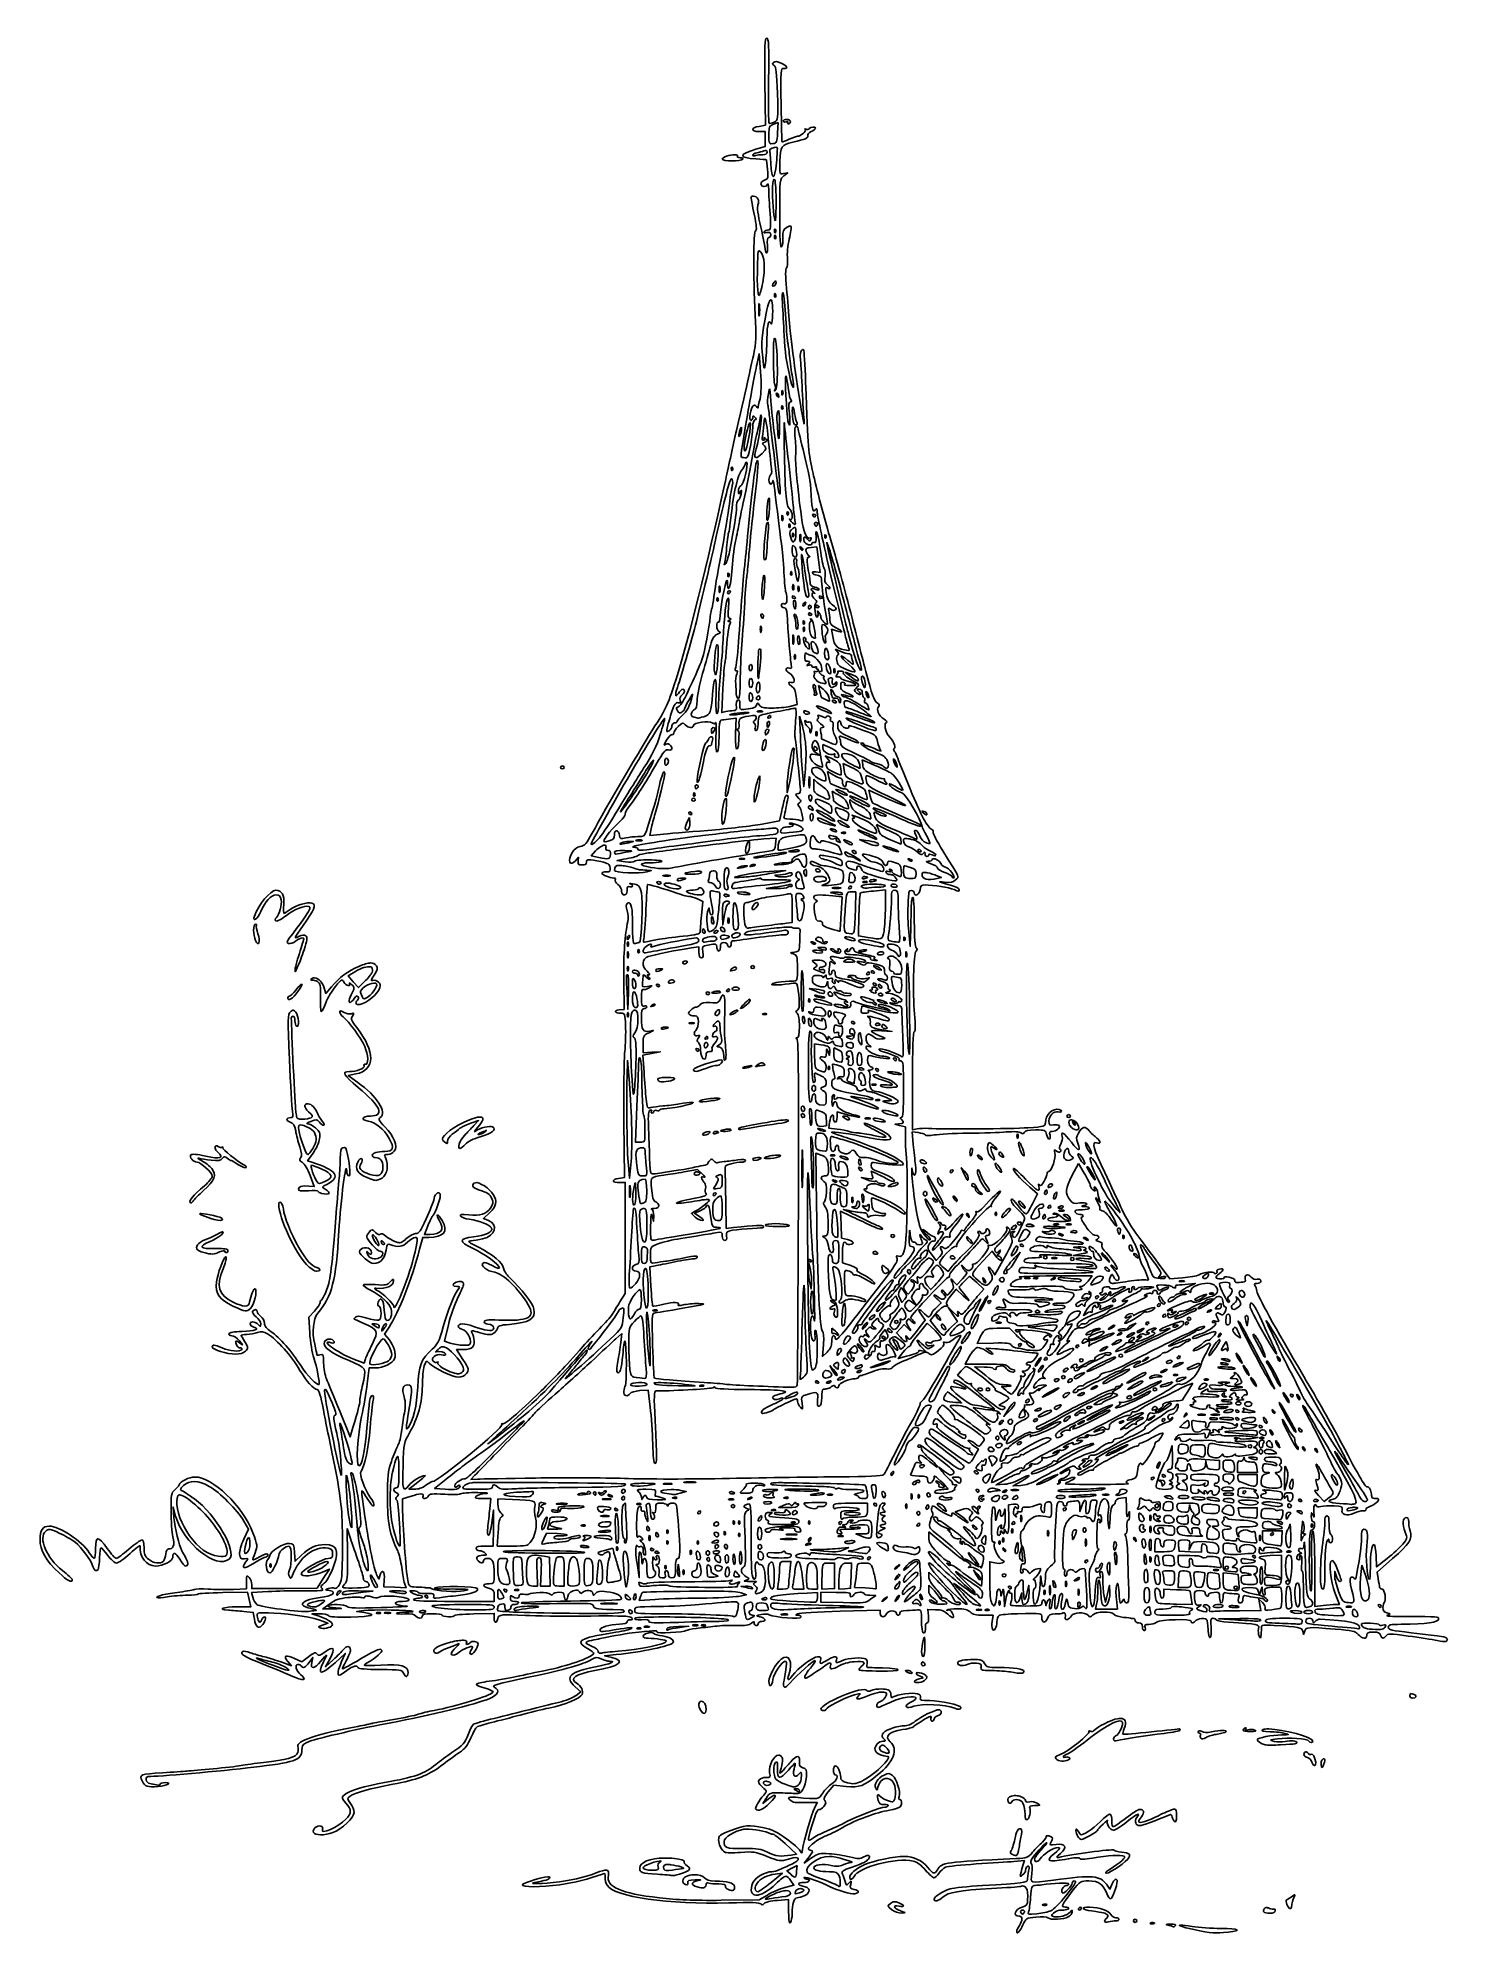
# Model space of a CAD drawing. Extents: x 26 to 243, y 4 to 296.
import ezdxf

# ---------------------------------------------------------------- set-up
doc = ezdxf.new("R2010")
doc.units = 0
doc.layers.add('Layer_1', color=7, linetype='CONTINUOUS')

msp = doc.modelspace()

# ---------------------------------------------------------------- linework, layer by layer
at = {"layer": 'Layer_1', "color": 7}
for points in [[(137.902487, 295.795347), (137.902487, 295.795347)], [(137.613099, 289.068316), (137.694678, 282.341285), (136.714619, 282.183637)], [(136.702492, 281.370043), (137.670424, 281.370043), (137.670424, 280.233989), (137.670424, 279.098485), (136.218524, 278.661923)], [(138.936566, 282.517674), (139.649841, 282.795486), (139.649841, 282.795486)], [(139.649841, 282.795486), (139.558339, 281.195859)], [(140.987639, 283.261263), (140.987639, 283.261263)], [(133.003838, 277.822422), (133.003838, 277.822422)], [(137.767438, 278.468997), (137.767438, 278.468997)], [(139.41392, 278.954618), (139.41392, 278.954618)], [(140.504223, 274.550959), (141.126546, 275.020594), (140.486034, 274.902635)], [(139.052323, 274.03888), (139.052323, 274.03888)], [(139.153194, 266.389665), (139.153194, 266.389665)], [(136.69312, 263.002448), (136.69312, 263.002448)], [(139.153194, 265.44378), (139.153194, 265.44378)], [(139.273909, 258.416337), (139.273909, 258.416337)], [(136.720682, 254.884148), (136.720682, 254.884148)], [(138.53418, 255.498204), (138.53418, 255.498204)], [(139.153194, 256.45787), (139.153194, 256.45787)], [(140.360908, 256.618273), (140.360908, 256.618273)], [(139.111301, 249.543425), (139.111301, 249.543425)], [(136.405936, 245.661766), (136.74769, 247.198554), (136.74769, 247.198554)], [(136.74769, 247.198554), (136.948884, 244.3609)], [(140.8118, 243.762278), (140.8118, 243.762278)], [(138.330782, 241.761918), (138.330782, 241.761918)], [(139.435417, 241.09164), (139.435417, 241.09164)], [(140.287595, 241.532062), (140.287595, 241.532062)], [(137.018339, 237.783248), (137.018339, 237.783248)], [(139.708819, 238.420452), (139.708819, 238.420452)], [(140.258933, 239.194909), (140.258933, 239.194909)], [(141.906515, 238.999228), (141.906515, 238.999228)], [(133.978385, 235.872733), (133.978385, 235.872733)], [(135.332171, 236.599788), (135.332171, 236.599788)], [(140.595725, 236.579392), (140.595725, 236.579392)], [(142.380561, 235.965889), (142.380561, 235.965889)], [(132.484591, 227.949564), (132.484591, 227.949564)], [(132.517665, 229.736054), (132.517665, 229.736054)], [(134.730242, 230.493425), (134.730242, 230.493425)], [(136.437356, 230.721627), (136.437356, 230.721627)], [(138.244792, 224.950953), (138.244792, 224.950953)], [(140.277122, 222.298508), (140.277122, 222.298508)], [(141.088511, 222.877834), (141.088511, 222.877834)], [(145.118997, 222.487023), (145.118997, 222.487023)], [(138.070607, 221.244032), (138.070607, 221.244032)], [(141.365221, 220.986064), (141.365221, 220.986064)], [(141.918092, 219.567234), (141.918092, 219.567234)], [(142.234488, 220.415555), (142.234488, 220.415555)], [(142.236142, 221.481607), (142.237243, 221.481607)], [(143.06627, 219.369899), (143.06627, 219.369899)], [(143.118637, 219.232648), (143.119187, 219.232648)], [(145.516425, 221.212612), (145.516425, 221.212612)], [(146.895013, 219.330763), (146.895013, 219.330763)], [(146.983207, 219.220521), (146.982657, 219.220521)], [(142.014552, 217.640737), (142.014552, 217.640737)], [(143.025481, 217.496319), (143.025481, 217.496319)], [(143.274632, 216.264354), (143.274632, 216.264354)], [(144.715507, 217.328749), (145.612335, 217.418047), (145.612335, 217.418047)], [(145.612335, 217.418047), (145.865895, 215.441941), (146.120005, 213.465282), (145.47839, 213.570012)], [(147.128176, 218.149511), (147.128176, 218.149511)], [(131.964797, 213.418981), (131.964797, 213.418981)], [(132.052991, 213.308736), (132.052438, 213.308736)], [(141.641381, 213.655452), (141.641381, 213.655452)], [(142.269216, 215.628803), (142.269216, 215.628803)], [(130.623138, 211.408698), (130.623138, 211.408698)], [(132.156618, 210.662903), (132.156618, 210.662903)], [(137.507816, 213.093762), (137.507816, 213.093762)], [(141.936281, 211.657296), (141.936281, 211.657296)], [(142.765309, 211.420825), (142.765309, 211.420825)], [(142.838619, 211.308927), (142.838068, 211.308927)], [(130.305638, 209.635439), (130.305638, 209.635439)], [(141.98644, 209.872461), (141.98644, 209.872461)], [(142.141883, 209.244076), (142.141883, 209.244076)], [(143.845689, 208.917203), (143.845689, 208.917203)], [(144.477382, 208.442607), (144.477382, 208.442607)], [(145.580916, 208.453634), (145.580916, 208.453634)], [(146.133786, 209.872461), (146.133786, 209.872461)], [(136.981957, 205.260442), (136.981957, 205.260442)], [(137.125826, 207.115832), (137.125826, 207.115832)], [(142.187634, 207.067327), (142.187634, 207.067327)], [(143.577248, 206.087815), (143.577248, 206.087815)], [(143.60536, 205.114922), (143.60536, 205.114922)], [(144.474627, 207.271275), (144.474627, 207.271275)], [(144.619596, 206.393191), (144.619596, 206.393191)], [(146.46286, 205.456676), (146.46286, 205.456676)], [(148.055322, 203.62719), (147.866255, 204.750017), (148.6126, 204.507481)], [(130.268156, 202.386406), (130.268156, 202.386406)], [(136.861793, 201.706759), (136.861793, 201.706759)], [(141.965494, 203.908312), (141.965494, 203.908312)], [(142.753732, 203.805233), (142.753732, 203.805233)], [(143.597644, 203.493248), (143.597644, 203.493248)], [(144.861029, 202.859348), (144.861029, 202.859348)], [(146.989823, 201.820308), (146.989823, 201.820308)], [(148.496294, 201.6351), (148.496294, 201.6351)], [(135.440759, 199.312278), (135.440759, 199.312278)], [(142.222911, 200.857885), (142.222911, 200.857885)], [(143.889786, 201.11861), (143.889786, 201.11861)], [(147.216924, 199.463862), (147.216924, 199.463862)], [(148.305574, 198.729644), (148.305574, 198.729644)], [(135.458398, 197.183484), (135.458398, 197.183484)], [(136.623117, 196.608567), (136.623117, 196.608567)], [(145.154275, 196.2376), (145.154275, 196.2376)], [(145.885188, 196.083811), (146.581371, 195.510547)], [(146.087482, 195.155565), (145.885188, 196.083811), (145.885188, 196.083811)], [(147.881687, 197.279397), (147.881687, 197.279397)], [(149.026011, 198.307414), (149.026011, 198.307414)], [(149.973549, 198.116692), (150.864866, 197.837227)], [(150.89849, 197.396805), (149.973549, 198.116692), (149.973549, 198.116692)], [(152.644187, 197.542327), (152.644187, 197.542327)], [(131.616427, 192.05994), (130.954419, 191.908356), (131.137423, 195.600946)], [(135.399969, 194.954372), (135.399969, 194.954372)], [(136.671623, 194.4919), (136.671623, 194.4919)], [(142.427412, 194.404809), (142.565769, 193.162921), (141.431368, 192.876288)], [(145.618398, 192.946293), (145.618398, 192.946293)], [(147.821055, 195.499523), (147.821055, 195.499523)], [(148.144066, 193.872885), (148.144066, 193.872885)], [(150.048516, 193.738942), (150.048516, 193.738942)], [(153.198711, 195.196355), (153.198711, 195.196355)], [(122.168598, 191.013731), (122.168598, 191.013731)], [(132.344583, 190.939871), (133.170303, 191.081532), (133.096993, 188.693667)], [(134.767173, 191.938122), (134.767173, 191.938122)], [(136.840846, 192.18727), (136.840846, 192.18727)], [(138.197387, 190.562288), (138.197387, 190.562288)], [(138.377634, 191.508173), (138.377634, 191.508173)], [(142.256535, 192.606193), (142.256535, 192.606193)], [(142.947209, 191.390213), (143.378812, 189.852872)], [(143.069578, 188.197574), (142.947209, 191.390213), (142.947209, 191.390213)], [(143.778441, 192.200498), (143.778441, 192.200498)], [(143.8501, 190.73537), (143.8501, 190.73537)], [(145.848256, 191.4977), (145.848256, 191.4977)], [(149.09877, 190.641663), (149.09877, 190.641663)], [(150.154349, 191.044601), (150.154349, 191.044601)], [(150.187423, 192.061594), (150.187423, 192.061594)], [(129.341564, 188.198124), (129.341564, 188.198124)], [(129.651895, 189.616401), (129.651895, 189.616401)], [(137.682551, 187.79243), (137.682551, 187.79243)], [(137.946584, 189.37993), (137.946584, 189.37993)], [(145.372006, 187.605017), (145.372006, 187.605017)], [(145.540676, 189.034318), (145.540676, 189.034318)], [(146.517431, 187.024588), (147.603326, 186.551092)], [(146.517431, 186.466759), (146.517431, 187.024588), (146.517431, 187.024588)], [(120.422899, 184.56672), (120.422899, 184.56672)], [(122.463498, 184.886975), (122.463498, 184.886975)], [(132.877058, 185.049582), (132.877058, 185.049582)], [(142.009041, 186.451324), (142.009041, 186.451324)], [(145.304205, 186.688345), (145.304205, 186.688345)], [(145.342791, 185.456931), (146.102917, 185.308654), (145.480594, 185.702221)], [(146.965018, 185.239752), (146.965018, 185.239752)], [(149.683611, 184.084405), (150.863213, 183.521064)], [(149.82858, 183.050326), (149.683611, 184.084405), (149.683611, 184.084405)], [(149.857796, 185.596388), (149.857796, 185.596388)], [(152.596785, 184.658772), (154.603207, 183.780686)], [(152.667891, 183.885969), (152.596785, 184.658772), (152.596785, 184.658772)], [(157.428187, 184.818623), (157.428187, 184.818623)], [(106.426993, 183.704619), (106.426993, 183.704619)], [(136.805568, 182.167278), (136.535473, 181.588502)], [(136.80998, 181.576375), (136.805568, 182.167278), (136.805568, 182.167278)], [(143.810965, 182.758731), (143.597644, 180.51198), (143.394797, 182.758731)], [(144.452577, 182.063098), (144.452577, 182.063098)], [(145.134982, 181.66512), (145.676826, 181.167926)], [(145.137739, 180.615609), (145.134982, 181.66512), (145.134982, 181.66512)], [(145.358776, 183.468147), (145.358776, 183.468147)], [(147.267634, 182.83921), (148.110442, 182.326028)], [(147.470481, 181.912064), (147.267634, 182.83921), (147.267634, 182.83921)], [(126.610841, 178.738718), (126.610841, 178.738718)], [(126.632341, 179.349467), (126.632891, 179.349467)], [(126.711162, 179.602473), (126.711162, 179.602473)], [(127.058979, 180.774909), (127.058979, 180.774909)], [(131.595481, 178.738718), (131.595481, 178.738718)], [(141.020713, 180.435912), (141.053233, 179.566092), (141.290808, 180.63049)], [(144.541325, 179.229853), (144.541325, 179.229853)], [(145.639344, 178.570598), (145.639344, 178.570598)], [(147.469931, 179.270642), (147.470481, 179.270642)], [(148.003508, 179.840598), (148.003508, 179.840598)], [(148.539287, 180.068803), (148.539287, 180.068803)], [(150.691232, 179.076064), (150.691232, 179.076064)], [(150.712178, 178.493428), (150.712178, 178.493428)], [(153.829853, 179.058976), (153.633619, 179.970686), (156.295437, 178.74368)], [(126.012773, 175.782553), (125.613693, 175.000928)], [(126.035373, 174.909426), (126.012773, 175.782553), (126.012773, 175.782553)], [(126.041438, 176.609927), (126.041438, 176.609927)], [(140.160815, 176.586223), (139.859853, 175.261653), (137.175435, 174.750125)], [(144.466358, 177.551401), (144.466358, 177.551401)], [(144.829609, 176.373453), (144.829609, 176.373453)], [(145.593043, 176.882777), (145.593043, 176.882777)], [(145.817387, 175.694909), (145.817387, 175.694909)], [(148.587243, 177.25154), (148.587243, 177.25154)], [(148.981914, 175.291969), (148.981914, 175.291969)], [(150.999362, 176.103358), (150.999362, 176.103358)], [(161.823025, 176.775843), (161.823025, 176.775843)], [(121.533598, 173.15601), (119.912474, 172.991748), (120.11091, 174.032443)], [(137.469784, 172.462031), (139.343364, 172.604246), (139.343364, 172.604246)], [(139.231466, 174.123394), (139.231466, 174.123394)], [(139.343364, 172.604246), (139.267297, 171.651193)], [(141.543264, 174.886828), (141.543264, 174.886828)], [(143.308256, 173.109709), (143.308256, 173.109709)], [(144.981193, 172.954266), (144.981193, 172.954266)], [(147.584583, 173.018206), (147.584583, 173.018206)], [(147.952796, 174.005434), (147.952796, 174.005434)], [(149.812595, 173.506584), (149.812595, 173.506584)], [(150.036939, 173.442643), (150.036939, 173.442093)], [(151.998714, 173.821329), (151.998714, 173.821329)], [(152.185576, 172.364467), (153.15296, 172.223356)], [(153.15296, 171.911918), (152.185576, 172.364467), (152.185576, 172.364467)], [(154.857868, 174.703824), (154.857868, 174.703824)], [(159.233966, 172.535894), (159.233966, 172.535894)], [(108.420738, 169.09135), (108.914077, 169.634297), (108.846276, 169.042844)], [(112.037261, 169.611146), (110.873647, 169.877934), (111.54723, 170.613806)], [(112.936294, 171.507327), (112.936294, 171.507327)], [(116.035226, 170.666172), (116.035226, 170.666172)], [(116.656996, 172.089961), (117.34822, 172.070118), (116.656996, 171.880498)], [(116.656996, 172.089961), (116.656996, 172.089961)], [(118.283081, 172.323124), (118.283081, 172.323124)], [(134.075952, 169.48547), (134.075952, 169.48547)], [(135.151924, 172.116969), (135.151924, 172.116969)], [(140.809596, 170.39332), (140.809596, 170.39332)], [(142.415839, 170.773659), (142.415839, 170.773659)], [(143.579452, 170.134801), (143.579452, 170.134801)], [(146.204892, 169.93967), (146.204892, 169.93967)], [(149.747001, 172.329739), (149.747001, 172.329739)], [(149.987881, 170.461671), (149.987881, 170.461671)], [(151.185121, 170.698142), (151.185121, 170.698142)], [(152.724666, 170.140863), (152.724666, 170.140863)], [(155.818637, 171.389917), (155.818637, 171.389917)], [(161.340159, 170.853585), (161.340159, 170.853585)], [(163.551085, 169.423731), (163.551085, 169.423731)], [(116.069401, 168.939215), (114.860036, 169.122769), (115.827968, 169.322859)], [(115.237618, 168.38469), (115.237618, 168.38469)], [(119.421893, 167.635591), (120.113117, 167.577162), (119.421893, 167.387543)], [(122.463498, 166.885938), (122.463498, 166.885938)], [(127.310885, 167.490069), (127.310885, 167.490069)], [(129.806237, 167.561177), (129.806237, 167.561177)], [(131.748169, 168.021442), (131.748169, 168.021442)], [(134.672366, 168.343901), (134.672366, 168.343901)], [(135.885039, 168.540136), (135.885039, 168.540136)], [(140.849835, 167.593147), (139.052323, 167.267378)], [(139.052323, 167.49448), (140.849835, 167.593147), (140.849835, 167.593147)], [(141.57303, 167.259662), (141.57303, 167.259662)], [(142.74877, 167.387543), (142.74877, 167.387543)], [(143.871047, 167.781663), (143.871047, 167.781663)], [(144.799843, 168.994336), (144.799843, 168.994336)], [(145.671867, 167.860485), (145.671867, 167.860485)], [(146.102917, 166.678129), (146.102917, 166.678129)], [(150.857701, 167.30486), (150.857701, 167.30486)], [(153.015157, 166.678129), (153.015157, 166.678129)], [(159.056476, 168.333428), (159.056476, 168.333428)], [(159.673284, 169.408299), (159.673284, 169.408299)], [(162.077688, 167.315334), (162.077688, 167.315334)], [(164.102852, 166.803806), (164.784704, 166.50119), (164.153012, 166.356218)], [(62.310478, 164.549886), (62.310478, 164.549886)], [(119.599936, 165.442857), (119.599936, 165.442857)], [(121.231533, 165.889891), (121.231533, 165.889891)], [(122.493814, 165.669405), (122.493814, 165.669405)], [(124.882783, 166.42512), (124.882783, 166.42512)], [(127.552868, 164.978731), (127.552868, 164.978731)], [(129.361957, 164.494215), (129.361957, 164.494215)], [(131.564614, 163.960637), (131.564614, 163.960637)], [(133.937595, 164.306249), (133.937595, 164.306249)], [(136.963215, 166.398111), (136.963215, 166.398111)], [(139.38195, 164.817777), (137.808231, 164.849747), (139.052323, 165.016766)], [(141.533894, 164.0345), (141.533894, 164.0345)], [(141.630908, 165.434588), (141.630908, 165.434588)], [(142.851299, 164.076944), (142.851299, 164.076944)], [(146.159141, 163.831103), (146.159141, 163.831103)], [(147.070298, 165.289065), (146.379077, 165.291272), (147.001397, 165.548137)], [(148.070756, 163.691092), (149.485175, 163.545573), (149.349023, 160.914071)], [(148.522202, 164.285303), (148.522202, 164.285303)], [(148.693629, 164.994719), (148.693629, 164.994719)], [(148.729457, 165.450022), (148.729457, 165.450573)], [(150.819666, 165.259302), (150.819666, 165.259302)], [(150.913372, 164.313415), (151.632708, 164.313968), (151.632708, 164.313968)], [(151.632708, 164.313968), (151.556091, 161.771761)], [(153.13036, 165.9395), (153.13036, 165.9395)], [(154.155069, 165.492466), (154.155069, 165.492466)], [(154.259249, 166.205187), (154.259249, 166.205187)], [(154.328151, 164.435786), (156.194565, 164.60501), (156.194565, 164.60501)], [(156.194565, 164.60501), (156.170314, 162.035244)], [(157.422675, 165.495773), (157.422675, 165.495773)], [(157.610088, 164.549886), (157.610088, 164.549886)], [(127.211116, 163.228073), (128.060537, 162.852695), (127.848871, 160.685869)], [(131.395941, 160.825326), (131.117577, 159.229006), (131.076237, 160.687522)], [(131.798881, 162.89183), (131.798881, 162.89183)], [(132.930525, 162.658117), (132.930525, 162.658117)], [(136.354123, 162.658117), (136.354123, 162.658117)], [(141.817217, 161.866571), (141.817217, 159.605485), (140.918737, 159.478705)], [(153.47873, 157.283767), (152.006983, 157.527954), (152.096281, 160.783433)], [(59.164141, 159.347517), (59.164141, 159.347517)], [(128.10188, 158.638104), (128.10188, 158.638104)], [(129.481572, 160.529873), (129.481572, 160.529873)], [(130.23784, 158.401633), (130.23784, 158.401633)], [(130.920242, 158.873471), (130.920242, 158.873471)], [(131.982436, 160.341357), (131.982436, 160.341357)], [(132.055746, 160.229462), (132.055195, 160.229462)], [(133.402917, 158.01082), (133.402917, 158.01082)], [(141.558699, 158.89056), (141.558699, 158.89056)], [(160.049216, 157.692219), (159.986926, 155.918407), (159.757621, 158.165161)], [(59.164141, 156.828464), (59.163591, 156.828464)], [(116.509823, 156.63664), (116.509823, 156.63664)], [(116.5225, 155.126861), (116.5225, 155.126861)], [(116.750702, 157.601818), (116.750702, 157.601818)], [(118.140316, 155.481843), (118.140316, 155.481843)], [(126.265229, 155.679179), (127.439869, 155.841787), (127.439869, 154.993469)], [(127.067248, 157.219274), (127.067248, 157.219274)], [(129.72135, 157.45244), (129.72135, 157.45244)], [(131.449408, 157.637648), (131.449408, 157.637648)], [(144.743068, 156.638844), (144.743068, 156.638844)], [(145.618951, 155.323646), (145.618951, 155.323646)], [(145.908889, 157.339441), (145.908889, 157.339441)], [(146.310175, 155.783358), (146.310175, 155.783358)], [(148.989632, 155.563976), (148.989632, 155.563976)], [(150.242544, 157.405035), (150.242544, 157.405035)], [(151.041806, 155.710048), (151.041806, 155.710048)], [(152.598436, 156.955794), (152.598436, 156.955794)], [(152.983737, 155.411288), (152.983737, 155.411288)], [(155.519879, 155.090483), (155.519879, 155.090483)], [(156.816888, 156.270081), (156.816888, 156.270081)], [(159.060334, 157.373615), (159.060334, 157.373615)], [(159.148529, 157.263371), (159.147978, 157.263371)], [(159.354684, 155.138988), (159.354684, 155.138988)], [(76.656957, 152.778685), (76.656957, 152.778685)], [(76.863112, 153.367384), (76.863112, 153.367384)], [(116.509823, 152.853098), (116.509823, 152.853098)], [(117.584141, 152.250069), (117.584141, 152.250069)], [(121.426661, 152.485989), (121.426661, 152.485989)], [(125.382734, 153.671653), (125.382734, 153.671653)], [(133.085967, 152.716398), (133.085967, 152.716398)], [(135.734558, 152.962239), (135.734558, 152.962239)], [(143.340777, 152.210933), (143.340777, 152.210933)], [(145.757305, 153.792371), (145.757305, 153.792371)], [(148.099969, 154.346892), (148.099969, 154.346892)], [(150.638315, 153.973168), (150.638315, 153.973168)], [(153.58401, 152.016355), (153.58401, 152.016355)], [(154.151762, 152.171797), (154.151762, 152.171797)], [(154.413591, 152.955074), (154.413591, 152.955074)], [(157.025797, 154.433983), (157.025797, 154.433983)], [(159.552019, 153.35691), (159.552019, 153.35691)], [(66.295764, 150.101432), (66.295764, 150.101432)], [(70.85652, 149.701802), (69.996073, 148.688117), (69.807006, 149.347371)], [(75.954709, 150.497756), (75.008272, 149.570611), (74.210113, 150.465233), (73.411952, 151.360408), (74.211214, 151.865871)], [(77.407714, 150.273412), (77.407714, 150.273412)], [(115.875373, 150.716038), (115.92002, 146.22308), (115.178086, 146.148117)], [(116.402335, 151.559948), (116.402335, 151.559948)], [(117.34822, 150.959122), (117.34822, 150.959122)], [(121.064514, 150.124582), (121.064514, 150.124582)], [(123.318434, 150.765094), (123.318434, 150.765094)], [(130.335404, 149.028217), (130.335404, 149.028217)], [(132.018264, 149.415169), (132.018264, 149.415169)], [(133.108017, 149.65164), (133.108017, 149.65164)], [(144.443758, 149.42013), (145.514771, 149.309336)], [(145.550049, 148.957108), (144.443758, 149.42013), (144.443758, 149.42013)], [(151.052829, 151.459626), (151.052829, 151.459626)], [(154.364532, 149.65164), (154.364532, 149.65164)], [(154.428472, 150.280025), (154.428472, 150.280025)], [(155.177575, 150.076627), (155.177575, 150.076627)], [(157.287626, 151.281033), (157.287626, 151.281033)], [(64.980013, 146.092443), (64.980013, 146.092443)], [(116.596914, 148.796154), (116.517539, 146.22308), (116.379735, 148.824266)], [(117.470039, 148.942227), (117.470039, 148.942227)], [(117.643673, 146.10457), (117.643673, 146.10457)], [(120.58661, 147.032815), (120.58661, 147.032815)], [(128.822317, 148.942227), (128.822317, 148.942227)], [(130.514547, 146.172921), (130.514547, 146.172921)], [(131.174905, 148.437864), (131.174905, 148.437864)], [(133.368189, 146.096854), (133.368189, 146.096854)], [(135.153575, 147.765933), (135.153575, 147.765933)], [(144.406276, 147.91476), (144.406276, 147.91476)], [(145.278297, 148.393767), (145.278297, 148.393767)], [(145.426577, 147.81003), (145.426577, 147.81003)], [(145.707695, 146.577512), (145.707695, 146.577512)], [(147.593953, 148.942227), (147.593953, 148.942227)], [(152.447405, 148.155092), (152.447405, 148.155092)], [(154.963701, 147.694274), (154.963701, 147.694274)], [(155.349002, 148.705755), (155.349002, 148.705755)], [(157.309123, 147.956103), (157.309123, 147.956103)], [(72.271489, 145.979997), (72.271489, 145.979997)], [(116.509823, 145.758957), (116.509823, 145.758957)], [(122.186787, 143.503387), (122.186787, 143.503387)], [(126.334131, 144.181931), (126.334131, 144.181931)], [(137.647274, 145.602414), (137.647274, 145.602414)], [(143.514408, 145.158685), (143.514408, 145.158685)], [(144.369897, 144.863785), (144.369897, 144.863785)], [(146.454041, 144.823546), (146.454041, 144.823546)], [(147.548202, 146.013068), (147.548202, 146.013068)], [(148.403138, 145.791481), (148.403138, 145.791481)], [(148.516687, 143.806553), (148.516687, 143.806553)], [(150.924949, 143.266913), (150.924949, 143.266913)], [(151.110707, 144.368243), (151.110707, 144.368243)], [(154.99402, 144.118541), (154.99402, 144.118541)], [(155.721623, 143.903567), (155.721623, 143.903567)], [(118.994149, 136.557522), (118.826579, 139.189025), (120.161073, 139.445339), (121.495563, 139.701103), (120.182569, 139.621177), (118.869023, 139.541249), (118.869023, 140.88842)], [(128.54616, 141.138672), (128.54616, 141.138672)], [(128.700499, 142.084557), (128.700499, 142.084557)], [(144.584869, 142.91083), (144.584869, 142.91083)], [(145.227588, 140.908816), (146.21812, 140.756128)], [(145.272235, 138.98287), (145.227588, 140.908816), (145.227588, 140.908816)], [(145.83723, 142.68869), (145.83723, 142.68869)], [(148.344709, 140.321771), (148.344709, 140.321771)], [(150.664774, 141.138672), (150.664774, 141.138672)], [(152.215895, 142.652309), (152.215895, 142.652309)], [(155.572796, 142.91965), (157.1625, 142.81602), (155.641698, 143.067926)], [(116.391862, 135.81779), (116.465725, 138.418976), (116.465725, 138.418976)], [(116.465725, 138.418976), (116.674084, 136.054261)], [(118.315605, 138.816401), (118.315605, 138.816401)], [(127.147173, 140.192787), (127.147173, 140.192787)], [(130.907014, 138.429449), (130.907014, 138.429449)], [(135.458398, 137.557978), (135.458398, 137.557978)], [(137.195828, 137.973592), (137.195828, 137.973592)], [(146.52625, 138.294953), (146.5268, 138.294953)], [(147.59616, 139.765043), (147.568598, 139.128389), (147.347009, 139.719842)], [(147.447881, 137.509469), (147.447881, 137.509469)], [(150.668632, 139.837803), (150.668632, 139.837803)], [(152.187783, 139.568811), (152.187783, 139.568811)], [(157.560478, 138.773957), (157.560478, 138.773957)], [(74.909053, 134.975534), (73.441168, 136.025048), (74.632343, 136.276401)], [(122.608467, 135.74448), (122.608467, 135.74448)], [(145.134982, 134.517473), (145.134982, 134.517473)], [(150.650442, 137.104878), (150.650442, 137.104878)], [(152.300782, 137.238824), (152.300782, 137.238824)], [(152.40055, 136.488068), (152.40055, 136.488068)], [(154.512809, 134.724732), (154.512809, 134.724732)], [(154.66384, 136.16726), (154.66384, 136.16726)], [(154.795581, 137.118659), (154.795581, 137.118659)], [(157.024146, 136.612093), (157.024146, 136.612093)], [(161.057937, 127.804222), (160.341908, 127.650434), (160.341908, 135.202636)], [(130.130352, 132.539714), (130.130352, 132.539714)], [(155.065676, 132.359467), (155.065676, 132.359467)], [(92.325252, 128.695537), (93.529658, 129.107846), (92.787171, 128.32457)], [(93.766129, 129.63922), (93.766129, 129.63922)], [(115.904035, 129.021306), (115.994437, 120.332499), (115.069496, 120.184222)], [(118.421988, 125.767481), (117.698243, 125.767481), (117.913768, 131.265856)], [(140.963938, 129.19494), (140.963938, 129.19494)], [(143.368889, 130.170038), (143.368889, 130.170038)], [(143.374951, 131.344127), (143.374951, 131.344127)], [(144.628416, 130.969853), (144.628416, 130.969853)], [(145.536818, 130.733381), (145.536818, 130.733381)], [(148.722842, 127.769498), (147.472135, 127.908955), (147.577418, 128.849878)], [(148.729457, 129.637566), (148.729457, 130.43352), (150.306484, 129.98869)], [(149.888112, 129.780331), (149.888112, 129.780331)], [(153.429671, 129.520706), (153.429671, 129.520706)], [(154.652266, 129.442985), (154.652266, 129.442985)], [(155.993925, 130.672196), (155.993925, 130.672196)], [(184.395841, 130.023968), (184.395841, 130.023968)], [(184.716649, 129.223603), (184.716649, 129.223603)], [(185.055095, 129.000912), (185.055095, 129.000912)], [(66.077482, 128.428199), (66.077482, 128.428199)], [(94.7732, 127.590352), (94.7732, 127.590352)], [(128.983272, 127.422782), (128.983272, 127.422782)], [(130.066963, 127.422782), (130.066963, 127.422782)], [(131.986294, 127.771702), (131.986294, 127.771702)], [(144.745826, 126.630686), (144.745826, 126.630686)], [(145.835576, 127.868716), (145.835576, 127.868716)], [(145.895658, 127.183003), (145.895658, 127.183003)], [(147.872317, 126.641159), (147.872317, 126.641159)], [(158.33714, 128.340555), (159.236173, 128.118968), (159.257119, 126.174829)], [(160.458215, 125.4351), (160.278521, 127.348919), (161.208971, 127.23537)], [(172.155556, 125.708502), (172.155556, 125.708502)], [(176.506849, 127.07717), (176.506849, 127.07717)], [(176.72954, 125.794493), (176.72954, 125.794493)], [(187.020731, 125.700786), (187.020731, 125.700786)], [(53.073763, 125.219575), (53.073763, 125.219575)], [(67.863971, 122.691149), (67.177708, 122.914392), (68.033745, 124.091787)], [(117.002058, 122.811316), (116.77606, 120.21013), (116.582032, 122.220413)], [(118.798467, 124.914752), (118.798467, 124.914752)], [(136.495234, 123.398911), (136.495234, 123.398911)], [(139.490537, 123.779801), (139.490537, 123.779801)], [(143.367785, 124.588983), (143.367785, 124.588983)], [(143.40582, 124.065881), (143.406371, 124.065881)], [(145.548945, 116.223191), (145.444766, 124.06037), (146.268282, 123.794133)], [(147.962166, 123.263862), (147.962166, 123.263862)], [(148.153436, 123.846496), (148.153436, 123.846496)], [(149.282325, 123.627113), (149.282325, 123.627113)], [(152.153056, 123.166298), (152.153056, 123.166298)], [(161.748061, 123.031249), (161.748061, 123.031249)], [(169.42759, 124.821596), (169.42759, 124.821596)], [(170.398832, 123.793029), (170.398832, 123.793029)], [(173.793768, 124.273137), (173.793768, 124.273137)], [(184.178662, 124.814981), (184.178662, 124.814981)], [(185.858768, 123.967764), (185.858768, 123.967764)], [(187.742822, 123.402769), (187.742822, 123.402769)], [(67.576237, 120.626298), (68.206826, 118.925246), (67.355201, 119.010136)], [(67.770815, 122.220413), (67.770815, 122.220413)], [(119.168333, 120.09217), (119.168333, 120.09217)], [(125.188706, 121.20287), (127.22269, 121.569426), (127.22269, 121.569426)], [(127.203951, 121.206728), (127.203951, 121.206728)], [(127.22269, 121.569426), (127.944231, 120.904109)], [(130.839216, 120.76851), (130.839216, 120.76851)], [(144.253037, 121.059001), (144.253037, 121.059001)], [(148.061384, 119.984683), (148.061384, 119.984683)], [(149.654395, 119.855699), (149.654395, 119.855699)], [(152.13652, 121.935434), (152.13652, 121.935434)], [(153.375651, 119.96484), (152.462286, 120.322579), (153.398251, 120.181468)], [(154.150658, 120.667088), (153.966553, 121.293819), (154.873302, 120.897497)], [(162.111862, 121.938742), (162.111862, 121.938742)], [(162.671895, 120.646692), (162.671895, 120.646692)], [(164.27373, 120.291159), (164.27373, 120.291159)], [(166.440556, 121.510997), (166.440556, 121.510997)], [(167.816389, 121.865429), (168.295396, 120.862769)], [(168.364848, 121.307049), (167.816389, 121.865429), (167.816389, 121.865429)], [(170.448441, 121.557301), (170.448441, 121.557301)], [(173.143884, 122.531848), (173.143884, 122.531848)], [(184.899102, 120.605902), (185.889635, 122.489405), (185.889635, 122.489405)], [(185.889635, 122.489405), (186.788117, 120.995061)], [(187.277045, 121.983942), (187.277045, 121.983942)], [(115.235411, 119.535995), (116.104678, 119.570719), (116.104678, 111.018065), (116.104678, 102.465408), (115.279509, 101.1695)], [(116.814092, 119.145732), (116.814092, 119.145732)], [(117.634853, 119.513394), (117.634853, 119.513394)], [(129.944591, 117.963927), (129.944591, 117.963927)], [(130.80063, 117.490984), (130.80063, 117.490984)], [(148.221237, 119.295112), (148.221237, 119.295112)], [(151.059995, 117.302468), (151.059995, 117.302468)], [(152.629856, 117.781476), (152.629856, 117.781476)], [(157.947431, 119.535995), (157.947431, 119.535995)], [(162.277227, 118.200398), (162.277227, 118.200398)], [(162.314159, 117.026311), (162.314159, 117.026311)], [(163.48108, 117.19333), (163.48108, 117.19333)], [(163.79748, 117.786437), (163.796926, 117.786437)], [(166.668758, 117.490984), (166.668758, 117.490984)], [(169.639257, 119.389922), (169.639257, 119.389922)], [(178.408542, 118.842566), (179.594205, 117.813996), (178.842899, 116.300359)], [(180.969488, 118.436872), (180.969488, 118.436872)], [(181.747253, 119.377795), (181.747253, 119.377795)], [(182.491944, 118.087952), (182.491944, 118.087952)], [(50.819293, 114.779557), (50.819293, 114.779557)], [(62.888701, 116.541792), (62.888701, 116.541792)], [(94.967227, 113.744927), (94.273246, 114.015573), (95.235669, 114.92618)], [(117.481615, 115.635593), (117.481615, 115.635593)], [(118.869023, 115.534171), (118.869023, 115.534171)], [(120.251471, 114.416859), (120.455422, 113.588932), (120.4918, 114.455995)], [(126.891409, 115.126272), (126.298302, 114.771288), (126.879835, 114.239367)], [(127.590903, 114.268579), (126.774002, 114.827512), (127.660355, 115.219426)], [(132.799336, 112.614385), (131.661075, 112.480439), (131.597135, 116.34556)], [(148.314943, 115.436607), (148.314943, 115.436607)], [(150.320815, 110.784899), (149.423436, 111.004835), (149.32973, 113.073546), (149.236024, 115.141704), (150.736983, 114.447175)], [(150.52697, 115.023747), (149.697392, 115.385894), (150.52697, 115.231553)], [(151.879653, 116.712669), (151.879653, 116.712669)], [(153.601098, 116.216576), (153.601098, 116.216576)], [(165.103858, 115.831828), (165.103858, 115.831828)], [(168.05286, 114.696324), (168.05286, 114.696324)], [(168.742431, 114.81263), (168.742431, 114.81263)], [(173.081597, 114.791134), (173.082148, 114.791134)], [(173.160972, 115.04414), (173.160972, 115.04414)], [(175.306855, 115.598664), (175.306855, 115.598664)], [(176.740563, 116.720938), (176.740563, 116.720938)], [(179.821857, 114.383232), (179.821307, 114.383232)], [(180.218182, 116.243585), (180.218182, 116.243585)], [(180.692778, 114.65333), (180.692778, 114.65333)], [(181.509128, 116.072157), (181.509128, 116.072157)], [(182.235077, 114.83137), (182.235077, 114.83137)], [(183.290103, 115.331874), (183.290103, 115.331874)], [(183.312703, 115.955851), (183.312703, 115.955851)], [(54.074218, 111.956784), (54.074218, 111.956784)], [(77.22526, 111.48825), (77.22526, 111.48825)], [(84.441769, 109.273469), (84.916919, 111.10626), (85.839102, 111.10626)], [(86.000607, 111.579202), (85.167721, 111.579202), (85.704604, 112.913142)], [(139.261232, 113.22513), (139.261232, 113.22513)], [(157.300303, 111.578649), (157.300303, 111.578649)], [(159.905347, 112.229637), (159.905347, 112.229637)], [(168.701091, 111.205478), (168.701091, 111.205478)], [(176.219115, 112.97102), (176.219115, 112.97102)], [(176.792379, 113.470421), (176.792379, 113.470421)], [(177.674324, 112.34539), (177.674324, 112.34539)], [(178.30767, 113.163945), (178.30767, 113.163945)], [(179.971237, 111.228078), (179.971237, 111.228078)], [(181.553776, 112.816128), (181.553776, 112.816128)], [(181.762688, 112.172859), (181.762688, 112.172859)], [(182.460525, 113.203634), (182.460525, 113.203634)], [(182.898189, 111.708186), (182.898189, 111.708186)], [(184.395841, 113.203634), (184.395841, 113.203634)], [(185.249123, 112.168451), (185.249123, 112.168451)], [(186.799141, 111.102399), (186.799141, 111.102399)], [(192.160813, 112.53501), (192.160813, 112.53501)], [(192.791402, 111.49707), (192.791402, 111.49707)], [(54.591811, 108.114261), (54.591811, 108.114261)], [(78.591723, 110.584809), (78.591723, 110.584809)], [(118.936824, 109.654359), (118.936824, 109.654359)], [(150.827935, 106.758273), (149.560139, 107.204204), (149.560139, 108.800524)], [(154.519424, 108.977466), (154.519424, 108.977466)], [(162.530234, 109.158263), (162.530234, 109.158263)], [(164.536659, 108.147885), (164.003081, 107.567455), (163.280437, 108.501766)], [(166.408035, 108.268052), (166.408035, 108.268052)], [(171.221798, 107.517846), (172.591016, 109.013294), (173.129552, 108.286242)], [(176.925221, 108.859505), (176.167852, 107.504065)], [(176.167852, 108.082844), (176.925221, 108.859505), (176.925221, 108.859505)], [(176.392197, 109.771766), (176.392197, 109.771766)], [(177.099956, 110.078793), (177.099956, 110.078793)], [(180.801919, 108.268052), (180.801919, 108.268052)], [(181.1332, 109.902954), (181.1332, 109.902954)], [(186.33116, 108.560195), (185.087065, 108.318762), (186.384077, 108.293407)], [(187.608876, 109.715542), (187.608876, 109.715542)], [(189.475841, 108.740995), (189.475841, 108.740995)], [(193.822173, 109.923351), (193.822173, 109.923351)], [(194.453315, 108.658312), (194.453315, 108.658312)], [(195.471409, 109.97351), (195.471409, 109.97351)], [(119.179357, 106.319505), (119.179357, 106.319505)], [(120.05634, 103.620205), (119.89759, 106.587396), (120.696301, 106.732916)], [(144.36659, 107.204204), (144.339028, 106.139809)], [(144.617392, 106.139809), (144.36659, 107.204204), (144.36659, 107.204204)], [(144.474627, 107.714081), (144.474627, 107.714081)], [(155.739812, 106.780321), (155.739812, 106.780321)], [(159.201445, 105.324562), (159.201445, 105.324562)], [(159.760928, 106.153037), (159.760928, 106.153037)], [(162.964591, 107.916926), (162.964591, 107.916926)], [(164.111672, 106.808983), (164.111672, 106.808983)], [(166.455437, 106.656298), (165.808313, 105.872468), (165.148508, 106.402188)], [(174.442549, 107.889917), (172.995057, 105.336689), (172.591566, 105.99594)], [(179.163706, 106.846468), (179.163706, 106.846468)], [(182.11767, 105.177386), (187.995278, 105.193924), (187.995278, 105.193924)], [(182.184367, 108.001262), (182.184367, 108.001262)], [(184.948711, 108.031581), (184.948711, 108.031581)], [(187.022382, 106.391715), (185.639936, 106.538338), (187.008603, 106.57582)], [(187.995278, 105.193924), (187.370751, 104.369305)], [(188.538776, 106.856388), (188.538776, 106.855838)], [(190.029262, 106.530622), (190.029262, 106.530622)], [(201.919527, 104.892409), (199.950036, 104.753502), (198.187248, 107.154595)], [(205.894892, 105.572057), (205.894892, 105.572057)], [(118.385057, 103.060719), (118.385057, 103.060719)], [(143.620795, 103.74092), (143.620795, 103.74092)], [(144.515967, 104.130079), (144.51652, 104.130079), (144.720468, 103.183641), (144.794882, 104.130079)], [(144.849452, 102.832517), (144.849452, 102.832517)], [(157.326211, 104.58924), (157.326211, 104.58924)], [(158.317847, 102.878268), (158.592353, 103.404127), (158.592353, 103.404127)], [(158.592353, 103.404127), (159.076319, 102.772435)], [(160.128037, 102.903073), (159.650687, 102.385483), (159.203099, 102.90638)], [(161.724357, 104.011565), (161.724357, 104.011565)], [(163.76661, 103.716666), (163.143737, 103.066784), (162.596381, 103.723831)], [(166.206289, 102.074045), (167.065082, 103.141198), (168.164205, 102.098299)], [(168.048452, 104.718775), (167.183043, 103.798248), (166.674823, 104.318592)], [(168.330121, 104.373163), (169.129936, 105.152581), (169.129936, 105.152581)], [(169.129936, 105.152581), (170.222994, 104.142203), (171.316055, 103.131275), (170.504115, 102.211848)], [(171.177701, 104.926584), (171.177701, 104.926584)], [(173.466345, 103.649968), (173.466345, 103.649968)], [(174.182374, 104.957453), (174.182374, 104.957453)], [(178.037022, 104.927137), (178.037022, 104.927137)], [(178.894715, 103.261913), (178.894715, 103.261913)], [(179.396319, 104.928237), (179.396319, 104.928237)], [(182.242796, 104.940364), (182.242796, 104.940364)], [(183.077335, 104.919968), (183.077335, 104.919968)], [(187.504697, 102.792831), (187.504697, 102.792831)], [(189.113693, 105.1377), (189.113693, 105.1377)], [(190.405743, 103.514372), (190.405743, 103.514372)], [(194.353547, 103.538623), (194.353547, 103.538623)], [(201.814797, 104.453641), (201.814797, 104.453641)], [(202.082688, 102.50289), (202.082688, 102.50289)], [(202.782178, 103.907939), (203.887917, 104.035269), (202.869269, 103.552404)], [(205.602747, 102.350755), (205.602747, 102.350755)], [(205.789059, 104.03637), (205.789059, 104.03637)], [(206.491857, 102.563526), (206.491857, 102.563526)], [(208.47127, 104.195673), (208.47127, 104.195673)], [(211.000247, 102.931185), (211.000247, 102.931185)], [(68.235491, 99.751223), (67.369532, 98.829593), (67.518359, 96.395426)], [(115.759066, 100.244009), (115.759066, 100.244009)], [(119.459925, 99.600192), (119.459925, 99.600192)], [(120.781741, 99.96234), (120.781741, 99.96234)], [(147.779161, 101.406525), (147.779161, 101.406525)], [(149.845118, 100.97823), (149.845118, 100.97823)], [(156.138341, 101.17887), (156.138341, 101.17887)], [(157.254552, 101.532751), (157.79805, 102.123104), (157.79805, 102.123104)], [(157.79805, 102.123104), (158.095157, 101.394397)], [(159.135298, 101.620946), (158.709761, 101.101149), (158.376276, 101.726779)], [(158.682752, 100.219204), (158.682752, 100.219204)], [(159.774709, 101.398806), (159.774709, 101.398806)], [(160.374982, 101.052643), (160.953207, 100.625452)], [(160.967539, 100.641987), (160.527119, 101.239505)], [(163.970561, 97.143425), (163.037353, 98.314758), (163.998673, 99.448608)], [(164.218056, 101.523932), (164.776438, 101.016262), (164.086867, 100.380161)], [(166.661592, 99.543415), (165.823745, 100.345984), (166.538673, 99.239696), (167.254149, 98.133407), (166.355669, 97.318711)], [(170.835396, 101.639135), (170.835396, 101.639135)], [(171.922392, 102.118142), (171.922392, 102.118142)], [(172.247058, 101.410383), (172.247058, 101.410383)], [(179.601371, 99.896746), (179.601371, 99.896746)], [(185.665841, 99.755081), (185.665841, 99.755081)], [(188.835882, 102.119796), (188.835882, 102.119796)], [(191.462423, 101.646854), (191.462423, 101.646854)], [(197.544532, 100.301887), (197.544532, 100.301887)], [(198.37466, 100.93744), (198.37466, 100.93744)], [(198.390095, 102.05861), (198.390095, 102.05861)], [(203.945242, 100.192196), (203.945242, 100.192196)], [(206.296728, 99.973914), (206.296728, 99.973914)], [(207.801546, 100.93744), (207.801546, 100.93744)], [(210.203742, 102.013412), (210.203742, 102.013412)], [(210.504154, 100.363073), (210.50305, 100.363073)], [(212.499552, 101.013508), (212.499552, 101.013508)], [(77.262191, 97.81315), (77.262191, 97.81315)], [(79.738251, 95.36851), (79.053092, 96.231715), (79.744866, 97.291149)], [(79.253182, 97.833546), (79.253182, 97.833546)], [(88.985437, 94.870763), (88.263346, 95.144166), (88.863619, 97.626841)], [(118.579635, 99.045668), (118.579635, 99.045668)], [(147.899879, 97.153898), (147.899879, 96.666622)], [(148.475898, 96.66111), (147.899879, 97.153898), (147.899879, 97.153898)], [(148.31329, 99.047872), (148.314393, 99.047872)], [(153.392186, 98.017651), (153.392186, 98.017651)], [(154.465404, 99.186229), (154.465404, 99.186229)], [(155.010556, 98.646038), (155.010556, 98.646038)], [(155.669257, 96.3844), (156.106924, 96.91522), (156.106924, 96.91522)], [(156.106924, 96.91522), (156.408989, 96.348021)], [(156.574905, 97.071216), (156.574905, 97.071216)], [(157.853724, 98.336254), (157.853724, 98.336254)], [(158.481008, 95.721288), (157.863647, 96.391015), (158.461716, 97.04145), (159.059231, 97.691331), (159.562492, 97.159961)], [(161.341263, 96.376684), (162.617878, 97.906306), (162.617878, 97.906306)], [(161.714987, 99.176859), (162.303686, 98.362162), (161.530329, 97.371627)], [(162.617878, 97.906306), (163.805195, 96.761432)], [(164.049936, 99.206622), (164.049936, 99.206622)], [(164.858017, 97.766848), (164.858017, 97.766848)], [(164.860772, 97.282329), (164.861325, 97.282329)], [(167.728194, 97.70842), (167.728194, 97.70842)], [(169.171826, 96.557481), (169.171826, 96.557481)], [(170.445134, 99.282139), (170.445134, 99.282139)], [(173.382562, 97.107044), (175.257243, 97.140668), (175.257243, 97.140668)], [(173.612968, 98.068914), (173.612968, 98.068914)], [(175.257243, 97.140668), (176.290772, 96.082885)], [(179.972341, 97.015542), (178.174825, 97.292252), (179.943675, 97.459271)], [(182.041049, 97.622983), (182.041049, 97.622983)], [(189.104324, 97.091609), (189.104324, 97.091609)], [(189.691368, 96.62969), (189.691368, 96.62969)], [(191.360448, 97.594871), (191.360448, 97.594871)], [(192.472798, 96.426843), (192.472798, 96.426843)], [(194.133061, 97.339657), (194.764203, 97.927252), (194.764203, 97.927252)], [(194.764203, 97.927252), (194.14188, 97.650542)], [(194.471507, 96.436766), (194.471507, 96.436766)], [(195.986245, 97.123029), (195.986245, 97.123029)], [(196.577701, 98.099783), (196.577701, 98.099783)], [(197.650916, 97.146733), (197.650916, 97.146733)], [(199.204241, 99.282139), (199.204241, 99.282139)], [(200.846862, 97.626841), (200.846862, 97.626841)], [(201.856137, 98.197898), (201.856137, 98.197898)], [(202.66036, 98.099783), (202.66036, 98.099783)], [(202.920535, 98.809197), (202.920535, 98.809197)], [(205.279185, 97.414071), (205.279185, 97.414071)], [(209.003194, 99.282139), (209.003194, 99.282139)], [(210.011368, 97.277921), (210.011368, 97.277921)], [(210.488169, 98.266249), (210.488169, 98.266249)], [(211.992986, 98.180259), (211.89928, 97.50833), (211.682101, 98.186874)], [(211.721787, 99.072677), (211.721787, 99.072677)], [(214.809697, 98.301527), (214.809697, 98.301527)], [(78.842526, 95.496393), (78.842526, 95.496393)], [(87.949704, 94.271594), (87.949704, 94.271594)], [(91.115885, 92.30155), (90.125352, 93.843299), (91.191952, 93.843299)], [(114.657186, 95.496393), (115.560077, 96.325971), (115.560077, 96.325971)], [(115.560077, 96.325971), (115.402431, 94.907144)], [(147.187158, 93.442566), (146.475537, 92.778901), (146.626572, 94.570902)], [(147.899879, 95.038886), (147.898776, 95.038886)], [(149.179249, 94.018585), (149.179249, 94.018585)], [(150.416175, 95.97154), (150.416175, 95.97154)], [(151.431515, 94.423176), (151.431515, 94.423176)], [(151.879653, 94.703747), (151.879653, 94.703747)], [(155.810921, 95.889961), (155.810921, 95.889961)], [(156.478441, 94.634842), (156.478441, 94.634842)], [(157.499843, 95.808932), (157.499843, 95.808932)], [(161.834601, 94.103471), (162.415581, 93.536272), (161.793259, 93.667461)], [(165.40813, 96.30227), (165.408681, 96.30227)], [(167.814735, 94.316242), (167.814735, 94.316242)], [(172.803786, 94.835485), (170.29796, 94.763829), (170.552621, 95.308428)], [(170.398282, 94.155838), (170.398282, 94.155838)], [(172.291705, 93.599109), (171.661116, 94.048351), (173.120733, 93.948029)], [(176.947271, 94.789184), (176.947271, 94.789184)], [(185.794825, 94.552713), (185.794825, 94.552713)], [(190.340147, 94.300807), (190.340147, 94.300807)], [(191.305877, 96.382196), (191.305877, 96.382196)], [(192.434766, 95.352525), (192.434766, 95.352525)], [(193.823827, 94.932499), (193.823827, 94.932499)], [(194.416937, 95.735069), (194.416937, 95.735069)], [(207.621849, 95.375676), (207.621849, 95.375676)], [(207.769023, 96.350226), (207.769023, 96.350226)], [(208.282204, 94.525151), (208.647659, 95.089595), (208.647659, 95.089595)], [(208.647659, 95.089595), (208.838933, 94.43861)], [(212.818156, 96.208011), (212.818156, 96.208011)], [(76.043454, 92.26958), (75.875885, 91.759703), (74.151685, 92.431085)], [(76.373632, 88.581398), (76.667981, 91.005642), (77.654105, 91.006193)], [(147.063686, 90.635226), (147.063686, 90.635226)], [(147.590095, 91.360074), (148.153436, 90.768621)], [(148.028863, 90.591679), (147.590095, 91.360074), (147.590095, 91.360074)], [(148.776312, 91.831362), (148.776312, 91.831362)], [(149.884254, 90.769721), (149.884254, 90.769721)], [(149.939925, 92.536918), (149.939925, 92.536918)], [(152.439136, 90.661684), (152.439136, 90.661684)], [(152.483786, 91.466457), (152.483786, 91.466457)], [(156.885239, 92.108073), (156.885239, 92.108073)], [(159.03553, 92.695668), (158.144766, 92.453135), (158.865203, 93.384688)], [(165.915247, 91.254791), (165.915247, 91.254791)], [(168.120658, 89.154662), (167.291631, 89.913685), (167.844501, 90.577347)], [(171.615916, 91.593788), (168.430993, 91.591584), (169.134344, 92.81859)], [(168.585885, 91.237705), (168.585885, 91.237705)], [(171.611507, 89.821079), (169.919825, 91.159981), (171.351332, 91.141792)], [(178.928889, 90.965403), (178.928889, 90.965403)], [(180.124475, 92.66039), (180.124475, 92.66039)], [(180.475599, 91.415748), (180.475599, 91.415748)], [(180.956258, 92.66039), (180.956258, 92.66039)], [(184.104249, 90.984696), (184.104249, 90.984696)], [(186.33116, 92.423919), (186.33116, 92.423919)], [(190.43716, 93.360984), (190.43716, 93.360984)], [(191.593611, 92.686848), (191.593611, 92.686848)], [(192.413819, 93.133332), (192.413819, 93.133332)], [(193.692639, 90.829804), (193.692639, 90.829804)], [(196.643845, 92.651571), (196.643845, 92.651571)], [(199.464414, 90.761455), (199.464414, 90.761455)], [(200.049805, 92.187448), (200.049805, 92.187448)], [(201.416268, 92.896861), (201.416268, 92.896861)], [(201.910707, 91.869397), (201.910707, 91.869397)], [(204.427557, 91.714505), (204.427557, 91.714505)], [(208.06668, 91.798842), (208.06668, 91.798842)], [(208.364887, 92.407384), (208.364887, 92.407384)], [(208.394102, 91.171558), (208.394102, 91.171558)], [(210.208701, 93.27279), (210.208701, 93.27279)], [(211.314439, 91.38102), (211.314439, 91.38102)], [(214.905607, 92.112481), (214.905607, 92.112481)], [(216.521219, 92.865995), (216.521219, 92.865995)], [(69.905674, 87.715989), (69.905674, 87.715989)], [(118.170633, 88.761645), (118.170633, 88.761645)], [(121.595885, 88.746211), (121.595885, 88.746211)], [(127.970139, 88.37469), (127.970139, 88.37469)], [(145.580916, 89.032291), (145.580916, 89.032291)], [(147.738925, 89.006386), (147.738925, 89.006386)], [(149.506119, 89.582954), (149.506119, 89.582954)], [(166.965314, 89.141432), (166.965314, 89.141432)], [(170.693732, 87.930964), (170.693732, 87.930964)], [(171.954362, 87.930964), (171.954362, 87.930964)], [(174.719257, 87.576532), (174.069925, 88.167435), (174.855409, 88.167435)], [(182.615417, 89.349791), (182.615417, 89.349791)], [(182.875592, 87.925452), (182.875592, 87.925452)], [(183.566813, 89.822733), (183.566813, 89.822733)], [(184.788308, 89.345383), (184.788308, 89.345383)], [(186.828354, 90.290717), (186.828354, 90.290717)], [(188.718472, 88.270511), (188.718472, 88.270511)], [(192.617217, 88.616123), (192.617217, 88.616123)], [(195.674257, 88.983785), (195.674257, 88.983785)], [(196.165391, 90.281344), (196.165391, 90.281344)], [(197.667451, 87.930964), (197.667451, 87.930964)], [(197.989362, 89.923055), (197.989362, 89.923055)], [(198.630424, 89.001424), (198.630424, 89.001424)], [(200.343603, 88.847082), (200.343603, 88.847082)], [(200.962065, 90.029992), (200.962065, 90.029992)], [(202.320813, 89.585161), (202.320813, 89.585161)], [(203.507577, 88.639827), (202.740839, 87.398489)], [(202.84998, 88.425953), (203.507577, 88.639827), (203.507577, 88.639827)], [(205.280285, 88.640377), (205.280285, 88.640377)], [(205.662279, 89.320578), (205.662279, 89.320578)], [(208.31197, 88.812358), (208.31197, 88.812358)], [(210.011919, 90.295676), (210.011919, 90.295676)], [(212.453801, 89.519564), (212.453801, 89.519564)], [(118.345921, 87.514246), (119.620329, 87.61126), (119.950507, 84.992435)], [(142.531592, 87.269505), (142.531592, 87.269505)], [(162.954671, 85.270246), (162.954671, 85.270246)], [(164.948416, 85.255364), (164.948416, 85.255364)], [(165.811618, 87.311398), (165.811618, 87.311398)], [(166.605921, 85.250403), (166.605921, 85.250403)], [(169.656895, 84.892113), (170.598372, 84.751002)], [(170.748853, 83.967726), (169.656895, 84.892113), (169.656895, 84.892113)], [(176.009653, 85.745946), (176.009653, 85.745946)], [(178.21231, 86.196288), (178.21231, 86.196288)], [(180.048958, 84.844709), (180.048958, 84.844709)], [(183.141276, 85.318754), (183.141276, 85.318754)], [(184.374897, 87.22155), (184.374897, 87.22155)], [(186.684488, 87.209423), (186.684488, 87.209423)], [(187.575802, 85.093307), (187.575802, 85.093307)], [(191.112953, 85.322612), (191.112953, 85.322612)], [(193.812803, 86.748608), (193.812803, 86.748608)], [(197.001584, 87.440933), (197.001584, 87.440933)], [(201.171528, 85.505066), (201.171528, 85.505066)], [(208.395756, 87.177453), (208.395756, 87.177453)], [(210.523997, 85.80272), (210.523997, 85.80272)], [(211.274753, 84.813289), (211.274753, 84.813289)], [(212.044249, 85.80272), (212.044249, 85.80272)], [(216.813364, 85.704053), (216.813364, 85.704053)], [(217.443403, 87.202808), (217.443403, 87.202808)], [(218.663794, 86.985079), (218.663794, 86.985079)], [(219.562827, 86.95421), (219.562827, 86.95421)], [(220.443117, 85.260876), (220.443117, 85.260876)], [(74.178693, 81.859878), (73.731659, 80.399709), (72.13589, 84.342553)], [(72.19046, 82.496532), (72.19046, 82.496532)], [(100.551036, 82.85868), (100.551036, 82.85868)], [(160.732721, 81.86594), (160.732721, 81.86594)], [(174.229779, 82.965066), (174.229779, 82.965066)], [(175.249527, 84.375074), (174.397899, 83.556519), (175.017464, 84.502404)], [(175.467258, 83.114444), (175.467258, 83.114444)], [(179.451993, 83.201537), (179.451993, 83.201537)], [(181.601731, 84.498546), (181.601731, 84.498546)], [(184.546875, 83.612744), (184.546875, 83.612744)], [(186.571489, 84.59611), (186.571489, 84.59611)], [(186.840481, 82.889549), (186.840481, 82.889549)], [(192.805733, 82.857579), (192.805733, 82.857579)], [(195.616932, 83.382335), (195.616932, 83.382335)], [(195.826394, 84.10994), (195.826394, 84.10994)], [(197.662492, 83.676134), (197.662492, 83.676134)], [(199.065885, 83.201537), (199.065885, 83.201537)], [(202.144424, 81.768927), (201.506116, 81.901218), (202.142217, 82.484955)], [(202.515391, 84.053716), (202.515391, 84.053716)], [(202.681307, 82.892857), (202.681307, 82.892857)], [(203.543408, 82.918762), (203.543408, 82.918762)], [(204.855851, 83.882288), (204.855851, 83.882288)], [(206.671003, 83.343749), (206.671003, 83.343749)], [(207.031497, 83.882839), (207.031497, 83.882839)], [(208.253542, 83.39887), (208.253542, 83.39887)], [(209.35873, 84.610442), (209.35873, 84.610442)], [(209.832773, 83.15744), (209.832222, 83.15744)], [(210.278156, 84.539336), (210.278156, 84.539336)], [(210.278156, 83.35698), (210.278156, 83.35698)], [(211.235064, 82.459601), (211.235064, 82.459601)], [(212.733819, 83.400524), (212.733819, 83.400524)], [(213.872631, 82.174621), (213.872631, 82.174621)], [(214.410617, 83.438009), (214.410617, 83.438009)], [(215.74125, 84.59611), (215.74125, 84.59611)], [(217.292922, 83.107278), (217.292922, 83.107278)], [(96.473699, 80.470264), (94.953447, 79.318225), (96.335342, 80.581059)], [(161.348979, 79.181525), (161.348979, 79.181525)], [(162.497714, 80.216154), (162.497714, 80.216154)], [(169.552166, 79.18869), (170.487577, 78.486442), (169.907701, 77.415429)], [(173.44099, 80.508299), (173.44099, 80.508299)], [(173.817469, 79.395946), (173.817469, 79.395946)], [(174.573187, 81.536316), (174.573187, 81.536316)], [(176.963807, 79.654467), (176.963807, 79.654467)], [(188.124812, 79.373898), (188.124812, 79.373898)], [(193.517353, 79.185933), (193.517353, 79.185933)], [(199.988068, 77.904359), (200.338092, 79.063011), (200.338092, 79.063011)], [(200.338092, 79.063011), (200.382186, 77.230773)], [(201.715026, 79.290663), (201.715026, 79.290663)], [(204.302981, 79.181525), (204.302981, 79.181525)], [(212.279619, 80.463649), (213.565051, 80.280647), (212.320959, 80.115832)], [(212.310486, 81.404575), (212.310486, 81.404575)], [(212.320959, 79.181525), (212.320959, 79.181525)], [(214.147688, 79.890938), (214.147688, 79.890938)], [(214.231471, 81.475681), (214.231471, 81.475681)], [(214.233125, 80.334665), (214.233125, 80.334665)], [(215.203814, 79.799986), (215.203814, 79.799986)], [(215.415481, 81.51537), (215.415481, 81.51537)], [(216.292464, 79.80164), (216.292464, 79.80164)], [(219.875365, 81.734752), (219.875365, 81.734752)], [(81.023133, 77.375192), (81.023133, 77.375192)], [(161.878699, 76.107396), (161.878699, 76.107396)], [(171.621981, 77.033438), (171.621981, 77.033438)], [(172.36171, 78.823785), (172.36171, 78.823785)], [(172.535342, 77.454014), (172.535342, 77.454014)], [(187.831566, 76.815156), (187.831566, 76.815156)], [(198.435846, 76.533484), (198.435846, 76.533484)], [(201.523755, 77.126041), (201.523755, 77.126041)], [(205.370134, 76.923747), (207.620746, 76.755624), (207.620746, 76.005971)], [(205.604401, 76.072669), (205.491952, 76.698299), (205.450062, 76.075977)], [(208.971775, 76.81681), (208.971775, 76.81681)], [(211.411453, 77.273217), (211.411453, 77.273217)], [(212.666572, 77.273217), (212.666572, 77.273217)], [(213.980118, 78.472108), (213.980118, 78.472108)], [(215.040656, 78.459981), (215.040656, 78.459981)], [(215.744558, 77.289752), (215.744558, 77.289752)], [(220.445322, 78.867883), (220.445322, 78.867883)], [(222.380638, 78.631411), (222.380638, 78.631411)], [(222.496394, 76.207718), (222.496394, 76.207718)], [(225.363814, 78.171146), (225.363814, 78.171146)], [(227.452369, 76.284886), (227.451818, 76.284886)], [(49.772536, 74.215074), (49.772536, 74.215074)], [(73.147922, 74.493988), (73.147922, 74.493988)], [(73.861744, 74.882044), (73.861744, 74.882044)], [(83.665658, 72.334328), (82.788125, 72.345352), (84.162855, 73.398723)], [(88.357603, 72.322201), (86.738133, 72.441815), (88.502022, 73.860642)], [(93.375869, 73.883243), (92.35116, 73.848515), (92.961353, 74.481861)], [(96.707966, 73.388803), (96.707966, 73.388803)], [(119.076281, 73.241627), (119.076281, 73.241627)], [(122.703827, 73.240524), (122.703827, 73.240524)], [(126.057973, 73.479202), (126.057973, 73.479202)], [(135.978745, 73.269189), (135.978745, 73.269189)], [(139.725355, 73.344703), (139.725355, 73.344703)], [(154.356813, 73.032718), (154.356813, 73.032718)], [(157.393459, 75.07111), (157.393459, 75.07111)], [(161.251965, 73.726697), (161.251965, 73.726697)], [(164.009697, 73.624171), (164.009697, 73.624171)], [(165.270327, 75.066149), (164.413187, 75.752414), (164.925815, 75.042998)], [(167.072798, 74.215074), (167.072798, 74.215074)], [(169.985972, 75.161509), (169.985972, 75.161509)], [(172.179257, 74.665416), (172.179257, 74.665416)], [(174.486093, 73.096108), (173.198454, 72.986414), (174.674059, 73.837492)], [(177.00625, 72.919719), (175.817279, 72.851368), (177.065229, 73.528261)], [(182.68046, 74.600372), (182.68046, 74.600372)], [(197.407279, 74.215074), (197.407279, 74.215074)], [(198.549395, 73.723389), (198.549395, 73.723389)], [(198.942412, 74.606987), (198.942412, 74.606987)], [(201.606988, 74.684709), (201.606988, 74.684709)], [(204.168485, 74.649431), (204.168485, 74.649981), (204.168485, 74.649981)], [(209.003194, 74.688567), (209.003194, 74.688567)], [(213.375435, 75.693433), (213.461975, 74.925038), (211.923534, 74.925038), (210.385643, 74.925038), (210.385643, 75.863206)], [(211.027809, 74.624076), (211.027809, 74.623526)], [(211.027809, 74.624076), (211.027809, 74.624076)], [(211.88991, 74.617461), (213.426698, 74.584387), (213.426698, 73.690315)], [(217.960993, 73.3877), (217.625303, 72.205344), (217.629715, 74.038135)], [(217.715702, 75.870925), (217.715702, 75.870925)], [(218.046983, 75.22049), (218.046433, 75.22049)], [(218.818686, 73.867258), (218.818686, 73.867258)], [(224.921741, 74.597064), (224.921741, 74.597064)], [(47.415537, 71.475534), (47.415537, 71.475534)], [(81.82019, 69.394696), (81.82019, 70.840534), (83.004203, 71.227486)], [(93.379174, 71.80957), (93.379174, 71.80957)], [(94.103472, 70.905025), (95.395519, 70.905025), (95.243938, 69.308705)], [(96.473699, 70.876362), (98.754627, 70.772733)], [(96.473699, 70.02253), (96.473699, 70.876362), (96.473699, 70.876362)], [(101.715203, 71.96832), (101.715203, 71.96832)], [(103.13348, 70.294279), (103.13348, 70.294279)], [(106.392266, 70.168052), (106.392266, 70.168052)], [(110.478423, 71.998636), (110.478423, 71.998636)], [(111.444704, 71.963358), (111.444704, 71.963358)], [(113.098902, 72.087384), (113.098902, 72.087384)], [(113.303403, 70.876362), (113.303403, 70.876362)], [(113.500738, 71.506954), (113.500738, 71.506954)], [(115.827968, 72.323302), (115.827968, 72.323302)], [(115.870965, 71.255048), (115.870965, 71.255048)], [(116.084285, 70.21325), (116.084285, 70.21325)], [(118.293004, 70.165845), (118.293004, 70.165845)], [(119.296214, 72.323302), (119.296214, 72.323302)], [(121.610769, 70.195611), (121.610769, 70.195611)], [(123.173465, 72.28637), (123.173465, 72.28637)], [(123.822796, 71.112283), (123.822796, 71.112283)], [(124.652374, 72.158489), (125.511168, 71.96832), (124.543786, 71.709248)], [(132.394192, 71.971077), (132.394192, 71.971077)], [(132.416793, 70.874158), (132.416793, 70.874158)], [(135.516826, 71.123857), (135.516826, 71.123857)], [(138.100923, 70.431532), (138.100923, 70.431532)], [(138.390864, 72.323302), (138.390864, 72.323302)], [(138.808686, 71.850912), (138.808686, 71.850912)], [(140.965039, 71.112283), (140.965039, 71.112283)], [(142.051484, 72.347556), (142.051484, 72.347556)], [(142.307798, 70.344441), (142.307798, 70.344441)], [(146.489318, 71.766026), (146.489318, 71.766026)], [(146.489318, 70.306956), (146.489318, 70.306956)], [(147.623719, 71.583572), (147.623719, 71.583572)], [(150.80313, 70.174114), (153.429671, 70.186242), (153.429671, 70.186242)], [(153.429671, 70.186242), (153.429671, 69.258546)], [(154.519424, 70.195061), (154.519424, 70.195061)], [(155.751939, 72.026748), (155.751939, 72.026748)], [(155.846199, 70.195061), (155.846199, 70.195061)], [(160.184262, 71.662396), (160.184262, 71.662396)], [(161.271811, 71.532309), (161.271811, 71.532309)], [(162.722608, 71.759961), (162.722608, 71.759961)], [(164.270422, 70.115686), (164.270422, 70.115686)], [(164.876206, 71.271584), (164.876206, 71.271584)], [(170.279218, 72.323302), (170.279218, 72.323302)], [(171.055882, 71.359228), (171.055882, 71.359228)], [(172.580543, 72.479297), (172.580543, 72.479297)], [(173.542412, 71.365843), (173.542412, 71.365843)], [(174.580903, 71.377417), (174.580903, 71.377417)], [(174.834463, 72.216368), (174.834463, 72.216368)], [(176.101705, 72.294089), (176.101705, 72.294089)], [(176.365738, 71.377417), (176.365738, 71.377417)], [(183.151749, 71.377417), (183.151749, 71.377417)], [(188.285216, 70.668554), (188.285216, 70.668554)], [(188.301754, 71.51467), (188.301754, 71.51467)], [(189.830826, 72.505205), (189.830826, 72.505205)], [(190.169269, 71.584122), (190.169269, 71.584122)], [(192.413819, 70.955187), (193.243398, 71.059367), (193.243398, 71.059367)], [(192.658007, 72.323302), (192.658007, 72.323302)], [(193.243398, 71.059367), (193.270959, 69.385876)], [(195.4218, 70.966761), (195.4218, 70.966761)], [(199.647418, 71.338281), (199.647418, 71.338281)], [(199.773094, 70.431532), (199.773094, 70.431532)], [(202.090954, 71.377417), (202.090954, 71.377417)], [(202.638313, 70.195061), (202.638313, 70.195061)], [(204.233529, 71.137638), (204.233529, 71.137638)], [(206.245466, 71.072044), (206.245466, 71.072044)], [(208.864841, 72.677733), (208.864841, 72.677733)], [(209.003194, 71.764922), (209.003194, 71.764922)], [(209.003194, 70.904475), (209.003194, 70.904475)], [(211.108284, 72.537175), (211.108284, 72.537175)], [(211.507917, 72.087384), (211.507917, 72.087384)], [(211.665013, 70.664696), (211.665013, 70.664696)], [(213.507726, 71.317885), (213.507173, 71.317885)], [(214.43046, 72.223533), (214.43046, 72.223533)], [(215.039552, 70.384127), (215.039552, 70.384127)], [(218.266919, 71.79138), (218.266919, 71.79138)], [(219.955291, 70.823446), (219.955291, 70.823446)], [(222.426389, 70.790925), (222.426389, 70.790925)], [(224.507778, 71.041177), (223.755368, 70.424367), (222.867361, 71.369701)], [(224.883706, 72.28637), (224.882603, 72.28637)], [(46.60911, 67.948307), (46.461384, 69.603608), (46.86322, 68.209582)], [(57.364424, 67.429063), (58.092577, 66.200953), (57.360013, 64.634953)], [(95.571358, 67.180465), (95.829879, 69.131216), (95.809483, 66.352538), (95.788536, 63.573862), (94.472235, 63.573862)], [(104.020386, 68.048078), (104.020386, 68.048078)], [(105.721988, 68.062409), (105.721988, 68.062409)], [(108.160563, 69.781648), (108.160563, 69.781648)], [(112.248377, 69.684637), (112.248377, 69.684637)], [(113.026692, 68.275177), (113.026692, 68.275177)], [(113.482549, 67.336457), (113.482549, 67.336457)], [(114.614743, 69.404619), (114.614743, 69.404619)], [(114.732703, 68.664336), (114.732703, 68.664336)], [(127.594761, 69.012705), (127.594761, 69.012705)], [(130.219097, 67.31441), (130.219097, 67.31441)], [(132.693503, 69.95859), (132.693503, 69.95859)], [(132.793825, 67.512296), (132.793825, 67.512296)], [(133.623403, 67.512296), (133.623403, 67.512296)], [(135.10562, 70.061666), (135.10562, 70.061666)], [(137.061883, 68.288407), (137.061883, 68.288407)], [(138.292197, 68.772926), (138.292197, 68.772926)], [(139.029722, 69.219961), (139.029722, 69.219961)], [(141.165682, 69.495568), (139.743547, 69.50494), (140.540051, 69.873703)], [(140.792508, 69.182479), (140.792508, 69.182479)], [(142.070777, 67.328191), (142.070777, 67.328191)], [(142.251577, 69.03806), (142.251577, 69.03806)], [(144.406276, 67.512296), (144.406276, 67.512296)], [(149.298863, 67.357404), (149.298863, 67.357404)], [(151.079841, 68.776231), (151.079841, 68.776231)], [(153.031142, 67.593875), (153.031142, 67.593875)], [(159.364604, 70.08592), (159.364604, 70.08592)], [(161.275669, 68.92065), (161.275669, 68.92065)], [(162.721507, 69.95859), (162.721507, 69.95859)], [(163.509192, 69.757396), (163.509192, 69.757396)], [(167.727644, 68.278484), (166.932791, 68.850647), (167.826862, 69.172005)], [(170.605537, 69.722119), (170.605537, 69.722119)], [(175.179522, 67.875547), (175.13377, 69.922759), (175.893897, 70.018122)], [(175.979336, 67.357404), (175.979336, 67.357404)], [(177.072397, 68.33967), (177.072397, 68.33967)], [(183.859509, 69.486198), (183.859509, 69.486198)], [(186.089727, 69.760704), (186.125005, 68.894745), (186.414943, 69.781648)], [(193.519558, 68.303842), (193.741147, 68.894745), (193.768706, 68.24431)], [(195.265808, 68.662131), (195.265808, 68.662131)], [(196.956384, 68.351797), (196.956384, 68.351797)], [(197.029697, 68.239899), (197.029146, 68.239899)], [(197.20829, 69.308705), (197.207186, 69.308705)], [(197.655327, 68.569526), (197.655327, 68.569526)], [(198.051098, 70.104662), (198.051098, 70.104662)], [(199.708603, 68.303289), (199.708603, 68.303289)], [(202.610201, 68.337466), (202.610201, 68.337466)], [(204.143681, 67.902005), (204.142577, 67.902005)], [(205.662279, 70.0319), (205.662279, 70.0319)], [(206.104355, 67.689788), (206.104355, 67.689788)], [(208.417803, 68.067371), (208.417803, 68.067371)], [(208.97894, 69.861576), (208.97894, 69.861576)], [(210.481553, 69.485647), (211.954401, 69.485647), (213.426698, 69.485647), (213.426698, 68.658273)], [(210.601168, 68.788911), (210.481553, 69.485647), (210.481553, 69.485647)], [(214.9475, 67.357404), (214.9475, 67.357404)], [(215.154758, 69.367687), (215.154758, 69.367687)], [(216.813915, 67.354096), (216.813915, 67.354096)], [(218.296132, 70.104662), (218.296132, 70.104662)], [(218.299439, 68.776231), (218.299439, 68.776231)], [(219.854969, 69.009397), (219.854969, 69.009397)], [(220.433194, 67.422448), (220.433194, 67.422448)], [(224.22776, 68.247064), (224.22776, 68.247064)], [(228.403768, 69.563369), (228.403768, 69.563369)], [(58.1025, 64.876386), (58.1025, 64.876386)], [(73.275802, 66.293559), (73.800008, 64.756218)], [(73.331476, 62.239922), (73.275802, 66.293559), (73.275802, 66.293559)], [(98.721003, 63.581581), (96.406451, 63.573862), (96.526062, 65.719745)], [(103.549097, 64.671885), (103.967469, 65.584145), (103.967469, 65.584145)], [(103.967469, 65.584145), (105.63269, 65.503117)], [(105.35598, 66.199302), (104.146062, 66.175048), (104.319146, 66.914228)], [(109.722158, 66.855246), (109.722158, 66.855246)], [(110.090921, 65.210971), (110.090921, 65.210971)], [(112.634779, 65.229163), (112.634779, 65.229163)], [(113.300645, 66.006375), (113.300645, 66.006375)], [(119.531034, 66.64799), (119.531034, 66.64799)], [(119.817114, 65.277669), (119.817114, 65.277669)], [(120.91293, 65.702106), (120.91293, 65.702106)], [(122.56437, 66.093469), (122.56437, 66.093469)], [(122.56437, 64.437618), (122.56437, 64.437618)], [(127.264583, 64.437618), (127.264583, 64.437618)], [(127.352778, 64.327373), (127.352227, 64.327373)], [(130.075229, 65.702106), (130.075229, 65.702106)], [(130.267603, 64.505969), (130.267603, 64.505969)], [(131.411926, 65.856998), (131.411926, 65.856998)], [(133.623403, 65.620524), (133.623403, 65.620524)], [(136.776906, 66.526172), (136.776906, 66.526172)], [(141.264349, 64.730313), (141.264349, 64.730313)], [(141.430815, 66.64799), (141.430815, 66.64799)], [(141.781939, 65.438623), (141.781939, 65.438623)], [(144.67527, 64.902844), (144.67527, 64.902844)], [(149.282325, 65.198844), (149.282325, 65.198844)], [(151.114015, 64.439822), (151.114015, 64.439822)], [(152.462286, 65.119469), (151.632708, 65.444135), (152.658521, 65.455161)], [(161.325828, 67.120933), (161.325828, 67.120933)], [(162.830095, 65.792504), (164.097891, 64.74244)], [(162.830095, 64.896779), (162.830095, 65.792504), (162.830095, 65.792504)], [(169.564293, 66.823276), (169.564293, 66.823276)], [(171.520556, 65.200498), (171.520556, 65.200498)], [(173.71384, 64.437618), (173.71384, 64.437618)], [(174.294823, 64.883551), (174.294823, 64.883551)], [(175.677271, 66.302378), (175.677271, 66.302378)], [(181.19714, 65.987082), (181.19714, 65.987082)], [(185.333459, 66.096223), (185.333459, 66.096223)], [(186.838277, 66.411519), (186.838277, 66.411519)], [(187.027343, 64.713775), (187.027343, 64.713775)], [(187.079709, 64.576525), (187.08026, 64.576525)], [(191.528567, 64.282726), (191.528567, 64.282726)], [(194.455519, 64.915521), (194.455519, 64.915521)], [(195.678668, 66.884462), (195.678668, 66.884462)], [(195.905216, 64.686766), (195.905216, 64.686766)], [(196.974023, 64.62448), (196.974023, 64.62448)], [(196.979534, 66.684372), (196.979534, 66.684372)], [(198.081965, 64.756218), (198.081965, 64.756218)], [(198.508056, 66.76154), (198.508056, 66.76154)], [(201.963624, 66.64799), (201.963624, 66.64799)], [(202.164817, 64.519747), (202.164817, 64.519747)], [(213.821919, 65.277669), (213.821919, 65.277669)], [(213.895229, 65.165773), (213.894678, 65.165773)], [(214.256276, 65.938577), (215.765504, 65.938577), (217.27418, 65.938577), (217.227878, 64.756218)], [(214.256276, 64.997651), (214.256276, 65.938577), (214.256276, 65.938577)], [(215.793063, 65.702106), (215.793063, 65.702106)], [(218.483547, 66.966594), (218.483547, 66.966594)], [(221.822258, 67.039354), (221.822258, 67.039354)], [(66.260486, 62.182594), (65.257827, 61.233402), (65.175694, 62.581123)], [(97.283984, 61.68154), (97.283984, 61.68154)], [(99.515303, 61.918011), (99.515303, 61.918011)], [(102.146255, 62.178736), (102.146255, 62.178736)], [(102.629671, 62.88815), (102.629671, 62.88815)], [(103.593194, 62.012821), (104.422773, 61.871159), (104.471281, 59.648109), (104.519786, 57.425056), (103.785568, 57.425056), (103.051901, 57.425056), (103.149465, 59.612278)], [(106.052716, 61.918011), (106.052716, 61.918011)], [(108.075676, 61.929588), (108.075676, 61.929588)], [(109.5375, 63.690169), (109.5375, 63.690169)], [(110.294318, 61.68154), (110.294318, 61.68154)], [(112.196564, 61.445069), (112.196564, 61.445069)], [(112.899912, 62.915712), (114.176528, 63.275105), (114.176528, 63.275105)], [(114.176528, 63.275105), (114.333074, 62.65609)], [(114.822551, 63.492283), (114.822551, 63.492283)], [(116.064439, 62.80602), (116.064439, 62.80602)], [(120.143984, 63.256362), (120.143984, 63.256362)], [(120.875448, 62.772947), (120.875448, 62.772947)], [(126.186957, 62.991779), (126.186957, 62.991779)], [(127.218282, 62.800509), (127.218282, 62.799955)], [(127.218282, 62.800509), (127.218282, 62.800509)], [(128.822317, 62.864449), (128.822317, 62.864449)], [(128.927047, 61.825959), (128.927047, 61.825959)], [(130.204766, 63.809783), (130.204766, 63.809783)], [(130.221301, 62.864449), (130.221301, 62.864449)], [(130.34312, 62.154482), (130.34312, 62.154482)], [(131.559102, 63.824114), (131.559102, 63.823564)], [(131.559102, 63.824114), (131.559102, 63.824114)], [(131.766908, 62.241026), (131.766908, 62.241026)], [(132.801541, 62.391506), (132.801541, 62.391506)], [(133.864835, 62.763024), (133.864835, 62.763024)], [(136.782968, 62.74208), (136.782968, 62.74208)], [(136.840846, 63.809783), (136.840846, 63.809783)], [(140.629349, 62.801609), (140.629349, 62.801609)], [(144.455885, 64.016488), (144.455885, 64.016488)], [(144.965208, 62.539233), (144.965208, 62.539783), (144.965208, 62.539783)], [(149.420682, 63.243135), (150.52642, 63.379284), (150.52642, 63.379284)], [(150.52642, 63.379284), (149.739285, 63.00556)], [(153.31171, 63.451494), (153.31171, 63.451494)], [(153.722366, 61.918011), (153.722366, 61.918011)], [(155.13072, 64.119564), (155.13072, 64.119564)], [(157.661901, 63.710012), (157.661901, 63.710012)], [(160.959269, 61.519482), (160.959269, 61.519482)], [(162.880257, 62.737119), (162.880257, 62.737119)], [(168.939766, 62.567895), (168.939766, 62.567895)], [(170.780826, 63.683003), (170.780826, 63.683003)], [(174.268364, 63.313137), (174.268364, 63.313137)], [(176.549843, 64.12618), (176.549843, 64.12618)], [(177.116492, 63.455902), (176.907032, 62.630182)], [(177.233351, 62.332525), (177.116492, 63.455902), (177.116492, 63.455902)], [(187.177274, 61.445069), (187.177274, 61.445069)], [(191.577076, 62.627978), (191.577076, 62.627978)], [(196.116332, 62.391506), (196.116332, 62.391506)], [(196.956384, 61.966519), (196.956384, 61.966519)], [(197.029697, 61.854621), (197.029146, 61.854621)], [(199.107778, 62.715622), (197.667451, 62.685303), (197.667451, 63.721038)], [(197.943611, 62.154482), (197.943611, 62.154482)], [(199.703092, 62.154482), (199.703092, 62.154482)], [(201.261376, 62.119204), (203.058889, 62.110385)], [(201.261376, 61.326558), (201.261376, 62.119204), (201.261376, 62.119204)], [(204.855851, 63.343453), (204.855851, 62.654436), (203.127791, 62.713968), (201.39973, 62.772947), (201.313742, 63.646622)], [(203.011484, 63.751355), (202.921085, 62.98296), (203.220396, 63.633394)], [(208.545134, 61.898168), (208.545134, 61.898168)], [(208.619547, 64.028615), (208.619547, 64.028065)], [(208.619547, 64.028615), (208.619547, 64.028615)], [(211.258768, 61.642404), (211.258768, 61.642404)], [(212.857842, 62.154482), (212.857842, 62.154482)], [(213.816407, 63.406293), (213.816407, 63.406293)], [(215.443593, 62.114796), (217.184331, 62.181494), (217.184331, 62.181494)], [(217.184331, 62.181494), (217.171654, 59.928124)], [(218.244869, 62.154482), (218.244869, 62.154482)], [(218.380468, 62.835233), (218.380468, 62.835233)], [(218.605365, 62.771293), (218.605365, 62.770743)], [(220.682343, 64.191774), (220.682343, 64.191774)], [(233.445183, 61.682093), (231.814136, 60.381774), (231.733107, 62.096054)], [(232.055568, 58.565521), (231.890756, 59.587473), (234.26098, 61.658942)], [(69.458086, 59.561565), (70.547286, 60.047188), (69.601402, 58.572687), (68.655517, 57.098186), (63.625676, 57.062358), (58.595839, 57.026527), (58.595839, 57.653811)], [(61.461055, 60.891097), (61.461055, 60.891097)], [(70.159784, 61.209148), (70.159784, 61.209148)], [(76.878547, 59.133273), (76.878547, 59.133273)], [(78.370687, 59.138785), (78.179964, 58.490004), (77.822778, 59.214853)], [(102.515568, 59.612278), (102.613133, 57.425056), (101.923562, 57.425056)], [(106.703701, 59.67181), (106.703701, 57.425056), (105.874123, 57.425056)], [(118.212526, 60.778649), (118.2693, 58.726476), (118.031728, 60.213104)], [(122.287659, 60.654626), (122.287659, 60.654626)], [(124.270934, 60.770933), (124.270934, 60.770933)], [(125.080669, 59.917651), (125.080669, 59.917651)], [(127.370967, 60.969372), (127.370967, 60.969372)], [(128.840507, 60.669511), (128.840507, 60.669511)], [(130.224609, 60.602813), (130.224609, 60.602813)], [(131.887626, 60.3476), (131.887626, 60.3476)], [(133.071636, 59.74457), (133.071636, 59.74457)], [(138.639463, 61.127018), (138.639463, 61.127018)], [(140.751168, 61.209148), (141.620985, 61.209148), (141.444596, 59.612831)], [(140.751168, 61.209148), (140.751168, 61.209148)], [(143.360069, 59.080357), (143.617487, 56.952113), (142.695303, 56.952113)], [(142.710738, 61.222929), (142.710738, 61.222929)], [(144.752438, 61.055359), (144.752438, 61.055359)], [(145.684545, 58.430472), (145.688403, 56.952664), (144.858825, 56.952664)], [(147.425283, 60.972677), (148.333133, 60.972677), (148.340298, 59.006494), (148.346914, 57.039758), (147.362994, 56.990148), (146.379077, 56.940537), (146.397266, 58.30645)], [(147.425283, 60.972677), (147.425283, 60.972677)], [(150.254671, 60.972677), (150.963534, 60.972677), (150.883606, 59.02744), (150.80313, 57.081648), (149.904648, 57.019914), (149.006168, 56.958176), (149.006168, 58.358816)], [(150.254671, 60.972677), (150.254671, 60.972677)], [(153.053742, 57.128502), (151.433169, 57.214493), (151.639874, 58.798135)], [(152.878454, 60.972677), (152.878454, 60.972677)], [(158.302412, 59.231388), (158.302412, 59.231388)], [(158.406592, 60.736205), (158.406592, 60.736205)], [(162.830095, 59.570385), (163.614475, 58.793723)], [(162.830095, 58.883572), (162.830095, 59.570385), (162.830095, 59.570385)], [(162.868681, 61.00465), (162.868681, 61.00465)], [(169.709262, 59.908831), (170.14748, 59.139886)], [(170.272603, 59.317378), (169.709262, 59.908831), (169.709262, 59.908831)], [(172.230519, 58.22101), (172.230519, 61.176077), (173.023169, 60.982049)], [(174.442549, 59.317378), (174.442549, 59.317378)], [(185.93704, 58.75073), (185.93704, 58.75073)], [(189.458202, 60.926926), (189.458202, 60.926926)], [(190.597564, 61.062525), (190.597564, 61.062525)], [(196.285005, 60.026792), (196.285005, 60.026792)], [(197.783207, 59.938047), (197.783207, 59.938047)], [(199.711358, 59.790321), (199.711358, 59.790321)], [(202.21498, 57.189135), (201.233264, 57.189135), (201.29445, 58.481185)], [(201.933858, 59.751735), (201.933858, 59.751735)], [(203.976661, 59.619444), (203.976661, 59.619444)], [(206.129159, 59.518572), (206.129159, 59.518572)], [(207.067878, 59.996476), (207.067878, 59.996476)], [(208.173616, 59.467309), (209.33723, 59.333363), (210.500846, 59.199418), (210.590144, 57.95753)], [(208.173616, 58.227625), (208.173616, 59.467309), (208.173616, 59.467309)], [(208.726484, 60.499734), (208.726484, 60.499734)], [(212.481914, 60.499734), (212.481914, 60.499734)], [(214.069964, 60.41154), (214.069964, 60.41154)], [(223.558585, 54.437468), (222.275908, 54.286987), (222.275908, 60.112782)], [(225.356098, 58.962947), (225.367122, 59.67236), (225.626193, 58.903415)], [(229.335322, 58.682378), (229.538719, 60.618248), (229.538719, 60.618248)], [(229.538719, 60.618248), (230.081116, 59.080907)], [(54.119419, 56.413577), (57.936584, 56.46594), (58.204475, 55.347525), (58.472366, 54.229109), (56.325934, 54.231316)], [(57.775077, 58.094783), (57.766258, 56.991249), (55.761489, 56.912427)], [(58.750177, 55.688176), (58.563315, 56.43342), (61.136939, 56.578942)], [(72.206445, 56.716193), (72.206445, 56.716193)], [(75.006618, 56.688634), (77.258333, 56.661072), (75.737531, 56.459328)], [(75.006618, 56.688634), (75.006618, 56.688634)], [(76.297014, 55.906457), (76.297014, 55.906457)], [(82.113989, 57.847288), (82.342191, 57.167638), (80.629565, 57.237643), (78.917492, 57.307648), (78.997968, 58.410629)], [(80.92171, 56.685326), (80.92171, 56.685326)], [(85.39813, 56.006779), (85.39813, 56.006779)], [(95.920828, 55.95772), (95.920828, 55.060894), (89.699812, 55.060894)], [(96.610399, 56.90967), (96.610399, 56.90967)], [(97.563452, 56.952664), (97.563452, 56.952664)], [(99.492153, 56.923451), (99.492153, 56.923451)], [(108.51224, 56.774621), (108.51224, 56.774621)], [(116.182953, 56.146787), (116.182953, 56.146787)], [(117.657451, 56.24325), (117.657451, 56.24325)], [(120.703467, 55.37674), (118.252215, 55.225156), (118.456716, 55.793459)], [(129.440229, 56.645087), (129.440229, 56.645087)], [(132.617986, 58.321331), (132.617986, 58.321331)], [(133.937595, 56.385465), (134.767173, 56.072926), (133.523081, 55.83921)], [(134.767173, 57.189135), (133.937595, 57.369935), (134.681736, 57.397497), (134.681736, 57.397497)], [(137.693025, 55.654001), (137.693025, 55.654001)], [(140.397286, 56.952664), (139.530226, 56.952664), (139.706062, 58.049582)], [(144.098145, 56.353495), (145.688403, 56.421293), (145.688403, 56.421293)], [(145.688403, 56.421293), (145.688403, 55.673294)], [(149.670934, 54.876236), (146.24127, 54.942384), (146.24127, 55.70306), (146.24127, 56.463736), (148.575669, 56.45602)], [(152.265504, 56.477517), (152.265504, 56.477517)], [(153.775283, 55.999613), (154.673763, 55.991897), (153.888282, 55.400442), (153.886628, 55.400442)], [(156.471276, 55.770308), (156.471276, 55.770308)], [(158.287531, 56.006779), (158.287531, 56.006779)], [(158.381237, 58.114626), (158.381237, 58.114626)], [(161.547418, 56.158363), (161.547418, 56.158363)], [(162.830095, 57.539158), (163.452418, 56.95046)], [(162.830095, 56.790056), (162.830095, 57.539158), (162.830095, 57.539158)], [(166.694115, 57.834058), (166.694115, 57.834058)], [(174.698313, 55.346424), (174.516409, 54.23297), (174.443099, 55.770308)], [(175.255592, 57.425609), (175.255592, 57.425609)], [(176.898213, 55.592815), (177.157834, 56.361211), (177.182639, 55.474858)], [(177.129172, 58.358816), (177.129172, 58.358816)], [(178.283416, 56.349637), (178.253099, 57.54412), (178.014424, 56.50618)], [(180.654192, 56.843526), (180.654192, 56.843526)], [(181.503063, 57.528685), (181.503063, 57.528685)], [(181.993647, 58.291565), (181.993647, 58.291565)], [(183.962034, 58.183528), (183.962034, 58.183528)], [(185.919951, 56.989045), (185.919951, 56.989045)], [(188.494128, 56.789505), (188.494128, 56.788955)], [(190.724344, 56.34743), (190.692924, 57.54412), (190.364401, 56.24325), (190.036427, 54.942384), (189.845707, 55.888268)], [(196.423359, 57.189135), (196.423359, 57.189135)], [(197.853213, 57.076136), (197.853213, 57.076136)], [(199.0499, 56.249865), (199.0499, 56.966445), (201.004509, 56.864469)], [(203.269452, 55.586203), (203.402847, 54.574721), (200.972539, 54.630395)], [(210.108933, 57.425609), (210.108933, 57.425609)], [(213.595368, 56.657214), (213.800972, 56.124739), (214.001062, 56.716193), (214.201155, 57.307648), (214.201155, 57.307648)], [(214.201155, 57.307648), (214.228714, 56.657214)], [(218.196363, 57.425609), (218.196363, 57.425609)], [(219.596451, 57.898551), (219.596451, 57.898551)], [(225.411219, 56.302232), (226.09142, 54.587952), (225.46634, 54.587952)], [(57.391433, 53.509776), (58.814118, 53.377481), (58.997122, 52.332929)], [(68.945455, 52.794847), (67.857909, 53.135498), (69.019318, 53.152587)], [(71.175674, 53.929801), (69.516515, 53.896177), (70.604064, 54.692131)], [(69.605813, 55.235629), (69.605813, 55.235629)], [(71.514118, 54.05272), (71.514118, 54.05217)], [(75.944786, 53.331733), (74.770147, 53.500403), (75.863758, 53.660256)], [(78.202564, 53.37638), (78.202564, 53.37638)], [(79.57509, 53.375277), (79.57509, 53.375277)], [(84.84526, 53.642064), (84.84526, 53.642064)], [(91.56623, 54.584644), (91.56623, 54.584644)], [(92.767878, 53.13109), (95.920828, 53.211015), (95.920828, 52.466874)], [(101.765916, 54.323369), (101.765916, 54.323369)], [(113.615941, 54.798515), (113.615941, 54.798515)], [(116.826219, 53.788137), (116.826219, 53.788137)], [(122.170252, 52.663659), (122.170252, 52.663659)], [(132.728231, 54.999709), (132.728231, 54.999709)], [(135.460605, 54.928603), (135.460605, 54.928603)], [(137.117006, 54.824423), (137.117006, 54.824423)], [(138.90625, 54.804027), (138.90625, 54.804027)], [(140.678408, 53.138806), (140.678408, 53.138806)], [(149.214527, 53.533477), (155.366641, 53.706558), (155.366641, 53.201092)], [(160.970846, 55.361306), (160.970846, 55.361306)], [(162.790409, 52.784927), (162.693395, 53.819557), (163.897248, 53.784829)], [(170.571914, 53.847669), (170.571914, 53.847669)], [(171.251011, 52.932651), (172.737639, 52.932651), (172.609758, 51.982358)], [(171.931211, 53.849323), (171.931211, 53.849323)], [(173.741952, 55.188225), (173.741952, 55.188225)], [(185.989956, 54.967188), (185.989956, 54.967188)], [(191.732518, 55.393829), (191.903945, 53.878538), (190.201793, 53.878538), (188.49964, 53.878538), (188.698076, 54.646931)], [(196.81748, 54.238482), (196.81748, 54.238482)], [(200.574563, 54.25226), (200.574563, 54.25226)], [(207.498927, 54.587952), (207.498927, 54.587952)], [(209.66741, 54.420383), (209.66741, 54.420383)], [(214.224856, 54.871828), (213.66813, 55.415326), (213.8368, 54.52897), (214.004923, 53.642064), (210.743933, 53.625529)], [(219.302101, 53.638206), (219.302101, 53.638206)], [(221.645316, 53.659703), (221.645316, 53.659703)], [(225.752973, 54.083037), (225.752973, 54.083037)], [(227.527886, 54.320611), (227.527886, 54.320611)], [(228.327701, 53.878538), (228.327701, 53.878538)], [(232.211564, 54.587952), (232.211564, 54.587952)], [(69.49998, 52.038029), (70.311919, 51.691867), (69.49998, 51.404683)], [(118.293004, 51.011666), (118.293004, 51.011666)], [(119.421893, 51.246483), (119.421893, 51.246483)], [(124.282508, 51.19522), (125.919619, 51.231602), (125.919619, 51.231602)], [(125.919619, 51.231602), (124.495828, 51.046944)], [(126.887001, 51.482954), (126.887001, 51.482954)], [(128.246849, 51.484608), (128.246849, 51.484608)], [(209.971129, 52.223237), (207.482392, 52.370413), (210.731255, 52.415061)], [(212.08945, 52.417265), (212.08945, 52.417265)], [(217.603807, 52.459709), (217.603807, 52.459709)], [(220.426029, 50.49628), (220.546744, 49.976483), (220.752348, 50.508957)], [(221.444673, 52.468528), (221.444673, 52.468528)], [(230.308768, 51.72549), (230.308768, 51.72549)], [(71.430334, 45.622985), (72.989172, 47.062759), (72.428035, 45.799927)], [(73.379982, 48.092983), (73.379982, 48.092983)], [(91.171008, 49.06698), (91.171008, 49.06698)], [(114.032109, 46.426658), (112.92582, 46.702815), (114.723333, 46.87645)], [(162.152101, 49.570238), (162.152101, 49.570238)], [(59.336672, 46.347834), (59.336672, 46.347834)], [(64.131692, 45.830244), (64.701649, 45.146185), (63.238174, 45.684721)], [(67.345278, 46.546272), (66.305134, 45.7652), (65.188925, 46.274523)], [(67.41473, 45.66102), (67.994059, 46.429413), (67.822078, 45.66102)], [(71.12, 46.074431), (69.93599, 45.010586), (70.6432, 46.283343)], [(145.708799, 46.547373), (145.708799, 46.547373)], [(159.565247, 44.415825), (159.565247, 44.415825)], [(161.073372, 44.097775), (161.073372, 44.097775)], [(161.89358, 45.747561), (161.89358, 45.747561)], [(169.746193, 46.111913), (169.746193, 46.111913)], [(108.374437, 41.925984), (109.262994, 41.142157), (108.540903, 40.569997)], [(155.620751, 41.57486), (155.620751, 41.57486)], [(127.82517, 39.689703), (127.82517, 39.689703)], [(164.447361, 38.383325), (164.447361, 38.383325)], [(237.113521, 40.856077), (237.113521, 40.856077)], [(192.312397, 37.035604), (192.312397, 37.035604)], [(208.093688, 35.182417), (208.093688, 35.182417)], [(211.695329, 35.632209), (211.695329, 35.632209)], [(214.880252, 35.416134), (214.880252, 35.416134)], [(155.676975, 32.932358), (155.676975, 32.932358)], [(139.422739, 30.347707), (139.422739, 30.347707)], [(139.739686, 31.385647), (139.739686, 31.385647)], [(220.902829, 31.878983), (220.902829, 31.878983)], [(223.73277, 30.830573), (223.73277, 30.830573)], [(137.766338, 27.362877), (137.766338, 27.362877)], [(142.712942, 26.742759), (142.712392, 26.742759)], [(147.372917, 25.73073), (148.227852, 26.740555), (150.108048, 26.581805)], [(138.173133, 24.656411), (137.299457, 23.964084), (137.845713, 24.791457)], [(142.43954, 26.20698), (142.43954, 26.20698)], [(144.084367, 24.110156), (145.65974, 24.082044), (145.250738, 23.244747)], [(176.252739, 25.158016), (176.252739, 25.158016)], [(177.748187, 21.54039), (177.748187, 21.53984)], [(200.706855, 23.068911), (200.706855, 23.068911)], [(68.087765, 19.489318), (68.088868, 19.489318)], [(134.733549, 20.005256), (134.733549, 20.005256)], [(140.727464, 17.762922), (142.480329, 16.160521), (141.665082, 16.01114)], [(176.854115, 20.062031), (176.854115, 20.062031)], [(181.035633, 18.981648), (181.035633, 18.981648)], [(121.54848, 15.092281), (121.54848, 15.092281)], [(122.098593, 15.542059), (122.098593, 15.542059)], [(144.791577, 15.551429), (143.669853, 14.780285), (144.40793, 15.706877)], [(147.537729, 15.805541), (147.537729, 15.805541)], [(175.933585, 15.019524), (177.562978, 15.160071), (177.384936, 14.537207)], [(122.801944, 14.555382), (122.801944, 14.555382)], [(126.691319, 12.975615), (126.691319, 12.975615)], [(140.296965, 13.215391), (138.561188, 11.791043)], [(139.190676, 13.065446), (140.296965, 13.215391), (140.296965, 13.215391)], [(141.611615, 12.055627), (142.078493, 11.379845), (140.677305, 10.992891)], [(141.592873, 13.038437), (140.998112, 13.580304), (141.783043, 13.977165), (142.568524, 14.374054), (142.568524, 14.374054)], [(142.568524, 14.374054), (142.490252, 13.531225)], [(185.225422, 12.022014), (185.225422, 12.022014)], [(137.989028, 9.848), (136.702492, 9.089527), (130.89599, 9.037175)], [(139.536289, 9.016234), (141.264349, 9.139142), (141.268758, 7.211)], [(140.849835, 10.521608), (140.849835, 10.521608)], [(143.101548, 10.841309), (143.101548, 10.841309)], [(157.515828, 8.816675), (157.515828, 8.816675)], [(191.051767, 11.496149), (190.740882, 10.734375), (190.195177, 11.502217)], [(219.215008, 9.893776), (219.215008, 9.893212)], [(219.215008, 9.893776), (219.215008, 9.893776)], [(177.31438, 7.522997), (177.31438, 7.522997)], [(180.778768, 8.445722), (180.778768, 8.445722)], [(186.209342, 8.001984), (186.209342, 8.001984)], [(187.644704, 7.983809), (187.644704, 7.983809)], [(194.625846, 6.11022), (194.625846, 6.11022)], [(214.81135, 7.92759), (214.81135, 7.92759)], [(197.36759, 5.608062), (197.36759, 5.608062)], [(200.102721, 5.377092), (200.102721, 5.377092)], [(201.674786, 5.226611), (201.674786, 5.226611)]]:
    msp.add_lwpolyline(points, dxfattribs=at)
for points in [[(137.902487, 295.795347), (137.599719, 295.795493), (137.546721, 294.567276), (137.613099, 289.068316)], [(138.179198, 289.312504), (138.25599, 294.612085), (138.205303, 295.795201), (137.902487, 295.795347)], [(140.127191, 291.907075), (139.488466, 292.18958), (139.185261, 292.21934), (138.954205, 292.021727)], [(138.265738, 282.67477), (138.166537, 282.760305), (138.127523, 285.747276), (138.179198, 289.312504)], [(138.954205, 292.021727), (138.72315, 291.824115), (138.742206, 291.70265), (139.028068, 291.551541)], [(139.028068, 291.551541), (139.325418, 291.394366), (139.442086, 290.409917), (139.538493, 287.245447)], [(140.10349, 285.515733), (140.025823, 290.804784), (140.052696, 291.178719), (140.504223, 291.113876)], [(140.504223, 291.113876), (141.291849, 291.000762), (141.056634, 291.495987), (140.127191, 291.907075)], [(139.538493, 287.245447), (139.661288, 283.21522), (139.65264, 283.137829), (139.054527, 282.831315)], [(140.258382, 279.786953), (140.219069, 279.820572), (140.149239, 282.398445), (140.10349, 285.515733)], [(136.714619, 282.183637), (135.406322, 281.973723), (135.397392, 281.370043), (136.702492, 281.370043)], [(138.223295, 280.84253), (138.223295, 282.115155), (138.286834, 282.264472), (138.936566, 282.517674)], [(138.845064, 279.520716), (138.260159, 279.449665), (138.223295, 279.528686), (138.223295, 280.84253)], [(139.054527, 282.831315), (138.71967, 282.659725), (138.364968, 282.589234), (138.265738, 282.67477)], [(139.558339, 281.195859), (139.475478, 279.744716), (139.409339, 279.58926), (138.845064, 279.520716)], [(140.987639, 283.261263), (140.683516, 283.261263), (140.434771, 283.143414), (140.434771, 282.999436)], [(140.434771, 282.999436), (140.434771, 282.855459), (140.628172, 282.801263), (140.864167, 282.878719)], [(140.864167, 282.878719), (141.110208, 282.959475), (141.220675, 282.919614), (141.123789, 282.785564)], [(141.540507, 282.906832), (141.540507, 283.103896), (141.294866, 283.261263), (140.987639, 283.261263)], [(141.123789, 282.785564), (141.030909, 282.656991), (141.086778, 282.551849), (141.247814, 282.551849)], [(141.247814, 282.551849), (141.408847, 282.551849), (141.540507, 282.711738), (141.540507, 282.906832)], [(142.642937, 280.660629), (142.492061, 280.660629), (141.909899, 280.450214), (141.349236, 280.193199)], [(141.898799, 279.731832), (143.824116, 280.173229), (144.369398, 280.413884), (144.216659, 280.754336)], [(143.834115, 281.684787), (144.011294, 281.439603), (143.105217, 280.660629), (142.642937, 280.660629)], [(143.967508, 281.756996), (143.802464, 281.844245), (143.742393, 281.811745), (143.834115, 281.684787)], [(144.441553, 281.839128), (144.346049, 281.706943), (144.132579, 281.669747), (143.967508, 281.756996)], [(144.216659, 280.754336), (144.135887, 280.934387), (144.365272, 281.207283), (144.742518, 281.379965)], [(145.411692, 281.882674), (145.411692, 282.161457), (144.649805, 282.127314), (144.441553, 281.839128)], [(144.742518, 281.379965), (145.110536, 281.548427), (145.411692, 281.774589), (145.411692, 281.882674)], [(133.003838, 277.822422), (132.209862, 277.822422), (131.034344, 277.402683), (131.034344, 277.119071)], [(133.384174, 277.58595), (133.478154, 277.716013), (133.307057, 277.822422), (133.003838, 277.822422)], [(133.799241, 277.349479), (133.477169, 277.349479), (133.290194, 277.455888), (133.384174, 277.58595)], [(136.218524, 278.661923), (133.523838, 277.851626), (133.51777, 277.337892), (136.200885, 277.179705)], [(135.734558, 277.769505), (135.734558, 277.89832), (136.014714, 278.056059), (136.35688, 278.119527)], [(136.172222, 277.679106), (135.931656, 277.600159), (135.734558, 277.64069), (135.734558, 277.769505)], [(137.27796, 277.822422), (136.910253, 277.822422), (136.412732, 277.758052), (136.172222, 277.679106)], [(136.35688, 278.119527), (136.699018, 278.182995), (137.196483, 278.312691), (137.462618, 278.408364)], [(137.946584, 278.20276), (137.946584, 277.958488), (137.707728, 277.822422), (137.27796, 277.822422)], [(137.462618, 278.408364), (137.591789, 278.454802), (137.69248, 278.475559), (137.767438, 278.468997)], [(137.767438, 278.468997), (137.892369, 278.458061), (137.946584, 278.371845), (137.946584, 278.20276)], [(138.344563, 278.554987), (138.250899, 278.684625), (139.096936, 278.973436), (139.41392, 278.954618)], [(138.520399, 276.512734), (138.487209, 277.548177), (138.408006, 278.467169), (138.344563, 278.554987)], [(139.513138, 278.926506), (139.551605, 278.893598), (139.494765, 277.836751), (139.386908, 276.578329)], [(139.41392, 278.954618), (139.459202, 278.951937), (139.493724, 278.943109), (139.513138, 278.926506)], [(139.919936, 276.807635), (140.00353, 279.091612), (140.168128, 279.335054), (141.898799, 279.731832)], [(141.349236, 280.193199), (140.788573, 279.936183), (140.297696, 279.753334), (140.258382, 279.786953)], [(131.034344, 277.119071), (131.034344, 276.805547), (133.987498, 276.799899), (134.213755, 277.113008)], [(134.213755, 277.113008), (134.307735, 277.24307), (134.121344, 277.349479), (133.799241, 277.349479)], [(136.200885, 277.179705), (137.07741, 277.128029), (137.812419, 277.065224), (137.833585, 277.040247)], [(138.01659, 275.561888), (138.147738, 274.262817), (138.105873, 274.107827), (137.570103, 273.906588)], [(137.833585, 277.040247), (137.854865, 277.01527), (137.937003, 276.350207), (138.01659, 275.561888)], [(139.386908, 276.578329), (139.145639, 273.763518), (138.609835, 273.723015), (138.520399, 276.512734)], [(140.486034, 274.902635), (139.851486, 274.785555), (139.846561, 274.802898), (139.919936, 276.807635)], [(137.570103, 273.906588), (137.244986, 273.78447), (136.979203, 273.526086), (136.979203, 273.332773)], [(136.979203, 273.332773), (136.979203, 272.816386), (137.876712, 272.751374), (138.029817, 273.256705)], [(138.029817, 273.256705), (138.10105, 273.49174), (138.173827, 273.142088), (138.191325, 272.479492)], [(138.191325, 272.479492), (138.208964, 271.816896), (138.304397, 270.140819), (138.403542, 268.75493)], [(138.778369, 272.088129), (138.776958, 273.232474), (138.890129, 274.03888), (139.052323, 274.03888)], [(139.229262, 267.654153), (139.035686, 267.654153), (138.781189, 270.161187), (138.778369, 272.088129)], [(139.052323, 274.03888), (139.222982, 274.03888), (139.329033, 272.816886), (139.329033, 270.846242)], [(139.886312, 268.680516), (139.882163, 273.986999), (139.893026, 274.089478), (140.504223, 274.550959)], [(135.859684, 271.437695), (135.368053, 271.437695), (135.361516, 271.595852), (135.973233, 268.637522)], [(136.545396, 270.093831), (136.823865, 270.72028), (136.45791, 271.437695), (135.859684, 271.437695)], [(136.984161, 266.652594), (136.52699, 268.60367), (136.383683, 269.729999), (136.545396, 270.093831)], [(138.403542, 268.75493), (138.561784, 266.542889), (138.529983, 266.235326), (138.143369, 266.235326)], [(139.329033, 270.846242), (139.329033, 269.090396), (139.284098, 267.654153), (139.229262, 267.654153)], [(136.17608, 266.092561), (135.825024, 265.977036), (135.796316, 259.454855), (136.118755, 253.110889)], [(135.973233, 268.637522), (136.327027, 266.926536), (136.387916, 266.162276), (136.17608, 266.092561)], [(137.667119, 263.220177), (137.665426, 263.512818), (137.35788, 265.057325), (136.984161, 266.652594)], [(137.505062, 265.96137), (137.369539, 265.773825), (137.495071, 265.729996), (137.903591, 265.821362)], [(138.143369, 266.235326), (137.901138, 266.235326), (137.61383, 266.111919), (137.505062, 265.96137)], [(137.903591, 265.821362), (138.360226, 265.923499), (138.500005, 265.849161), (138.500005, 265.503862)], [(139.219342, 265.826324), (139.12745, 265.747745), (139.062234, 265.887374), (139.07437, 266.136658)], [(139.07437, 266.136658), (139.082667, 266.308836), (139.111284, 266.395092), (139.153194, 266.389665)], [(139.153194, 266.389665), (139.17834, 266.386419), (139.208296, 266.350165), (139.241389, 266.279423)], [(139.241389, 266.279423), (139.321342, 266.108718), (139.311194, 265.904906), (139.219342, 265.826324)], [(140.168534, 263.63414), (139.978457, 263.391395), (139.889134, 264.984387), (139.886312, 268.680516)], [(140.917083, 266.597473), (140.439366, 266.311283), (140.339671, 266.03356), (140.387366, 265.11691)], [(141.633112, 266.770004), (141.562613, 266.868946), (141.240482, 266.791225), (140.917083, 266.597473)], [(141.355298, 264.816496), (141.578536, 265.791966), (141.703611, 266.671063), (141.633112, 266.770004)], [(136.518938, 262.17287), (136.54407, 262.737853), (136.581109, 262.979509), (136.69312, 263.002448)], [(136.69312, 263.002448), (136.709122, 263.005724), (136.726797, 263.004483), (136.746036, 262.99914)], [(136.746036, 262.99914), (136.797339, 262.984888), (136.860421, 262.941107), (136.939514, 262.873464)], [(137.877683, 262.687705), (137.763637, 262.687787), (137.669939, 262.927538), (137.667119, 263.220177)], [(137.989028, 263.870061), (138.041719, 263.219666), (137.99185, 262.687626), (137.877683, 262.687705)], [(138.196836, 265.05297), (138.004417, 265.05297), (137.928265, 264.619976), (137.989028, 263.870061)], [(138.500005, 265.503862), (138.500002, 265.255913), (138.363573, 265.05297), (138.196836, 265.05297)], [(139.219342, 264.880439), (139.12745, 264.80186), (139.062234, 264.941489), (139.07437, 265.190773)], [(139.07437, 265.190773), (139.082667, 265.362952), (139.111284, 265.449207), (139.153194, 265.44378)], [(139.153194, 265.44378), (139.17834, 265.440535), (139.208296, 265.40428), (139.241389, 265.333538)], [(139.241389, 265.333538), (139.321342, 265.162833), (139.311194, 264.959021), (139.219342, 264.880439)], [(140.387366, 265.11691), (140.41965, 264.496369), (140.321329, 263.829238), (140.168534, 263.63414)], [(141.083549, 261.828911), (141.009664, 262.49668), (141.13206, 263.841026), (141.355298, 264.816496)], [(136.764228, 256.159109), (136.459711, 255.898663), (136.354628, 258.478169), (136.518938, 262.17287)], [(136.939514, 262.873464), (137.54807, 262.352956), (137.707949, 260.148174), (137.284023, 258.120887)], [(140.947953, 257.215238), (140.753925, 259.182135), (140.751187, 260.215156), (140.939131, 260.375907)], [(140.939131, 260.375907), (141.092716, 260.507267), (141.157463, 261.161044), (141.083549, 261.828911)], [(137.284023, 258.120887), (137.071509, 257.104647), (136.837663, 256.221918), (136.764228, 256.159109)], [(139.052323, 257.603844), (138.702395, 257.418876), (138.702395, 257.731637), (139.052323, 258.194747)], [(139.052323, 258.194747), (139.167808, 258.347593), (139.235183, 258.422763), (139.273909, 258.416337)], [(139.324622, 258.149549), (139.32688, 257.929613), (139.204384, 257.684227), (139.052323, 257.603844)], [(139.273909, 258.416337), (139.312639, 258.409902), (139.322787, 258.321854), (139.324622, 258.149549)], [(141.40491, 251.810022), (141.312059, 253.175682), (141.106474, 255.608189), (140.947953, 257.215238)], [(136.652881, 253.938263), (136.652881, 254.572318), (136.680708, 254.925578), (136.720682, 254.884148)], [(136.720682, 254.884148), (136.734002, 254.87035), (136.748907, 254.812333), (136.764228, 254.706658)], [(136.764228, 254.706658), (136.825555, 254.283954), (136.825555, 253.592575), (136.764228, 253.169871)], [(137.816497, 253.42012), (138.107098, 254.82463), (138.354494, 255.527572), (138.53418, 255.498204)], [(138.53418, 255.498204), (138.641988, 255.480593), (138.72558, 255.199334), (138.77947, 254.647677)], [(138.77947, 254.647677), (138.879377, 253.624799), (138.739039, 251.441835), (138.593158, 251.751041)], [(139.219342, 255.893976), (139.12745, 255.815399), (139.062234, 255.955026), (139.07437, 256.20431)], [(139.07437, 256.20431), (139.082667, 256.376491), (139.111284, 256.463297), (139.153194, 256.45787)], [(139.153194, 256.45787), (139.17834, 256.454624), (139.208296, 256.418367), (139.241389, 256.347625)], [(139.241389, 256.347625), (139.321342, 256.17692), (139.311194, 255.972558), (139.219342, 255.893976)], [(140.315707, 255.002661), (140.267233, 255.962327), (140.288617, 256.592758), (140.360908, 256.618273)], [(140.565409, 250.029595), (140.487205, 251.594137), (140.374833, 253.832097), (140.315707, 255.002661)], [(140.360908, 256.618273), (140.377587, 256.624172), (140.396891, 256.597502), (140.418786, 256.535591)], [(140.418786, 256.535591), (140.534523, 256.208289), (140.718396, 254.415334), (140.827785, 252.550856)], [(136.118755, 253.110889), (136.278914, 249.960061), (136.233781, 248.681296), (135.910947, 247.198554)], [(136.764228, 253.169871), (136.702902, 252.747167), (136.652883, 253.092858), (136.652881, 253.938263)], [(137.278511, 246.632455), (137.02722, 248.956595), (137.110066, 250.005883), (137.816497, 253.42012)], [(138.593158, 251.751041), (138.191051, 252.603391), (137.944061, 251.776328), (137.92233, 249.504287)], [(140.827785, 252.550856), (140.937175, 250.686383), (141.072701, 249.038485), (141.12875, 248.889133)], [(143.34188, 237.858212), (142.65645, 241.506874), (141.576671, 249.284551), (141.40491, 251.810022)], [(137.92233, 249.504287), (137.909009, 248.106115), (137.808462, 246.43004), (137.698536, 245.779727)], [(138.923889, 246.296766), (138.910596, 248.492582), (138.96782, 249.512285), (139.111301, 249.543425)], [(139.111301, 249.543425), (139.131791, 249.547884), (139.154504, 249.532472), (139.178549, 249.497121)], [(139.178549, 249.497121), (139.330611, 249.273533), (139.485977, 247.507432), (139.524161, 245.572468)], [(141.575784, 243.10082), (140.875083, 246.147962), (140.699154, 247.355125), (140.565409, 250.029595)], [(141.12875, 248.889133), (141.184828, 248.739781), (141.304165, 247.819592), (141.393884, 246.844122)], [(135.910947, 247.198554), (135.508752, 245.351203), (134.995327, 243.075101), (133.244167, 235.374986)], [(134.633231, 236.0844), (135.392942, 240.559589), (135.995221, 243.814255), (136.405936, 245.661766)], [(137.698536, 245.779727), (137.498977, 244.599231), (137.498164, 244.60067), (137.278511, 246.632455)], [(139.138313, 242.423927), (139.032367, 242.570552), (138.936024, 244.313122), (138.923889, 246.296766)], [(139.524161, 245.572468), (139.566975, 243.404101), (139.481656, 241.906949), (139.302022, 241.670416)], [(141.393884, 246.844122), (141.48363, 245.868652), (141.691679, 244.399256), (141.856353, 243.579274)], [(143.569532, 247.783394), (143.28, 248.045009), (142.954344, 247.133913), (143.067374, 246.378898)], [(143.067374, 246.378898), (143.134966, 245.927397), (143.252692, 244.064702), (143.329203, 242.239822)], [(143.876008, 242.824109), (143.77534, 245.490392), (143.63735, 247.72213), (143.569532, 247.783394)], [(136.948884, 244.3609), (137.074134, 242.593353), (137.039231, 241.04279), (136.856831, 240.249385)], [(141.162924, 236.852795), (140.949705, 237.807954), (140.639673, 243.90935), (140.8118, 243.762278)], [(140.8118, 243.762278), (140.9342, 243.65772), (141.145384, 242.521146), (141.38231, 240.691457)], [(141.856353, 243.579274), (142.222339, 241.756951), (141.97987, 241.343529), (141.575784, 243.10082)], [(145.025291, 228.753788), (144.269358, 232.165081), (144.286216, 231.956917), (143.876008, 242.824109)], [(136.295144, 239.038363), (135.922385, 239.542618), (135.56289, 239.115467), (135.352014, 237.91719)], [(136.856831, 240.249385), (136.695767, 239.548802), (136.562547, 238.91035), (136.559727, 238.830555)], [(138.063441, 239.226879), (137.990346, 239.524737), (138.026089, 240.323078), (138.142816, 241.000691)], [(138.142816, 241.000691), (138.231804, 241.517189), (138.284898, 241.798437), (138.330782, 241.761918)], [(138.330782, 241.761918), (138.389775, 241.714962), (138.436957, 241.142573), (138.532526, 239.867942)], [(138.532526, 239.867942), (138.630033, 238.567315), (138.84148, 236.545548), (139.002714, 235.374986)], [(139.302022, 241.670416), (139.047965, 241.335867), (139.031331, 241.342313), (139.170833, 241.721679)], [(139.170833, 241.721679), (139.25883, 241.961029), (139.244259, 242.277295), (139.138313, 242.423927)], [(139.455813, 240.711303), (139.355568, 240.850016), (139.333176, 241.014218), (139.405651, 241.076205)], [(139.405651, 241.076205), (139.41471, 241.083967), (139.424672, 241.089213), (139.435417, 241.09164)], [(139.435417, 241.09164), (139.510654, 241.108686), (139.622304, 240.999365), (139.701103, 240.823749)], [(139.701103, 240.823749), (139.888047, 240.407051), (139.728451, 240.334012), (139.455813, 240.711303)], [(140.202158, 241.168261), (140.202158, 241.412129), (140.23758, 241.547996), (140.287595, 241.532062)], [(140.341615, 240.872808), (140.264907, 240.710231), (140.202158, 240.843104), (140.202158, 241.168261)], [(140.287595, 241.532062), (140.304274, 241.526756), (140.322438, 241.504909), (140.341615, 241.464261)], [(140.341615, 241.464261), (140.418295, 241.301684), (140.418295, 241.035388), (140.341615, 240.872808)], [(141.522317, 239.749431), (141.282739, 239.749431), (141.243118, 239.272704), (141.375144, 237.976172)], [(141.38231, 240.691457), (141.407851, 240.494077), (141.52335, 240.201314), (141.639174, 240.041026)], [(141.639174, 240.041026), (141.760812, 239.8727), (141.711604, 239.749431), (141.522317, 239.749431)], [(143.329203, 242.239822), (143.405739, 240.414939), (143.525277, 238.230674), (143.594336, 237.385269)], [(135.352014, 237.91719), (135.242935, 237.297329), (135.282539, 236.911774), (135.45509, 236.911774)], [(135.45509, 236.911774), (135.608957, 236.911774), (135.734558, 237.093056), (135.734558, 237.314163)], [(135.734558, 237.314163), (135.734558, 237.64523), (135.795549, 237.660399), (136.08017, 237.402358)], [(136.08017, 236.980676), (135.884928, 236.919447), (135.734558, 236.473748), (135.734558, 235.955969)], [(136.08017, 237.402358), (136.356663, 237.151694), (136.356663, 237.067383), (136.08017, 236.980676)], [(137.073459, 237.384719), (137.095811, 236.610905), (136.530402, 233.31315), (136.135291, 231.914456)], [(136.559727, 238.830555), (136.55747, 238.750762), (136.438541, 238.844355), (136.295144, 239.038363)], [(136.472634, 235.256476), (136.525437, 235.451573), (136.677092, 236.196428), (136.809426, 236.911774)], [(136.809426, 236.911774), (136.914105, 237.477711), (136.97841, 237.759225), (137.018339, 237.783248)], [(137.018339, 237.783248), (137.049391, 237.801928), (137.065433, 237.66483), (137.073459, 237.384719)], [(137.439465, 236.248664), (137.541968, 238.28485), (137.838832, 237.213918), (138.18526, 233.555977)], [(138.356137, 237.148248), (138.268083, 237.99365), (138.136537, 238.929019), (138.063441, 239.226879)], [(138.641667, 234.665573), (138.572946, 235.185824), (138.444218, 236.30284), (138.356137, 237.148248)], [(139.46849, 236.959732), (139.414106, 237.311053), (139.47405, 237.896027), (139.601883, 238.260048)], [(139.586451, 235.197497), (139.57598, 235.815295), (139.522875, 236.60841), (139.46849, 236.959732)], [(139.601883, 238.260048), (139.64272, 238.376327), (139.678444, 238.430767), (139.708819, 238.420452)], [(139.708819, 238.420452), (139.799943, 238.389512), (139.845709, 237.775879), (139.8582, 236.498363)], [(140.32563, 238.631565), (140.23377, 238.552986), (140.167972, 238.692616), (140.180108, 238.9419)], [(140.180108, 238.9419), (140.188405, 239.114078), (140.217023, 239.200339), (140.258933, 239.194909)], [(140.258933, 239.194909), (140.284079, 239.191664), (140.314022, 239.155407), (140.347127, 239.084665)], [(140.347127, 239.084665), (140.427109, 238.91396), (140.41753, 238.710147), (140.32563, 238.631565)], [(140.618326, 231.827916), (140.563456, 234.673035), (140.556039, 236.616979), (140.595725, 236.579392)], [(141.375144, 237.976172), (141.554663, 236.213299), (141.440462, 235.60951), (141.162924, 236.852795)], [(141.847536, 237.970107), (141.811525, 238.655097), (141.840647, 238.998076), (141.906515, 238.999228)], [(142.429619, 236.20236), (142.049325, 236.20236), (141.919754, 236.596232), (141.847536, 237.970107)], [(141.906515, 238.999228), (141.972386, 239.000357), (142.074697, 238.659881), (142.183776, 237.976172)], [(142.183776, 237.976172), (142.266777, 237.455828), (142.418489, 236.84384), (142.520568, 236.616324)], [(142.520568, 236.616324), (142.622648, 236.388805), (142.581706, 236.20236), (142.429619, 236.20236)], [(143.594336, 237.385269), (143.713208, 235.930586), (143.699233, 235.955932), (143.34188, 237.858212)], [(133.244167, 235.374986), (132.770908, 233.293984), (132.02215, 229.888902), (131.580049, 227.807903)], [(133.799241, 234.665573), (133.496502, 234.062975), (133.496504, 234.684397), (133.799241, 235.492947)], [(134.30305, 231.173073), (133.784015, 231.275401), (133.763111, 230.958937), (134.633231, 236.0844)], [(133.799241, 235.492947), (133.888229, 235.730575), (133.944066, 235.855055), (133.978385, 235.872733)], [(134.028547, 235.611457), (134.033006, 235.35133), (133.929938, 234.925694), (133.799241, 234.665573)], [(133.978385, 235.872733), (134.012703, 235.8904), (134.025301, 235.80156), (134.028547, 235.611457)], [(135.332171, 236.599788), (135.147171, 236.505374), (134.686226, 234.829056), (134.471173, 233.423685)], [(134.543382, 232.182347), (134.800289, 232.182347), (135.586871, 236.407479), (135.365242, 236.597031)], [(135.365242, 236.597031), (135.355508, 236.605357), (135.344498, 236.606026), (135.332171, 236.599788)], [(135.734558, 235.955969), (135.734558, 235.451872), (135.594827, 234.21043), (135.424223, 233.197137)], [(135.602816, 230.881481), (136.026206, 233.250412), (136.292943, 234.592697), (136.472634, 235.256476)], [(137.388202, 233.837648), (137.191521, 233.837648), (137.13138, 234.081731), (137.228351, 234.48808)], [(137.228351, 234.48808), (137.313695, 234.845752), (137.408703, 235.637984), (137.439465, 236.248664)], [(137.698536, 234.118767), (137.420209, 234.34244), (137.367185, 234.346145), (137.507816, 234.133098)], [(137.507816, 234.133098), (137.615117, 233.970519), (137.561345, 233.837648), (137.388202, 233.837648)], [(137.597114, 233.573065), (138.01263, 233.773587), (138.027579, 233.854365), (137.698536, 234.118767)], [(139.47786, 227.678919), (139.322102, 229.174282), (138.889571, 232.788634), (138.641667, 234.665573)], [(139.002714, 235.374986), (139.350355, 232.850607), (139.584461, 230.725914), (139.843315, 227.748371)], [(139.743547, 234.07412), (139.667516, 234.07412), (139.596893, 234.579701), (139.586451, 235.197497)], [(139.8582, 236.498363), (139.871267, 235.165222), (139.81958, 234.07412), (139.743547, 234.07412)], [(140.595725, 236.579392), (140.601398, 236.57403), (140.607977, 236.528248), (140.615568, 236.438831)], [(140.615568, 236.438831), (140.676331, 235.723488), (140.973737, 232.975815), (141.276476, 230.332468)], [(142.24, 234.606041), (142.16682, 235.395374), (142.225889, 235.965889), (142.380561, 235.965889)], [(142.336464, 231.236463), (142.379023, 233.097978), (142.37874, 233.109682), (142.24, 234.606041)], [(142.380561, 235.965889), (142.527119, 235.965889), (142.646798, 235.929892), (142.646798, 235.885413)], [(142.646798, 235.885413), (142.646798, 235.840932), (143.025362, 234.277023), (143.487953, 232.410552)], [(134.222575, 224.023811), (134.893533, 227.077038), (135.154958, 228.375731), (135.602816, 230.881481)], [(135.424223, 233.197137), (135.087278, 231.196116), (134.998728, 231.035916), (134.30305, 231.173073)], [(134.471173, 233.423685), (134.358002, 232.684192), (134.387144, 232.182347), (134.543382, 232.182347)], [(136.135291, 231.914456), (135.869635, 230.97401), (136.363927, 230.93383), (137.198035, 231.827916)], [(136.155687, 225.93708), (136.57357, 229.589428), (136.647112, 230.773731), (136.437356, 230.721627)], [(137.526008, 232.981609), (137.155168, 233.29879), (137.162746, 233.363456), (137.597114, 233.573065)], [(137.198035, 231.827916), (137.860721, 232.538235), (137.896846, 232.664428), (137.526008, 232.981609)], [(138.18526, 233.555977), (138.373812, 231.565012), (138.579468, 229.647165), (138.64277, 229.294531)], [(141.43688, 223.252108), (140.885308, 223.723882), (140.744535, 225.197565), (140.618326, 231.827916)], [(143.235494, 222.014081), (142.589741, 227.074529), (142.307536, 229.970408), (142.336464, 231.236463)], [(143.487953, 232.410552), (144.52204, 228.238001), (144.546416, 228.099574), (144.743068, 225.325781)], [(130.075229, 218.821442), (131.423105, 224.93958), (132.207116, 227.91182), (132.484591, 227.949564)], [(132.286705, 221.117252), (132.723896, 225.386973), (133.33958, 228.310611), (133.972323, 229.1209)], [(132.583812, 229.172162), (132.49192, 229.093583), (132.426704, 229.23321), (132.43884, 229.482497)], [(132.43884, 229.482497), (132.447137, 229.654675), (132.475755, 229.741481), (132.517665, 229.736054)], [(132.484591, 227.949564), (132.513296, 227.953459), (132.536661, 227.926115), (132.554596, 227.867435)], [(132.517665, 229.736054), (132.542811, 229.732808), (132.572766, 229.696001), (132.605859, 229.625259)], [(132.554596, 227.867435), (132.663844, 227.510054), (132.681957, 227.058388), (132.594835, 226.864222)], [(132.605859, 229.625259), (132.685813, 229.454554), (132.675667, 229.250742), (132.583812, 229.172162)], [(134.795285, 230.463659), (135.101412, 230.201813), (134.311339, 226.951469), (133.909483, 226.819575)], [(133.972323, 229.1209), (134.333257, 229.583109), (134.628819, 230.106146), (134.628819, 230.283412)], [(134.628819, 230.283412), (134.628819, 230.416342), (134.670614, 230.495316), (134.730242, 230.493425)], [(134.730242, 230.493425), (134.75011, 230.492861), (134.77242, 230.483209), (134.795285, 230.463659)], [(136.391605, 230.695169), (136.176213, 230.510943), (135.589735, 225.882786), (135.037822, 220.012618)], [(136.437356, 230.721627), (136.423386, 230.718156), (136.408089, 230.709252), (136.391605, 230.695169)], [(138.490633, 228.512358), (138.14872, 228.33169), (138.141411, 227.287206), (138.480713, 227.107859)], [(138.64277, 229.294531), (138.706073, 228.941903), (138.637687, 228.590107), (138.490633, 228.512358)], [(138.826325, 227.626002), (138.8747, 227.985878), (139.141584, 226.258528), (139.419432, 223.78734)], [(141.276476, 230.332468), (141.579188, 227.689127), (141.891972, 224.762609), (141.971559, 223.829233)], [(147.757114, 218.467011), (146.951765, 221.19952), (145.426949, 226.941224), (145.025291, 228.753788)], [(131.580049, 227.807903), (129.705077, 218.982374), (125.978079, 203.800684), (124.410391, 198.602864)], [(132.594835, 226.864222), (132.507742, 226.670059), (132.304028, 225.398676), (132.142286, 224.038693)], [(133.938699, 225.572726), (133.857475, 225.123975), (133.662259, 224.688532), (133.504892, 224.605344)], [(133.909483, 226.819575), (133.696941, 226.749815), (133.53165, 226.411473), (133.542374, 226.067718)], [(133.542374, 226.067718), (133.560154, 225.495876), (133.584016, 225.482863), (133.824046, 225.91558)], [(133.824046, 225.91558), (134.025948, 226.279557), (134.052378, 226.200639), (133.938699, 225.572726)], [(135.026245, 214.806388), (135.231251, 217.423943), (135.619521, 221.250794), (136.155687, 225.93708)], [(138.224949, 224.942687), (138.031316, 224.773117), (137.829411, 222.584339), (137.923984, 221.678942)], [(138.04911, 221.560429), (138.267477, 221.769739), (138.438362, 224.932171), (138.244792, 224.950953)], [(138.244792, 224.950953), (138.238555, 224.951518), (138.231948, 224.948698), (138.224949, 224.942687)], [(138.480713, 227.107859), (138.622416, 227.032949), (138.777983, 227.266124), (138.826325, 227.626002)], [(139.949149, 225.561149), (139.774058, 225.561149), (139.631953, 226.199727), (139.47786, 227.678919)], [(139.843315, 227.748371), (139.949007, 226.545292), (139.995631, 225.561149), (139.949149, 225.561149)], [(144.743068, 225.325781), (144.911527, 222.949374), (145.008964, 222.644218), (145.422166, 223.203052)], [(132.142286, 224.038693), (131.980545, 222.678709), (131.40467, 219.192697), (130.862917, 216.291913)], [(133.23204, 223.529922), (133.244852, 222.652177), (132.886693, 220.365435), (132.160478, 216.693199)], [(133.504892, 224.605344), (133.347497, 224.522153), (133.224702, 224.038481), (133.23204, 223.529922)], [(133.692305, 221.304665), (133.755212, 221.759884), (133.993918, 222.983308), (134.222575, 224.023811)], [(139.419432, 223.78734), (139.697308, 221.316151), (140.035923, 218.65593), (140.171842, 217.875555)], [(140.212078, 221.895568), (140.215606, 222.139436), (140.241361, 222.282012), (140.277122, 222.298508)], [(140.277122, 222.298508), (140.298571, 222.308414), (140.323604, 222.272879), (140.349882, 222.186609)], [(140.349882, 222.186609), (140.420042, 221.956522), (140.415668, 221.637298), (140.339961, 221.477196)], [(141.154658, 222.314493), (141.062797, 222.235913), (140.997553, 222.375543), (141.009686, 222.624827)], [(141.009686, 222.624827), (141.017983, 222.797005), (141.046601, 222.883261), (141.088511, 222.877834)], [(141.088511, 222.877834), (141.113657, 222.874588), (141.143601, 222.838334), (141.176705, 222.767592)], [(141.176705, 222.767592), (141.256687, 222.596887), (141.246544, 222.393072), (141.154658, 222.314493)], [(141.472708, 221.686108), (141.962618, 221.441097), (141.930854, 222.829613), (141.43688, 223.252108)], [(141.971559, 223.829233), (142.051145, 222.895859), (142.170074, 221.839278), (142.236142, 221.481607)], [(144.615738, 218.839081), (144.02691, 218.527832), (143.536314, 219.656744), (143.235494, 222.014081)], [(145.118997, 222.487023), (144.957961, 222.487023), (144.903198, 222.380614), (144.997178, 222.250552)], [(144.997178, 222.250552), (145.091158, 222.12049), (145.222818, 222.014081), (145.289874, 222.014081)], [(145.411692, 222.250552), (145.411692, 222.380614), (145.280033, 222.487023), (145.118997, 222.487023)], [(145.289874, 222.014081), (145.35693, 222.014081), (145.411692, 222.12049), (145.411692, 222.250552)], [(145.422166, 223.203052), (145.607557, 223.453764), (145.68089, 223.302617), (145.683992, 222.661205)], [(145.683992, 222.661205), (145.686249, 222.171725), (146.631273, 217.808414), (147.784123, 212.965331)], [(131.715095, 217.276936), (131.820025, 218.508461), (131.963112, 219.594542), (132.032595, 219.690706)], [(132.032595, 219.690706), (132.102078, 219.786871), (132.216234, 220.428974), (132.286705, 221.117252)], [(133.160381, 218.702929), (133.389884, 219.678399), (133.629369, 220.849443), (133.692305, 221.304665)], [(135.037822, 220.012618), (134.805948, 217.546311), (134.562325, 215.098909), (134.495977, 214.573775)], [(138.050214, 221.235213), (137.81755, 221.036218), (137.798548, 220.911549), (137.516636, 217.698065)], [(137.904141, 216.63422), (137.929061, 217.317045), (138.018464, 218.671181), (138.10313, 219.643855)], [(137.923984, 221.678942), (137.936458, 221.559859), (137.992581, 221.506236), (138.04911, 221.560429)], [(138.070607, 221.244032), (138.0642, 221.244165), (138.057326, 221.241196), (138.050214, 221.235213)], [(138.10313, 219.643855), (138.18248, 220.55574), (138.166757, 221.242054), (138.070607, 221.244032)], [(140.339961, 221.477196), (140.264213, 221.317094), (140.206434, 221.50539), (140.212078, 221.895568)], [(141.431368, 220.42272), (141.339505, 220.344141), (141.274543, 220.483768), (141.286397, 220.733055)], [(141.653508, 221.344904), (141.363807, 221.627389), (141.282632, 221.781172), (141.472708, 221.686108)], [(141.286397, 220.733055), (141.294694, 220.90523), (141.32332, 220.991491), (141.365221, 220.986064)], [(141.694848, 218.525989), (141.342381, 219.51843), (141.374185, 219.861025), (141.851394, 220.210503)], [(141.365221, 220.986064), (141.390367, 220.982819), (141.420322, 220.946559), (141.453416, 220.87582)], [(141.453416, 220.87582), (141.533369, 220.705112), (141.523223, 220.501299), (141.431368, 220.42272)], [(142.237243, 221.481607), (142.382136, 220.697365), (142.33002, 220.685212), (141.653508, 221.344904)], [(142.370088, 219.410138), (142.370088, 218.338029), (141.954718, 217.794255), (141.694848, 218.525989)], [(141.839267, 219.314228), (141.827273, 219.064944), (141.892345, 218.925314), (141.984236, 219.003893)], [(141.918092, 219.567234), (141.876182, 219.572653), (141.847556, 219.486409), (141.839267, 219.314228)], [(141.851394, 220.210503), (142.037861, 220.347076), (142.157879, 220.427671), (142.234488, 220.415555)], [(142.006286, 219.456993), (141.973193, 219.527734), (141.943235, 219.563977), (141.918092, 219.567234)], [(141.984236, 219.003893), (142.076015, 219.082472), (142.086158, 219.286288), (142.006286, 219.456993)], [(142.234488, 220.415555), (142.362168, 220.395348), (142.370088, 220.117268), (142.370088, 219.410138)], [(142.99296, 218.821442), (142.994936, 219.146596), (143.017852, 219.340694), (143.050839, 219.368798)], [(143.050839, 219.368798), (143.055792, 219.373009), (143.060925, 219.373257), (143.06627, 219.369899)], [(143.06627, 219.369899), (143.082315, 219.359829), (143.100041, 219.315371), (143.118637, 219.232648)], [(143.119187, 219.232648), (143.185255, 218.938491), (143.182332, 218.512855), (143.113125, 218.286761)], [(143.657726, 218.279045), (143.445947, 218.9717), (143.709382, 219.160504), (144.157127, 218.636784)], [(145.407284, 221.18395), (145.252739, 221.102258), (145.197977, 220.936263), (145.285466, 220.815187)], [(145.285466, 220.815187), (145.522476, 220.487183), (145.688403, 220.548083), (145.688403, 220.963464)], [(146.226939, 216.574688), (145.880822, 219.147598), (145.33766, 220.923267), (145.487209, 218.99342)], [(145.516425, 221.212612), (145.482838, 221.213459), (145.44592, 221.204374), (145.407284, 221.18395)], [(145.688403, 220.963464), (145.688403, 221.11555), (145.61719, 221.209714), (145.516425, 221.212612)], [(146.815638, 219.077756), (146.823935, 219.249935), (146.853103, 219.33619), (146.895013, 219.330763)], [(146.895013, 219.330763), (146.920159, 219.327517), (146.950103, 219.291263), (146.983207, 219.220521)], [(146.982657, 219.220521), (147.062639, 219.049816), (147.053057, 218.846001), (146.96116, 218.767422)], [(127.180797, 206.406419), (128.664383, 212.67414), (129.69231, 217.083281), (130.075229, 218.821442)], [(130.862917, 216.291913), (130.321163, 213.391128), (129.820611, 210.432361), (129.750563, 209.717018)], [(131.377202, 214.801427), (131.458228, 214.931489), (131.610165, 216.045409), (131.715095, 217.276936)], [(132.160478, 216.693199), (131.980421, 215.782758), (131.697403, 214.931489), (131.531541, 214.801427)], [(132.5557, 214.19013), (132.65888, 215.696751), (132.93088, 217.727459), (133.160381, 218.702929)], [(137.516636, 217.698065), (137.387491, 216.225881), (137.412849, 215.392329), (137.586641, 215.392329)], [(137.586641, 215.392329), (137.736332, 215.392329), (137.879305, 215.951392), (137.904141, 216.63422)], [(140.171842, 217.875555), (140.307729, 217.095179), (140.47577, 215.142783), (140.545563, 213.536941)], [(141.817217, 217.016211), (141.817217, 217.455537), (141.902169, 217.652512), (142.014552, 217.640737)], [(142.001875, 216.022921), (141.900501, 216.109628), (141.817217, 216.556657), (141.817217, 217.016211)], [(142.46159, 216.63422), (142.591073, 215.907667), (142.413383, 215.670962), (142.001875, 216.022921)], [(142.014552, 217.640737), (142.159047, 217.625582), (142.349006, 217.265879), (142.46159, 216.63422)], [(143.079501, 217.2152), (142.985713, 217.425842), (142.962698, 217.515332), (143.025481, 217.496319)], [(143.113125, 218.286761), (143.043924, 218.060667), (142.989856, 218.301185), (142.99296, 218.821442)], [(143.025481, 217.496319), (143.063152, 217.484917), (143.131436, 217.434422), (143.23384, 217.347492)], [(143.422909, 216.923608), (143.337791, 216.850797), (143.183331, 216.98198), (143.079501, 217.2152)], [(143.939949, 209.894511), (143.732628, 210.195622), (143.125738, 215.718714), (143.244866, 216.220256)], [(143.23384, 217.347492), (143.422788, 217.187079), (143.508027, 216.996416), (143.422909, 216.923608)], [(143.244866, 216.220256), (143.252599, 216.252774), (143.262677, 216.26686), (143.274632, 216.264354)], [(143.274632, 216.264354), (143.358317, 216.246799), (143.538056, 215.404922), (143.705682, 214.209973)], [(144.858825, 217.98635), (144.858825, 217.514355), (143.813682, 217.769047), (143.657726, 218.279045)], [(143.968611, 216.72958), (143.841075, 217.161826), (143.954556, 217.252766), (144.715507, 217.328749)], [(144.419506, 216.046622), (144.254096, 216.142177), (144.051274, 216.44937), (143.968611, 216.72958)], [(144.157127, 218.636784), (144.475587, 218.264299), (144.535993, 218.259165), (144.68464, 218.590483)], [(144.68464, 218.590483), (144.776927, 218.796155), (144.74573, 218.907799), (144.615738, 218.839081)], [(145.212153, 218.099348), (145.01773, 218.163159), (144.858825, 218.112331), (144.858825, 217.98635)], [(145.487209, 218.99342), (145.544726, 218.250831), (145.471998, 218.014069), (145.212153, 218.099348)], [(146.78036, 214.023111), (146.659541, 214.06094), (146.410638, 215.209032), (146.226939, 216.574688)], [(146.96116, 218.767422), (146.869297, 218.688843), (146.803502, 218.828472), (146.815638, 219.077756)], [(147.236767, 217.520573), (147.154358, 217.929679), (147.113329, 218.134561), (147.128176, 218.149511)], [(147.128176, 218.149511), (147.143021, 218.164468), (147.213698, 217.989747), (147.354174, 217.639084)], [(150.277822, 204.751121), (150.026051, 205.664355), (147.424755, 216.587439), (147.236767, 217.520573)], [(147.354174, 217.639084), (147.686858, 216.808549), (149.078812, 211.850031), (149.976307, 208.298191)], [(149.524311, 212.200244), (148.696017, 215.250535), (148.495633, 215.961227), (147.757114, 218.467011)], [(131.531541, 214.801427), (131.330514, 214.643774), (131.278988, 214.643774), (131.377202, 214.801427)], [(131.885972, 213.165421), (131.89427, 213.337602), (131.92289, 213.424408), (131.964797, 213.418981)], [(131.964797, 213.418981), (131.989943, 213.415735), (132.019887, 213.379478), (132.052991, 213.308736)], [(132.052438, 213.308736), (132.13242, 213.138031), (132.122841, 212.933669), (132.030941, 212.855087)], [(132.120239, 211.116002), (132.256553, 211.300195), (132.452547, 212.683512), (132.5557, 214.19013)], [(134.495977, 214.573775), (134.34888, 213.409792), (133.876793, 207.549086), (133.542924, 202.740838)], [(134.77875, 212.560187), (134.823595, 212.628149), (134.934805, 213.638759), (135.026245, 214.806388)], [(140.545563, 213.536941), (140.615385, 211.931097), (140.743872, 210.556787), (140.830543, 210.482656)], [(141.708076, 213.091558), (141.616184, 213.012979), (141.550421, 213.152611), (141.562557, 213.401892)], [(141.562557, 213.401892), (141.570854, 213.574073), (141.599471, 213.660879), (141.641381, 213.655452)], [(141.641381, 213.655452), (141.666527, 213.652206), (141.696482, 213.615946), (141.729576, 213.545207)], [(141.729576, 213.545207), (141.809529, 213.3745), (141.799948, 213.170137), (141.708076, 213.091558)], [(142.255435, 213.914523), (141.99088, 215.280468), (141.99366, 215.628801), (142.269216, 215.628803)], [(142.847438, 212.840205), (142.710984, 211.729963), (142.660621, 211.821928), (142.255435, 213.914523)], [(142.269216, 215.628803), (142.473178, 215.628803), (142.568628, 215.422705), (142.501826, 215.126092)], [(142.501826, 215.126092), (142.43954, 214.849421), (142.516276, 214.418818), (142.672153, 214.169734)], [(142.672153, 214.169734), (142.828024, 213.920653), (142.906705, 213.322433), (142.847438, 212.840205)], [(143.705682, 214.209973), (143.897254, 212.844317), (144.155262, 211.274651), (144.279496, 210.721885)], [(144.458092, 213.027618), (144.044834, 214.814107), (144.004301, 215.865774), (144.348951, 215.869133)], [(144.348951, 215.869133), (144.596121, 215.871673), (144.619574, 215.931046), (144.419506, 216.046622)], [(145.47839, 213.570012), (145.084859, 213.63435), (144.876351, 213.573004), (144.93875, 213.410712)], [(144.93875, 213.410712), (144.994686, 213.265187), (145.310191, 213.112171), (145.640448, 213.070611)], [(146.867451, 212.949896), (146.940264, 213.502462), (146.901151, 213.985279), (146.78036, 214.023111)], [(130.545417, 210.899374), (130.545417, 211.240787), (130.577799, 211.431007), (130.623138, 211.408698)], [(130.672197, 210.485413), (130.602657, 210.257804), (130.545417, 210.444155), (130.545417, 210.899374)], [(130.623138, 211.408698), (130.638237, 211.401275), (130.654812, 211.370242), (130.672197, 211.313338)], [(130.672197, 211.313338), (130.741736, 211.085728), (130.741736, 210.713023), (130.672197, 210.485413)], [(130.720152, 206.820383), (130.735759, 207.958277), (131.504114, 212.089119), (131.737145, 212.288438)], [(131.737145, 212.288438), (131.806882, 212.348083), (131.865511, 212.033326), (131.868333, 211.588945)], [(132.156618, 210.662903), (131.995582, 210.662903), (131.863925, 210.556497), (131.863925, 210.426432)], [(131.863925, 210.426432), (131.863925, 210.29637), (131.918659, 210.189961), (131.985743, 210.189961)], [(131.868333, 211.588945), (131.871297, 211.020219), (131.945769, 210.880268), (132.120239, 211.116002)], [(132.030941, 212.855087), (131.939078, 212.77651), (131.873837, 212.916137), (131.885972, 213.165421)], [(131.985743, 210.189961), (132.052799, 210.189961), (132.184459, 210.29637), (132.278436, 210.426432)], [(132.278436, 210.426432), (132.372444, 210.556497), (132.317654, 210.662903), (132.156618, 210.662903)], [(134.504244, 208.889094), (134.610246, 210.840031), (134.733877, 212.492222), (134.77875, 212.560187)], [(137.150077, 210.682746), (137.132071, 209.848178), (137.19635, 209.232632), (137.292842, 209.315182)], [(137.412456, 212.909657), (137.286105, 212.519471), (137.168139, 211.517314), (137.150077, 210.682746)], [(137.292842, 209.315182), (137.389362, 209.397729), (137.507385, 210.399886), (137.555221, 211.542093)], [(137.507816, 213.093762), (137.482614, 213.09046), (137.451092, 213.028936), (137.412456, 212.909657)], [(137.555221, 211.542093), (137.599098, 212.589586), (137.583415, 213.10364), (137.507816, 213.093762)], [(140.830543, 210.482656), (140.917213, 210.408522), (140.987639, 209.94307), (140.987639, 209.448577)], [(141.998567, 210.835984), (141.922819, 210.675882), (141.865593, 210.864181), (141.871237, 211.254359)], [(141.871237, 211.254359), (141.874737, 211.498224), (141.900515, 211.6408), (141.936281, 211.657296)], [(141.936281, 211.657296), (141.95773, 211.667202), (141.982752, 211.631667), (142.009041, 211.545398)], [(142.009041, 211.545398), (142.079229, 211.315313), (142.074285, 210.996086), (141.998567, 210.835984)], [(142.828145, 210.599513), (142.752397, 210.439411), (142.695171, 210.627707), (142.700815, 211.017885)], [(142.700815, 211.017885), (142.704315, 211.26175), (142.729543, 211.404329), (142.765309, 211.420825)], [(142.765309, 211.420825), (142.786758, 211.430731), (142.81233, 211.395224), (142.838619, 211.308927)], [(142.838068, 211.308927), (142.908257, 211.078842), (142.903877, 210.759615), (142.828145, 210.599513)], [(144.279496, 210.721885), (144.477785, 209.83946), (144.291152, 209.384417), (143.939949, 209.894511)], [(144.561168, 212.027162), (144.54954, 212.382356), (144.503216, 212.832523), (144.458092, 213.027618)], [(145.070491, 210.491476), (144.471477, 210.911837), (144.751211, 211.201823), (145.448074, 210.882839)], [(145.273339, 211.232859), (144.75515, 211.344103), (144.576972, 211.542996), (144.561168, 212.027162)], [(145.317986, 209.357625), (144.779055, 209.818579), (144.694405, 210.525591), (145.204437, 210.304613)], [(145.204437, 210.304613), (145.394542, 210.222261), (145.334256, 210.30631), (145.070491, 210.491476)], [(145.964563, 210.8652), (145.964563, 210.985737), (145.65352, 211.151252), (145.273339, 211.232859)], [(145.448074, 210.882839), (145.750701, 210.744324), (145.964563, 210.736814), (145.964563, 210.8652)], [(145.640448, 213.070611), (145.970676, 213.029051), (146.259214, 212.869161), (146.28151, 212.715629)], [(146.28151, 212.715629), (146.303862, 212.562098), (146.371397, 211.904667), (146.43089, 211.254359)], [(146.43089, 211.254359), (146.574654, 209.683233), (146.744913, 208.453436), (147.036674, 206.879361)], [(147.179439, 211.629734), (146.853331, 211.861128), (146.770254, 212.212472), (146.867451, 212.949896)], [(147.09841, 210.173976), (146.914853, 211.167169), (146.940425, 211.326379), (147.249995, 211.106633)], [(147.623719, 211.07797), (147.623719, 211.208032), (147.423703, 211.456345), (147.179439, 211.629734)], [(147.249995, 211.106633), (147.476647, 210.94574), (147.623719, 210.934412), (147.623719, 211.07797)], [(147.784123, 212.965331), (150.351809, 202.178674), (150.306357, 202.36163), (150.53634, 201.853932)], [(151.218745, 205.697005), (150.745938, 207.582913), (149.983455, 210.509431), (149.524311, 212.200244)], [(129.466687, 208.06172), (129.380694, 207.866625), (129.261413, 207.228171), (129.201553, 206.64289)], [(129.750563, 209.717018), (129.680487, 209.001672), (129.55268, 208.256812), (129.466687, 208.06172)], [(130.371785, 209.071545), (130.279922, 208.992963), (130.214678, 209.132595), (130.226813, 209.381879)], [(130.226813, 209.381879), (130.235111, 209.55406), (130.263736, 209.640866), (130.305638, 209.635439)], [(130.305638, 209.635439), (130.330784, 209.632194), (130.360739, 209.595389), (130.393832, 209.524644)], [(130.393832, 209.524644), (130.473786, 209.353939), (130.46364, 209.150124), (130.371785, 209.071545)], [(131.906919, 209.494878), (131.622749, 209.147491), (131.387952, 207.103048), (131.172701, 203.09582)], [(132.20733, 206.402561), (131.945456, 206.405383), (131.900191, 206.828889), (132.022675, 208.120699)], [(132.022675, 208.120699), (132.134856, 209.303523), (132.099027, 209.72969), (131.906919, 209.494878)], [(134.063272, 202.386406), (134.199698, 204.012187), (134.398213, 206.938157), (134.504244, 208.889094)], [(140.573125, 208.685694), (140.310489, 208.771887), (140.158611, 208.68214), (140.158611, 208.441506)], [(140.158611, 208.441506), (140.158611, 208.232496), (140.345005, 208.061717), (140.573125, 208.06172)], [(140.987639, 209.448577), (140.987639, 208.746555), (140.896947, 208.579412), (140.573125, 208.685694)], [(140.573125, 208.06172), (140.876288, 208.06172), (141.00155, 207.759443), (141.039452, 206.938343)], [(141.817217, 209.730799), (141.817217, 209.834104), (141.887301, 209.886716), (141.98644, 209.872461)], [(142.093927, 209.480547), (141.941866, 209.480547), (141.817217, 209.593061), (141.817217, 209.730799)], [(142.034949, 208.534662), (141.967977, 208.924849), (142.016153, 209.244076), (142.141883, 209.244076)], [(141.98644, 209.872461), (142.019486, 209.867719), (142.055912, 209.855612), (142.093927, 209.835529)], [(142.263701, 207.825246), (142.204914, 207.825246), (142.101892, 208.144473), (142.034949, 208.534662)], [(142.093927, 209.835529), (142.246017, 209.755146), (142.370088, 209.64208), (142.370088, 209.584727)], [(142.370088, 209.584727), (142.370088, 209.527371), (142.246017, 209.480547), (142.093927, 209.480547)], [(142.141883, 209.244076), (142.267613, 209.244076), (142.370088, 208.924849), (142.370088, 208.534662)], [(142.370088, 208.534662), (142.370088, 208.144473), (142.32246, 207.825246), (142.263701, 207.825246)], [(143.476376, 208.520881), (143.476376, 208.64327), (143.599467, 208.80798), (143.749779, 208.88744)], [(143.858369, 208.6653), (143.674558, 208.255624), (143.476376, 208.180725), (143.476376, 208.520881)], [(143.749779, 208.88744), (143.788965, 208.908155), (143.820777, 208.91774), (143.845689, 208.917203)], [(143.845689, 208.917203), (143.920424, 208.915513), (143.929176, 208.823136), (143.858369, 208.6653)], [(144.305954, 208.194009), (144.305954, 208.346093), (144.376623, 208.439709), (144.477382, 208.442607)], [(144.708894, 208.045182), (144.471884, 207.717177), (144.305954, 207.778631), (144.305954, 208.194009)], [(144.477382, 208.442607), (144.510969, 208.443454), (144.547886, 208.434366), (144.586523, 208.413945)], [(144.586523, 208.413945), (144.741096, 208.332253), (144.796383, 208.166258), (144.708894, 208.045182)], [(145.338382, 207.509953), (145.247027, 208.203243), (145.303785, 208.713975), (145.482798, 208.808615)], [(145.482798, 208.808615), (145.676431, 208.910966), (145.619484, 209.099753), (145.317986, 209.357625)], [(145.70108, 206.660529), (145.576112, 206.487569), (145.427028, 206.837307), (145.338382, 207.509953)], [(145.580916, 208.453634), (145.481765, 208.467886), (145.411692, 208.415274), (145.411692, 208.311969)], [(145.411692, 208.311969), (145.411692, 208.174231), (145.536313, 208.06172), (145.688403, 208.06172)], [(145.688403, 208.416149), (145.650379, 208.436243), (145.613967, 208.448881), (145.580916, 208.453634)], [(145.934244, 207.352304), (145.674317, 207.661354), (145.654068, 207.658554), (145.774943, 207.330807)], [(145.964563, 208.1659), (145.964563, 208.223256), (145.840464, 208.335766), (145.688403, 208.416149)], [(145.688403, 208.06172), (145.840464, 208.06172), (145.964563, 208.108546), (145.964563, 208.1659)], [(146.133786, 209.872461), (146.034639, 209.886713), (145.964563, 209.834104), (145.964563, 209.730799)], [(145.964563, 209.730799), (145.964563, 209.593061), (146.089209, 209.480547), (146.24127, 209.480547)], [(146.24127, 209.835529), (146.203255, 209.855623), (146.166834, 209.867708), (146.133786, 209.872461)], [(146.517431, 209.584727), (146.517431, 209.64208), (146.393332, 209.755146), (146.24127, 209.835529)], [(146.24127, 209.480547), (146.393332, 209.480547), (146.517431, 209.527371), (146.517431, 209.584727)], [(148.044298, 208.488358), (147.516429, 208.843481), (147.259672, 209.301474), (147.09841, 210.173976)], [(147.460561, 207.561216), (147.355374, 208.048786), (147.397625, 208.083914), (147.769792, 207.819734)], [(147.602773, 206.221211), (147.591484, 206.6483), (147.527447, 207.251116), (147.460561, 207.561216)], [(147.769792, 207.819734), (148.06477, 207.610342), (148.289179, 207.590674), (148.484167, 207.757448)], [(148.484167, 207.757448), (148.679182, 207.924224), (148.540981, 208.15419), (148.044298, 208.488358)], [(149.976307, 208.298191), (150.969531, 204.367457), (151.737715, 201.436977), (152.174002, 199.913104)], [(124.129823, 195.766311), (124.814635, 197.758063), (126.643195, 204.135179), (127.180797, 206.406419)], [(129.201553, 206.64289), (129.042521, 205.087696), (128.315757, 201.20536), (128.020298, 200.332579)], [(130.205316, 205.257687), (130.205316, 205.644712), (130.317548, 205.901966), (130.455018, 205.829297)], [(130.550928, 204.415982), (130.360852, 204.491854), (130.205316, 204.870659), (130.205316, 205.257687)], [(130.455018, 205.829297), (130.592489, 205.756631), (130.711685, 206.202623), (130.720152, 206.820383)], [(131.69856, 201.794953), (131.840038, 203.879991), (132.075628, 205.416036), (132.30214, 205.729526)], [(132.087716, 205.936784), (131.824741, 205.939324), (131.839276, 206.003377), (132.140633, 206.169948)], [(132.30214, 205.729526), (132.383081, 205.841546), (132.286759, 205.934809), (132.087716, 205.936784)], [(132.140633, 206.169948), (132.420174, 206.324464), (132.441575, 206.400021), (132.20733, 206.402561)], [(136.981957, 205.260442), (136.936618, 205.282737), (136.904786, 205.092536), (136.904786, 204.751121)], [(136.904786, 204.751121), (136.904786, 204.295902), (136.961476, 204.109548), (137.031016, 204.337157)], [(137.125826, 207.115832), (136.978534, 207.115832), (136.92969, 206.955939), (137.017235, 206.760851)], [(137.031016, 205.165081), (137.013631, 205.221983), (136.99707, 205.253005), (136.981957, 205.260442)], [(137.017235, 206.760851), (137.104752, 206.565756), (137.22538, 206.406419), (137.285126, 206.406419)], [(137.031016, 204.337157), (137.100556, 204.564767), (137.100556, 204.937472), (137.031016, 205.165081)], [(137.393714, 206.760851), (137.393714, 206.955939), (137.273117, 207.115832), (137.125826, 207.115832)], [(137.285126, 206.406419), (137.344901, 206.406419), (137.393714, 206.565753), (137.393714, 206.760851)], [(141.039452, 206.938343), (141.123639, 205.114657), (141.14927, 204.746882), (141.359159, 202.267895)], [(142.190941, 206.64289), (142.102699, 206.946084), (142.100594, 207.085051), (142.187634, 207.067327)], [(142.187634, 207.067327), (142.216646, 207.061429), (142.255641, 207.037747), (142.304493, 206.997322)], [(142.36678, 205.401553), (142.364804, 205.759224), (142.285599, 206.317733), (142.190941, 206.64289)], [(142.304493, 206.997322), (142.461663, 206.86726), (142.637152, 206.30875), (142.694753, 205.755984)], [(142.585062, 204.751121), (142.46698, 204.751121), (142.369602, 205.043881), (142.36678, 205.401553)], [(142.694753, 205.755984), (142.752383, 205.203218), (142.70311, 204.751121), (142.585062, 204.751121)], [(143.643395, 205.524475), (143.551504, 205.445895), (143.485737, 205.585528), (143.497873, 205.834809)], [(143.497873, 205.834809), (143.50617, 206.00699), (143.535338, 206.093243), (143.577248, 206.087815)], [(143.519923, 204.751121), (143.519923, 204.994989), (143.555353, 205.130859), (143.60536, 205.114922)], [(143.65938, 204.455668), (143.582675, 204.293091), (143.519923, 204.425964), (143.519923, 204.751121)], [(143.577248, 206.087815), (143.602394, 206.08457), (143.631796, 206.048318), (143.664892, 205.977574)], [(143.60536, 205.114922), (143.622039, 205.109616), (143.640206, 205.087205), (143.65938, 205.046571)], [(143.664892, 205.977574), (143.744846, 205.806869), (143.735264, 205.603054), (143.643395, 205.524475)], [(143.65938, 205.046571), (143.736088, 204.883994), (143.736088, 204.618248), (143.65938, 204.455668)], [(144.910088, 203.536242), (144.502954, 203.757069), (144.26377, 205.933477), (144.646605, 205.933477)], [(144.305954, 207.129613), (144.305954, 207.232915), (144.37548, 207.285533), (144.474627, 207.271275)], [(144.582114, 206.879361), (144.430053, 206.879361), (144.305954, 206.991875), (144.305954, 207.129613)], [(144.474627, 207.271275), (144.507675, 207.266534), (144.544099, 207.25389), (144.582114, 207.233793)], [(144.582114, 207.233793), (144.734176, 207.15341), (144.858825, 207.040897), (144.858825, 206.983541)], [(144.858825, 206.983541), (144.858825, 206.926188), (144.734176, 206.879361), (144.582114, 206.879361)], [(144.696214, 206.228927), (144.630261, 206.328836), (144.60463, 206.383407), (144.619596, 206.393191)], [(144.619596, 206.393191), (144.634554, 206.402984), (144.690095, 206.367848), (144.786615, 206.287908)], [(144.646605, 205.933477), (144.781338, 205.933477), (144.803543, 206.06635), (144.696214, 206.228927)], [(144.786615, 206.287908), (144.943644, 206.157846), (145.157452, 205.44), (145.261762, 204.692139)], [(145.261762, 204.692139), (145.366071, 203.944281), (145.411571, 203.333623), (145.362634, 203.335598)], [(145.774943, 207.330807), (145.851256, 207.123915), (145.817892, 206.822158), (145.70108, 206.660529)], [(146.236862, 206.550838), (146.234604, 206.796628), (146.098328, 207.157209), (145.934244, 207.352304)], [(147.242829, 205.538806), (147.082301, 205.355325), (146.240249, 206.202573), (146.236862, 206.550838)], [(146.665707, 202.91833), (146.432705, 203.53776), (146.278964, 205.460119), (146.46286, 205.456676)], [(146.46286, 205.456676), (147.219075, 205.442452), (147.573472, 204.393257), (146.990373, 203.894531)], [(147.036674, 206.879361), (147.169291, 206.164018), (147.26202, 205.560678), (147.242829, 205.538806)], [(148.603231, 204.950107), (147.808747, 205.351038), (147.619424, 205.591361), (147.602773, 206.221211)], [(148.6126, 204.507481), (149.723512, 204.146262), (149.718454, 204.387319), (148.603231, 204.950107)], [(150.499961, 203.923194), (150.467534, 204.053256), (150.367455, 204.425964), (150.277822, 204.751121)], [(152.721908, 199.903181), (152.36792, 201.203808), (151.691552, 203.811098), (151.218745, 205.697005)], [(128.014236, 197.938098), (128.482076, 199.539238), (129.023737, 201.471351), (129.217539, 202.232064)], [(129.217539, 202.232064), (129.536929, 203.485772), (129.742909, 203.768595), (130.61983, 204.155807)], [(130.268156, 202.386406), (129.9806, 202.386403), (129.661562, 198.835684), (129.879547, 198.06102)], [(130.362412, 200.087839), (130.484445, 201.591651), (130.452024, 202.386406), (130.268156, 202.386406)], [(130.61983, 204.155807), (130.786031, 204.229185), (130.758672, 204.333071), (130.550928, 204.415982)], [(131.172701, 203.09582), (131.106322, 201.860225), (130.92695, 199.572162), (130.773619, 198.011411)], [(131.445, 199.598358), (131.513834, 199.766046), (131.627976, 200.754453), (131.69856, 201.794953)], [(133.542924, 202.740838), (133.407458, 200.789898), (133.209693, 199.007413), (133.103606, 198.779804)], [(133.807508, 196.770074), (133.811939, 198.233278), (133.926845, 200.760623), (134.063272, 202.386406)], [(136.701389, 201.636203), (136.55881, 201.514291), (136.453761, 197.825023), (136.574609, 197.183484)], [(136.861793, 201.706759), (136.818802, 201.716213), (136.765417, 201.690982), (136.701389, 201.636203)], [(136.867855, 199.183844), (137.039835, 200.971366), (137.04809, 201.665726), (136.861793, 201.706759)], [(141.359159, 202.267895), (141.469282, 200.967271), (141.613021, 199.615111), (141.678863, 199.263219)], [(142.011798, 202.560591), (141.946181, 202.269738), (141.89377, 202.563467), (141.896592, 203.21378)], [(141.896592, 203.21378), (141.898003, 203.620225), (141.91917, 203.865891), (141.950612, 203.905004)], [(141.950612, 203.905004), (141.955325, 203.910875), (141.960374, 203.911874), (141.965494, 203.908312)], [(141.965494, 203.908312), (141.980852, 203.897627), (141.99778, 203.844042), (142.015656, 203.742947)], [(142.015656, 203.742947), (142.079297, 203.383489), (142.07742, 202.851443), (142.011798, 202.560591)], [(142.646798, 203.09582), (142.646798, 203.486006), (142.694973, 203.805233), (142.753732, 203.805233)], [(142.87555, 202.386406), (142.74982, 202.386403), (142.646798, 202.70563), (142.646798, 203.09582)], [(142.753732, 203.805233), (142.812519, 203.805233), (142.915544, 203.486006), (142.982487, 203.09582)], [(142.982487, 203.09582), (143.049458, 202.70563), (143.001283, 202.386406), (142.87555, 202.386406)], [(143.619691, 202.829582), (143.511933, 203.254293), (143.502589, 203.464043), (143.597644, 203.493248)], [(143.597644, 203.493248), (143.629326, 203.502982), (143.672639, 203.492683), (143.727729, 203.463482)], [(144.466908, 201.6803), (144.123729, 201.734535), (143.778865, 202.202335), (143.619691, 202.829582)], [(143.727729, 203.463482), (143.898614, 203.373188), (143.97309, 203.209646), (143.893647, 203.099678)], [(143.893647, 203.099678), (143.814173, 202.989713), (143.895902, 202.858036), (144.074995, 202.806982)], [(144.074995, 202.806982), (144.254065, 202.755931), (144.420308, 202.480349), (144.444861, 202.195136)], [(144.444861, 202.195136), (144.469414, 201.909925), (144.479614, 201.678325), (144.466908, 201.6803)], [(145.204987, 201.161607), (144.828728, 201.365958), (144.526172, 202.859348), (144.861029, 202.859348)], [(144.861029, 202.859348), (145.207682, 202.859348), (145.606361, 202.302459), (145.750689, 201.617461)], [(145.362634, 203.335598), (145.313668, 203.337574), (145.109957, 203.427837), (144.910088, 203.536242)], [(145.750689, 201.617461), (145.893494, 200.939518), (145.78343, 200.847437), (145.204987, 201.161607)], [(146.967222, 203.179053), (147.133762, 202.611563), (146.867666, 202.381419), (146.665707, 202.91833)], [(146.978246, 200.179341), (146.716651, 200.403101), (146.751723, 201.772959), (146.989823, 201.820308)], [(146.990373, 203.894531), (146.887926, 203.806842), (146.877467, 203.4849), (146.967222, 203.179053)], [(146.989823, 201.820308), (147.005683, 201.823469), (147.022329, 201.820266), (147.039982, 201.810938)], [(147.039982, 201.810938), (147.175223, 201.739434), (147.337089, 201.307696), (147.399375, 200.851272)], [(150.486731, 201.472492), (148.743049, 201.709485), (148.313978, 202.089929), (148.055322, 203.62719)], [(148.729457, 201.320357), (148.530237, 201.526788), (148.435224, 201.630101), (148.496294, 201.6351)], [(148.496294, 201.6351), (148.557361, 201.640095), (148.774576, 201.546346), (149.199645, 201.358389)], [(150.53634, 201.853932), (150.639436, 201.626322), (150.617061, 201.454768), (150.486731, 201.472492)], [(152.489848, 198.429233), (152.185697, 198.169097), (151.38041, 200.392492), (150.499961, 203.923194)], [(128.020298, 200.332579), (127.547463, 198.93585), (125.388353, 194.234197), (124.864041, 193.459475)], [(129.879547, 198.06102), (130.082013, 197.341481), (130.169203, 197.70741), (130.362412, 200.087839)], [(131.137423, 195.600946), (131.237922, 197.631887), (131.376166, 199.430673), (131.445, 199.598358)], [(133.103606, 198.779804), (132.99131, 198.538955), (133.035861, 198.365843), (133.209992, 198.365843)], [(135.440759, 199.312278), (135.298124, 199.312278), (135.181687, 199.09946), (135.181687, 198.839336)], [(135.181687, 198.839336), (135.181687, 198.579209), (135.2797, 198.365843), (135.399419, 198.365843)], [(135.399419, 198.365843), (135.519109, 198.365843), (135.63563, 198.579209), (135.65849, 198.839336)], [(135.65849, 198.839336), (135.681379, 199.09946), (135.583366, 199.312278), (135.440759, 199.312278)], [(136.574609, 197.183484), (136.611354, 196.988392), (136.743226, 197.888772), (136.867855, 199.183844)], [(141.421445, 198.747283), (140.713519, 198.979648), (140.691811, 198.387791), (141.393884, 197.994323)], [(141.678863, 199.263219), (141.766775, 198.7933), (141.698647, 198.656312), (141.421445, 198.747283)], [(142.137474, 200.494637), (142.137474, 200.738502), (142.172899, 200.873819), (142.222911, 200.857885)], [(142.276932, 200.198634), (142.200224, 200.036057), (142.137474, 200.16948), (142.137474, 200.494637)], [(142.222911, 200.857885), (142.239591, 200.852579), (142.257755, 200.830738), (142.276932, 200.790087)], [(142.276932, 200.790087), (142.353611, 200.627513), (142.353611, 200.361213), (142.276932, 200.198634)], [(143.960342, 199.812782), (143.846296, 199.797373), (143.754122, 200.130912), (143.756944, 200.553615)], [(143.756944, 200.553615), (143.758672, 200.877248), (143.813897, 201.093416), (143.889786, 201.11861)], [(143.889786, 201.11861), (143.900629, 201.122211), (143.91182, 201.121949), (143.92341, 201.11751)], [(143.92341, 201.11751), (143.936647, 201.11243), (143.950253, 201.101787), (143.964203, 201.085537)], [(144.300442, 199.424727), (144.619382, 199.753422), (144.503225, 199.886098), (143.960342, 199.812782)], [(143.964203, 201.085537), (144.075932, 200.955477), (144.353994, 200.815746), (144.582114, 200.775205)], [(144.404622, 199.21361), (144.025146, 199.089066), (144.008258, 199.123607), (144.300442, 199.424727)], [(144.858825, 199.075807), (144.858827, 199.244827), (144.671802, 199.301308), (144.404622, 199.21361)], [(144.582114, 200.775205), (145.306409, 200.646481), (146.19559, 199.693509), (146.33498, 198.896663)], [(145.28767, 198.929184), (145.0451, 198.849563), (144.858825, 198.913521), (144.858825, 199.075807)], [(145.547842, 198.836581), (145.644701, 198.970628), (145.533731, 199.009936), (145.28767, 198.929184)], [(145.688403, 198.602864), (145.518364, 198.602867), (145.454934, 198.708009), (145.547842, 198.836581)], [(146.33498, 198.896663), (146.410841, 198.462888), (146.359335, 198.185325), (146.217019, 198.26056)], [(147.399375, 200.851272), (147.508002, 200.055558), (147.373411, 199.841357), (146.978246, 200.179341)], [(147.070298, 199.141954), (147.070298, 199.384273), (147.129974, 199.482066), (147.216924, 199.463862)], [(147.658447, 197.892898), (147.345829, 197.892898), (147.070298, 198.477702), (147.070298, 199.141954)], [(147.216924, 199.463862), (147.361842, 199.433523), (147.582862, 199.081592), (147.731206, 198.543332)], [(148.220134, 198.365843), (148.220134, 198.609711), (148.255567, 198.745581), (148.305574, 198.729644)], [(148.305574, 198.729644), (148.322253, 198.724339), (148.340414, 198.702492), (148.359591, 198.661843)], [(148.359591, 198.661843), (148.436299, 198.499266), (148.436299, 198.23297), (148.359591, 198.07039)], [(148.672683, 199.935704), (148.613557, 200.369014), (148.695289, 200.761241), (148.854583, 200.807175)], [(149.930005, 198.653577), (148.983009, 199.06079), (148.761272, 199.286779), (148.672683, 199.935704)], [(148.854583, 200.807175), (149.032553, 200.858506), (148.98436, 201.05625), (148.729457, 201.320357)], [(150.384758, 199.959405), (148.907156, 201.18344), (149.038753, 200.604336), (150.533035, 199.306766)], [(149.199645, 201.358389), (149.686309, 201.143197), (150.276983, 200.967579), (150.512639, 200.967579)], [(150.533035, 199.306766), (151.977307, 198.052619), (151.792697, 197.852633), (149.930005, 198.653577)], [(151.128897, 199.78522), (151.303282, 199.213353), (151.279033, 199.218597), (150.384758, 199.959405)], [(150.512639, 200.967579), (150.748294, 200.967579), (150.94252, 200.834153), (150.945342, 200.671576)], [(150.945342, 200.671576), (150.947318, 200.508996), (151.029752, 200.110377), (151.128897, 199.78522)], [(152.174002, 199.913104), (152.395885, 199.138138), (152.537854, 198.470299), (152.489848, 198.429233)], [(153.864578, 195.646697), (153.590032, 196.687199), (153.075928, 198.602557), (152.721908, 199.903181)], [(124.410391, 198.602864), (122.90053, 193.596815), (122.503026, 192.663187), (120.683624, 189.852872)], [(124.280303, 194.878302), (123.79951, 194.120309), (123.721757, 194.579408), (124.129823, 195.766311)], [(127.163711, 193.740593), (127.163711, 194.448059), (127.546425, 196.336959), (128.014236, 197.938098)], [(130.084601, 194.474261), (130.210557, 197.703973), (129.809237, 197.930399), (129.564805, 194.76751)], [(130.773619, 198.011411), (130.620259, 196.45066), (130.491758, 194.402427), (130.488092, 193.459475)], [(133.279444, 197.833919), (133.153263, 197.541277), (133.07686, 196.876362), (133.109118, 196.35611)], [(133.109118, 196.35611), (133.141404, 195.835859), (133.184954, 195.117465), (133.206685, 194.759791)], [(133.209992, 198.365843), (133.403964, 198.365843), (133.428147, 198.178809), (133.279444, 197.833919)], [(133.523081, 194.109359), (133.690524, 194.109359), (133.80271, 195.158743), (133.807508, 196.770074)], [(135.458398, 197.183484), (135.306308, 197.183484), (135.181687, 196.864257), (135.181687, 196.474071)], [(135.181687, 196.474071), (135.181687, 196.083882), (135.306308, 195.764657), (135.458398, 195.764657)], [(135.734558, 196.474071), (135.734558, 196.864257), (135.610459, 197.183484), (135.458398, 197.183484)], [(135.458398, 195.764657), (135.610459, 195.764657), (135.734558, 196.083882), (135.734558, 196.474071)], [(136.564136, 196.592581), (136.412074, 196.512199), (136.287425, 196.073803), (136.287425, 195.618585)], [(136.623117, 196.608567), (136.604321, 196.608787), (136.584665, 196.603419), (136.564136, 196.592581)], [(136.564136, 194.937283), (136.716225, 195.017666), (136.840846, 195.456061), (136.840846, 195.91128)], [(136.840846, 195.91128), (136.840846, 196.341398), (136.754624, 196.607023), (136.623117, 196.608567)], [(141.678863, 196.560061), (141.093704, 196.752116), (141.162481, 196.325692), (141.776427, 195.955377)], [(141.393884, 197.994323), (142.178828, 197.55444), (142.425031, 196.315168), (141.678863, 196.560061)], [(141.776427, 195.955377), (142.124182, 195.745627), (142.333489, 195.247682), (142.427412, 194.404809)], [(146.184496, 196.522579), (145.442675, 196.741053), (144.954331, 197.451474), (145.257353, 197.870851)], [(145.12892, 195.546375), (144.991224, 195.957373), (145.001463, 196.2376), (145.154275, 196.2376)], [(145.206091, 198.188901), (145.091113, 198.243725), (145.148198, 198.257252), (145.333421, 198.21922)], [(145.154275, 196.2376), (145.295724, 196.2376), (145.411692, 196.033437), (145.411692, 195.78395)], [(145.257353, 197.870851), (145.344165, 197.99097), (145.321096, 198.134076), (145.206091, 198.188901)], [(145.333421, 198.21922), (145.518643, 198.181185), (145.744065, 198.251932), (145.833925, 198.376316)], [(145.411692, 195.78395), (145.411692, 195.534463), (145.486975, 195.162307), (145.579262, 194.956576)], [(145.833925, 198.376316), (145.92381, 198.500697), (145.858419, 198.602864), (145.688403, 198.602864)], [(146.217019, 198.26056), (146.078084, 198.334), (145.964563, 198.28655), (145.964563, 198.155277)], [(145.964563, 198.155277), (145.964563, 198.024001), (146.182421, 197.80829), (146.448529, 197.675719)], [(146.806818, 196.92717), (147.195946, 196.305319), (147.110806, 196.249775), (146.184496, 196.522579)], [(146.448529, 197.675719), (146.715285, 197.543148), (146.834725, 197.431072), (146.715316, 197.427121)], [(146.715316, 197.427121), (146.595936, 197.42317), (146.63709, 197.198439), (146.806818, 196.92717)], [(147.521193, 196.297131), (147.2863, 197.046883), (147.301009, 197.118107), (147.718529, 197.255143)], [(148.292343, 195.908526), (147.690081, 195.710857), (147.707714, 195.70188), (147.521193, 196.297131)], [(147.731206, 198.543332), (147.829758, 198.185661), (147.797159, 197.892898), (147.658447, 197.892898)], [(147.718529, 197.255143), (147.785097, 197.276987), (147.839182, 197.285409), (147.881687, 197.279397)], [(147.962716, 196.807556), (147.831934, 196.222388), (148.296743, 196.004284), (148.546453, 196.533603)], [(147.881687, 197.279397), (148.009204, 197.261392), (148.031107, 197.113541), (147.962716, 196.807556)], [(148.359591, 198.07039), (148.282883, 197.907813), (148.220134, 198.040686), (148.220134, 198.365843)], [(148.70741, 196.440447), (148.719405, 196.226751), (148.532881, 195.987469), (148.292343, 195.908526)], [(148.833637, 197.419955), (148.489721, 197.419955), (148.456969, 197.494143), (148.693076, 197.737455)], [(148.546453, 196.533603), (148.634506, 196.720267), (148.693581, 196.685799), (148.70741, 196.440447)], [(148.693076, 197.737455), (148.862438, 197.911999), (148.926107, 198.119119), (148.834187, 198.19772)], [(148.834187, 198.19772), (148.765268, 198.256668), (148.848834, 198.298697), (149.026011, 198.307414)], [(149.282325, 197.220969), (149.282325, 197.330443), (149.080355, 197.419955), (148.833637, 197.419955)], [(149.026011, 198.307414), (149.085071, 198.310319), (149.154461, 198.309102), (149.232166, 198.304107)], [(149.232166, 198.304107), (149.542949, 198.284097), (149.754367, 198.209071), (149.702353, 198.137088)], [(150.37704, 196.741411), (149.775172, 196.895646), (149.282328, 197.111492), (149.282325, 197.220969)], [(149.282325, 196.000578), (149.282325, 196.537681), (149.382186, 196.663391), (149.720543, 196.552342)], [(150.457518, 194.834204), (149.466523, 195.231585), (149.282325, 195.414332), (149.282325, 196.000578)], [(149.702353, 198.137088), (149.536943, 197.908205), (150.220147, 197.287432), (151.148742, 196.82244)], [(149.867716, 196.254688), (149.707865, 196.170191), (150.073941, 196.08413), (150.681312, 196.063415)], [(149.720543, 196.552342), (149.991081, 196.463555), (150.047266, 196.349594), (149.867716, 196.254688)], [(150.681312, 196.063415), (152.023786, 196.017627), (151.87087, 196.358611), (150.37704, 196.741411)], [(150.864866, 197.837227), (151.354999, 197.683509), (151.824636, 197.405269), (151.908315, 197.218762)], [(151.908315, 197.218762), (152.183595, 196.605191), (151.837528, 196.666033), (150.89849, 197.396805)], [(151.148742, 196.82244), (152.158816, 196.316656), (152.218226, 196.18122), (151.644835, 195.690794)], [(152.769313, 196.026483), (152.457796, 196.880538), (152.394655, 197.430003), (152.595682, 197.536262)], [(152.595682, 197.536262), (152.610809, 197.544277), (152.627395, 197.546137), (152.644187, 197.542327)], [(152.644187, 197.542327), (152.761738, 197.515657), (152.912767, 197.21154), (153.00248, 196.802594)], [(153.00248, 196.802594), (153.185021, 195.97036), (153.006484, 195.376286), (152.769313, 196.026483)], [(123.296937, 192.099626), (123.662894, 193.199929), (123.875797, 193.501616), (124.246129, 193.44404)], [(124.864041, 193.459475), (124.57798, 193.036771), (124.227582, 192.690529), (124.085175, 192.690529)], [(124.246129, 193.44404), (124.605539, 193.388154), (124.68181, 193.482145), (124.55481, 193.824379)], [(124.960504, 195.528186), (124.813297, 195.528186), (124.507182, 195.235973), (124.280303, 194.878302)], [(124.55481, 193.824379), (124.45448, 194.094731), (124.557068, 194.40022), (124.807266, 194.57789)], [(124.807266, 194.57789), (125.276122, 194.910701), (125.375653, 195.528186), (124.960504, 195.528186)], [(126.466975, 194.582301), (126.042174, 192.933051), (125.590371, 192.040856), (124.892153, 191.472342)], [(125.228395, 192.452954), (125.228395, 192.550411), (125.541447, 193.202587), (125.924028, 193.902101)], [(125.924028, 193.902101), (126.30658, 194.601617), (126.550711, 194.907458), (126.466975, 194.582301)], [(126.878182, 192.454058), (127.039415, 192.454058), (127.163711, 193.013936), (127.163711, 193.740593)], [(129.564805, 194.76751), (129.344869, 191.921194), (129.214431, 191.588883), (128.200548, 191.286584)], [(130.22957, 191.744644), (130.087133, 191.744644), (130.024149, 192.924367), (130.084601, 194.474261)], [(130.488092, 193.459475), (130.484479, 192.516519), (130.368029, 191.744644), (130.22957, 191.744644)], [(133.519774, 193.872885), (133.246498, 193.872885), (133.139358, 193.410627), (133.23204, 192.63155)], [(133.206685, 194.759791), (133.228331, 194.402119), (133.370992, 194.109359), (133.523081, 194.109359)], [(133.752387, 193.459475), (133.774682, 193.687084), (133.670057, 193.872885), (133.519774, 193.872885)], [(134.697721, 192.44083), (133.76365, 192.260668), (133.647259, 192.386728), (133.752387, 193.459475)], [(135.399969, 194.954372), (135.269853, 194.959706), (135.181687, 194.729446), (135.181687, 194.360161)], [(135.181687, 194.360161), (135.181687, 193.962299), (135.306308, 193.636414), (135.458398, 193.636414)], [(135.458398, 194.937283), (135.438247, 194.947951), (135.418556, 194.95361), (135.399969, 194.954372)], [(135.734558, 194.213538), (135.734558, 194.531019), (135.610459, 194.856898), (135.458398, 194.937283)], [(135.458398, 193.636414), (135.610459, 193.636414), (135.734558, 193.896058), (135.734558, 194.213538)], [(136.300656, 193.07638), (136.205716, 192.844913), (136.008023, 192.64626), (135.861888, 192.634858)], [(136.287425, 195.618585), (136.287425, 195.127021), (136.399939, 194.85048), (136.564136, 194.937283)], [(136.564136, 194.464341), (136.412074, 194.383958), (136.287425, 194.217964), (136.287425, 194.095578)], [(136.287425, 194.095578), (136.287425, 193.973192), (136.412074, 193.872885), (136.564136, 193.872885)], [(136.757613, 193.062049), (136.487047, 193.475558), (136.464599, 193.476106), (136.300656, 193.07638)], [(136.671623, 194.4919), (136.638572, 194.493029), (136.60216, 194.484435), (136.564136, 194.464341)], [(136.564136, 193.872885), (136.716225, 193.872885), (136.840846, 194.038882), (136.840846, 194.241648)], [(136.840846, 194.241648), (136.840846, 194.39372), (136.770773, 194.488143), (136.671623, 194.4919)], [(138.669779, 192.607846), (137.391707, 192.622522), (136.981387, 192.720058), (136.757613, 193.062049)], [(141.431368, 192.876288), (140.807375, 192.718477), (139.564621, 192.597573), (138.669779, 192.607846)], [(145.395157, 194.582301), (145.202061, 194.582301), (145.114191, 194.643631), (145.20168, 194.718451)], [(145.20168, 194.718451), (145.28914, 194.793274), (145.256484, 195.165976), (145.12892, 195.546375)], [(145.579262, 194.956576), (145.678152, 194.736143), (145.602686, 194.582301), (145.395157, 194.582301)], [(145.562173, 192.869122), (145.540674, 192.916645), (145.563201, 192.940609), (145.618398, 192.946293)], [(146.729097, 192.181205), (146.161153, 192.396321), (145.636059, 192.705845), (145.562173, 192.869122)], [(145.618398, 192.946293), (145.636798, 192.948187), (145.658719, 192.948373), (145.683992, 192.946293)], [(145.683992, 192.946293), (146.122065, 192.91025), (147.53047, 192.301124), (147.759318, 191.984423)], [(146.33498, 194.22787), (146.310511, 194.22787), (146.19896, 194.645209), (146.087482, 195.155565)], [(146.932495, 193.946198), (146.628344, 194.101129), (146.359533, 194.22787), (146.33498, 194.22787)], [(146.581371, 195.510547), (146.964487, 195.195285), (147.358275, 194.64452), (147.45615, 194.286848)], [(147.559779, 193.650195), (147.518857, 193.657843), (147.236617, 193.791269), (146.932495, 193.946198)], [(147.45615, 194.286848), (147.554081, 193.929177), (147.600701, 193.642518), (147.559779, 193.650195)], [(147.839797, 194.827592), (147.766323, 195.255737), (147.762341, 195.480406), (147.821055, 195.499523)], [(147.821055, 195.499523), (147.879768, 195.51863), (148.001047, 195.332191), (148.17659, 194.937283)], [(148.137451, 194.146288), (148.039859, 194.135591), (147.90595, 194.442096), (147.839797, 194.827592)], [(148.038233, 193.636414), (147.944253, 193.766476), (147.991977, 193.872885), (148.144066, 193.872885)], [(148.48582, 193.399943), (148.333759, 193.399943), (148.132241, 193.506352), (148.038233, 193.636414)], [(149.006168, 193.754927), (149.006168, 194.067757), (148.695912, 194.207581), (148.137451, 194.146288)], [(148.144066, 193.872885), (148.296128, 193.872885), (148.497123, 193.766476), (148.591103, 193.636414)], [(148.17659, 194.937283), (148.321116, 194.612127), (148.6288, 194.34583), (148.860645, 194.34583)], [(148.591103, 193.636414), (148.685083, 193.506352), (148.637882, 193.399943), (148.48582, 193.399943)], [(148.860645, 194.34583), (149.097881, 194.34583), (149.282325, 194.139052), (149.282325, 193.872885)], [(149.143971, 193.399943), (149.067941, 193.399943), (149.006168, 193.559833), (149.006168, 193.754927)], [(149.282325, 193.872885), (149.282325, 193.612761), (149.220002, 193.399943), (149.143971, 193.399943)], [(149.421232, 194.581748), (149.308004, 194.738444), (149.49389, 194.738444), (149.975756, 194.581748)], [(149.920633, 194.339765), (149.739531, 194.343293), (149.51493, 194.452078), (149.421232, 194.581748)], [(149.835195, 193.269305), (149.835195, 193.60115), (149.859805, 193.736673), (150.048516, 193.738942)], [(150.095368, 192.690529), (149.95245, 192.690529), (149.835195, 192.950916), (149.835195, 193.269305)], [(151.908868, 193.29852), (150.996472, 193.86754), (150.101763, 194.336237), (149.920633, 194.339765)], [(149.975756, 194.581748), (151.284646, 194.156117), (151.659192, 194.352335), (150.457518, 194.834204)], [(150.048516, 193.738942), (150.161738, 193.740351), (150.334356, 193.693705), (150.595872, 193.612713)], [(150.595872, 193.612713), (151.014041, 193.483204), (151.97814, 192.905876), (152.738447, 192.329482)], [(151.644835, 195.690794), (151.292368, 195.389321), (151.309677, 195.294427), (151.783189, 194.927913)], [(151.992101, 195.24486), (151.734066, 195.465572), (151.764865, 195.528186), (152.130455, 195.528186)], [(151.783189, 194.927913), (152.360672, 194.480919), (152.549801, 194.767868), (151.992101, 195.24486)], [(153.625903, 192.310192), (153.593927, 192.284736), (152.821265, 192.729495), (151.908868, 193.29852)], [(152.130455, 195.528186), (152.444456, 195.528186), (152.60009, 195.336695), (152.60009, 194.951064)], [(152.60009, 194.951064), (152.60009, 194.633584), (152.719244, 194.310803), (152.864673, 194.233932)], [(152.864673, 194.233932), (153.010102, 194.15706), (153.058918, 193.938138), (152.973264, 193.747209)], [(152.973264, 193.747209), (152.887609, 193.55628), (152.940602, 193.399943), (153.091224, 193.399943)], [(153.091224, 193.399943), (153.241818, 193.399943), (153.436766, 193.165455), (153.524481, 192.878495)], [(153.608264, 194.183219), (153.469636, 194.064649), (153.147175, 194.765015), (153.170599, 195.134065)], [(153.170599, 195.134065), (153.173139, 195.17205), (153.183161, 195.192096), (153.198711, 195.196355)], [(153.198711, 195.196355), (153.245343, 195.209139), (153.344087, 195.07722), (153.453372, 194.843577)], [(153.453372, 194.843577), (153.598914, 194.532054), (153.668772, 194.234979), (153.608264, 194.183219)], [(153.524481, 192.878495), (153.612305, 192.591534), (153.657879, 192.335646), (153.625903, 192.310192)], [(154.877714, 193.437978), (154.550449, 193.639809), (154.18253, 194.441825), (153.864578, 195.646697)], [(155.970221, 190.91672), (155.144467, 191.437197), (154.6982, 192.406244), (155.095993, 192.816205)], [(155.095993, 192.816205), (155.31415, 193.041026), (155.256907, 193.204114), (154.877714, 193.437978)], [(116.890159, 182.52226), (119.082332, 186.332288), (121.976261, 190.98186), (122.168598, 191.013731)], [(122.179072, 191.002157), (122.183531, 190.918851), (121.869076, 189.801279), (121.480682, 188.518932)], [(122.168598, 191.013731), (122.174807, 191.01486), (122.17862, 191.010906), (122.179072, 191.002157)], [(122.621698, 189.749246), (122.733401, 190.261637), (123.037405, 191.319251), (123.296937, 192.099626)], [(123.293076, 189.882088), (123.293076, 189.637889), (123.096361, 189.298116), (122.855965, 189.127473)], [(123.70759, 190.325814), (123.47947, 190.325814), (123.293076, 190.126289), (123.293076, 189.882088)], [(124.122104, 190.585989), (124.122104, 190.443078), (123.935682, 190.325814), (123.70759, 190.325814)], [(124.085175, 192.690529), (123.939351, 192.690529), (123.959956, 192.477163), (124.132027, 192.202152)], [(124.892153, 191.472342), (124.46865, 191.12752), (124.122104, 190.728898), (124.122104, 190.585989)], [(124.132027, 192.202152), (124.376375, 191.811666), (124.516334, 191.770389), (124.832621, 191.994896)], [(124.261011, 189.780663), (124.906566, 190.399791), (124.978366, 190.416529), (125.328714, 190.030364)], [(124.832621, 191.994896), (125.050101, 192.14928), (125.228395, 192.355497), (125.228395, 192.452954)], [(125.328714, 190.030364), (125.776403, 189.536941), (126.610841, 189.480962), (126.610841, 189.944374)], [(126.71447, 191.236424), (126.238277, 191.361034), (126.171091, 191.491006), (126.360039, 191.922137)], [(126.360039, 191.922137), (126.48828, 192.214773), (126.72121, 192.454058), (126.878182, 192.454058)], [(126.610841, 189.944374), (126.610841, 190.378677), (128.989624, 190.698218), (129.504172, 190.332983)], [(127.329627, 191.058932), (127.314302, 191.071886), (127.037699, 191.151842), (126.71447, 191.236424)], [(128.200548, 191.286584), (127.736885, 191.148343), (127.344867, 191.045978), (127.329627, 191.058932)], [(129.504172, 190.332983), (129.78007, 190.137138), (129.91279, 190.147453), (130.024519, 190.374873)], [(130.024519, 190.374873), (130.107044, 190.542883), (130.130036, 189.589694), (130.075229, 188.256553)], [(130.58731, 189.556872), (130.612738, 190.53351), (130.71556, 190.798545), (131.069072, 190.79876)], [(131.069072, 190.79876), (131.316185, 190.798912), (131.890262, 190.862152), (132.344583, 190.939871)], [(134.352109, 191.732517), (132.683639, 191.478585), (131.376296, 191.500917), (132.831857, 191.758425)], [(132.780044, 192.214279), (132.504369, 192.212586), (131.980522, 192.143278), (131.616427, 192.05994)], [(133.23204, 192.63155), (133.26252, 192.375089), (133.090686, 192.216255), (132.780044, 192.214279)], [(132.831857, 191.758425), (133.44013, 191.866037), (134.310961, 191.946899), (134.767173, 191.938122)], [(133.417248, 189.376072), (133.591661, 189.378047), (133.68797, 189.665364), (133.637734, 190.034222)], [(133.637734, 190.034222), (133.512512, 190.954267), (133.770621, 191.190069), (135.112785, 191.381944)], [(134.767173, 191.938122), (135.389163, 191.926156), (135.285107, 191.874503), (134.352109, 191.732517)], [(135.861888, 192.634858), (135.715753, 192.623456), (135.191921, 192.536162), (134.697721, 192.44083)], [(135.112785, 191.381944), (136.068446, 191.518565), (136.287425, 191.482516), (136.287425, 191.188469)], [(135.997487, 190.673634), (135.795924, 190.567069), (135.797521, 190.427858), (136.002449, 190.216676)], [(136.287425, 191.188469), (136.287425, 190.989621), (136.156943, 190.757919), (135.997487, 190.673634)], [(136.002449, 190.216676), (136.164529, 190.049649), (136.219757, 189.739786), (136.124817, 189.528206)], [(136.258213, 189.143459), (136.433303, 189.143459), (136.565727, 189.573382), (136.568547, 190.148325)], [(136.840846, 192.018597), (136.460693, 192.018597), (136.305157, 192.072059), (136.495234, 192.137661)], [(136.495234, 192.137661), (136.590272, 192.170461), (136.715559, 192.18727), (136.840846, 192.18727)], [(136.568547, 190.148325), (136.570805, 190.701091), (136.664071, 191.262995), (136.775802, 191.396828)], [(136.775802, 191.396828), (136.887506, 191.530663), (138.088782, 191.833414), (139.44534, 192.06986)], [(136.840846, 192.18727), (136.96613, 192.18727), (137.09142, 192.17045), (137.186458, 192.137661)], [(137.186458, 192.137661), (137.376535, 192.072059), (137.221, 192.018597), (136.840846, 192.018597)], [(138.197387, 190.562288), (138.059578, 190.562288), (137.946584, 190.349467), (137.946584, 190.089343)], [(137.946584, 190.089343), (137.946584, 189.829216), (137.994111, 189.616401), (138.052418, 189.616401)], [(138.084938, 191.271702), (137.990958, 191.14164), (138.045721, 191.035231), (138.206757, 191.035231)], [(138.052418, 189.616401), (138.110697, 189.616401), (138.22369, 189.829216), (138.30322, 190.089343)], [(138.377634, 191.508173), (138.310578, 191.508173), (138.178918, 191.401764), (138.084938, 191.271702)], [(138.30322, 190.089343), (138.38275, 190.349467), (138.335224, 190.562288), (138.197387, 190.562288)], [(138.206757, 191.035231), (138.367821, 191.035231), (138.499452, 191.14164), (138.499452, 191.271702)], [(138.499452, 191.271702), (138.499452, 191.401764), (138.44469, 191.508173), (138.377634, 191.508173)], [(139.44534, 192.06986), (140.801897, 192.306303), (142.049551, 192.54541), (142.217953, 192.600681)], [(142.336464, 190.635048), (142.233145, 189.498652), (142.199735, 188.351955), (142.262047, 188.087329)], [(142.217953, 192.600681), (142.231581, 192.605168), (142.244338, 192.606757), (142.256535, 192.606193)], [(142.256535, 192.606193), (142.439585, 192.597754), (142.461956, 192.015403), (142.336464, 190.635048)], [(143.64615, 191.878037), (143.539312, 192.116201), (143.590504, 192.225204), (143.778441, 192.200498)], [(144.213351, 191.674089), (143.98509, 191.599167), (143.729998, 191.691163), (143.64615, 191.878037)], [(144.172562, 189.764127), (143.941732, 189.961542), (143.762448, 190.302074), (143.774583, 190.520395)], [(143.774583, 190.520395), (143.783106, 190.675609), (143.80976, 190.747965), (143.8501, 190.73537)], [(143.778441, 192.200498), (143.891203, 192.185681), (144.052917, 192.122413), (144.259653, 192.010331)], [(143.8501, 190.73537), (143.874315, 190.727806), (143.90379, 190.689859), (143.936641, 190.620164)], [(143.936641, 190.620164), (144.013659, 190.456946), (144.19116, 190.38347), (144.331312, 190.457556)], [(144.259653, 192.010331), (144.559655, 191.847675), (144.550974, 191.784895), (144.213351, 191.674089)], [(144.331312, 190.457556), (144.471463, 190.531642), (144.656765, 190.434922), (144.743068, 190.242581)], [(144.743068, 190.242581), (144.829372, 190.05023), (144.84733, 189.591492), (144.782757, 189.222834)], [(146.174023, 190.202342), (145.744847, 190.52545), (145.53659, 190.837125), (145.694465, 190.920578)], [(145.694465, 190.920578), (145.847853, 191.001669), (145.902149, 191.167161), (145.814632, 191.288237)], [(145.814632, 191.288237), (145.710535, 191.432298), (145.724863, 191.501922), (145.848256, 191.4977)], [(145.848256, 191.4977), (145.971652, 191.493495), (146.203882, 191.41528), (146.53562, 191.263433)], [(146.477742, 189.62412), (146.819287, 189.629736), (146.743519, 189.773604), (146.174023, 190.202342)], [(146.53562, 191.263433), (146.88772, 191.102256), (147.070298, 191.099978), (147.070298, 191.256267)], [(147.759318, 191.984423), (147.963845, 191.701399), (148.027969, 191.689236), (146.729097, 192.181205)], [(147.070298, 191.256267), (147.070298, 191.386823), (147.249202, 191.434914), (147.467726, 191.363204)], [(147.467726, 191.363204), (147.686223, 191.291489), (147.797362, 191.081755), (147.714671, 190.897427)], [(147.714671, 190.897427), (147.63198, 190.713097), (147.716364, 190.562288), (147.902083, 190.562288)], [(147.902083, 190.562288), (148.123289, 190.562288), (148.195338, 190.305887), (148.111546, 189.817594)], [(150.497757, 188.235056), (149.092658, 188.835263), (148.759229, 189.212538), (148.823714, 190.129032)], [(148.823714, 190.129032), (148.845643, 190.440828), (148.980824, 190.627431), (149.09877, 190.641663)], [(149.09877, 190.641663), (149.115622, 190.643695), (149.132061, 190.642403), (149.147829, 190.637252)], [(149.147829, 190.637252), (149.223521, 190.61253), (149.282325, 190.50331), (149.282325, 190.294948)], [(149.282325, 190.294948), (149.282325, 189.909856), (150.081844, 189.336225), (150.39082, 189.499544)], [(150.25026, 191.821262), (150.098114, 191.873719), (150.039685, 191.978621), (150.120175, 192.054426)], [(152.099589, 191.988281), (151.14003, 192.374604), (150.238313, 192.690529), (150.095368, 192.690529)], [(150.111906, 191.014835), (150.111906, 191.030667), (150.126581, 191.040489), (150.154349, 191.044601)], [(154.489658, 189.162751), (153.843061, 189.196838), (150.111906, 190.775417), (150.111906, 191.014835)], [(150.120175, 192.054426), (150.128893, 192.062638), (150.151691, 192.064614), (150.187423, 192.061594)], [(150.154349, 191.044601), (150.348798, 191.073461), (151.189145, 190.824972), (152.188333, 190.435509)], [(150.187423, 192.061594), (150.723408, 192.016156), (154.101278, 190.776278), (154.449419, 190.478502)], [(152.323933, 191.042947), (151.335506, 191.41848), (150.402321, 191.768805), (150.25026, 191.821262)], [(150.39082, 189.499544), (150.546551, 189.581854), (150.600774, 189.750329), (150.511535, 189.873819)], [(150.511535, 189.873819), (150.422297, 189.997308), (151.073372, 189.82097), (151.958477, 189.481905)], [(153.982539, 191.283829), (153.906508, 191.284958), (153.059141, 191.601961), (152.099589, 191.988281)], [(152.188333, 190.435509), (153.330289, 189.990407), (154.3533, 189.631946), (154.462096, 189.639001)], [(154.449419, 190.478502), (154.794351, 190.183501), (154.10292, 190.367058), (152.323933, 191.042947)], [(152.738447, 192.329482), (153.498781, 191.753091), (154.058569, 191.2827), (153.982539, 191.283829)], [(156.609632, 188.434045), (156.145941, 188.907069), (155.939188, 190.288657), (156.313076, 190.414009)], [(156.313076, 190.414009), (156.476285, 190.468726), (156.321966, 190.695015), (155.970221, 190.91672)], [(120.683624, 189.852872), (118.934862, 187.151644), (113.035622, 177.080169), (111.031844, 173.374292)], [(121.480682, 188.518932), (120.959502, 186.798118), (120.294149, 185.444036), (118.940131, 183.349637)], [(122.19616, 186.950725), (121.995528, 186.791238), (122.118024, 187.108252), (122.468459, 187.65573)], [(122.92707, 186.98049), (122.6591, 187.170722), (122.463255, 187.163037), (122.19616, 186.950725)], [(122.855965, 189.127473), (122.465482, 188.850286), (122.440229, 188.916939), (122.621698, 189.749246)], [(122.468459, 187.65573), (122.818895, 188.203204), (123.209637, 188.596272), (123.337173, 188.528855)], [(122.767217, 186.180125), (123.38613, 186.012124), (123.498542, 186.574844), (122.92707, 186.98049)], [(123.337173, 188.528855), (123.464709, 188.461435), (123.569236, 188.56595), (123.569236, 188.761468)], [(123.569236, 188.761468), (123.569236, 188.956983), (123.880491, 189.415738), (124.261011, 189.780663)], [(128.493794, 187.235704), (128.227122, 187.080976), (127.155104, 182.459302), (127.18135, 181.576926)], [(128.903346, 187.78361), (128.805161, 187.556001), (128.620794, 187.309404), (128.493794, 187.235704)], [(129.341564, 188.198124), (129.196798, 188.187936), (129.02057, 188.055362), (128.903346, 187.78361)], [(129.003117, 186.778747), (129.207982, 186.778747), (129.376224, 186.858689), (129.379046, 186.956236)], [(129.549923, 187.66565), (129.661638, 188.022178), (129.527681, 188.211208), (129.341564, 188.198124)], [(129.651895, 189.616401), (129.499834, 189.616401), (129.376774, 189.377122), (129.379596, 189.08448)], [(129.379046, 186.956236), (129.381021, 187.053784), (129.458229, 187.373008), (129.549923, 187.66565)], [(129.379596, 189.08448), (129.383011, 188.654223), (129.435149, 188.620148), (129.651895, 188.906987)], [(129.651895, 188.906987), (129.998295, 189.36546), (129.998295, 189.616401), (129.651895, 189.616401)], [(130.075229, 188.256553), (130.018897, 186.886499), (130.085502, 185.832859), (130.228467, 185.832859)], [(130.228467, 185.832859), (130.367603, 185.832859), (130.498088, 186.391369), (130.518408, 187.074197)], [(130.518408, 187.074197), (130.538643, 187.757025), (130.56953, 188.874196), (130.58731, 189.556872)], [(133.096993, 188.693667), (133.056749, 187.380351), (133.136194, 186.305802), (133.273382, 186.305802)], [(133.384727, 189.199133), (133.207351, 189.310596), (133.218789, 189.373814), (133.417248, 189.376072)], [(133.273382, 186.305802), (133.410542, 186.305802), (133.541293, 186.704974), (133.563871, 187.192707)], [(133.632773, 188.552556), (133.648295, 188.81268), (133.536786, 189.103578), (133.384727, 189.199133)], [(133.563871, 187.192707), (133.586392, 187.680444), (133.61725, 188.292432), (133.632773, 188.552556)], [(136.124817, 189.528206), (136.029483, 189.31571), (136.089161, 189.143459), (136.258213, 189.143459)], [(137.682551, 187.79243), (137.561444, 187.788422), (137.374195, 187.46322), (137.22394, 186.820637)], [(137.946584, 189.37993), (137.794523, 189.37993), (137.671463, 189.14065), (137.674285, 188.848009)], [(137.674285, 188.848009), (137.6777, 188.417752), (137.729838, 188.383677), (137.946584, 188.670516)], [(137.744287, 186.837726), (137.858503, 187.479115), (137.803661, 187.79644), (137.682551, 187.79243)], [(137.946584, 188.670516), (138.292984, 189.128989), (138.292984, 189.37993), (137.946584, 189.37993)], [(142.262047, 188.087329), (142.324362, 187.822704), (142.497714, 186.276287), (142.647348, 184.650503)], [(143.394797, 182.758731), (143.283206, 183.994325), (143.137001, 186.441728), (143.069578, 188.197574)], [(143.378812, 189.852872), (143.616189, 189.007464), (143.858124, 187.570671), (143.916798, 186.660233)], [(144.554552, 189.215118), (144.575268, 189.319636), (144.403363, 189.56671), (144.172562, 189.764127)], [(144.590934, 188.789027), (144.550237, 188.919089), (144.53395, 189.110605), (144.554552, 189.215118)], [(144.782757, 189.222834), (144.718157, 188.854172), (144.631743, 188.658965), (144.590934, 188.789027)], [(145.480594, 185.702221), (144.851013, 186.100609), (144.67838, 186.878834), (145.094743, 187.440205)], [(145.094743, 187.440205), (145.184653, 187.561436), (145.278904, 187.613893), (145.372006, 187.605017)], [(145.372006, 187.605017), (145.651316, 187.578375), (145.921572, 186.99973), (146.044488, 186.06933)], [(145.455239, 188.670516), (145.455239, 188.914382), (145.490669, 189.050252), (145.540676, 189.034318)], [(145.594697, 188.375066), (145.517989, 188.212486), (145.455239, 188.345359), (145.455239, 188.670516)], [(145.540676, 189.034318), (145.557356, 189.029012), (145.57552, 189.006606), (145.594697, 188.965969)], [(145.594697, 188.965969), (145.671405, 188.803389), (145.671405, 188.537643), (145.594697, 188.375066)], [(146.24127, 188.789027), (146.060676, 189.473896), (146.101486, 189.617911), (146.477742, 189.62412)], [(147.347009, 187.408785), (146.662704, 187.697276), (146.182944, 187.939645), (146.280959, 187.947322)], [(146.280959, 187.947322), (146.379003, 187.954998), (146.3613, 188.333808), (146.24127, 188.789027)], [(148.679848, 187.305706), (148.597298, 186.912675), (148.506801, 186.919835), (147.347009, 187.408785)], [(148.111546, 189.817594), (148.041244, 189.407957), (148.160342, 188.769847), (148.376129, 188.399871)], [(148.376129, 188.399871), (148.591916, 188.029894), (148.72856, 187.537603), (148.679848, 187.305706)], [(149.105386, 188.080717), (148.961706, 188.400938), (149.195048, 188.359826), (150.340108, 187.863538)], [(149.282325, 187.159637), (149.282325, 187.449104), (149.202809, 187.863513), (149.105386, 188.080717)], [(151.487739, 185.628358), (149.744142, 186.422952), (149.282325, 186.743534), (149.282325, 187.159637)], [(150.340108, 187.863538), (151.116812, 187.526909), (151.825977, 187.251689), (151.916034, 187.251689)], [(151.916034, 187.251689), (152.350402, 187.251689), (151.628904, 187.751877), (150.497757, 188.235056)], [(152.557647, 187.251689), (151.906306, 187.251689), (153.23207, 186.334441), (154.662739, 185.795377)], [(151.958477, 189.481905), (152.843583, 189.14284), (153.835605, 188.774938), (154.162785, 188.664454)], [(152.8768, 186.975529), (152.8768, 187.127269), (152.733273, 187.251689), (152.557647, 187.251689)], [(153.041062, 186.840483), (152.950723, 186.763193), (152.8768, 186.823801), (152.8768, 186.975529)], [(154.162785, 188.664454), (154.589054, 188.520515), (154.813361, 188.174195), (154.954331, 187.44351)], [(154.462096, 189.639001), (154.570893, 189.646029), (154.704706, 189.537384), (154.759203, 189.397569)], [(154.759203, 189.397569), (154.813697, 189.25775), (154.692406, 189.152055), (154.489658, 189.162751)], [(154.954331, 187.44351), (155.062507, 186.882658), (155.292419, 186.273273), (155.465309, 186.089176)], [(157.562683, 186.416596), (157.85769, 186.572538), (157.32103, 187.708302), (156.609632, 188.434045)], [(120.441641, 184.56672), (120.612837, 184.420309), (118.809186, 181.39323), (117.004262, 178.7977)], [(119.048719, 182.591715), (119.704064, 183.663897), (120.296274, 184.512104), (120.422899, 184.56672)], [(120.422899, 184.56672), (120.431337, 184.570358), (120.437464, 184.570301), (120.441641, 184.56672)], [(120.835759, 183.890377), (122.019681, 185.939082), (122.324439, 186.300329), (122.767217, 186.180125)], [(122.463498, 184.886975), (122.311437, 184.886975), (122.186787, 184.614571), (122.186787, 184.28174)], [(122.186787, 184.28174), (122.186787, 183.938524), (122.306695, 183.739688), (122.463498, 183.822579)], [(122.739658, 184.427813), (122.739661, 184.680261), (122.615587, 184.886975), (122.463498, 184.886975)], [(122.463498, 183.822579), (122.615587, 183.902962), (122.739658, 184.175365), (122.739658, 184.427813)], [(127.420026, 181.457864), (127.541663, 181.717991), (127.863908, 183.021912), (128.136055, 184.355053)], [(128.136055, 184.355053), (128.475991, 186.020404), (128.747198, 186.778747), (129.003117, 186.778747)], [(132.699565, 184.870989), (132.380908, 184.405168), (131.346188, 179.260081), (131.538156, 179.095907)], [(132.412935, 181.714179), (132.914311, 184.073319), (133.058998, 185.07614), (132.877058, 185.049582)], [(132.877058, 185.049582), (132.835071, 185.043458), (132.775994, 184.982713), (132.699565, 184.870989)], [(137.22394, 186.820637), (137.119179, 186.372688), (137.160833, 186.06933), (137.327569, 186.06933)], [(137.327569, 186.06933), (137.481381, 186.06933), (137.669019, 186.415022), (137.744287, 186.837726)], [(141.696502, 185.780496), (141.316857, 183.802742), (140.991023, 181.225308), (141.020713, 180.435912)], [(141.290808, 180.63049), (141.802787, 182.921486), (142.251498, 186.340704), (142.053688, 186.445259)], [(142.009041, 186.451324), (141.900374, 186.428802), (141.768091, 186.153523), (141.696502, 185.780496)], [(142.053688, 186.445259), (142.039351, 186.452822), (142.024566, 186.454541), (142.009041, 186.451324)], [(142.647348, 184.650503), (142.796982, 183.02472), (142.976436, 181.188757), (143.046427, 180.570959)], [(143.916798, 186.660233), (143.9755, 185.749796), (143.928059, 183.994325), (143.810965, 182.758731)], [(144.582114, 185.173055), (144.582114, 185.522906), (144.727405, 185.576929), (145.342791, 185.456931)], [(145.826206, 183.740997), (145.069145, 184.095158), (144.582114, 184.655888), (144.582114, 185.173055)], [(145.304205, 186.688345), (145.205058, 186.684592), (145.134982, 186.590172), (145.134982, 186.438093)], [(145.134982, 186.438093), (145.134982, 186.235325), (145.259631, 186.06933), (145.411692, 186.06933)], [(145.411692, 186.660233), (145.373677, 186.680327), (145.337253, 186.689598), (145.304205, 186.688345)], [(145.688403, 186.292023), (145.688403, 186.414409), (145.563754, 186.579851), (145.411692, 186.660233)], [(145.411692, 186.06933), (145.563754, 186.06933), (145.688403, 186.169638), (145.688403, 186.292023)], [(146.385689, 184.23654), (146.609012, 183.381734), (146.603954, 183.377151), (145.826206, 183.740997)], [(146.044488, 186.06933), (146.121789, 185.484049), (146.275227, 184.659244), (146.385689, 184.23654)], [(148.23998, 185.511501), (147.689533, 185.22053), (146.517431, 185.870533), (146.517431, 186.466759)], [(147.139753, 184.961388), (146.93263, 185.161168), (146.8563, 185.256782), (146.965018, 185.239752)], [(146.965018, 185.239752), (147.073733, 185.222706), (147.367284, 185.093098), (147.899879, 184.842327)], [(147.070298, 183.842422), (147.070298, 184.181871), (147.19046, 184.378275), (147.347009, 184.295521)], [(147.347009, 184.295521), (147.78863, 184.06207), (147.667085, 184.452767), (147.139753, 184.961388)], [(147.603326, 186.551092), (148.200536, 186.290511), (148.771793, 185.854715), (148.872773, 185.582607)], [(147.899879, 184.842327), (148.998824, 184.324898), (149.162553, 184.141854), (149.301067, 183.271362)], [(148.355733, 185.416692), (148.459167, 185.55986), (148.409002, 185.60085), (148.23998, 185.511501)], [(148.520548, 185.057852), (148.329653, 185.116187), (148.255262, 185.277641), (148.355733, 185.416692)], [(148.872773, 185.582607), (149.082887, 185.016351), (149.010514, 184.908234), (148.520548, 185.057852)], [(150.972904, 183.915732), (149.581012, 184.623193), (148.935268, 185.596388), (149.857796, 185.596388)], [(149.857796, 185.596388), (150.929055, 185.596388), (151.964906, 184.94286), (152.150298, 184.149999)], [(153.840877, 184.41844), (153.759541, 184.531025), (152.700702, 185.075586), (151.487739, 185.628358)], [(152.150298, 184.149999), (152.247637, 183.733386), (152.295773, 183.371345), (152.256685, 183.345776)], [(154.492412, 186.367538), (153.78443, 186.70479), (153.13143, 186.917769), (153.041062, 186.840483)], [(154.796132, 184.062358), (154.352196, 184.145755), (153.922242, 184.305856), (153.840877, 184.41844)], [(155.465309, 186.089176), (155.638198, 185.905083), (155.200395, 186.030285), (154.492412, 186.367538)], [(154.662739, 185.795377), (155.822277, 185.358475), (156.203413, 185.074178), (156.467968, 184.44931)], [(155.942659, 183.561303), (155.75611, 183.753547), (155.240095, 183.978958), (154.796132, 184.062358)], [(156.467968, 184.44931), (156.847275, 183.553452), (156.507442, 182.979234), (155.942659, 183.561303)], [(157.970581, 183.468147), (157.783919, 183.468147), (157.262037, 184.696559), (157.398971, 184.813664)], [(157.530159, 185.989405), (157.370196, 186.160889), (157.38223, 186.321214), (157.562683, 186.416596)], [(157.398971, 184.813664), (157.406817, 184.820379), (157.416839, 184.821925), (157.428187, 184.818623)], [(157.428187, 184.818623), (157.507542, 184.795368), (157.665347, 184.536912), (157.80687, 184.189688)], [(157.984912, 185.123446), (157.87558, 185.448602), (157.670988, 185.838408), (157.530159, 185.989405)], [(157.80687, 184.189688), (157.967426, 183.792861), (158.042463, 183.468147), (157.970581, 183.468147)], [(159.989684, 180.157548), (158.996403, 182.563704), (158.094274, 184.798289), (157.984912, 185.123446)], [(106.426993, 183.704619), (106.274932, 183.704619), (106.150833, 183.59821), (106.150833, 183.468147)], [(106.150833, 183.468147), (106.150833, 183.338085), (106.274932, 183.231676), (106.426993, 183.231676)], [(106.703701, 183.468147), (106.703701, 183.59821), (106.579055, 183.704619), (106.426993, 183.704619)], [(106.426993, 183.231676), (106.579055, 183.231676), (106.703701, 183.338085), (106.703701, 183.468147)], [(110.851047, 171.736633), (110.851047, 171.86545), (114.202306, 177.850714), (116.890159, 182.52226)], [(118.940131, 183.349637), (117.931102, 181.788886), (116.180083, 178.968777), (115.049102, 177.08287)], [(116.52305, 178.561229), (117.213281, 179.634246), (118.349683, 181.44806), (119.048719, 182.591715)], [(116.815746, 177.63243), (117.790146, 178.85888), (119.163507, 180.996694), (120.835759, 183.890377)], [(120.706224, 176.373453), (121.207903, 178.016926), (122.181197, 182.056334), (122.184583, 182.510136)], [(122.184583, 182.510136), (122.190962, 183.353599), (121.693771, 182.261873), (121.382564, 180.748451)], [(127.18135, 181.576926), (127.197239, 181.041101), (127.219761, 181.029544), (127.420026, 181.457864)], [(131.538156, 179.095907), (131.787019, 178.88305), (131.853881, 179.083684), (132.412935, 181.714179)], [(136.535473, 181.588502), (136.18024, 180.827736), (135.781446, 178.305242), (135.988117, 178.126319)], [(135.988117, 178.126319), (136.172281, 177.972206), (136.817029, 180.677571), (136.80998, 181.576375)], [(144.50329, 180.44859), (144.440213, 180.093247), (144.388572, 180.441026), (144.391394, 181.221393)], [(144.391394, 181.221393), (144.392523, 181.757903), (144.417246, 182.062932), (144.452577, 182.063098)], [(144.452577, 182.063098), (144.468636, 182.063172), (144.486822, 182.000239), (144.506047, 181.867417)], [(145.757305, 181.839858), (144.737523, 182.398446), (144.475702, 183.468147), (145.358776, 183.468147)], [(144.506047, 181.867417), (144.567571, 181.442385), (144.566434, 180.803933), (144.50329, 180.44859)], [(145.358776, 183.468147), (146.130004, 183.468147), (146.723969, 182.95369), (146.928637, 182.108299)], [(145.676826, 181.167926), (145.974909, 180.894289), (146.455847, 180.528481), (146.745633, 180.354884)], [(146.928637, 182.108299), (147.14575, 181.211527), (146.97563, 181.172524), (145.757305, 181.839858)], [(148.107135, 182.774719), (147.325605, 183.127593), (147.070298, 183.390545), (147.070298, 183.842422)], [(147.717425, 180.984922), (147.692985, 180.984922), (147.581846, 181.402213), (147.470481, 181.912064)], [(149.301067, 182.296262), (149.21482, 182.302019), (148.677365, 182.517234), (148.107135, 182.774719)], [(148.110442, 182.326028), (148.573879, 182.043786), (149.089245, 181.812846), (149.255869, 181.812846)], [(149.255869, 181.812846), (149.422462, 181.812846), (149.559035, 181.553205), (149.559035, 181.235725)], [(149.301067, 183.271362), (149.387343, 182.729321), (149.387343, 182.290505), (149.301067, 182.296262)], [(149.559035, 181.235725), (149.559035, 180.918244), (149.683134, 180.592362), (149.835195, 180.51198)], [(151.217644, 181.459518), (150.087313, 181.965529), (149.960237, 182.11102), (149.82858, 183.050326)], [(150.111906, 180.85263), (150.111906, 181.120431), (150.205115, 181.333246), (150.319161, 181.325573)], [(150.319161, 181.325573), (150.922524, 181.284958), (152.978928, 180.226083), (153.046577, 179.921077)], [(150.863213, 183.521064), (152.2104, 182.877056), (152.31918, 182.761322), (152.607809, 181.666774)], [(152.256685, 183.345776), (152.217625, 183.320207), (151.639851, 183.576744), (150.972904, 183.915732)], [(152.607809, 181.666774), (152.853906, 180.73342), (152.843611, 180.731616), (151.217644, 181.459518)], [(153.943953, 182.446193), (152.972685, 182.983558), (152.724956, 183.26344), (152.667891, 183.885969)], [(153.259344, 181.291398), (153.164376, 181.720165), (153.149534, 182.124804), (153.22627, 182.190429)], [(153.22627, 182.190429), (153.302978, 182.256057), (153.96473, 181.985349), (154.696363, 181.588502)], [(156.481199, 179.095907), (153.720614, 180.378127), (153.415695, 180.585609), (153.259344, 181.291398)], [(155.660437, 181.746702), (155.37957, 181.764792), (154.607006, 182.079357), (153.943953, 182.446193)], [(154.603207, 183.780686), (155.706612, 183.297682), (156.840281, 182.737034), (157.122814, 182.53494)], [(154.696363, 181.588502), (156.103439, 180.825292), (156.742728, 180.65648), (156.230947, 181.183911)], [(156.046842, 181.607795), (156.115024, 181.666116), (155.941276, 181.728612), (155.660437, 181.746702)], [(156.230947, 181.183911), (156.06167, 181.358454), (155.978629, 181.549471), (156.046842, 181.607795)], [(157.122814, 182.53494), (157.653728, 182.155205), (159.093555, 179.921077), (158.807325, 179.921077)], [(115.375422, 176.609927), (115.316268, 176.609927), (115.832848, 177.488211), (116.52305, 178.561229)], [(117.004262, 178.7977), (116.167642, 177.59462), (115.434601, 176.609927), (115.375422, 176.609927)], [(121.382564, 180.748451), (121.082195, 179.287765), (120.245324, 176.386596), (119.352991, 173.713289)], [(126.610841, 178.738718), (126.45878, 178.738718), (126.334131, 178.632309), (126.334131, 178.502247)], [(126.334131, 178.502247), (126.334131, 178.372185), (126.45878, 178.265776), (126.610841, 178.265776)], [(126.887001, 178.502247), (126.887001, 178.632309), (126.762902, 178.738718), (126.610841, 178.738718)], [(126.610841, 178.265776), (126.762902, 178.265776), (126.887001, 178.372185), (126.887001, 178.502247)], [(126.632891, 179.349467), (126.620868, 179.10018), (126.685997, 178.960553), (126.77786, 179.039133)], [(126.711162, 179.602473), (126.669252, 179.607892), (126.640632, 179.521645), (126.632341, 179.349467)], [(126.799357, 179.492232), (126.766264, 179.562974), (126.736308, 179.599217), (126.711162, 179.602473)], [(126.77786, 179.039133), (126.869639, 179.117712), (126.879217, 179.321527), (126.799357, 179.492232)], [(127.058979, 180.774909), (126.95822, 180.772002), (126.887001, 180.677839), (126.887001, 180.525761)], [(126.887001, 180.525761), (126.887001, 180.11038), (127.052928, 180.04948), (127.289938, 180.377481)], [(127.16812, 180.746247), (127.129484, 180.76668), (127.092566, 180.775877), (127.058979, 180.774909)], [(127.289938, 180.377481), (127.377427, 180.498557), (127.322665, 180.664555), (127.16812, 180.746247)], [(131.595481, 178.738718), (131.260201, 178.738718), (130.880657, 176.263398), (131.015051, 174.954626)], [(131.282392, 174.954626), (131.609318, 175.455901), (131.880836, 178.738718), (131.595481, 178.738718)], [(140.608953, 178.561229), (140.528322, 178.203557), (140.326451, 177.314687), (140.160815, 176.586223)], [(141.015201, 179.211663), (140.872312, 179.211663), (140.689556, 178.9189), (140.608953, 178.561229)], [(140.850936, 177.20138), (140.943844, 177.721629), (141.077332, 178.386547), (141.147492, 178.679189)], [(141.147492, 178.679189), (141.217653, 178.971828), (141.158047, 179.211663), (141.015201, 179.211663)], [(142.771924, 179.448135), (142.244366, 179.448135), (142.264587, 179.230273), (142.84303, 178.683597)], [(143.046427, 180.570959), (143.145516, 179.696397), (143.084683, 179.448135), (142.771924, 179.448135)], [(142.84303, 178.683597), (143.23848, 178.309862), (143.252898, 178.20323), (142.930121, 178.032612)], [(144.452577, 178.571149), (144.289955, 178.891626), (144.365825, 179.203262), (144.541325, 179.229853)], [(144.787716, 178.579418), (144.673162, 178.166315), (144.658204, 178.165976), (144.452577, 178.571149)], [(144.541325, 179.229853), (144.599827, 179.238714), (144.669214, 179.215598), (144.744722, 179.151028)], [(144.744722, 179.151028), (144.834187, 179.074498), (144.853671, 178.817207), (144.787716, 178.579418)], [(146.174576, 179.044644), (145.227974, 179.522108), (145.140561, 179.654814), (145.137739, 180.615609)], [(145.411692, 178.363893), (145.411692, 178.519759), (145.459851, 178.592016), (145.639344, 178.570598)], [(146.900525, 176.900969), (145.665153, 177.717237), (145.411692, 177.966189), (145.411692, 178.363893)], [(145.639344, 178.570598), (145.818837, 178.549178), (146.129581, 178.433724), (146.655784, 178.215066)], [(147.470481, 179.270642), (147.701536, 178.370974), (147.559214, 178.346235), (146.174576, 179.044644)], [(146.655784, 178.215066), (147.690326, 177.785171), (147.899879, 177.586729), (147.899879, 177.036015)], [(146.745633, 180.354884), (147.03539, 180.181286), (147.361388, 179.693341), (147.469931, 179.270642)], [(148.634097, 180.570959), (148.154461, 180.798568), (147.741979, 180.984922), (147.717425, 180.984922)], [(148.010674, 179.448135), (147.942879, 179.70124), (147.943262, 179.84534), (148.003508, 179.840598)], [(148.003508, 179.840598), (148.0236, 179.838905), (148.050433, 179.821184), (148.083434, 179.784927)], [(148.172729, 178.44878), (148.170753, 178.673282), (148.097824, 179.122978), (148.010674, 179.448135)], [(148.083434, 179.784927), (148.210659, 179.645069), (148.703902, 179.33719), (149.179249, 179.100869)], [(150.43161, 177.093343), (149.805895, 177.129374), (148.175833, 178.10761), (148.172729, 178.44878)], [(148.967582, 179.684606), (148.613568, 179.941369), (148.475779, 180.05395), (148.539287, 180.068803)], [(148.539287, 180.068803), (148.577393, 180.077719), (148.687866, 180.05187), (148.867814, 180.000452)], [(149.947091, 180.157548), (149.704436, 180.157548), (149.113762, 180.343349), (148.634097, 180.570959)], [(148.867814, 180.000452), (149.171934, 179.913553), (149.665888, 179.700438), (149.965833, 179.526956)], [(150.065605, 179.211663), (149.820495, 179.211663), (149.326569, 179.424225), (148.967582, 179.684606)], [(149.179249, 179.100869), (149.708133, 178.837928), (150.153624, 178.363075), (150.327981, 177.87717)], [(149.835195, 180.51198), (149.987257, 180.431594), (150.111906, 180.58483), (150.111906, 180.85263)], [(150.388616, 179.921077), (150.388616, 180.051139), (150.189746, 180.157548), (149.947091, 180.157548)], [(149.965833, 179.526956), (150.406382, 179.272152), (150.425579, 179.211663), (150.065605, 179.211663)], [(150.679658, 179.684606), (150.519528, 179.684606), (150.388616, 179.791012), (150.388616, 179.921077)], [(150.954715, 177.388243), (150.69824, 178.017519), (150.611185, 178.465606), (150.712178, 178.493428)], [(150.664774, 179.054564), (150.664774, 179.066361), (150.674129, 179.073383), (150.691232, 179.076064)], [(153.687089, 177.461002), (153.513099, 177.312172), (150.664774, 178.813995), (150.664774, 179.054564)], [(151.98769, 179.09315), (151.428241, 179.418307), (150.839794, 179.684606), (150.679658, 179.684606)], [(150.691232, 179.076064), (150.947797, 179.116309), (153.01652, 178.180454), (153.549285, 177.765275)], [(150.712178, 178.493428), (150.745842, 178.502713), (150.80024, 178.465132), (150.87644, 178.372162)], [(150.87644, 178.372162), (150.988144, 178.235855), (151.656536, 177.839485), (152.361415, 177.491319)], [(153.310057, 179.034171), (153.547321, 178.34937), (153.244398, 178.362762), (151.98769, 179.09315)], [(153.046577, 179.921077), (153.08987, 179.725982), (153.208654, 179.32681), (153.310057, 179.034171)], [(154.211844, 177.99513), (154.109623, 178.078711), (153.937662, 178.557495), (153.829853, 179.058976)], [(156.295437, 178.74368), (157.759493, 178.068632), (159.086296, 177.552778), (159.243889, 177.597705)], [(159.243889, 177.597705), (159.401454, 177.642632), (158.15822, 178.316957), (156.481199, 179.095907)], [(157.696628, 180.540092), (157.174545, 180.880686), (156.747436, 181.048222), (156.747436, 180.912162)], [(156.747436, 180.912162), (156.747436, 180.606363), (157.984283, 179.755652), (158.719131, 179.556172)], [(158.807325, 179.921077), (158.718597, 179.921077), (158.218739, 180.199498), (157.696628, 180.540092)], [(158.719131, 179.556172), (159.275362, 179.405175), (161.713647, 175.347065), (161.83901, 174.363723)], [(163.304691, 173.935429), (162.586323, 174.311453), (161.771042, 175.842252), (159.989684, 180.157548)], [(115.049102, 177.08287), (113.9181, 175.196962), (112.614038, 173.20221), (112.151363, 172.649444)], [(115.344002, 175.208186), (115.762171, 175.569072), (116.104128, 176.060757), (116.104128, 176.300694)], [(116.104128, 176.300694), (116.104128, 176.540633), (116.424388, 177.139816), (116.815746, 177.63243)], [(120.11091, 174.032443), (120.220074, 174.604848), (120.487841, 175.658113), (120.706224, 176.373453)], [(126.041438, 176.609927), (125.880402, 176.609927), (125.825639, 176.503515), (125.919619, 176.373453)], [(125.919619, 176.373453), (126.013597, 176.243394), (126.145256, 176.136982), (126.212312, 176.136982)], [(126.334131, 176.373453), (126.334131, 176.503515), (126.202502, 176.609927), (126.041438, 176.609927)], [(126.212312, 176.136982), (126.279368, 176.136982), (126.334133, 176.243394), (126.334131, 176.373453)], [(141.470504, 175.524582), (140.663744, 175.523454), (140.460944, 175.604209), (140.55769, 175.888937)], [(140.55769, 175.888937), (140.626157, 176.090384), (140.758031, 176.681129), (140.850936, 177.20138)], [(143.034853, 175.319531), (142.745265, 175.433176), (142.041299, 175.525429), (141.470504, 175.524582)], [(142.930121, 178.032612), (142.636243, 177.877269), (142.619168, 177.751178), (142.859565, 177.503446)], [(142.859565, 177.503446), (143.033188, 177.324503), (143.262167, 176.713184), (143.368339, 176.145251)], [(143.368339, 176.145251), (143.547267, 175.188241), (143.522844, 175.128041), (143.034853, 175.319531)], [(144.305954, 177.339184), (144.305954, 177.470375), (144.372917, 177.538342), (144.466358, 177.551401)], [(145.057261, 176.865138), (144.499364, 177.037452), (144.305954, 177.159693), (144.305954, 177.339184)], [(144.466358, 177.551401), (144.622091, 177.57316), (144.85022, 177.442932), (144.958593, 177.20138)], [(144.582114, 175.782553), (144.582114, 176.107707), (144.693634, 176.373456), (144.829609, 176.373453)], [(145.036867, 175.782553), (144.984882, 175.012118), (144.582114, 175.01214), (144.582114, 175.782553)], [(144.829609, 176.373453), (144.965584, 176.373453), (145.058881, 176.107614), (145.036867, 175.782553)], [(144.958593, 177.20138), (145.046025, 177.006286), (145.090478, 176.854865), (145.057261, 176.865138)], [(145.555561, 176.801198), (145.533412, 176.850558), (145.54848, 176.876464), (145.593043, 176.882777)], [(148.297855, 175.20984), (147.824935, 175.243213), (145.701837, 176.475177), (145.555561, 176.801198)], [(145.593043, 176.882777), (145.607896, 176.884882), (145.625893, 176.884919), (145.647063, 176.882777)], [(145.647063, 176.882777), (146.013921, 176.845631), (147.286178, 176.190559), (148.021147, 175.612777)], [(145.738562, 175.500331), (145.711977, 175.617092), (145.729192, 175.683903), (145.817387, 175.694909)], [(146.932495, 174.823438), (146.322979, 174.98435), (145.78685, 175.288227), (145.738562, 175.500331)], [(145.817387, 175.694909), (145.964391, 175.713254), (146.309238, 175.576847), (146.982657, 175.261653)], [(147.899879, 177.036015), (147.899879, 176.238828), (147.901855, 176.239307), (146.900525, 176.900969)], [(148.021147, 175.612777), (148.315954, 175.381027), (148.440575, 175.199764), (148.297855, 175.20984)], [(149.521553, 175.55986), (148.878567, 175.848633), (148.22682, 176.968378), (148.543699, 177.239413)], [(148.543699, 177.239413), (148.55177, 177.246327), (148.566305, 177.250439), (148.587243, 177.25154)], [(148.587243, 177.25154), (148.73384, 177.259188), (149.177127, 177.129374), (149.656049, 176.93404)], [(148.889861, 175.108415), (148.828371, 175.245459), (148.862486, 175.305632), (148.981914, 175.291969)], [(148.981914, 175.291969), (149.180939, 175.269194), (149.618082, 175.041734), (150.25026, 174.624999)], [(150.280576, 175.271026), (150.263953, 175.249972), (149.92214, 175.379944), (149.521553, 175.55986)], [(149.656049, 176.93404), (150.51567, 176.583429), (150.62837, 176.445005), (150.481219, 175.918703)], [(150.481219, 175.918703), (150.387521, 175.583601), (150.297227, 175.292105), (150.280576, 175.271026)], [(150.327981, 177.87717), (150.484671, 177.440457), (150.531404, 177.087586), (150.43161, 177.093343)], [(152.989249, 173.961337), (151.64875, 174.569607), (150.577985, 175.659575), (151.313004, 175.667898)], [(152.539457, 176.06808), (151.670721, 176.476699), (151.149194, 176.911104), (150.954715, 177.388243)], [(151.217644, 175.922561), (151.034047, 176.033613), (150.962662, 176.09339), (150.999362, 176.103358)], [(150.999362, 176.103358), (151.0801, 176.125287), (151.685171, 175.90519), (152.776479, 175.45458)], [(151.313004, 175.667898), (151.496872, 175.669873), (151.456263, 175.778218), (151.217644, 175.922561)], [(152.361415, 177.491319), (153.20413, 177.075058), (153.705399, 176.644437), (153.825993, 176.233446)], [(153.921906, 175.533402), (153.873787, 175.492262), (153.25173, 175.733069), (152.539457, 176.06808)], [(152.776479, 175.45458), (153.971323, 174.961222), (154.812119, 174.149415), (154.812119, 173.488945)], [(153.549285, 177.765275), (153.69113, 177.654672), (153.753354, 177.517658), (153.687089, 177.461002)], [(153.825993, 176.233446), (153.926774, 175.889682), (153.969997, 175.574541), (153.921906, 175.533402)], [(157.991528, 176.261008), (156.014646, 177.131389), (154.314037, 177.911553), (154.211844, 177.99513)], [(154.259249, 177.2328), (154.259249, 177.383862), (155.839911, 176.78096), (157.772145, 175.892795)], [(155.434439, 176.515118), (154.78815, 176.758715), (154.259249, 177.081741), (154.259249, 177.2328)], [(154.600453, 175.803497), (154.269999, 176.724416), (154.306702, 176.749591), (155.227734, 176.233446)], [(157.823408, 173.752978), (155.207352, 174.861837), (154.858683, 175.083873), (154.600453, 175.803497)], [(155.227734, 176.233446), (155.597671, 176.026122), (156.059688, 175.905018), (156.254648, 175.964454)], [(156.254648, 175.964454), (156.449578, 176.023893), (156.080728, 176.27152), (155.434439, 176.515118)], [(157.772145, 175.892795), (159.704351, 175.004628), (161.392382, 174.334276), (161.523164, 174.403412)], [(161.523164, 174.403412), (161.849102, 174.575709), (162.005066, 174.49391), (157.991528, 176.261008)], [(161.823025, 176.775843), (161.75105, 176.769634), (161.812949, 176.685679), (161.995556, 176.497479)], [(162.099735, 176.708592), (161.95743, 176.755297), (161.86621, 176.779563), (161.823025, 176.775843)], [(161.995556, 176.497479), (162.393715, 176.087133), (162.553385, 176.043996), (162.553385, 176.348098)], [(162.553385, 176.348098), (162.553385, 176.464244), (162.349332, 176.626674), (162.099735, 176.708592)], [(111.031844, 173.374292), (110.144283, 171.732786), (109.863834, 171.415514), (109.184722, 171.287942)], [(112.151363, 172.649444), (111.438611, 171.797894), (110.851047, 171.385266), (110.851047, 171.736633)], [(112.786363, 172.150043), (112.786363, 172.471282), (114.378887, 174.375317), (115.344002, 175.208186)], [(114.445519, 173.105851), (114.445519, 172.534006), (114.287771, 172.35256), (113.615941, 172.152247)], [(115.221631, 173.006079), (115.097625, 173.896586), (114.445519, 173.980418), (114.445519, 173.105851)], [(116.187361, 172.610308), (115.369114, 172.4096), (115.300766, 172.437825), (115.221631, 173.006079)], [(118.062595, 172.826386), (117.515677, 172.826386), (116.671739, 172.729126), (116.187361, 172.610308)], [(117.624931, 171.392674), (118.298651, 171.626024), (125.609423, 172.753347), (127.716579, 172.948754)], [(119.352991, 173.713289), (119.081496, 172.899862), (118.974709, 172.826386), (118.062595, 172.826386)], [(128.822317, 173.779436), (125.704947, 173.52687), (122.425223, 173.246386), (121.533598, 173.15601)], [(123.569236, 170.812795), (128.406215, 171.466907), (135.577484, 172.317903), (137.469784, 172.462031)], [(125.613693, 175.000928), (125.394096, 174.571106), (125.288508, 174.11727), (125.378876, 173.992203)], [(125.378876, 173.992203), (125.699368, 173.548657), (126.057668, 174.049015), (126.035373, 174.909426)], [(131.863925, 172.454865), (130.419314, 172.263254), (127.930831, 171.937772), (126.334131, 171.731671)], [(127.716579, 172.948754), (128.552945, 173.026318), (130.35696, 173.235461), (131.725568, 173.413428)], [(137.175435, 174.750125), (135.698848, 174.468747), (131.939659, 174.032005), (128.822317, 173.779436)], [(131.015051, 174.954626), (131.047422, 174.639325), (131.076821, 174.639325), (131.282392, 174.954626)], [(131.725568, 173.413428), (133.094177, 173.591397), (135.109974, 173.806885), (136.204743, 173.892435)], [(136.839192, 172.954817), (135.547405, 172.871352), (133.308561, 172.646475), (131.863925, 172.454865)], [(136.204743, 173.892435), (137.299483, 173.977982), (138.512273, 174.077604), (138.900188, 174.114025)], [(139.605743, 173.754081), (139.605743, 173.160808), (139.485336, 173.12579), (136.839192, 172.954817)], [(138.900188, 174.114025), (139.031167, 174.126329), (139.140791, 174.130111), (139.231466, 174.123394)], [(139.231466, 174.123394), (139.503491, 174.103244), (139.605743, 173.991704), (139.605743, 173.754081)], [(139.633302, 171.112106), (139.724234, 172.477745), (139.967657, 172.674448), (141.903758, 172.945447)], [(141.357505, 173.43162), (140.023356, 173.298227), (139.93977, 173.320181), (140.076479, 173.767309)], [(140.076479, 173.767309), (140.15694, 174.030402), (140.426166, 174.261782), (140.674547, 174.281594)], [(140.674547, 174.281594), (140.922931, 174.301406), (141.27296, 174.328965), (141.452312, 174.34333)], [(141.656263, 174.736897), (141.364812, 174.74717), (141.27309, 174.807075), (141.452865, 174.869739)], [(143.130764, 173.665887), (142.940687, 173.615425), (142.142535, 173.510106), (141.357505, 173.43162)], [(141.452312, 174.34333), (142.032815, 174.389821), (142.202702, 174.71765), (141.656263, 174.736897)], [(141.452865, 174.869739), (141.478519, 174.878686), (141.508906, 174.884175), (141.543264, 174.886828)], [(141.543264, 174.886828), (142.058602, 174.92696), (143.476376, 174.295849), (143.476376, 173.995511)], [(143.928925, 172.662674), (144.196892, 171.749462), (143.886874, 171.512963), (141.875645, 171.097775)], [(141.903758, 172.945447), (142.590639, 173.041589), (143.025235, 173.101236), (143.308256, 173.109709)], [(143.476376, 173.995511), (143.476376, 173.864707), (143.320841, 173.716342), (143.130764, 173.665887)], [(143.308256, 173.109709), (143.77996, 173.12382), (143.830906, 172.996707), (143.928925, 172.662674)], [(144.582114, 171.86672), (144.582114, 172.566713), (144.758258, 172.961514), (144.981193, 172.954266)], [(144.981193, 172.954266), (145.114953, 172.94992), (145.265177, 172.801011), (145.405077, 172.486285)], [(145.405077, 172.486285), (145.663113, 171.905816), (146.24127, 171.640505), (146.24127, 172.102638)], [(146.24127, 172.102638), (146.24127, 172.381601), (148.60546, 171.708272), (148.94884, 171.331488)], [(148.430147, 174.559955), (148.630327, 174.423944), (148.075551, 174.521658), (146.932495, 174.823438)], [(146.982657, 175.261653), (147.715137, 174.918801), (148.366788, 174.603006), (148.430147, 174.559955)], [(147.515131, 172.727718), (147.418846, 172.942337), (147.433908, 173.031773), (147.584583, 173.018206)], [(148.243838, 172.490143), (147.868538, 172.38827), (147.632903, 172.465223), (147.515131, 172.727718)], [(147.899879, 173.77227), (147.542473, 173.969823), (147.549895, 174.002301), (147.952796, 174.005434)], [(147.584583, 173.018206), (147.634808, 173.013691), (147.700173, 172.998002), (147.781368, 172.971355)], [(147.781368, 172.971355), (148.023628, 172.891841), (148.331696, 172.826386), (148.465977, 172.826386)], [(148.591103, 173.77227), (148.80737, 173.472985), (148.441351, 173.472985), (147.899879, 173.77227)], [(147.952796, 174.005434), (148.209929, 174.007409), (148.497123, 173.902332), (148.591103, 173.77227)], [(148.624174, 172.399192), (148.732661, 172.549331), (148.5886, 172.583739), (148.243838, 172.490143)], [(148.465977, 172.826386), (148.600256, 172.826386), (148.84341, 172.613565), (149.006168, 172.35344)], [(149.222796, 171.89924), (148.690863, 172.025188), (148.480834, 172.200834), (148.624174, 172.399192)], [(150.52642, 174.268914), (150.001148, 174.285029), (149.037492, 174.77931), (148.889861, 175.108415)], [(149.006168, 172.35344), (149.168925, 172.093313), (149.266173, 171.888968), (149.222796, 171.89924)], [(149.674241, 173.318068), (149.352172, 173.329413), (149.286666, 173.385344), (149.507222, 173.460832)], [(149.507222, 173.460832), (149.607016, 173.494993), (149.716541, 173.509965), (149.812595, 173.506584)], [(150.036939, 173.442093), (150.128803, 173.363514), (149.965723, 173.307795), (149.674241, 173.318068)], [(149.747001, 172.329739), (149.839923, 172.353107), (150.147678, 172.254618), (150.633354, 172.024367)], [(149.812595, 173.506584), (149.908649, 173.503197), (149.990993, 173.481948), (150.036939, 173.442643)], [(150.25026, 174.624999), (150.554411, 174.424511), (150.678481, 174.264257), (150.52642, 174.268914)], [(153.430221, 172.973559), (152.258821, 173.524558), (151.763634, 173.843602), (151.998714, 173.821329)], [(151.998714, 173.821329), (152.139763, 173.80798), (152.543724, 173.671483), (153.222412, 173.389176)], [(154.812119, 173.488945), (154.812119, 173.193921), (154.504274, 173.273866), (152.989249, 173.961337)], [(153.222412, 173.389176), (154.096793, 173.025465), (154.812119, 172.643827), (154.812119, 172.540856)], [(154.812119, 172.540856), (154.812119, 172.308389), (154.909884, 172.277568), (153.430221, 172.973559)], [(154.899761, 174.400655), (154.800402, 174.627107), (154.777798, 174.72225), (154.857868, 174.703824)], [(154.857868, 174.703824), (154.90591, 174.692761), (154.990758, 174.640931), (155.118593, 174.552239)], [(155.247577, 173.45477), (155.161471, 173.735327), (155.004917, 174.160961), (154.899761, 174.400655)], [(155.118593, 174.552239), (155.344117, 174.395775), (156.20124, 173.967486), (157.023043, 173.60029)], [(156.974534, 172.314305), (155.959691, 172.721805), (155.348782, 173.125092), (155.247577, 173.45477)], [(157.023043, 173.60029), (158.242807, 173.055282), (158.524253, 172.814216), (158.557076, 172.2884)], [(160.96313, 172.417934), (160.849539, 172.468313), (159.436706, 173.069148), (157.823408, 173.752978)], [(158.959463, 172.164927), (158.959463, 172.413788), (159.008456, 172.523211), (159.233966, 172.535894)], [(159.233966, 172.535894), (159.369272, 172.543514), (159.568013, 172.516167), (159.857942, 172.463135)], [(159.857942, 172.463135), (160.835673, 172.284321), (161.387149, 171.990223), (161.948151, 171.347473)], [(160.873282, 173.77227), (160.55344, 173.77227), (160.555367, 173.708855), (160.894228, 172.94655)], [(161.454262, 172.928358), (161.275135, 173.392602), (161.013546, 173.77227), (160.873282, 173.77227)], [(160.894228, 172.94655), (161.04581, 172.605493), (161.076725, 172.367552), (160.96313, 172.417934)], [(162.374241, 171.891525), (162.036901, 172.000795), (161.639146, 172.449238), (161.454262, 172.928358)], [(161.83901, 174.363723), (161.855576, 174.233661), (162.148988, 173.605395), (162.491098, 172.967497)], [(162.491098, 172.967497), (162.833208, 172.329601), (163.080508, 171.782942), (163.040658, 171.753168)], [(163.509743, 173.519814), (163.598614, 173.642801), (163.5063, 173.829889), (163.304691, 173.935429)], [(165.005743, 170.63751), (164.094109, 172.099796), (163.420871, 173.396827), (163.509743, 173.519814)], [(107.958819, 170.408754), (107.202182, 169.111526), (107.546329, 168.129903), (108.420738, 169.09135)], [(109.184722, 171.287942), (108.664502, 171.190216), (108.23503, 170.882292), (107.958819, 170.408754)], [(111.54723, 170.613806), (112.051702, 171.165113), (112.62675, 171.500336), (112.936294, 171.507327)], [(113.841389, 170.0659), (113.736797, 169.310278), (113.552201, 169.263923), (112.037261, 169.611146)], [(113.615941, 172.152247), (113.046558, 171.982609), (112.786363, 171.98216), (112.786363, 172.150043)], [(112.936294, 171.507327), (113.122019, 171.511532), (113.211966, 171.397531), (113.133629, 171.141319)], [(113.133629, 171.141319), (113.040863, 170.837916), (113.145059, 170.698142), (113.463807, 170.698142)], [(113.463807, 170.698142), (113.805691, 170.698145), (113.905679, 170.530288), (113.841389, 170.0659)], [(114.445519, 170.362453), (114.445519, 170.617159), (114.828839, 170.690613), (116.035226, 170.666172)], [(115.344002, 170.229608), (114.641099, 170.071248), (114.445519, 170.09989), (114.445519, 170.362453)], [(115.551258, 171.671589), (115.182619, 171.653865), (115.182619, 171.676722), (115.551258, 171.880498)], [(116.933706, 170.532777), (116.553553, 170.477224), (115.83823, 170.340953), (115.344002, 170.229608)], [(115.551258, 171.880498), (115.77935, 172.006578), (116.276814, 172.100939), (116.656996, 172.089961)], [(116.656996, 171.880498), (116.276814, 171.776367), (115.77935, 171.682567), (115.551258, 171.671589)], [(115.827968, 169.322859), (116.360183, 169.432903), (117.025801, 169.570673), (117.307431, 169.628785)], [(116.035226, 170.666172), (116.909523, 170.648477), (117.313888, 170.588327), (116.933706, 170.532777)], [(117.556029, 171.185969), (117.145565, 171.198697), (117.155821, 171.230185), (117.624931, 171.392674)], [(117.307431, 169.628785), (117.58906, 169.686903), (117.962426, 169.830379), (118.137009, 169.947386)], [(118.039444, 170.934613), (118.039444, 171.064678), (117.822136, 171.177728), (117.556029, 171.185969)], [(118.177798, 172.163273), (117.721586, 172.168099), (117.568686, 172.221279), (117.837701, 172.281231)], [(117.837701, 172.281231), (117.972208, 172.311203), (118.132741, 172.324713), (118.283081, 172.323124)], [(121.081049, 171.02832), (118.273305, 170.635723), (118.039444, 170.62847), (118.039444, 170.934613)], [(118.137009, 169.947386), (118.311563, 170.064392), (119.014327, 170.227108), (119.698603, 170.308983)], [(118.667279, 172.272414), (118.854477, 172.207636), (118.633982, 172.158447), (118.177798, 172.163273)], [(118.283081, 172.323124), (118.433421, 172.321431), (118.573694, 172.304808), (118.667279, 172.272414)], [(119.698603, 170.308983), (120.382908, 170.390859), (122.124625, 170.617432), (123.569236, 170.812795)], [(126.334131, 171.731671), (124.737433, 171.525573), (122.373627, 171.209055), (121.081049, 171.02832)], [(138.223295, 170.563093), (135.303508, 170.15513), (125.416999, 168.458556), (123.813976, 168.090344)], [(134.075952, 169.316797), (133.695798, 169.316797), (133.540263, 169.370258), (133.73034, 169.435858)], [(133.73034, 169.435858), (133.825378, 169.468658), (133.950668, 169.485467), (134.075952, 169.48547)], [(134.075952, 169.48547), (134.201239, 169.48547), (134.326526, 169.468647), (134.421564, 169.435858)], [(134.421564, 169.435858), (134.611638, 169.370258), (134.456105, 169.316797), (134.075952, 169.316797)], [(134.632677, 170.639163), (134.625086, 169.806089), (135.126786, 170.253543), (135.229092, 171.171085)], [(135.151924, 172.116969), (134.942572, 172.116969), (134.638322, 171.250522), (134.632677, 170.639163)], [(138.712773, 169.848718), (136.12042, 169.451877), (134.753875, 169.476419), (137.117006, 169.877384)], [(135.229092, 171.171085), (135.287089, 171.691333), (135.252265, 172.116969), (135.151924, 172.116969)], [(137.117006, 169.877384), (139.262629, 170.241442), (140.441124, 170.407326), (140.809596, 170.39332)], [(139.267297, 171.651193), (139.19601, 170.762012), (139.126039, 170.689227), (138.223295, 170.563093)], [(140.914326, 170.32001), (140.809114, 170.230017), (139.818378, 170.017964), (138.712773, 169.848718)], [(141.875645, 171.097775), (139.507268, 170.608853), (139.599718, 170.608105), (139.633302, 171.112106)], [(140.809596, 170.39332), (140.932419, 170.388663), (140.965733, 170.36398), (140.914326, 170.32001)], [(141.264349, 170.553173), (141.264349, 170.603445), (141.637743, 170.691586), (142.093927, 170.748855)], [(142.093927, 170.461671), (141.637743, 170.461671), (141.264349, 170.502907), (141.264349, 170.553173)], [(141.817217, 169.227499), (141.817217, 169.605429), (142.98661, 170.160785), (143.579452, 170.134801)], [(142.093927, 170.748855), (142.207982, 170.763163), (142.316691, 170.771147), (142.415839, 170.773659)], [(142.923508, 170.657353), (142.923508, 170.549815), (142.55014, 170.461671), (142.093927, 170.461671)], [(143.286206, 168.51092), (142.90896, 169.416043), (142.571236, 169.582574), (142.111016, 169.090799)], [(142.415839, 170.773659), (142.713275, 170.781223), (142.923506, 170.738006), (142.923508, 170.657353)], [(143.579452, 170.134801), (143.664144, 170.131104), (143.737257, 170.115384), (143.793326, 170.085743)], [(143.793326, 170.085743), (143.92312, 170.01714), (144.029244, 169.541638), (144.029244, 169.029063)], [(145.342791, 170.920282), (144.644799, 170.933547), (144.582114, 171.0112), (144.582114, 171.86672)], [(147.623719, 170.471594), (146.787354, 170.71043), (145.760959, 170.912323), (145.342791, 170.920282)], [(146.025195, 169.711468), (145.969773, 169.855328), (146.018845, 169.928412), (146.204892, 169.93967)], [(146.778156, 169.318451), (146.43043, 169.361972), (146.091715, 169.538847), (146.025195, 169.711468)], [(146.204892, 169.93967), (146.316517, 169.946415), (146.477522, 169.930836), (146.694923, 169.895022)], [(146.694923, 169.895022), (149.07225, 169.503397), (149.421444, 169.374289), (149.508876, 168.856532)], [(149.355088, 170.52065), (149.531335, 169.904824), (149.600658, 169.907054), (147.623719, 170.471594)], [(148.94884, 171.331488), (149.088371, 171.178391), (149.271324, 170.813292), (149.355088, 170.52065)], [(150.148838, 171.902548), (149.77557, 172.161058), (149.654079, 172.306377), (149.747001, 172.329739)], [(150.011584, 170.107239), (149.924152, 170.302334), (149.913605, 170.461671), (149.987881, 170.461671)], [(149.987881, 170.461671), (150.210893, 170.461671), (152.323933, 169.282507), (152.323933, 169.158047)], [(150.641623, 169.752258), (150.382825, 169.752258), (150.099101, 169.912142), (150.011584, 170.107239)], [(151.046214, 171.58174), (150.910863, 171.510192), (150.507062, 171.654438), (150.148838, 171.902548)], [(150.633354, 172.024367), (150.996038, 171.852417), (151.181568, 171.653292), (151.046214, 171.58174)], [(151.648693, 169.404992), (151.353517, 169.595949), (150.900421, 169.752258), (150.641623, 169.752258)], [(151.079841, 170.461671), (150.985861, 170.591733), (151.033059, 170.698142), (151.185121, 170.698142)], [(151.526875, 170.2252), (151.374785, 170.2252), (151.173821, 170.331609), (151.079841, 170.461671)], [(151.185121, 170.698142), (151.337182, 170.698142), (151.538728, 170.591733), (151.632708, 170.461671)], [(151.632708, 170.461671), (151.726688, 170.331609), (151.678936, 170.2252), (151.526875, 170.2252)], [(154.172158, 168.935907), (153.620078, 169.024257), (152.463647, 169.950981), (152.677261, 170.133698)], [(152.677261, 170.133698), (152.683498, 170.139032), (152.699726, 170.141259), (152.724666, 170.140863)], [(152.724666, 170.140863), (152.899155, 170.138041), (153.505744, 170.000362), (154.190347, 169.804621)], [(153.15296, 172.223356), (154.641542, 172.005926), (155.088827, 171.868188), (155.088827, 171.628042)], [(155.088827, 171.628042), (155.088827, 171.285639), (154.218095, 171.413508), (153.15296, 171.911918)], [(154.190347, 169.804621), (155.22012, 169.510193), (155.656466, 169.250514), (155.770682, 168.865352)], [(158.129882, 170.484271), (157.604497, 170.499907), (155.393469, 171.366267), (155.818637, 171.389917)], [(155.818637, 171.389917), (155.992091, 171.399569), (156.676556, 171.197396), (157.339439, 170.940125)], [(158.570854, 171.66387), (158.556348, 171.674764), (157.838191, 171.967519), (156.974534, 172.314305)], [(157.339439, 170.940125), (158.002351, 170.682857), (158.357974, 170.477498), (158.129882, 170.484271)], [(158.557076, 172.2884), (158.579089, 171.934134), (158.585247, 171.653007), (158.570854, 171.66387)], [(160.048662, 171.131398), (159.394443, 171.261063), (158.959463, 171.674064), (158.959463, 172.164927)], [(161.079987, 170.461671), (160.730991, 170.786828), (160.266651, 171.088193), (160.048662, 171.131398)], [(161.991698, 170.2252), (161.755562, 169.923073), (161.620443, 169.95813), (161.079987, 170.461671)], [(161.340159, 170.853585), (161.241009, 170.867837), (161.171489, 170.815775), (161.171489, 170.712473)], [(161.171489, 170.712473), (161.171489, 170.574732), (161.295557, 170.461671), (161.447647, 170.461671)], [(161.447647, 170.816653), (161.409626, 170.836747), (161.37321, 170.848832), (161.340159, 170.853585)], [(161.724357, 170.565851), (161.724357, 170.623207), (161.599708, 170.736268), (161.447647, 170.816653)], [(161.447647, 170.461671), (161.599708, 170.461671), (161.724357, 170.508492), (161.724357, 170.565851)], [(161.948151, 171.347473), (162.147484, 171.119119), (162.676386, 170.770157), (163.123341, 170.572466)], [(162.272816, 170.166218), (162.269176, 170.521209), (162.229498, 170.529478), (161.991698, 170.2252)], [(162.553938, 169.752258), (162.401877, 169.752258), (162.275639, 169.938609), (162.272816, 170.166218)], [(163.040658, 171.753168), (163.000783, 171.723399), (162.701114, 171.785646), (162.374241, 171.891525)], [(162.830095, 169.996998), (162.830095, 169.862361), (162.706027, 169.752258), (162.553938, 169.752258)], [(163.382966, 169.988729), (163.008062, 170.160348), (162.830095, 170.162967), (162.830095, 169.996998)], [(163.123341, 170.572466), (163.570325, 170.374778), (163.936384, 170.105696), (163.936384, 169.974397)], [(163.936384, 169.974397), (163.936384, 169.818549), (163.743984, 169.823476), (163.382966, 169.988729)], [(163.382966, 169.257265), (163.382966, 169.363979), (163.448379, 169.415434), (163.551085, 169.423731)], [(163.551085, 169.423731), (163.859199, 169.448623), (164.503156, 169.085801), (164.725725, 168.668016)], [(166.978542, 166.15172), (167.558819, 166.684437), (167.769458, 166.204484), (165.005743, 170.63751)], [(108.846276, 169.042844), (108.789859, 168.554317), (108.897987, 168.451941), (109.469149, 168.451941)], [(109.469149, 168.451941), (109.95776, 168.451941), (110.148881, 168.57337), (110.121787, 168.865902)], [(110.121787, 168.865902), (110.076152, 169.357832), (110.504873, 169.378093), (112.342083, 168.970635)], [(112.342083, 168.970635), (113.50529, 168.712655), (113.706495, 168.580646), (113.775242, 168.029158)], [(113.182688, 167.387543), (112.812892, 167.387543), (112.510203, 167.29829), (112.510203, 167.189107)], [(112.510203, 167.189107), (112.510203, 166.949864), (113.752252, 166.441658), (114.336932, 166.441658)], [(113.775242, 168.029158), (113.842608, 167.48877), (113.749224, 167.387543), (113.182688, 167.387543)], [(114.445519, 167.618502), (114.445519, 168.173515), (114.627567, 168.392706), (115.237618, 168.38469)], [(119.421893, 167.387543), (118.299919, 167.080225), (114.445519, 167.259166), (114.445519, 167.618502)], [(115.237618, 168.38469), (115.440971, 168.38215), (115.691844, 168.353906), (115.999395, 168.304765)], [(115.999395, 168.304765), (116.685703, 168.195099), (117.394273, 168.023728), (117.574218, 167.923875)], [(117.461769, 169.008667), (117.342477, 168.843601), (116.856377, 168.819468), (116.069401, 168.939215)], [(119.772464, 169.24128), (118.52956, 169.25367), (117.568845, 169.15685), (117.461769, 169.008667)], [(117.574218, 167.923875), (117.754135, 167.824022), (118.088063, 167.731538), (118.316155, 167.718273)], [(119.438979, 168.203343), (118.005713, 168.531821), (118.440993, 168.80637), (120.39589, 168.80637)], [(118.316155, 167.718273), (118.544247, 167.705009), (119.041712, 167.667815), (119.421893, 167.635591)], [(123.813976, 168.090344), (122.557241, 167.801667), (121.019593, 167.841094), (119.438979, 168.203343)], [(121.750777, 169.013078), (121.832932, 169.12678), (120.942557, 169.229624), (119.772464, 169.24128)], [(120.39589, 168.80637), (121.058773, 168.80637), (121.668622, 168.899379), (121.750777, 169.013078)], [(122.463498, 166.73325), (121.931283, 166.73325), (121.713425, 166.781807), (121.979532, 166.841288)], [(121.979532, 166.841288), (122.1126, 166.871025), (122.288102, 166.885938), (122.463498, 166.885938)], [(122.463498, 166.885938), (122.638891, 166.885938), (122.814399, 166.871034), (122.947464, 166.841288)], [(122.947464, 166.841288), (123.213571, 166.781807), (122.995741, 166.73325), (122.463498, 166.73325)], [(126.311533, 167.014922), (124.741277, 166.99463), (125.038008, 167.259693), (126.798256, 167.449829)], [(127.830682, 167.30376), (127.762553, 167.153555), (127.085838, 167.024913), (126.311533, 167.014922)], [(126.798256, 167.449829), (126.999227, 167.471532), (127.169734, 167.484966), (127.310885, 167.490069)], [(127.310885, 167.490069), (127.734337, 167.505365), (127.894774, 167.445099), (127.830682, 167.30376)], [(128.931458, 166.106519), (129.023745, 166.312248), (129.099028, 166.714852), (129.099028, 167.001692)], [(129.099028, 167.001692), (129.099028, 167.353696), (129.278657, 167.534925), (129.651895, 167.55897)], [(129.651895, 167.55897), (129.708622, 167.562611), (129.760094, 167.563435), (129.806237, 167.561177)], [(129.806237, 167.561177), (130.129232, 167.54495), (130.204766, 167.365558), (130.204766, 166.781759)], [(130.204766, 166.781759), (130.204766, 166.334623), (130.329415, 165.968716), (130.481476, 165.968716)], [(131.487994, 164.714148), (131.198575, 164.961679), (131.287328, 167.819868), (131.589419, 167.979549)], [(131.589419, 167.979549), (131.646295, 168.009617), (131.699525, 168.023099), (131.748169, 168.021442)], [(131.924558, 166.624109), (131.728921, 166.180823), (131.708892, 165.726151), (131.868884, 165.366236)], [(131.748169, 168.021442), (132.088676, 168.009815), (132.213088, 167.277945), (131.924558, 166.624109)], [(134.075952, 166.556311), (132.780213, 166.468994), (132.677984, 166.489709), (133.384727, 166.693564)], [(133.937595, 168.004904), (133.331833, 167.889015), (133.2202, 167.910631), (133.523081, 168.085933)], [(133.384727, 166.693564), (134.596446, 167.043065), (136.998225, 167.382203), (139.052323, 167.49448)], [(133.523081, 168.085933), (133.756425, 168.220993), (134.337129, 168.330673), (134.672366, 168.343901)], [(134.882379, 168.248541), (134.81902, 168.201805), (134.393779, 168.092184), (133.937595, 168.004904)], [(136.425782, 166.800498), (135.96957, 166.722718), (134.912317, 166.612668), (134.075952, 166.556311)], [(134.672366, 168.343901), (134.873506, 168.351831), (134.986423, 168.325274), (134.882379, 168.248541)], [(135.756605, 168.270038), (135.296696, 168.167176), (135.188731, 168.197634), (135.393907, 168.373117)], [(135.393907, 168.373117), (135.514407, 168.476181), (135.710487, 168.539151), (135.885039, 168.540136)], [(136.04875, 168.519739), (136.255816, 168.460701), (136.130465, 168.353657), (135.756605, 168.270038)], [(135.885039, 168.540136), (135.943221, 168.540418), (135.998881, 168.533963), (136.04875, 168.519739)], [(139.052323, 167.267378), (138.063867, 167.08832), (136.881994, 166.878284), (136.425782, 166.800498)], [(140.158611, 168.500447), (139.207579, 168.41983), (138.844813, 168.446418), (139.190676, 168.572106)], [(139.419432, 166.711203), (139.015092, 166.84746), (139.062319, 166.884772), (139.656453, 166.898065)], [(139.190676, 168.572106), (139.494799, 168.682621), (140.210125, 168.780691), (140.780381, 168.789835)], [(141.817217, 167.052954), (141.817217, 166.681733), (140.193624, 166.45032), (139.419432, 166.711203)], [(139.656453, 166.898065), (140.064744, 166.907209), (140.718294, 167.018165), (141.108354, 167.14501)], [(142.111016, 169.090799), (141.813384, 168.772743), (141.205994, 168.589217), (140.158611, 168.500447)], [(140.780381, 168.789835), (141.583049, 168.802704), (141.817217, 168.90149), (141.817217, 169.227499)], [(141.108354, 167.14501), (141.313385, 167.211682), (141.46438, 167.25047), (141.57303, 167.259662)], [(141.57303, 167.259662), (141.754112, 167.274987), (141.817217, 167.208577), (141.817217, 167.052954)], [(142.7157, 166.34299), (142.247916, 166.529703), (142.275145, 167.387543), (142.74877, 167.387543)], [(142.74877, 167.387543), (142.975423, 167.387543), (143.186325, 167.031892), (143.274632, 166.500637)], [(144.029244, 169.029063), (144.029244, 168.073967), (143.594619, 167.770947), (143.286206, 168.51092)], [(143.635126, 167.072247), (143.537844, 167.28909), (143.586688, 167.576781), (143.743714, 167.711108)], [(144.029244, 167.316437), (144.029244, 166.586938), (143.891243, 166.501416), (143.635126, 167.072247)], [(143.743714, 167.711108), (143.792821, 167.753105), (143.835069, 167.776439), (143.871047, 167.781663)], [(143.871047, 167.781663), (143.978983, 167.797327), (144.029244, 167.645816), (144.029244, 167.316437)], [(145.652022, 168.25681), (144.839673, 168.395773), (144.394558, 168.724655), (144.68409, 168.972288)], [(144.68409, 168.972288), (144.705736, 168.990774), (144.745995, 168.997892), (144.799843, 168.994336)], [(144.799843, 168.994336), (144.96139, 168.983668), (145.246635, 168.879917), (145.531307, 168.720383)], [(145.134982, 166.34299), (145.134982, 166.568207), (145.452366, 166.678129), (146.102917, 166.678129)], [(145.411692, 167.624014), (145.411692, 167.754079), (145.528781, 167.860485), (145.671867, 167.860485)], [(145.842742, 167.387543), (145.605678, 167.387543), (145.411692, 167.493952), (145.411692, 167.624014)], [(145.531307, 168.720383), (145.910867, 168.507672), (146.452768, 168.333428), (146.735159, 168.333428)], [(147.039982, 167.311476), (146.664683, 167.830849), (146.169476, 168.168297), (145.652022, 168.25681)], [(145.671867, 167.860485), (145.814954, 167.860485), (146.008908, 167.754079), (146.102917, 167.624014)], [(146.102917, 167.624014), (146.196897, 167.493952), (146.079803, 167.387543), (145.842742, 167.387543)], [(146.102917, 166.678129), (146.778754, 166.678129), (147.070298, 166.570885), (147.070298, 166.323147)], [(146.735159, 168.333428), (147.017579, 168.333428), (147.800794, 168.17244), (148.475898, 167.975691)], [(148.277461, 168.78708), (147.800732, 169.035715), (147.125882, 169.274929), (146.778156, 169.318451)], [(147.001397, 165.548137), (147.776209, 165.867745), (147.785274, 166.280035), (147.039982, 167.311476)], [(149.508876, 168.856532), (149.616911, 168.216523), (149.395372, 168.204048), (148.277461, 168.78708)], [(148.475898, 167.975691), (149.670206, 167.627641), (149.703251, 167.590771), (149.700147, 166.615843)], [(149.700147, 166.615843), (149.697127, 165.660227), (149.652352, 165.606168), (148.729457, 165.450022)], [(150.111906, 168.563837), (150.111906, 169.159083), (150.59303, 169.167919), (152.108958, 168.599665)], [(150.821319, 167.854423), (150.382323, 167.997177), (150.111906, 168.267458), (150.111906, 168.563837)], [(150.529727, 166.146205), (150.580666, 166.373815), (150.632256, 166.742885), (150.643827, 166.966414)], [(150.643827, 166.966414), (150.655455, 167.190083), (150.742986, 167.29233), (150.857701, 167.30486)], [(151.771062, 167.998289), (151.771062, 167.558056), (151.745013, 167.554051), (150.821319, 167.854423)], [(150.857701, 167.30486), (151.110075, 167.332433), (151.494355, 166.924938), (151.494355, 166.416303)], [(152.323933, 169.158047), (152.323933, 168.990576), (152.244634, 169.019459), (151.648693, 169.404992)], [(152.543868, 167.723785), (152.443397, 168.28046), (151.771062, 168.519265), (151.771062, 167.998289)], [(152.108958, 168.599665), (152.759311, 168.355876), (153.664683, 168.049865), (154.120895, 167.919467)], [(154.894249, 166.643955), (153.189147, 167.114219), (152.605534, 167.382152), (152.543868, 167.723785)], [(152.60009, 166.448824), (152.60009, 166.574805), (152.787065, 166.678129), (153.015157, 166.678129)], [(153.015157, 166.678129), (153.243249, 166.678129), (153.429671, 166.636087), (153.429671, 166.584973)], [(153.429671, 166.584973), (153.429671, 166.533855), (153.243249, 166.431083), (153.015157, 166.356218)], [(154.120895, 167.919467), (154.577107, 167.789066), (155.168332, 167.604307), (155.434439, 167.509361)], [(155.917855, 167.826861), (155.917855, 168.331156), (155.233175, 168.766114), (154.172158, 168.935907)], [(157.789231, 166.441658), (158.252104, 165.807731), (157.814941, 165.838428), (154.894249, 166.643955)], [(155.434439, 167.509361), (155.804517, 167.377332), (155.917855, 167.452144), (155.917855, 167.826861)], [(155.770682, 168.865352), (155.947155, 168.270176), (156.471276, 168.137938), (156.471276, 168.688412)], [(156.63168, 167.465814), (156.310341, 167.571281), (156.186815, 167.525256), (156.263467, 167.328564)], [(156.263467, 167.328564), (156.326854, 167.1659), (156.52428, 167.01963), (156.701685, 167.003345)], [(156.471276, 168.688412), (156.471276, 169.106897), (156.669215, 169.124471), (157.74293, 168.802512)], [(156.888547, 167.620156), (157.055061, 167.389736), (156.987138, 167.349149), (156.63168, 167.465814)], [(156.701685, 167.003345), (156.87909, 166.987089), (157.118674, 166.960623), (157.234159, 166.944367)], [(156.985561, 167.762371), (156.768588, 167.877074), (156.736852, 167.830107), (156.888547, 167.620156)], [(157.175177, 167.405732), (157.248922, 167.507789), (157.163606, 167.668255), (156.985561, 167.762371)], [(158.551564, 166.678129), (158.149905, 166.678129), (157.064123, 167.252045), (157.175177, 167.405732)], [(157.234159, 166.944367), (157.349673, 166.928111), (157.599295, 166.701785), (157.789231, 166.441658)], [(157.74293, 168.802512), (158.428052, 168.597077), (158.553556, 168.425297), (158.607235, 167.620156)], [(158.607235, 167.620156), (158.641751, 167.102038), (158.616944, 166.678129), (158.551564, 166.678129)], [(158.959463, 167.403528), (158.959463, 167.915138), (159.003136, 168.333428), (159.056476, 168.333428)], [(159.719589, 166.389842), (159.035507, 166.464761), (158.959463, 166.566601), (158.959463, 167.403528)], [(159.056476, 168.333428), (159.109816, 168.333428), (159.544983, 168.216593), (160.023858, 168.073806)], [(159.652341, 169.276558), (159.597858, 169.351959), (159.609076, 169.397304), (159.673284, 169.408299)], [(160.341908, 169.135997), (160.341908, 168.944473), (159.814731, 169.051855), (159.652341, 169.276558)], [(159.673284, 169.408299), (159.694688, 169.411962), (159.722247, 169.411906), (159.754866, 169.407746)], [(160.894779, 167.141702), (160.894779, 166.36425), (160.756755, 166.276251), (159.719589, 166.389842)], [(159.754866, 169.407746), (159.798357, 169.402214), (159.851003, 169.389912), (159.912513, 169.369714)], [(159.912513, 169.369714), (160.148507, 169.292255), (160.341908, 169.187116), (160.341908, 169.135997)], [(160.023858, 168.073806), (160.725152, 167.864713), (160.894779, 167.683221), (160.894779, 167.141702)], [(164.153012, 166.356218), (162.700781, 166.023473), (161.804663, 166.263971), (161.812001, 166.984053)], [(161.812001, 166.984053), (161.814259, 167.199306), (161.874, 167.299916), (162.077688, 167.315334)], [(162.077688, 167.315334), (162.199904, 167.32459), (162.374123, 167.302803), (162.618428, 167.256905)], [(163.175707, 168.650928), (162.374817, 168.935052), (162.280654, 169.021291), (162.761193, 169.030717)], [(162.618428, 167.256905), (163.059542, 167.174039), (163.727641, 166.970294), (164.102852, 166.803806)], [(162.761193, 169.030717), (163.103331, 169.037434), (163.382966, 169.139381), (163.382966, 169.257265)], [(164.212544, 167.978996), (164.212544, 168.146055), (163.745966, 168.448622), (163.175707, 168.650928)], [(165.318282, 167.297144), (164.710037, 167.505306), (164.212544, 167.811935), (164.212544, 167.978996)], [(164.725725, 168.668016), (164.893055, 168.35388), (165.207211, 168.096956), (165.423562, 168.096956)], [(166.42457, 166.679783), (166.42457, 166.810898), (165.926556, 167.08898), (165.318282, 167.297144)], [(165.423562, 168.096956), (165.639914, 168.096956), (166.07361, 167.724801), (166.387639, 167.269582)], [(166.387639, 167.269582), (166.701583, 166.814361), (166.838861, 166.441658), (166.691908, 166.441658)], [(166.691908, 166.441658), (166.544986, 166.441658), (166.42457, 166.548666), (166.42457, 166.679783)], [(62.310478, 164.549886), (61.434969, 164.549886), (59.629469, 162.369951), (59.006492, 160.560743)], [(59.973876, 161.286692), (60.682169, 162.882621), (61.560397, 163.840472), (62.31599, 163.840472)], [(63.514882, 162.379202), (63.635447, 163.804687), (63.222028, 164.549886), (62.310478, 164.549886)], [(62.31599, 163.840472), (62.821789, 163.840472), (62.992158, 163.677393), (63.121867, 163.071527)], [(114.336932, 166.441658), (114.566745, 166.441658), (114.67185, 166.327121), (114.570645, 166.186998)], [(114.570645, 166.186998), (114.469469, 166.046976), (114.64888, 165.723439), (114.969174, 165.468212)], [(114.969174, 165.468212), (115.289468, 165.212976), (115.551811, 164.742649), (115.551811, 164.422556)], [(115.551811, 164.422556), (115.551811, 164.062895), (115.710041, 163.840472), (115.966325, 163.840472)], [(115.966325, 163.840472), (116.241861, 163.840472), (116.380839, 164.075815), (116.380839, 164.54217)], [(116.380839, 164.54217), (116.380836, 165.069025), (116.484668, 165.210424), (116.795903, 165.108268)], [(116.864805, 165.561918), (116.6747, 165.617761), (116.830235, 165.618266), (117.210417, 165.563021)], [(116.795903, 165.108268), (117.024023, 165.033403), (117.210417, 165.082417), (117.210417, 165.216859)], [(117.210417, 165.216859), (117.210417, 165.351295), (117.054881, 165.506312), (116.864805, 165.561918)], [(117.210417, 165.563021), (118.13238, 165.428977), (118.316146, 165.24457), (118.602235, 164.165138)], [(118.602235, 164.165138), (118.879801, 163.117871), (118.615217, 156.50986), (118.295759, 156.50986)], [(119.290152, 161.592064), (119.385853, 163.672144), (119.500108, 165.404463), (119.543711, 165.441753)], [(119.543711, 165.441753), (119.549299, 165.446523), (119.568239, 165.446695), (119.599936, 165.442857)], [(119.599936, 165.442857), (120.075325, 165.385044), (123.328749, 164.404113), (124.579064, 163.932525)], [(120.971358, 165.692556), (120.893041, 165.800943), (121.01013, 165.889891), (121.231533, 165.889891)], [(121.373745, 165.495773), (121.230658, 165.495773), (121.049675, 165.584171), (120.971358, 165.692556)], [(121.231533, 165.889891), (121.452936, 165.889891), (121.63392, 165.800943), (121.63392, 165.692556)], [(121.63392, 165.692556), (121.63392, 165.584171), (121.516831, 165.495773), (121.373745, 165.495773)], [(124.566384, 164.886128), (124.126286, 164.534494), (121.733256, 165.20198), (122.15151, 165.559714)], [(122.15151, 165.559714), (122.227032, 165.624312), (122.338742, 165.661017), (122.493814, 165.669405)], [(122.493814, 165.669405), (122.752271, 165.683375), (123.130685, 165.618859), (123.662392, 165.473723)], [(123.662392, 165.473723), (124.555908, 165.229835), (124.798907, 165.07189), (124.566384, 164.886128)], [(124.122104, 166.205187), (124.122104, 166.335249), (124.464583, 166.434264), (124.882783, 166.42512)], [(125.090039, 166.205187), (124.334868, 165.92763), (124.122104, 165.92763), (124.122104, 166.205187)], [(124.579064, 163.932525), (125.058246, 163.75179), (125.655169, 163.604001), (125.905839, 163.604001)], [(124.882783, 166.42512), (125.556529, 166.410391), (125.580033, 166.385279), (125.090039, 166.205187)], [(127.492235, 163.855357), (126.673791, 163.871867), (125.352406, 164.261799), (125.548099, 164.429171)], [(125.548099, 164.429171), (125.616171, 164.487385), (126.07003, 164.561192), (126.55627, 164.592883)], [(125.905839, 163.604001), (126.156537, 163.604001), (126.743895, 163.434713), (127.211116, 163.228073)], [(126.55627, 164.592883), (127.042511, 164.62457), (127.439869, 164.731039), (127.439869, 164.829354)], [(127.439869, 164.829354), (127.439869, 164.930338), (127.485143, 164.97513), (127.552868, 164.978731)], [(128.193933, 164.307353), (128.225711, 163.946424), (128.066868, 163.843786), (127.492235, 163.855357)], [(127.552868, 164.978731), (127.756042, 164.98954), (128.165504, 164.629975), (128.193933, 164.307353)], [(129.198246, 165.732245), (128.915685, 165.732245), (128.822295, 165.863199), (128.931458, 166.106519)], [(129.526219, 161.771211), (129.099843, 163.949921), (129.04612, 164.497305), (129.361957, 164.494215)], [(129.928606, 165.259302), (129.765848, 165.519429), (129.43726, 165.732245), (129.198246, 165.732245)], [(129.361957, 164.494215), (129.407076, 164.49365), (129.4594, 164.481995), (129.519604, 164.462245)], [(129.519604, 164.462245), (129.769314, 164.380285), (130.156291, 164.313415), (130.379501, 164.313415)], [(130.758187, 165.37726), (130.758187, 164.666455), (130.336953, 164.606709), (129.928606, 165.259302)], [(130.379501, 164.313415), (130.706625, 164.313415), (130.756606, 164.04956), (130.635815, 162.953567)], [(130.481476, 165.968716), (130.633538, 165.968716), (130.758187, 165.702417), (130.758187, 165.37726)], [(131.311055, 163.832756), (131.311055, 163.927242), (131.415897, 163.974553), (131.564614, 163.960637)], [(131.725568, 163.604001), (131.497476, 163.604001), (131.311055, 163.706775), (131.311055, 163.832756)], [(131.868884, 165.366236), (132.10866, 164.826853), (131.857962, 164.397729), (131.487994, 164.714148)], [(131.564614, 163.960637), (131.614187, 163.956009), (131.668545, 163.944638), (131.725568, 163.925912)], [(131.725568, 163.925912), (131.95366, 163.851047), (132.140633, 163.747726), (132.140633, 163.696607)], [(132.140633, 163.696607), (132.140633, 163.645494), (131.95366, 163.604001), (131.725568, 163.604001)], [(133.336219, 164.876205), (132.641078, 164.768662), (132.471118, 164.817396), (132.521523, 165.111026)], [(132.521523, 165.111026), (132.556518, 165.315019), (132.655152, 165.541409), (132.740355, 165.614284)], [(132.740355, 165.614284), (132.896057, 165.747462), (133.013591, 165.77109), (135.043333, 166.068484)], [(134.704887, 163.890081), (133.537249, 163.918476), (132.822366, 164.306249), (133.937595, 164.306249)], [(137.615303, 165.36734), (135.744678, 165.171983), (133.819158, 164.950924), (133.336219, 164.876205)], [(133.937595, 164.306249), (134.393779, 164.306249), (134.948555, 164.207567), (135.170664, 164.087417)], [(135.170664, 164.087417), (135.464683, 163.928348), (135.337996, 163.8747), (134.704887, 163.890081)], [(135.043333, 166.068484), (135.651607, 166.157607), (136.382608, 166.289148), (136.667765, 166.36118)], [(135.990322, 163.003729), (136.419892, 163.193718), (137.626434, 163.464888), (138.671983, 163.606759)], [(136.667765, 166.36118), (136.739054, 166.379185), (136.80289, 166.391095), (136.857382, 166.396457)], [(136.857382, 166.396457), (136.898253, 166.400479), (136.933802, 166.400849), (136.963215, 166.398111)], [(137.038732, 166.289523), (136.957678, 166.178046), (138.031243, 166.11524), (139.42384, 166.149513)], [(136.963215, 166.398111), (137.051457, 166.389899), (137.084325, 166.352242), (137.038732, 166.289523)], [(139.42384, 166.149513), (142.936575, 166.235966), (141.982805, 165.823453), (137.615303, 165.36734)], [(138.671983, 163.606759), (139.717532, 163.748632), (140.85331, 163.924041), (141.195448, 163.996468)], [(139.052323, 165.016766), (139.736599, 165.108821), (140.638894, 165.265923), (141.057091, 165.365686)], [(141.12875, 165.026689), (141.033218, 164.894505), (140.247353, 164.800392), (139.38195, 164.817777)], [(141.057091, 165.365686), (141.315268, 165.427278), (141.50537, 165.450223), (141.630908, 165.434588)], [(141.559799, 165.130869), (141.418237, 165.2057), (141.224254, 165.158865), (141.12875, 165.026689)], [(141.195448, 163.996468), (141.272009, 164.012667), (141.338864, 164.02624), (141.397742, 164.0334)], [(141.397742, 164.0334), (141.449264, 164.039665), (141.494248, 164.040856), (141.533894, 164.0345)], [(141.533894, 164.0345), (141.811412, 163.990016), (141.817217, 163.571292), (141.817217, 161.866571)], [(141.817217, 165.270876), (141.817217, 165.119032), (141.701362, 165.05604), (141.559799, 165.130869)], [(141.630908, 165.434588), (141.756449, 165.418953), (141.817217, 165.364619), (141.817217, 165.270876)], [(142.466548, 162.480624), (142.30142, 163.976094), (142.325999, 164.076944), (142.851299, 164.076944)], [(142.370088, 165.35797), (142.370088, 165.672284), (142.525623, 165.991514), (142.7157, 166.067384)], [(143.091075, 164.786357), (142.513171, 164.786357), (142.370088, 164.899782), (142.370088, 165.35797)], [(142.7157, 166.067384), (142.99219, 166.177738), (142.99219, 166.232636), (142.7157, 166.34299)], [(142.851299, 164.076944), (143.179608, 164.076944), (143.471578, 163.880571), (143.556301, 163.603451)], [(143.616937, 165.200321), (143.772949, 164.869356), (143.667542, 164.786357), (143.091075, 164.786357)], [(143.274632, 166.500637), (143.355715, 166.012903), (143.509664, 165.42793), (143.616937, 165.200321)], [(143.556301, 163.603451), (143.635888, 163.343146), (143.588362, 163.189911), (143.450468, 163.2628)], [(146.194419, 165.868945), (145.657293, 165.723798), (145.134982, 165.957562), (145.134982, 166.34299)], [(145.134982, 163.505334), (145.134982, 163.737227), (145.408297, 163.84163), (146.159141, 163.831103)], [(146.159141, 163.831103), (146.609647, 163.824781), (147.232398, 163.777249), (148.070756, 163.691092)], [(146.816741, 165.968716), (146.677101, 165.968716), (146.396941, 165.92367), (146.194419, 165.868945)], [(147.070298, 166.323147), (147.070298, 166.128053), (146.956359, 165.968716), (146.816741, 165.968716)], [(148.729457, 165.450573), (148.197243, 165.360518), (147.450452, 165.287654), (147.070298, 165.289065)], [(148.314943, 164.076944), (147.489415, 164.256609), (147.490284, 164.257447), (148.522202, 164.285303)], [(148.591103, 164.845889), (147.98283, 164.848429), (147.766526, 164.896813), (148.110442, 164.953376)], [(148.110442, 164.953376), (148.2824, 164.981658), (148.493175, 164.995583), (148.693629, 164.994719)], [(149.559035, 164.076944), (149.559035, 163.816402), (149.512102, 163.816402), (148.314943, 164.076944)], [(148.522202, 164.285303), (149.092432, 164.300684), (149.559035, 164.207006), (149.559035, 164.076944)], [(149.216731, 164.948968), (149.48106, 164.889777), (149.199377, 164.843349), (148.591103, 164.845889)], [(148.693629, 164.994719), (148.89408, 164.993872), (149.084552, 164.978548), (149.216731, 164.948968)], [(150.014892, 162.148793), (150.192015, 164.282847), (150.204599, 164.313178), (150.913372, 164.313415)], [(150.648789, 164.786357), (150.487753, 164.786357), (150.43244, 164.892769), (150.52642, 165.022831)], [(150.965738, 165.732245), (150.611436, 165.732245), (150.467636, 165.868778), (150.529727, 166.146205)], [(150.52642, 165.022831), (150.6204, 165.15289), (150.75261, 165.259302), (150.819666, 165.259302)], [(150.941484, 165.022831), (150.941484, 164.892769), (150.809825, 164.786357), (150.648789, 164.786357)], [(150.819666, 165.259302), (150.886722, 165.259302), (150.941484, 165.15289), (150.941484, 165.022831)], [(151.494355, 166.416303), (151.494355, 165.900381), (151.364292, 165.732245), (150.965738, 165.732245)], [(152.096281, 160.783433), (152.145388, 162.573972), (152.247902, 164.090349), (152.323933, 164.153011)], [(152.323933, 164.153011), (152.399963, 164.215678), (153.301708, 164.342777), (154.328151, 164.435786)], [(152.646394, 164.992512), (152.352034, 165.153015), (152.37033, 165.224095), (152.737896, 165.344739)], [(153.015157, 166.356218), (152.787065, 166.281353), (152.60009, 166.322845), (152.60009, 166.448824)], [(152.992006, 165.750984), (152.669906, 165.76233), (152.60443, 165.81826), (152.824987, 165.893749)], [(153.383369, 164.907075), (153.180847, 164.843411), (152.849227, 164.881926), (152.646394, 164.992512)], [(152.737896, 165.344739), (153.013943, 165.435336), (153.569024, 165.48258), (154.155069, 165.492466)], [(152.824987, 165.893749), (152.924781, 165.927909), (153.034309, 165.942881), (153.13036, 165.9395)], [(153.354704, 165.87501), (153.446567, 165.79643), (153.283457, 165.740711), (152.992006, 165.750984)], [(153.13036, 165.9395), (153.226412, 165.936114), (153.308772, 165.914301), (153.354704, 165.87501)], [(154.973074, 165.022831), (154.301215, 165.022831), (153.585889, 164.970741), (153.383369, 164.907075)], [(153.706381, 165.990763), (153.706381, 166.10865), (153.955126, 166.205187), (154.259249, 166.205187)], [(154.259249, 165.900364), (153.955126, 165.83234), (153.706381, 165.872873), (153.706381, 165.990763)], [(154.155069, 165.492466), (155.13181, 165.508948), (156.194565, 165.421659), (156.194565, 165.259302)], [(154.259249, 166.205187), (154.5634, 166.205187), (154.812119, 166.164649), (154.812119, 166.114788)], [(154.812119, 166.114788), (154.812119, 166.064928), (154.5634, 165.968391), (154.259249, 165.900364)], [(156.194565, 165.259302), (156.194565, 165.12924), (155.644932, 165.022831), (154.973074, 165.022831)], [(157.024146, 165.259302), (157.024146, 165.389364), (157.203558, 165.495773), (157.422675, 165.495773)], [(157.593549, 165.022831), (157.280452, 165.022831), (157.024146, 165.12924), (157.024146, 165.259302)], [(157.095252, 163.190038), (157.090793, 164.364827), (157.160931, 164.549886), (157.610088, 164.549886)], [(157.422675, 165.495773), (157.64179, 165.495773), (157.897548, 165.389364), (157.991528, 165.259302)], [(157.991528, 165.259302), (158.085508, 165.12924), (157.906647, 165.022831), (157.593549, 165.022831)], [(157.610088, 164.549886), (158.074738, 164.549886), (158.129882, 164.352946), (158.129882, 162.694498)], [(159.649033, 162.185174), (159.715578, 163.160644), (159.774591, 164.091856), (159.779671, 164.254436)], [(159.779671, 164.254436), (159.793302, 164.678946), (160.618619, 164.620927), (160.618619, 164.195454)], [(160.618619, 164.195454), (160.618619, 163.469325), (161.413046, 163.842143), (161.499463, 164.608868)], [(161.499463, 164.608868), (161.571881, 165.251245), (161.699488, 165.377813), (162.277227, 165.377813)], [(162.277227, 165.377813), (163.63339, 165.377813), (165.945552, 165.002283), (166.731597, 164.654619)], [(165.802798, 165.466008), (164.231077, 165.906218), (164.182829, 165.937889), (165.271981, 165.817131)], [(165.271981, 165.817131), (166.237121, 165.710121), (166.568388, 165.775157), (166.978542, 166.15172)], [(167.530859, 164.641388), (167.530859, 164.849499), (166.859692, 165.169996), (165.802798, 165.466008)], [(166.731597, 164.654619), (167.419683, 164.350281), (167.530859, 164.34841), (167.530859, 164.641388)], [(59.006492, 160.560743), (58.650274, 159.526246), (59.463336, 160.136317), (59.973876, 161.286692)], [(62.189761, 160.017245), (62.189761, 159.600727), (62.856914, 159.853767), (63.914514, 160.670984)], [(63.121867, 163.071527), (63.272884, 162.366141), (62.830862, 160.76326), (62.378827, 160.376635)], [(63.55457, 161.002815), (63.468831, 161.002655), (63.450845, 161.622067), (63.514882, 162.379202)], [(64.516993, 161.596476), (64.073397, 161.270187), (63.64031, 161.002974), (63.55457, 161.002815)], [(63.914514, 160.670984), (65.154316, 161.628988), (66.750252, 162.281344), (67.362366, 162.080442)], [(67.866175, 162.569372), (67.193583, 162.790129), (65.45225, 162.284426), (64.516993, 161.596476)], [(66.489792, 159.110496), (68.226164, 161.548249), (68.544045, 162.34689), (67.866175, 162.569372)], [(67.362366, 162.080442), (67.693692, 161.971698), (67.602125, 161.690653), (66.876193, 160.587751)], [(116.397924, 162.530786), (116.205477, 162.366276), (116.206874, 162.00622), (116.401785, 161.402448)], [(117.21152, 160.293402), (117.193317, 162.149417), (116.898671, 162.959075), (116.397924, 162.530786)], [(116.401785, 161.402448), (116.559237, 160.914717), (116.607031, 160.173105), (116.508169, 159.754315)], [(118.961628, 157.124467), (119.046662, 157.501663), (119.194422, 159.511991), (119.290152, 161.592064)], [(127.848871, 160.685869), (127.732341, 159.494341), (127.645504, 158.351112), (127.655947, 158.145315)], [(129.056034, 158.172327), (128.732099, 158.158893), (128.543341, 160.388579), (128.796409, 161.239287)], [(128.796409, 161.239287), (129.022808, 162.000268), (129.044951, 162.014692), (129.070916, 161.416779)], [(129.070916, 161.416779), (129.086466, 161.059108), (129.23951, 160.766344), (129.411016, 160.766344)], [(129.411016, 160.766344), (129.624376, 160.766344), (129.660754, 161.0835), (129.526219, 161.771211)], [(130.635815, 162.953567), (130.553378, 162.205706), (130.427386, 160.970154), (130.35635, 160.207965)], [(131.076237, 160.687522), (131.053349, 161.489776), (131.110152, 162.314582), (131.202464, 162.520313)], [(131.202464, 162.520313), (131.302709, 162.743751), (131.57373, 162.878312), (131.798881, 162.89183)], [(131.907469, 162.421645), (131.779368, 162.421645), (131.549075, 161.703249), (131.395941, 160.825326)], [(131.798881, 162.89183), (131.831043, 162.893764), (131.862381, 162.893284), (131.892034, 162.890177)], [(131.892034, 162.890177), (132.034382, 162.875275), (132.140633, 162.801248), (132.140633, 162.658117)], [(132.140633, 162.658117), (132.140633, 162.528054), (132.03557, 162.421645), (131.907469, 162.421645)], [(132.693503, 160.529873), (132.693503, 161.700435), (132.800053, 162.658117), (132.930525, 162.658117)], [(132.930525, 162.658117), (133.3124, 162.658117), (133.766611, 158.789081), (133.408979, 158.58243)], [(134.352109, 161.387013), (134.352109, 162.3773), (134.447142, 162.658117), (134.780954, 162.658117)], [(135.062626, 158.729606), (134.624589, 158.585839), (134.352109, 159.605192), (134.352109, 161.387013)], [(134.780954, 162.658117), (135.01661, 162.658117), (135.560779, 162.81374), (135.990322, 163.003729)], [(136.354123, 162.658117), (136.031769, 162.658117), (135.466873, 161.783944), (135.674475, 161.606398)], [(135.674475, 161.606398), (135.775398, 161.520075), (136.016526, 161.634942), (136.210808, 161.862162)], [(136.210808, 161.862162), (136.608148, 162.32696), (136.667841, 162.658117), (136.354123, 162.658117)], [(142.644591, 160.352384), (142.643462, 160.645025), (142.563492, 161.602704), (142.466548, 162.480624)], [(143.450468, 163.2628), (143.312602, 163.335687), (143.199666, 163.282584), (143.199666, 163.14484)], [(143.199666, 163.14484), (143.199666, 163.007101), (143.33209, 162.894588), (143.493465, 162.894588)], [(143.493465, 162.894588), (143.768208, 162.894588), (143.652632, 161.337895), (143.296129, 160.23387)], [(145.257353, 161.147234), (145.110316, 162.15387), (145.156039, 162.529101), (145.445316, 162.702214)], [(145.480594, 163.05058), (145.290517, 163.11655), (145.134982, 163.321082), (145.134982, 163.505334)], [(145.996533, 159.82046), (145.541732, 159.82046), (145.419067, 160.040322), (145.257353, 161.147234)], [(145.445316, 162.702214), (145.740126, 162.878637), (145.747802, 162.957848), (145.480594, 163.05058)], [(149.349023, 160.914071), (149.274064, 159.466937), (149.197608, 158.271068), (149.178699, 158.25611)], [(149.835195, 158.972139), (149.835195, 159.5288), (149.916086, 160.958219), (150.014892, 162.148793)], [(151.556091, 161.771761), (151.431969, 157.643053), (151.470704, 157.799049), (150.595872, 157.885143)], [(156.170314, 162.035244), (156.156993, 160.621917), (156.063809, 158.934705), (155.963056, 158.285876)], [(156.610183, 157.411097), (156.829215, 158.587374), (157.100332, 161.819338), (157.095252, 163.190038)], [(158.129882, 162.694498), (158.129882, 161.673979), (158.210772, 159.865028), (158.309578, 158.674482)], [(159.757621, 158.165161), (159.631496, 159.400756), (159.58251, 161.209707), (159.649033, 162.185174)], [(160.116464, 161.417329), (160.113557, 160.343827), (160.083421, 158.667689), (160.049216, 157.692219)], [(160.37002, 163.500925), (160.233397, 163.428705), (160.119286, 162.490835), (160.116464, 161.417329)], [(160.618619, 159.730061), (160.618619, 161.977083), (160.513079, 163.576544), (160.37002, 163.500925)], [(59.164141, 159.347517), (58.786217, 159.347517), (58.785907, 157.679313), (59.164141, 156.828464)], [(59.163591, 156.828464), (59.645231, 155.744999), (59.961907, 156.635997), (59.5307, 157.861442)], [(59.305802, 159.138055), (59.38886, 159.252995), (59.325191, 159.347517), (59.164141, 159.347517)], [(59.5307, 157.861442), (59.324082, 158.448665), (59.222744, 159.023111), (59.305802, 159.138055)], [(62.378827, 160.376635), (62.274631, 160.287501), (62.189761, 160.125632), (62.189761, 160.017245)], [(64.902292, 157.865851), (64.001579, 156.728817), (63.896093, 156.4792), (64.264534, 156.358276)], [(66.876193, 160.587751), (66.384337, 159.840449), (65.496087, 158.615469), (64.902292, 157.865851)], [(65.799118, 157.418816), (65.056337, 157.054194), (65.097872, 157.15635), (66.489792, 159.110496)], [(66.921394, 157.522996), (66.662791, 157.744179), (66.414419, 157.72085), (65.799118, 157.418816)], [(116.508169, 159.754315), (116.040442, 157.772686), (115.834338, 154.827757), (115.875373, 150.716038)], [(117.684463, 156.378122), (117.260198, 156.238873), (117.250495, 156.318618), (117.21152, 160.293402)], [(127.655947, 158.145315), (127.671243, 157.847715), (127.127864, 157.711675), (125.00019, 157.479449)], [(127.99329, 158.283122), (127.99329, 158.478216), (128.042108, 158.638104), (128.10188, 158.638104)], [(128.261181, 157.92869), (128.113889, 157.92869), (127.99329, 158.08803), (127.99329, 158.283122)], [(128.10188, 158.638104), (128.161629, 158.638104), (128.282226, 158.478216), (128.369771, 158.283122)], [(128.369771, 158.283122), (128.457288, 158.08803), (128.408472, 157.92869), (128.261181, 157.92869)], [(129.732374, 158.501401), (129.460114, 158.324775), (129.155828, 158.176476), (129.056034, 158.172327)], [(129.481572, 160.529873), (129.423264, 160.529873), (129.375738, 160.263577), (129.375738, 159.93842)], [(129.375738, 159.93842), (129.375738, 159.613266), (129.482884, 159.347517), (129.613863, 159.347517)], [(129.719697, 159.93842), (129.647024, 160.26358), (129.539879, 160.529873), (129.481572, 160.529873)], [(129.613863, 159.347517), (129.744984, 159.347517), (129.792397, 159.613266), (129.719697, 159.93842)], [(129.896085, 157.92869), (129.744024, 157.92869), (129.696272, 158.035099), (129.790252, 158.165161)], [(130.35635, 160.207965), (130.266886, 159.248291), (130.075189, 158.723792), (129.732374, 158.501401)], [(129.790252, 158.165161), (129.884232, 158.295223), (130.085778, 158.401633), (130.23784, 158.401633)], [(130.34312, 158.165161), (130.24914, 158.035099), (130.048147, 157.92869), (129.896085, 157.92869)], [(130.23784, 158.401633), (130.389929, 158.401633), (130.437128, 158.295223), (130.34312, 158.165161)], [(130.758187, 158.677239), (130.758187, 158.802645), (130.826177, 158.864833), (130.920242, 158.873471)], [(131.348536, 158.165161), (131.060388, 158.165161), (130.758187, 158.42716), (130.758187, 158.677239)], [(130.920242, 158.873471), (131.077025, 158.887865), (131.305647, 158.753998), (131.410826, 158.519593)], [(131.410826, 158.519593), (131.498343, 158.324498), (131.470485, 158.165161), (131.348536, 158.165161)], [(132.045273, 159.520048), (131.969552, 159.359946), (131.912298, 159.548242), (131.917942, 159.93842)], [(131.917942, 159.93842), (131.92147, 160.182288), (131.946675, 160.324858), (131.982436, 160.341357)], [(131.982436, 160.341357), (132.003885, 160.351263), (132.029468, 160.315731), (132.055746, 160.229462)], [(132.055195, 160.229462), (132.125384, 159.999374), (132.121032, 159.68015), (132.045273, 159.520048)], [(132.508845, 157.553862), (132.508845, 157.737939), (132.799509, 157.93572), (133.154318, 157.993731)], [(133.408979, 158.58243), (132.781796, 158.220025), (132.693503, 158.460267), (132.693503, 160.529873)], [(133.154318, 157.993731), (133.246187, 158.008745), (133.329245, 158.014065), (133.402917, 158.01082)], [(133.402917, 158.01082), (133.918616, 157.98827), (133.973734, 157.563331), (133.362127, 157.362592)], [(135.057114, 157.696627), (134.425727, 157.692958), (134.316337, 157.755651), (134.571492, 157.973888)], [(134.571492, 157.973888), (134.752791, 158.128941), (135.24407, 158.288142), (135.663452, 158.327769)], [(140.694943, 158.429192), (139.745717, 158.21343), (135.801955, 157.700945), (135.057114, 157.696627)], [(137.721137, 159.099469), (136.456527, 158.960816), (135.260012, 158.79439), (135.062626, 158.729606)], [(135.663452, 158.327769), (136.082834, 158.367393), (137.607683, 158.5398), (139.052323, 158.710863)], [(140.918737, 159.478705), (140.424538, 159.408997), (138.985718, 159.238125), (137.721137, 159.099469)], [(139.052323, 158.710863), (140.135779, 158.839159), (141.107524, 158.905944), (141.558699, 158.89056)], [(140.386263, 157.687808), (141.116033, 157.691223), (141.283323, 157.776956), (141.199306, 158.105629)], [(141.199306, 158.105629), (141.141083, 158.333239), (140.914004, 158.478987), (140.694943, 158.429192)], [(141.558699, 158.89056), (141.709089, 158.885423), (141.802062, 158.871084), (141.821628, 158.847013)], [(141.821628, 158.847013), (141.89986, 158.750741), (142.210959, 158.691001), (142.512852, 158.714171)], [(142.512852, 158.714171), (142.814777, 158.737341), (143.04899, 158.623188), (143.03375, 158.460611)], [(143.296129, 160.23387), (143.104387, 159.640125), (142.647413, 159.723406), (142.644591, 160.352384)], [(143.03375, 158.460611), (143.018538, 158.298032), (142.987708, 157.480025), (142.964848, 156.643255)], [(146.460656, 159.431854), (146.51346, 159.684476), (146.350917, 159.82046), (145.996533, 159.82046)], [(147.761523, 158.6359), (146.771035, 158.927593), (146.402433, 159.153408), (146.460656, 159.431854)], [(149.178699, 158.25611), (149.159818, 158.241152), (148.521857, 158.411982), (147.761523, 158.6359)], [(150.595872, 157.885143), (149.898473, 157.953777), (149.835195, 158.043809), (149.835195, 158.972139)], [(155.963056, 158.285876), (155.756074, 156.952574), (155.674867, 156.91976), (153.47873, 157.283767)], [(158.309578, 158.674482), (158.412956, 157.429148), (158.383791, 156.524762), (158.240676, 156.545138)], [(160.90856, 155.67477), (160.725285, 155.771649), (160.618619, 157.263433), (160.618619, 159.730061)], [(64.264534, 156.358276), (64.522627, 156.273561), (64.965927, 156.422123), (65.331687, 156.716015)], [(65.331687, 156.716015), (65.888568, 157.163467), (66.613264, 157.390735), (66.613264, 157.117852)], [(65.78534, 153.08075), (65.915952, 153.340874), (66.299543, 154.382969), (66.638068, 155.396406)], [(66.613264, 157.117852), (66.613264, 157.062206), (66.302376, 156.024585), (65.92259, 154.812119)], [(66.638068, 155.396406), (67.117169, 156.830809), (67.179994, 157.301815), (66.921394, 157.522996)], [(116.380839, 157.204943), (116.380839, 157.327328), (116.503904, 157.492592), (116.654241, 157.572052)], [(116.762829, 157.349361), (116.579018, 156.939682), (116.380839, 156.864786), (116.380839, 157.204943)], [(116.424383, 156.273389), (116.424383, 156.517254), (116.459816, 156.652574), (116.509823, 156.63664)], [(116.56384, 155.977386), (116.487132, 155.814809), (116.424383, 155.948232), (116.424383, 156.273389)], [(116.444779, 154.617538), (116.444779, 154.95895), (116.477161, 155.149168), (116.5225, 155.126861)], [(116.509823, 156.63664), (116.526502, 156.631334), (116.544663, 156.609493), (116.56384, 156.568842)], [(116.5225, 155.126861), (116.537599, 155.119439), (116.554174, 155.088403), (116.571559, 155.031501)], [(116.56384, 156.568842), (116.640548, 156.406265), (116.640548, 156.139963), (116.56384, 155.977386)], [(116.571559, 155.031501), (116.641098, 154.803892), (116.641098, 154.431737), (116.571559, 154.204127)], [(116.654241, 157.572052), (116.693422, 157.592767), (116.725796, 157.602354), (116.750702, 157.601818)], [(116.750702, 157.601818), (116.825426, 157.600124), (116.833625, 157.507194), (116.762829, 157.349361)], [(118.295759, 156.50986), (118.179822, 156.50986), (117.904991, 156.450506), (117.684463, 156.378122)], [(118.206464, 154.918502), (118.114603, 154.839923), (118.049359, 154.979555), (118.061492, 155.228837)], [(118.061492, 155.228837), (118.069789, 155.401015), (118.098415, 155.48727), (118.140316, 155.481843)], [(118.140316, 155.481843), (118.165462, 155.478598), (118.195417, 155.442346), (118.228511, 155.371602)], [(118.228511, 155.371602), (118.308464, 155.200897), (118.298318, 154.997081), (118.206464, 154.918502)], [(119.491345, 154.958191), (118.740549, 154.766475), (118.629153, 155.324637), (119.303382, 155.901319)], [(119.321021, 156.607427), (118.87463, 156.460912), (118.827431, 156.529209), (118.961628, 157.124467)], [(119.303382, 155.901319), (119.78237, 156.310984), (120.384051, 156.411861), (120.113117, 156.036918)], [(121.080499, 156.981702), (120.395856, 156.868632), (119.603893, 156.700267), (119.321021, 156.607427)], [(123.776492, 155.754145), (121.761851, 155.403639), (119.833483, 155.045556), (119.491345, 154.958191)], [(119.629702, 154.348546), (120.454835, 154.63181), (124.374456, 155.417756), (126.265229, 155.679179)], [(120.113117, 156.036918), (119.895552, 155.735792), (120.034741, 155.739676), (120.993958, 156.061722)], [(120.993958, 156.061722), (121.819966, 156.339042), (126.438203, 157.219274), (127.067248, 157.219274)], [(125.00019, 157.479449), (123.528909, 157.318864), (121.765142, 157.094777), (121.080499, 156.981702)], [(127.439869, 156.805313), (127.439587, 156.464132), (126.796439, 156.279542), (123.776492, 155.754145)], [(127.067248, 157.219274), (127.272282, 157.219274), (127.440095, 157.032922), (127.439869, 156.805313)], [(127.439869, 154.993469), (127.439869, 154.422477), (127.567083, 154.144595), (127.828477, 154.144595)], [(127.828477, 154.144595), (128.119561, 154.144595), (128.181394, 154.373018), (128.074318, 155.055755)], [(128.074318, 155.055755), (127.937525, 155.928031), (127.96932, 155.973579), (128.826175, 156.120151)], [(127.99329, 156.809171), (127.99329, 157.157701), (128.767778, 157.44609), (129.72135, 157.45244)], [(128.615062, 156.596954), (128.172312, 156.495473), (127.99329, 156.55672), (127.99329, 156.809171)], [(129.72135, 156.743024), (129.455243, 156.74133), (128.957228, 156.675378), (128.615062, 156.596954)], [(128.826175, 156.120151), (130.118104, 156.341148), (130.204766, 156.321852), (130.204766, 155.814228)], [(129.72135, 157.45244), (129.987458, 157.454133), (130.204766, 157.295858), (130.204766, 157.100763)], [(130.204766, 157.100763), (130.204766, 156.905671), (129.987458, 156.744999), (129.72135, 156.743024)], [(130.204766, 155.814228), (130.204766, 155.561777), (130.329415, 155.289376), (130.481476, 155.208994)], [(130.481476, 155.208994), (130.642766, 155.123723), (130.758187, 155.364075), (130.758187, 155.786115)], [(130.758187, 157.33448), (130.758187, 157.565414), (130.996021, 157.669743), (131.449408, 157.637648)], [(131.702968, 157.126121), (131.012173, 156.899395), (130.758187, 156.955334), (130.758187, 157.33448)], [(130.758187, 155.786115), (130.758187, 156.351853), (130.878605, 156.50931), (131.311055, 156.50931)], [(131.311055, 156.50931), (131.618253, 156.50931), (131.863925, 156.351943), (131.863925, 156.154878)], [(131.449408, 157.637648), (132.233055, 157.582178), (132.35318, 157.339529), (131.702968, 157.126121)], [(131.863925, 156.154878), (131.863925, 155.959784), (131.988571, 155.799896), (132.140633, 155.799896)], [(132.140633, 155.799896), (132.292694, 155.799896), (132.416793, 156.012715), (132.416793, 156.272839)], [(132.416793, 156.272839), (132.416793, 156.532963), (132.510002, 156.747934), (132.624048, 156.750192)], [(133.362127, 157.362592), (132.698115, 157.144657), (132.508845, 157.18712), (132.508845, 157.553862)], [(132.624048, 156.750192), (132.738094, 156.752447), (134.324829, 156.963882), (136.149622, 157.219274)], [(136.149622, 157.219274), (137.974414, 157.474665), (139.880916, 157.68555), (140.386263, 157.687808)], [(142.162829, 155.021581), (141.444884, 154.926608), (141.436494, 154.911354), (142.006836, 154.745971)], [(142.964848, 156.643255), (142.924857, 155.176211), (142.895986, 155.118567), (142.162829, 155.021581)], [(144.722122, 156.507106), (144.667639, 156.58251), (144.67886, 156.627852), (144.743068, 156.638844)], [(145.411692, 156.365995), (145.411692, 156.174467), (144.884513, 156.282403), (144.722122, 156.507106)], [(144.743068, 156.638844), (144.764472, 156.64251), (144.792031, 156.642454), (144.824648, 156.638294)], [(145.134982, 155.090483), (144.820276, 155.264436), (144.937102, 155.320824), (145.618951, 155.323646)], [(144.824648, 156.638294), (144.868141, 156.632734), (144.920789, 156.619893), (144.982297, 156.599709)], [(144.982297, 156.599709), (145.218294, 156.52225), (145.411692, 156.417111), (145.411692, 156.365995)], [(146.517431, 155.090483), (146.517431, 154.790108), (145.678401, 154.790108), (145.134982, 155.090483)], [(146.102917, 156.551753), (145.338772, 156.916791), (145.334936, 156.921072), (145.531307, 157.192815)], [(145.531307, 157.192815), (145.59221, 157.277104), (145.684268, 157.322776), (145.788174, 157.336684)], [(146.102917, 155.563976), (145.612894, 155.74407), (145.636426, 155.768626), (146.310175, 155.783358)], [(145.618951, 155.323646), (146.113178, 155.325622), (146.517431, 155.220545), (146.517431, 155.090483)], [(145.788174, 157.336684), (145.827138, 157.341899), (145.867639, 157.342687), (145.908889, 157.339441)], [(145.908889, 157.339441), (146.197639, 157.316703), (146.517431, 157.096301), (146.517431, 156.813579)], [(147.207001, 156.507106), (146.994488, 156.213022), (146.795349, 156.220969), (146.102917, 156.551753)], [(147.070298, 155.563976), (147.070298, 155.286424), (146.858087, 155.286424), (146.102917, 155.563976)], [(146.310175, 155.783358), (146.728369, 155.792502), (147.070298, 155.694043), (147.070298, 155.563976)], [(146.517431, 156.813579), (146.517431, 156.590158), (146.676542, 156.511003), (146.946826, 156.599709)], [(146.946826, 156.599709), (147.192867, 156.680461), (147.30386, 156.641156), (147.207001, 156.507106)], [(148.920731, 154.854009), (148.461245, 154.854009), (147.370899, 155.546128), (147.814439, 155.55626)], [(147.814439, 155.55626), (147.995541, 155.560408), (148.220963, 155.457016), (148.314943, 155.326954)], [(148.314943, 155.326954), (148.408923, 155.196892), (148.609891, 155.090483), (148.761981, 155.090483)], [(148.761981, 155.090483), (148.914039, 155.090483), (148.961791, 155.196892), (148.867814, 155.326954)], [(148.867814, 155.326954), (148.773806, 155.457016), (148.828596, 155.563976), (148.989632, 155.563976)], [(149.282325, 155.208994), (149.282325, 155.013899), (149.119751, 154.854012), (148.920731, 154.854009)], [(148.989632, 155.563976), (149.150668, 155.563978), (149.282325, 155.404085), (149.282325, 155.208994)], [(150.478465, 154.657227), (149.97879, 154.577002), (149.730426, 155.098238), (150.121276, 155.406879)], [(150.417279, 157.002648), (150.053071, 157.127261), (149.820638, 157.285207), (149.90079, 157.353772)], [(149.90079, 157.353772), (149.955639, 157.400686), (150.082874, 157.414524), (150.242544, 157.405035)], [(150.121276, 155.406879), (150.388201, 155.617649), (150.424063, 155.613054), (150.274514, 155.386483)], [(150.274514, 155.386483), (150.167213, 155.223906), (150.197532, 155.090483), (150.342312, 155.090483)], [(150.242544, 157.405035), (150.721548, 157.376576), (151.494355, 157.138629), (151.494355, 156.956897)], [(150.342312, 155.090483), (150.487092, 155.090483), (150.684109, 155.265379), (150.77998, 155.479089)], [(151.494355, 156.956897), (151.494355, 156.699426), (151.27642, 156.708714), (150.417279, 157.002648)], [(150.77998, 155.479089), (150.848009, 155.63071), (150.945861, 155.703438), (151.041806, 155.710048)], [(151.041806, 155.710048), (151.20171, 155.721055), (151.355998, 155.548532), (151.355998, 155.250887)], [(151.355998, 155.250887), (151.355998, 155.100541), (152.149353, 154.831569), (153.118786, 154.652815)], [(153.754336, 156.15984), (152.21171, 156.48157), (151.841087, 156.648296), (152.127148, 156.892954)], [(152.047222, 155.181432), (152.047222, 155.231303), (152.354624, 155.322323), (152.730177, 155.383729)], [(153.26651, 155.29333), (153.124919, 155.097394), (152.047222, 154.998459), (152.047222, 155.181432)], [(152.127148, 156.892954), (152.188458, 156.945391), (152.360068, 156.963389), (152.598436, 156.955794)], [(152.598436, 156.955794), (153.631386, 156.922881), (155.917855, 156.408709), (155.917855, 156.12787)], [(152.730177, 155.383729), (152.824064, 155.399082), (152.909541, 155.408211), (152.983737, 155.411288)], [(152.983737, 155.411288), (153.206326, 155.420488), (153.326815, 155.376786), (153.26651, 155.29333)], [(155.917855, 156.12787), (155.917855, 155.745394), (155.725687, 155.748679), (153.754336, 156.15984)], [(155.349002, 154.617538), (155.035905, 154.617538), (154.856493, 154.72395), (154.950473, 154.854009)], [(154.950473, 154.854009), (155.044453, 154.984071), (155.300734, 155.090483), (155.519879, 155.090483)], [(155.917855, 154.854009), (155.917855, 154.72395), (155.662099, 154.617538), (155.349002, 154.617538)], [(155.519879, 155.090483), (155.738997, 155.090483), (155.917855, 154.984071), (155.917855, 154.854009)], [(157.124465, 155.339631), (156.446313, 155.560149), (156.209856, 156.275754), (156.816888, 156.270081)], [(157.241875, 156.677983), (156.602642, 156.761236), (156.509288, 156.869366), (156.610183, 157.411097)], [(156.816888, 156.270081), (157.907931, 156.259893), (158.3556, 155.96492), (158.461716, 155.187497)], [(157.945226, 154.75424), (157.853222, 154.9593), (157.483875, 155.222752), (157.124465, 155.339631)], [(158.240676, 156.545138), (158.103855, 156.56464), (157.654343, 156.624273), (157.241875, 156.677983)], [(158.461716, 155.187497), (158.574435, 154.361768), (158.2452, 154.085636), (157.945226, 154.75424)], [(159.126479, 156.810275), (159.034615, 156.731695), (158.969374, 156.871322), (158.98151, 157.120609)], [(158.98151, 157.120609), (158.989807, 157.292781), (159.018433, 157.379043), (159.060334, 157.373615)], [(159.060334, 157.373615), (159.08548, 157.37037), (159.115435, 157.334113), (159.148529, 157.263371)], [(159.147978, 157.263371), (159.227932, 157.092663), (159.218351, 156.888854), (159.126479, 156.810275)], [(159.28964, 154.736051), (159.293139, 154.979917), (159.318918, 155.12249), (159.354684, 155.138988)], [(159.354684, 155.138988), (159.376133, 155.148894), (159.401154, 155.113365), (159.427443, 155.027093)], [(159.427443, 155.027093), (159.497632, 154.797008), (159.49328, 154.477781), (159.41752, 154.317677)], [(160.653897, 145.51477), (160.333913, 148.822062), (160.480161, 154.78126), (160.891471, 155.205136)], [(160.891471, 155.205136), (161.103392, 155.423593), (161.108641, 155.569025), (160.90856, 155.67477)], [(65.92259, 154.812119), (65.542832, 153.599655), (65.241845, 152.44792), (65.253416, 152.252826)], [(65.253416, 152.252826), (65.272212, 151.937524), (65.289622, 151.937524), (65.411062, 152.252826)], [(65.411062, 152.252826), (65.486218, 152.44792), (65.654699, 152.820623), (65.78534, 153.08075)], [(75.101427, 152.836563), (73.3834, 152.092518), (72.049812, 151.107658), (70.85652, 149.701802)], [(74.211214, 151.865871), (75.112914, 152.436273), (76.089027, 152.784781), (76.656957, 152.778685)], [(76.863112, 153.367384), (76.451243, 153.357957), (75.89879, 153.181882), (75.101427, 152.836563)], [(77.116672, 151.898394), (76.997941, 151.638267), (76.475071, 151.007839), (75.954709, 150.497756)], [(76.656957, 152.778685), (76.846266, 152.776709), (76.990318, 152.734861), (77.070921, 152.649148)], [(77.781438, 152.897746), (77.54646, 153.219462), (77.274979, 153.376801), (76.863112, 153.367384)], [(77.070921, 152.649148), (77.214798, 152.496141), (77.235431, 152.158519), (77.116672, 151.898394)], [(77.433068, 151.50207), (77.949366, 152.272361), (78.022879, 152.567154), (77.781438, 152.897746)], [(116.424383, 152.489297), (116.424383, 152.733162), (116.459816, 152.86903), (116.509823, 152.853098)], [(116.56384, 152.193844), (116.487132, 152.031265), (116.424383, 152.16414), (116.424383, 152.489297)], [(116.571559, 154.204127), (116.502019, 153.976518), (116.444779, 154.162316), (116.444779, 154.617538)], [(116.509823, 152.853098), (116.526502, 152.847793), (116.544663, 152.825952), (116.56384, 152.7853)], [(116.56384, 152.7853), (116.640548, 152.62272), (116.640548, 152.356421), (116.56384, 152.193844)], [(117.210417, 152.016355), (117.210417, 152.158211), (117.327231, 152.232164), (117.482716, 152.247864)], [(117.624931, 151.779884), (117.396839, 151.779884), (117.210417, 151.886293), (117.210417, 152.016355)], [(117.482716, 152.247864), (117.515109, 152.251135), (117.5491, 152.251756), (117.584141, 152.250069)], [(117.584141, 152.250069), (117.829426, 152.238255), (118.12237, 152.107306), (118.220795, 151.887921)], [(119.470399, 152.090768), (118.582951, 152.898745), (118.661849, 154.016272), (119.629702, 154.348546)], [(119.712935, 151.543412), (119.936765, 151.543412), (119.845726, 151.749079), (119.470399, 152.090768)], [(121.426661, 152.485989), (121.084495, 152.487965), (120.804339, 152.382891), (120.804342, 152.252826)], [(120.804342, 152.252826), (120.804342, 151.956541), (121.097895, 151.956541), (121.63392, 152.252826)], [(121.63392, 152.252826), (121.969284, 152.438195), (121.929694, 152.483052), (121.426661, 152.485989)], [(125.382734, 153.671653), (125.145667, 153.671653), (124.951685, 153.565247), (124.951685, 153.435182)], [(124.951685, 153.435182), (124.951685, 153.30512), (125.06877, 153.198711), (125.211857, 153.198711)], [(125.211857, 153.198711), (125.354944, 153.198711), (125.548901, 153.30512), (125.642909, 153.435182)], [(125.642909, 153.435182), (125.736889, 153.565247), (125.619792, 153.671653), (125.382734, 153.671653)], [(132.434982, 152.390079), (132.167379, 152.114286), (132.210807, 152.076781), (132.677518, 152.181167)], [(133.085967, 152.716398), (132.923113, 152.740698), (132.663142, 152.625201), (132.434982, 152.390079)], [(132.677518, 152.181167), (132.990333, 152.251133), (133.246371, 152.401966), (133.246371, 152.516859)], [(133.246371, 152.516859), (133.246371, 152.636468), (133.183681, 152.701816), (133.085967, 152.716398)], [(135.734558, 152.962239), (135.582496, 152.962239), (135.458398, 152.85583), (135.458398, 152.725768)], [(135.458398, 152.725768), (135.458398, 152.595706), (135.582496, 152.489297), (135.734558, 152.489297)], [(136.011268, 152.725768), (136.011268, 152.85583), (135.886619, 152.962239), (135.734558, 152.962239)], [(135.734558, 152.489297), (135.886619, 152.489297), (136.011268, 152.595706), (136.011268, 152.725768)], [(142.006836, 154.745971), (142.562758, 154.584786), (142.611334, 154.412244), (142.619236, 152.584107)], [(142.619236, 152.584107), (142.627449, 150.695439), (142.597618, 150.596698), (142.015103, 150.574374)], [(143.199666, 149.099873), (143.199666, 150.877396), (143.263137, 152.277345), (143.340777, 152.210933)], [(143.340777, 152.210933), (143.418444, 152.144523), (143.512179, 150.690291), (143.548585, 148.979158)], [(145.317986, 153.312813), (144.728311, 153.817178), (144.708567, 153.794911), (145.757305, 153.792371)], [(145.143251, 152.430315), (145.071623, 152.47686), (145.184817, 152.606315), (145.395157, 152.717499)], [(146.724686, 151.795869), (146.553521, 151.835504), (145.260006, 152.354448), (145.143251, 152.430315)], [(145.395157, 152.717499), (145.713447, 152.885752), (145.700482, 152.985672), (145.317986, 153.312813)], [(145.757305, 153.792371), (146.669983, 153.790113), (147.23883, 153.386817), (146.930841, 152.960586)], [(146.363092, 152.725768), (146.143974, 152.725768), (145.964563, 152.607918), (145.964563, 152.463942)], [(145.964563, 152.463942), (145.964563, 152.319967), (146.150985, 152.263395), (146.379077, 152.338263)], [(146.930841, 152.960586), (146.837595, 152.831556), (146.582206, 152.725768), (146.363092, 152.725768)], [(146.379077, 152.338263), (146.631722, 152.421177), (146.794141, 152.33883), (146.794141, 152.12715)], [(146.794141, 152.12715), (146.794141, 151.936139), (146.762701, 151.787063), (146.724686, 151.795869)], [(147.642461, 151.543412), (147.500673, 151.543412), (147.430191, 151.83617), (147.485365, 152.193844)], [(147.485365, 152.193844), (147.54054, 152.551516), (147.593984, 153.043373), (147.604426, 153.286905)], [(148.005713, 153.784652), (147.610124, 154.122997), (147.603498, 154.319192), (147.930746, 154.346342)], [(147.604426, 153.286905), (147.620203, 153.653286), (147.695079, 153.678768), (148.038233, 153.435182)], [(147.899879, 151.898394), (147.899879, 151.7033), (147.784137, 151.543412), (147.642461, 151.543412)], [(148.17659, 152.252826), (148.0245, 152.252826), (147.899879, 152.093486), (147.899879, 151.898394)], [(147.930746, 154.346342), (147.979833, 154.350412), (148.03608, 154.35055), (148.099969, 154.346892)], [(148.038233, 153.435182), (148.593392, 153.041115), (148.569141, 153.302743), (148.005713, 153.784652)], [(148.099969, 154.346892), (148.29164, 154.335922), (148.549442, 154.289906), (148.867814, 154.206331)], [(148.453297, 151.687831), (148.453297, 151.998513), (148.328651, 152.252826), (148.17659, 152.252826)], [(148.867814, 154.206331), (149.399913, 154.066654), (149.835746, 154.032463), (149.835746, 154.130264)], [(150.023711, 153.792371), (149.581723, 153.515951), (149.633994, 153.482587), (150.511535, 153.482587)], [(149.835746, 154.130264), (149.835746, 154.333371), (150.616494, 154.30207), (152.116674, 154.038212)], [(150.638315, 153.973168), (150.435629, 153.983638), (150.234071, 153.923943), (150.023711, 153.792371)], [(152.413781, 154.526038), (151.527857, 154.626888), (150.657083, 154.685903), (150.478465, 154.657227)], [(150.511535, 153.482587), (151.617536, 153.482589), (151.70991, 153.556388), (151.006528, 153.878358)], [(151.006528, 153.878358), (150.88213, 153.935299), (150.759928, 153.966877), (150.638315, 153.973168)], [(152.462286, 153.532196), (151.616354, 153.713789), (151.566702, 153.545491), (152.35921, 153.182726)], [(152.116674, 154.038212), (152.686904, 153.937913), (153.153511, 153.749529), (153.153511, 153.61984)], [(152.35921, 153.182726), (152.813955, 152.974573), (152.997707, 152.983561), (153.169496, 153.221311)], [(153.895998, 154.056954), (153.982273, 154.249229), (153.496385, 154.402795), (152.413781, 154.526038)], [(153.153511, 153.61984), (153.153511, 153.486408), (152.853418, 153.448235), (152.462286, 153.532196)], [(153.118786, 154.652815), (154.204436, 154.452627), (154.746218, 154.256189), (154.529897, 154.141841)], [(153.169496, 153.221311), (153.350287, 153.471481), (153.639881, 153.462205), (154.723925, 153.172252)], [(153.58401, 152.016355), (153.516954, 152.016355), (153.385294, 151.909946), (153.291314, 151.779884)], [(153.706381, 151.779884), (153.706381, 151.909946), (153.651066, 152.016355), (153.58401, 152.016355)], [(154.497374, 153.74772), (154.047738, 153.761888), (153.816891, 153.880636), (153.895998, 154.056954)], [(154.151762, 152.171797), (154.052623, 152.186049), (153.982539, 152.133991), (153.982539, 152.030686)], [(153.982539, 152.030686), (153.982539, 151.892945), (154.107188, 151.779884), (154.259249, 151.779884)], [(154.259249, 152.134865), (154.221234, 152.15496), (154.184807, 152.167044), (154.151762, 152.171797)], [(154.413591, 152.955074), (154.252583, 152.950925), (154.362573, 152.791046), (154.657778, 152.600092)], [(154.535409, 151.884063), (154.535409, 151.941419), (154.41131, 152.05448), (154.259249, 152.134865)], [(154.529897, 154.141841), (154.272426, 154.005745), (154.318846, 153.925216), (154.702978, 153.840326)], [(155.243169, 152.614973), (154.947993, 152.805931), (154.574627, 152.959222), (154.413591, 152.955074)], [(154.702978, 153.840326), (155.043423, 153.765085), (154.971366, 153.732763), (154.497374, 153.74772)], [(154.657778, 152.600092), (154.952954, 152.409132), (155.32577, 152.256393), (155.486806, 152.260542)], [(154.723925, 153.172252), (155.897684, 152.858311), (156.052692, 152.739877), (156.026445, 152.179513)], [(155.486806, 152.260542), (155.647813, 152.264691), (155.538373, 152.424016), (155.243169, 152.614973)], [(156.026445, 152.179513), (156.01002, 151.829648), (156.10323, 151.543412), (156.233701, 151.543412)], [(156.658138, 153.994665), (156.42903, 154.075056), (156.454808, 154.180974), (156.744678, 154.352954)], [(156.830118, 153.07083), (156.927062, 153.581737), (156.863624, 153.922568), (156.658138, 153.994665)], [(157.125018, 152.113919), (156.786126, 152.22514), (156.714097, 152.459221), (156.830118, 153.07083)], [(156.744678, 154.352954), (156.830844, 154.40407), (156.925682, 154.430128), (157.025797, 154.433983)], [(157.025797, 154.433983), (157.72664, 154.460964), (158.682752, 153.413789), (158.682752, 152.470004)], [(157.463465, 151.814608), (157.524029, 151.898524), (157.371709, 152.032952), (157.125018, 152.113919)], [(158.682752, 152.470004), (158.682752, 151.692437), (158.607548, 151.597495), (158.017986, 151.627746)], [(159.41752, 154.317677), (159.341772, 154.157575), (159.283995, 154.345873), (159.28964, 154.736051)], [(159.435713, 147.625372), (159.383716, 151.256573), (159.426995, 153.325485), (159.552019, 153.35691)], [(159.552019, 153.35691), (159.564945, 153.360156), (159.578686, 153.341586), (159.593359, 153.300686)], [(159.593359, 153.300686), (159.730152, 152.919429), (159.864205, 149.601345), (159.891016, 145.92708)], [(65.369172, 149.178698), (64.947645, 148.658447), (64.49513, 148.232813), (64.363755, 148.232813)], [(66.295764, 150.101432), (66.173093, 150.071536), (65.85097, 149.773337), (65.369172, 149.178698)], [(65.694388, 148.947738), (66.281667, 149.735175), (66.453481, 150.139868), (66.295764, 150.101432)], [(68.265808, 151.07047), (67.965185, 151.07047), (67.719552, 150.957956), (67.719552, 150.820218)], [(67.719552, 150.820218), (67.719552, 150.682465), (67.825242, 150.625998), (67.954923, 150.694539)], [(67.954923, 150.694539), (68.084576, 150.763079), (68.427084, 150.671258), (68.715599, 150.490591)], [(69.807006, 149.347371), (69.518801, 150.349725), (68.873884, 151.07047), (68.265808, 151.07047)], [(68.715599, 150.490591), (69.173533, 150.203853), (69.231572, 149.889333), (69.17366, 148.015081)], [(69.997726, 147.227947), (70.262394, 147.975624), (70.936084, 149.115714), (71.494825, 149.761331)], [(71.494825, 149.761331), (72.464371, 150.881582), (72.523457, 150.911395), (72.784118, 150.411766)], [(72.784118, 150.411766), (72.934345, 150.12382), (73.231736, 149.888111), (73.445576, 149.888111)], [(73.445576, 149.888111), (73.675502, 149.888111), (73.755671, 150.008761), (73.641258, 150.183564)], [(73.641258, 150.183564), (73.534803, 150.346144), (73.678841, 150.292575), (73.961515, 150.0645)], [(73.961515, 150.0645), (74.417981, 149.696161), (74.434906, 149.564041), (74.114753, 148.882144)], [(75.34286, 148.798911), (75.150816, 149.334058), (76.627792, 150.251475), (77.407714, 150.273412)], [(75.253562, 146.992026), (76.417757, 147.242219), (77.954155, 148.5264), (78.335409, 149.567857)], [(77.391175, 149.053021), (77.062753, 148.598531), (76.554542, 148.117139), (76.261736, 147.983111)], [(77.217544, 150.669734), (76.878002, 150.558287), (76.926988, 150.746995), (77.433068, 151.50207)], [(78.335409, 149.567857), (78.560989, 150.184047), (77.855648, 150.87916), (77.217544, 150.669734)], [(77.807343, 150.130094), (77.906855, 149.99237), (77.719597, 149.507512), (77.391175, 149.053021)], [(77.407714, 150.273412), (77.587698, 150.278464), (77.730714, 150.236139), (77.807343, 150.130094)], [(116.379735, 148.824266), (116.267351, 150.951479), (116.256881, 151.538874), (116.402335, 151.559948)], [(116.402335, 151.559948), (116.4359, 151.564802), (116.477714, 151.539487), (116.528562, 151.496008)], [(116.528562, 151.496008), (116.609842, 151.426403), (116.640743, 150.211434), (116.596914, 148.796154)], [(117.486577, 149.415169), (117.334515, 149.415169), (117.211452, 149.814338), (117.214275, 150.302075)], [(117.214275, 150.302075), (117.21625, 150.714339), (117.244664, 150.922329), (117.314046, 150.955814)], [(117.314046, 150.955814), (117.324451, 150.960838), (117.335935, 150.961874), (117.34822, 150.959122)], [(117.34822, 150.959122), (117.385076, 150.950876), (117.430505, 150.908195), (117.486577, 150.833996)], [(117.486577, 150.833996), (117.633981, 150.638901), (117.756054, 150.239735), (117.758876, 149.947093)], [(117.758876, 149.947093), (117.761134, 149.654451), (117.638638, 149.415169), (117.486577, 149.415169)], [(118.039444, 151.504274), (118.039444, 151.656016), (117.853023, 151.779884), (117.624931, 151.779884)], [(118.211975, 151.375843), (118.117149, 151.294741), (118.039444, 151.352529), (118.039444, 151.504274)], [(118.220795, 151.887921), (118.310767, 151.687216), (118.306788, 151.456939), (118.211975, 151.375843)], [(118.592865, 148.017839), (118.592865, 148.906218), (118.696458, 149.388138), (118.868472, 149.297209)], [(119.535442, 149.753065), (118.763367, 149.621476), (118.688073, 149.661224), (118.752166, 150.162064)], [(118.752166, 150.162064), (118.791141, 150.466794), (118.837194, 150.928857), (118.854691, 151.188981)], [(118.854691, 151.188981), (118.88455, 151.63277), (118.909121, 151.636275), (119.25377, 151.24796)], [(118.868472, 149.297209), (119.02028, 149.216967), (119.424532, 149.319846), (119.766952, 149.525413)], [(119.25377, 151.24796), (119.455785, 151.02035), (119.716087, 150.833996), (119.831996, 150.833996)], [(119.698603, 151.188981), (119.422788, 151.473269), (119.425573, 151.543412), (119.712935, 151.543412)], [(119.766952, 149.525413), (120.383071, 149.895316), (120.380867, 149.897134), (119.535442, 149.753065)], [(119.831996, 150.833996), (119.947904, 150.833996), (119.88789, 150.993886), (119.698603, 151.188981)], [(121.064514, 150.124582), (120.903478, 150.124582), (120.848715, 150.018173), (120.942695, 149.888111)], [(120.942695, 149.888111), (121.036675, 149.758049), (121.168307, 149.65164), (121.235391, 149.65164)], [(121.35776, 149.888111), (121.35776, 150.018173), (121.22555, 150.124582), (121.064514, 150.124582)], [(121.235391, 149.65164), (121.302447, 149.65164), (121.35776, 149.758049), (121.35776, 149.888111)], [(123.209843, 150.76234), (122.968402, 150.735896), (122.739658, 150.581119), (122.739658, 150.369323)], [(122.739658, 150.369323), (122.739658, 150.259112), (122.997098, 150.226293), (123.311268, 150.296563)], [(123.318434, 150.765094), (123.282354, 150.767155), (123.246061, 150.766305), (123.209843, 150.76234)], [(123.311268, 150.296563), (123.683914, 150.379912), (123.788266, 150.504942), (123.61168, 150.655953)], [(123.61168, 150.655953), (123.531193, 150.724796), (123.426669, 150.758919), (123.318434, 150.765094)], [(130.066963, 149.000105), (129.686781, 148.937948), (129.375738, 148.846576), (129.375738, 148.796704)], [(130.335404, 149.028217), (130.25278, 149.025056), (130.162001, 149.015627), (130.066963, 149.000105)], [(130.758187, 148.909703), (130.758187, 148.993729), (130.583268, 149.037716), (130.335404, 149.028217)], [(131.725568, 149.178698), (131.631588, 149.048633), (131.686351, 148.942227), (131.847387, 148.942227)], [(132.018264, 149.415169), (131.951208, 149.415169), (131.819548, 149.308763), (131.725568, 149.178698)], [(131.847387, 148.942227), (132.008423, 148.942227), (132.140633, 149.048633), (132.140633, 149.178698)], [(132.140633, 149.178698), (132.140633, 149.308763), (132.08532, 149.415169), (132.018264, 149.415169)], [(132.555147, 149.415169), (132.457865, 149.280518), (132.695831, 149.178698), (133.108017, 149.178698)], [(133.108017, 149.65164), (132.897846, 149.65164), (132.649127, 149.545231), (132.555147, 149.415169)], [(133.660885, 149.415169), (133.566905, 149.545231), (133.31816, 149.65164), (133.108017, 149.65164)], [(133.108017, 149.178698), (133.520174, 149.178701), (133.758167, 149.280518), (133.660885, 149.415169)], [(138.663164, 150.122378), (138.385316, 149.884739), (140.355495, 149.960648), (141.986993, 150.250259)], [(142.015103, 150.574374), (140.081545, 150.500248), (138.921764, 150.343562), (138.663164, 150.122378)], [(141.986993, 150.250259), (142.50679, 150.342534), (142.589648, 150.217518), (142.744362, 149.115858)], [(142.744362, 149.115858), (143.013235, 147.20144), (142.956949, 146.154548), (142.577896, 146.035668)], [(143.406924, 145.868098), (143.292878, 145.868121), (143.199666, 147.322353), (143.199666, 149.099873)], [(143.548585, 148.979158), (143.584992, 147.268028), (143.520959, 145.868079), (143.406924, 145.868098)], [(145.582569, 149.918428), (145.087495, 150.111352), (144.903385, 150.363879), (144.918907, 150.829037)], [(144.918907, 150.829037), (144.937223, 151.3802), (145.053623, 151.468669), (145.728642, 151.448603)], [(145.514771, 149.309336), (146.103854, 149.248553), (146.645613, 149.148006), (146.718624, 149.085542)], [(147.15188, 150.183564), (147.01853, 149.591411), (146.602125, 149.52111), (145.582569, 149.918428)], [(145.728642, 151.448603), (146.161994, 151.435733), (146.518466, 151.319043), (146.521289, 151.188981)], [(146.521289, 151.188981), (146.524111, 151.058919), (146.646736, 151.111849), (146.794141, 151.306941)], [(146.718624, 149.085542), (146.791663, 149.023078), (146.80775, 148.864268), (146.753902, 148.732764)], [(146.794141, 151.306941), (147.021132, 151.60737), (147.062771, 151.595971), (147.06644, 151.231975)], [(147.06644, 151.231975), (147.069601, 150.910808), (147.210134, 150.840134), (147.622065, 150.951956)], [(147.309527, 150.065604), (147.277269, 150.623179), (147.254609, 150.639765), (147.15188, 150.183564)], [(148.067449, 149.69243), (147.718791, 149.209895), (147.34853, 149.392114), (147.309527, 150.065604)], [(147.622065, 150.951956), (148.032614, 151.063406), (148.133551, 151.013066), (148.01784, 150.755174)], [(148.01784, 150.755174), (147.932383, 150.564731), (147.998251, 150.337014), (148.164463, 150.249158)], [(148.496294, 149.440524), (148.345587, 149.788964), (148.199359, 149.874965), (148.067449, 149.69243)], [(148.164463, 150.249158), (148.330691, 150.161305), (148.449123, 150.17722), (148.427392, 150.284436)], [(148.427392, 150.284436), (148.330279, 150.762532), (148.484178, 150.922151), (148.729457, 150.597525)], [(149.490134, 150.937625), (148.641887, 151.08926), (148.453297, 151.225689), (148.453297, 151.687831)], [(148.984671, 149.049163), (148.841838, 148.973652), (148.622024, 149.149807), (148.496294, 149.440524)], [(148.729457, 150.597525), (148.903504, 150.367178), (148.998934, 150.345198), (149.001757, 150.534688)], [(149.417924, 148.946085), (149.32242, 149.078269), (149.127504, 149.124669), (148.984671, 149.049163)], [(149.001757, 150.534688), (149.005651, 150.803355), (149.556693, 150.631671), (151.771062, 149.670383)], [(150.664774, 150.723754), (150.588743, 150.739615), (150.060392, 150.835687), (149.490134, 150.937625)], [(151.052829, 151.459626), (150.687267, 151.478394), (150.388616, 151.392333), (150.388616, 151.268356)], [(150.388616, 151.268356), (150.388616, 151.144376), (150.512712, 151.108598), (150.664774, 151.188981)], [(150.664774, 151.188981), (150.816835, 151.269363), (150.941484, 151.237898), (150.941484, 151.118976)], [(152.8768, 149.860552), (152.8768, 149.993645), (151.398043, 150.570657), (150.664774, 150.723754)], [(150.941484, 151.118976), (150.941484, 151.000053), (151.345767, 150.791553), (151.839964, 150.655953)], [(151.607904, 151.273314), (151.668299, 151.356988), (151.41842, 151.440887), (151.052829, 151.459626)], [(153.338719, 150.998261), (152.780907, 150.817503), (151.433519, 151.031698), (151.607904, 151.273314)], [(151.771062, 149.670383), (152.220868, 149.475113), (152.8768, 149.587889), (152.8768, 149.860552)], [(151.839964, 150.655953), (152.334191, 150.520357), (152.77831, 150.398601), (152.827191, 150.385308)], [(152.827191, 150.385308), (152.876072, 150.372015), (153.125342, 150.541456), (153.380612, 150.761787)], [(153.291314, 151.779884), (153.197334, 151.649821), (153.252097, 151.543412), (153.413133, 151.543412)], [(153.380612, 150.761787), (153.815291, 151.13701), (153.812486, 151.151792), (153.338719, 150.998261)], [(153.413133, 151.543412), (153.574169, 151.543412), (153.706381, 151.649821), (153.706381, 151.779884)], [(153.929622, 149.17539), (153.666619, 149.17285), (153.681153, 149.1088), (153.982539, 148.942227)], [(154.120895, 149.415169), (154.214875, 149.285107), (154.128682, 149.177366), (153.929622, 149.17539)], [(154.364532, 149.65164), (154.136496, 149.65164), (154.026915, 149.545231), (154.120895, 149.415169)], [(154.259249, 151.779884), (154.41131, 151.779884), (154.535409, 151.826707), (154.535409, 151.884063)], [(154.428472, 150.280025), (154.329325, 150.294277), (154.259249, 150.241665), (154.259249, 150.138363)], [(154.259249, 150.138363), (154.259249, 150.000625), (154.383348, 149.888111), (154.535409, 149.888111)], [(154.950473, 149.415169), (154.856493, 149.545231), (154.592652, 149.65164), (154.364532, 149.65164)], [(154.535409, 150.243093), (154.497394, 150.263187), (154.46152, 150.275272), (154.428472, 150.280025)], [(154.812119, 149.992291), (154.812119, 150.049647), (154.68747, 150.162711), (154.535409, 150.243093)], [(154.535409, 149.888111), (154.68747, 149.888111), (154.812119, 149.934938), (154.812119, 149.992291)], [(154.673763, 148.942227), (154.579783, 149.072292), (154.642109, 149.178698), (154.812119, 149.178698)], [(154.812119, 149.178698), (154.982127, 149.178698), (155.044453, 149.285107), (154.950473, 149.415169)], [(154.97197, 150.891874), (154.876523, 150.810244), (155.205975, 150.628919), (155.703984, 150.488937)], [(155.808164, 150.824626), (155.443645, 150.943165), (155.067418, 150.973507), (154.97197, 150.891874)], [(155.177575, 150.076627), (155.12058, 150.082808), (155.088827, 150.048744), (155.088827, 149.974652)], [(155.088827, 149.974652), (155.088827, 149.840252), (155.171532, 149.659523), (155.272935, 149.572815)], [(155.4157, 149.939374), (155.316496, 150.024216), (155.234572, 150.070447), (155.177575, 150.076627)], [(155.272935, 149.572815), (155.374309, 149.486106), (155.521784, 149.470338), (155.600355, 149.537538)], [(155.600355, 149.537538), (155.678926, 149.604735), (155.595642, 149.785467), (155.4157, 149.939374)], [(155.703984, 150.488937), (156.380386, 150.298801), (156.603951, 150.10111), (156.587582, 149.706761)], [(156.471276, 151.076532), (156.471276, 150.681345), (156.368911, 150.64228), (155.808164, 150.824626)], [(156.233701, 151.543412), (156.364172, 151.543412), (156.471276, 151.333439), (156.471276, 151.076532)], [(156.587582, 149.706761), (156.575503, 149.41643), (156.699602, 149.171306), (156.863742, 149.162162)], [(156.863742, 149.162162), (157.027883, 149.153018), (156.913755, 149.054009), (156.609632, 148.942227)], [(157.198328, 150.339557), (157.060217, 151.078225), (157.035895, 151.283316), (157.287626, 151.281033)], [(158.325013, 148.78458), (157.739853, 148.78458), (157.401782, 149.25126), (157.198328, 150.339557)], [(157.287626, 151.281033), (157.371536, 151.280187), (157.485774, 151.256167), (157.637096, 151.221501)], [(158.017986, 151.627746), (157.652395, 151.646514), (157.4029, 151.730689), (157.463465, 151.814608)], [(157.637096, 151.221501), (157.984088, 151.141996), (158.361448, 151.07575), (158.475494, 151.073775)], [(158.682752, 149.9278), (158.682752, 149.150385), (158.568345, 148.78458), (158.325013, 148.78458)], [(158.475494, 151.073775), (158.58954, 151.072082), (158.682752, 150.556433), (158.682752, 149.9278)], [(64.125077, 147.996342), (64.125077, 147.407592), (64.893018, 147.873214), (65.694388, 148.947738)], [(64.363755, 148.232813), (64.232353, 148.232813), (64.125077, 148.126407), (64.125077, 147.996342)], [(64.980013, 146.092443), (64.865278, 146.103111), (64.744326, 146.017442), (64.536836, 145.842744)], [(65.386258, 145.763919), (65.20342, 145.974894), (65.094747, 146.08178), (64.980013, 146.092443)], [(69.17366, 148.015081), (69.137169, 146.834247), (69.199481, 145.867915), (69.312014, 145.868098)], [(69.312014, 145.868098), (69.424564, 145.868279), (69.733058, 146.480264), (69.997726, 147.227947)], [(74.114753, 148.882144), (73.531682, 147.640307), (73.444879, 147.286926), (73.72284, 147.286926)], [(73.72284, 147.286926), (73.866942, 147.286926), (74.152833, 147.555152), (74.35784, 147.88279)], [(74.35784, 147.88279), (74.625132, 148.309936), (74.791525, 148.394222), (74.945985, 148.180447)], [(74.896376, 147.655691), (74.401612, 147.232533), (74.605975, 146.852851), (75.253562, 146.992026)], [(74.945985, 148.180447), (75.064462, 148.016473), (75.042087, 147.780337), (74.896376, 147.655691)], [(76.261736, 147.983111), (75.718374, 147.734395), (75.727896, 147.7261), (75.34286, 148.798911)], [(115.178086, 146.148117), (114.288296, 146.057921), (114.478429, 145.631627), (115.408493, 145.631627)], [(117.556029, 146.514675), (117.150814, 146.634826), (117.069057, 148.942227), (117.470039, 148.942227)], [(117.107891, 145.690609), (117.184514, 145.918215), (117.425826, 146.10457), (117.643673, 146.10457)], [(117.470039, 148.942227), (117.612787, 148.942227), (117.812038, 148.469863), (117.913215, 147.892713)], [(117.913215, 147.892713), (118.124656, 146.686698), (118.042806, 146.370347), (117.556029, 146.514675)], [(117.643673, 146.10457), (118.232755, 146.10457), (118.188624, 143.31793), (117.587999, 142.584511)], [(119.007379, 146.728546), (118.666991, 146.616831), (118.592865, 146.847974), (118.592865, 148.017839)], [(118.596723, 144.863232), (118.593421, 146.020953), (118.682513, 146.341041), (119.007379, 146.341041)], [(119.421893, 146.60287), (119.421893, 146.746845), (119.235471, 146.803411), (119.007379, 146.728546)], [(119.007379, 146.341041), (119.235471, 146.341041), (119.421893, 146.458891), (119.421893, 146.60287)], [(120.177608, 146.843199), (119.90659, 146.609649), (119.938433, 146.582575), (120.3325, 146.710907)], [(120.58661, 147.032815), (120.479162, 147.035638), (120.318282, 146.96441), (120.177608, 146.843199)], [(120.3325, 146.710907), (120.605155, 146.799711), (120.758819, 146.931898), (120.673701, 147.004703)], [(120.673701, 147.004703), (120.652421, 147.022907), (120.622424, 147.031912), (120.58661, 147.032815)], [(126.180895, 146.090238), (125.73885, 145.672473), (125.722964, 145.570475), (126.068997, 145.377517)], [(127.05457, 146.577512), (126.857579, 146.577512), (126.464528, 146.358304), (126.180895, 146.090238)], [(127.662009, 146.958955), (127.524792, 146.749241), (127.251533, 146.577512), (127.05457, 146.577512)], [(129.193284, 147.252751), (128.226899, 147.318489), (127.850166, 147.246517), (127.662009, 146.958955)], [(128.822317, 148.942227), (128.670228, 148.942227), (128.54616, 148.835818), (128.54616, 148.705755)], [(128.54616, 148.705755), (128.54616, 148.575693), (128.670228, 148.469284), (128.822317, 148.469284)], [(129.099028, 148.705755), (129.099028, 148.835818), (128.974379, 148.942227), (128.822317, 148.942227)], [(128.822317, 148.469284), (128.974379, 148.469284), (129.099028, 148.575693), (129.099028, 148.705755)], [(130.74716, 147.835385), (130.49237, 147.210277), (130.389653, 147.171367), (129.193284, 147.252751)], [(129.375738, 148.796704), (129.375738, 148.746836), (129.686781, 148.705755), (130.066963, 148.705755)], [(129.928606, 145.49162), (129.928606, 145.666705), (130.088646, 145.923894), (130.284141, 146.062677)], [(130.066963, 148.705755), (130.447116, 148.705755), (130.758187, 148.797681), (130.758187, 148.909703)], [(130.284141, 146.062677), (130.384894, 146.134189), (130.459934, 146.171739), (130.514547, 146.172921)], [(130.514547, 146.172921), (130.605575, 146.174897), (130.639673, 146.075379), (130.639673, 145.860933)], [(131.174905, 148.437864), (131.062259, 148.451524), (130.91832, 148.255332), (130.74716, 147.835385)], [(131.423503, 145.446969), (131.519391, 147.361966), (131.422656, 148.40785), (131.174905, 148.437864)], [(133.368189, 146.096854), (133.207181, 146.101002), (132.833816, 145.948264), (132.538611, 145.757304)], [(133.124552, 145.742422), (133.419729, 145.933379), (133.529225, 146.092705), (133.368189, 146.096854)], [(134.373056, 146.991476), (134.004389, 146.633807), (133.780595, 146.341041), (133.875309, 146.341041)], [(133.875309, 146.341041), (134.21945, 146.341041), (135.539652, 147.532171), (135.363037, 147.68325)], [(135.112785, 147.740025), (135.07477, 147.685833), (134.741722, 147.349147), (134.373056, 146.991476)], [(135.153575, 147.765933), (135.136108, 147.762038), (135.122291, 147.753572), (135.112785, 147.740025)], [(135.363037, 147.68325), (135.28813, 147.747312), (135.20602, 147.777606), (135.153575, 147.765933)], [(144.472973, 147.350869), (144.38111, 147.272289), (144.315598, 147.411919), (144.327451, 147.661203)], [(144.327451, 147.661203), (144.335748, 147.833381), (144.364366, 147.920187), (144.406276, 147.91476)], [(144.406276, 147.91476), (144.431422, 147.911514), (144.461377, 147.875263), (144.49447, 147.804518)], [(144.49447, 147.804518), (144.574424, 147.633813), (144.564845, 147.429448), (144.472973, 147.350869)], [(144.651566, 145.792031), (145.006179, 145.685309), (145.134982, 145.77109), (145.134982, 146.112288)], [(145.134982, 147.653484), (145.134982, 147.768992), (145.214315, 147.822118), (145.426577, 147.81003)], [(146.310175, 147.112744), (145.663886, 147.245667), (145.134982, 147.488827), (145.134982, 147.653484)], [(145.134982, 146.112288), (145.134982, 146.425521), (145.322349, 146.577512), (145.707695, 146.577512)], [(145.411692, 148.243837), (145.260252, 148.331489), (145.21248, 148.380856), (145.278297, 148.393767)], [(145.278297, 148.393767), (145.34412, 148.406665), (145.523325, 148.38282), (145.826206, 148.324865)], [(146.77099, 148.081229), (147.048443, 147.876587), (145.785044, 148.027745), (145.411692, 148.243837)], [(145.426577, 147.81003), (145.638842, 147.797951), (145.984045, 147.720552), (146.517431, 147.574662)], [(146.753902, 148.732764), (146.696385, 148.59233), (146.19964, 148.685054), (145.550049, 148.957108)], [(145.707695, 146.577512), (146.406167, 146.577512), (146.978246, 146.12395), (146.978246, 145.569891)], [(145.826206, 148.324865), (146.28239, 148.237585), (146.707631, 148.127965), (146.77099, 148.081229)], [(147.899879, 147.005256), (147.899879, 146.786644), (147.891102, 146.787595), (146.310175, 147.112744)], [(146.517431, 147.574662), (147.277765, 147.366698), (147.899879, 147.110494), (147.899879, 147.005256)], [(147.347009, 148.587795), (147.347009, 148.782884), (147.458176, 148.942227), (147.593953, 148.942227)], [(147.753256, 148.232813), (147.529934, 148.232813), (147.347009, 148.392698), (147.347009, 148.587795)], [(147.593953, 148.942227), (147.729758, 148.942227), (147.912655, 148.782887), (148.000201, 148.587795)], [(148.000201, 148.587795), (148.097144, 148.37172), (148.000483, 148.232813), (147.753256, 148.232813)], [(148.285177, 146.855326), (148.101535, 147.109478), (149.254571, 147.009495), (149.785036, 146.725238)], [(148.517791, 148.415264), (148.130779, 148.914603), (148.138244, 148.940705), (148.623074, 148.792296)], [(150.539648, 146.496483), (150.004639, 146.32089), (148.498171, 146.560573), (148.285177, 146.855326)], [(149.453755, 147.796249), (149.167808, 147.841391), (148.746673, 148.119933), (148.517791, 148.415264)], [(148.623074, 148.792296), (148.90984, 148.704516), (149.263478, 148.576114), (149.409105, 148.506766)], [(149.409105, 148.506766), (149.89306, 148.276318), (150.941484, 148.261569), (150.941484, 148.485269)], [(150.266798, 148.705755), (149.895619, 148.705755), (149.513428, 148.8139), (149.417924, 148.946085)], [(150.25026, 147.465521), (150.098198, 147.602041), (149.739731, 147.751111), (149.453755, 147.796249)], [(149.785036, 146.725238), (149.985242, 146.617946), (150.233961, 146.608427), (150.337904, 146.704292)], [(149.835746, 147.320552), (149.835746, 147.447454), (149.991253, 147.476283), (150.181358, 147.384493)], [(150.181358, 146.98431), (149.991253, 147.042374), (149.835746, 147.193651), (149.835746, 147.320552)], [(150.181358, 147.384493), (150.416477, 147.270957), (150.438361, 147.296659), (150.25026, 147.465521)], [(150.337904, 146.704292), (150.441846, 146.800151), (150.371435, 146.926246), (150.181358, 146.98431)], [(150.941484, 148.485269), (150.941484, 148.606458), (150.638005, 148.705755), (150.266798, 148.705755)], [(150.831242, 146.955094), (150.90939, 146.780949), (150.778154, 146.574763), (150.539648, 146.496483)], [(151.575381, 147.33433), (151.149566, 147.627446), (150.644976, 147.370286), (150.831242, 146.955094)], [(154.198616, 146.614444), (152.939538, 146.884285), (151.758825, 147.208067), (151.575381, 147.33433)], [(152.403858, 148.143515), (152.18714, 147.958152), (153.210466, 147.286926), (153.709686, 147.286926)], [(153.033346, 145.631627), (152.451404, 145.631627), (152.347933, 145.724823), (152.443547, 146.163551)], [(152.447405, 148.155092), (152.426012, 148.153681), (152.411176, 148.14978), (152.403858, 148.143515)], [(152.443547, 146.163551), (152.507329, 146.45619), (152.568408, 146.716814), (152.579697, 146.742327)], [(153.592279, 147.89602), (153.071669, 148.059162), (152.597101, 148.164727), (152.447405, 148.155092)], [(152.579697, 146.742327), (152.590985, 146.76784), (153.279842, 146.588753), (154.110422, 146.344348)], [(155.218915, 145.526344), (153.518102, 146.169684), (153.320488, 146.21066), (153.568025, 145.868098)], [(154.397603, 147.536627), (154.549664, 147.547775), (154.18726, 147.709576), (153.592279, 147.89602)], [(153.709686, 147.286926), (153.993997, 147.286926), (154.308412, 147.173184), (154.408629, 147.034469)], [(153.982539, 148.942227), (154.523982, 148.642941), (154.89003, 148.642941), (154.673763, 148.942227)], [(154.110422, 146.344348), (155.957002, 145.800949), (158.129882, 145.501447), (158.129882, 145.790377)], [(156.825157, 145.978343), (156.639596, 146.058305), (155.457692, 146.344602), (154.198616, 146.614444)], [(154.52769, 147.296298), (154.304001, 147.417295), (154.245516, 147.525451), (154.397603, 147.536627)], [(154.408629, 147.034469), (154.508875, 146.895754), (154.668076, 146.848431), (154.762508, 146.929189)], [(154.762508, 146.929189), (154.856911, 147.009947), (154.751416, 147.175298), (154.52769, 147.296298)], [(154.963701, 147.694274), (154.881874, 147.685327), (154.864079, 147.64804), (154.950473, 147.573009)], [(154.950473, 147.573009), (155.102535, 147.440951), (155.475929, 147.281693), (155.780051, 147.219127)], [(156.319141, 147.26047), (156.028458, 147.492747), (155.209184, 147.721153), (154.963701, 147.694274)], [(155.349002, 148.705755), (155.205915, 148.705755), (155.088827, 148.617355), (155.088827, 148.50897)], [(155.088827, 148.50897), (155.088827, 148.400586), (155.269785, 148.311635), (155.491214, 148.311635)], [(157.369758, 146.376319), (156.348368, 146.878144), (155.088827, 147.122147), (155.088827, 146.818394)], [(155.088827, 146.818394), (155.088827, 146.685851), (155.313727, 146.577512), (155.588781, 146.577512)], [(155.751389, 148.50897), (155.673072, 148.617355), (155.492089, 148.705755), (155.349002, 148.705755)], [(155.491214, 148.311635), (155.712617, 148.311635), (155.829706, 148.400586), (155.751389, 148.50897)], [(155.588781, 146.577512), (155.863863, 146.577512), (156.330441, 146.410177), (156.625617, 146.205442)], [(155.780051, 147.219127), (156.084202, 147.156556), (156.388506, 147.093115), (156.456944, 147.078016)], [(156.609632, 148.942227), (156.119243, 148.761994), (156.112704, 148.737023), (156.553958, 148.722291)], [(156.456944, 147.078016), (156.525383, 147.062946), (156.463605, 147.145024), (156.319141, 147.26047)], [(156.553958, 148.722291), (157.363315, 148.695254), (158.682752, 148.012951), (158.682752, 147.621514)], [(156.625617, 146.205442), (156.920794, 146.000695), (157.010718, 145.898384), (156.825157, 145.978343)], [(157.369758, 147.183299), (156.784288, 147.292542), (156.704812, 147.267088), (157.024146, 147.073055)], [(157.105725, 147.908698), (156.993542, 147.812748), (157.081003, 147.639319), (157.300303, 147.5234)], [(157.024146, 147.073055), (157.252238, 146.934464), (157.718814, 146.81982), (158.06098, 146.817844)], [(157.210455, 147.954449), (157.169697, 147.947619), (157.133764, 147.932689), (157.105725, 147.908698)], [(157.309123, 147.956103), (157.274254, 147.960045), (157.241026, 147.95958), (157.210455, 147.954449)], [(157.300303, 147.5234), (157.816657, 147.250451), (158.04988, 147.449979), (157.632135, 147.807276)], [(157.632135, 147.807276), (157.532347, 147.892625), (157.413731, 147.944269), (157.309123, 147.956103)], [(158.129882, 147.296298), (158.129882, 147.141443), (157.831612, 147.097123), (157.369758, 147.183299)], [(158.129882, 145.790377), (158.129882, 145.907164), (157.787952, 146.170858), (157.369758, 146.376319)], [(158.06098, 146.817844), (158.614446, 146.814627), (158.686336, 146.68998), (158.709761, 145.690609)], [(158.406592, 147.405439), (158.254502, 147.485824), (158.129882, 147.436515), (158.129882, 147.296298)], [(158.682752, 147.621514), (158.682752, 147.422082), (158.558653, 147.325057), (158.406592, 147.405439)], [(159.881093, 139.2469), (159.666999, 139.2469), (159.51465, 142.113708), (159.435713, 147.625372)], [(64.536836, 145.842744), (64.12578, 145.496629), (64.112064, 144.840742), (64.386353, 138.511581)], [(64.679048, 144.863232), (64.678484, 145.025809), (64.802599, 145.158685), (64.954658, 145.158685)], [(65.358699, 130.615421), (65.277024, 130.978367), (64.684693, 143.397658), (64.679048, 144.863232)], [(64.954658, 145.158685), (65.106722, 145.158685), (65.230815, 144.845562), (65.230815, 144.463052)], [(65.230815, 144.463052), (65.230815, 144.08054), (65.355436, 143.701727), (65.507526, 143.621344)], [(65.507526, 143.621344), (65.942402, 143.391466), (65.837616, 145.243123), (65.386258, 145.763919)], [(72.271489, 145.979997), (72.174413, 145.986262), (72.143056, 145.922948), (72.143056, 145.792031)], [(72.143056, 145.792031), (72.143056, 145.614096), (72.386873, 145.279679), (72.6849, 145.048994)], [(72.795144, 145.750138), (72.531193, 145.898054), (72.368562, 145.973743), (72.271489, 145.979997)], [(72.6849, 145.048994), (73.5369, 144.389497), (75.448092, 141.763094), (75.989987, 140.50698)], [(73.933403, 145.543983), (73.66072, 145.454479), (73.161243, 145.54483), (72.795144, 145.750138)], [(74.750854, 143.425112), (73.916746, 144.499908), (73.823771, 144.751198), (74.098768, 145.190655)], [(74.098768, 145.190655), (74.37862, 145.637898), (74.35747, 145.683161), (73.933403, 145.543983)], [(74.632343, 136.276401), (77.628781, 136.907732), (77.674563, 139.657725), (74.750854, 143.425112)], [(115.408493, 145.631627), (116.035844, 145.631627), (116.066104, 145.552749), (116.152634, 143.680876)], [(116.152634, 143.680876), (116.20222, 142.607859), (116.146509, 140.825374), (116.028611, 139.719842)], [(116.424383, 145.395156), (116.424383, 145.639022), (116.459816, 145.774892), (116.509823, 145.758957)], [(116.56384, 145.099703), (116.487132, 144.937129), (116.424383, 145.069997), (116.424383, 145.395156)], [(116.509823, 145.758957), (116.526502, 145.753652), (116.544663, 145.731243), (116.56384, 145.690609)], [(116.56384, 145.690609), (116.640548, 145.528032), (116.640548, 145.262283), (116.56384, 145.099703)], [(117.080329, 136.645717), (116.833723, 141.019176), (116.845328, 144.910753), (117.107891, 145.690609)], [(119.876093, 142.874999), (118.829387, 142.682927), (118.601803, 143.036399), (118.596723, 144.863232)], [(122.186787, 143.503387), (121.882637, 143.503387), (121.63392, 143.406847), (121.63392, 143.288963)], [(121.63392, 143.288963), (121.63392, 143.17107), (121.882637, 143.130537), (122.186787, 143.198564)], [(122.739658, 143.412435), (122.739658, 143.462298), (122.49091, 143.503387), (122.186787, 143.503387)], [(122.186787, 143.198564), (122.49091, 143.266588), (122.739658, 143.362575), (122.739658, 143.412435)], [(125.988521, 144.132872), (125.798445, 144.067272), (125.95398, 144.013811), (126.334131, 144.013811)], [(126.334131, 144.181931), (126.208852, 144.181931), (126.083574, 144.165675), (125.988521, 144.132872)], [(126.068997, 145.377517), (126.291049, 145.253695), (126.661782, 145.190751), (126.893063, 145.23751)], [(126.679743, 144.132872), (126.584704, 144.165672), (126.459415, 144.181931), (126.334131, 144.181931)], [(126.334131, 144.013811), (126.714312, 144.013811), (126.869819, 144.067272), (126.679743, 144.132872)], [(126.893063, 145.23751), (127.474864, 145.35512), (127.536837, 143.534002), (126.969684, 142.986344)], [(129.928606, 143.621344), (129.541482, 143.416705), (129.582522, 143.822239), (129.98373, 144.165395)], [(130.284141, 145.290426), (130.088646, 145.226257), (129.928606, 145.316532), (129.928606, 145.49162)], [(130.204766, 143.280694), (130.204766, 143.548494), (130.080695, 143.701727), (129.928606, 143.621344)], [(129.960576, 142.79397), (130.094914, 142.79397), (130.204766, 143.01289), (130.204766, 143.280694)], [(129.98373, 144.165395), (130.523226, 144.62684), (130.646856, 144.504336), (130.708575, 143.444405)], [(130.639673, 145.860933), (130.639673, 145.611234), (130.479665, 145.354595), (130.284141, 145.290426)], [(130.708575, 143.444405), (130.740777, 142.891639), (130.83886, 142.138839), (130.926857, 141.772018)], [(131.519414, 140.721954), (131.39041, 141.796591), (131.34719, 143.922769), (131.423503, 145.446969)], [(132.538611, 145.757304), (132.243435, 145.566349), (132.133967, 145.407021), (132.294974, 145.402872)], [(132.294974, 145.402872), (132.45601, 145.398723), (132.829376, 145.551465), (133.124552, 145.742422)], [(137.341901, 145.556663), (137.121316, 145.481175), (137.186848, 145.425244), (137.50892, 145.413898)], [(137.647274, 145.602414), (137.551222, 145.605798), (137.44168, 145.590815), (137.341901, 145.556663)], [(137.50892, 145.413898), (137.800399, 145.403626), (137.963481, 145.459342), (137.871618, 145.537921)], [(137.871618, 145.537921), (137.825672, 145.577204), (137.743325, 145.599033), (137.647274, 145.602414)], [(142.577896, 146.035668), (142.301403, 145.948961), (142.301403, 145.864655), (142.577896, 145.613988)], [(142.577896, 145.613988), (142.789365, 145.422269), (142.923506, 144.630757), (142.923508, 143.574493)], [(142.923508, 143.574493), (142.923508, 142.353046), (142.822414, 141.846768), (142.577896, 141.844228)], [(143.408575, 144.567232), (143.335906, 144.892389), (143.383432, 145.158685), (143.514408, 145.158685)], [(143.646703, 143.976329), (143.588396, 143.976329), (143.481247, 144.242075), (143.408575, 144.567232)], [(143.514408, 145.158685), (143.645388, 145.158685), (143.752536, 144.892389), (143.752536, 144.567232)], [(143.752536, 144.567232), (143.752536, 144.242075), (143.705007, 143.976329), (143.646703, 143.976329)], [(144.443758, 145.686748), (144.252496, 145.860569), (144.316851, 145.892773), (144.651566, 145.792031)], [(144.513213, 143.639536), (144.399138, 143.737911), (144.309708, 144.093432), (144.314223, 144.429426)], [(144.314223, 144.429426), (144.31792, 144.697407), (144.328478, 144.837175), (144.369897, 144.863785)], [(144.369897, 144.863785), (144.411308, 144.890399), (144.483365, 144.803838), (144.609123, 144.619045)], [(146.540581, 145.190655), (145.482304, 145.268503), (144.699987, 145.453898), (144.443758, 145.686748)], [(144.609123, 144.619045), (144.92397, 144.156367), (144.84536, 143.353027), (144.513213, 143.639536)], [(145.134982, 144.306506), (145.134982, 144.858623), (145.203446, 144.907674), (145.670214, 144.694009)], [(146.540581, 143.131867), (145.707377, 143.131867), (145.134982, 143.610292), (145.134982, 144.306506)], [(145.670214, 144.694009), (146.343232, 144.385969), (146.598761, 144.381995), (146.381281, 144.682985)], [(146.381281, 144.682985), (146.3116, 144.779418), (146.345981, 144.831849), (146.454041, 144.823546)], [(146.454041, 144.823546), (146.490061, 144.820724), (146.53448, 144.811154), (146.585782, 144.79433)], [(146.978246, 145.569891), (146.978246, 145.339016), (146.786481, 145.172565), (146.540581, 145.190655)], [(147.019035, 143.901913), (147.068114, 143.278388), (146.977066, 143.131867), (146.540581, 143.131867)], [(146.585782, 144.79433), (146.791014, 144.726975), (146.985677, 144.325449), (147.019035, 143.901913)], [(147.347009, 145.487759), (147.347009, 145.797955), (147.433716, 146.013223), (147.548202, 146.013068)], [(147.791289, 145.519179), (147.67919, 144.865995), (147.347009, 144.842489), (147.347009, 145.487759)], [(147.548202, 146.013068), (147.564571, 146.013045), (147.5816, 146.008431), (147.598915, 145.999287)], [(147.598915, 145.999287), (147.737429, 145.926064), (147.824026, 145.709992), (147.791289, 145.519179)], [(148.581181, 142.639631), (148.257105, 142.533273), (148.177106, 142.664552), (148.226749, 143.221715)], [(148.23171, 145.461854), (148.188477, 145.680604), (148.217853, 145.779811), (148.403138, 145.791481)], [(148.226749, 143.221715), (148.266161, 143.664259), (148.328769, 143.826006), (148.516687, 143.806553)], [(148.591103, 144.871501), (148.439042, 144.964304), (148.277515, 145.230096), (148.23171, 145.461854)], [(148.403138, 145.791481), (148.514305, 145.79848), (148.681697, 145.774152), (148.922935, 145.724783)], [(148.516687, 143.806553), (148.579326, 143.800062), (148.656161, 143.773623), (148.750404, 143.730485)], [(148.902539, 144.458091), (148.883545, 144.5929), (148.743165, 144.778701), (148.591103, 144.871501)], [(148.750404, 143.730485), (149.003049, 143.614831), (149.28826, 143.58717), (149.3843, 143.669302)], [(149.282325, 143.976329), (149.001037, 143.976329), (148.963724, 144.024276), (148.902539, 144.458091)], [(148.922935, 145.724783), (150.022219, 145.499841), (150.201387, 145.3773), (149.85945, 145.084822)], [(149.559035, 144.401867), (149.559035, 144.167755), (149.434386, 143.976329), (149.282325, 143.976329)], [(149.3843, 143.669302), (149.480312, 143.751437), (149.559035, 143.428513), (149.559035, 142.95162)], [(149.85945, 145.084822), (149.694121, 144.943428), (149.559035, 144.635978), (149.559035, 144.401867)], [(150.664774, 142.780192), (150.664774, 143.047993), (150.781834, 143.266913), (150.924949, 143.266913)], [(150.924949, 143.266913), (151.359543, 143.266913), (151.555902, 142.799191), (151.376944, 142.189287)], [(150.941484, 144.226581), (150.941484, 144.329883), (151.011557, 144.3825), (151.110707, 144.368243)], [(151.217644, 143.976329), (151.065555, 143.976329), (150.941484, 144.088843), (150.941484, 144.226581)], [(151.110707, 144.368243), (151.143758, 144.363501), (151.17962, 144.350858), (151.217644, 144.330761)], [(151.217644, 144.330761), (151.369705, 144.250375), (151.494355, 144.137865), (151.494355, 144.080509)], [(151.494355, 144.080509), (151.494355, 144.023153), (151.369703, 143.976329), (151.217644, 143.976329)], [(153.568025, 145.868098), (153.664912, 145.734034), (153.433453, 145.631627), (153.033346, 145.631627)], [(153.595036, 144.977885), (153.075804, 145.274904), (153.812816, 145.188767), (155.088827, 144.803703)], [(153.849697, 144.280048), (153.876875, 144.568203), (153.762081, 144.882327), (153.595036, 144.977885)], [(155.641698, 143.067926), (153.989936, 143.341287), (153.774851, 143.486868), (153.849697, 144.280048)], [(154.67652, 143.980187), (154.581016, 143.848005), (154.696868, 143.739858), (154.933938, 143.739858)], [(154.99402, 144.118541), (154.87527, 144.130705), (154.748148, 144.079326), (154.67652, 143.980187)], [(154.933938, 143.739858), (155.419586, 143.739858), (155.491081, 143.881649), (155.107569, 144.084367)], [(155.107569, 144.084367), (155.072179, 144.103078), (155.033605, 144.114482), (154.99402, 144.118541)], [(155.088827, 144.803703), (156.482864, 144.383028), (156.747436, 144.366721), (156.747436, 144.69897)], [(156.747436, 144.69897), (156.747436, 144.83619), (156.059626, 145.208342), (155.218915, 145.526344)], [(155.721623, 143.903567), (155.660398, 143.890387), (155.641698, 143.807676), (155.641698, 143.65056)], [(155.641698, 143.65056), (155.641698, 143.439542), (155.828119, 143.266913), (156.056211, 143.266913)], [(156.056211, 143.739858), (155.886384, 143.860412), (155.782848, 143.916746), (155.721623, 143.903567)], [(156.471276, 143.356211), (156.471276, 143.405317), (156.284303, 143.577944), (156.056211, 143.739858)], [(156.056211, 143.266913), (156.284303, 143.266913), (156.471276, 143.307104), (156.471276, 143.356211)], [(158.709761, 145.690609), (158.724323, 145.072813), (158.787061, 143.246392), (158.849771, 141.632011)], [(159.891016, 145.92708), (159.917884, 142.252812), (159.91321, 139.2469), (159.881093, 139.2469)], [(160.624131, 142.83476), (160.813078, 142.888628), (160.822581, 143.771261), (160.653897, 145.51477)], [(75.989987, 140.50698), (76.551214, 139.206026), (76.608711, 137.679322), (76.093063, 137.765786)], [(117.587999, 142.584511), (117.240075, 142.15965), (117.215037, 141.991409), (117.478858, 141.851944)], [(117.478858, 141.851944), (117.727214, 141.720668), (117.806258, 140.834981), (117.766042, 138.626231)], [(118.869023, 140.88842), (118.869023, 142.169881), (118.912595, 142.254229), (119.767505, 142.627504)], [(119.767505, 142.627504), (120.651987, 143.013694), (120.653728, 143.017691), (119.876093, 142.874999)], [(126.969684, 142.986344), (126.502549, 142.53524), (126.743968, 141.986764), (127.325769, 142.177713)], [(127.373724, 141.845331), (127.111258, 141.486003), (127.112595, 141.324445), (127.378133, 141.097329)], [(127.325769, 142.177713), (127.638333, 142.280298), (127.647028, 142.21962), (127.373724, 141.845331)], [(127.378133, 141.097329), (127.564428, 140.938009), (127.716579, 140.464728), (127.716579, 140.046164)], [(128.26945, 140.651398), (128.26945, 140.919202), (128.394099, 141.138672), (128.54616, 141.138672)], [(128.54616, 140.310748), (128.394099, 140.230365), (128.26945, 140.383598), (128.26945, 140.651398)], [(128.529622, 141.611614), (128.368586, 141.611614), (128.313795, 141.718024), (128.407803, 141.848086)], [(128.407803, 141.848086), (128.501783, 141.978148), (128.633443, 142.084557), (128.700499, 142.084557)], [(128.822317, 141.848086), (128.822317, 141.718024), (128.690658, 141.611614), (128.529622, 141.611614)], [(128.54616, 141.138672), (128.698221, 141.138672), (128.822317, 140.98544), (128.822317, 140.798021)], [(128.822317, 140.798021), (128.822317, 140.610603), (128.698221, 140.391128), (128.54616, 140.310748)], [(128.700499, 142.084557), (128.767583, 142.084557), (128.822317, 141.978148), (128.822317, 141.848086)], [(129.478814, 140.067661), (129.393019, 140.258932), (129.581693, 140.696839), (129.89829, 141.041108)], [(129.79356, 142.00022), (129.55528, 141.921997), (129.484151, 142.033424), (129.577482, 142.338667)], [(129.577482, 142.338667), (129.654021, 142.58906), (129.826238, 142.79397), (129.960576, 142.79397)], [(129.89829, 141.041108), (130.487541, 141.681826), (130.429971, 142.209093), (129.79356, 142.00022)], [(130.576836, 140.774871), (130.135018, 140.488568), (130.127279, 140.442944), (130.518408, 140.436424)], [(130.518408, 140.436424), (130.989468, 140.428578), (131.298058, 139.782479), (131.311605, 138.773957)], [(130.926857, 141.772018), (131.042878, 141.288351), (130.946754, 141.01459), (130.576836, 140.774871)], [(131.536502, 138.4752), (131.656108, 138.636157), (131.648431, 139.647314), (131.519414, 140.721954)], [(142.577896, 141.844228), (142.328525, 141.841688), (142.319908, 141.79209), (142.547577, 141.666735)], [(142.547577, 141.666735), (142.78168, 141.537729), (142.836519, 134.70466), (142.760347, 115.126272)], [(144.305404, 137.486872), (144.305404, 141.180297), (144.39959, 143.008764), (144.584869, 142.91083)], [(144.584869, 142.91083), (144.738567, 142.829584), (144.838056, 142.370829), (144.805908, 141.891633)], [(144.805908, 141.891633), (144.639146, 139.405043), (144.877372, 134.735755), (145.163094, 134.886787)], [(146.332222, 141.306242), (145.226984, 141.79682), (145.025059, 142.042215), (145.357122, 142.489701)], [(145.357122, 142.489701), (145.462989, 142.632359), (145.637778, 142.692957), (145.83723, 142.68869)], [(145.83723, 142.68869), (146.276026, 142.679292), (146.833192, 142.353856), (147.03502, 141.882813)], [(146.21812, 140.756128), (147.554724, 140.55023), (147.62791, 140.497903), (147.59616, 139.765043)], [(147.767034, 141.14198), (147.437596, 140.908128), (147.156311, 140.940467), (146.332222, 141.306242)], [(147.03502, 141.882813), (147.252868, 141.374401), (147.308203, 141.345301), (147.32937, 141.729575)], [(147.347009, 139.719842), (147.14014, 140.272275), (147.123542, 140.258799), (147.09786, 139.516998)], [(147.32937, 141.729575), (147.351129, 142.124319), (147.40036, 142.144142), (147.627577, 141.848086)], [(147.627577, 141.848086), (147.833148, 141.580268), (147.95303, 141.563264), (148.117058, 141.779734)], [(148.17659, 141.065912), (148.17659, 141.363527), (148.099097, 141.377689), (147.767034, 141.14198)], [(148.117058, 141.779734), (148.239119, 141.940798), (148.60272, 142.006593), (148.946636, 141.929665)], [(148.798359, 140.596275), (148.456221, 140.65264), (148.17659, 140.863934), (148.17659, 141.065912)], [(148.222341, 139.434315), (148.201682, 139.97006), (148.255121, 140.332857), (148.344709, 140.321771)], [(148.344709, 140.321771), (148.357494, 140.320078), (148.371351, 140.311101), (148.385499, 140.293659)], [(148.385499, 140.293659), (148.498755, 140.154109), (148.808962, 139.97139), (149.075069, 139.887414)], [(148.969786, 142.608212), (148.985986, 142.701074), (148.81122, 142.715134), (148.581181, 142.639631)], [(149.489583, 140.461229), (149.451568, 140.478952), (149.140525, 140.539909), (148.798359, 140.596275)], [(149.282325, 142.084557), (149.014188, 142.084557), (148.909193, 142.26052), (148.969786, 142.608212)], [(148.946636, 141.929665), (149.400026, 141.82826), (149.559035, 141.616071), (149.559035, 141.11111)], [(149.559035, 142.95162), (149.559035, 142.474723), (149.434386, 142.084557), (149.282325, 142.084557)], [(149.559035, 141.11111), (149.559035, 140.736091), (149.527599, 140.443505), (149.489583, 140.461229)], [(150.457518, 140.34933), (149.902726, 140.540796), (150.059689, 141.138672), (150.664774, 141.138672)], [(150.388616, 141.848086), (150.053249, 142.033452), (150.092811, 142.077764), (150.595872, 142.080699)], [(151.376944, 142.189287), (151.192089, 141.559398), (151.019013, 141.499651), (150.388616, 141.848086)], [(151.217644, 140.66573), (151.217641, 140.187784), (151.085406, 140.132626), (150.457518, 140.34933)], [(150.595872, 142.080699), (150.93801, 142.082674), (151.217644, 142.19707), (151.217644, 142.334809)], [(150.941484, 142.438988), (150.789423, 142.358606), (150.664774, 142.512392), (150.664774, 142.780192)], [(150.664774, 141.138672), (151.033412, 141.138672), (151.217644, 140.981031), (151.217644, 140.66573)], [(151.217644, 142.334809), (151.217641, 142.47255), (151.093545, 142.519371), (150.941484, 142.438988)], [(152.139825, 141.19655), (151.989262, 141.48974), (151.948433, 141.995871), (152.048876, 142.321028)], [(152.048876, 142.321028), (152.119155, 142.548553), (152.16783, 142.666663), (152.215895, 142.652309)], [(152.443547, 141.891079), (152.684567, 140.729659), (152.544165, 140.409026), (152.139825, 141.19655)], [(152.215895, 142.652309), (152.277696, 142.633852), (152.33871, 142.396266), (152.443547, 141.891079)], [(153.654565, 140.720851), (153.029415, 141.163146), (153.050011, 142.57012), (153.678819, 142.384968)], [(153.202569, 140.269955), (153.13763, 140.556662), (153.250251, 140.62689), (153.617083, 140.527373)], [(155.641698, 139.023659), (154.729527, 139.051232), (153.314866, 139.774195), (153.202569, 140.269955)], [(153.617083, 140.527373), (154.085064, 140.400415), (154.088059, 140.414112), (153.654565, 140.720851)], [(153.678819, 142.384968), (153.92218, 142.313315), (154.266231, 142.101961), (154.443354, 141.915334)], [(153.982539, 142.845786), (153.982539, 142.943018), (154.698415, 142.976385), (155.572796, 142.91965)], [(155.157729, 142.208579), (154.511468, 142.461817), (153.982539, 142.748549), (153.982539, 142.845786)], [(154.443354, 141.915334), (154.630354, 141.71832), (155.093952, 141.612416), (155.549092, 141.662327)], [(155.549092, 141.662327), (156.318712, 141.746723), (156.311425, 141.756524), (155.157729, 142.208579)], [(158.477701, 139.057834), (157.853848, 139.520805), (155.405969, 140.30617), (155.182536, 140.115066)], [(158.849771, 141.632011), (158.957947, 138.847801), (158.938767, 138.715648), (158.477701, 139.057834)], [(160.341908, 135.202636), (160.341908, 140.120897), (160.440661, 142.78245), (160.624131, 142.83476)], [(64.386353, 138.511581), (64.552045, 134.688698), (64.762089, 131.108655), (64.852683, 130.555889)], [(75.902343, 137.498446), (76.060613, 137.145668), (74.733511, 136.645164), (73.639053, 136.645164)], [(76.093063, 137.765786), (75.908575, 137.796743), (75.822446, 137.67648), (75.902343, 137.498446)], [(116.028611, 139.719842), (115.910614, 138.614313), (115.854449, 133.800073), (115.904035, 129.021306)], [(117.766042, 138.626231), (117.735533, 136.951564), (117.624013, 134.836458), (117.518547, 133.92602)], [(117.913768, 131.265856), (118.032189, 134.28981), (118.14, 137.216003), (118.153547, 137.768541)], [(118.153547, 137.768541), (118.171186, 138.494552), (118.237198, 138.814423), (118.315605, 138.816401)], [(118.315605, 138.816401), (118.446285, 138.819703), (118.611134, 137.939669), (118.64082, 136.586185)], [(130.907014, 138.429449), (130.236651, 138.459697), (126.610841, 137.261088), (126.610841, 136.976998)], [(127.147173, 140.192787), (126.986137, 140.192787), (126.931375, 140.086378), (127.025355, 139.956316)], [(127.025355, 139.956316), (127.119335, 139.826254), (127.250994, 139.719842), (127.31805, 139.719842)], [(127.439869, 139.956316), (127.439869, 140.086378), (127.308209, 140.192787), (127.147173, 140.192787)], [(127.31805, 139.719842), (127.385106, 139.719842), (127.439869, 139.826254), (127.439869, 139.956316)], [(127.716579, 140.046164), (127.716579, 139.150433), (127.953465, 138.537486), (128.299216, 138.537486)], [(128.299216, 138.537486), (128.435021, 138.537486), (128.54616, 138.803232), (128.54616, 139.128389)], [(128.507022, 137.123621), (129.169905, 137.380889), (129.951604, 137.591602), (130.243902, 137.591602)], [(128.54616, 139.128389), (128.54616, 139.558789), (128.69394, 139.719842), (129.090208, 139.719842)], [(129.090208, 139.719842), (129.455601, 139.719842), (129.583575, 139.834207), (129.478814, 140.067661)], [(130.243902, 137.591602), (130.716172, 137.591602), (131.267333, 138.185677), (130.999619, 138.406298)], [(130.999619, 138.406298), (130.983138, 138.419873), (130.951704, 138.427445), (130.907014, 138.429449)], [(131.311605, 138.773957), (131.316741, 138.394916), (131.397169, 138.28757), (131.536502, 138.4752)], [(134.490466, 137.35513), (134.141921, 137.227024), (134.090687, 137.151733), (134.352109, 137.151733)], [(134.352109, 137.151733), (134.580201, 137.151733), (135.015921, 137.243351), (135.320044, 137.35513)], [(135.458398, 137.557978), (135.230277, 137.557978), (134.794588, 137.46691), (134.490466, 137.35513)], [(135.320044, 137.35513), (135.668588, 137.483234), (135.719792, 137.557978), (135.458398, 137.557978)], [(136.518385, 137.707908), (136.06014, 137.415983), (136.019901, 137.339267), (136.379481, 137.443875)], [(136.379481, 137.443875), (136.658031, 137.524907), (137.086983, 137.591602), (137.333081, 137.591602)], [(137.195828, 137.973592), (137.024852, 137.98299), (136.815195, 137.897003), (136.518385, 137.707908)], [(137.471988, 137.855081), (137.386876, 137.927883), (137.298416, 137.967953), (137.195828, 137.973592)], [(137.333081, 137.591602), (137.662293, 137.591602), (137.69898, 137.660941), (137.471988, 137.855081)], [(144.582114, 131.915737), (144.405641, 131.915737), (144.305404, 133.930403), (144.305404, 137.486872)], [(146.124964, 136.772497), (145.331838, 137.051835), (145.316205, 137.091445), (145.272235, 138.98287)], [(146.682796, 138.850578), (146.017147, 139.069046), (145.910864, 138.691966), (146.52625, 138.294953)], [(146.5268, 138.294953), (146.947227, 138.023718), (147.087723, 137.714142), (147.022896, 137.202443)], [(147.09786, 139.516998), (147.077766, 138.93884), (146.965131, 138.757905), (146.682796, 138.850578)], [(147.369059, 137.256463), (147.377356, 137.428641), (147.405973, 137.514896), (147.447881, 137.509469)], [(147.447881, 137.509469), (147.473027, 137.506224), (147.502984, 137.469969), (147.536075, 137.399228)], [(147.536075, 137.399228), (147.616029, 137.22852), (147.605885, 137.024705), (147.514028, 136.946128)], [(148.334236, 135.995282), (148.161544, 136.496317), (147.955308, 137.828073), (148.05036, 137.828073)], [(148.05036, 137.828073), (148.074405, 137.828073), (148.485925, 137.711241), (148.964825, 137.568451)], [(149.35178, 138.091553), (148.391265, 138.218615), (148.263376, 138.370848), (148.222341, 139.434315)], [(148.964825, 137.568451), (149.709214, 137.346506), (149.835746, 137.193239), (149.835746, 136.511771)], [(149.075069, 139.887414), (149.410829, 139.78146), (149.559035, 139.479143), (149.559035, 138.899637)], [(149.559035, 138.899637), (149.559035, 138.440337), (149.465826, 138.076454), (149.35178, 138.091553)], [(150.437122, 139.006571), (150.235897, 139.008546), (150.113021, 139.196783), (150.164269, 139.424392)], [(150.293256, 138.540794), (150.114468, 138.54277), (150.156712, 138.645767), (150.388616, 138.773957)], [(150.164269, 139.424392), (150.215521, 139.652002), (150.442628, 139.837803), (150.668632, 139.837803)], [(150.468542, 138.064544), (150.551317, 138.335297), (150.476277, 138.538536), (150.293256, 138.540794)], [(150.786042, 137.591602), (150.460047, 137.591602), (150.366518, 137.730901), (150.468542, 138.064544)], [(150.388616, 138.773957), (150.6957, 138.943683), (150.708027, 139.004031), (150.437122, 139.006571)], [(150.668632, 139.837803), (150.962735, 139.837803), (151.103313, 139.518304), (151.163624, 138.714426)], [(151.163624, 138.714426), (151.232712, 137.79367), (151.164753, 137.591602), (150.786042, 137.591602)], [(152.170694, 137.591602), (151.842668, 137.591602), (151.760005, 137.829727), (151.808547, 138.631746)], [(151.808547, 138.631746), (151.848171, 139.286569), (152.019011, 139.592574), (152.187783, 139.568811)], [(152.553238, 138.527013), (152.585299, 137.826885), (152.489182, 137.591602), (152.170694, 137.591602)], [(152.187783, 139.568811), (152.356552, 139.545048), (152.522786, 139.191703), (152.553238, 138.527013)], [(153.429671, 138.395275), (153.429671, 139.208269), (153.436247, 139.212071), (154.328701, 138.98397)], [(153.844735, 137.440568), (153.586615, 137.525285), (153.429671, 137.885793), (153.429671, 138.395275)], [(153.775283, 136.863446), (154.367665, 136.886306), (154.412086, 137.254363), (153.844735, 137.440568)], [(154.328701, 138.98397), (155.733603, 138.624885), (157.244375, 138.491244), (156.747436, 138.7701)], [(155.182536, 140.115066), (155.08881, 140.034895), (155.309316, 139.872812), (155.672564, 139.75457)], [(156.747436, 138.7701), (156.519316, 138.898101), (156.021851, 139.012173), (155.641698, 139.023659)], [(155.672564, 139.75457), (157.72099, 139.08776), (158.427968, 138.758167), (158.272096, 138.542448)], [(157.560478, 138.773957), (157.399414, 138.773957), (157.34468, 138.667548), (157.43866, 138.537486)], [(157.43866, 138.537486), (157.53264, 138.407424), (157.6643, 138.301015), (157.731353, 138.301015)], [(157.853724, 138.537486), (157.853724, 138.667548), (157.721514, 138.773957), (157.560478, 138.773957)], [(157.731353, 138.301015), (157.798409, 138.301015), (157.853724, 138.407424), (157.853724, 138.537486)], [(158.272096, 138.542448), (158.176141, 138.409662), (158.291344, 138.301015), (158.52841, 138.301015)], [(158.52841, 138.301015), (158.903286, 138.301015), (158.959463, 137.730715), (158.959463, 133.92602)], [(73.639053, 136.645164), (72.392026, 136.645164), (72.678115, 136.117733), (74.96197, 134.208243)], [(78.371237, 129.555984), (79.480766, 130.343568), (77.877608, 132.853096), (74.909053, 134.975534)], [(116.582032, 122.220413), (116.372962, 124.389746), (116.271946, 131.611939), (116.391862, 135.81779)], [(116.674084, 136.054261), (116.788638, 134.753634), (116.960303, 131.827117), (117.055525, 129.551026)], [(117.518547, 133.92602), (117.350543, 132.475864), (117.296455, 132.813159), (117.080329, 136.645717)], [(118.64082, 136.586185), (118.763333, 131.003496), (118.813255, 129.993118), (118.973755, 129.855845)], [(119.31606, 132.426164), (119.230688, 133.251176), (119.086068, 135.110202), (118.994149, 136.557522)], [(121.772274, 135.70369), (121.07002, 135.639744), (120.978747, 135.559223), (121.223264, 135.220825)], [(121.223264, 135.220825), (121.44145, 134.918889), (123.24553, 135.109372), (123.693812, 135.48155)], [(122.608467, 135.74448), (122.352596, 135.743351), (122.068325, 135.730651), (121.772274, 135.70369)], [(123.693812, 135.48155), (123.88789, 135.642685), (123.376086, 135.747511), (122.608467, 135.74448)], [(126.610841, 136.976998), (126.610841, 136.530881), (127.071414, 136.566463), (128.507022, 137.123621)], [(145.134982, 134.517473), (144.982921, 134.517473), (144.858825, 134.304655), (144.858825, 134.044531)], [(145.411692, 134.044531), (145.411692, 134.304658), (145.287043, 134.517473), (145.134982, 134.517473)], [(145.163094, 134.886787), (145.336181, 134.978266), (145.3986, 135.341404), (145.308063, 135.728495)], [(145.308063, 135.728495), (145.220631, 136.10291), (145.20952, 136.409246), (145.283812, 136.409246)], [(145.283812, 136.409246), (145.53324, 136.409246), (146.653925, 135.820262), (146.859185, 135.581319)], [(147.022896, 137.202443), (146.935379, 136.511896), (146.905788, 136.497497), (146.124964, 136.772497)], [(146.859185, 135.581319), (147.225961, 135.154325), (147.089249, 134.281002), (146.655784, 134.281002)], [(147.514028, 136.946128), (147.422136, 136.867546), (147.356923, 137.007176), (147.369059, 137.256463)], [(147.90043, 134.782607), (147.90043, 135.157014), (148.039325, 135.463358), (148.20911, 135.463358)], [(150.80313, 133.329606), (148.40537, 133.767685), (147.90043, 134.020935), (147.90043, 134.782607)], [(148.20911, 135.463358), (148.3993, 135.463358), (148.447181, 135.667535), (148.334236, 135.995282)], [(148.85293, 135.679436), (148.718874, 135.493912), (148.759299, 135.450895), (148.965378, 135.559822)], [(149.448794, 135.841494), (149.236083, 135.91131), (148.96785, 135.838474), (148.85293, 135.679436)], [(148.965378, 135.559822), (149.141993, 135.653192), (149.354328, 135.578674), (149.437217, 135.393906)], [(149.437217, 135.393906), (149.520134, 135.209144), (150.079346, 134.918994), (150.679658, 134.749536)], [(149.835746, 136.511771), (149.835746, 135.925994), (149.73302, 135.748211), (149.448794, 135.841494)], [(150.722101, 135.001442), (150.184496, 135.185976), (150.133787, 135.293091), (150.391371, 135.704791)], [(150.391371, 135.704791), (150.558531, 135.971914), (150.617826, 136.399326), (150.523112, 136.654536)], [(150.523112, 136.654536), (150.409501, 136.960711), (150.455802, 137.112431), (150.650442, 137.104878)], [(150.650442, 137.104878), (150.767226, 137.100335), (150.937301, 137.038144), (151.158662, 136.918016)], [(150.679658, 134.749536), (151.280001, 134.580079), (151.771062, 134.305389), (151.771062, 134.138788)], [(151.355998, 134.768829), (151.355998, 134.776872), (151.0709, 134.881709), (150.722101, 135.001442)], [(151.158662, 136.918016), (151.37936, 136.798261), (151.484536, 136.35084), (151.435373, 135.739518)], [(151.435373, 135.739518), (151.391798, 135.197558), (151.355998, 134.760757), (151.355998, 134.768829)], [(152.284244, 135.2776), (152.127356, 135.322323), (152.040534, 135.645375), (152.09187, 135.995832)], [(152.047222, 137.11094), (152.047222, 137.205423), (152.152059, 137.25274), (152.300782, 137.238824)], [(152.462286, 136.882188), (152.234166, 136.882188), (152.047222, 136.984959), (152.047222, 137.11094)], [(152.09187, 135.995832), (152.140999, 136.331087), (152.25999, 136.485161), (152.40055, 136.488068)], [(152.417089, 134.85647), (152.500852, 135.043163), (152.441106, 135.232879), (152.284244, 135.2776)], [(152.300782, 137.238824), (152.350354, 137.234195), (152.405258, 137.222819), (152.462286, 137.204096)], [(152.745062, 134.517473), (152.441137, 134.517473), (152.320766, 134.641787), (152.417089, 134.85647)], [(152.40055, 136.488068), (152.63482, 136.492922), (152.929359, 136.078467), (153.060908, 135.385087)], [(152.462286, 137.204096), (152.690378, 137.129231), (152.8768, 137.025907), (152.8768, 136.974791)], [(152.8768, 136.974791), (152.8768, 136.923678), (152.690378, 136.882188), (152.462286, 136.882188)], [(153.060908, 135.385087), (153.197591, 134.6647), (153.143983, 134.517473), (152.745062, 134.517473)], [(153.595586, 136.737219), (153.428313, 136.796316), (153.509173, 136.853173), (153.775283, 136.863446)], [(153.768117, 135.456193), (153.850357, 136.188085), (153.78533, 136.670188), (153.595586, 136.737219)], [(154.776842, 133.568831), (153.970448, 133.57298), (153.628474, 134.213049), (153.768117, 135.456193)], [(154.207436, 134.678981), (153.986882, 134.603492), (154.05238, 134.547008), (154.374452, 134.535663)], [(154.512809, 134.724732), (154.416757, 134.728118), (154.307232, 134.713132), (154.207436, 134.678981)], [(154.66384, 136.16726), (154.449402, 136.173666), (154.259249, 136.113674), (154.259249, 135.982605)], [(154.259249, 135.982605), (154.259249, 135.878233), (154.881871, 135.601483), (155.642798, 135.367448)], [(154.374452, 134.535663), (154.665931, 134.52539), (154.829044, 134.581659), (154.737153, 134.660238)], [(154.737153, 134.660238), (154.691221, 134.699521), (154.608857, 134.721351), (154.512809, 134.724732)], [(154.795581, 137.118659), (154.634517, 137.118659), (154.579783, 137.012253), (154.673763, 136.882188)], [(155.213953, 135.954493), (155.117151, 136.088455), (154.878281, 136.160853), (154.66384, 136.16726)], [(154.673763, 136.882188), (154.767743, 136.752126), (154.899402, 136.645717), (154.966458, 136.645717)], [(155.088827, 136.882188), (155.088827, 137.012253), (154.956617, 137.118659), (154.795581, 137.118659)], [(154.966458, 136.645717), (155.033514, 136.645717), (155.088827, 136.752126), (155.088827, 136.882188)], [(156.163145, 135.587384), (155.727789, 135.669172), (155.300708, 135.834435), (155.213953, 135.954493)], [(156.375916, 134.583621), (155.820023, 134.660772), (155.364987, 134.631418), (155.364987, 134.518577)], [(155.364987, 134.518577), (155.364987, 134.405736), (155.645144, 134.274483), (155.98731, 134.226432)], [(155.642798, 135.367448), (157.372312, 134.835524), (157.791683, 134.387115), (156.375916, 134.583621)], [(157.832778, 134.262813), (158.482623, 134.292672), (157.063914, 135.418174), (156.163145, 135.587384)], [(157.024146, 136.612093), (156.394113, 136.612093), (156.381741, 136.59451), (156.88579, 136.409246)], [(156.88579, 136.409246), (157.189912, 136.297466), (157.749728, 136.205845), (158.129882, 136.205845)], [(158.268238, 136.409246), (157.964116, 136.521025), (157.404328, 136.612093), (157.024146, 136.612093)], [(158.129882, 136.205845), (158.759943, 136.205845), (158.772287, 136.223995), (158.268238, 136.409246)], [(67.27803, 131.679266), (66.550263, 131.679266), (66.576945, 131.146625), (67.338662, 130.466594)], [(68.690795, 130.260439), (68.434029, 130.993029), (67.750555, 131.679266), (67.27803, 131.679266)], [(74.96197, 134.208243), (78.495957, 131.253557), (79.122933, 129.787497), (76.852089, 129.787497)], [(120.06902, 131.091121), (119.508922, 130.936028), (119.461658, 131.019597), (119.31606, 132.426164)], [(124.481497, 131.675408), (123.751698, 131.543207), (122.594934, 131.394862), (121.91063, 131.345781)], [(122.117886, 130.917486), (124.123498, 131.050729), (127.637613, 131.887772), (126.278459, 131.908572)], [(126.278459, 131.908572), (126.019831, 131.912523), (125.211295, 131.80761), (124.481497, 131.675408)], [(127.582083, 132.11638), (127.382355, 131.934288), (127.68987, 131.90779), (128.651993, 132.025429)], [(129.5174, 132.504436), (128.607064, 132.43147), (127.736205, 132.25689), (127.582083, 132.11638)], [(128.651993, 132.025429), (130.532745, 132.255392), (131.283535, 132.569914), (130.130352, 132.539714)], [(130.130352, 132.539714), (129.965614, 132.535396), (129.762131, 132.52405), (129.5174, 132.504436)], [(144.858825, 132.493412), (144.858827, 132.175929), (144.734204, 131.915737), (144.582114, 131.915737)], [(144.858825, 134.044531), (144.858827, 133.784407), (144.982921, 133.571038), (145.134982, 133.571038)], [(145.134982, 133.216607), (144.982921, 133.136221), (144.858825, 132.810893), (144.858825, 132.493412)], [(145.134982, 133.571038), (145.287043, 133.571038), (145.411692, 133.784407), (145.411692, 134.044531)], [(145.411692, 132.540814), (145.411692, 133.028542), (145.299038, 133.303331), (145.134982, 133.216607)], [(146.586332, 131.461537), (145.658386, 131.49734), (145.411692, 131.724444), (145.411692, 132.540814)], [(146.655784, 134.281002), (146.427692, 134.281002), (146.24127, 134.170961), (146.24127, 134.036815)], [(146.24127, 134.036815), (146.24127, 133.902669), (146.427692, 133.731888), (146.655784, 133.657026)], [(147.070298, 132.481836), (147.070298, 131.642995), (146.977013, 131.446467), (146.586332, 131.461537)], [(146.655784, 133.657026), (146.937329, 133.564615), (147.070298, 133.187109), (147.070298, 132.481836)], [(147.941769, 131.975269), (147.918997, 132.593065), (148.020478, 133.098093), (148.16777, 133.098093)], [(148.098868, 131.506185), (148.026591, 131.097214), (147.967734, 131.273188), (147.941769, 131.975269)], [(148.729457, 131.433976), (148.729457, 132.164595), (148.225417, 132.22231), (148.098868, 131.506185)], [(148.16777, 133.098093), (148.315062, 133.098093), (148.364425, 132.938756), (148.276908, 132.743664)], [(148.276908, 132.743664), (148.189366, 132.54857), (148.255208, 132.38868), (148.423534, 132.38868)], [(148.423534, 132.38868), (148.59188, 132.38868), (148.729457, 132.492363), (148.729457, 132.619089)], [(148.729457, 132.619089), (148.729457, 132.83688), (151.790716, 131.97433), (154.051993, 131.119233)], [(151.771062, 132.4201), (150.26778, 132.927036), (150.544129, 132.962536), (152.669545, 132.534752)], [(154.259249, 132.41073), (154.259249, 132.612403), (153.227394, 132.886689), (150.80313, 133.329606)], [(151.771062, 134.138788), (151.771062, 133.67305), (152.302179, 133.49805), (152.750574, 133.816329)], [(155.088827, 130.940087), (155.088827, 131.164908), (153.834953, 131.724106), (151.771062, 132.4201)], [(152.669545, 132.534752), (153.543926, 132.358767), (154.259249, 132.302754), (154.259249, 132.41073)], [(152.750574, 133.816329), (153.034122, 134.017596), (153.153511, 134.023655), (153.153511, 133.836722)], [(153.153511, 133.836722), (153.153511, 133.690735), (153.371344, 133.566972), (153.63748, 133.561666)], [(153.63748, 133.561666), (153.903587, 133.55636), (154.867655, 133.241202), (155.780051, 132.861622)], [(154.760303, 132.313716), (154.539747, 132.238227), (154.605222, 132.182296), (154.927323, 132.170951)], [(155.065676, 132.359467), (154.969625, 132.362854), (154.860097, 132.347868), (154.760303, 132.313716)], [(158.129882, 132.045275), (158.129882, 132.419236), (155.609084, 133.564542), (154.776842, 133.568831)], [(154.927323, 132.170951), (155.218773, 132.160678), (155.381884, 132.216945), (155.29002, 132.295524)], [(155.29002, 132.295524), (155.244089, 132.334806), (155.161728, 132.356086), (155.065676, 132.359467)], [(156.471276, 132.145593), (155.674421, 132.123975), (155.601424, 132.083089), (156.056762, 131.915737)], [(155.780051, 132.861622), (157.429922, 132.175235), (157.433682, 132.171699), (156.471276, 132.145593)], [(155.98731, 134.226432), (156.329448, 134.1784), (156.796054, 134.16265), (157.024146, 134.191704)], [(156.056762, 131.915737), (157.000428, 131.568912), (158.129882, 131.639693), (158.129882, 132.045275)], [(157.024146, 134.191704), (157.252266, 134.220759), (157.616172, 134.252851), (157.832778, 134.262813)], [(158.959463, 133.92602), (158.959463, 130.681026), (158.873729, 129.551026), (158.627631, 129.551026)], [(64.587549, 129.551026), (63.849058, 129.551026), (63.783072, 129.087662), (64.488881, 128.858147)], [(64.488881, 128.858147), (65.027615, 128.682955), (65.200691, 128.411045), (65.354841, 127.49885)], [(64.852683, 130.555889), (64.985694, 129.744108), (64.934711, 129.551026), (64.587549, 129.551026)], [(65.486029, 129.728515), (65.474401, 129.956125), (65.417203, 130.355297), (65.358699, 130.615421)], [(66.406008, 129.318412), (65.740895, 129.315872), (65.501551, 129.422194), (65.486029, 129.728515)], [(67.714591, 129.543307), (67.48918, 129.421392), (66.900233, 129.320388), (66.406008, 129.318412)], [(67.197551, 128.614511), (66.952187, 128.619591), (67.174409, 128.780511), (67.69089, 128.972247)], [(68.401407, 127.957461), (67.984819, 128.313758), (67.442944, 128.609431), (67.197551, 128.614511)], [(67.338662, 130.466594), (67.995845, 129.879913), (68.057435, 129.728713), (67.714591, 129.543307)], [(67.69089, 128.972247), (68.567698, 129.297734), (68.655859, 129.289442), (69.019869, 128.844917)], [(69.433282, 129.019102), (69.138755, 129.376776), (68.804784, 129.935282), (68.690795, 130.260439)], [(69.019869, 128.844917), (69.234329, 128.583057), (69.535235, 128.368667), (69.689046, 128.368667)], [(69.689046, 128.368667), (69.842829, 128.368667), (69.727809, 128.66143), (69.433282, 129.019102)], [(76.852089, 129.787497), (75.529338, 129.787497), (75.29232, 129.213383), (76.527973, 129.002013)], [(76.527973, 129.002013), (77.710936, 128.799657), (78.937671, 127.793546), (79.76526, 126.34681)], [(79.0801, 128.13385), (78.123028, 129.104635), (78.021959, 129.308044), (78.371237, 129.555984)], [(93.20885, 129.564253), (91.569083, 129.162022), (88.959698, 127.703413), (88.270512, 126.803767)], [(90.6457, 127.91226), (90.906896, 128.116326), (91.662651, 128.468782), (92.325252, 128.695537)], [(93.766129, 129.63922), (93.62009, 129.64393), (93.434318, 129.619549), (93.20885, 129.564253)], [(93.402878, 128.077625), (94.284303, 129.051021), (94.39895, 129.61881), (93.766129, 129.63922)], [(117.055525, 129.551026), (117.150775, 127.274929), (117.126574, 124.242005), (117.002058, 122.811316)], [(118.973755, 129.855845), (119.068328, 129.774949), (119.145733, 128.821936), (119.145733, 127.738078)], [(119.681515, 128.234721), (119.609125, 130.042727), (119.673133, 130.607999), (119.958225, 130.689284)], [(119.958225, 130.689284), (120.179883, 130.752485), (120.250706, 130.687588), (120.135165, 130.527777)], [(120.135165, 130.527777), (120.028993, 130.380841), (120.0739, 130.260439), (120.234936, 130.260439)], [(121.91063, 131.345781), (121.226357, 131.296703), (120.397555, 131.182087), (120.06902, 131.091121)], [(120.234936, 130.260439), (120.395975, 130.260439), (120.528182, 130.378287), (120.528182, 130.522265)], [(120.528182, 130.522265), (120.528182, 130.666241), (120.714603, 130.722809), (120.942695, 130.647942)], [(120.942695, 130.647942), (121.170787, 130.573079), (121.357209, 130.591672), (121.357209, 130.689284)], [(121.357209, 130.689284), (121.357209, 130.786899), (121.699689, 130.889716), (122.117886, 130.917486)], [(136.35688, 128.557733), (134.798198, 128.289896), (133.523081, 127.976034), (133.523081, 127.860447)], [(134.144853, 127.768945), (134.912103, 127.914969), (138.820409, 128.526268), (140.227513, 128.720344)], [(140.709825, 129.192733), (140.048533, 129.162547), (138.72328, 128.964365), (136.35688, 128.557733)], [(140.227513, 128.720344), (140.797743, 128.798999), (141.264349, 128.958229), (141.264349, 129.074222)], [(140.963938, 129.19494), (140.893351, 129.197813), (140.80902, 129.197263), (140.709825, 129.192733)], [(141.264349, 129.074222), (141.264349, 129.145148), (141.175695, 129.186318), (140.963938, 129.19494)], [(143.199666, 130.984184), (143.199666, 131.189218), (143.272502, 131.32685), (143.374951, 131.344127)], [(143.476376, 130.49691), (143.324315, 130.49691), (143.199666, 130.716383), (143.199666, 130.984184)], [(143.199666, 129.919788), (143.199666, 130.071864), (143.269741, 130.166281), (143.368889, 130.170038)], [(143.476376, 129.551026), (143.324315, 129.551026), (143.199666, 129.717017), (143.199666, 129.919788)], [(143.368889, 130.170038), (143.401937, 130.171167), (143.438361, 130.162601), (143.476376, 130.142479)], [(143.374951, 131.344127), (143.389587, 131.346597), (143.404994, 131.346732), (143.420702, 131.344127)], [(143.420702, 131.344127), (143.438651, 131.341164), (143.457368, 131.334882), (143.476376, 131.324835)], [(143.476376, 131.324835), (143.628437, 131.244449), (143.752536, 131.025529), (143.752536, 130.838111)], [(143.752536, 130.838111), (143.752536, 130.650693), (143.628437, 130.49691), (143.476376, 130.49691)], [(143.476376, 130.142479), (143.628437, 130.062093), (143.752536, 129.896102), (143.752536, 129.773716)], [(143.752536, 129.773716), (143.752536, 129.651327), (143.628437, 129.551026), (143.476376, 129.551026)], [(144.466908, 130.437929), (144.42898, 130.730568), (144.501754, 130.969853), (144.628416, 130.969853)], [(144.558964, 129.137612), (144.546292, 129.560316), (144.504867, 130.145287), (144.466908, 130.437929)], [(144.858825, 129.669536), (144.858825, 128.29223), (144.598164, 127.829944), (144.558964, 129.137612)], [(144.628416, 130.969853), (144.755077, 130.969853), (144.858825, 130.384882), (144.858825, 129.669536)], [(145.757305, 128.28433), (145.439155, 128.398151), (145.228942, 130.733381), (145.536818, 130.733381)], [(145.536818, 130.733381), (145.605709, 130.733381), (145.979075, 130.609816), (146.366397, 130.458875)], [(146.366397, 130.458875), (146.916391, 130.244542), (147.070298, 130.011799), (147.070298, 129.39503)], [(147.070298, 129.39503), (147.070298, 128.96069), (147.101738, 128.525196), (147.139753, 128.427648)], [(147.577418, 128.849878), (147.695104, 129.905531), (148.17659, 130.385238), (148.17659, 129.446843)], [(148.17659, 129.446843), (148.17659, 129.114013), (148.301239, 128.841609), (148.453297, 128.841609)], [(148.453297, 128.841609), (148.605387, 128.841609), (148.729457, 129.199817), (148.729457, 129.637566)], [(151.632708, 129.910416), (150.084832, 130.248095), (148.729457, 130.959326), (148.729457, 131.433976)], [(149.888112, 129.780331), (149.47762, 129.773727), (149.485923, 129.730787), (149.953706, 129.428104)], [(150.537994, 129.535591), (150.437748, 129.674306), (150.145245, 129.784477), (149.888112, 129.780331)], [(149.953706, 129.428104), (150.521876, 129.060439), (150.839153, 129.11878), (150.537994, 129.535591)], [(150.306484, 129.98869), (151.173696, 129.743992), (152.013669, 129.585426), (152.172899, 129.636463)], [(152.172899, 129.636463), (152.332128, 129.687503), (152.088892, 129.81089), (151.632708, 129.910416)], [(156.573801, 126.94984), (155.808923, 127.578357), (152.8768, 128.925277), (152.8768, 128.648135)], [(152.8768, 128.648135), (152.8768, 128.51685), (153.713917, 128.009508), (154.736602, 127.520346)], [(153.084059, 129.471097), (152.893982, 129.405495), (153.049518, 129.352036), (153.429671, 129.352036)], [(153.429671, 129.520706), (153.304387, 129.520706), (153.179111, 129.503886), (153.084059, 129.471097)], [(153.775283, 129.471097), (153.680242, 129.503897), (153.554952, 129.520706), (153.429671, 129.520706)], [(153.429671, 129.352036), (153.809852, 129.352036), (153.965357, 129.405495), (153.775283, 129.471097)], [(154.051993, 131.119233), (154.622223, 130.903595), (155.088827, 130.8231), (155.088827, 130.940087)], [(154.480839, 129.441885), (154.345363, 129.432176), (154.259249, 129.398682), (154.259249, 129.335498)], [(154.259249, 129.335498), (154.259249, 129.212006), (154.538855, 129.064991), (154.881021, 129.008628)], [(154.652266, 129.442985), (154.589514, 129.445709), (154.531641, 129.445528), (154.480839, 129.441885)], [(156.042431, 129.047764), (155.776044, 129.256634), (155.091534, 129.423924), (154.652266, 129.442985)], [(154.881021, 129.008628), (156.007173, 128.82311), (156.315622, 128.833557), (156.042431, 129.047764)], [(155.993925, 130.672196), (155.382877, 130.695084), (155.627423, 130.362208), (156.540177, 130.106097)], [(156.308668, 130.639122), (156.185898, 130.658172), (156.081216, 130.668925), (155.993925, 130.672196)], [(158.129882, 129.897738), (158.129882, 130.078214), (157.024355, 130.528121), (156.308668, 130.639122)], [(156.540177, 130.106097), (157.582565, 129.813619), (158.129882, 129.742107), (158.129882, 129.897738)], [(158.199336, 128.583641), (157.455173, 128.562757), (157.457707, 128.557733), (158.33714, 128.340555)], [(158.627631, 129.26715), (159.152367, 128.818346), (159.019926, 128.606642), (158.199336, 128.583641)], [(158.627631, 129.551026), (158.369567, 129.551026), (158.369567, 129.487861), (158.627631, 129.26715)], [(180.801919, 128.757276), (180.801919, 128.193108), (180.724708, 128.17123), (178.106476, 127.987227)], [(182.944493, 130.793464), (181.931626, 131.08494), (180.801919, 130.011274), (180.801919, 128.757276)], [(181.354786, 129.033983), (181.354786, 129.890065), (182.063342, 130.579709), (182.778575, 130.419739)], [(182.052626, 128.427648), (181.4301, 128.325865), (181.354786, 128.391566), (181.354786, 129.033983)], [(182.778575, 130.419739), (183.344064, 130.29325), (183.49573, 130.634832), (182.944493, 130.793464)], [(184.395841, 130.023968), (184.24378, 130.023968), (184.119131, 129.917559), (184.119131, 129.787497)], [(184.119131, 129.787497), (184.119131, 129.657435), (184.24378, 129.551026), (184.395841, 129.551026)], [(184.716649, 129.223603), (184.264921, 129.193106), (184.307093, 128.478186), (184.830201, 128.030773)], [(184.672551, 129.787497), (184.672551, 129.917559), (184.547902, 130.023968), (184.395841, 130.023968)], [(184.395841, 129.551026), (184.547902, 129.551026), (184.672551, 129.657435), (184.672551, 129.787497)], [(184.813662, 129.220295), (184.77915, 129.224641), (184.746765, 129.225635), (184.716649, 129.223603)], [(185.903966, 128.191177), (185.670314, 128.852675), (185.352904, 129.152607), (184.813662, 129.220295)], [(185.075491, 128.621123), (184.975249, 128.759841), (184.952854, 128.924041), (185.025329, 128.986028)], [(185.025329, 128.986028), (185.034388, 128.993761), (185.044351, 128.998485), (185.055095, 129.000912)], [(185.055095, 129.000912), (185.130333, 129.017959), (185.24198, 128.909187), (185.320782, 128.733572)], [(185.320782, 128.733572), (185.507726, 128.316873), (185.348132, 128.243834), (185.075491, 128.621123)], [(65.354841, 127.49885), (65.460815, 126.871684), (65.740559, 125.780432), (65.97661, 125.073502)], [(67.216294, 123.875712), (66.80964, 123.875712), (65.583319, 127.765301), (65.81731, 128.312996)], [(65.81731, 128.312996), (65.850838, 128.391476), (65.944727, 128.426881), (66.077482, 128.428199)], [(66.077482, 128.428199), (66.652758, 128.4339), (67.957136, 127.801609), (68.234388, 127.281121)], [(68.234388, 127.281121), (68.682218, 126.440468), (68.626866, 125.879597), (67.990201, 124.812227)], [(68.033745, 124.091787), (68.504548, 124.739546), (68.950338, 125.728532), (69.02428, 126.289482)], [(69.02428, 126.289482), (69.140047, 127.168074), (69.053877, 127.399406), (68.401407, 127.957461)], [(80.538063, 124.374009), (81.125537, 125.09139), (80.506705, 126.686795), (79.0801, 128.13385)], [(79.76526, 126.34681), (80.596207, 124.894156), (80.413265, 124.351245), (79.090574, 124.345346)], [(88.270512, 126.803767), (87.850283, 126.255215), (87.850749, 126.183742), (88.274923, 125.820951)], [(88.274923, 125.820951), (88.700458, 125.456994), (88.73188, 125.464374), (88.73188, 125.928438)], [(88.73188, 125.928438), (88.731883, 126.202783), (89.055654, 126.677721), (89.451214, 126.984014)], [(89.451214, 126.984014), (89.846805, 127.290307), (90.384503, 127.708191), (90.6457, 127.91226)], [(91.377714, 126.831879), (91.010827, 126.44169), (90.624939, 125.829703), (90.520574, 125.472031)], [(92.787171, 128.32457), (92.378739, 127.893743), (91.744605, 127.222066), (91.377714, 126.831879)], [(91.500633, 125.472031), (91.880024, 125.885377), (92.710627, 126.294243), (93.77991, 126.594858)], [(93.029704, 127.44869), (92.732101, 127.239496), (92.900043, 127.522319), (93.402878, 128.077625)], [(95.673884, 128.114557), (95.221623, 128.355862), (93.817725, 128.002574), (93.029704, 127.44869)], [(93.610134, 126.94984), (93.258852, 126.94984), (93.415344, 127.0593), (94.261672, 127.40404)], [(94.416564, 127.317499), (94.121388, 127.115228), (93.758498, 126.94984), (93.610134, 126.94984)], [(93.77991, 126.594858), (95.557456, 127.094592), (96.367558, 127.744473), (95.673884, 128.114557)], [(94.261672, 127.40404), (94.587537, 127.53678), (94.752778, 127.601745), (94.7732, 127.590352)], [(94.7732, 127.590352), (94.793633, 127.57895), (94.669587, 127.49088), (94.416564, 127.317499)], [(119.145733, 127.738078), (119.145733, 125.770255), (119.144604, 125.767481), (118.421988, 125.767481)], [(119.816564, 124.703086), (119.794184, 125.353399), (119.733246, 126.94279), (119.681515, 128.234721)], [(128.983272, 127.422782), (128.643166, 127.422782), (127.99329, 127.110055), (127.99329, 126.946532)], [(127.99329, 126.946532), (127.99329, 126.842561), (128.242037, 126.813462), (128.54616, 126.881488)], [(128.54616, 126.881488), (129.006634, 126.984471), (129.360546, 127.422782), (128.983272, 127.422782)], [(130.066963, 127.422782), (129.838871, 127.422782), (129.651895, 127.320008), (129.651895, 127.194027)], [(129.651895, 127.194027), (129.651895, 127.068049), (129.838871, 127.026006), (130.066963, 127.100871)], [(130.481476, 127.330177), (130.481476, 127.38129), (130.295055, 127.422782), (130.066963, 127.422782)], [(130.066963, 127.100871), (130.295055, 127.175739), (130.481476, 127.27906), (130.481476, 127.330177)], [(130.780784, 127.507669), (130.717425, 127.460936), (131.059911, 127.422782), (131.541464, 127.422782)], [(131.986294, 127.771702), (131.574754, 127.765606), (130.987179, 127.659908), (130.780784, 127.507669)], [(131.541464, 127.422782), (132.022994, 127.422782), (132.416793, 127.531124), (132.416793, 127.663664)], [(132.416793, 127.663664), (132.416793, 127.743195), (132.233216, 127.775368), (131.986294, 127.771702)], [(133.523081, 127.860447), (133.523081, 127.744868), (133.802715, 127.703828), (134.144853, 127.768945)], [(144.729841, 123.994222), (144.670385, 125.741424), (144.676086, 126.629992), (144.745826, 126.630686)], [(144.745826, 126.630686), (144.769081, 126.63092), (144.799919, 126.532306), (144.837325, 126.334133)], [(144.837325, 126.334133), (144.962632, 125.670284), (145.081591, 123.674975), (145.101908, 121.900156)], [(145.411692, 125.90198), (145.411692, 126.968732), (145.49372, 127.185995), (145.895658, 127.183003)], [(146.955645, 124.380624), (145.43512, 124.543825), (145.411692, 124.567071), (145.411692, 125.90198)], [(145.964563, 127.659253), (145.711861, 127.798931), (145.694606, 127.868716), (145.835576, 127.868716)], [(147.139753, 128.427648), (147.223263, 128.213363), (146.240413, 128.111481), (145.757305, 128.28433)], [(145.835576, 127.868716), (145.976546, 127.868716), (146.275744, 127.798931), (146.655784, 127.659253)], [(145.895658, 127.183003), (146.866983, 127.175722), (147.200558, 126.764298), (147.228498, 125.541483)], [(146.794141, 127.443176), (146.566049, 127.436038), (146.192655, 127.533176), (145.964563, 127.659253)], [(146.655784, 127.659253), (147.020387, 127.525246), (147.067614, 127.451727), (146.794141, 127.443176)], [(148.038233, 127.194027), (147.202573, 127.529279), (149.856887, 127.223776), (152.323933, 126.700691)], [(147.692621, 125.55306), (147.661698, 126.339531), (147.685029, 126.612073), (147.872317, 126.641159)], [(147.872317, 126.641159), (147.934745, 126.650868), (148.015192, 126.633116), (148.118158, 126.598716)], [(150.52697, 126.341848), (149.462484, 126.688485), (148.342384, 127.072014), (148.038233, 127.194027)], [(148.118158, 126.598716), (148.378283, 126.511806), (149.337863, 126.22417), (150.25026, 125.959305)], [(150.609102, 127.408451), (150.259799, 127.530659), (149.410759, 127.693052), (148.722842, 127.769498)], [(150.25026, 125.959305), (152.426616, 125.327516), (158.129882, 122.948442), (158.129882, 122.672409)], [(158.959463, 122.308608), (158.959463, 123.009603), (155.118923, 124.846502), (150.52697, 126.341848)], [(151.951312, 127.186311), (151.56224, 127.186311), (150.958412, 127.286246), (150.609102, 127.408451)], [(154.314923, 126.819202), (153.40422, 127.021042), (152.340383, 127.186311), (151.951312, 127.186311)], [(152.323933, 126.700691), (156.328976, 125.851507), (157.805278, 125.937895), (156.573801, 126.94984)], [(154.736602, 127.520346), (156.851014, 126.509006), (156.717481, 126.286716), (154.314923, 126.819202)], [(159.257119, 126.174829), (159.268744, 125.105532), (159.325604, 124.017325), (159.383346, 123.757201)], [(162.785448, 127.891316), (162.228595, 127.927844), (161.451496, 127.888773), (161.057937, 127.804222)], [(161.208971, 127.23537), (161.720753, 127.172691), (162.216843, 127.018042), (162.311952, 126.891962)], [(162.311952, 126.891962), (162.421624, 126.746595), (162.927462, 126.742068), (163.694401, 126.879835)], [(178.106476, 127.987227), (175.583861, 127.809937), (165.033122, 127.743878), (162.785448, 127.891316)], [(163.694401, 126.879835), (164.359627, 126.999339), (166.708334, 127.120195), (168.913308, 127.148276)], [(168.913308, 127.148276), (171.118282, 127.176357), (173.761166, 127.263535), (174.786507, 127.341753)], [(172.155556, 125.708502), (172.041225, 125.70568), (171.993312, 125.568297), (171.947747, 125.294539)], [(172.760239, 125.314385), (172.450246, 125.579527), (172.269887, 125.711271), (172.155556, 125.708502)], [(174.786507, 127.341753), (176.01948, 127.435812), (176.780658, 127.391602), (177.034912, 127.211115)], [(176.506849, 127.07717), (176.456834, 127.093116), (176.421409, 126.957237), (176.421409, 126.713369)], [(176.421409, 126.713369), (176.421409, 126.388212), (176.484161, 126.255339), (176.560869, 126.417916)], [(176.560869, 127.008819), (176.541707, 127.049464), (176.52352, 127.071859), (176.506849, 127.07717)], [(176.560869, 126.417916), (176.637546, 126.580496), (176.637546, 126.846242), (176.560869, 127.008819)], [(176.69812, 125.761419), (176.63699, 125.604537), (176.746275, 125.062772), (176.941206, 124.557566)], [(176.72954, 125.794493), (176.716303, 125.791953), (176.705776, 125.781028), (176.69812, 125.761419)], [(177.259257, 124.843093), (177.042637, 125.422419), (176.822219, 125.81142), (176.72954, 125.794493)], [(177.034912, 127.211115), (177.332403, 126.999948), (177.456468, 127.019614), (177.581718, 127.29876)], [(177.581718, 127.29876), (177.699913, 127.562217), (178.157516, 127.659253), (179.279463, 127.659253)], [(179.279463, 127.659253), (180.765221, 127.659256), (180.821172, 127.63597), (180.981615, 126.94984)], [(180.981615, 126.94984), (181.072858, 126.559653), (181.26973, 126.240426), (181.41928, 126.240426)], [(181.517948, 126.831879), (181.378586, 127.306834), (181.447798, 127.422782), (181.869072, 127.422782)], [(181.41928, 126.240426), (181.571257, 126.240426), (181.614919, 126.501462), (181.517948, 126.831879)], [(181.869072, 127.422782), (182.46902, 127.422782), (183.137728, 128.005969), (182.905908, 128.326774)], [(182.905908, 128.326774), (182.820397, 128.445076), (182.43642, 128.490398), (182.052626, 128.427648)], [(184.811458, 125.759765), (183.65954, 127.232971), (183.119124, 127.570074), (183.390424, 126.645568)], [(183.390424, 126.645568), (183.477772, 126.347905), (183.374817, 125.817522), (183.162222, 125.46707)], [(185.786008, 125.632985), (186.323413, 124.240303), (185.962925, 124.28713), (184.811458, 125.759765)], [(184.830201, 128.030773), (185.502002, 127.456194), (186.130449, 127.55005), (185.903966, 128.191177)], [(185.900108, 127.157095), (185.552438, 126.582056), (185.530851, 126.29428), (185.786008, 125.632985)], [(187.54714, 127.526411), (186.89642, 128.290441), (186.536519, 128.209685), (185.900108, 127.157095)], [(187.311769, 124.714109), (187.050745, 125.184543), (186.902601, 125.625645), (186.982695, 125.694171)], [(186.982695, 125.694171), (186.992714, 125.702751), (187.005445, 125.704596), (187.020731, 125.700786)], [(187.020731, 125.700786), (187.12765, 125.674116), (187.353987, 125.357169), (187.563125, 124.929084)], [(188.739969, 126.390357), (188.401585, 126.642006), (187.864894, 127.15335), (187.54714, 127.526411)], [(189.942171, 121.088217), (188.256966, 124.590761), (187.88332, 125.944251), (188.673825, 125.684801)], [(188.673825, 125.684801), (189.352346, 125.462105), (189.39385, 125.904091), (188.739969, 126.390357)], [(49.220769, 123.802952), (48.888989, 123.519175), (49.590082, 122.693356), (50.162796, 122.693356)], [(51.494532, 123.619948), (50.093186, 123.928245), (49.429472, 123.981449), (49.220769, 123.802952)], [(50.853467, 122.935889), (50.321252, 123.21453), (50.13483, 123.372766), (50.438953, 123.287566)], [(50.162796, 122.693356), (50.706723, 122.693356), (52.512626, 121.050168), (52.512626, 120.555192)], [(50.438953, 123.287566), (50.743104, 123.202372), (51.601235, 123.07052), (52.34616, 122.994318)], [(52.416716, 121.710537), (52.089451, 122.105893), (51.38571, 122.657245), (50.853467, 122.935889)], [(53.364805, 124.209747), (54.355348, 123.307926), (53.762329, 123.121027), (51.494532, 123.619948)], [(52.34616, 122.994318), (53.427664, 122.883686), (53.770033, 122.936372), (54.043902, 123.256697)], [(53.073763, 125.219575), (52.800222, 125.182731), (52.875835, 124.654913), (53.364805, 124.209747)], [(53.461268, 125.071298), (53.294884, 125.189402), (53.164943, 125.231857), (53.073763, 125.219575)], [(54.012482, 125.000743), (53.899762, 124.904324), (53.651796, 124.936049), (53.461268, 125.071298)], [(54.125481, 124.927983), (54.176168, 125.064403), (54.125201, 125.097158), (54.012482, 125.000743)], [(57.377652, 122.306954), (56.321943, 122.844144), (54.035791, 124.686612), (54.125481, 124.927983)], [(54.043902, 123.256697), (54.352653, 123.617848), (54.429124, 123.621373), (54.812297, 123.293628)], [(54.812297, 123.293628), (55.0464, 123.0934), (55.317167, 122.929827), (55.414223, 122.929827)], [(55.414223, 122.929827), (55.511251, 122.929827), (56.021289, 122.648595), (56.54752, 122.3053)], [(66.108351, 123.380169), (65.872385, 123.057002), (65.927949, 122.905319), (66.377896, 122.649809)], [(65.97661, 125.073502), (66.292784, 124.126672), (66.327695, 123.680578), (66.108351, 123.380169)], [(67.990201, 124.812227), (67.682974, 124.297157), (67.334714, 123.875712), (67.216294, 123.875712)], [(70.139938, 119.267553), (72.40305, 120.410957), (71.720989, 121.436905), (67.863971, 122.691149)], [(72.001394, 112.052144), (72.28573, 116.897928), (73.13131, 123.354825), (73.216824, 121.333508)], [(72.218573, 123.332214), (72.214424, 122.525752), (72.137214, 121.121118), (72.046592, 120.210681)], [(72.590643, 124.91806), (72.344517, 124.837282), (72.223653, 124.322548), (72.218573, 123.332214)], [(73.34305, 123.875712), (73.130452, 124.932713), (73.035736, 125.064147), (72.590643, 124.91806)], [(73.537631, 120.565112), (73.817313, 120.565112), (73.738387, 121.910268), (73.34305, 123.875712)], [(74.909053, 122.69556), (74.412173, 121.669513), (74.886309, 120.894107), (76.359853, 120.322026)], [(75.52366, 123.207088), (75.362285, 123.345108), (75.13009, 123.15193), (74.909053, 122.69556)], [(75.416723, 122.483893), (75.644702, 122.796124), (75.685007, 123.069067), (75.52366, 123.207088)], [(79.090574, 124.345346), (77.938204, 124.34021), (77.11998, 124.084463), (77.11998, 123.729639)], [(77.11998, 123.729639), (77.11998, 123.549717), (77.344027, 123.402769), (77.617726, 123.402769)], [(77.617726, 123.402769), (78.387177, 123.402769), (78.778585, 122.917519), (78.778585, 121.9652)], [(78.332101, 120.081697), (79.2316, 120.374195), (79.718896, 121.77448), (79.327595, 122.941401)], [(79.055296, 123.815079), (79.055296, 123.848441), (79.297214, 123.875712), (79.592729, 123.875712)], [(79.327595, 122.941401), (79.17765, 123.388585), (79.055296, 123.781703), (79.055296, 123.815079)], [(79.592729, 123.875712), (79.888244, 123.875712), (80.313555, 124.099855), (80.538063, 124.374009)], [(90.520574, 125.472031), (90.405229, 125.076697), (90.443485, 124.821596), (90.617588, 124.821596)], [(90.617588, 124.821596), (90.775096, 124.821596), (91.172352, 125.114362), (91.500633, 125.472031)], [(117.942431, 121.80645), (117.601224, 124.236078), (117.68757, 124.754078), (118.454509, 124.879475)], [(118.454509, 124.879475), (118.594288, 124.902335), (118.707199, 124.915128), (118.798467, 124.914752)], [(118.798467, 124.914752), (119.072276, 124.913623), (119.148922, 124.795962), (119.154002, 124.493073)], [(119.154002, 124.493073), (119.158631, 124.218465), (119.235257, 123.222347), (119.324326, 122.279392)], [(120.735437, 120.919544), (119.897463, 120.814481), (119.959309, 120.559347), (119.816564, 124.703086)], [(129.108951, 122.929827), (128.956466, 122.734732), (128.798326, 122.500702), (128.757827, 122.41003)], [(129.753871, 122.874153), (129.432137, 123.233047), (129.351549, 123.240206), (129.108951, 122.929827)], [(130.283037, 122.602404), (130.194222, 122.526447), (129.956111, 122.648564), (129.753871, 122.874153)], [(131.361214, 122.799739), (130.856801, 122.767067), (130.371853, 122.678364), (130.283037, 122.602404)], [(133.453629, 123.042826), (132.80734, 122.941762), (131.86563, 122.832409), (131.361214, 122.799739)], [(132.402461, 122.457435), (132.942691, 122.58579), (133.664359, 122.691406), (134.006497, 122.692252)], [(134.628819, 122.960143), (134.628819, 123.145081), (134.268433, 123.170244), (133.453629, 123.042826)], [(134.006497, 122.692252), (134.348663, 122.693099), (134.628819, 122.813455), (134.628819, 122.960143)], [(136.495234, 123.398911), (136.077065, 123.400887), (135.734558, 123.29636), (135.734558, 123.166298)], [(135.734558, 123.166298), (135.734558, 122.867292), (136.299883, 122.867292), (136.840846, 123.166298)], [(136.840846, 123.166298), (137.164019, 123.344928), (137.087731, 123.396089), (136.495234, 123.398911)], [(137.545851, 123.372453), (137.394496, 123.253621), (137.788328, 123.20829), (138.476301, 123.264966)], [(139.490537, 123.779801), (138.844153, 123.755784), (137.808863, 123.578955), (137.545851, 123.372453)], [(138.476301, 123.264966), (139.132581, 123.319031), (139.810916, 123.483905), (139.983326, 123.631525)], [(139.983326, 123.631525), (140.126181, 123.75384), (139.87837, 123.794209), (139.490537, 123.779801)], [(143.315972, 121.628957), (143.315797, 123.417318), (143.334799, 124.49476), (143.362827, 124.583471)], [(143.362827, 124.583471), (143.364421, 124.588512), (143.366132, 124.590375), (143.367785, 124.588983)], [(143.367785, 124.588983), (143.379365, 124.579258), (143.392251, 124.41074), (143.40582, 124.065881)], [(143.406371, 124.065881), (143.455534, 122.80469), (143.45576, 120.675964), (143.406371, 119.335902)], [(144.854414, 119.560246), (144.852156, 120.04798), (144.796219, 122.043285), (144.729841, 123.994222)], [(146.268282, 123.794133), (147.195495, 123.494791), (147.462573, 122.875053), (147.378979, 121.215547)], [(147.228498, 125.541483), (147.245234, 124.809334), (147.139795, 124.360869), (146.955645, 124.380624)], [(148.015082, 123.657983), (147.692982, 123.669328), (147.627507, 123.725259), (147.848063, 123.800748)], [(148.096661, 124.348654), (147.858551, 124.348654), (147.724258, 124.748789), (147.692621, 125.55306)], [(147.749395, 122.118988), (147.701093, 122.985397), (147.745134, 123.272893), (147.962166, 123.263862)], [(147.848063, 123.800748), (147.947857, 123.834908), (148.05739, 123.849877), (148.153436, 123.846496)], [(147.962166, 123.263862), (147.993171, 123.262451), (148.028065, 123.254924), (148.066345, 123.242365)], [(148.378333, 123.782005), (148.470225, 123.703426), (148.306533, 123.64771), (148.015082, 123.657983)], [(148.066345, 123.242365), (148.290684, 123.168739), (148.452747, 122.784652), (148.452747, 122.327347)], [(148.452747, 124.821596), (148.452747, 124.561472), (148.292721, 124.348654), (148.096661, 124.348654)], [(148.153436, 123.846496), (148.249488, 123.843109), (148.332402, 123.821296), (148.378333, 123.782005)], [(148.72615, 125.294539), (148.575866, 125.294539), (148.452747, 125.081723), (148.452747, 124.821596)], [(148.933408, 124.785768), (148.969645, 125.065623), (148.876405, 125.294539), (148.72615, 125.294539)], [(150.740841, 124.236759), (150.370283, 123.67042), (148.848857, 124.132531), (148.933408, 124.785768)], [(148.999002, 121.779992), (148.905812, 122.735748), (148.988873, 122.889503), (149.53313, 122.767769)], [(149.558485, 123.295282), (149.157984, 123.484851), (149.041874, 123.624291), (149.282325, 123.627113)], [(149.282325, 123.627113), (149.510417, 123.629653), (149.879947, 123.533136), (150.103637, 123.412139)], [(149.53313, 122.767769), (150.094075, 122.642299), (150.378549, 122.043031), (150.384758, 120.973011)], [(150.103637, 123.412139), (150.779531, 123.046548), (150.300842, 122.94389), (149.558485, 123.295282)], [(151.729172, 123.977137), (151.362026, 124.666326), (151.071944, 124.742797), (150.740841, 124.236759)], [(152.672299, 123.421509), (152.242306, 123.385568), (151.95399, 123.555071), (151.729172, 123.977137)], [(152.047222, 122.693356), (152.047222, 122.953483), (152.094777, 123.166298), (152.153056, 123.166298)], [(152.298025, 122.220413), (152.160187, 122.220413), (152.047222, 122.433232), (152.047222, 122.693356)], [(152.153056, 123.166298), (152.211363, 123.166298), (152.324328, 122.953483), (152.403858, 122.693356)], [(152.403858, 122.693356), (152.483388, 122.433232), (152.435862, 122.220413), (152.298025, 122.220413)], [(153.844185, 123.296386), (153.540062, 123.393549), (153.012829, 123.449974), (152.672299, 123.421509)], [(155.364987, 122.80029), (154.832744, 122.975888), (154.148336, 123.199219), (153.844185, 123.296386)], [(153.983092, 122.161982), (153.983092, 122.683441), (154.067377, 122.73051), (154.743215, 122.586969)], [(158.129882, 122.672409), (158.129882, 122.355889), (156.48112, 122.432055), (155.364987, 122.80029)], [(159.383346, 123.757201), (159.552623, 122.99408), (159.565413, 115.267621), (159.402639, 112.000881)], [(160.79115, 122.290969), (160.707132, 122.967653), (160.557218, 124.382405), (160.458215, 125.4351)], [(161.748061, 123.031249), (161.557586, 123.016726), (161.446091, 122.886475), (161.597577, 122.676818)], [(161.834048, 123.030148), (161.804155, 123.032895), (161.77527, 123.033323), (161.748061, 123.031249)], [(162.279432, 122.809109), (162.145562, 122.947068), (161.977547, 123.016955), (161.834048, 123.030148)], [(162.189033, 122.456885), (162.540513, 122.456885), (162.557251, 122.522812), (162.279432, 122.809109)], [(169.42759, 124.821596), (169.296611, 124.821596), (169.189465, 124.5553), (169.189465, 124.230143)], [(169.189465, 124.230143), (169.189465, 123.904987), (169.236991, 123.63924), (169.295298, 123.63924)], [(169.295298, 123.63924), (169.353605, 123.63924), (169.460751, 123.904987), (169.533423, 124.230143)], [(169.533423, 124.230143), (169.606095, 124.5553), (169.558569, 124.821596), (169.42759, 124.821596)], [(170.366312, 123.778698), (170.296603, 123.719078), (170.407274, 123.514479), (170.612703, 123.323945)], [(170.398832, 123.793029), (170.38585, 123.790771), (170.375016, 123.786148), (170.366312, 123.778698)], [(170.848074, 123.52073), (170.677112, 123.696938), (170.489722, 123.808015), (170.398832, 123.793029)], [(170.612703, 123.323945), (171.101145, 122.87091), (171.309592, 123.04512), (170.848074, 123.52073)], [(171.947747, 125.294539), (171.820521, 124.53014), (171.974448, 123.950492), (172.433369, 123.46671)], [(172.657714, 124.003042), (172.233508, 125.055753), (172.29856, 125.264214), (172.915131, 124.826558)], [(172.433369, 123.46671), (173.069383, 122.796285), (173.107437, 122.886997), (172.657714, 124.003042)], [(172.915131, 124.826558), (173.54062, 124.382571), (173.425268, 124.745588), (172.760239, 125.314385)], [(173.671397, 124.143052), (173.602309, 123.96578), (173.716338, 123.728564), (173.924956, 123.615537)], [(173.793768, 124.273137), (173.744292, 124.270879), (173.704205, 124.227236), (173.671397, 124.143052)], [(174.129457, 123.93414), (173.984711, 124.165472), (173.876228, 124.276814), (173.793768, 124.273137)], [(173.924956, 123.615537), (174.477491, 123.316181), (174.497108, 123.346604), (174.129457, 123.93414)], [(176.941206, 124.557566), (177.136137, 124.052357), (177.388579, 123.63924), (177.502343, 123.63924)], [(177.502343, 123.63924), (177.616079, 123.63924), (177.506802, 124.181006), (177.259257, 124.843093)], [(182.273662, 124.085174), (182.467944, 123.417682), (181.748433, 121.274526), (181.329982, 121.274526)], [(182.529426, 124.396609), (182.146931, 124.666019), (182.115731, 124.627749), (182.273662, 124.085174)], [(183.133007, 124.321092), (183.0296, 124.177994), (182.798779, 124.206891), (182.529426, 124.396609)], [(183.162222, 125.46707), (182.93176, 125.087103), (182.881849, 124.773599), (183.0382, 124.690959)], [(183.0382, 124.690959), (183.182384, 124.614739), (183.225067, 124.448484), (183.133007, 124.321092)], [(184.893037, 123.131571), (184.060567, 122.679919), (183.459961, 123.157563), (183.697451, 124.082417)], [(183.697451, 124.082417), (183.813594, 124.534681), (184.020127, 124.798471), (184.178662, 124.814981)], [(184.178662, 124.814981), (184.301968, 124.827822), (184.395841, 124.691503), (184.395841, 124.37787)], [(184.395841, 124.37787), (184.395841, 124.133671), (184.588269, 123.796893), (184.823585, 123.629871)], [(184.823585, 123.629871), (185.165272, 123.387312), (185.179521, 123.287013), (184.893037, 123.131571)], [(186.155322, 123.163541), (185.840393, 123.655282), (185.733947, 123.949967), (185.858768, 123.967764)], [(185.858768, 123.967764), (185.876605, 123.970304), (185.89923, 123.966932), (185.926566, 123.957844)], [(185.926566, 123.957844), (186.121413, 123.893887), (186.433531, 123.526507), (186.619995, 123.141494)], [(186.619995, 123.141494), (187.122633, 122.10359), (186.825091, 122.117716), (186.155322, 123.163541)], [(190.862701, 116.604081), (189.578138, 118.266401), (187.221049, 123.402769), (187.742822, 123.402769)], [(187.563125, 124.929084), (188.127767, 123.77322), (187.928369, 123.602701), (187.311769, 124.714109)], [(187.742822, 123.402769), (188.133869, 123.402769), (188.725344, 122.455389), (189.883189, 119.973659)], [(51.167659, 118.328281), (52.903693, 119.861106), (53.225988, 120.732877), (52.416716, 121.710537)], [(52.512626, 120.555192), (52.512626, 120.302081), (51.968854, 119.623024), (51.304362, 119.046514)], [(56.54752, 122.3053), (57.073752, 121.962005), (57.594074, 121.762048), (57.703971, 121.86047)], [(57.703971, 121.86047), (57.813897, 121.958889), (57.667184, 122.159631), (57.377652, 122.306954)], [(66.377896, 122.649809), (66.716506, 122.457511), (67.200148, 121.640845), (67.576237, 120.626298)], [(68.640633, 119.678206), (68.200366, 120.276842), (67.535329, 122.220413), (67.770815, 122.220413)], [(67.770815, 122.220413), (67.904589, 122.220413), (68.632248, 121.952449), (69.387531, 121.6251)], [(69.387531, 121.6251), (71.006583, 120.923385), (71.192486, 120.295079), (69.94481, 119.74325)], [(72.046592, 120.210681), (71.95597, 119.30024), (71.753109, 116.905771), (71.59625, 114.889801)], [(73.216824, 121.333508), (73.234717, 120.910804), (73.378853, 120.565112), (73.537631, 120.565112)], [(76.777122, 120.815364), (75.358899, 121.244291), (74.912025, 121.792686), (75.416723, 122.483893)], [(76.359853, 120.322026), (77.763147, 119.77721), (77.496018, 119.809812), (78.332101, 120.081697)], [(78.778585, 121.9652), (78.778585, 120.708162), (78.210444, 120.381877), (76.777122, 120.815364)], [(115.069496, 120.184222), (113.918932, 119.99961), (114.049824, 119.488429), (115.235411, 119.535995)], [(118.801775, 120.565112), (118.182099, 120.565112), (118.100193, 120.683047), (117.942431, 121.80645)], [(118.039444, 119.154001), (118.039444, 119.746744), (118.455355, 120.09217), (119.168333, 120.09217)], [(119.324326, 122.279392), (119.485306, 120.575261), (119.482495, 120.565112), (118.801775, 120.565112)], [(119.168333, 120.09217), (119.307977, 120.092173), (119.421893, 119.305267), (119.421893, 118.343716)], [(120.374393, 117.152538), (119.881266, 120.647002), (119.755096, 120.380714), (122.048434, 120.688034)], [(126.622418, 121.872044), (126.45918, 121.785743), (122.37845, 121.125535), (120.735437, 120.919544)], [(122.048434, 120.688034), (122.656707, 120.769546), (124.069921, 121.001163), (125.188706, 121.20287)], [(127.203951, 121.206728), (126.901874, 121.232749), (126.585478, 121.027426), (126.753056, 120.795521)], [(127.73973, 122.104107), (127.220272, 122.026547), (126.71747, 121.922277), (126.622418, 121.872044)], [(126.753056, 120.795521), (126.836452, 120.680124), (127.095623, 120.648345), (127.329077, 120.724966)], [(127.482865, 121.095933), (127.403708, 121.163635), (127.304645, 121.198058), (127.203951, 121.206728)], [(127.329077, 120.724966), (127.606304, 120.815951), (127.659847, 120.944563), (127.482865, 121.095933)], [(128.757827, 122.41003), (128.717356, 122.319358), (128.25916, 122.181667), (127.73973, 122.104107)], [(128.205507, 120.389827), (127.857893, 120.503918), (127.785614, 120.442261), (127.91171, 120.139025)], [(127.91171, 120.139025), (128.003602, 119.918039), (128.198578, 119.604724), (128.344964, 119.442839)], [(127.944231, 120.904109), (128.409531, 120.474906), (128.502545, 120.292339), (128.205507, 120.389827)], [(129.719146, 118.645231), (130.53491, 119.987446), (130.579083, 120.130815), (130.235082, 120.312656)], [(130.235082, 120.312656), (129.965052, 120.455396), (129.990356, 120.534948), (130.342569, 120.650552)], [(130.342569, 120.650552), (130.515515, 120.707344), (130.64547, 120.750053), (130.742752, 120.764652)], [(130.742752, 120.764652), (130.779232, 120.770127), (130.81129, 120.771662), (130.839216, 120.76851)], [(130.839216, 120.76851), (131.03468, 120.746454), (131.034344, 120.495206), (131.034344, 119.764747)], [(131.47697, 121.217201), (131.422445, 122.183394), (131.459896, 122.233475), (132.402461, 122.457435)], [(131.597135, 116.34556), (131.562167, 118.471249), (131.50824, 120.663453), (131.47697, 121.217201)], [(143.406371, 119.335902), (143.35701, 117.995846), (143.316198, 119.027707), (143.315972, 121.628957)], [(144.195159, 111.086967), (144.157573, 117.894266), (144.163946, 121.172226), (144.253037, 121.059001)], [(144.253037, 121.059001), (144.331648, 120.959095), (144.474548, 118.218677), (144.707791, 112.932435)], [(145.101908, 121.900156), (145.122341, 120.125331), (145.075972, 118.673343), (144.998832, 118.673343)], [(146.793037, 120.565112), (146.118159, 120.565112), (146.073264, 120.130225), (146.707047, 119.73388)], [(147.378979, 121.215547), (147.354623, 120.732227), (147.204009, 120.565112), (146.793037, 120.565112)], [(147.972089, 120.657718), (147.887845, 120.773714), (147.787721, 121.431224), (147.749395, 122.118988)], [(149.25697, 120.382108), (148.634585, 120.417767), (148.056304, 120.541725), (147.972089, 120.657718)], [(148.040437, 119.852942), (147.985954, 119.928346), (147.997331, 119.97369), (148.061384, 119.984683)], [(148.729457, 119.71183), (148.729457, 119.520306), (148.2028, 119.628239), (148.040437, 119.852942)], [(148.061384, 119.984683), (148.082737, 119.988349), (148.109796, 119.98829), (148.142412, 119.984133)], [(148.142412, 119.984133), (148.185903, 119.978601), (148.239102, 119.966293), (148.300612, 119.946097)], [(148.300612, 119.946097), (148.536635, 119.868639), (148.729457, 119.762949), (148.729457, 119.71183)], [(148.452747, 122.327347), (148.452747, 121.893719), (148.587948, 121.467679), (148.753158, 121.380359)], [(148.753158, 121.380359), (148.941344, 121.280884), (149.033123, 121.42996), (148.999002, 121.779992)], [(149.414619, 119.388268), (148.933854, 119.842638), (148.940768, 119.855699), (149.654395, 119.855699)], [(150.384758, 120.973011), (150.388312, 120.351817), (150.328483, 120.320716), (149.25697, 120.382108)], [(149.654395, 119.855699), (150.109225, 119.855699), (150.388616, 119.726179), (150.388616, 119.515048)], [(152.047222, 121.834009), (152.047222, 121.908098), (152.079531, 121.941612), (152.13652, 121.935434)], [(152.55875, 121.396897), (152.374205, 121.239073), (152.047222, 121.518366), (152.047222, 121.834009)], [(152.13652, 121.935434), (152.193512, 121.929253), (152.275458, 121.883576), (152.374645, 121.798731)], [(152.374645, 121.798731), (152.554759, 121.644824), (152.637321, 121.464095), (152.55875, 121.396897)], [(154.532101, 119.734981), (154.398864, 119.664555), (153.878176, 119.768142), (153.375651, 119.96484)], [(153.398251, 120.181468), (154.298991, 120.045761), (154.327583, 120.064083), (154.150658, 120.667088)], [(155.157729, 121.184127), (154.213893, 121.498029), (153.983092, 121.690775), (153.983092, 122.161982)], [(154.947716, 119.623086), (154.852212, 119.755293), (154.665339, 119.80541), (154.532101, 119.734981)], [(154.743215, 122.586969), (155.87168, 122.347303), (158.959463, 122.143511), (158.959463, 122.308608)], [(154.873302, 120.897497), (155.371961, 120.679613), (156.129217, 120.291125), (156.556162, 120.034292)], [(157.519686, 119.727815), (157.786245, 119.955797), (156.538614, 120.724881), (155.157729, 121.184127)], [(156.556162, 120.034292), (156.983108, 119.777456), (157.416678, 119.6397), (157.519686, 119.727815)], [(160.245448, 120.683623), (160.181524, 121.736902), (160.208163, 122.103469), (160.30553, 121.510997)], [(160.87714, 115.646067), (160.592942, 117.376207), (160.308581, 119.643121), (160.245448, 120.683623)], [(160.30553, 121.510997), (160.550837, 120.018143), (160.986476, 120.717851), (160.79115, 122.290969)], [(161.597577, 122.676818), (161.685066, 122.555744), (161.951289, 122.456885), (162.189033, 122.456885)], [(162.111862, 121.938742), (162.032772, 121.954744), (162.000517, 121.88241), (162.000517, 121.716051)], [(162.000517, 121.716051), (162.000517, 121.516619), (162.091376, 121.275658), (162.202261, 121.18082)], [(162.308094, 121.815269), (162.223416, 121.88769), (162.159315, 121.92914), (162.111862, 121.938742)], [(162.202261, 121.18082), (162.313146, 121.085982), (162.451562, 121.130466), (162.509841, 121.280038)], [(162.509841, 121.280038), (162.568148, 121.42961), (162.477258, 121.670571), (162.308094, 121.815269)], [(162.671895, 120.646692), (162.630942, 120.665826), (162.640219, 120.502772), (162.703315, 120.21013)], [(162.729223, 120.565112), (162.704585, 120.613886), (162.685547, 120.640316), (162.671895, 120.646692)], [(162.703315, 120.21013), (162.787474, 119.819941), (163.27994, 118.729389), (163.79748, 117.786437)], [(164.116631, 118.140869), (163.45248, 119.278916), (162.82786, 120.370021), (162.729223, 120.565112)], [(164.27373, 120.291159), (164.216944, 120.29813), (164.212544, 120.184194), (164.212544, 119.95547)], [(164.212544, 119.95547), (164.212544, 119.692419), (164.366662, 119.345269), (164.554848, 119.184318)], [(164.648004, 119.902), (164.439767, 120.156254), (164.330518, 120.284197), (164.27373, 120.291159)], [(164.554848, 119.184318), (165.079528, 118.735562), (165.15115, 119.287597), (164.648004, 119.902)], [(166.440556, 121.510997), (166.27952, 121.510997), (166.14786, 121.404588), (166.14786, 121.274526)], [(166.14786, 121.274526), (166.14786, 121.144464), (166.202622, 121.038055), (166.269678, 121.038055)], [(166.269678, 121.038055), (166.336734, 121.038055), (166.468366, 121.144464), (166.562374, 121.274526)], [(166.562374, 121.274526), (166.656354, 121.404588), (166.60162, 121.510997), (166.440556, 121.510997)], [(168.295396, 120.862769), (168.833594, 119.736037), (168.912757, 119.664392), (168.912757, 120.302183)], [(168.912757, 120.302183), (168.912757, 120.547897), (168.666262, 120.999997), (168.364848, 121.307049)], [(170.344812, 121.332404), (170.296129, 121.039102), (170.579545, 120.214296), (170.974853, 119.499613)], [(170.448441, 121.557301), (170.402349, 121.562607), (170.370159, 121.485052), (170.344812, 121.332404)], [(170.830435, 120.801584), (170.640973, 121.309265), (170.525262, 121.548479), (170.448441, 121.557301)], [(171.728915, 119.109354), (171.453127, 119.454588), (171.048847, 120.2163), (170.830435, 120.801584)], [(173.061201, 122.400107), (173.060637, 122.173985), (173.271205, 121.77864), (173.529185, 121.52092)], [(173.143884, 122.531848), (173.089248, 122.543786), (173.061201, 122.499983), (173.061201, 122.400107)], [(173.628953, 122.016463), (173.399453, 122.33843), (173.234945, 122.511963), (173.143884, 122.531848)], [(173.529185, 121.52092), (174.222379, 120.828471), (174.278177, 121.105653), (173.628953, 122.016463)], [(175.869092, 121.725971), (175.751151, 121.440681), (176.84393, 120.200007), (178.408542, 118.842566)], [(177.747083, 120.09272), (176.766756, 121.117387), (175.921416, 121.852525), (175.869092, 121.725971)], [(179.785478, 118.969343), (180.046478, 117.950719), (179.518028, 118.241647), (177.747083, 120.09272)], [(181.07918, 120.927813), (181.07918, 120.737132), (180.869534, 120.204669), (180.612852, 119.744354)], [(181.329982, 121.274526), (181.192201, 121.274526), (181.07918, 121.118497), (181.07918, 120.927813)], [(184.6268, 116.817399), (183.805167, 117.899532), (183.857225, 118.624462), (184.899102, 120.605902)], [(186.788117, 120.995061), (187.282458, 120.173193), (187.69304, 119.327655), (187.700378, 119.115969)], [(187.854717, 120.751975), (187.105445, 122.001305), (187.113187, 121.983942), (187.277045, 121.983942)], [(187.277045, 121.983942), (187.358974, 121.983942), (187.686287, 121.547757), (188.004097, 121.014904)], [(188.481451, 119.960429), (188.426163, 119.913137), (188.144164, 120.269375), (187.854717, 120.751975)], [(188.004097, 121.014904), (188.321936, 120.482052), (188.536738, 120.007723), (188.481451, 119.960429)], [(189.883189, 119.973659), (190.490023, 118.673035), (191.305979, 116.996957), (191.696687, 116.249096)], [(192.622178, 115.362744), (192.068656, 116.598338), (190.862864, 119.174637), (189.942171, 121.088217)], [(51.304362, 119.046514), (49.580097, 117.550575), (48.899911, 116.761372), (49.098398, 116.486671)], [(49.544331, 116.691722), (49.694558, 116.936034), (50.424992, 117.672558), (51.167659, 118.328281)], [(67.355201, 119.010136), (66.294835, 119.115732), (65.783686, 118.958122), (65.783686, 118.525066)], [(65.783686, 118.525066), (65.783686, 118.265038), (66.120679, 118.214565), (67.304488, 118.296861)], [(67.304488, 118.296861), (68.140854, 118.355002), (68.825291, 118.311509), (68.825291, 118.200398)], [(69.94481, 119.74325), (68.958641, 119.307076), (68.915066, 119.305035), (68.640633, 119.678206)], [(68.825291, 118.200398), (68.825291, 118.089293), (69.043149, 117.949545), (69.309257, 117.890066)], [(69.309257, 117.890066), (70.608608, 117.599645), (70.912395, 117.916903), (69.910082, 118.517347)], [(69.910082, 118.517347), (69.341009, 118.858278), (69.34283, 118.864817), (70.139938, 119.267553)], [(86.660965, 117.077023), (86.559252, 116.58929), (86.015452, 115.179511), (85.452701, 113.943914)], [(86.520404, 114.534817), (86.855684, 114.880324), (87.619151, 116.967462), (87.623385, 117.549966)], [(87.623385, 117.549966), (87.629227, 118.356896), (86.847767, 117.972859), (86.660965, 117.077023)], [(93.020885, 119.534891), (92.312168, 119.302286), (92.557964, 118.745205), (93.501546, 118.446242)], [(95.783025, 117.726905), (95.250641, 118.607464), (93.562441, 119.712638), (93.020885, 119.534891)], [(93.501546, 118.446242), (94.981011, 117.977507), (95.193112, 117.837209), (95.547104, 117.095213)], [(95.235669, 114.92618), (96.292506, 115.926703), (96.433773, 116.650591), (95.783025, 117.726905)], [(95.547104, 117.095213), (95.838668, 116.484029), (95.81119, 116.279348), (95.350322, 115.631185)], [(116.745743, 118.200398), (116.745743, 118.834455), (116.774095, 119.187162), (116.814092, 119.145732)], [(116.857089, 117.431455), (116.795733, 117.008751), (116.745743, 117.354995), (116.745743, 118.200398)], [(116.814092, 119.145732), (116.827413, 119.131931), (116.84175, 119.074468), (116.857089, 118.968793)], [(116.857089, 118.968793), (116.918415, 118.546089), (116.918415, 117.854159), (116.857089, 117.431455)], [(117.486577, 116.072157), (117.16363, 116.072157), (117.157379, 117.39373), (117.472796, 118.909814)], [(117.472796, 118.909814), (117.548939, 119.275842), (117.599457, 119.488604), (117.634853, 119.513394)], [(117.72856, 118.022908), (117.74919, 116.860201), (117.651338, 116.072157), (117.486577, 116.072157)], [(117.634853, 119.513394), (117.639908, 119.516936), (117.644717, 119.516519), (117.649185, 119.512291)], [(117.649185, 119.512291), (117.695128, 119.468817), (117.711079, 119.008945), (117.72856, 118.022908)], [(118.469393, 116.308628), (118.354896, 116.308628), (118.039444, 118.395941), (118.039444, 119.154001)], [(119.421893, 118.343716), (119.421893, 116.96766), (119.329005, 116.56492), (118.984779, 116.451944)], [(120.829146, 116.561635), (120.614573, 116.63571), (120.40984, 116.901456), (120.374393, 117.152538)], [(126.141206, 116.983868), (124.650565, 116.683058), (123.710528, 116.400303), (124.052101, 116.356033)], [(128.572065, 117.818407), (128.783873, 117.600128), (128.195332, 117.39839), (126.141206, 116.983868)], [(126.762978, 116.673533), (127.9123, 116.892236), (128.939287, 116.997101), (129.045008, 116.906697)], [(129.045008, 116.906697), (129.225856, 116.751997), (128.219999, 115.920655), (126.891409, 115.126272)], [(128.344964, 119.442839), (128.491381, 119.280953), (128.539502, 118.914158), (128.451901, 118.627592)], [(128.451901, 118.627592), (128.364271, 118.341026), (128.418367, 117.97681), (128.572065, 117.818407)], [(129.57252, 115.32967), (129.528945, 116.194464), (129.649739, 116.623871), (130.040504, 116.993237)], [(129.651895, 117.727455), (129.651895, 117.857518), (129.783527, 117.963927), (129.944591, 117.963927)], [(129.773714, 117.490984), (129.706661, 117.490984), (129.651895, 117.597393), (129.651895, 117.727455)], [(130.332096, 118.613811), (129.945903, 118.550669), (129.670237, 118.564733), (129.719146, 118.645231)], [(130.066963, 117.727455), (129.972983, 117.597393), (129.84077, 117.490984), (129.773714, 117.490984)], [(129.944591, 117.963927), (130.105627, 117.963927), (130.160943, 117.857518), (130.066963, 117.727455)], [(130.040504, 116.993237), (130.330177, 117.267066), (130.672134, 117.490984), (130.80063, 117.490984)], [(131.034344, 119.764747), (131.034344, 118.842532), (130.956795, 118.71595), (130.332096, 118.613811)], [(130.80063, 117.490984), (130.929129, 117.490984), (131.034344, 116.639715), (131.034344, 115.599215)], [(144.998832, 118.673343), (144.921673, 118.673343), (144.857236, 119.07251), (144.854414, 119.560246)], [(146.707047, 119.73388), (147.070408, 119.506542), (147.156943, 119.135177), (147.09841, 118.054328)], [(147.09841, 118.054328), (147.057065, 117.291041), (146.892495, 116.597466), (146.732955, 116.513129)], [(148.190921, 116.236419), (147.733044, 116.338826), (147.653877, 116.565417), (147.660651, 117.749505)], [(147.660651, 117.749505), (147.667142, 118.911076), (147.775851, 119.331307), (148.221237, 119.295112)], [(148.729457, 117.394523), (148.729457, 116.243991), (148.67544, 116.128048), (148.190921, 116.236419)], [(148.221237, 119.295112), (148.369697, 119.283033), (148.555383, 119.22062), (148.787335, 119.11762)], [(148.986875, 118.673343), (148.845397, 118.673343), (148.729457, 118.097691), (148.729457, 117.394523)], [(148.787335, 119.11762), (149.135682, 118.962937), (149.607103, 118.760423), (149.835195, 118.667831)], [(149.228308, 118.022908), (149.236915, 118.38058), (149.128325, 118.673343), (148.986875, 118.673343)], [(149.766294, 115.836236), (149.283637, 115.835672), (149.185325, 116.235378), (149.228308, 118.022908)], [(150.388616, 119.515048), (150.388616, 118.950609), (149.939606, 118.892107), (149.414619, 119.388268)], [(150.25026, 117.167972), (150.25026, 116.057707), (150.16973, 115.836801), (149.766294, 115.836236)], [(149.835195, 118.667831), (150.131444, 118.547579), (150.25026, 118.119061), (150.25026, 117.167972)], [(151.122834, 116.481159), (151.047086, 116.321057), (150.98986, 116.509353), (150.995504, 116.899531)], [(150.995504, 116.899531), (150.999004, 117.143399), (151.024229, 117.28597), (151.059995, 117.302468)], [(151.059995, 117.302468), (151.081444, 117.312374), (151.106468, 117.276842), (151.132757, 117.190573)], [(151.132757, 117.190573), (151.202946, 116.960485), (151.19854, 116.641264), (151.122834, 116.481159)], [(152.578593, 117.077023), (152.506584, 117.521842), (152.529723, 117.798764), (152.629856, 117.781476)], [(152.821129, 116.869215), (152.729943, 116.244059), (152.710729, 116.260899), (152.578593, 117.077023)], [(152.629856, 117.781476), (152.644165, 117.778936), (152.659876, 117.770994), (152.677261, 117.756121)], [(152.677261, 117.756121), (152.810639, 117.642021), (152.87557, 117.242733), (152.821129, 116.869215)], [(152.8768, 118.506874), (152.8768, 118.613769), (152.987189, 118.642674), (153.122091, 118.571368)], [(155.682487, 117.111748), (153.036484, 118.217266), (152.8768, 118.296819), (152.8768, 118.506874)], [(153.122091, 118.571368), (153.256993, 118.500061), (153.350234, 118.62683), (153.329349, 118.853037)], [(153.329349, 118.853037), (153.283488, 119.350518), (154.508748, 119.538123), (155.334671, 119.160066)], [(154.060813, 116.28217), (153.999627, 116.84366), (154.052008, 117.265765), (154.177119, 117.219788)], [(154.177119, 117.219788), (155.691352, 116.66341), (157.640663, 115.689523), (158.350368, 115.135092)], [(155.674218, 119.382756), (155.370095, 119.382756), (155.043248, 119.490901), (154.947716, 119.623086)], [(155.334671, 119.160066), (155.698992, 118.993321), (155.942702, 118.988636), (156.056211, 119.145732)], [(156.056211, 119.145732), (156.150474, 119.276144), (155.978341, 119.382756), (155.674218, 119.382756)], [(159.236173, 114.763572), (159.236173, 115.243733), (157.65841, 116.2862), (155.682487, 117.111748)], [(157.117852, 119.292358), (156.470748, 118.992418), (156.429831, 118.927318), (156.88579, 118.922492)], [(156.88579, 118.922492), (157.547431, 118.915492), (158.323701, 119.296227), (158.077518, 119.506779)], [(157.947431, 119.535995), (157.765155, 119.534301), (157.441556, 119.442407), (157.117852, 119.292358)], [(158.077518, 119.506779), (158.053473, 119.527353), (158.008187, 119.536585), (157.947431, 119.535995)], [(162.277227, 118.200398), (162.125135, 118.200398), (162.000517, 118.040508), (162.000517, 117.845416)], [(162.000517, 117.845416), (162.000517, 117.650321), (162.125135, 117.490984), (162.277227, 117.490984)], [(162.553385, 117.845416), (162.553385, 118.040508), (162.429286, 118.200401), (162.277227, 118.200398)], [(162.277227, 117.490984), (162.429286, 117.490984), (162.553385, 117.650321), (162.553385, 117.845416)], [(162.291559, 116.983314), (162.283459, 116.769314), (162.619157, 115.945634), (163.037353, 115.152731)], [(162.314159, 117.026311), (162.300443, 117.024335), (162.292575, 117.01008), (162.291559, 116.983314)], [(163.259493, 115.640555), (162.800868, 116.473996), (162.410146, 117.041006), (162.314159, 117.026311)], [(163.48108, 117.19333), (163.445162, 117.180348), (163.471654, 117.095436), (163.54447, 116.933155)], [(163.791415, 117.022453), (163.615393, 117.147407), (163.516999, 117.206318), (163.48108, 117.19333)], [(163.54447, 116.933155), (163.640256, 116.719665), (163.829794, 116.5451), (163.965599, 116.5451)], [(163.965599, 116.5451), (164.321143, 116.5451), (164.271192, 116.681895), (163.791415, 117.022453)], [(163.796926, 117.786437), (164.314465, 116.843482), (164.870006, 116.071607), (165.031098, 116.071607)], [(165.031098, 116.071607), (165.192191, 116.071607), (164.780756, 117.002819), (164.116631, 118.140869)], [(166.668758, 117.490984), (166.531654, 117.490984), (166.571335, 117.282727), (166.756952, 117.028515)], [(167.180839, 116.639909), (167.344722, 116.780086), (166.916972, 117.490984), (166.668758, 117.490984)], [(166.756952, 117.028515), (166.94257, 116.774303), (167.133482, 116.599408), (167.180839, 116.639909)], [(169.639257, 119.389922), (169.538153, 119.389671), (169.465625, 119.314495), (169.465625, 119.146285)], [(169.465625, 119.146285), (169.465625, 119.016223), (169.590246, 118.909814), (169.742335, 118.909814)], [(170.178346, 118.851386), (170.055455, 119.182537), (169.807766, 119.390345), (169.639257, 119.389922)], [(169.742335, 118.909814), (169.894397, 118.909814), (170.018493, 118.771316), (170.018493, 118.602234)], [(170.018493, 118.602234), (170.018493, 118.433155), (170.16787, 118.166861), (170.350327, 118.010781)], [(170.819408, 118.031177), (170.57543, 118.190119), (170.286748, 118.559243), (170.178346, 118.851386)], [(170.350327, 118.010781), (170.532812, 117.854709), (170.812965, 117.730472), (170.972647, 117.734621)], [(170.972647, 117.734621), (171.132328, 117.73877), (171.063389, 117.872238), (170.819408, 118.031177)], [(170.974853, 119.499613), (171.370162, 118.784931), (171.814476, 118.200398), (171.962078, 118.200398)], [(173.889678, 118.236779), (173.889678, 118.468272), (172.419955, 117.082549), (171.282431, 115.778911)], [(171.962078, 118.200398), (172.347735, 118.200398), (172.296717, 118.398588), (171.728915, 119.109354)], [(172.45652, 115.939865), (172.352578, 116.038793), (172.632731, 116.550304), (173.07884, 117.077023)], [(173.07884, 117.077023), (173.524949, 117.603743), (173.889678, 118.125857), (173.889678, 118.236779)], [(175.77704, 116.925439), (175.304543, 117.175203), (175.57553, 116.401615), (176.172261, 115.79655)], [(176.802299, 115.725995), (176.363613, 116.319621), (175.902233, 116.859266), (175.77704, 116.925439)], [(179.897374, 119.204163), (179.731286, 119.402529), (179.694434, 119.324743), (179.785478, 118.969343)], [(180.612852, 119.744354), (180.276556, 119.141157), (180.076529, 118.990225), (179.897374, 119.204163)], [(180.810188, 117.727455), (180.662896, 117.727455), (180.61408, 117.886792), (180.701597, 118.081887)], [(180.701597, 118.081887), (180.789143, 118.276979), (180.909742, 118.436872), (180.969488, 118.436872)], [(181.078076, 118.081887), (181.078076, 117.886792), (180.95748, 117.727455), (180.810188, 117.727455)], [(180.969488, 118.436872), (181.029263, 118.436872), (181.078076, 118.276979), (181.078076, 118.081887)], [(181.506924, 118.828785), (181.239152, 118.740896), (181.157222, 118.810861), (181.25998, 119.039899)], [(181.25998, 119.039899), (181.364862, 119.273675), (181.591952, 119.399377), (181.747253, 119.377795)], [(181.907657, 119.17164), (181.907657, 119.055492), (181.727283, 118.901108), (181.506924, 118.828785)], [(181.747253, 119.377795), (181.840432, 119.364841), (181.907657, 119.299126), (181.907657, 119.17164)], [(182.177752, 117.018042), (181.92141, 117.018042), (182.156642, 117.921441), (182.453909, 118.078579)], [(182.526672, 117.601779), (182.454872, 117.280557), (182.297866, 117.018042), (182.177752, 117.018042)], [(182.453909, 118.078579), (182.467879, 118.085974), (182.480495, 118.088799), (182.491944, 118.087952)], [(182.491944, 118.087952), (182.572087, 118.082082), (182.589495, 117.882844), (182.526672, 117.601779)], [(187.700378, 119.115969), (187.707744, 118.904285), (187.903172, 118.596844), (188.134735, 118.432461)], [(188.134735, 118.432461), (188.490674, 118.179804), (188.52653, 118.199418), (188.364591, 118.560344)], [(188.364591, 118.560344), (188.241994, 118.833592), (188.278508, 118.931754), (188.466016, 118.832643)], [(188.986914, 116.781571), (188.445047, 117.537057), (188.416142, 117.205198), (188.947227, 116.326818)], [(188.466016, 118.832643), (188.627137, 118.747483), (188.815839, 118.331064), (188.885491, 117.907152)], [(188.885491, 117.907152), (188.955147, 117.483243), (189.101558, 116.923184), (189.211258, 116.66306)], [(49.098398, 116.486671), (49.197232, 116.349901), (49.388065, 116.437576), (49.544331, 116.691722)], [(50.603768, 114.747036), (50.506768, 114.670512), (51.435375, 114.299813), (52.789336, 113.874462)], [(50.819293, 114.779557), (50.709678, 114.780686), (50.633743, 114.770698), (50.603768, 114.747036)], [(54.108395, 113.98691), (54.018533, 114.217472), (51.586604, 114.771384), (50.819293, 114.779557)], [(52.789336, 113.874462), (53.530762, 113.641538), (54.220042, 113.700452), (54.108395, 113.98691)], [(62.888701, 116.541792), (62.802767, 116.521105), (62.742631, 116.396086), (62.742631, 116.136097)], [(62.742631, 116.136097), (62.742631, 114.23747), (65.333332, 108.655405), (67.011793, 106.93797)], [(63.457006, 115.49779), (63.390805, 116.128952), (63.077759, 116.587306), (62.888701, 116.541792)], [(65.843768, 109.568919), (64.57405, 111.758687), (63.593828, 114.193655), (63.457006, 115.49779)], [(71.59625, 114.889801), (70.937543, 106.423318), (70.712869, 104.569925), (70.168603, 103.127417)], [(85.452701, 113.943914), (84.590738, 112.051399), (84.333032, 111.696135), (83.816142, 111.690547)], [(85.704604, 112.913142), (85.999752, 113.646849), (86.366734, 114.376425), (86.520404, 114.534817)], [(87.171939, 114.580017), (87.095288, 114.514468), (87.228618, 114.136883), (87.467942, 113.741067)], [(87.905607, 113.703034), (87.578794, 114.25094), (87.248563, 114.645563), (87.171939, 114.580017)], [(92.025391, 114.581671), (90.873727, 114.698336), (90.618121, 114.662087), (90.721214, 114.397566)], [(90.721214, 114.397566), (90.791713, 114.216648), (91.399905, 113.990145), (92.072243, 113.893754)], [(95.350322, 115.631185), (94.666074, 114.668827), (93.815244, 114.400369), (92.025391, 114.581671)], [(117.112299, 112.052144), (117.206759, 113.938052), (117.329469, 115.525177), (117.385152, 115.579372)], [(117.385152, 115.579372), (117.419741, 115.613032), (117.451846, 115.632523), (117.481615, 115.635593)], [(117.481615, 115.635593), (117.689983, 115.65707), (117.788984, 114.878137), (117.901641, 112.585719)], [(118.318359, 114.543636), (118.316666, 115.329439), (118.413883, 115.504845), (118.869023, 115.534171)], [(119.047065, 110.396293), (118.670863, 110.396293), (118.322875, 112.378805), (118.318359, 114.543636)], [(118.984779, 116.451944), (118.744241, 116.372995), (118.512319, 116.308628), (118.469393, 116.308628)], [(118.869023, 115.534171), (119.390823, 115.567787), (119.421893, 115.423927), (119.421893, 112.983147)], [(120.182569, 115.442669), (119.992465, 115.508269), (120.164933, 115.5702), (120.566214, 115.580472)], [(120.011692, 112.913142), (120.037516, 114.567314), (120.106945, 115.004132), (120.251471, 114.416859)], [(120.4918, 114.455995), (120.512713, 114.954526), (120.381254, 115.374089), (120.182569, 115.442669)], [(120.566214, 115.580472), (121.084148, 115.593737), (121.284814, 115.718849), (121.257438, 116.012625)], [(121.257438, 116.012625), (121.236328, 116.240235), (121.043692, 116.487557), (120.829146, 116.561635)], [(124.052101, 116.356033), (124.393675, 116.311767), (125.613657, 116.454834), (126.762978, 116.673533)], [(126.879835, 114.239367), (127.199819, 113.946727), (127.67468, 113.707699), (127.934861, 113.708546)], [(127.934861, 113.708546), (128.284986, 113.709393), (128.195423, 113.85487), (127.590903, 114.268579)], [(127.660355, 115.219426), (128.147612, 115.434933), (128.54616, 115.715025), (128.54616, 115.841748)], [(128.54616, 115.841748), (128.54616, 115.968472), (128.658473, 116.072157), (128.795859, 116.072157)], [(128.795859, 116.072157), (128.933245, 116.072157), (129.114101, 115.513098), (129.197695, 114.830269)], [(129.197695, 114.830269), (129.461122, 112.678901), (129.477389, 112.641723), (130.139172, 112.661787)], [(130.498012, 113.707443), (129.781619, 113.707443), (129.641919, 113.951994), (129.57252, 115.32967)], [(131.034344, 115.599215), (131.034344, 113.884221), (130.984506, 113.707443), (130.498012, 113.707443)], [(142.760347, 115.126272), (142.703931, 100.624292), (142.628973, 88.591883), (142.593328, 88.387921)], [(146.518534, 96.584493), (146.042453, 96.991672), (145.717263, 103.577135), (145.548945, 116.223191)], [(146.732955, 116.513129), (146.542794, 116.412616), (146.598496, 116.170063), (146.894463, 115.808677)], [(146.894463, 115.808677), (147.223844, 115.406474), (147.345908, 114.72813), (147.345908, 113.300094)], [(147.957757, 113.54208), (148.007671, 114.807034), (148.15428, 115.426557), (148.314943, 115.436607)], [(148.314943, 115.436607), (148.497028, 115.448009), (148.696923, 114.676342), (148.795051, 113.174968)], [(150.52697, 115.231553), (150.983154, 115.14657), (151.54297, 115.042712), (151.771062, 115.001146)], [(152.738447, 113.962106), (151.978112, 114.346631), (150.983154, 114.824464), (150.52697, 115.023747)], [(150.736983, 114.447175), (151.562455, 114.065196), (152.939843, 113.413869), (153.797881, 112.999683)], [(151.355998, 115.6152), (150.887368, 115.773758), (150.877027, 115.804515), (151.287096, 115.818597)], [(151.287096, 115.818597), (151.595396, 115.829181), (151.771062, 116.023987), (151.771062, 116.355483)], [(152.124943, 115.908446), (151.960831, 115.54316), (151.776565, 115.472906), (151.355998, 115.6152)], [(151.771062, 116.355483), (151.771062, 116.578667), (151.805733, 116.696709), (151.879653, 116.712669)], [(151.771062, 115.001146), (151.999154, 114.959584), (152.465732, 114.917403), (152.807899, 114.90744)], [(151.879653, 116.712669), (151.924004, 116.722236), (151.982162, 116.694917), (152.055491, 116.63219)], [(152.055491, 116.63219), (152.218277, 116.492965), (152.248246, 116.182842), (152.124943, 115.908446)], [(153.035, 115.49779), (152.531713, 115.928227), (152.46046, 116.174056), (152.90767, 115.937661)], [(155.088827, 112.867391), (154.556612, 113.084914), (153.498781, 113.577578), (152.738447, 113.962106)], [(152.807899, 114.90744), (153.200752, 114.89601), (153.429671, 114.741302), (153.429671, 114.487414)], [(152.90767, 115.937661), (153.076749, 115.84829), (153.324207, 115.921572), (153.457783, 116.10082)], [(153.642991, 115.776154), (153.575456, 115.013107), (153.592417, 115.021023), (153.035, 115.49779)], [(153.429671, 114.487414), (153.429671, 114.196728), (153.513353, 114.15731), (153.731736, 114.344096)], [(153.457783, 116.10082), (153.520902, 116.185602), (153.568552, 116.224715), (153.601098, 116.216576)], [(153.601098, 116.216576), (153.655341, 116.203001), (153.667951, 116.058122), (153.642991, 115.776154)], [(153.731736, 114.344096), (153.902876, 114.490462), (154.502073, 114.548262), (155.114185, 114.478042)], [(154.975828, 114.9802), (154.295165, 115.21837), (154.15499, 115.417929), (154.060813, 116.28217)], [(155.98731, 114.808219), (155.873236, 114.748092), (155.41807, 114.825466), (154.975828, 114.9802)], [(155.114185, 114.478042), (155.846608, 114.394019), (156.194565, 114.44481), (156.194565, 114.635691)], [(156.194565, 114.635691), (156.194565, 114.790552), (156.101356, 114.86835), (155.98731, 114.808219)], [(158.350368, 115.135092), (158.881679, 114.72005), (159.236173, 114.571387), (159.236173, 114.763572)], [(162.132809, 111.545025), (161.532353, 112.321111), (161.297002, 113.090287), (160.87714, 115.646067)], [(163.037353, 115.152731), (163.455522, 114.359827), (163.891239, 113.710225), (164.005285, 113.709096)], [(164.005285, 113.709096), (164.314403, 113.706189), (164.291185, 113.765657), (163.259493, 115.640555)], [(165.103858, 115.831828), (164.8084, 115.82957), (164.742774, 115.762009), (164.931327, 115.654336)], [(164.931327, 115.654336), (165.098657, 115.558781), (165.382852, 115.241422), (165.563019, 114.94878)], [(166.009506, 115.125719), (165.773597, 115.515906), (165.366071, 115.833804), (165.103858, 115.831828)], [(165.563019, 114.94878), (165.743218, 114.656141), (166.014327, 114.416306), (166.164949, 114.416306)], [(166.164949, 114.416306), (166.315571, 114.416306), (166.245416, 114.73553), (166.009506, 115.125719)], [(167.129576, 109.904608), (166.878454, 110.252145), (171.978718, 116.081013), (172.369426, 115.893011)], [(168.05286, 114.696324), (167.9513, 114.73023), (167.498149, 114.302288), (166.955391, 113.647913)], [(166.990669, 113.027245), (167.581924, 113.726411), (168.069559, 114.457688), (168.074357, 114.652777)], [(168.074357, 114.652777), (168.074921, 114.677161), (168.067366, 114.691481), (168.05286, 114.696324)], [(168.712665, 114.797196), (168.64019, 114.735208), (168.66261, 114.571006), (168.762827, 114.432291)], [(168.742431, 114.81263), (168.731678, 114.81009), (168.721715, 114.804957), (168.712665, 114.797196)], [(169.008117, 114.544739), (168.929344, 114.720355), (168.817668, 114.829691), (168.742431, 114.81263)], [(168.762827, 114.432291), (169.03551, 114.054999), (169.19509, 114.128038), (169.008117, 114.544739)], [(170.129287, 114.928387), (170.236983, 114.779342), (169.883497, 114.163265), (169.342703, 113.557512)], [(170.221893, 115.046897), (170.055015, 115.135109), (170.016088, 115.085023), (170.129287, 114.928387)], [(171.282431, 115.778911), (170.857968, 115.292445), (170.38053, 114.963038), (170.221893, 115.046897)], [(172.369426, 115.893011), (172.521488, 115.819836), (172.560491, 115.840941), (172.45652, 115.939865)], [(173.082148, 114.791134), (173.070153, 114.541849), (173.135256, 114.40222), (173.227119, 114.480799)], [(173.160972, 115.04414), (173.119071, 115.049559), (173.089886, 114.963312), (173.081597, 114.791134)], [(173.248616, 114.933898), (173.21552, 115.00464), (173.186113, 115.040883), (173.160972, 115.04414)], [(173.227119, 114.480799), (173.318895, 114.559378), (173.32848, 114.763194), (173.248616, 114.933898)], [(174.442549, 114.889248), (173.813222, 114.13335), (174.074605, 113.899071), (174.772173, 114.593798)], [(175.306855, 115.598664), (175.156176, 115.598664), (174.767387, 115.279437), (174.442549, 114.889248)], [(174.772173, 114.593798), (175.412789, 115.231807), (175.607986, 115.598662), (175.306855, 115.598664)], [(176.172261, 115.79655), (177.925905, 114.018384), (177.836122, 114.344263), (177.039324, 112.641944)], [(176.740563, 116.720938), (176.549064, 116.705613), (176.700465, 116.302992), (177.088933, 115.970732)], [(176.929079, 116.66361), (176.847102, 116.706943), (176.784756, 116.724477), (176.740563, 116.720938)], [(177.845751, 114.71672), (177.710651, 114.678205), (177.241014, 115.132368), (176.802299, 115.725995)], [(177.651723, 115.598664), (177.850238, 115.598664), (177.238508, 116.500043), (176.929079, 116.66361)], [(177.088933, 115.970732), (177.32789, 115.766347), (177.581196, 115.598664), (177.651723, 115.598664)], [(178.842899, 116.300359), (178.429725, 115.467835), (177.980851, 114.755235), (177.845751, 114.71672)], [(178.589892, 114.189758), (178.589892, 114.325001), (178.830819, 114.839035), (179.125121, 115.332427)], [(179.821307, 114.383232), (179.651522, 113.925662), (178.589892, 113.758892), (178.589892, 114.189758)], [(179.125121, 115.332427), (179.447277, 115.872541), (179.913644, 116.218628), (180.218182, 116.243585)], [(180.080928, 115.599215), (179.782478, 115.599215), (179.693965, 115.471679), (179.810833, 115.211159)], [(179.810833, 115.211159), (179.906648, 114.997743), (179.911592, 114.625037), (179.821857, 114.383232)], [(180.525208, 115.914511), (180.525208, 115.741096), (180.325305, 115.599215), (180.080928, 115.599215)], [(180.218182, 116.243585), (180.400904, 116.258542), (180.525208, 116.158272), (180.525208, 115.914511)], [(180.534028, 113.943914), (180.386736, 113.943914), (180.33792, 114.103254), (180.425437, 114.298345)], [(180.425437, 114.298345), (180.512982, 114.49344), (180.633003, 114.65333), (180.692778, 114.65333)], [(180.801919, 114.298345), (180.801919, 114.103254), (180.681348, 113.943914), (180.534028, 113.943914)], [(180.692778, 114.65333), (180.752524, 114.65333), (180.801919, 114.49344), (180.801919, 114.298345)], [(181.554326, 113.663345), (180.863107, 113.777202), (181.258876, 114.180385), (182.061996, 114.180385)], [(181.338251, 115.599215), (181.177215, 115.599215), (181.122453, 115.705624), (181.216433, 115.835686)], [(181.216433, 115.835686), (181.310413, 115.965748), (181.442072, 116.072157), (181.509128, 116.072157)], [(181.630947, 115.835686), (181.630947, 115.705624), (181.499287, 115.599215), (181.338251, 115.599215)], [(181.509128, 116.072157), (181.576184, 116.072157), (181.630947, 115.965748), (181.630947, 115.835686)], [(182.253269, 114.671519), (181.91686, 114.684502), (181.884162, 114.729685), (182.145782, 114.818693)], [(182.061996, 114.180385), (182.823431, 114.180385), (183.003472, 114.642575), (182.253269, 114.671519)], [(182.145782, 114.818693), (182.171634, 114.827498), (182.201656, 114.831345), (182.235077, 114.83137)], [(182.235077, 114.83137), (182.46902, 114.831531), (182.870342, 114.625212), (183.193642, 114.327011)], [(182.737235, 115.691818), (182.737235, 115.742934), (182.923629, 115.846255), (183.151749, 115.921123)], [(183.151749, 115.599215), (182.923629, 115.599215), (182.737235, 115.640704), (182.737235, 115.691818)], [(183.290103, 115.163204), (182.909952, 115.163204), (182.754417, 115.217213), (182.944493, 115.282815)], [(182.944493, 115.282815), (183.039532, 115.315615), (183.164821, 115.331874), (183.290103, 115.331874)], [(183.151749, 115.921123), (183.208772, 115.939834), (183.263131, 115.951211), (183.312703, 115.955851)], [(183.566813, 115.82797), (183.566813, 115.701989), (183.379841, 115.599215), (183.151749, 115.599215)], [(183.193642, 114.327011), (183.826554, 113.743209), (184.395841, 113.52121), (184.395841, 113.858477)], [(183.290103, 115.331874), (183.41539, 115.331874), (183.540677, 115.315618), (183.635715, 115.282815)], [(183.635715, 115.282815), (183.825792, 115.217213), (183.670284, 115.163204), (183.290103, 115.163204)], [(183.312703, 115.955851), (183.46142, 115.969764), (183.566813, 115.922452), (183.566813, 115.82797)], [(183.912425, 114.323703), (183.478734, 114.605279), (183.475469, 114.638866), (183.882659, 114.645611)], [(183.882659, 114.645611), (184.29747, 114.652469), (184.672551, 114.205376), (184.672551, 113.704135)], [(184.395841, 113.858477), (184.395841, 113.941681), (184.178533, 114.150921), (183.912425, 114.323703)], [(186.104609, 116.406193), (185.199917, 116.282458), (184.988073, 116.341575), (184.6268, 116.817399)], [(185.401811, 115.007759), (185.27478, 115.290876), (185.495717, 115.362744), (186.494869, 115.362744)], [(186.084766, 114.65333), (185.796899, 114.65333), (185.489328, 114.81267), (185.401811, 115.007759)], [(186.607868, 114.416859), (186.607868, 114.546918), (186.372633, 114.65333), (186.084766, 114.65333)], [(186.677323, 115.998844), (187.624855, 116.210635), (187.149001, 116.549031), (186.104609, 116.406193)], [(187.006397, 112.820537), (186.491087, 113.568394), (186.190822, 114.180385), (186.338876, 114.180385)], [(186.799141, 115.863248), (186.331386, 115.88444), (186.303689, 115.915338), (186.677323, 115.998844)], [(186.338876, 114.180385), (186.486958, 114.180385), (186.607868, 114.286797), (186.607868, 114.416859)], [(186.494869, 115.362744), (187.747738, 115.362744), (188.018454, 115.808034), (186.799141, 115.863248)], [(188.947227, 116.326818), (189.169475, 115.959579), (189.267956, 115.588327), (189.16661, 115.501648)], [(189.211258, 116.66306), (189.339133, 116.359869), (189.25875, 116.402583), (188.986914, 116.781571)], [(189.16661, 115.501648), (189.065264, 115.414969), (189.242708, 115.285722), (189.561281, 115.214467)], [(189.561281, 115.214467), (189.887699, 115.141464), (190.467999, 114.570566), (190.89026, 113.906982)], [(190.899632, 114.776802), (190.314219, 115.75013), (189.899801, 116.601832), (189.979102, 116.669675)], [(189.979102, 116.669675), (190.058435, 116.737516), (190.866147, 115.806095), (191.773858, 114.59986)], [(192.297513, 114.889801), (192.237146, 114.889801), (191.59137, 115.661126), (190.862701, 116.604081)], [(190.89026, 113.906982), (192.073928, 112.046833), (192.0822, 112.810667), (190.899632, 114.776802)], [(191.696687, 116.249096), (192.087396, 115.501236), (192.35788, 114.889801), (192.297513, 114.889801)], [(191.773858, 114.59986), (193.536392, 112.25769), (195.202113, 109.19064), (195.302186, 108.102687)], [(195.026579, 111.335565), (194.257778, 112.314809), (193.175673, 114.127149), (192.622178, 115.362744)], [(53.315195, 111.625503), (52.949831, 111.387302), (52.255564, 111.056422), (51.772343, 110.890732)], [(52.16591, 110.484487), (53.500624, 111.062975), (54.377079, 111.718309), (54.115008, 111.942453)], [(54.074218, 111.956784), (53.950444, 111.968892), (53.634891, 111.833933), (53.315195, 111.625503)], [(54.115008, 111.942453), (54.105694, 111.950412), (54.091896, 111.955063), (54.074218, 111.956784)], [(68.761901, 99.449158), (70.969894, 102.129146), (71.552012, 104.393229), (72.001394, 112.052144)], [(76.705466, 111.947414), (76.477261, 111.694947), (76.290399, 111.365568), (76.290399, 111.214847)], [(76.290399, 111.214847), (76.290399, 110.745913), (77.931202, 108.978016), (78.366276, 108.978016)], [(77.653004, 111.86969), (77.129341, 112.397663), (77.113277, 112.398597), (76.705466, 111.947414)], [(77.537248, 110.480079), (77.245176, 110.943968), (77.084431, 111.391118), (77.180612, 111.473369)], [(77.180612, 111.473369), (77.192635, 111.483642), (77.207875, 111.488561), (77.22526, 111.48825)], [(77.22526, 111.48825), (77.347061, 111.486275), (77.58986, 111.235007), (77.807343, 110.8753)], [(78.374545, 111.593533), (78.252314, 111.424366), (77.998416, 111.521468), (77.653004, 111.86969)], [(79.293421, 111.258945), (78.817905, 111.646873), (78.497368, 111.763516), (78.374545, 111.593533)], [(80.799892, 110.412278), (80.372805, 110.550296), (79.69491, 110.931398), (79.293421, 111.258945)], [(83.816142, 111.690547), (83.478689, 111.686906), (82.836199, 111.341441), (82.389046, 110.922705)], [(82.570947, 110.369835), (82.986237, 110.774626), (83.526991, 111.10626), (83.773145, 111.10626)], [(83.773145, 111.10626), (84.247392, 111.10626), (84.223061, 110.821678), (83.498092, 107.946692)], [(85.839102, 111.10626), (88.172942, 111.10626), (88.905464, 112.026767), (87.905607, 113.703034)], [(87.467942, 113.741067), (88.320705, 112.330596), (87.810583, 111.579202), (86.000607, 111.579202)], [(92.744727, 111.178469), (90.43928, 110.913265), (90.398544, 110.436724), (92.594797, 109.435524)], [(92.072243, 113.893754), (93.667984, 113.664982), (95.292091, 113.035565), (95.50356, 112.564222)], [(95.50356, 112.564222), (95.765631, 111.980144), (94.592465, 111.391022), (92.744727, 111.178469)], [(94.147019, 110.895143), (96.147551, 111.339217), (96.651191, 113.08869), (94.967227, 113.744927)], [(116.757317, 105.96287), (116.858042, 107.426073), (117.01784, 110.166237), (117.112299, 112.052144)], [(117.901641, 112.585719), (117.978857, 111.014207), (118.102047, 109.123603), (118.175594, 108.384359)], [(119.421893, 112.983147), (119.421893, 110.964285), (119.33956, 110.396293), (119.047065, 110.396293)], [(120.597083, 110.70387), (119.982544, 110.583073), (119.975737, 110.610175), (120.011692, 112.913142)], [(125.988521, 111.606211), (123.365379, 111.177388), (120.939221, 110.771129), (120.597083, 110.70387)], [(124.674974, 110.945856), (128.601081, 111.569036), (128.92368, 111.621081), (129.997508, 111.807954)], [(130.758187, 112.533356), (130.758187, 112.452245), (128.611689, 112.035033), (125.988521, 111.606211)], [(129.997508, 111.807954), (131.003489, 111.983014), (131.034344, 111.968282), (131.034344, 111.310761)], [(130.139172, 112.661787), (130.479557, 112.672116), (130.758187, 112.614469), (130.758187, 112.533356)], [(131.034344, 111.310761), (131.034344, 110.881399), (131.179022, 110.632764), (131.429015, 110.632764)], [(131.429015, 110.632764), (131.703561, 110.632764), (131.792492, 110.841786), (131.72171, 111.32013)], [(131.72171, 111.32013), (131.640459, 111.869383), (131.742059, 112.032742), (132.226073, 112.13262)], [(132.226073, 112.13262), (132.981356, 112.28848), (136.90462, 112.635975), (137.185908, 112.571941)], [(137.393714, 112.791874), (137.393714, 113.050037), (136.065805, 112.998661), (132.799336, 112.614385)], [(137.185908, 112.571941), (137.299954, 112.545977), (137.393714, 112.645009), (137.393714, 112.791874)], [(139.261232, 113.22513), (138.431256, 113.22513), (137.669874, 113.149145), (137.669874, 112.997479)], [(137.669874, 112.997479), (137.669874, 112.861239), (138.51982, 112.76289), (139.674645, 112.764865)], [(141.264349, 112.997479), (140.989959, 113.149145), (140.091208, 113.22513), (139.261232, 113.22513)], [(139.674645, 112.764865), (141.07094, 112.767405), (141.553232, 112.837797), (141.264349, 112.997479)], [(144.751888, 91.276841), (144.410681, 93.173095), (144.265574, 98.339204), (144.195159, 111.086967)], [(144.707791, 112.932435), (144.809786, 110.620502), (144.933402, 108.545807), (144.982847, 108.321519)], [(146.862492, 111.335012), (146.412094, 111.328013), (146.410646, 111.306708), (146.842647, 111.025781)], [(146.842647, 111.025781), (147.097832, 110.859834), (147.34658, 110.31249), (147.395517, 109.809801)], [(147.345908, 113.300094), (147.345911, 111.596384), (147.283624, 111.34156), (146.862492, 111.335012)], [(148.760877, 111.109564), (148.040844, 111.124946), (147.881444, 111.607907), (147.957757, 113.54208)], [(148.795051, 113.174968), (148.869417, 112.036921), (148.85418, 111.107592), (148.760877, 111.109564)], [(153.797881, 112.999683), (154.655949, 112.585502), (155.515155, 112.297235), (155.707292, 112.359171)], [(155.707292, 112.359171), (155.902872, 112.422225), (155.630666, 112.645948), (155.088827, 112.867391)], [(157.300303, 111.578649), (157.148242, 111.578649), (157.024146, 111.47224), (157.024146, 111.342178)], [(157.024146, 111.342178), (157.024146, 111.212116), (157.148242, 111.105706), (157.300303, 111.105706)], [(157.577014, 111.342178), (157.577014, 111.47224), (157.452365, 111.578649), (157.300303, 111.578649)], [(157.300303, 111.105706), (157.452365, 111.105706), (157.577014, 111.212116), (157.577014, 111.342178)], [(159.402639, 112.000881), (159.249928, 108.936846), (158.93321, 107.964313), (158.170674, 108.214582)], [(160.203555, 109.686879), (159.873834, 109.686879), (159.799026, 109.990181), (159.83865, 111.165238)], [(159.83865, 111.165238), (159.864021, 111.917505), (159.879775, 112.257199), (159.905347, 112.229637)], [(159.905347, 112.229637), (159.925244, 112.208188), (159.950895, 111.964345), (159.991888, 111.51967)], [(159.991888, 111.51967), (160.063911, 110.738648), (160.217299, 110.396293), (160.495147, 110.396293)], [(161.535841, 111.22422), (161.422839, 111.648801), (161.440693, 111.655662), (161.713884, 111.290915)], [(161.837909, 110.388024), (161.740881, 110.587716), (161.605098, 110.964096), (161.535841, 111.22422)], [(162.599686, 111.870244), (161.61558, 112.663771), (161.643941, 112.351226), (162.642132, 111.402813)], [(161.713884, 111.290915), (161.88127, 111.067448), (162.200088, 110.7975), (162.422197, 110.691193)], [(163.0368, 110.730331), (162.946235, 110.652853), (162.539322, 111.019654), (162.132809, 111.545025)], [(163.689439, 111.209886), (163.617247, 111.148147), (163.126736, 111.445251), (162.599686, 111.870244)], [(162.642132, 111.402813), (162.949585, 111.110685), (163.127394, 110.807807), (163.0368, 110.730331)], [(163.860316, 110.873093), (163.838557, 111.120241), (163.761632, 111.271622), (163.689439, 111.209886)], [(164.507994, 112.318932), (164.154821, 111.75449), (164.117593, 111.321048), (164.462243, 111.786457)], [(164.455077, 113.470421), (164.23452, 113.470421), (164.240142, 113.372222), (164.47437, 113.130871)], [(165.020625, 111.944657), (165.235622, 111.831006), (165.023447, 111.401645), (164.36082, 110.612921)], [(164.765411, 113.23395), (164.765411, 113.364012), (164.625737, 113.470421), (164.455077, 113.470421)], [(164.462243, 111.786457), (164.594972, 111.965711), (164.846155, 112.036887), (165.020625, 111.944657)], [(164.47437, 113.130871), (164.714259, 112.883633), (164.723245, 112.662944), (164.507994, 112.318932)], [(165.171659, 112.997479), (164.948337, 112.997479), (164.765411, 113.103888), (164.765411, 113.23395)], [(165.00519, 110.801437), (165.220272, 111.151218), (165.478694, 111.274647), (165.785159, 111.174058)], [(166.955391, 113.647913), (165.907669, 112.38474), (165.051545, 111.824927), (165.418603, 112.643047)], [(165.418603, 112.643047), (165.515547, 112.859119), (165.418886, 112.997479), (165.171659, 112.997479)], [(165.785159, 111.174058), (166.120609, 111.063966), (166.199679, 111.121776), (166.079509, 111.389582)], [(166.079509, 111.389582), (165.981973, 111.606981), (166.352226, 112.272286), (166.990669, 113.027245)], [(167.807019, 112.104511), (167.807019, 111.987944), (167.295136, 111.281048), (166.669311, 110.533546)], [(168.08373, 112.170105), (167.931668, 112.250487), (167.807019, 112.221077), (167.807019, 112.104511)], [(170.533881, 111.6459), (170.798549, 111.24139), (170.000272, 110.202618), (167.847258, 108.150092)], [(168.360437, 112.24066), (168.360437, 112.121625), (168.235791, 112.089722), (168.08373, 112.170105)], [(169.342703, 113.557512), (168.802417, 112.952284), (168.360437, 112.359696), (168.360437, 112.24066)], [(168.701091, 111.205478), (168.626835, 111.19052), (168.680627, 111.003872), (168.900077, 110.65316)], [(169.271047, 110.728124), (168.977426, 111.063881), (168.775349, 111.220447), (168.701091, 111.205478)], [(170.558686, 112.052144), (170.365395, 112.052144), (170.356987, 111.916266), (170.533881, 111.6459)], [(170.848624, 111.822839), (170.848624, 111.94882), (170.718313, 112.052144), (170.558686, 112.052144)], [(171.263138, 111.730233), (171.035046, 111.655368), (170.848624, 111.69686), (170.848624, 111.822839)], [(171.678202, 112.20924), (171.678202, 112.020383), (171.491258, 111.805101), (171.263138, 111.730233)], [(171.818213, 110.514804), (171.513892, 111.308692), (171.525768, 111.463237), (171.88546, 111.40171)], [(171.954362, 112.406576), (171.802301, 112.486958), (171.678202, 112.398081), (171.678202, 112.20924)], [(171.88546, 111.40171), (172.295078, 111.331642), (172.354271, 112.195189), (171.954362, 112.406576)], [(174.876353, 112.45012), (175.109299, 111.930916), (172.842984, 109.682793), (172.274619, 109.86933)], [(173.32358, 109.729323), (173.589998, 109.973894), (174.197696, 110.638123), (174.674059, 111.205478)], [(175.5775, 111.028538), (175.84976, 110.517471), (175.705268, 110.117827), (174.442549, 107.889917)], [(174.674059, 111.205478), (175.430442, 112.106328), (175.487082, 112.274561), (175.123297, 112.532803)], [(175.123297, 112.532803), (174.777832, 112.778026), (174.735583, 112.763903), (174.876353, 112.45012)], [(175.910985, 112.033402), (175.378121, 112.063617), (175.24301, 111.656438), (175.5775, 111.028538)], [(175.6001, 112.539418), (175.530984, 112.362061), (175.634735, 112.273593), (175.842083, 112.332713)], [(176.102809, 111.10626), (175.727284, 111.10626), (175.564614, 111.779492), (175.910985, 111.90001)], [(176.084066, 112.953381), (175.884479, 112.896477), (175.666648, 112.710123), (175.6001, 112.539418)], [(175.842083, 112.332713), (176.041671, 112.389614), (176.259501, 112.575971), (176.326049, 112.746676)], [(175.910985, 111.90001), (176.164675, 111.988551), (176.164872, 112.019009), (175.910985, 112.033402)], [(176.219115, 112.97102), (176.181314, 112.973843), (176.135902, 112.96817), (176.084066, 112.953381)], [(177.039324, 112.641944), (176.643902, 111.797114), (176.222443, 111.10626), (176.102809, 111.10626)], [(176.326049, 112.746676), (176.377888, 112.879696), (176.332512, 112.962706), (176.219115, 112.97102)], [(176.792379, 113.470421), (176.54631, 113.470421), (176.422239, 113.364012), (176.516219, 113.23395)], [(176.516219, 113.23395), (176.610199, 113.103888), (176.73427, 112.997479), (176.792379, 112.997479)], [(177.218467, 110.56717), (176.541501, 110.415758), (176.544774, 110.388854), (177.093894, 111.562664)], [(177.06909, 113.23395), (177.16307, 113.364012), (177.038421, 113.470421), (176.792379, 113.470421)], [(176.792379, 112.997479), (176.850461, 112.997479), (176.97511, 113.103888), (177.06909, 113.23395)], [(177.093894, 111.562664), (177.34657, 112.102817), (177.484001, 112.324164), (177.674324, 112.34539)], [(178.165455, 111.326746), (177.954805, 110.978314), (177.528686, 110.636557), (177.218467, 110.56717)], [(177.674324, 112.34539), (177.701513, 112.348424), (177.72993, 112.347428), (177.759761, 112.342636)], [(178.465316, 112.768723), (177.870505, 112.763474), (177.732388, 112.831958), (177.954892, 113.022283)], [(177.759761, 112.342636), (177.839311, 112.329851), (177.929715, 112.29067), (178.040882, 112.231288)], [(177.954892, 113.022283), (178.064239, 113.115809), (178.176832, 113.16279), (178.30767, 113.163945)], [(178.040882, 112.231288), (178.49526, 111.988585), (178.508355, 111.893868), (178.165455, 111.326746)], [(178.30767, 113.163945), (178.438508, 113.165074), (178.587767, 113.120395), (178.770689, 113.029449)], [(178.770689, 113.029449), (179.218237, 112.806965), (179.180326, 112.775045), (178.465316, 112.768723)], [(179.427739, 110.883016), (179.560742, 111.095558), (179.790169, 111.236689), (179.971237, 111.228078)], [(179.971237, 111.228078), (179.997089, 111.226949), (180.022181, 111.222411), (180.045651, 111.214847)], [(180.045651, 111.214847), (180.233413, 111.154387), (181.008965, 111.065713), (181.7693, 111.018065)], [(180.525208, 111.839374), (180.191989, 112.042952), (180.232849, 112.069724), (180.732464, 111.976077)], [(180.525208, 112.719665), (180.525208, 112.792495), (180.945965, 112.823559), (181.553776, 112.816128)], [(183.151749, 112.51351), (181.841448, 112.387015), (180.525208, 112.490283), (180.525208, 112.719665)], [(182.304532, 111.790869), (182.095292, 111.501292), (181.031402, 111.530132), (180.525208, 111.839374)], [(180.732464, 111.976077), (181.074461, 111.911973), (181.420355, 111.951549), (181.501409, 112.063718)], [(181.501409, 112.063718), (181.547002, 112.126815), (181.645647, 112.164824), (181.762688, 112.172859)], [(181.553776, 112.816128), (182.161586, 112.808706), (182.956293, 112.762515), (183.704619, 112.680529)], [(184.672551, 113.704135), (184.672551, 113.515373), (182.616131, 113.488452), (181.554326, 113.663345)], [(181.762688, 112.172859), (181.801699, 112.17554), (181.842653, 112.174784), (181.884506, 112.170655)], [(181.7693, 111.018065), (182.529635, 110.97042), (183.338721, 110.867996), (183.566813, 110.78986)], [(181.884506, 112.170655), (181.940313, 112.165152), (181.997593, 112.153075), (182.053176, 112.134827)], [(182.460525, 113.034961), (182.080371, 113.034961), (181.924836, 113.088972), (182.114912, 113.154575)], [(182.053176, 112.134827), (182.275539, 112.061847), (182.388662, 111.907299), (182.304532, 111.790869)], [(182.114912, 113.154575), (182.209951, 113.187375), (182.335238, 113.203634), (182.460525, 113.203634)], [(182.460525, 113.203634), (182.585812, 113.203634), (182.711098, 113.187378), (182.806137, 113.154575)], [(182.806137, 113.154575), (182.996213, 113.088972), (182.840678, 113.034961), (182.460525, 113.034961)], [(182.877243, 111.576445), (182.82276, 111.651846), (182.834136, 111.697191), (182.898189, 111.708186)], [(183.566813, 111.435334), (183.566813, 111.243809), (183.039633, 111.351742), (182.877243, 111.576445)], [(182.898189, 111.708186), (182.919542, 111.711849), (182.946599, 111.711793), (182.979218, 111.707636)], [(182.979218, 111.707636), (183.022711, 111.702076), (183.075907, 111.689235), (183.137418, 111.66905)], [(183.137418, 111.66905), (183.373412, 111.591592), (183.566813, 111.48645), (183.566813, 111.435334)], [(183.704619, 112.680529), (184.008768, 112.647207), (183.759994, 112.572232), (183.151749, 112.51351)], [(184.395841, 113.034961), (184.015659, 113.034961), (183.860152, 113.088972), (184.050229, 113.154575)], [(184.050229, 113.154575), (184.145267, 113.187375), (184.270557, 113.203634), (184.395841, 113.203634)], [(184.395841, 113.203634), (184.521128, 113.203634), (184.646415, 113.187378), (184.741453, 113.154575)], [(184.741453, 113.154575), (184.93153, 113.088972), (184.775994, 113.034961), (184.395841, 113.034961)], [(185.241957, 111.81512), (184.574361, 111.81512), (184.506718, 111.946695), (185.078246, 112.134274)], [(185.078246, 112.134274), (185.134055, 112.15259), (185.192309, 112.164012), (185.249123, 112.168451)], [(185.647652, 112.041671), (185.73754, 111.917287), (185.555083, 111.815123), (185.241957, 111.81512)], [(185.249123, 112.168451), (185.419563, 112.181772), (185.580257, 112.134957), (185.647652, 112.041671)], [(186.884578, 110.869235), (186.635404, 111.006974), (186.601275, 111.100141), (186.799141, 111.102399)], [(186.799141, 111.102399), (186.980243, 111.104374), (187.205112, 110.999297), (187.299092, 110.869235)], [(188.361836, 111.457934), (188.131571, 111.459627), (187.521706, 112.072679), (187.006397, 112.820537)], [(188.811628, 110.856558), (189.265413, 111.106059), (189.005783, 111.453305), (188.361836, 111.457934)], [(191.965131, 112.456185), (191.870305, 112.375088), (191.889789, 112.117795), (192.008125, 111.884575)], [(192.160813, 112.53501), (192.102133, 112.540146), (192.03532, 112.516214), (191.965131, 112.456185)], [(192.008125, 111.884575), (192.213752, 111.479388), (192.22871, 111.47973), (192.343264, 111.892844)], [(192.343264, 111.892844), (192.440185, 112.242342), (192.33686, 112.519606), (192.160813, 112.53501)], [(192.712577, 111.244063), (192.700554, 110.994776), (192.765686, 110.85515), (192.857549, 110.933729)], [(192.791402, 111.49707), (192.749492, 111.502488), (192.720869, 111.416241), (192.712577, 111.244063)], [(192.879596, 111.386828), (192.846503, 111.45757), (192.816548, 111.493813), (192.791402, 111.49707)], [(192.857549, 110.933729), (192.949328, 111.012308), (192.959474, 111.216123), (192.879596, 111.386828)], [(198.187248, 107.154595), (197.217645, 108.47502), (195.795352, 110.356322), (195.026579, 111.335565)], [(51.772343, 110.890732), (50.663069, 110.510381), (49.909778, 109.810109), (50.115941, 109.350637)], [(50.115941, 109.350637), (50.203261, 109.156005), (50.685034, 108.895497), (51.186402, 108.771861)], [(52.978953, 109.377095), (50.577722, 109.32139), (50.313404, 109.681591), (52.16591, 110.484487)], [(51.186402, 108.771861), (52.483749, 108.451934), (52.717999, 108.461248), (53.632145, 108.865568)], [(54.908758, 109.081645), (54.908758, 109.349584), (54.497986, 109.412339), (52.978953, 109.377095)], [(54.591811, 108.114261), (54.295754, 108.104157), (53.283048, 105.462368), (53.161407, 104.248037)], [(53.632145, 108.865568), (54.099731, 109.072374), (54.447942, 109.122559), (54.447942, 108.983528)], [(54.447942, 108.983528), (54.447942, 108.850124), (54.551634, 108.740995), (54.678351, 108.740995)], [(54.659059, 108.028824), (54.645568, 108.088604), (54.622438, 108.115308), (54.591811, 108.114261)], [(54.678351, 108.740995), (54.805097, 108.740995), (54.908758, 108.894445), (54.908758, 109.081645)], [(68.592677, 106.482664), (67.767714, 106.706613), (67.010559, 107.55666), (65.843768, 109.568919)], [(76.968945, 109.038649), (76.636855, 109.778836), (75.18466, 109.63757), (75.18466, 108.865017)], [(75.18466, 108.865017), (75.18466, 108.423497), (76.789706, 107.085694), (77.319519, 107.085694)], [(76.577032, 108.252618), (76.221771, 108.820243), (76.204713, 109.223332), (76.556085, 108.74816)], [(76.556085, 108.74816), (76.874827, 108.317083), (77.192437, 108.54051), (76.968945, 109.038649)], [(78.447305, 108.078983), (77.939389, 107.644547), (76.896959, 107.741324), (76.577032, 108.252618)], [(77.319519, 107.085694), (78.511739, 107.085694), (79.198205, 107.964339), (79.402562, 109.751923)], [(78.163979, 109.882561), (78.111344, 109.747512), (77.829348, 110.016193), (77.537248, 110.480079)], [(77.807343, 110.8753), (78.055868, 110.46421), (78.216613, 110.01761), (78.163979, 109.882561)], [(78.366276, 108.978016), (78.862535, 108.978016), (78.907976, 108.472991), (78.447305, 108.078983)], [(78.502425, 110.483387), (78.502425, 110.557473), (78.534731, 110.59099), (78.591723, 110.584809)], [(79.013953, 110.045719), (78.829408, 109.887898), (78.502425, 110.167741), (78.502425, 110.483387)], [(78.591723, 110.584809), (78.648715, 110.578628), (78.730111, 110.5324), (78.829298, 110.447556)], [(78.829298, 110.447556), (79.009412, 110.293649), (79.092524, 110.112916), (79.013953, 110.045719)], [(79.402562, 109.751923), (79.434792, 110.033999), (79.58954, 110.120192), (79.874951, 110.014302)], [(79.744866, 97.291149), (81.214705, 99.542929), (83.294849, 104.850096), (84.441769, 109.273469)], [(79.874951, 110.014302), (81.138714, 109.54541), (81.816651, 109.63462), (82.570947, 110.369835)], [(82.389046, 110.922705), (81.657413, 110.237577), (81.498702, 110.186458), (80.799892, 110.412278)], [(93.486661, 109.600339), (91.936302, 110.374099), (91.758863, 110.525136), (92.335725, 110.579847)], [(92.335725, 110.579847), (92.710827, 110.615424), (93.526048, 110.757297), (94.147019, 110.895143)], [(92.594797, 109.435524), (94.364389, 108.628817), (96.750409, 106.895117), (96.750409, 106.415969)], [(97.363359, 106.354233), (97.319191, 107.134309), (95.684185, 108.50357), (93.486661, 109.600339)], [(118.175594, 108.384359), (118.29441, 107.190133), (118.248422, 107.026275), (117.75998, 106.917023)], [(118.592865, 108.403649), (118.592865, 109.390766), (118.64603, 109.650842), (118.936824, 109.654359)], [(119.007379, 107.085694), (118.688327, 107.085694), (118.592865, 107.389777), (118.592865, 108.403649)], [(118.936824, 109.654359), (118.978364, 109.654921), (119.02451, 109.650258), (119.076281, 109.641679)], [(119.076281, 109.641679), (119.395107, 109.588782), (119.547857, 109.360645), (119.523868, 108.973608)], [(119.523868, 108.973608), (119.503944, 108.650551), (119.473026, 108.093797), (119.454964, 107.736128)], [(119.974761, 108.346324), (119.974761, 109.643344), (119.976172, 109.64517), (121.149951, 110.108559)], [(120.735437, 107.189873), (119.978235, 107.048658), (119.974761, 107.053252), (119.974761, 108.346324)], [(121.149951, 110.108559), (121.796212, 110.363685), (123.382425, 110.740692), (124.674974, 110.945856)], [(127.163711, 108.031581), (127.163711, 108.327748), (127.129819, 108.325801), (124.951685, 107.90094)], [(144.982847, 108.321519), (145.032293, 108.097232), (145.137243, 105.572074), (145.216011, 102.710699)], [(147.651831, 108.454361), (147.329675, 108.548254), (147.289337, 108.013149), (147.407644, 105.199436)], [(147.395517, 109.809801), (147.444849, 109.303125), (147.652932, 108.848428), (147.862397, 108.7895)], [(148.007366, 107.714081), (148.023792, 108.059566), (147.863921, 108.392555), (147.651831, 108.454361)], [(147.862397, 108.7895), (148.151616, 108.708099), (148.214616, 108.911779), (148.131389, 109.658217)], [(148.131389, 109.658217), (148.040937, 110.469372), (148.105255, 110.632764), (148.513933, 110.632764)], [(149.005064, 108.859505), (149.005064, 107.288747), (148.946303, 107.085694), (148.491332, 107.085694)], [(148.513933, 110.632764), (148.940822, 110.632764), (149.005064, 110.401029), (149.005064, 108.859505)], [(149.560139, 108.800524), (149.559574, 109.707609), (149.678633, 110.396293), (149.835746, 110.396293)], [(149.835746, 110.396293), (149.987807, 110.396293), (150.111906, 110.312724), (150.111906, 110.210534)], [(150.111906, 110.210534), (150.111906, 110.108339), (150.360651, 110.024773), (150.664774, 110.024776)], [(150.664774, 110.024776), (151.541694, 110.024776), (151.307464, 110.542879), (150.320815, 110.784899)], [(154.519424, 108.977466), (154.376337, 108.977466), (154.259249, 108.871057), (154.259249, 108.740995)], [(154.259249, 108.740995), (154.259249, 108.610933), (154.453203, 108.504523), (154.690298, 108.504523)], [(154.950473, 108.740995), (154.856493, 108.871057), (154.662511, 108.977466), (154.519424, 108.977466)], [(154.690298, 108.504523), (154.927308, 108.504523), (155.044453, 108.610933), (154.950473, 108.740995)], [(158.170674, 108.214582), (157.873861, 108.311994), (157.806887, 108.240437), (157.931996, 107.961576)], [(159.728408, 107.782983), (160.681673, 108.909631), (160.87578, 109.686879), (160.203555, 109.686879)], [(161.055183, 108.567913), (160.969161, 108.337897), (160.386443, 107.670975), (159.759825, 107.085694)], [(160.233871, 106.334387), (159.989692, 106.672314), (161.105808, 108.094573), (161.465839, 107.904248)], [(160.495147, 110.396293), (160.714913, 110.396293), (160.894779, 110.296683), (160.894779, 110.174703)], [(160.894779, 110.174703), (160.894779, 110.052724), (161.146936, 109.969104), (161.454812, 109.988945)], [(162.018706, 109.742), (161.574799, 109.326315), (161.141204, 108.797925), (161.055183, 108.567913)], [(161.454812, 109.988945), (161.843235, 110.013978), (161.960337, 110.136056), (161.837909, 110.388024)], [(161.465839, 107.904248), (161.604551, 107.830932), (161.652997, 107.915766), (161.573326, 108.093314)], [(161.573326, 108.093314), (161.493683, 108.270855), (161.681662, 108.612228), (161.991147, 108.851787)], [(161.991147, 108.851787), (162.223281, 109.031458), (162.432128, 109.147448), (162.530234, 109.158263)], [(162.588112, 109.132358), (162.713137, 108.572065), (162.616758, 108.356828), (161.99776, 107.813299)], [(162.422197, 110.691193), (162.751747, 110.533442), (162.677413, 110.358848), (162.018706, 109.742)], [(162.530234, 109.158263), (162.562935, 109.161875), (162.583385, 109.153666), (162.588112, 109.132358)], [(163.280437, 108.501766), (162.655061, 109.310045), (162.601693, 109.517464), (162.881908, 110.043515)], [(162.881908, 110.043515), (163.060019, 110.377844), (163.361816, 110.600063), (163.552739, 110.537404)], [(163.382966, 109.195195), (163.382966, 108.897721), (164.537435, 110.040834), (165.00519, 110.801437)], [(164.36082, 110.612921), (163.823159, 109.972844), (163.382966, 109.334937), (163.382966, 109.195195)], [(163.552739, 110.537404), (163.762741, 110.468471), (163.884305, 110.601209), (163.860316, 110.873093)], [(165.231741, 109.430565), (164.733989, 109.85628), (164.449698, 109.718929), (164.769823, 109.207322)], [(164.489254, 107.145226), (164.489254, 107.62745), (166.589806, 109.837098), (166.95043, 109.734284)], [(164.769823, 109.207322), (165.007962, 108.826725), (164.959992, 108.608215), (164.536659, 108.147885)], [(166.669311, 110.533546), (165.851628, 109.556905), (165.44719, 109.24628), (165.231741, 109.430565)], [(166.408035, 108.268052), (166.264948, 108.268052), (166.14786, 108.16164), (166.14786, 108.031581)], [(166.839084, 108.031581), (166.745104, 108.16164), (166.551122, 108.268052), (166.408035, 108.268052)], [(167.847258, 108.150092), (167.437951, 107.759903), (166.811545, 107.087604), (166.455437, 106.656298)], [(166.95043, 109.734284), (167.188936, 109.666288), (167.255785, 109.729935), (167.129576, 109.904608)], [(167.254149, 106.849222), (167.340565, 106.914255), (167.905055, 107.496948), (168.508164, 108.143477)], [(168.508164, 108.143477), (169.111272, 108.790005), (169.757434, 109.481385), (169.944632, 109.680264)], [(168.900077, 110.65316), (169.069834, 110.381894), (169.334414, 110.159822), (169.488225, 110.159822)], [(169.488225, 110.159822), (169.642036, 110.159822), (169.544266, 110.415704), (169.271047, 110.728124)], [(172.017752, 109.651602), (172.2067, 109.230455), (170.107254, 106.775009), (169.729105, 106.974899)], [(169.944632, 109.680264), (170.13183, 109.879143), (170.466647, 110.254679), (170.68822, 110.514804)], [(170.68822, 110.514804), (171.091121, 110.987757), (171.090982, 110.987757), (171.54536, 110.514804)], [(171.54536, 110.514804), (171.999766, 110.041847), (171.999512, 110.041847), (171.818213, 110.514804)], [(172.274619, 109.86933), (171.986866, 109.963773), (171.907827, 109.896568), (172.017752, 109.651602)], [(173.088213, 108.953762), (172.921645, 109.17494), (172.999617, 109.431897), (173.32358, 109.729323)], [(173.60911, 108.978016), (173.378309, 108.67732), (173.299315, 108.673411), (173.088213, 108.953762)], [(173.129552, 108.286242), (173.683639, 107.537774), (174.273182, 107.282442), (173.99, 107.913621)], [(173.528632, 108.268052), (173.326448, 108.268052), (173.33643, 108.362077), (173.558398, 108.551926)], [(173.99, 107.913621), (173.902455, 108.108715), (173.694832, 108.268052), (173.528632, 108.268052)], [(173.558398, 108.551926), (173.740882, 108.708), (173.888643, 108.947835), (173.88582, 109.0844)], [(173.88582, 109.0844), (173.883563, 109.220964), (173.758857, 109.173111), (173.60911, 108.978016)], [(174.80635, 106.4077), (175.138441, 106.901815), (175.751267, 107.655678), (176.167852, 108.082844)], [(175.548284, 108.359552), (175.548284, 108.409649), (175.718081, 108.795125), (175.925316, 109.216692)], [(176.257148, 108.849032), (175.856928, 108.326613), (175.548284, 108.113688), (175.548284, 108.359552)], [(175.925316, 109.216692), (176.103328, 109.578783), (176.26788, 109.771707), (176.392197, 109.771766)], [(176.501888, 109.706722), (176.61187, 109.554495), (176.501862, 109.168471), (176.257148, 108.849032)], [(176.392197, 109.771766), (176.433632, 109.771786), (176.470392, 109.750317), (176.501888, 109.706722)], [(176.930733, 109.937682), (176.930733, 110.040984), (177.000806, 110.093051), (177.099956, 110.078793)], [(177.207443, 109.686879), (177.055354, 109.686879), (176.930733, 109.799943), (176.930733, 109.937682)], [(177.099956, 110.078793), (177.133007, 110.074052), (177.16942, 110.061944), (177.207443, 110.041861)], [(177.207443, 110.041861), (177.359505, 109.961479), (177.483603, 109.848965), (177.483603, 109.791609)], [(177.483603, 109.791609), (177.483603, 109.734253), (177.359505, 109.686879), (177.207443, 109.686879)], [(181.493143, 108.836355), (178.318566, 108.966716), (178.325407, 108.965765), (178.483508, 109.318117)], [(178.483508, 109.318117), (178.695737, 109.791152), (180.173726, 110.034684), (180.674589, 109.679163)], [(178.733207, 107.953307), (180.393549, 108.013533), (180.418224, 108.020081), (179.972341, 108.286792)], [(182.119324, 110.289359), (179.333169, 110.431983), (179.168321, 110.468409), (179.427739, 110.883016)], [(179.972341, 108.286792), (179.678152, 108.46276), (180.360896, 108.489041), (182.322171, 108.37719)], [(180.801919, 108.268052), (180.649857, 108.268052), (180.525208, 108.16164), (180.525208, 108.031581)], [(180.674589, 109.679163), (180.99477, 109.451887), (181.0791, 109.459597), (181.082487, 109.717196)], [(181.078076, 108.031581), (181.078076, 108.16164), (180.95398, 108.268052), (180.801919, 108.268052)], [(181.082487, 109.717196), (181.083898, 109.833844), (181.099477, 109.895416), (181.1332, 109.902954)], [(181.1332, 109.902954), (181.166925, 109.91049), (181.218882, 109.863782), (181.29305, 109.76405)], [(181.29305, 109.76405), (181.40656, 109.611439), (182.306762, 109.419443), (183.29341, 109.336859)], [(184.890833, 108.392075), (184.659891, 108.594919), (183.419084, 108.757268), (181.493143, 108.836355)], [(185.77829, 110.084305), (185.398136, 110.113526), (183.751641, 110.205799), (182.119324, 110.289359)], [(182.322171, 108.37719), (183.842841, 108.290469), (184.998755, 108.297276), (184.890833, 108.392075)], [(183.29341, 109.336859), (184.280088, 109.254272), (185.36725, 109.137706), (185.709388, 109.077787)], [(183.566813, 110.78986), (183.794905, 110.71173), (184.525765, 110.595133), (185.191245, 110.531342)], [(185.571034, 109.517656), (184.949157, 109.598225), (184.996562, 109.622623), (185.831206, 109.651602)], [(185.191245, 110.531342), (185.856725, 110.467554), (186.46836, 110.35799), (186.550543, 110.287705)], [(186.33116, 109.194094), (186.33116, 109.317992), (185.989203, 109.463469), (185.571034, 109.517656)], [(185.709388, 109.077787), (186.051554, 109.017866), (186.33116, 109.070196), (186.33116, 109.194094)], [(186.550543, 110.287705), (186.78078, 110.090762), (186.535528, 110.026105), (185.77829, 110.084305)], [(185.831206, 109.651602), (186.39249, 109.671075), (186.928373, 109.580473), (187.022382, 109.450408)], [(187.022382, 108.991247), (187.477606, 108.835161), (187.355429, 108.758938), (186.33116, 108.560195)], [(186.384077, 108.293407), (187.097422, 108.279465), (187.767584, 108.148695), (187.872909, 108.002916)], [(186.831661, 109.197399), (186.63261, 109.188255), (186.718231, 109.095528), (187.022382, 108.991247)], [(187.022382, 109.450408), (187.116362, 109.320346), (187.030707, 109.206543), (186.831661, 109.197399)], [(187.299092, 110.869235), (187.511238, 110.575639), (187.415749, 110.575639), (186.884578, 110.869235)], [(187.613838, 109.332448), (187.502913, 109.579672), (187.516516, 109.698786), (187.608876, 109.715542)], [(187.608876, 109.715542), (187.812079, 109.7524), (188.396982, 109.293775), (188.878326, 108.615315)], [(188.032209, 108.977466), (187.889744, 108.977466), (187.701355, 109.137353), (187.613838, 109.332448)], [(188.235057, 108.682013), (188.265706, 108.84459), (188.174675, 108.977466), (188.032209, 108.977466)], [(189.115347, 107.558636), (188.594026, 107.558636), (188.133936, 108.145579), (188.235057, 108.682013)], [(189.034869, 110.485591), (188.519926, 110.606224), (188.479114, 110.673723), (188.811628, 110.856558)], [(188.878326, 108.615315), (189.556731, 107.659124), (189.579349, 107.558636), (189.115347, 107.558636)], [(189.517184, 109.940439), (189.618247, 110.212755), (189.466217, 110.384541), (189.034869, 110.485591)], [(190.148876, 107.736128), (189.621403, 108.261462), (189.300158, 108.740995), (189.475841, 108.740995)], [(189.855077, 109.082746), (189.588095, 109.335665), (189.436045, 109.721748), (189.517184, 109.940439)], [(189.475841, 108.740995), (189.550489, 108.740995), (189.877505, 108.421767), (190.202343, 108.031581)], [(191.852132, 106.32226), (191.861671, 106.648774), (190.636494, 108.342452), (189.855077, 109.082746)], [(193.822173, 109.923351), (193.684336, 109.923348), (193.63681, 109.710535), (193.71634, 109.450408)], [(193.71634, 109.450408), (193.79587, 109.190284), (193.984121, 108.977466), (194.134715, 108.977466)], [(194.072978, 109.824683), (194.072978, 109.879076), (193.960011, 109.923351), (193.822173, 109.923351)], [(194.240548, 109.35174), (194.148233, 109.557472), (194.072978, 109.77029), (194.072978, 109.824683)], [(194.134715, 108.977466), (194.285337, 108.977466), (194.332863, 109.146009), (194.240548, 109.35174)], [(194.420242, 108.644531), (194.350536, 108.584914), (194.461759, 108.379759), (194.667186, 108.189228)], [(194.453315, 108.658312), (194.440333, 108.656054), (194.428959, 108.651982), (194.420242, 108.644531)], [(194.902557, 108.386563), (194.731572, 108.562771), (194.544205, 108.673298), (194.453315, 108.658312)], [(194.667186, 108.189228), (195.155628, 107.73619), (195.364046, 107.910957), (194.902557, 108.386563)], [(195.302186, 108.102687), (195.335742, 107.737737), (195.502126, 107.216684), (195.672052, 106.945136)], [(195.905216, 108.593268), (195.495105, 109.509819), (195.354914, 109.950176), (195.471409, 109.97351)], [(195.471409, 109.97351), (195.498305, 109.9789), (195.539205, 109.962249), (195.593231, 109.923901)], [(195.593231, 109.923901), (195.82163, 109.761787), (196.008295, 109.54342), (196.008295, 109.438831)], [(196.923863, 106.139809), (196.76373, 106.595031), (196.305238, 107.699219), (195.905216, 108.593268)], [(196.008295, 109.438831), (196.008295, 109.334243), (196.63848, 108.435029), (197.408382, 107.440676)], [(55.611559, 101.181627), (53.475475, 102.236515), (53.096149, 103.585212), (54.178951, 106.277062)], [(54.178951, 106.277062), (54.487307, 107.043592), (54.70348, 107.832039), (54.659059, 108.028824)], [(67.011793, 106.93797), (67.571411, 106.365355), (68.263968, 105.903338), (68.562361, 105.903338)], [(68.562361, 105.903338), (69.245424, 105.903338), (69.266285, 106.299803), (68.592677, 106.482664)], [(83.498092, 107.946692), (82.630456, 104.506022), (80.482832, 99.271121), (80.448768, 100.513554)], [(94.181744, 107.10719), (93.753782, 106.734801), (94.816151, 105.9392), (96.015088, 105.734114)], [(95.633647, 106.765989), (94.75159, 107.265241), (94.445819, 107.33697), (94.181744, 107.10719)], [(96.750409, 106.415969), (96.750409, 106.254783), (96.271213, 106.405129), (95.633647, 106.765989)], [(96.015088, 105.734114), (97.324006, 105.510211), (99.688091, 103.20958), (101.162335, 100.725773)], [(98.269558, 104.958003), (97.788961, 105.413225), (97.381139, 106.041271), (97.363359, 106.354233)], [(116.84, 103.302152), (116.674674, 103.302152), (116.643441, 104.308898), (116.757317, 105.96287)], [(117.75998, 106.917023), (117.024734, 106.752539), (117.027367, 105.903338), (117.763284, 105.903338)], [(117.763284, 105.903338), (118.524607, 105.903338), (118.497107, 104.911713), (117.710921, 104.002196)], [(119.048169, 101.469361), (118.744881, 103.629019), (118.823359, 106.257004), (119.179357, 106.319505)], [(119.454964, 107.736128), (119.434336, 107.328221), (119.267503, 107.085694), (119.007379, 107.085694)], [(119.179357, 106.319505), (119.190843, 106.321481), (119.202584, 106.321238), (119.214635, 106.317852)], [(119.214635, 106.317852), (119.46124, 106.247798), (119.582737, 105.361547), (119.637968, 103.22388)], [(120.696301, 106.732916), (121.135806, 106.812977), (122.494952, 107.084342), (123.716409, 107.336496)], [(122.325144, 107.441229), (121.868932, 107.381096), (121.153634, 107.26786), (120.735437, 107.189873)], [(124.951685, 107.90094), (123.963258, 107.708138), (122.781325, 107.501365), (122.325144, 107.441229)], [(123.716409, 107.336496), (124.937867, 107.58865), (126.213531, 107.795107), (126.550759, 107.795107)], [(126.550759, 107.795107), (126.887958, 107.795107), (127.163711, 107.901519), (127.163711, 108.031581)], [(144.474627, 107.714081), (144.37548, 107.728331), (144.305954, 107.676272), (144.305954, 107.57297)], [(144.305954, 107.57297), (144.305954, 107.435231), (144.430053, 107.322165), (144.582114, 107.322165)], [(144.339028, 106.139809), (144.324042, 105.554531), (144.403614, 104.65033), (144.515967, 104.130079)], [(144.582114, 107.67715), (144.544099, 107.697244), (144.507675, 107.709329), (144.474627, 107.714081)], [(144.858825, 107.426344), (144.858827, 107.483697), (144.734176, 107.596767), (144.582114, 107.67715)], [(144.582114, 107.322165), (144.734176, 107.322165), (144.858825, 107.368988), (144.858825, 107.426344)], [(144.794882, 104.130079), (144.835663, 104.65033), (144.755596, 105.554528), (144.617392, 106.139809)], [(147.407644, 105.199436), (147.544663, 101.940523), (147.692934, 101.429622), (148.505113, 101.41424)], [(148.174936, 105.725845), (147.945122, 106.666134), (148.077634, 106.795724), (148.78127, 106.317301)], [(148.491332, 107.085694), (148.112139, 107.085694), (147.985353, 107.250404), (148.007366, 107.714081)], [(148.505113, 101.41424), (148.725726, 101.410064), (148.495887, 104.412691), (148.174936, 105.725845)], [(148.78127, 106.317301), (149.34913, 105.931202), (149.729125, 101.989909), (149.246497, 101.492512)], [(149.872677, 104.110786), (149.81056, 106.038251), (149.827248, 106.097137), (150.397986, 105.969482)], [(150.397986, 105.969482), (150.722203, 105.896965), (151.051997, 105.693785), (151.131103, 105.517486)], [(151.800278, 106.155794), (151.962781, 106.241702), (151.525221, 106.512989), (150.827935, 106.758273)], [(151.131103, 105.517486), (151.21021, 105.341182), (151.389537, 105.257122), (151.529632, 105.331177)], [(151.529632, 105.331177), (151.669727, 105.40523), (152.403192, 105.085983), (153.159576, 104.621211)], [(152.397796, 105.562687), (151.883841, 105.814203), (151.630182, 106.065886), (151.800278, 106.155794)], [(157.931996, 107.961576), (158.180097, 107.408576), (157.86293, 106.947551), (152.292513, 99.757288)], [(154.534856, 103.970776), (154.534856, 104.24259), (153.461435, 105.04219), (152.397796, 105.562687)], [(155.739812, 106.780321), (155.660973, 106.788308), (155.641698, 106.710324), (155.641698, 106.550465)], [(155.641698, 106.550465), (155.641698, 106.345848), (155.714034, 106.01707), (155.802652, 105.819552)], [(156.194565, 106.494791), (155.956962, 106.678709), (155.818651, 106.772337), (155.739812, 106.780321)], [(155.802652, 105.819552), (155.89127, 105.622033), (156.140017, 105.518412), (156.355519, 105.589145)], [(156.355519, 105.589145), (156.888242, 105.76399), (156.848446, 105.98867), (156.194565, 106.494791)], [(158.260519, 105.353225), (157.489999, 104.448519), (157.181858, 104.829756), (157.937508, 105.752857)], [(157.937508, 105.752857), (158.271489, 106.16086), (158.610687, 106.547719), (158.691572, 106.612751)], [(158.246188, 104.093698), (158.089058, 104.443921), (158.847762, 105.331589), (159.201445, 105.324562)], [(159.324367, 105.262826), (159.421565, 105.128313), (158.885227, 104.267899), (158.132089, 103.35066)], [(158.720784, 106.016887), (158.775987, 106.014065), (158.568904, 105.715321), (158.260519, 105.353225)], [(159.759825, 107.085694), (159.13321, 106.500413), (158.665582, 106.019709), (158.720784, 106.016887)], [(158.691572, 106.612751), (158.772428, 106.677781), (159.239037, 107.204594), (159.728408, 107.782983)], [(159.201445, 105.324562), (159.251972, 105.323433), (159.294235, 105.304524), (159.324367, 105.262826)], [(159.673838, 105.635447), (159.500883, 105.874791), (159.587952, 106.137706), (159.760928, 106.153037)], [(160.006769, 105.634343), (159.913103, 105.393935), (159.848025, 105.394353), (159.673838, 105.635447)], [(159.760928, 106.153037), (159.818586, 106.158145), (159.885801, 106.135965), (159.95606, 106.075869)], [(159.95606, 106.075869), (160.047951, 105.997289), (160.070806, 105.798645), (160.006769, 105.634343)], [(160.101579, 104.950838), (160.841876, 105.789159), (161.447647, 106.533884), (161.447647, 106.605586)], [(160.870525, 106.628736), (160.57295, 106.233668), (160.373486, 106.141161), (160.233871, 106.334387)], [(161.99776, 107.813299), (161.616054, 107.478141), (161.10889, 106.945217), (160.870525, 106.628736)], [(162.722608, 106.014683), (161.926685, 104.989409), (161.609639, 104.744485), (161.33134, 104.942018)], [(161.447647, 106.605586), (161.447647, 106.677284), (161.774014, 107.037326), (162.173048, 107.405398)], [(162.596381, 103.723831), (161.927515, 104.527245), (162.250642, 105.308227), (163.150903, 105.063837)], [(162.173048, 107.405398), (162.582183, 107.782777), (162.779854, 107.935722), (162.964591, 107.916926)], [(163.326188, 107.708567), (163.711986, 107.378606), (163.652982, 107.213173), (162.722608, 106.014683)], [(162.964591, 107.916926), (163.075434, 107.905639), (163.181515, 107.832304), (163.326188, 107.708567)], [(163.150903, 105.063837), (163.632092, 104.93321), (163.668278, 104.974485), (163.419897, 105.371414)], [(163.419897, 105.371414), (163.206311, 105.71275), (163.240091, 105.960807), (163.550535, 106.339899)], [(163.550535, 106.339899), (163.789219, 106.631358), (163.954827, 106.790836), (164.111672, 106.808983)], [(164.111672, 106.808983), (164.313328, 106.832323), (164.500261, 106.621833), (164.808408, 106.158551)], [(165.148508, 106.402188), (164.785853, 106.693583), (164.489254, 107.027841), (164.489254, 107.145226)], [(164.808408, 106.158551), (165.226946, 105.529199), (165.228671, 105.424404), (164.827701, 104.918868)], [(166.034311, 105.1603), (165.905248, 105.338899), (166.689111, 106.424086), (167.254149, 106.849222)], [(165.910285, 105.01092), (166.063758, 104.975185), (166.119567, 105.0423), (166.034311, 105.1603)], [(166.14786, 108.031581), (166.14786, 107.901519), (166.341814, 107.795107), (166.578909, 107.795107)], [(166.578909, 107.795107), (166.81592, 107.795107), (166.933064, 107.901519), (166.839084, 108.031581)], [(168.346106, 106.4077), (167.807795, 106.936367), (167.79275, 106.938978), (168.069949, 106.44904)], [(168.638251, 105.784827), (168.794743, 105.702113), (168.540732, 105.24272), (168.048452, 104.718775)], [(168.069949, 106.44904), (168.231408, 106.163643), (168.487036, 105.864764), (168.638251, 105.784827)], [(169.342153, 106.150282), (168.986496, 105.89782), (168.822384, 105.939956), (168.346106, 106.4077)], [(170.451199, 104.469076), (169.273711, 105.500449), (169.235631, 105.348226), (171.221798, 107.517846)], [(169.619964, 106.781424), (169.701187, 106.600412), (169.576313, 106.316497), (169.342153, 106.150282)], [(169.729105, 106.974899), (169.588135, 107.049414), (169.538771, 106.962427), (169.619964, 106.781424)], [(172.357299, 105.68671), (172.817209, 104.926047), (172.679583, 104.388061), (171.880499, 103.820845)], [(172.050826, 106.537787), (171.975501, 106.473345), (172.113375, 106.09016), (172.357299, 105.68671)], [(172.591566, 105.99594), (172.369514, 106.358424), (172.126179, 106.60223), (172.050826, 106.537787)], [(174.611219, 105.50922), (174.285365, 105.50922), (174.324512, 105.690819), (174.80635, 106.4077)], [(174.878007, 105.824513), (174.956521, 105.649465), (174.837928, 105.509217), (174.611219, 105.50922)], [(175.073138, 106.14422), (174.887831, 106.14168), (174.800198, 105.99793), (174.878007, 105.824513)], [(176.167852, 107.504065), (175.751264, 106.75866), (175.258445, 106.146757), (175.073138, 106.14422)], [(176.782456, 104.9795), (176.483893, 105.07935), (178.884871, 105.16827), (182.11767, 105.177386)], [(176.947271, 105.658047), (176.775793, 105.748694), (176.709078, 105.986822), (176.798992, 106.187214)], [(176.798992, 106.187214), (176.925314, 106.468781), (177.250894, 106.523792), (178.232153, 106.429197)], [(188.174974, 105.746242), (187.962997, 105.56495), (177.2821, 105.48104), (176.947271, 105.658047)], [(182.645183, 107.102782), (177.971526, 107.127815), (177.462149, 107.169223), (177.542582, 107.521704)], [(177.542582, 107.521704), (177.605857, 107.799095), (177.953314, 107.92502), (178.733207, 107.953307)], [(178.232153, 106.429197), (179.26915, 106.329169), (179.459729, 106.367068), (179.26954, 106.637005)], [(179.26954, 106.637005), (179.175503, 106.770477), (179.137064, 106.839658), (179.163706, 106.846468)], [(179.163706, 106.846468), (179.190348, 106.853269), (179.281847, 106.797756), (179.448133, 106.682756)], [(179.448133, 106.682756), (179.678116, 106.523707), (181.134868, 106.342272), (182.749912, 106.270997)], [(180.525208, 108.031581), (180.525208, 107.901519), (180.649857, 107.795107), (180.801919, 107.795107)], [(180.801919, 107.795107), (180.95398, 107.795107), (181.078076, 107.901519), (181.078076, 108.031581)], [(181.838755, 107.951653), (181.648676, 107.886053), (181.804214, 107.832592), (182.184367, 107.832592)], [(182.184367, 108.001262), (182.059086, 108.001262), (181.933808, 107.984442), (181.838755, 107.951653)], [(182.52998, 107.951653), (182.434941, 107.984453), (182.309651, 108.001262), (182.184367, 108.001262)], [(182.184367, 107.832592), (182.564549, 107.832592), (182.720056, 107.886053), (182.52998, 107.951653)], [(188.107173, 106.843711), (187.953108, 106.975472), (185.607669, 107.086921), (182.645183, 107.102782)], [(182.749912, 106.270997), (186.076804, 106.124174), (188.358616, 105.903324), (188.174974, 105.746242)], [(184.948711, 108.031581), (184.79665, 108.031581), (184.672551, 107.925169), (184.672551, 107.795107)], [(184.672551, 107.795107), (184.672551, 107.665045), (184.79665, 107.558636), (184.948711, 107.558636)], [(185.225422, 107.795107), (185.225419, 107.925169), (185.100801, 108.031578), (184.948711, 108.031581)], [(184.948711, 107.558636), (185.100801, 107.558636), (185.225422, 107.665045), (185.225422, 107.795107)], [(186.783156, 107.872278), (186.078503, 107.946088), (185.502132, 107.919669), (185.502132, 107.813299)], [(185.502132, 107.813299), (185.502132, 107.70693), (186.122022, 107.549232), (186.879619, 107.463276)], [(187.872909, 108.002916), (188.008743, 107.814953), (187.691714, 107.777107), (186.783156, 107.872278)], [(186.879619, 107.463276), (187.824581, 107.35606), (188.345171, 107.165805), (188.538776, 106.856388)], [(187.008603, 106.57582), (187.899071, 106.599978), (188.282828, 106.693458), (188.107173, 106.843711)], [(188.538776, 106.855838), (188.902165, 106.275123), (188.70087, 106.213613), (187.022382, 106.391715)], [(190.528662, 105.903338), (190.194511, 105.903338), (189.805002, 106.352291), (189.996741, 106.516288)], [(189.996741, 106.516288), (190.005434, 106.523738), (190.016353, 106.52842), (190.029262, 106.530622)], [(190.029262, 106.530622), (190.119536, 106.546059), (190.304674, 106.437291), (190.472991, 106.263831)], [(190.202343, 108.031581), (190.846572, 107.257748), (190.81334, 107.074362), (190.148876, 107.736128)], [(190.472991, 106.263831), (190.691064, 106.039087), (190.711994, 105.903338), (190.528662, 105.903338)], [(191.432104, 106.05878), (191.044189, 106.493758), (190.812778, 106.849222), (190.917822, 106.849222)], [(190.834035, 105.067144), (191.106775, 105.518706), (191.120415, 105.517235), (191.340605, 105.008163)], [(190.917822, 106.849222), (191.022836, 106.849222), (191.274186, 106.663421), (191.476201, 106.435812)], [(191.852132, 104.484511), (192.359257, 104.484511), (192.155722, 105.247357), (191.432104, 106.05878)], [(191.476201, 106.435812), (191.707849, 106.174804), (191.846488, 106.132626), (191.852132, 106.32226)], [(195.672052, 106.945136), (195.84195, 106.67359), (196.163063, 105.999025), (196.385877, 105.44583)], [(196.385877, 105.44583), (196.774215, 104.481798), (196.769138, 104.445084), (196.255239, 104.560025)], [(197.424918, 105.068248), (197.309291, 105.202586), (197.083968, 105.684593), (196.923863, 106.139809)], [(197.408382, 107.440676), (198.599755, 105.901949), (198.753984, 105.577656), (198.44687, 105.261172)], [(198.44687, 105.261172), (198.132333, 104.937), (198.166067, 104.911064), (198.706492, 105.057775)], [(198.706492, 105.057775), (199.08831, 105.161421), (199.32606, 105.127356), (199.32606, 104.96958)], [(204.462284, 105.348816), (204.14707, 105.174098), (203.002809, 104.968728), (201.919527, 104.892409)], [(206.792271, 105.622219), (206.792271, 105.926596), (205.158724, 105.73486), (204.462284, 105.348816)], [(205.037202, 104.897921), (204.957051, 105.008817), (205.142806, 105.233754), (205.450062, 105.397872)], [(205.916389, 105.28708), (205.812926, 104.830597), (205.261907, 104.586923), (205.037202, 104.897921)], [(205.450062, 105.397872), (205.691926, 105.527073), (205.828838, 105.587709), (205.894892, 105.572057)], [(205.894892, 105.572057), (205.960946, 105.556393), (205.956512, 105.464098), (205.916389, 105.28708)], [(207.07339, 105.55111), (206.918845, 105.469415), (206.792271, 105.501541), (206.792271, 105.622219)], [(207.776741, 104.720982), (206.926011, 104.720982), (206.878561, 104.973582), (207.621849, 105.548906)], [(207.215051, 105.892864), (207.291844, 105.786577), (207.227949, 105.632802), (207.07339, 105.55111)], [(207.625157, 106.209261), (207.322728, 106.141621), (207.13823, 105.999155), (207.215051, 105.892864)], [(207.621849, 105.548906), (208.326897, 106.094651), (208.328404, 106.366549), (207.625157, 106.209261)], [(212.48026, 105.004858), (212.020435, 105.566336), (211.382037, 105.345971), (211.58123, 104.694523)], [(53.161407, 104.248037), (52.978104, 102.417984), (53.577798, 101.539581), (55.692034, 100.542769)], [(59.130517, 103.193011), (58.902227, 103.313692), (58.405316, 102.154368), (58.265108, 101.173911)], [(58.425512, 100.197707), (58.932552, 100.676904), (59.481093, 103.007695), (59.130517, 103.193011)], [(70.168603, 103.127417), (69.862449, 102.31594), (69.496869, 101.591437), (69.356661, 101.517317)], [(77.571975, 103.831319), (76.563116, 103.900582), (75.737531, 103.871851), (75.737531, 103.767378)], [(75.737531, 103.767378), (75.737531, 103.6629), (76.204109, 103.330862), (76.774367, 103.029853)], [(76.774367, 103.029853), (78.602518, 102.064853), (79.858737, 100.941834), (80.04142, 100.108963)], [(77.811201, 103.006149), (77.440784, 103.203721), (77.395028, 103.291803), (77.672847, 103.273489)], [(79.915743, 104.272291), (79.444263, 103.747784), (79.268808, 103.714823), (77.571975, 103.831319)], [(77.672847, 103.273489), (79.384892, 103.160581), (80.444662, 103.609785), (80.43168, 104.442618)], [(80.448768, 100.513554), (80.437395, 100.9289), (78.79435, 102.481788), (77.811201, 103.006149)], [(80.43168, 104.442618), (80.426854, 104.754569), (80.316301, 104.717886), (79.915743, 104.272291)], [(90.470411, 103.243173), (89.863605, 102.566478), (88.693219, 99.705481), (88.046168, 97.317057)], [(90.045977, 104.2078), (89.380356, 103.914997), (89.437839, 103.538623), (90.148503, 103.538623)], [(91.220617, 103.898567), (91.220617, 104.316013), (90.639601, 104.468943), (90.045977, 104.2078)], [(90.148503, 103.538623), (90.575026, 103.538623), (90.663056, 103.458012), (90.470411, 103.243173)], [(90.342531, 101.849148), (90.825582, 102.80572), (91.220617, 103.727929), (91.220617, 103.898567)], [(102.039318, 100.06707), (101.88912, 100.909356), (100.118283, 103.20695), (98.269558, 104.958003)], [(116.616757, 100.420398), (116.64512, 101.152869), (117.9151, 103.049261), (118.385057, 103.060719)], [(117.710921, 104.002196), (117.378181, 103.617273), (116.986248, 103.302152), (116.84, 103.302152)], [(118.385057, 103.060719), (118.499103, 103.063542), (118.592865, 102.373748), (118.592865, 101.528343)], [(119.637968, 103.22388), (119.716031, 100.201667), (119.370523, 99.174119), (119.048169, 101.469361)], [(120.34187, 100.544423), (120.272274, 100.603944), (120.143829, 101.988275), (120.05634, 103.620205)], [(143.321484, 96.666072), (143.413319, 100.494933), (143.548094, 103.678741), (143.620795, 103.74092)], [(143.620795, 103.74092), (143.693495, 103.803099), (143.763523, 102.160382), (143.776787, 100.09022)], [(144.849452, 102.832517), (144.752723, 102.867008), (144.667309, 102.158689), (144.654874, 101.179973)], [(144.868745, 102.815429), (144.862225, 102.82446), (144.855915, 102.830203), (144.849452, 102.832517)], [(144.892999, 99.282139), (145.186933, 99.282139), (145.16549, 102.404753), (144.868745, 102.815429)], [(145.216011, 102.710699), (145.294723, 99.849321), (145.301061, 97.854574), (145.229792, 98.277276)], [(150.626188, 102.119796), (149.950633, 102.119796), (149.935528, 102.160704), (149.872677, 104.110786)], [(151.101888, 96.413615), (150.794915, 96.838459), (156.87666, 104.826863), (157.326211, 104.58924)], [(156.521988, 103.110881), (153.535513, 99.296372), (152.60009, 98.040483), (152.60009, 97.843469)], [(153.159576, 104.621211), (153.915931, 104.156439), (154.534856, 103.863602), (154.534856, 103.970776)], [(158.132089, 103.35066), (156.809762, 101.740179), (156.192268, 101.173361), (156.196219, 101.573541)], [(156.196219, 101.573541), (156.199126, 101.878519), (157.293671, 103.209606), (157.326211, 102.94772)], [(157.326211, 104.58924), (157.463484, 104.516673), (157.101644, 103.851224), (156.521988, 103.110881)], [(157.326211, 102.94772), (157.342383, 102.817658), (157.447573, 102.976995), (157.559925, 103.302152)], [(157.559925, 103.302152), (157.672278, 103.627309), (157.904146, 103.868338), (158.075314, 103.837384)], [(158.075314, 103.837384), (158.246084, 103.806424), (158.323404, 103.921601), (158.246188, 104.093698)], [(158.376276, 101.726779), (158.144797, 102.161286), (158.127234, 102.512895), (158.317847, 102.878268)], [(159.203099, 102.90638), (158.774319, 103.405279), (158.811711, 103.490191), (160.101579, 104.950838)], [(159.076319, 102.772435), (159.515739, 102.198849), (159.521322, 102.092347), (159.135298, 101.620946)], [(160.658308, 104.34395), (160.329462, 104.593677), (160.065201, 104.672849), (160.065201, 104.521442)], [(160.065201, 104.521442), (160.065201, 104.371218), (160.18985, 104.248037), (160.341908, 104.248037)], [(160.066301, 98.766753), (160.066866, 99.10978), (165.647198, 105.072188), (165.910285, 105.01092)], [(160.527119, 101.239505), (160.068029, 101.861989), (160.067523, 101.931839), (160.519401, 102.586123)], [(160.612006, 103.834076), (160.60862, 103.606467), (160.390786, 103.18766), (160.128037, 102.903073)], [(160.341908, 104.248037), (160.49397, 104.248037), (160.615393, 104.061685), (160.612006, 103.834076)], [(160.519401, 102.586123), (160.781585, 102.965743), (161.100883, 103.220951), (161.228814, 103.153325)], [(161.111407, 104.545694), (161.2517, 103.894689), (161.250241, 103.894415), (160.658308, 104.34395)], [(161.33134, 104.942018), (161.045618, 105.144832), (160.999986, 105.062696), (161.111407, 104.545694)], [(161.228814, 103.153325), (161.356746, 103.085702), (161.443472, 103.118321), (161.421741, 103.225534)], [(161.421741, 103.225534), (161.332026, 103.667305), (161.464712, 104.011565), (161.724357, 104.011565)], [(161.724357, 104.011565), (161.876418, 104.011565), (162.000517, 103.890264), (162.000517, 103.742023)], [(162.088711, 102.221771), (161.861748, 102.296241), (161.770399, 102.247281), (161.872083, 102.106565)], [(162.000517, 103.742023), (162.000517, 103.593783), (162.194105, 103.351315), (162.430466, 103.203484)], [(162.430466, 103.203484), (162.957487, 102.873883), (162.664642, 102.03275), (162.088711, 102.221771)], [(164.297981, 101.926319), (163.513431, 102.556727), (163.447589, 102.225387), (164.218056, 101.523932)], [(164.827701, 104.918868), (164.586739, 104.615069), (164.109256, 104.074044), (163.76661, 103.716666)], [(164.837621, 102.96922), (164.749483, 102.893847), (164.882105, 102.638704), (165.13252, 102.402018)], [(165.314424, 102.600454), (165.140349, 102.878697), (164.925731, 103.04459), (164.837621, 102.96922)], [(165.13252, 102.402018), (165.48225, 102.071497), (165.512502, 101.906806), (165.262058, 101.692605)], [(166.213454, 102.728338), (165.630919, 102.094918), (165.630852, 102.094763), (165.314424, 102.600454)], [(166.674823, 104.318592), (166.166512, 104.838931), (166.166357, 104.83912), (166.481345, 104.100863)], [(166.481345, 104.100863), (166.754, 103.461811), (166.717588, 103.276487), (166.213454, 102.728338)], [(167.530309, 103.432239), (167.530309, 103.521292), (167.890306, 103.944727), (168.330121, 104.373163)], [(168.180743, 102.517775), (167.823027, 102.931797), (167.530309, 103.343181), (167.530309, 103.432239)], [(168.164205, 102.098299), (169.303254, 101.017673), (169.310815, 101.209869), (168.180743, 102.517775)], [(171.880499, 103.820845), (171.58044, 103.607855), (171.278025, 103.744849), (170.451199, 104.469076)], [(171.177701, 104.926584), (171.098518, 104.946396), (171.130002, 104.747037), (171.296762, 104.37537)], [(171.434565, 104.644361), (171.312338, 104.824131), (171.225213, 104.914691), (171.177701, 104.926584)], [(171.296762, 104.37537), (171.39156, 104.164028), (171.527651, 104.04108), (171.598827, 104.101967)], [(171.598827, 104.101967), (171.670032, 104.162851), (171.595948, 104.406995), (171.434565, 104.644361)], [(172.731024, 102.243819), (172.640346, 102.32139), (172.761964, 102.720173), (173.001119, 103.130174)], [(173.541862, 103.603117), (173.67524, 103.260916), (172.954515, 102.052684), (172.731024, 102.243819)], [(173.001119, 103.130174), (173.180465, 103.437678), (173.362022, 103.63413), (173.466345, 103.649968)], [(173.466345, 103.649968), (173.501121, 103.655246), (173.527257, 103.640601), (173.541862, 103.603117)], [(173.804792, 104.399071), (173.583896, 104.588002), (173.833745, 104.957453), (174.182374, 104.957453)], [(174.442549, 104.603021), (174.442549, 104.237332), (174.116167, 104.132755), (173.804792, 104.399071)], [(174.182374, 104.957453), (174.325461, 104.957453), (174.442549, 104.798116), (174.442549, 104.603021)], [(175.281497, 102.340832), (174.827571, 103.066304), (174.905419, 103.107083), (176.585121, 103.029853)], [(176.713555, 103.516576), (175.344015, 103.537122), (175.270902, 103.568163), (175.546631, 104.008811)], [(178.392006, 101.866787), (175.894114, 101.88149), (175.53465, 101.936275), (175.281497, 102.340832)], [(175.546631, 104.008811), (175.708429, 104.267403), (176.175204, 104.550661), (176.583467, 104.638299)], [(176.583467, 104.638299), (177.256934, 104.782868), (177.275019, 104.814784), (176.782456, 104.9795)], [(176.585121, 103.029853), (177.459502, 102.989653), (178.354236, 103.053585), (178.573354, 103.171514)], [(179.41947, 103.55957), (178.735166, 103.523849), (177.517239, 103.504525), (176.713555, 103.516576)], [(177.691409, 104.877525), (177.501333, 104.811925), (177.65684, 104.758464), (178.037022, 104.758464)], [(178.037022, 104.927137), (177.91174, 104.927137), (177.786448, 104.910313), (177.691409, 104.877525)], [(178.382634, 104.877525), (178.287581, 104.910325), (178.162303, 104.927137), (178.037022, 104.927137)], [(178.037022, 104.758464), (178.417175, 104.758464), (178.57271, 104.811925), (178.382634, 104.877525)], [(178.573354, 103.171514), (178.700537, 103.239973), (178.809588, 103.269866), (178.894715, 103.261913)], [(179.090947, 104.882486), (178.87039, 104.806998), (178.935865, 104.751067), (179.257966, 104.739721)], [(178.894715, 103.261913), (178.979844, 103.253954), (179.041374, 103.208039), (179.073858, 103.124662)], [(179.073858, 103.124662), (179.147123, 102.936671), (179.411427, 102.933869), (180.018092, 103.114739)], [(179.396319, 104.928237), (179.300271, 104.931624), (179.19074, 104.916638), (179.090947, 104.882486)], [(179.257966, 104.739721), (179.549417, 104.729448), (179.712527, 104.785168), (179.620664, 104.863747)], [(179.620664, 104.863747), (179.574718, 104.903032), (179.492365, 104.924854), (179.396319, 104.928237)], [(183.704619, 103.398065), (183.704619, 103.607948), (181.754351, 103.681422), (179.41947, 103.55957)], [(180.018092, 103.114739), (180.616428, 103.293152), (180.914531, 103.292599), (181.045005, 103.111982)], [(181.045005, 103.111982), (181.146066, 102.97211), (181.910265, 102.840213), (182.743297, 102.818736)], [(181.833794, 104.750195), (181.562776, 104.516644), (181.594647, 104.489574), (181.988686, 104.617903)], [(182.242796, 104.940364), (182.135348, 104.943187), (181.974467, 104.871403), (181.833794, 104.750195)], [(181.988686, 104.617903), (182.261369, 104.70671), (182.415005, 104.838891), (182.329887, 104.911702)], [(182.329887, 104.911702), (182.308607, 104.929905), (182.27861, 104.939473), (182.242796, 104.940364)], [(183.077335, 104.919968), (182.855808, 104.908363), (182.737235, 104.85646), (182.737235, 104.765079)], [(182.737235, 104.765079), (182.737235, 104.625128), (183.327909, 104.470936), (184.050229, 104.422221)], [(182.743297, 102.818736), (185.370927, 102.751017), (185.70551, 102.512988), (184.670347, 101.450622)], [(183.332549, 104.918314), (183.236379, 104.923536), (183.151176, 104.923838), (183.077335, 104.919968)], [(183.774072, 104.873117), (183.608596, 104.896513), (183.460777, 104.911355), (183.332549, 104.918314)], [(186.011453, 103.029853), (185.161654, 102.899271), (183.704619, 103.131712), (183.704619, 103.398065)], [(185.571034, 104.723736), (185.152837, 104.725147), (184.34433, 104.7925), (183.774072, 104.873117)], [(184.050229, 104.422221), (184.772548, 104.373507), (185.581609, 104.314458), (185.847742, 104.291033)], [(186.33116, 104.484511), (186.33116, 104.614573), (185.989203, 104.722325), (185.571034, 104.723736)], [(185.847742, 104.291033), (186.113849, 104.267581), (186.33116, 104.354449), (186.33116, 104.484511)], [(186.33116, 103.538073), (185.996416, 103.532795), (185.988147, 103.492607), (186.287613, 103.330264)], [(186.287613, 103.330264), (186.562582, 103.181214), (186.491287, 103.103586), (186.011453, 103.029853)], [(187.370751, 104.369305), (187.027202, 103.915695), (186.559252, 103.541654), (186.33116, 103.538073)], [(186.588575, 102.088927), (186.787288, 102.406503), (187.051154, 102.523374), (187.348701, 102.425719)], [(187.645257, 102.74708), (188.008167, 102.555245), (187.787034, 101.756937), (187.269326, 101.389436)], [(187.348701, 102.425719), (187.678845, 102.31736), (187.741921, 102.36205), (187.578007, 102.58888)], [(187.578007, 102.58888), (187.488367, 102.712945), (187.464745, 102.782397), (187.504697, 102.792831)], [(187.504697, 102.792831), (187.528657, 102.799094), (187.575568, 102.783913), (187.645257, 102.74708)], [(188.646813, 104.000542), (187.653391, 103.677496), (187.630401, 103.699769), (188.167809, 104.477895)], [(188.167809, 104.477895), (188.457648, 104.897532), (188.761336, 105.110852), (189.113693, 105.1377)], [(189.61089, 104.659796), (189.461453, 104.420968), (189.027644, 104.124378), (188.646813, 104.000542)], [(189.113693, 105.1377), (189.164031, 105.141535), (189.215621, 105.141411), (189.268035, 105.1377)], [(189.242677, 102.34469), (189.144125, 102.481069), (189.200629, 102.592738), (189.368354, 102.592738)], [(189.812083, 102.373906), (189.545383, 102.184606), (189.365162, 102.175182), (189.242677, 102.34469)], [(189.268035, 105.1377), (189.774031, 105.101883), (189.834607, 105.017332), (189.61089, 104.659796)], [(189.368354, 102.592738), (189.53605, 102.592738), (189.636823, 102.779093), (189.592148, 103.006702)], [(189.592148, 103.006702), (189.536973, 103.287722), (189.720471, 103.445834), (190.163758, 103.499487)], [(189.58002, 101.806154), (189.922187, 102.010291), (190.202343, 102.284021), (190.202343, 102.414145)], [(190.202343, 102.414145), (190.202343, 102.552891), (190.040853, 102.536302), (189.812083, 102.373906)], [(190.478503, 102.309413), (190.478503, 102.168846), (190.261195, 101.912236), (189.995088, 101.739456)], [(190.163758, 103.499487), (190.253513, 103.510353), (190.334956, 103.514964), (190.405743, 103.514372)], [(190.405743, 103.514372), (190.61811, 103.512678), (190.732963, 103.462341), (190.674185, 103.380977)], [(190.751906, 102.709595), (190.601566, 102.630136), (190.478503, 102.449973), (190.478503, 102.309413)], [(191.123976, 104.019835), (190.655262, 104.00784), (190.510411, 104.53132), (190.834035, 105.067144)], [(190.674185, 103.380977), (190.595783, 103.27249), (190.892862, 103.184192), (191.33454, 103.184192)], [(191.459666, 102.452178), (190.692981, 102.029945), (190.655262, 102.028782), (190.834589, 102.428477)], [(190.834589, 102.428477), (190.949707, 102.685034), (190.916724, 102.796715), (190.751906, 102.709595)], [(193.582397, 104.35387), (192.407478, 104.174687), (191.301381, 104.024378), (191.123976, 104.019835)], [(191.169727, 101.874505), (191.473878, 102.097337), (192.211788, 102.530585), (192.809591, 102.836926)], [(191.33454, 103.184192), (191.776217, 103.184192), (192.137659, 103.241102), (192.137659, 103.310971)], [(191.340605, 105.008163), (191.465093, 104.720341), (191.69516, 104.484511), (191.852132, 104.484511)], [(192.73187, 103.476337), (193.393455, 103.518964), (193.387187, 103.513672), (191.459666, 102.452178)], [(194.190386, 102.260357), (192.805719, 101.640295), (192.07349, 100.985949), (193.165126, 101.344235)], [(192.137659, 103.310971), (192.137659, 103.380838), (192.404915, 103.455255), (192.73187, 103.476337)], [(192.809591, 102.836926), (193.743351, 103.315416), (193.870041, 103.334655), (193.708074, 102.973628)], [(193.708074, 102.973628), (193.581328, 102.691146), (193.63276, 102.58717), (193.86517, 102.656679)], [(196.255239, 104.560025), (195.960373, 104.625983), (194.757342, 104.533044), (193.582397, 104.35387)], [(193.86517, 102.656679), (194.055359, 102.713555), (194.174429, 102.935351), (194.129753, 103.149467)], [(194.129753, 103.149467), (194.085077, 103.363583), (194.18585, 103.538623), (194.353547, 103.538623)], [(195.558503, 103.114189), (195.63095, 103.01391), (195.015293, 102.629752), (194.190386, 102.260357)], [(194.353547, 103.538623), (194.521246, 103.538623), (194.581472, 103.432214), (194.487492, 103.302152)], [(194.487492, 103.302152), (194.393484, 103.17209), (194.441236, 103.065681), (194.593326, 103.065681)], [(194.593326, 103.065681), (194.745387, 103.065681), (194.94693, 103.17209), (195.04091, 103.302152)], [(195.04091, 103.302152), (195.13489, 103.432214), (195.795454, 103.529406), (196.508799, 103.51823)], [(195.786705, 103.182538), (195.588726, 103.245453), (195.486028, 103.214471), (195.558503, 103.114189)], [(196.97623, 103.282859), (196.520017, 103.1646), (195.984684, 103.119622), (195.786705, 103.182538)], [(196.422809, 102.119796), (195.912523, 102.132891), (195.907604, 102.152717), (196.356111, 102.37611)], [(196.356111, 102.37611), (196.623432, 102.509257), (196.968773, 102.551557), (197.123403, 102.469817)], [(196.508799, 103.51823), (197.724612, 103.49918), (197.75378, 103.48442), (196.97623, 103.282859)], [(197.123403, 102.469817), (197.278032, 102.388079), (197.370223, 102.461832), (197.328454, 102.634081)], [(197.328454, 102.634081), (197.286657, 102.806324), (197.438809, 102.94717), (197.666901, 102.94717)], [(199.32606, 104.96958), (199.32606, 104.650889), (197.712022, 104.734715), (197.424918, 105.068248)], [(197.666901, 102.94717), (197.894993, 102.94717), (198.050528, 102.814294), (198.012513, 102.65172)], [(197.943611, 103.676427), (197.943611, 103.8894), (200.132744, 103.761006), (200.293441, 103.538623)], [(198.107323, 103.212304), (198.017209, 103.413147), (197.943611, 103.622031), (197.943611, 103.676427)], [(198.012513, 102.65172), (197.974498, 102.48914), (198.06771, 102.356267), (198.219771, 102.356267)], [(198.94572, 103.224981), (198.340974, 102.886066), (198.254276, 102.884771), (198.107323, 103.212304)], [(198.219771, 102.356267), (198.371833, 102.356264), (198.496479, 102.445523), (198.496479, 102.554703)], [(198.496479, 102.554703), (198.496479, 102.663889), (198.82371, 102.88065), (199.223534, 103.036468)], [(199.785221, 103.461455), (199.694289, 103.539236), (199.31656, 103.432804), (198.94572, 103.224981)], [(199.223534, 103.036468), (199.623358, 103.192274), (199.876153, 103.383677), (199.785221, 103.461455)], [(200.293441, 103.538623), (200.387421, 103.408561), (200.588967, 103.302152), (200.741029, 103.302152)], [(200.741029, 103.302152), (200.89309, 103.302152), (200.940842, 103.408561), (200.846862, 103.538623)], [(200.846862, 103.538623), (200.752882, 103.668685), (200.900857, 103.77644), (201.175936, 103.777852)], [(200.76418, 101.694259), (201.098754, 101.980435), (201.596303, 102.228782), (201.869918, 102.246026)], [(201.78062, 102.500136), (201.289751, 102.479025), (200.837207, 102.331815), (200.775203, 102.172713)], [(201.175936, 103.777852), (201.451018, 103.779263), (202.173933, 103.837872), (202.782178, 103.907939)], [(201.814797, 104.285521), (201.434646, 104.285521), (201.279108, 104.33898), (201.469185, 104.404582)], [(202.869269, 103.552404), (201.870855, 103.079594), (201.285577, 102.589428), (201.728807, 102.596596)], [(201.469185, 104.404582), (201.564237, 104.437382), (201.689516, 104.453641), (201.814797, 104.453641)], [(201.728807, 102.596596), (201.851855, 102.598572), (202.135864, 102.699184), (202.359949, 102.82039)], [(202.082688, 102.50289), (201.99503, 102.505712), (201.894454, 102.505216), (201.78062, 102.500136)], [(201.814797, 104.453641), (201.940081, 104.453641), (202.065371, 104.437385), (202.160409, 104.404582)], [(202.160409, 104.404582), (202.350486, 104.33898), (202.194978, 104.285521), (201.814797, 104.285521)], [(201.869918, 102.246026), (202.6613, 102.295889), (202.696307, 102.48307), (202.082688, 102.50289)], [(202.359949, 102.82039), (202.628652, 102.965729), (202.839091, 102.944272), (202.97786, 102.757553)], [(202.97786, 102.757553), (203.128341, 102.555107), (203.19179, 102.57556), (203.201103, 102.82921)], [(203.201103, 102.82921), (203.227153, 103.544268), (204.655657, 104.065123), (205.789059, 104.03637)], [(205.602747, 102.350755), (205.303902, 102.357867), (203.750113, 101.663033), (203.750113, 101.522278)], [(204.095725, 101.415344), (204.475484, 101.42113), (205.959504, 102.342261), (205.602747, 102.350755)], [(205.789059, 104.03637), (206.304238, 104.023306), (206.758478, 103.896526), (206.992361, 103.62296)], [(206.186484, 102.517775), (205.965927, 102.442286), (206.031403, 102.386355), (206.353503, 102.37501)], [(206.992361, 103.62296), (207.630296, 102.876756), (207.312003, 102.268228), (206.108213, 101.93183)], [(206.491857, 102.563526), (206.395805, 102.566909), (206.286278, 102.551926), (206.186484, 102.517775)], [(206.353503, 102.37501), (206.644954, 102.364737), (206.808064, 102.420453), (206.716201, 102.499032)], [(206.716201, 102.499032), (206.670269, 102.538315), (206.587908, 102.560145), (206.491857, 102.563526)], [(207.620746, 103.945971), (207.620746, 104.094796), (208.003233, 104.207047), (208.47127, 104.195673)], [(209.076507, 101.094536), (208.854624, 100.977242), (207.620746, 103.393964), (207.620746, 103.945971)], [(208.335674, 104.926584), (208.417377, 104.813528), (208.165869, 104.720982), (207.776741, 104.720982)], [(209.079262, 104.976193), (208.588364, 105.062064), (208.253999, 105.039639), (208.335674, 104.926584)], [(208.47127, 104.195673), (209.156591, 104.178994), (209.295929, 104.090384), (209.188403, 103.738716)], [(209.97223, 104.475138), (209.97223, 104.674023), (209.593753, 104.886192), (209.079262, 104.976193)], [(209.188403, 103.738716), (209.115025, 103.498666), (209.167462, 103.302152), (209.30526, 103.302152)], [(209.30526, 103.302152), (209.712986, 103.302152), (209.591436, 102.439286), (209.138243, 102.117592)], [(210.317842, 104.15378), (210.127765, 104.14077), (209.97223, 104.285377), (209.97223, 104.475138)], [(211.190417, 104.212759), (210.900518, 104.19326), (210.507919, 104.166791), (210.317842, 104.15378)], [(210.846458, 102.040971), (210.49451, 102.341987), (210.632678, 102.968531), (211.000247, 102.931185)], [(211.491381, 102.330912), (211.491381, 101.881696), (211.190741, 101.746512), (210.846458, 102.040971)], [(211.000247, 102.931185), (211.024744, 102.928645), (211.050403, 102.923342), (211.076867, 102.91465)], [(211.076867, 102.91465), (211.304959, 102.839782), (211.491381, 102.577123), (211.491381, 102.330912)], [(211.58123, 104.694523), (211.677665, 104.379055), (211.562995, 104.23782), (211.190417, 104.212759)], [(213.426147, 104.65208), (213.065524, 104.571421), (212.734006, 104.694992), (212.48026, 105.004858)], [(213.059035, 103.716115), (212.911857, 103.916891), (213.025141, 104.011565), (213.411813, 104.011565)], [(213.36937, 102.836375), (213.317808, 103.157688), (213.17819, 103.553539), (213.059035, 103.716115)], [(220.594149, 89.704776), (216.017831, 97.470665), (213.494479, 102.056649), (213.36937, 102.836375)], [(213.411813, 104.011565), (213.75175, 104.011565), (213.981219, 104.165811), (213.981219, 104.394109)], [(213.981219, 104.394109), (213.981219, 104.660473), (213.812845, 104.738573), (213.426147, 104.65208)], [(58.265108, 101.173911), (58.144204, 100.328252), (57.334808, 100.330626), (55.611559, 101.181627)], [(55.692034, 100.542769), (57.626414, 99.630748), (57.80197, 99.608396), (58.425512, 100.197707)], [(58.715453, 99.729727), (58.611454, 99.585802), (58.853189, 99.209543), (59.252335, 98.892983)], [(59.424866, 99.673502), (59.424866, 100.057731), (58.978001, 100.093082), (58.715453, 99.729727)], [(59.977734, 98.927707), (59.673611, 99.16312), (59.424866, 99.498564), (59.424866, 99.673502)], [(68.290612, 94.665712), (67.835585, 96.451826), (68.045197, 98.579242), (68.761901, 99.449158)], [(69.102001, 101.027839), (69.102001, 100.832795), (68.711911, 100.258281), (68.235491, 99.751223)], [(69.356661, 101.517317), (69.216425, 101.443196), (69.102001, 101.222885), (69.102001, 101.027839)], [(78.502425, 99.380807), (78.502425, 98.168871), (78.283429, 98.106229), (76.179604, 98.719348)], [(78.074684, 101.138634), (77.952792, 100.810127), (77.996917, 100.569516), (78.189336, 100.514657)], [(78.999072, 99.913831), (78.915562, 101.525075), (78.448007, 102.144657), (78.074684, 101.138634)], [(78.189336, 100.514657), (78.361605, 100.46555), (78.502425, 99.95525), (78.502425, 99.380807)], [(79.464298, 98.336254), (79.183825, 98.336254), (79.058874, 98.760141), (78.999072, 99.913831)], [(80.04142, 100.108963), (80.250688, 99.154783), (79.984405, 98.336254), (79.464298, 98.336254)], [(88.863619, 97.626841), (89.193847, 98.992497), (89.859451, 100.892578), (90.342531, 101.849148)], [(101.162335, 100.725773), (102.32876, 98.760556), (101.25401, 98.199021), (96.653395, 98.370429)], [(98.258534, 97.71779), (101.410812, 97.994018), (102.309433, 98.552422), (102.039318, 100.06707)], [(111.675113, 95.143615), (112.857991, 96.555658), (115.201562, 99.738814), (115.113593, 99.814063)], [(114.196924, 99.378603), (114.055079, 99.106253), (113.267403, 98.201502), (112.446813, 97.36832)], [(115.279509, 101.1695), (114.825893, 100.456731), (114.338769, 99.650958), (114.196924, 99.378603)], [(115.113593, 99.814063), (115.064035, 99.856444), (115.238945, 100.006378), (115.502202, 100.146998)], [(115.502202, 100.146998), (115.612706, 100.206022), (115.697217, 100.24391), (115.759066, 100.244009)], [(115.759066, 100.244009), (115.944613, 100.244291), (115.927612, 99.905551), (115.807575, 98.785496)], [(117.511932, 99.341121), (116.82949, 98.035597), (116.538017, 98.386981), (116.616757, 100.420398)], [(118.253315, 100.050534), (118.066653, 100.083049), (117.732883, 99.763825), (117.511932, 99.341121)], [(118.592865, 101.528343), (118.592865, 100.439276), (118.493769, 100.008647), (118.253315, 100.050534)], [(119.5382, 94.907144), (119.373833, 97.378333), (119.328729, 99.489773), (119.438428, 99.599089)], [(119.438428, 99.599089), (119.445286, 99.605919), (119.452588, 99.605947), (119.459925, 99.600192)], [(119.459925, 99.600192), (119.570096, 99.513437), (119.731776, 98.040502), (119.831445, 96.169979)], [(120.313758, 94.506411), (120.20005, 98.600872), (120.241847, 99.44335), (120.559601, 99.461836)], [(120.643385, 99.773824), (120.321284, 99.785169), (120.255812, 99.8411), (120.476368, 99.916589)], [(122.033549, 100.825542), (121.172715, 100.611502), (120.411438, 100.4849), (120.34187, 100.544423)], [(120.476368, 99.916589), (120.576162, 99.950752), (120.685695, 99.965724), (120.781741, 99.96234)], [(120.559601, 99.461836), (120.770167, 99.474112), (122.746711, 99.801222), (124.951685, 100.188338)], [(121.006085, 99.897846), (121.097949, 99.819267), (120.934836, 99.763551), (120.643385, 99.773824)], [(120.781741, 99.96234), (120.87779, 99.958953), (120.96014, 99.937135), (121.006085, 99.897846)], [(124.272588, 100.717504), (124.590962, 101.158113), (123.569713, 101.207501), (122.033549, 100.825542)], [(125.013971, 100.715851), (124.449696, 100.577463), (124.171834, 100.57801), (124.272588, 100.717504)], [(124.951685, 100.188338), (128.483555, 100.808408), (128.779476, 100.89483), (127.438215, 100.91484)], [(127.438215, 100.91484), (126.600833, 100.927342), (125.510118, 100.837553), (125.013971, 100.715851)], [(143.776787, 100.09022), (143.789967, 98.020058), (143.895829, 94.942656), (144.012158, 93.251843)], [(144.654874, 101.179973), (144.641581, 100.126669), (144.747485, 99.282139), (144.892999, 99.282139)], [(145.229792, 98.277276), (145.047674, 99.357326), (144.735344, 99.230662), (144.641646, 98.039148)], [(148.108238, 100.574189), (147.842131, 100.485955), (147.624823, 100.307379), (147.624823, 100.177314)], [(147.624823, 100.177314), (147.624823, 100.047252), (147.819471, 100.004927), (148.057526, 100.083055)], [(147.779161, 101.406525), (147.636047, 101.4085), (147.760704, 101.25829), (148.055872, 101.072486)], [(148.769697, 99.932574), (148.673261, 100.984944), (148.395619, 101.397945), (147.779161, 101.406525)], [(148.055872, 101.072486), (148.556026, 100.75765), (148.559173, 100.723702), (148.108238, 100.574189)], [(148.057526, 100.083055), (148.389306, 100.19195), (148.449566, 100.11544), (148.316047, 99.755635)], [(148.316047, 99.755635), (148.219191, 99.497492), (148.218531, 99.179097), (148.31329, 99.047872)], [(148.314393, 99.047872), (148.69243, 98.524683), (148.867515, 98.865167), (148.769697, 99.932574)], [(152.292513, 99.757288), (149.295849, 95.889213), (148.452747, 94.972101), (148.452747, 95.580177)], [(149.246497, 101.492512), (148.749108, 100.979912), (149.212562, 100.810799), (149.821965, 101.282499)], [(149.845118, 100.97823), (149.728315, 100.913629), (149.581447, 100.270436), (149.489583, 99.095277)], [(149.664318, 97.459822), (149.851714, 97.513275), (149.991913, 98.273976), (150.019853, 99.388526)], [(149.821965, 101.282499), (150.357086, 101.696722), (151.007668, 101.697879), (152.530088, 101.28691)], [(150.019853, 99.388526), (150.048499, 100.528717), (149.961925, 101.04283), (149.845118, 100.97823)], [(153.15241, 101.335416), (153.15241, 101.613687), (151.522187, 102.119796), (150.626188, 102.119796)], [(152.530088, 101.28691), (152.872226, 101.194547), (153.15241, 101.21631), (153.15241, 101.335416)], [(154.812119, 99.782643), (154.812119, 99.978477), (155.065933, 100.371666), (155.376011, 100.656319)], [(155.503341, 100.228024), (155.118277, 99.781647), (154.812119, 99.584269), (154.812119, 99.782643)], [(155.560118, 98.649896), (155.168789, 99.160733), (155.187955, 99.254699), (155.826906, 99.95297)], [(155.376011, 100.656319), (155.759867, 101.008732), (156.028046, 101.190706), (156.138341, 101.17887)], [(156.194565, 101.101702), (156.194565, 101.06194), (155.883523, 100.66875), (155.503341, 100.228024)], [(155.826906, 99.95297), (156.205563, 100.366807), (156.649073, 100.634658), (156.81248, 100.548281)], [(156.138341, 101.17887), (156.175106, 101.174922), (156.194565, 101.149581), (156.194565, 101.101702)], [(156.910594, 100.666792), (156.801177, 100.818207), (156.955792, 101.207905), (157.254552, 101.532751)], [(156.81248, 100.548281), (156.989518, 100.454691), (157.029156, 100.502722), (156.910594, 100.666792)], [(157.794192, 99.973914), (157.465375, 99.593523), (157.088242, 99.282139), (156.955795, 99.282139)], [(157.621661, 98.910622), (158.129182, 99.627757), (158.606693, 100.216664), (158.682752, 100.219204)], [(158.095157, 101.394397), (158.348028, 100.773977), (158.303011, 100.562545), (157.794192, 99.973914)], [(159.16231, 99.595781), (159.535718, 98.907924), (159.167644, 98.209082), (158.582431, 98.495004)], [(158.682752, 100.219204), (158.758783, 100.221744), (158.974604, 99.941557), (159.16231, 99.595781)], [(159.41642, 100.088016), (159.053905, 100.561204), (159.045735, 100.711708), (159.364053, 101.084063)], [(159.364053, 101.084063), (159.545932, 101.296802), (159.64458, 101.402842), (159.774709, 101.398806)], [(160.953207, 100.625452), (159.953952, 99.509113), (159.849964, 99.522073), (159.41642, 100.088016)], [(159.774709, 101.398806), (159.904839, 101.39477), (160.066315, 101.280591), (160.374982, 101.052643)], [(161.274015, 100.986496), (161.158925, 100.856157), (161.064603, 100.750538), (160.967539, 100.641987)], [(162.197299, 99.341121), (161.310839, 100.253873), (161.010589, 100.151669), (161.714987, 99.176859)], [(161.872083, 102.106565), (161.969027, 101.972372), (161.699719, 101.468611), (161.274015, 100.986496)], [(163.081451, 99.045668), (162.870941, 98.749848), (162.724039, 98.798786), (162.197299, 99.341121)], [(163.365877, 99.57208), (163.348266, 99.477632), (163.220276, 99.240762), (163.081451, 99.045668)], [(164.086867, 100.380161), (163.707815, 100.03033), (163.383375, 99.666531), (163.365877, 99.57208)], [(163.998673, 99.448608), (164.574491, 100.12766), (165.155036, 100.567706), (165.445612, 100.545524)], [(165.262058, 101.692605), (165.011614, 101.478404), (164.78789, 101.532678), (164.297981, 101.926319)], [(165.63909, 100.757744), (165.434986, 100.932295), (165.604873, 101.326396), (166.206289, 102.074045)], [(165.445612, 100.545524), (165.785549, 100.519559), (165.843164, 100.583186), (165.63909, 100.757744)], [(167.356124, 99.306944), (167.486285, 98.792754), (167.422153, 98.814598), (166.661592, 99.543415)], [(167.595903, 99.475617), (167.25035, 99.834631), (167.226669, 99.818294), (167.356124, 99.306944)], [(168.835586, 100.18503), (168.058657, 99.181072), (167.943064, 99.114945), (167.595903, 99.475617)], [(168.429342, 97.89859), (168.012753, 98.254904), (168.525901, 99.409475), (169.346011, 99.961236)], [(170.504115, 102.211848), (170.057527, 101.705996), (169.306841, 100.793987), (168.835586, 100.18503)], [(170.154092, 100.18448), (169.623599, 99.185018), (169.189465, 98.259908), (169.189465, 98.128996)], [(169.346011, 99.961236), (169.705844, 100.203312), (169.947596, 100.446565), (169.883447, 100.501427)], [(169.883447, 100.501427), (169.819297, 100.556293), (170.070693, 100.916135), (170.442379, 101.301242)], [(170.835396, 101.639135), (170.895594, 101.609236), (170.683682, 101.182228), (170.154092, 100.18448)], [(170.442379, 101.301242), (170.665019, 101.53191), (170.799277, 101.657073), (170.835396, 101.639135)], [(170.600026, 99.755081), (170.596921, 100.074317), (171.756318, 102.113065), (171.922392, 102.118142)], [(171.279123, 100.672304), (170.907718, 99.972796), (170.602848, 99.559987), (170.600026, 99.755081)], [(171.941685, 102.091134), (171.948543, 102.010268), (171.650527, 101.371814), (171.279123, 100.672304)], [(171.922392, 102.118142), (171.933455, 102.118424), (171.940076, 102.109986), (171.941685, 102.091134)], [(171.954362, 101.173911), (171.954362, 101.303973), (172.086022, 101.410383), (172.247058, 101.410383)], [(172.076181, 100.93744), (172.009125, 100.93744), (171.954362, 101.043849), (171.954362, 101.173911)], [(172.368876, 101.173911), (172.274896, 101.043849), (172.143265, 100.93744), (172.076181, 100.93744)], [(172.247058, 101.410383), (172.408094, 101.410383), (172.462856, 101.303973), (172.368876, 101.173911)], [(172.560147, 98.650447), (172.622292, 99.023635), (172.929429, 99.224004), (173.684627, 99.383564)], [(177.524943, 99.98494), (175.055443, 99.888824), (173.035601, 100.002438), (173.199007, 100.228577)], [(173.199007, 100.228577), (173.293326, 100.359119), (173.67373, 100.400789), (174.04457, 100.32118)], [(173.684627, 99.383564), (174.568801, 99.570373), (174.785853, 99.535075), (175.137078, 99.147093)], [(174.04457, 100.32118), (174.804369, 100.158075), (174.82494, 100.194626), (174.449161, 101.039966)], [(174.449161, 101.039966), (174.141313, 101.732505), (174.291408, 101.810142), (174.912184, 101.279192)], [(174.912184, 101.279192), (175.148658, 101.076943), (175.606256, 100.929134), (175.929174, 100.950668)], [(175.381268, 99.10465), (175.184418, 99.588085), (175.957944, 99.697799), (176.216908, 99.22316)], [(175.929174, 100.950668), (177.850741, 101.078901), (179.69563, 100.915641), (179.69563, 100.617733)], [(176.53937, 99.22316), (176.62875, 99.386939), (177.190964, 99.51861), (177.8, 99.51861)], [(178.716119, 99.771067), (178.615648, 99.91012), (178.079708, 100.00653), (177.524943, 99.98494)], [(177.8, 99.51861), (178.509761, 99.51861), (178.834088, 99.607815), (178.716119, 99.771067)], [(181.7693, 101.628664), (181.465178, 101.750322), (179.945357, 101.857674), (178.392006, 101.866787)], [(179.14276, 101.370694), (179.14276, 101.478926), (179.858086, 101.531507), (180.732464, 101.487553)], [(180.232513, 101.173911), (179.633214, 101.173911), (179.14276, 101.262447), (179.14276, 101.370694)], [(179.283871, 99.758942), (179.188339, 99.626758), (179.304219, 99.51861), (179.541289, 99.51861)], [(179.601371, 99.896746), (179.482617, 99.908909), (179.355499, 99.858078), (179.283871, 99.758942)], [(179.541289, 99.51861), (180.026965, 99.51861), (180.098406, 99.660407), (179.714923, 99.863122)], [(179.714923, 99.863122), (179.679532, 99.881833), (179.640955, 99.892687), (179.601371, 99.896746)], [(179.69563, 100.617733), (179.69563, 100.36235), (179.885456, 100.349046), (180.642065, 100.551589)], [(180.642065, 100.551589), (181.842582, 100.872975), (181.644725, 101.173911), (180.232513, 101.173911)], [(183.343573, 99.471205), (183.090391, 99.255791), (182.231072, 99.179365), (180.472292, 99.215442)], [(180.869167, 99.768862), (180.516389, 99.589925), (180.832145, 99.558381), (182.046011, 99.651455)], [(180.732464, 101.487553), (181.872359, 101.430251), (182.165794, 101.470056), (181.7693, 101.628664)], [(182.59502, 100.061558), (181.910801, 100.035029), (181.134314, 99.903358), (180.869167, 99.768862)], [(182.014591, 100.871293), (181.826405, 100.710339), (182.265199, 100.633938), (183.359007, 100.637579)], [(183.173799, 100.971064), (182.645789, 101.009971), (182.124121, 100.964965), (182.014591, 100.871293)], [(182.046011, 99.651455), (183.407705, 99.75586), (183.640132, 99.723532), (183.343573, 99.471205)], [(183.841319, 100.37465), (183.840191, 100.225921), (183.293746, 100.088651), (182.59502, 100.061558)], [(184.670347, 101.450622), (184.262085, 101.031621), (183.90419, 100.917242), (183.173799, 100.971064)], [(183.359007, 100.637579), (183.625143, 100.638426), (183.841319, 100.520285), (183.841319, 100.37465)], [(184.048025, 98.046316), (184.156906, 98.919808), (184.947811, 99.755081), (185.665841, 99.755081)], [(185.502132, 100.653564), (185.502132, 100.983524), (186.147783, 101.410383), (186.647006, 101.410383)], [(186.211546, 100.726324), (185.993247, 100.424222), (185.502132, 100.373783), (185.502132, 100.653564)], [(185.665841, 99.755081), (186.257717, 99.755081), (186.290644, 99.700587), (186.013107, 99.179613)], [(185.795378, 97.88977), (185.974363, 98.175834), (187.231968, 98.83905), (188.737765, 99.440889)], [(186.638187, 100.667342), (186.472494, 100.891006), (186.343372, 100.908772), (186.211546, 100.726324)], [(186.895051, 101.768122), (186.346044, 101.619086), (186.315189, 101.651999), (186.588575, 102.088927)], [(187.076402, 99.341671), (186.537103, 98.931001), (186.5367, 98.934763), (187.027343, 99.755081)], [(186.88017, 100.731285), (186.876811, 100.425156), (186.827247, 100.412151), (186.638187, 100.667342)], [(186.647006, 101.410383), (186.911731, 101.410383), (187.213229, 101.528213), (187.317284, 101.672209)], [(187.269326, 101.389436), (187.057659, 101.239187), (186.882992, 100.942969), (186.88017, 100.731285)], [(187.317284, 101.672209), (187.445695, 101.849907), (187.309972, 101.880757), (186.895051, 101.768122)], [(187.027343, 99.755081), (187.644281, 100.786542), (188.249876, 101.203313), (188.933447, 101.066975)], [(187.805658, 99.597985), (187.703948, 99.684975), (187.375642, 99.569563), (187.076402, 99.341671)], [(187.126011, 97.455413), (187.875, 97.991334), (191.283291, 99.656148), (194.210782, 100.91594)], [(188.025044, 99.715395), (188.006022, 99.563659), (187.907343, 99.510993), (187.805658, 99.597985)], [(188.335928, 100.602301), (188.137159, 100.432305), (188.102316, 100.332426), (188.025044, 99.715395)], [(190.478503, 99.73083), (190.478503, 99.496837), (188.592412, 98.572726), (188.114892, 98.572726)], [(188.543187, 100.489853), (188.543187, 100.649269), (188.449974, 100.699849), (188.335928, 100.602301)], [(188.543187, 101.883325), (188.543187, 102.01339), (188.674846, 102.119796), (188.835882, 102.119796)], [(188.665005, 101.646854), (188.597949, 101.646854), (188.543187, 101.753263), (188.543187, 101.883325)], [(188.824306, 100.348742), (188.669761, 100.267049), (188.543187, 100.330425), (188.543187, 100.489853)], [(188.958251, 101.883325), (188.864243, 101.753263), (188.732061, 101.646854), (188.665005, 101.646854)], [(188.737765, 99.440889), (190.184323, 100.019064), (191.300162, 100.55002), (191.217132, 100.621041)], [(189.072353, 100.831607), (188.863876, 100.941817), (188.805281, 100.912187), (188.919666, 100.753886)], [(188.919666, 100.753886), (189.021661, 100.612712), (188.97885, 100.430436), (188.824306, 100.348742)], [(188.835882, 102.119796), (188.996947, 102.119796), (189.052231, 102.01339), (188.958251, 101.883325)], [(188.933447, 101.066975), (189.508305, 100.952319), (190.302571, 101.239158), (191.169727, 101.874505)], [(189.26197, 100.322283), (189.343589, 100.504223), (189.258276, 100.733326), (189.072353, 100.831607)], [(190.176988, 100.370789), (189.096049, 99.90957), (189.076353, 99.908616), (189.26197, 100.322283)], [(189.234408, 101.430226), (189.08235, 101.433048), (189.23788, 101.60202), (189.58002, 101.806154)], [(189.995088, 101.739456), (189.72898, 101.566674), (189.38647, 101.427406), (189.234408, 101.430226)], [(191.217132, 100.621041), (191.134074, 100.692062), (190.666023, 100.579453), (190.176988, 100.370789)], [(191.51534, 100.210938), (190.945081, 100.037947), (190.478503, 99.821914), (190.478503, 99.73083)], [(191.169727, 101.410383), (191.075747, 101.28032), (191.13051, 101.173911), (191.291546, 101.173911)], [(191.462423, 101.646854), (191.395367, 101.646854), (191.263705, 101.540445), (191.169727, 101.410383)], [(191.291546, 101.173911), (191.452582, 101.173911), (191.584792, 101.28032), (191.584792, 101.410383)], [(191.584792, 101.410383), (191.584792, 101.540445), (191.529479, 101.646854), (191.462423, 101.646854)], [(193.095674, 101.012954), (192.796744, 100.744948), (192.085598, 100.383929), (191.51534, 100.210938)], [(193.0626, 97.863312), (193.383685, 97.863312), (195.300563, 98.955834), (195.69796, 99.365372)], [(193.165126, 101.344235), (193.564499, 101.475313), (193.553241, 101.423193), (193.095674, 101.012954)], [(194.353547, 99.20056), (194.347761, 99.5737), (193.319403, 99.319765), (193.130399, 98.898495)], [(194.210782, 100.91594), (195.731452, 101.570332), (196.726931, 102.112007), (196.422809, 102.119796)], [(197.544532, 100.301887), (196.995813, 100.254759), (194.786436, 99.450341), (194.560802, 99.175205)], [(195.69796, 99.365372), (195.903023, 99.576723), (196.176183, 99.694102), (196.304848, 99.626097)], [(196.304848, 99.626097), (196.565311, 99.488418), (197.667451, 100.01047), (197.667451, 100.271571)], [(197.667451, 100.271571), (197.667451, 100.299482), (197.622919, 100.308618), (197.544532, 100.301887)], [(198.081965, 100.700969), (197.987985, 100.570907), (198.04275, 100.464498), (198.203786, 100.464498)], [(198.37466, 100.93744), (198.307604, 100.93744), (198.175945, 100.831034), (198.081965, 100.700969)], [(198.203786, 100.464498), (198.364819, 100.464498), (198.496479, 100.570907), (198.496479, 100.700969)], [(198.305759, 102.034909), (198.207715, 101.951064), (198.291535, 101.620107), (198.49207, 101.299588)], [(198.390095, 102.05861), (198.358958, 102.063126), (198.330264, 102.055794), (198.305759, 102.034909)], [(198.496479, 100.700969), (198.496479, 100.831034), (198.441716, 100.93744), (198.37466, 100.93744)], [(198.677279, 101.74001), (198.597373, 101.924679), (198.483508, 102.045072), (198.390095, 102.05861)], [(198.49207, 101.299588), (198.692618, 100.979065), (198.975636, 100.78011), (199.121008, 100.856962)], [(199.128174, 101.144145), (198.986809, 101.225434), (198.783818, 101.493785), (198.677279, 101.74001)], [(201.561237, 100.826092), (199.982006, 100.182933), (198.925866, 99.547702), (200.048151, 99.916038)], [(199.121008, 100.856962), (199.282634, 100.942368), (199.285284, 101.053803), (199.128174, 101.144145)], [(199.779159, 101.528343), (199.545959, 101.008552), (200.064805, 101.09608), (200.76418, 101.694259)], [(199.838688, 99.338363), (199.704858, 99.523555), (199.643802, 99.443359), (199.672222, 99.120635)], [(200.300607, 101.883325), (200.101471, 101.883325), (199.866676, 101.723435), (199.779159, 101.528343)], [(200.586687, 99.40065), (200.170494, 99.125122), (200.002631, 99.111445), (199.838688, 99.338363)], [(200.048151, 99.916038), (200.397739, 100.030779), (200.462154, 99.98855), (200.293441, 99.755081)], [(200.293441, 99.755081), (200.121455, 99.517086), (200.196346, 99.477454), (200.593853, 99.596885)], [(200.775203, 102.172713), (200.713171, 102.01361), (200.499771, 101.883325), (200.300607, 101.883325)], [(200.489123, 98.952512), (200.913867, 99.140387), (201.261376, 99.397952), (201.261376, 99.524675)], [(200.593853, 99.596885), (201.107046, 99.751048), (201.106995, 99.745111), (200.586687, 99.40065)], [(202.160409, 99.45412), (201.362059, 99.095), (200.708508, 98.74967), (200.708508, 98.686828)], [(201.261376, 99.524675), (201.261376, 99.651399), (201.516934, 99.755081), (201.829128, 99.755081)], [(203.392924, 101.258248), (203.323187, 101.434902), (202.687896, 101.284943), (201.561237, 100.826092)], [(201.829128, 99.755081), (202.141322, 99.755081), (202.854393, 100.020828), (203.413871, 100.345984)], [(203.945242, 100.192196), (203.794476, 100.19276), (203.367245, 99.996983), (202.160409, 99.45412)], [(202.426646, 99.163628), (202.986124, 99.488779), (203.575096, 99.755081), (203.735229, 99.755081)], [(204.864118, 101.437942), (204.607493, 101.110454), (203.50443, 100.975735), (203.392924, 101.258248)], [(203.413871, 100.345984), (203.973348, 100.671141), (204.573626, 100.93744), (204.747814, 100.93744)], [(203.735229, 99.755081), (203.895362, 99.755081), (204.02627, 99.870499), (204.02627, 100.011398)], [(203.750113, 101.522278), (203.750113, 101.460584), (203.905649, 101.412465), (204.095725, 101.415344)], [(204.02627, 100.011398), (204.02627, 100.12096), (204.035697, 100.191809), (203.945242, 100.192196)], [(204.302981, 100.148098), (204.302981, 99.923035), (206.677644, 101.263048), (206.711793, 101.507396)], [(206.099943, 101.295177), (205.168356, 100.920939), (204.302981, 100.368508), (204.302981, 100.148098)], [(204.747814, 100.93744), (204.921999, 100.93744), (205.219433, 101.09678), (205.408719, 101.291872)], [(206.108213, 101.93183), (205.504596, 101.763152), (204.944777, 101.540899), (204.864118, 101.437942)], [(205.408719, 101.291872), (205.598034, 101.486966), (206.017865, 101.642561), (206.341376, 101.637481)], [(205.888277, 99.784297), (205.617231, 99.550747), (205.648552, 99.523673), (206.042618, 99.652005)], [(206.296728, 99.973914), (206.189284, 99.976736), (206.028928, 99.905509), (205.888277, 99.784297)], [(206.042618, 99.652005), (206.315273, 99.740809), (206.468966, 99.872994), (206.383819, 99.945802)], [(206.341376, 101.637481), (206.833572, 101.629751), (206.793956, 101.57397), (206.099943, 101.295177)], [(206.383819, 99.945802), (206.36254, 99.964005), (206.332545, 99.973011), (206.296728, 99.973914)], [(206.711793, 101.507396), (206.728359, 101.625763), (206.954109, 101.824546), (207.213951, 101.948919)], [(207.259702, 100.515207), (206.845202, 100.123455), (206.852057, 100.092978), (207.355062, 100.092978)], [(207.747526, 99.289858), (207.154012, 99.711159), (206.921314, 99.390179), (207.302145, 98.675251)], [(207.213951, 101.948919), (207.764284, 102.212345), (208.162432, 101.823384), (208.169205, 101.016262)], [(207.801546, 100.93744), (207.749081, 100.93744), (207.505461, 100.747462), (207.259702, 100.515207)], [(207.355062, 100.092978), (207.691245, 100.092978), (207.897456, 100.253373), (207.897456, 100.515207)], [(208.463004, 99.665233), (208.212701, 99.102169), (208.097255, 99.04161), (207.747526, 99.289858)], [(207.897456, 100.515207), (207.897456, 100.747462), (207.854011, 100.93744), (207.801546, 100.93744)], [(208.169205, 101.016262), (208.171463, 100.73446), (208.305868, 100.465906), (208.467412, 100.419847)], [(208.467412, 100.419847), (208.674168, 100.360919), (208.672915, 100.13745), (208.463004, 99.665233)], [(209.138243, 102.117592), (208.835588, 101.902753), (208.80083, 101.737221), (209.013117, 101.51842)], [(209.013117, 101.51842), (209.174464, 101.352163), (209.203112, 101.161457), (209.076507, 101.094536)], [(209.471175, 100.309606), (209.392689, 100.484513), (209.565968, 100.773562), (209.855923, 100.952322)], [(210.50305, 100.363073), (209.970638, 99.907707), (209.658684, 99.891654), (209.471175, 100.309606)], [(209.855923, 100.952322), (210.195324, 101.161553), (210.330071, 101.448485), (210.234059, 101.757648)], [(210.234059, 101.757648), (210.176358, 101.943396), (210.162769, 102.030422), (210.203742, 102.013412)], [(210.203742, 102.013412), (210.244718, 101.996394), (210.340304, 101.875516), (210.501397, 101.646854)], [(210.501397, 101.646854), (211.030987, 100.896817), (211.03097, 100.813714), (210.504154, 100.363073)], [(212.320959, 100.466149), (212.320959, 100.836608), (212.380754, 101.01861), (212.499552, 101.013508)], [(214.294311, 96.577877), (213.208966, 98.472317), (212.320959, 100.222227), (212.320959, 100.466149)], [(212.499552, 101.013508), (212.760907, 101.002275), (213.307397, 100.085279), (214.127842, 98.275622)], [(57.097083, 96.634102), (55.875118, 96.588655), (55.142088, 96.455779), (55.069161, 96.266993)], [(58.900108, 97.26469), (59.901404, 96.992879), (59.086919, 96.708109), (57.097083, 96.634102)], [(57.835159, 96.160056), (58.329387, 96.189102), (59.07009, 96.329022), (59.481091, 96.47094)], [(58.772227, 98.099783), (58.115832, 98.099783), (58.21538, 97.450573), (58.900108, 97.26469)], [(59.592986, 97.68582), (59.390971, 97.913429), (59.021568, 98.099783), (58.772227, 98.099783)], [(59.252335, 98.892983), (59.651482, 98.57642), (59.973712, 98.081786), (59.968915, 97.79441)], [(59.481091, 96.47094), (60.099806, 96.684588), (60.361559, 96.647682), (61.001893, 96.256519)], [(59.968915, 97.79441), (59.960758, 97.30968), (59.933713, 97.301901), (59.592986, 97.68582)], [(60.543832, 97.885912), (60.536805, 98.223428), (60.281857, 98.692297), (59.977734, 98.927707)], [(61.580669, 96.576774), (60.884257, 97.049496), (60.552581, 97.468571), (60.543832, 97.885912)], [(66.14418, 91.362831), (64.774922, 93.522698), (62.864215, 95.705503), (61.580669, 96.576774)], [(74.559033, 98.84172), (74.391026, 98.698097), (74.307929, 98.552287), (74.373825, 98.517605)], [(74.373825, 98.517605), (74.439724, 98.482922), (75.09186, 98.188469), (75.823521, 97.863312)], [(76.179604, 98.719348), (75.219935, 98.999022), (74.781788, 99.032248), (74.559033, 98.84172)], [(75.823521, 97.863312), (78.114683, 96.845116), (78.151812, 96.752686), (77.11171, 94.622718)], [(77.518508, 97.494549), (77.127286, 97.743102), (77.030902, 97.810212), (77.262191, 97.81315)], [(77.262191, 97.81315), (77.339289, 97.813997), (77.452793, 97.808262), (77.603945, 97.799372)], [(78.225715, 97.458168), (78.225715, 97.074961), (78.175096, 97.077388), (77.518508, 97.494549)], [(77.603945, 97.799372), (77.946112, 97.779249), (78.225715, 97.625582), (78.225715, 97.458168)], [(78.93072, 97.021607), (78.543878, 96.578747), (78.535318, 96.58134), (78.687634, 97.098225)], [(78.687634, 97.098225), (78.805597, 97.498562), (79.108895, 97.848295), (79.253182, 97.833546)], [(79.332006, 97.68582), (79.332006, 97.572939), (79.151249, 97.274074), (78.93072, 97.021607)], [(79.253182, 97.833546), (79.301275, 97.828635), (79.332006, 97.783395), (79.332006, 97.68582)], [(88.046168, 97.317057), (87.44351, 95.092471), (87.22498, 94.648016), (86.358897, 93.888497)], [(92.733151, 97.414071), (91.320092, 97.914995), (90.39159, 97.906359), (90.39159, 97.392023)], [(90.39159, 97.392023), (90.39159, 97.25466), (90.682849, 97.047659), (91.039267, 96.931759)], [(91.039267, 96.931759), (91.74835, 96.701175), (92.435375, 95.551672), (92.273436, 94.866905)], [(92.491718, 96.472044), (92.316571, 96.813973), (92.449585, 96.808848), (93.762822, 96.426293)], [(92.600309, 94.194973), (92.934911, 94.539787), (92.878588, 95.716806), (92.491718, 96.472044)], [(95.78027, 96.913567), (95.557794, 96.605665), (94.54386, 96.772165), (92.733151, 97.414071)], [(93.762822, 96.426293), (94.994722, 96.067433), (95.318628, 96.04886), (95.783025, 96.308332)], [(96.653395, 98.370429), (94.791378, 98.439805), (94.400576, 98.392925), (94.400576, 98.099783)], [(94.400576, 98.099783), (94.400576, 97.900001), (94.642014, 97.74902), (94.953447, 97.753621)], [(94.953447, 97.753621), (95.568437, 97.76268), (96.044345, 97.279005), (95.78027, 96.913567)], [(95.783025, 96.308332), (96.087176, 96.478256), (96.373182, 96.830037), (96.419128, 97.090509)], [(96.419128, 97.090509), (96.489119, 97.487293), (96.787648, 97.588899), (98.258534, 97.71779)], [(112.446813, 97.36832), (111.626224, 96.53514), (110.340476, 95.161649), (109.589313, 94.316242)], [(115.807575, 98.785496), (115.637197, 97.195625), (115.603144, 97.13942), (113.805561, 95.446784)], [(116.656996, 94.531766), (116.656996, 97.253831), (116.666281, 97.291942), (117.50697, 98.164274)], [(117.50697, 98.164274), (117.974245, 98.649126), (118.456981, 99.045668), (118.579635, 99.045668)], [(118.579635, 99.045668), (118.702288, 99.045668), (118.887322, 97.582411), (118.990841, 95.79405)], [(143.025481, 89.349791), (143.096544, 89.544885), (143.229677, 92.837211), (143.321484, 96.666072)], [(144.641646, 98.039148), (144.528701, 96.603066), (144.83424, 94.984369), (145.18349, 95.16897)], [(145.32019, 96.124778), (145.230274, 96.598615), (145.27473, 96.871236), (145.428231, 96.790094)], [(145.428231, 96.790094), (145.571286, 96.714473), (145.684381, 95.461985), (145.679583, 94.006457)], [(146.626572, 94.570902), (146.710476, 95.564683), (146.662439, 96.461399), (146.518534, 96.584493)], [(147.899879, 96.666622), (147.899879, 96.398821), (148.015737, 96.241223), (148.157297, 96.316051)], [(148.918524, 96.054222), (148.992014, 96.117065), (148.792692, 96.390146), (148.475898, 96.66111)], [(149.489583, 99.095277), (149.394898, 97.884194), (149.446894, 97.397803), (149.664318, 97.459822)], [(151.677356, 96.663868), (151.443986, 96.378882), (151.202782, 96.273992), (151.101888, 96.413615)], [(151.908868, 97.39037), (152.002679, 97.260536), (151.898395, 96.933774), (151.677356, 96.663868)], [(152.169041, 97.626841), (151.932002, 97.626841), (151.81503, 97.520206), (151.908868, 97.39037)], [(152.60009, 97.843469), (152.60009, 97.724303), (152.406107, 97.626841), (152.169041, 97.626841)], [(153.006338, 97.285637), (152.783072, 97.033184), (152.604112, 96.92676), (152.608909, 97.049166)], [(152.608909, 97.049166), (152.613735, 97.171571), (152.80071, 97.478553), (153.023976, 97.73102)], [(153.420851, 97.967492), (153.415997, 97.845086), (153.229575, 97.538105), (153.006338, 97.285637)], [(153.023976, 97.73102), (153.191424, 97.92036), (153.333495, 98.027523), (153.392186, 98.017651)], [(153.410378, 96.144621), (153.073489, 96.607341), (153.084984, 96.723792), (153.504084, 97.082239)], [(153.392186, 98.017651), (153.411744, 98.014349), (153.422051, 97.998096), (153.420851, 97.967492)], [(153.504084, 97.082239), (153.767228, 97.307306), (153.982539, 97.380004), (153.982539, 97.243747)], [(153.706381, 98.514847), (153.706381, 98.64491), (153.892803, 98.883754), (154.120895, 99.045668)], [(154.120895, 98.572726), (153.889558, 98.408512), (153.706381, 98.382934), (153.706381, 98.514847)], [(154.402014, 97.298314), (153.946169, 97.583404), (153.951723, 97.637136), (154.503436, 98.237036)], [(153.982539, 97.243747), (153.982539, 97.107493), (154.18577, 96.996249), (154.433984, 96.996249)], [(154.120895, 99.045668), (154.265483, 99.148301), (154.391343, 99.196499), (154.465404, 99.186229)], [(154.535409, 99.103546), (154.535409, 98.973481), (154.348987, 98.734642), (154.120895, 98.572726)], [(154.433984, 96.996249), (154.834683, 96.996249), (154.831161, 97.029918), (154.402014, 97.298314)], [(154.465404, 99.186229), (154.50984, 99.180076), (154.535409, 99.153014), (154.535409, 99.103546)], [(154.503436, 98.237036), (154.756891, 98.512621), (154.922336, 98.647241), (155.010556, 98.646038)], [(155.546338, 97.904102), (156.076379, 97.650398), (155.987725, 97.441858), (154.711798, 95.931854)], [(155.010556, 98.646038), (155.063486, 98.645192), (155.088827, 98.595199), (155.088827, 98.497759)], [(155.088827, 98.497759), (155.088827, 98.29159), (155.294736, 98.024529), (155.546338, 97.904102)], [(156.737513, 98.443742), (156.277773, 97.969944), (156.05048, 98.009805), (155.560118, 98.649896)], [(157.074306, 96.444482), (156.740154, 96.444482), (156.35064, 96.892888), (156.542382, 97.056885)], [(156.542382, 97.056885), (156.551074, 97.064335), (156.561996, 97.069015), (156.574905, 97.071216)], [(156.574905, 97.071216), (156.665179, 97.086653), (156.850314, 96.978435), (157.018632, 96.804979)], [(156.893508, 99.035195), (156.991606, 98.899432), (156.921276, 98.633135), (156.737513, 98.443742)], [(157.033516, 97.261936), (156.763373, 97.540334), (156.87651, 97.857699), (157.621661, 98.910622)], [(156.955795, 99.282139), (156.823348, 99.282139), (156.795408, 99.170955), (156.893508, 99.035195)], [(157.018632, 96.804979), (157.236705, 96.580231), (157.257637, 96.444482), (157.074306, 96.444482)], [(158.250049, 97.596525), (157.788729, 96.833509), (157.52066, 96.759899), (157.033516, 97.261936)], [(157.853724, 98.336254), (157.701663, 98.336254), (157.577014, 98.229845), (157.577014, 98.099783)], [(157.577014, 98.099783), (157.577014, 97.969721), (157.701663, 97.863312), (157.853724, 97.863312)], [(158.129882, 98.099783), (158.129882, 98.229845), (158.005814, 98.336254), (157.853724, 98.336254)], [(157.853724, 97.863312), (158.005814, 97.863312), (158.129882, 97.969721), (158.129882, 98.099783)], [(158.46447, 98.462481), (158.572477, 98.360111), (158.475988, 97.970218), (158.250049, 97.596525)], [(158.582431, 98.495004), (158.409598, 98.579454), (158.356492, 98.564854), (158.46447, 98.462481)], [(159.662814, 97.459822), (159.385079, 97.822342), (159.343463, 98.095587), (159.529419, 98.338459)], [(159.529419, 98.338459), (159.763494, 98.644221), (159.837097, 98.63631), (160.084493, 98.277276)], [(159.562492, 97.159961), (160.164557, 96.524038), (160.229993, 96.719446), (159.662814, 97.459822)], [(161.530329, 97.371627), (159.749225, 95.090044), (159.937707, 95.250995), (159.563593, 95.691525)], [(160.500108, 98.234829), (160.26115, 98.439212), (160.066132, 98.678497), (160.066301, 98.766753)], [(160.084493, 98.277276), (160.241324, 98.049666), (160.496879, 97.863312), (160.652243, 97.863312)], [(160.652243, 97.863312), (160.807606, 97.863312), (160.739066, 98.030444), (160.500108, 98.234829)], [(163.805195, 96.761432), (165.031761, 95.578909), (165.041642, 95.24057), (163.852047, 95.179444)], [(164.012451, 99.189536), (163.927079, 99.116509), (164.014709, 98.894987), (164.207032, 98.696748)], [(165.408681, 96.30227), (165.287015, 95.796712), (164.831451, 96.063112), (163.970561, 97.143425)], [(164.049936, 99.206622), (164.035712, 99.204647), (164.023122, 99.198652), (164.012451, 99.189536)], [(164.476577, 98.829593), (164.328066, 99.066947), (164.149422, 99.22079), (164.049936, 99.206622)], [(164.207032, 98.696748), (164.70411, 98.184481), (164.838724, 98.250823), (164.476577, 98.829593)], [(164.858017, 97.766848), (164.757546, 97.737873), (164.732095, 97.568968), (164.860772, 97.282329)], [(165.305605, 97.410213), (165.134013, 97.684457), (164.958488, 97.795821), (164.858017, 97.766848)], [(164.861325, 97.282329), (164.951385, 97.081624), (165.157774, 96.917427), (165.319936, 96.917427)], [(165.319936, 96.917427), (165.524321, 96.917427), (165.519619, 97.068221), (165.305605, 97.410213)], [(166.355669, 97.318711), (165.861413, 96.870477), (165.434659, 96.412848), (165.40813, 96.30227)], [(166.295036, 95.97154), (165.956426, 95.97154), (166.194102, 96.454786), (166.870504, 97.142322)], [(166.870504, 97.142322), (167.227532, 97.50522), (167.451806, 97.679391), (167.643858, 97.706216)], [(167.976242, 97.60424), (168.61954, 97.147611), (168.408689, 96.673844), (167.401325, 96.313844)], [(167.643858, 97.706216), (167.672667, 97.710238), (167.700517, 97.71092), (167.728194, 97.70842)], [(167.728194, 97.70842), (167.81123, 97.700921), (167.89096, 97.664783), (167.976242, 97.60424)], [(167.872613, 94.966123), (168.480689, 96.061275), (168.772626, 96.438191), (169.094105, 96.543703)], [(169.189465, 98.128996), (169.189465, 97.75313), (168.753753, 97.621109), (168.429342, 97.89859)], [(169.171826, 96.557481), (169.316823, 96.550203), (169.206847, 96.268573), (168.847714, 95.73066)], [(169.094105, 96.543703), (169.125237, 96.553919), (169.151114, 96.558525), (169.171826, 96.557481)], [(169.36365, 97.103736), (169.205633, 97.322399), (170.178518, 99.282139), (170.445134, 99.282139)], [(170.396075, 98.647692), (170.120234, 97.707655), (169.546953, 96.850067), (169.36365, 97.103736)], [(170.445134, 99.282139), (170.520515, 99.282139), (170.498493, 98.996691), (170.396075, 98.647692)], [(170.552621, 95.308428), (171.380181, 97.076474), (171.370938, 97.070776), (173.382562, 97.107044)], [(173.043562, 98.264045), (172.58258, 98.160952), (172.490917, 98.234677), (172.560147, 98.650447)], [(173.612968, 98.743603), (173.612968, 98.549761), (173.356716, 98.334087), (173.043562, 98.264045)], [(173.612968, 97.900244), (173.232786, 97.900244), (173.077251, 97.954258), (173.267356, 98.019858)], [(173.267356, 98.019858), (173.362394, 98.052661), (173.48769, 98.068914), (173.612968, 98.068914)], [(174.050633, 98.952512), (173.77239, 99.043831), (173.612968, 98.967811), (173.612968, 98.743603)], [(173.612968, 98.068914), (173.738246, 98.068914), (173.863542, 98.052661), (173.95858, 98.019858)], [(173.95858, 98.019858), (174.148685, 97.954258), (173.993121, 97.900244), (173.612968, 97.900244)], [(174.71099, 98.809197), (174.588252, 98.809197), (174.291171, 98.873563), (174.050633, 98.952512)], [(174.895645, 98.395233), (174.916784, 98.622843), (174.833729, 98.809197), (174.71099, 98.809197)], [(175.617739, 97.906306), (175.092157, 97.958029), (174.869117, 98.109178), (174.895645, 98.395233)], [(175.137078, 99.147093), (175.484211, 98.76366), (175.522944, 98.756723), (175.381268, 99.10465)], [(176.377865, 97.608649), (176.377865, 97.731207), (176.035908, 97.865152), (175.617739, 97.906306)], [(176.218012, 96.710719), (176.071623, 96.913318), (176.517052, 96.947724), (177.92678, 96.843011)], [(176.216908, 99.22316), (176.34594, 98.986683), (176.410366, 98.986683), (176.53937, 99.22316)], [(176.716312, 96.594966), (176.55124, 96.50772), (176.32695, 96.559982), (176.218012, 96.710719)], [(179.972341, 97.807088), (179.179663, 97.53809), (176.377865, 97.38332), (176.377865, 97.608649)], [(178.632886, 94.695478), (177.626848, 95.29816), (176.67209, 96.277288), (176.850257, 96.523857)], [(176.850257, 96.523857), (176.941669, 96.650335), (176.881355, 96.682215), (176.716312, 96.594966)], [(180.472292, 99.215442), (177.996017, 99.266236), (177.350601, 99.125311), (179.17418, 98.932119)], [(177.92678, 96.843011), (180.384427, 96.660456), (181.983792, 96.267994), (181.725756, 95.910907)], [(179.17418, 98.932119), (182.042348, 98.628264), (182.737235, 98.50795), (182.737235, 98.314204)], [(179.943675, 97.459271), (180.976143, 97.556954), (181.636721, 97.616317), (182.041049, 97.622983)], [(181.216433, 98.001666), (180.76022, 97.972112), (180.200433, 97.884493), (179.972341, 97.807088)], [(181.967186, 96.709619), (181.858505, 96.725508), (180.960768, 96.863328), (179.972341, 97.015542)], [(182.391623, 98.077183), (182.201546, 98.064934), (181.672617, 98.031223), (181.216433, 98.001666)], [(182.460525, 97.153898), (182.297767, 96.893774), (182.075898, 96.69373), (181.967186, 96.709619)], [(182.041049, 97.622983), (182.714931, 97.634102), (182.676724, 97.499403), (182.460525, 97.153898)], [(182.737235, 98.314204), (182.737235, 98.196348), (182.5817, 98.089431), (182.391623, 98.077183)], [(182.944493, 96.282427), (182.710644, 96.359708), (182.822407, 96.576619), (183.290103, 96.952705)], [(184.188585, 96.44779), (183.770417, 95.799283), (183.241515, 95.258827), (183.013395, 95.246692)], [(183.290103, 96.952705), (183.670284, 97.2584), (184.011166, 97.750612), (184.048025, 98.046316)], [(184.912881, 98.323577), (184.117271, 98.041708), (183.754728, 97.456444), (184.534198, 97.712278)], [(184.534198, 97.712278), (185.091389, 97.89515), (185.068978, 97.813048), (184.188585, 96.44779)], [(184.700113, 96.200295), (185.217765, 97.049708), (185.653765, 97.294324), (186.434786, 97.172088)], [(186.013107, 99.179613), (185.844592, 98.863248), (185.349365, 98.478209), (184.912881, 98.323577)], [(186.204931, 97.642826), (185.852943, 97.155691), (185.477624, 97.381976), (185.795378, 97.88977)], [(186.724727, 97.784487), (186.53911, 97.845408), (186.305317, 97.781668), (186.204931, 97.642826)], [(186.434786, 97.172088), (186.567882, 97.15126), (186.878925, 97.278615), (187.126011, 97.455413)], [(187.390594, 98.123484), (187.210113, 97.876337), (186.910342, 97.723567), (186.724727, 97.784487)], [(189.104324, 97.091609), (188.643226, 97.115852), (187.278676, 96.562005), (187.04002, 96.231715)], [(188.114892, 98.572726), (187.896791, 98.572728), (187.571047, 98.370632), (187.390594, 98.123484)], [(187.436895, 96.139109), (187.741244, 96.207181), (187.990316, 96.345346), (187.990316, 96.446136)], [(187.990316, 96.446136), (187.990316, 96.546932), (188.332274, 96.707606), (188.750442, 96.802775)], [(189.691368, 96.62969), (189.507501, 96.630255), (189.137335, 96.521819), (188.561376, 96.304475)], [(188.750442, 96.802775), (189.168667, 96.89794), (189.364025, 97.022036), (189.184249, 97.078932)], [(189.184249, 97.078932), (189.162151, 97.085931), (189.135063, 97.090001), (189.104324, 97.091609)], [(189.703493, 96.300617), (189.872995, 96.519319), (189.875245, 96.629078), (189.691368, 96.62969)], [(190.8175, 97.289498), (190.36126, 96.880925), (190.368812, 96.874284), (190.986173, 97.145079)], [(191.360448, 97.594871), (191.227309, 97.581437), (191.01437, 97.465791), (190.8175, 97.289498)], [(190.986173, 97.145079), (191.34135, 97.300871), (191.556205, 97.493553), (191.463524, 97.572821)], [(191.463524, 97.572821), (191.440353, 97.592633), (191.404824, 97.599358), (191.360448, 97.594871)], [(192.148686, 96.926247), (191.856589, 96.769506), (191.987605, 96.71565), (192.623282, 96.731115)], [(192.472798, 96.426843), (192.365351, 96.429665), (192.204473, 96.358438), (192.063799, 96.237227)], [(193.036142, 97.013888), (192.770035, 97.084715), (192.370766, 97.045418), (192.148686, 96.926247)], [(192.218688, 96.104935), (192.491343, 96.193739), (192.64501, 96.325926), (192.559892, 96.398731)], [(192.559892, 96.398731), (192.538612, 96.416934), (192.508615, 96.42594), (192.472798, 96.426843)], [(192.623282, 96.731115), (193.182816, 96.744719), (193.731289, 96.965566), (194.133061, 97.339657)], [(193.541055, 98.486185), (193.172388, 98.143375), (192.957049, 97.863312), (193.0626, 97.863312)], [(193.130399, 98.898495), (193.00608, 98.621446), (193.088601, 98.610287), (193.595075, 98.835655)], [(193.520108, 97.129644), (193.520108, 96.995388), (193.302278, 96.943062), (193.036142, 97.013888)], [(194.14188, 97.650542), (193.799745, 97.498252), (193.520108, 97.263895), (193.520108, 97.129644)], [(193.595075, 98.835655), (194.19178, 99.101173), (194.190476, 99.090081), (193.541055, 98.486185)], [(194.471507, 96.436766), (194.3105, 96.440887), (193.937103, 96.288179), (193.641926, 96.097219)], [(194.227317, 96.081784), (194.522494, 96.272741), (194.632543, 96.432618), (194.471507, 96.436766)], [(194.560802, 99.175205), (194.42432, 99.008801), (194.356369, 99.01685), (194.353547, 99.20056)], [(195.524326, 96.947744), (195.18216, 96.791813), (194.902557, 96.614634), (194.902557, 96.554176)], [(194.902557, 96.554176), (194.902557, 96.303704), (195.414098, 96.471189), (195.767412, 96.837499)], [(195.986245, 97.123029), (195.953092, 97.138043), (195.806365, 97.076285), (195.524326, 96.947744)], [(195.767412, 96.837499), (195.939441, 97.015872), (196.0194, 97.108006), (195.986245, 97.123029)], [(196.682981, 96.806633), (196.272573, 96.541132), (196.244029, 96.456866), (196.561162, 96.448343)], [(196.577701, 98.099783), (196.416665, 98.099783), (196.285005, 97.993374), (196.285005, 97.863312)], [(196.285005, 97.863312), (196.285005, 97.73325), (196.339739, 97.626841), (196.406824, 97.626841)], [(196.406824, 97.626841), (196.47388, 97.626841), (196.605542, 97.73325), (196.699519, 97.863312)], [(196.561162, 96.448343), (196.924721, 96.438578), (196.925449, 96.409995), (196.568328, 96.21683)], [(196.576047, 95.668924), (197.650837, 96.165404), (197.857999, 96.345637), (197.48445, 96.457713)], [(196.699519, 97.863312), (196.793527, 97.993374), (196.738765, 98.099783), (196.577701, 98.099783)], [(197.650916, 97.146733), (197.413877, 97.150684), (196.978157, 96.997593), (196.682981, 96.806633)], [(200.030512, 97.103186), (200.087803, 97.054181), (198.738682, 96.35745), (197.032451, 95.555372)], [(197.48445, 96.457713), (197.036704, 96.592045), (197.041183, 96.623038), (197.541224, 96.871123)], [(197.541224, 96.871123), (197.9542, 97.076011), (197.980128, 97.141258), (197.650916, 97.146733)], [(199.464414, 97.384305), (198.704079, 97.095986), (198.230479, 96.813143), (198.412145, 96.75537)], [(198.412145, 96.75537), (198.593783, 96.697593), (199.008754, 96.772247), (199.334326, 96.921285)], [(198.773189, 95.958862), (198.84922, 96.030668), (199.626869, 96.390566), (200.50125, 96.758124)], [(198.911546, 99.045668), (198.817566, 98.915606), (198.872328, 98.809197), (199.033364, 98.809197)], [(199.204241, 99.282139), (199.137188, 99.282139), (199.005526, 99.17573), (198.911546, 99.045668)], [(199.033364, 98.809197), (199.1944, 98.809197), (199.32606, 98.915606), (199.32606, 99.045668)], [(199.32606, 99.045668), (199.32606, 99.17573), (199.2713, 99.282139), (199.204241, 99.282139)], [(199.334326, 96.921285), (199.659926, 97.070321), (199.973221, 97.152188), (200.030512, 97.103186)], [(201.856137, 98.197898), (201.56566, 98.178512), (200.916326, 97.934875), (199.464414, 97.384305)], [(199.672222, 99.120635), (199.714556, 98.640007), (199.761131, 98.630527), (200.489123, 98.952512)], [(200.432348, 97.397535), (200.432348, 97.523516), (200.61877, 97.626841), (200.846862, 97.626841)], [(200.846862, 97.30493), (200.61877, 97.230065), (200.432348, 97.271557), (200.432348, 97.397535)], [(200.50125, 96.758124), (201.604344, 97.221818), (202.090954, 97.563804), (202.090954, 97.875439)], [(200.708508, 98.686828), (200.708508, 98.403909), (201.494861, 98.622069), (202.426646, 99.163628)], [(200.846862, 97.626841), (201.074954, 97.626841), (201.261376, 97.584798), (201.261376, 97.533685)], [(201.261376, 97.533685), (201.261376, 97.482569), (201.074954, 97.379795), (200.846862, 97.30493)], [(201.815898, 95.513482), (203.031739, 96.086613), (204.02627, 96.643302), (204.02627, 96.750408)], [(202.090954, 97.875439), (202.090954, 98.092615), (202.082064, 98.212974), (201.856137, 98.197898)], [(202.66036, 98.099783), (202.499324, 98.099783), (202.367665, 97.993374), (202.367665, 97.863312)], [(202.367665, 97.863312), (202.367665, 97.73325), (202.422427, 97.626841), (202.489483, 97.626841)], [(202.489483, 97.626841), (202.556539, 97.626841), (202.688198, 97.73325), (202.782178, 97.863312)], [(203.638215, 96.798914), (203.078004, 96.473757), (202.561749, 96.208011), (202.491137, 96.208011)], [(202.920535, 98.809197), (202.768474, 98.809197), (202.643825, 98.702793), (202.643825, 98.572726)], [(202.643825, 98.572726), (202.643825, 98.442666), (202.768474, 98.336254), (202.920535, 98.336254)], [(202.782178, 97.863312), (202.876158, 97.993374), (202.821396, 98.099783), (202.66036, 98.099783)], [(203.197243, 98.572726), (203.197243, 98.702793), (203.072596, 98.809197), (202.920535, 98.809197)], [(202.920535, 98.336254), (203.072596, 98.336254), (203.197243, 98.442663), (203.197243, 98.572726)], [(205.279185, 97.414071), (205.063197, 97.439471), (204.325691, 97.197936), (203.638215, 96.798914)], [(204.02627, 96.750408), (204.02627, 96.857512), (204.121097, 96.895366), (204.236836, 96.834192)], [(204.236836, 96.834192), (204.352548, 96.77302), (204.687466, 96.872771), (204.980977, 97.056331)], [(207.067878, 97.865516), (207.067878, 97.445976), (205.636532, 96.508092), (204.510239, 96.189271)], [(204.980977, 97.056331), (205.350672, 97.287542), (205.408776, 97.398831), (205.279185, 97.414071)], [(205.288555, 96.106589), (206.143773, 96.441163), (206.910615, 96.657639), (206.992911, 96.587247)], [(206.992911, 96.587247), (207.237513, 96.378041), (206.258998, 95.262126), (205.830952, 95.262126)], [(207.070633, 98.21719), (206.738288, 98.307411), (206.515008, 98.26067), (206.515008, 98.101437)], [(206.515008, 98.101437), (206.515008, 97.954944), (206.639106, 97.90089), (206.791168, 97.981272)], [(206.791168, 97.981272), (206.943229, 98.061658), (207.067878, 98.009492), (207.067878, 97.865516)], [(207.302145, 98.675251), (207.599212, 98.117617), (207.579762, 98.078983), (207.070633, 98.21719)], [(208.906181, 97.626841), (208.669989, 97.626841), (208.552469, 97.866086), (208.586476, 98.277276)], [(208.586476, 98.277276), (208.663213, 99.205798), (208.694895, 99.282139), (209.003194, 99.282139)], [(209.279355, 98.454215), (209.279355, 97.916756), (209.148722, 97.626841), (208.906181, 97.626841)], [(209.003194, 99.282139), (209.155284, 99.282139), (209.279355, 98.909434), (209.279355, 98.454215)], [(210.154131, 96.12037), (209.656293, 96.528311), (209.570774, 96.745317), (209.78151, 97.067358)], [(209.78151, 97.067358), (209.870094, 97.202754), (209.939292, 97.27837), (210.011368, 97.277921)], [(210.011368, 97.277921), (210.131499, 97.277074), (210.259823, 97.066291), (210.500296, 96.574019)], [(214.664174, 90.115982), (212.453895, 94.127088), (210.380332, 98.174025), (210.488169, 98.266249)], [(210.488169, 98.266249), (210.543879, 98.313908), (210.805017, 97.949999), (211.068048, 97.457618)], [(210.500296, 96.574019), (210.745237, 96.07264), (210.912936, 95.646067), (210.872917, 95.626481)], [(211.068048, 97.457618), (211.331107, 96.96523), (211.774529, 96.136809), (212.053619, 95.616558)], [(211.682101, 98.186874), (211.524302, 98.679036), (211.55776, 99.040187), (211.721787, 99.072677)], [(211.721787, 99.072677), (211.776462, 99.083514), (211.845401, 99.058004), (211.926842, 98.988343)], [(211.926842, 98.988343), (212.014328, 98.913523), (212.044294, 98.54982), (211.992986, 98.180259)], [(214.127842, 98.275622), (214.849795, 96.683214), (215.596148, 95.060862), (215.786451, 94.670673)], [(216.291914, 93.547296), (216.679489, 92.539582), (216.132932, 93.368579), (214.294311, 96.577877)], [(215.658017, 96.409758), (215.191193, 97.366189), (214.80964, 98.217456), (214.809697, 98.301527)], [(214.809697, 98.301527), (214.809922, 98.574447), (223.697106, 83.397831), (225.105846, 80.718862)], [(216.730682, 94.07977), (216.60752, 94.404927), (216.124841, 95.453329), (215.658017, 96.409758)], [(54.033428, 94.07977), (52.746918, 94.640763), (52.513176, 94.662483), (52.513176, 94.220331)], [(52.513176, 94.220331), (52.513176, 93.807719), (54.746152, 93.133886), (56.113714, 93.133886)], [(57.075036, 93.843299), (56.792024, 93.451623), (55.188, 93.576314), (54.033428, 94.07977)], [(55.069161, 96.266993), (55.003093, 96.095991), (55.190015, 95.97154), (55.512341, 95.97154)], [(55.512341, 95.97154), (55.828627, 95.97154), (56.339348, 95.639407), (56.693593, 95.203147)], [(56.712335, 94.885094), (56.112133, 95.331821), (55.952218, 95.173435), (56.275221, 94.453495)], [(56.113714, 93.133886), (56.769881, 93.133886), (57.30078, 93.297699), (57.618534, 93.598009)], [(56.275221, 94.453495), (56.367536, 94.247763), (56.623816, 94.07977), (56.844627, 94.07977)], [(56.693593, 95.203147), (57.316881, 94.435653), (57.316745, 94.435226), (56.712335, 94.885094)], [(56.844627, 94.07977), (57.065325, 94.07977), (57.169042, 93.973361), (57.075036, 93.843299)], [(56.93668, 96.046506), (56.93668, 96.079868), (57.34096, 96.131015), (57.835159, 96.160056)], [(57.523174, 95.024001), (57.200679, 95.553182), (56.93668, 96.013145), (56.93668, 96.046506)], [(57.618534, 93.598009), (58.089845, 94.043454), (58.086066, 94.100322), (57.523174, 95.024001)], [(61.001893, 96.256519), (62.552027, 95.309638), (64.651633, 92.950416), (66.011888, 90.626956)], [(67.518359, 96.395426), (67.600091, 95.056722), (67.882697, 93.322805), (68.146744, 92.54243)], [(68.593231, 93.056715), (68.625091, 93.164064), (68.488704, 93.888201), (68.290612, 94.665712)], [(74.151685, 92.431085), (71.721187, 93.376769), (68.980149, 95.390636), (70.793681, 94.898325)], [(69.789918, 95.017386), (69.50476, 94.248884), (70.748528, 93.297343), (73.56519, 92.12957)], [(71.255599, 95.059829), (71.042042, 95.613939), (70.000145, 95.583843), (69.789918, 95.017386)], [(70.793681, 94.898325), (71.216901, 94.783441), (71.344838, 94.8283), (71.255599, 95.059829)], [(77.11171, 94.622718), (76.616523, 93.608662), (76.135656, 92.549849), (76.043454, 92.26958)], [(76.795314, 91.597648), (76.431896, 91.90986), (78.312682, 95.491624), (78.842526, 95.496393)], [(78.842526, 95.496393), (79.171653, 95.499357), (80.161034, 93.67234), (80.161034, 93.061676)], [(80.577752, 92.42833), (80.858027, 93.183577), (80.512979, 94.39208), (79.738251, 95.36851)], [(86.358897, 93.888497), (84.682412, 92.418269), (84.282322, 91.36258), (84.146319, 88.050025)], [(87.006577, 93.471229), (86.815145, 93.379904), (86.9343, 93.552455), (87.27116, 93.854873)], [(88.45572, 93.112939), (88.45572, 93.421981), (87.433438, 93.674852), (87.006577, 93.471229)], [(87.27116, 93.854873), (87.575303, 94.127903), (87.749295, 94.257926), (87.949704, 94.271594)], [(87.949704, 94.271594), (87.978336, 94.273544), (88.007746, 94.273214), (88.037899, 94.27049)], [(88.037899, 94.27049), (88.182633, 94.257424), (88.349977, 94.191096), (88.590769, 94.080871)], [(88.590769, 94.080871), (89.433654, 93.695048), (91.220617, 91.47482), (91.220617, 90.813268)], [(90.938945, 94.515781), (90.261302, 94.560536), (89.382411, 94.72042), (88.985437, 94.870763)], [(92.273436, 94.866905), (92.189026, 94.510027), (91.955453, 94.448655), (90.938945, 94.515781)], [(91.191952, 93.843299), (91.798589, 93.843299), (92.406394, 93.995138), (92.600309, 94.194973)], [(109.589313, 94.316242), (106.581533, 90.931037), (105.361658, 89.63505), (103.14616, 87.471249)], [(110.245813, 93.7303), (110.113422, 93.843539), (109.035616, 92.647811), (104.451988, 87.302026)], [(113.805561, 95.446784), (110.451434, 92.288475), (106.089326, 88.509246), (106.999154, 89.549884)], [(108.43562, 92.331316), (111.116759, 95.346068), (111.279841, 95.515404), (110.719856, 94.709259)], [(109.785548, 92.893554), (110.121816, 93.282569), (110.329125, 93.659042), (110.245813, 93.7303)], [(110.719856, 94.709259), (110.46357, 94.340304), (110.332904, 93.970991), (110.429367, 93.888497)], [(110.429367, 93.888497), (110.525803, 93.805998), (110.71177, 93.895047), (110.842778, 94.086386)], [(110.842778, 94.086386), (110.973785, 94.277713), (111.348243, 94.753426), (111.675113, 95.143615)], [(110.851047, 91.97137), (112.44775, 93.453612), (114.160534, 95.040023), (114.657186, 95.496393)], [(115.402431, 94.907144), (115.315619, 94.126769), (115.12097, 92.810507), (114.969727, 91.982396)], [(115.720481, 92.963559), (115.824734, 94.232278), (115.985155, 95.206322), (116.076566, 95.128181)], [(116.076566, 95.128181), (116.311403, 94.927445), (116.351352, 88.572743), (116.119563, 88.285946)], [(116.831181, 90.696411), (116.73562, 91.292851), (116.656996, 93.018801), (116.656996, 94.531766)], [(118.990841, 95.79405), (119.094388, 94.00569), (119.238937, 91.824033), (119.312202, 90.94611)], [(119.930664, 91.478034), (119.879045, 90.892753), (119.702566, 92.435953), (119.5382, 94.907144)], [(119.831445, 96.169979), (119.937617, 94.174758), (119.98231, 92.063315), (119.930664, 91.478034)], [(120.599841, 89.446254), (120.517968, 89.516282), (120.389111, 91.793192), (120.313758, 94.506411)], [(145.18349, 95.16897), (145.345204, 95.254484), (145.405393, 95.675669), (145.32019, 96.124778)], [(145.679583, 94.006457), (145.67329, 92.110322), (145.560754, 91.235783), (145.282708, 90.921859)], [(147.898776, 95.038886), (147.898776, 94.36624), (147.700523, 93.92106), (147.187158, 93.442566)], [(148.17659, 95.97154), (148.024528, 95.97154), (147.899879, 95.551884), (147.899879, 95.038886)], [(148.157297, 96.316051), (148.298862, 96.390882), (148.498154, 96.336707), (148.599923, 96.195887)], [(148.452747, 95.580177), (148.452747, 95.795173), (148.328651, 95.97154), (148.17659, 95.97154)], [(148.599923, 96.195887), (148.701692, 96.054934), (148.845033, 95.991374), (148.918524, 96.054222)], [(148.729457, 93.310825), (148.729457, 93.70599), (148.964884, 94.020044), (149.179249, 94.018585)], [(149.377135, 93.903381), (149.450202, 93.802281), (149.334319, 93.514457), (149.119717, 93.26342)], [(149.179249, 94.018585), (149.250702, 94.01802), (149.319838, 93.98268), (149.377135, 93.903381)], [(149.77401, 94.683901), (149.55938, 94.867472), (150.109992, 95.97154), (150.416175, 95.97154)], [(150.765095, 95.787435), (150.943685, 95.540299), (150.000549, 94.490161), (149.77401, 94.683901)], [(150.573825, 92.514318), (150.171686, 93.039257), (150.186449, 93.128427), (150.795965, 93.83503)], [(150.416175, 95.97154), (150.53485, 95.97154), (150.691971, 95.888617), (150.765095, 95.787435)], [(150.949203, 93.434847), (150.653095, 93.669512), (150.617532, 93.642089), (150.762341, 93.291532)], [(150.795965, 93.83503), (151.135436, 94.228569), (151.3034, 94.411125), (151.431515, 94.423176)], [(151.742953, 94.124418), (152.125135, 93.513613), (151.516692, 92.985115), (150.949203, 93.434847)], [(151.431515, 94.423176), (151.449817, 94.4249), (151.467377, 94.423345), (151.484432, 94.418217)], [(151.484432, 94.418217), (151.566299, 94.393607), (151.638624, 94.291155), (151.742953, 94.124418)], [(152.829949, 93.491072), (152.685112, 93.372663), (151.702163, 94.572739), (151.844375, 94.694374)], [(151.844375, 94.694374), (151.85318, 94.701909), (151.865005, 94.704932), (151.879653, 94.703747)], [(151.879653, 94.703747), (151.982226, 94.695506), (152.21863, 94.482437), (152.446855, 94.1845)], [(152.312356, 94.807373), (151.968807, 95.356391), (152.167147, 96.082109), (152.598436, 95.854133)], [(153.429671, 94.449637), (153.429671, 94.101422), (152.584785, 94.371966), (152.312356, 94.807373)], [(152.446855, 94.1845), (152.707713, 93.843999), (152.880128, 93.532079), (152.829949, 93.491072)], [(152.598436, 95.854133), (152.75157, 95.77318), (152.8768, 95.832768), (152.8768, 95.986424)], [(153.295725, 95.22244), (152.84019, 95.593989), (152.830076, 95.58671), (153.12099, 95.100069)], [(152.8768, 95.986424), (152.8768, 96.183158), (153.012651, 96.169761), (153.335965, 95.941223)], [(153.12099, 95.100069), (153.290832, 94.815981), (153.429671, 94.523215), (153.429671, 94.449637)], [(154.711798, 95.931854), (153.834482, 94.893584), (153.750555, 94.851482), (153.295725, 95.22244)], [(153.335965, 95.941223), (153.755883, 95.644402), (153.76214, 95.661502), (153.410378, 96.144621)], [(153.614879, 93.068289), (153.3777, 93.396541), (154.16427, 94.705045), (154.842986, 95.111645)], [(154.328151, 93.547296), (154.138074, 93.579811), (154.012928, 93.526889), (154.049786, 93.429336)], [(154.577852, 94.068194), (154.639154, 93.697833), (154.54882, 93.509552), (154.328151, 93.547296)], [(154.923465, 94.334981), (154.537046, 94.60927), (154.493835, 94.575784), (154.577852, 94.068194)], [(154.842986, 95.111645), (155.143017, 95.291387), (155.353103, 95.531795), (155.309866, 95.645773)], [(155.364987, 94.681146), (155.364987, 94.103827), (155.310024, 94.060593), (154.923465, 94.334981)], [(155.309866, 95.645773), (155.266599, 95.759755), (155.428436, 96.092286), (155.669257, 96.3844)], [(155.550195, 95.182751), (155.448483, 95.269743), (155.364987, 95.043904), (155.364987, 94.681146)], [(156.223231, 95.402137), (155.954668, 95.194252), (155.651908, 95.095759), (155.550195, 95.182751)], [(155.810921, 95.889961), (155.711768, 95.904213), (155.641698, 95.852151), (155.641698, 95.74885)], [(155.641698, 95.74885), (155.641698, 95.611111), (155.765765, 95.498597), (155.917855, 95.498597)], [(155.917855, 95.853029), (155.879834, 95.873123), (155.843969, 95.885208), (155.810921, 95.889961)], [(156.194565, 95.602777), (156.194565, 95.660133), (156.069916, 95.772646), (155.917855, 95.853029)], [(155.917855, 95.498597), (156.069916, 95.498597), (156.194565, 95.545421), (156.194565, 95.602777)], [(156.050147, 92.980647), (156.400977, 93.095791), (156.471671, 93.301362), (156.338434, 93.820148)], [(156.338434, 93.820148), (156.199524, 94.361101), (156.281509, 94.633194), (156.478441, 94.634842)], [(156.408989, 96.348021), (156.654833, 95.886526), (156.620258, 95.709451), (156.223231, 95.402137)], [(156.478441, 94.634842), (156.675373, 94.636536), (156.987375, 94.36784), (157.309123, 93.828415)], [(157.349912, 94.309076), (156.637781, 95.132911), (156.628392, 95.193947), (157.143758, 95.634747)], [(157.143758, 95.634747), (157.27277, 95.745087), (157.377632, 95.806903), (157.499843, 95.808932)], [(157.688359, 95.281419), (157.190067, 95.635125), (157.19988, 95.50714), (157.744033, 94.57421)], [(157.309123, 93.828415), (157.629699, 93.290968), (157.821274, 92.79072), (157.73466, 92.716614)], [(157.744033, 94.57421), (158.32637, 93.575817), (158.109824, 93.429973), (157.349912, 94.309076)], [(157.499843, 95.808932), (157.703528, 95.812318), (157.955638, 95.648793), (158.448485, 95.26378)], [(158.257215, 94.387898), (158.157393, 94.728015), (157.901521, 95.130094), (157.688359, 95.281419)], [(158.897726, 94.1619), (158.470019, 93.796098), (158.426294, 93.811696), (158.257215, 94.387898)], [(158.448485, 95.26378), (159.294813, 94.602635), (159.325406, 94.527702), (158.897726, 94.1619)], [(159.387757, 95.557579), (159.606762, 94.840043), (159.230757, 94.907909), (158.481008, 95.721288)], [(158.865203, 93.384688), (159.261584, 93.896981), (159.693568, 94.316242), (159.825422, 94.316242)], [(159.563593, 95.691525), (159.266272, 96.041621), (159.245009, 96.025269), (159.387757, 95.557579)], [(159.825422, 94.316242), (159.957276, 94.316242), (160.065201, 94.435311), (160.065201, 94.581375)], [(160.065201, 94.581375), (160.065201, 94.727436), (160.639376, 95.535408), (161.341263, 96.376684)], [(161.305435, 93.611787), (161.379744, 93.508951), (161.099912, 93.315284), (160.683662, 93.181288)], [(161.800424, 94.72359), (161.242189, 95.275041), (160.964592, 95.435639), (161.075026, 95.143615)], [(161.054079, 92.96797), (162.302461, 93.51928), (162.503081, 93.547987), (162.872539, 93.232)], [(161.075026, 95.143615), (161.173352, 94.883491), (161.515126, 94.415378), (161.834601, 94.103471)], [(161.793259, 93.667461), (161.450895, 93.73963), (161.231126, 93.714626), (161.305435, 93.611787)], [(163.251224, 94.203793), (162.737044, 93.852782), (162.650619, 93.883767), (161.800424, 94.72359)], [(162.866476, 94.897221), (162.404987, 95.022497), (162.316437, 94.976083), (162.449758, 94.678942)], [(162.449758, 94.678942), (162.56256, 94.427505), (162.815984, 94.348054), (163.208781, 94.439714)], [(163.306345, 94.940768), (163.386835, 94.829285), (163.18869, 94.809752), (162.866476, 94.897221)], [(162.872539, 93.232), (163.241967, 92.916013), (163.403534, 92.967205), (164.333259, 93.695573)], [(163.208781, 94.439714), (163.790413, 94.57544), (163.790861, 94.57218), (163.251224, 94.203793)], [(163.852047, 95.179444), (163.471191, 95.159857), (163.225855, 95.052249), (163.306345, 94.940768)], [(164.333259, 93.695573), (164.999755, 94.217729), (165.301244, 94.621674), (165.165044, 94.81013)], [(167.714414, 95.79405), (167.64558, 95.696503), (166.412768, 93.538344), (164.974874, 90.998477)], [(165.165044, 94.81013), (165.012277, 95.021552), (165.091945, 95.059426), (165.445062, 94.943526)], [(165.445062, 94.943526), (165.781753, 94.833019), (166.143731, 94.970534), (166.58332, 95.376229)], [(167.401325, 96.313844), (166.873992, 96.125388), (166.375946, 95.97154), (166.295036, 95.97154)], [(166.58332, 95.376229), (167.164585, 95.912671), (168.021641, 96.229378), (167.714414, 95.79405)], [(166.700731, 92.897414), (167.161314, 93.677787), (167.662674, 94.316242), (167.814735, 94.316242)], [(167.814735, 94.316242), (167.966796, 94.316242), (167.714735, 93.677787), (167.254149, 92.897414)], [(167.997739, 94.790838), (167.875368, 94.789709), (167.818455, 94.868579), (167.872613, 94.966123)], [(168.847714, 95.73066), (168.503261, 95.214735), (168.12076, 94.791684), (167.997739, 94.790838)], [(169.134344, 92.81859), (169.521384, 93.493555), (170.041818, 94.09133), (170.290795, 94.147018)], [(170.290795, 94.147018), (170.321915, 94.153989), (170.358009, 94.156713), (170.398282, 94.155838)], [(170.398282, 94.155838), (170.680177, 94.14977), (171.165274, 93.959919), (171.556384, 93.692265)], [(171.556384, 93.692265), (172.519693, 93.033022), (173.207545, 92.945883), (172.291705, 93.599109)], [(175.581358, 94.493181), (175.348384, 94.848775), (174.957336, 94.897171), (172.803786, 94.835485)], [(173.120733, 93.948029), (173.923627, 93.892665), (174.954297, 93.796716), (175.410481, 93.734709)], [(175.410481, 93.734709), (176.792072, 93.546918), (178.982875, 93.303338), (179.350018, 93.297044)], [(176.460548, 94.075912), (176.125945, 94.077888), (175.730484, 94.265571), (175.581358, 94.493181)], [(176.290772, 96.082885), (176.85928, 95.501194), (177.505453, 95.025655), (177.726687, 95.025655)], [(177.394856, 93.89842), (177.215814, 93.993978), (176.795122, 94.073937), (176.460548, 94.075912)], [(176.947271, 94.789184), (176.786235, 94.789181), (176.654576, 94.682775), (176.654576, 94.552713)], [(176.654576, 94.552713), (176.654576, 94.422651), (176.709335, 94.316242), (176.776394, 94.316242)], [(176.776394, 94.316242), (176.843447, 94.316242), (176.97511, 94.422651), (177.06909, 94.552713)], [(177.06909, 94.552713), (177.16307, 94.682775), (177.108307, 94.789184), (176.947271, 94.789184)], [(178.931093, 93.697777), (178.265246, 93.712594), (177.573898, 93.802868), (177.394856, 93.89842)], [(177.726687, 95.025655), (177.949219, 95.025655), (178.047009, 94.954992), (177.946623, 94.869109)], [(177.946623, 94.869109), (177.846208, 94.783232), (178.02004, 94.559977), (178.333025, 94.372466)], [(178.333025, 94.372466), (178.646037, 94.184952), (178.979909, 94.0977), (179.074961, 94.178988)], [(179.074961, 94.178988), (179.170014, 94.260277), (178.971101, 94.492853), (178.632886, 94.695478)], [(180.75231, 94.578621), (180.184112, 93.734198), (180.057385, 93.672716), (178.931093, 93.697777)], [(180.913264, 95.952247), (180.396459, 95.585398), (180.417337, 95.175766), (180.944131, 95.348667)], [(180.944131, 95.348667), (181.259203, 95.452067), (181.211655, 95.261246), (180.75231, 94.578621)], [(181.415422, 95.933508), (181.327761, 96.158422), (181.210162, 96.162994), (180.913264, 95.952247)], [(181.423688, 92.90458), (181.04551, 92.896396), (180.954598, 93.422063), (181.285334, 93.704943)], [(181.285334, 93.704943), (181.481394, 93.872622), (181.51298, 93.959216), (181.596769, 94.566494)], [(181.725756, 95.910907), (181.581964, 95.711895), (181.499468, 95.717856), (181.415422, 95.933508)], [(182.509033, 93.955195), (182.102235, 93.381617), (181.613793, 92.908701), (181.423688, 92.90458)], [(181.596769, 94.566494), (181.615791, 94.704232), (181.774558, 94.740876), (181.9501, 94.648073)], [(182.075777, 94.747291), (181.846641, 95.064365), (182.355953, 95.97154), (182.763143, 95.97154)], [(181.9501, 94.648073), (182.145793, 94.54463), (182.194536, 94.582913), (182.075777, 94.747291)], [(183.720051, 93.532414), (182.494755, 92.946671), (182.470304, 92.94469), (182.777474, 93.446424)], [(182.923547, 95.111092), (183.142692, 95.034624), (183.007889, 94.658571), (182.509033, 93.955195)], [(183.013395, 95.246692), (182.759847, 95.233201), (182.724919, 95.180409), (182.923547, 95.111092)], [(182.763143, 95.97154), (182.918817, 95.97154), (182.969569, 95.865131), (182.875592, 95.735069)], [(182.777474, 93.446424), (182.9509, 93.729651), (183.479209, 94.26952), (183.951564, 94.646419)], [(182.875592, 95.735069), (182.781612, 95.605006), (182.836374, 95.498597), (182.99741, 95.498597)], [(182.99741, 95.498597), (183.407733, 95.498597), (183.364158, 96.143752), (182.944493, 96.282427)], [(182.995203, 92.298243), (184.236501, 92.836226), (185.385374, 93.785393), (185.095334, 94.033469)], [(185.095334, 94.033469), (185.030705, 94.088739), (184.41175, 93.863058), (183.720051, 93.532414)], [(183.951564, 94.646419), (184.423888, 95.023321), (184.654848, 95.256499), (184.464743, 95.164562)], [(184.464743, 95.164562), (183.990496, 94.935192), (184.027126, 95.095993), (184.700113, 96.200295)], [(185.794825, 94.552713), (185.633792, 94.552713), (185.502132, 94.446304), (185.502132, 94.316242)], [(185.502132, 94.316242), (185.502132, 94.186177), (185.556895, 94.07977), (185.623951, 94.07977)], [(185.623951, 94.07977), (185.691007, 94.07977), (185.822666, 94.186177), (185.916646, 94.316242)], [(185.916646, 94.316242), (186.010626, 94.446304), (185.955861, 94.552713), (185.794825, 94.552713)], [(186.614483, 95.268742), (186.283154, 94.813209), (186.493009, 94.649659), (186.972222, 94.989827)], [(187.374059, 95.348117), (186.977593, 95.558104), (186.81249, 95.541007), (186.614483, 95.268742)], [(187.04002, 96.231715), (186.954112, 96.112848), (187.132575, 96.071037), (187.436895, 96.139109)], [(186.972222, 94.989827), (187.437522, 95.320109), (187.725648, 95.113076), (187.530605, 94.588541)], [(188.561376, 96.304475), (187.468301, 95.891995), (187.272583, 95.718068), (187.592341, 95.44458)], [(189.499545, 95.769246), (188.193505, 95.213158), (187.78266, 95.131703), (187.374059, 95.348117)], [(187.530605, 94.588541), (187.43733, 94.337662), (187.468911, 94.295555), (187.618799, 94.47058)], [(187.592341, 95.44458), (187.780639, 95.283527), (189.435184, 95.954443), (189.703493, 96.300617)], [(187.618799, 94.47058), (187.74721, 94.620497), (188.710629, 95.093549), (189.76027, 95.522301)], [(189.527104, 93.953541), (189.231928, 93.762584), (189.11487, 93.606828), (189.266932, 93.606828)], [(189.266932, 93.606828), (189.418993, 93.606828), (189.784798, 93.762584), (190.079974, 93.953541)], [(191.305877, 96.382196), (191.029206, 96.353276), (190.278752, 96.101021), (189.499545, 95.769246)], [(190.340147, 94.300807), (190.188085, 94.300807), (189.82228, 94.144498), (189.527104, 93.953541)], [(189.76027, 95.522301), (190.809911, 95.951053), (191.545314, 96.337415), (191.394072, 96.380542)], [(190.079974, 93.953541), (190.375179, 94.144498), (190.492236, 94.300807), (190.340147, 94.300807)], [(191.577076, 95.012427), (190.767295, 94.480232), (190.950861, 94.421996), (191.988282, 94.88234)], [(191.394072, 96.380542), (191.375163, 96.385932), (191.345399, 96.386288), (191.305877, 96.382196)], [(192.434766, 95.352525), (192.263618, 95.367088), (191.905983, 95.228604), (191.577076, 95.012427)], [(191.585342, 93.547296), (191.584495, 93.341237), (194.589784, 94.599161), (194.611515, 94.813988)], [(192.395077, 94.188358), (191.950126, 93.933379), (191.585342, 93.64499), (191.585342, 93.547296)], [(192.063799, 96.237227), (191.792781, 96.003676), (191.824621, 95.976603), (192.218688, 96.104935)], [(191.988282, 94.88234), (192.397166, 95.063769), (192.625605, 95.268022), (192.495952, 95.33654)], [(193.379547, 93.741324), (192.337557, 93.067806), (193.41653, 93.370983), (195.044218, 94.209305)], [(193.11276, 94.779814), (193.163023, 94.709631), (192.840029, 94.443332), (192.395077, 94.188358)], [(192.495952, 95.33654), (192.479752, 95.345091), (192.459215, 95.350465), (192.434766, 95.352525)], [(193.823827, 94.932499), (193.382573, 94.918642), (193.062468, 94.849991), (193.11276, 94.779814)], [(193.641926, 96.097219), (193.34675, 95.906265), (193.237254, 95.746383), (193.39829, 95.742234)], [(197.032451, 95.555372), (195.326251, 94.753294), (193.682513, 93.937144), (193.379547, 93.741324)], [(193.39829, 95.742234), (193.559297, 95.738114), (193.932141, 95.890827), (194.227317, 96.081784)], [(193.796268, 95.380087), (193.604272, 95.182221), (193.574786, 95.025655), (193.72902, 95.025655)], [(193.72902, 95.025655), (193.881081, 95.025655), (194.160374, 95.184992), (194.349686, 95.380087)], [(194.416937, 95.735069), (194.264847, 95.735069), (193.985583, 95.575184), (193.796268, 95.380087)], [(194.611515, 94.813988), (194.61953, 94.89287), (194.265082, 94.946356), (193.823827, 94.932499)], [(195.178714, 95.506867), (194.183855, 94.829234), (194.950704, 94.91812), (196.576047, 95.668924)], [(194.349686, 95.380087), (194.541682, 95.577961), (194.571171, 95.735069), (194.416937, 95.735069)], [(195.300535, 96.070207), (194.771312, 95.701349), (194.771704, 95.698326), (195.31707, 95.837044)], [(195.044218, 94.209305), (195.940669, 94.671012), (197.11556, 95.22417), (197.654774, 95.438515)], [(195.31707, 95.837044), (195.774186, 95.95332), (195.750101, 95.896065), (195.178714, 95.506867)], [(195.999475, 96.220138), (195.907076, 96.348033), (195.606972, 96.283771), (195.300535, 96.070207)], [(202.491137, 96.208011), (202.328436, 96.208011), (197.862122, 94.000113), (195.31707, 92.661494)], [(196.568328, 96.21683), (196.315344, 96.079961), (196.099975, 96.081056), (195.999475, 96.220138)], [(197.654774, 95.438515), (198.194016, 95.65286), (198.697159, 95.887054), (198.773189, 95.958862)], [(201.391464, 94.91431), (199.015096, 93.885954), (199.342079, 94.347382), (201.815898, 95.513482)], [(199.16841, 93.370357), (199.360576, 93.370357), (199.802002, 93.580912), (200.149023, 93.838338)], [(200.149023, 93.838338), (200.496043, 94.095764), (200.869764, 94.258874), (200.979154, 94.201038)], [(200.979154, 94.201038), (201.088571, 94.143205), (201.414287, 94.283899), (201.703452, 94.513577)], [(203.099128, 95.424734), (203.001649, 95.508108), (202.232937, 95.278453), (201.391464, 94.91431)], [(201.703452, 94.513577), (201.992588, 94.743255), (202.465071, 95.008233), (202.752966, 95.102276)], [(202.752966, 95.102276), (203.040861, 95.196312), (203.196608, 95.341357), (203.099128, 95.424734)], [(204.510239, 96.189271), (203.940009, 96.027846), (203.473403, 95.806282), (203.473403, 95.697036)], [(203.473403, 95.697036), (203.473403, 95.412012), (203.566322, 95.432814), (205.288555, 96.106589)], [(204.209825, 94.232455), (203.778451, 93.997576), (203.487601, 93.751933), (203.563801, 93.686753)], [(203.563801, 93.686753), (203.730454, 93.544214), (204.836257, 94.029196), (205.353598, 94.471684)], [(205.215242, 94.960611), (205.093635, 94.79491), (204.641202, 94.467335), (204.209825, 94.232455)], [(205.830952, 95.262126), (205.613895, 95.262126), (205.336851, 95.126312), (205.215242, 94.960611)], [(205.353598, 94.471684), (205.714306, 94.780189), (206.238297, 94.902284), (206.238297, 94.677839)], [(206.238297, 94.677839), (206.238297, 94.616659), (205.927229, 93.98476), (205.547076, 93.273893)], [(205.970409, 92.959148), (205.952544, 93.325086), (207.217555, 95.247501), (207.552948, 95.364102)], [(207.367186, 94.604526), (206.763431, 93.607519), (205.983673, 92.68907), (205.970409, 92.959148)], [(207.654923, 95.90815), (207.381845, 95.676341), (207.350002, 95.703415), (207.500031, 96.040442)], [(207.621849, 95.375676), (207.750977, 95.365575), (207.661569, 95.090679), (207.367186, 94.604526)], [(207.500031, 96.040442), (207.577902, 96.215354), (207.684754, 96.333097), (207.769023, 96.350226)], [(207.552948, 95.364102), (207.580351, 95.373641), (207.6034, 95.377115), (207.621849, 95.375676)], [(207.843989, 96.332587), (207.929107, 96.259782), (207.843871, 96.068562), (207.654923, 95.90815)], [(207.769023, 96.350226), (207.797104, 96.355926), (207.822701, 96.35079), (207.843989, 96.332587)], [(208.31197, 93.843299), (207.805071, 93.483491), (207.792464, 93.76947), (208.282204, 94.525151)], [(208.726484, 93.832826), (208.726484, 94.076974), (208.644117, 94.07909), (208.31197, 93.843299)], [(208.878619, 93.657538), (208.795194, 93.586178), (208.726484, 93.665161), (208.726484, 93.832826)], [(208.838933, 94.43861), (208.944032, 94.080504), (208.962044, 93.728898), (208.878619, 93.657538)], [(210.872917, 95.626481), (210.832898, 95.606895), (210.509448, 95.829235), (210.154131, 96.12037)], [(212.053619, 95.616558), (212.332737, 95.096309), (213.380247, 93.138568), (214.381402, 91.265814)], [(213.29716, 95.010773), (212.907045, 95.669212), (212.691692, 96.208011), (212.818156, 96.208011)], [(212.818156, 96.208011), (213.071309, 96.208011), (213.83949, 94.927766), (214.415026, 93.547296)], [(214.262891, 93.236962), (214.121977, 93.55399), (213.687248, 94.352335), (213.29716, 95.010773)], [(214.415026, 93.547296), (214.818039, 92.580648), (214.679903, 92.298858), (214.262891, 93.236962)], [(215.786451, 94.670673), (215.976781, 94.280487), (216.204368, 93.774905), (216.291914, 93.547296)], [(218.646705, 90.229531), (217.716021, 92.021905), (216.853843, 93.754614), (216.730682, 94.07977)], [(66.011888, 90.626956), (66.966646, 88.996124), (68.149002, 87.695043), (68.67591, 87.695043)], [(68.950967, 88.44635), (68.718218, 88.203952), (67.043283, 89.944605), (66.14418, 91.362831)], [(68.146744, 92.54243), (68.600614, 91.20096), (69.109096, 88.611023), (68.950967, 88.44635)], [(69.094835, 93.013718), (68.786875, 92.930121), (68.561368, 92.949366), (68.593231, 93.056715)], [(69.654869, 91.760807), (69.654869, 93.064072), (69.614181, 93.1547), (69.094835, 93.013718)], [(70.098048, 89.320578), (69.854462, 89.889696), (69.654869, 90.98802), (69.654869, 91.760807)], [(73.56519, 92.12957), (76.335145, 90.981159), (76.27344, 91.10096), (75.612955, 88.148693)], [(79.670453, 92.117443), (79.138774, 91.705917), (77.098587, 91.337121), (76.795314, 91.597648)], [(77.654105, 91.006193), (78.840454, 91.007321), (80.316894, 91.72532), (80.577752, 92.42833)], [(80.161034, 93.061676), (80.161034, 92.751497), (79.940537, 92.326504), (79.670453, 92.117443)], [(84.863452, 88.271614), (84.864298, 89.4502), (84.995574, 90.817614), (85.155594, 91.310465)], [(85.155594, 91.310465), (85.440469, 92.187956), (85.456488, 92.196809), (85.914619, 91.732144)], [(85.914619, 91.732144), (86.65703, 90.97915), (89.592664, 89.586815), (90.437891, 89.586815)], [(86.542451, 92.046887), (86.073257, 92.530424), (86.949023, 93.211624), (87.804185, 93.028052)], [(87.147688, 91.872152), (86.989361, 91.788459), (86.717005, 91.867015), (86.542451, 92.046887)], [(89.52563, 90.28796), (88.499922, 90.553302), (87.062149, 91.508057), (87.265095, 91.788919)], [(87.265095, 91.788919), (87.358652, 91.918394), (87.306015, 91.955845), (87.147688, 91.872152)], [(87.804185, 93.028052), (88.162466, 92.951135), (88.45572, 92.989162), (88.45572, 93.112939)], [(91.220617, 90.813268), (91.220617, 90.556584), (91.024041, 90.282016), (90.783503, 90.203073)], [(91.657729, 90.173307), (92.088456, 90.735556), (92.065478, 90.823967), (91.115885, 92.30155)], [(98.547369, 82.59575), (103.295729, 86.904231), (105.817472, 89.387383), (108.43562, 92.331316)], [(105.321255, 86.985629), (106.765892, 88.245644), (109.254346, 90.489128), (110.851047, 91.97137)], [(106.999154, 89.549884), (107.493099, 90.11489), (108.1848, 90.939018), (108.535941, 91.381571)], [(108.535941, 91.381571), (108.887082, 91.824126), (109.44928, 92.504539), (109.785548, 92.893554)], [(114.969727, 91.982396), (114.818454, 91.154286), (114.765111, 90.416735), (114.851214, 90.34308)], [(114.851214, 90.34308), (115.261085, 89.992515), (115.547253, 90.85574), (115.720481, 92.963559)], [(119.087855, 89.387826), (116.878845, 89.621864), (117.016093, 89.542605), (116.831181, 90.696411)], [(119.312202, 90.94611), (119.413745, 89.72888), (119.360256, 89.358966), (119.087855, 89.387826)], [(144.012158, 93.251843), (144.221231, 90.213083), (144.216354, 90.17064), (143.560159, 89.586262)], [(145.282708, 90.921859), (144.921549, 90.514082), (144.884673, 90.538929), (144.751888, 91.276841)], [(146.671769, 89.533345), (146.374366, 89.787712), (146.521568, 90.48273), (146.898871, 90.606563)], [(146.898871, 90.606563), (146.952002, 90.624004), (147.00725, 90.633515), (147.063686, 90.635226)], [(147.063686, 90.635226), (147.458755, 90.647305), (147.899879, 90.298026), (147.899879, 89.921401)], [(148.723395, 90.000226), (148.736829, 89.61311), (148.445536, 89.861352), (148.028863, 90.591679)], [(148.508421, 91.052497), (148.068154, 91.429066), (148.089826, 91.635585), (148.587243, 91.798842)], [(148.153436, 90.768621), (148.463344, 90.443464), (148.720008, 90.097776), (148.723395, 90.000226)], [(148.862852, 90.768621), (148.850406, 90.768621), (148.690906, 90.896422), (148.508421, 91.052497)], [(148.587243, 91.798842), (148.66283, 91.823649), (148.725673, 91.835186), (148.776312, 91.831362)], [(149.119717, 93.26342), (148.738802, 92.817997), (148.729457, 92.818782), (148.729457, 93.310825)], [(148.776312, 91.831362), (148.928235, 91.819876), (148.97277, 91.672779), (148.941674, 91.351254)], [(148.941674, 91.351254), (148.910658, 91.03089), (148.87527, 90.768621), (148.862852, 90.768621)], [(149.450998, 90.254336), (149.3033, 90.458727), (149.648381, 90.810762), (149.884254, 90.769721)], [(150.036389, 91.479688), (149.742934, 91.721157), (149.617735, 92.043842), (149.724951, 92.282808)], [(149.724951, 92.282808), (149.80537, 92.462058), (149.860178, 92.549135), (149.939925, 92.536918)], [(149.976857, 90.726728), (150.034487, 90.677421), (149.979848, 90.495382), (149.855039, 90.322687)], [(149.884254, 90.769721), (149.917949, 90.763851), (149.949394, 90.750223), (149.976857, 90.726728)], [(149.939925, 92.536918), (150.019676, 92.524698), (150.124335, 92.413124), (150.30373, 92.194063)], [(150.30373, 92.194063), (150.879181, 91.491361), (150.677485, 90.952192), (150.036389, 91.479688)], [(151.323477, 92.318086), (151.109835, 91.841951), (151.083408, 91.849148), (150.573825, 92.514318)], [(150.762341, 93.291532), (150.860752, 93.053286), (150.941484, 92.754418), (150.941484, 92.627317)], [(150.941484, 92.627317), (150.941484, 92.500215), (151.064575, 92.461316), (151.214887, 92.540776)], [(151.214887, 92.540776), (151.371633, 92.623625), (151.417878, 92.528527), (151.323477, 92.318086)], [(152.047222, 90.93674), (151.394273, 90.790702), (151.296635, 91.12636), (151.931466, 91.334719)], [(152.030687, 90.295676), (151.633007, 90.295676), (151.720923, 90.465339), (152.19991, 90.622548)], [(151.931466, 91.334719), (152.221661, 91.429966), (152.389191, 91.475703), (152.483786, 91.466457)], [(152.60009, 91.269122), (152.60009, 91.154229), (152.351345, 91.004765), (152.047222, 90.93674)], [(152.19991, 90.622548), (152.26142, 90.642727), (152.314616, 90.655588), (152.358107, 90.661134)], [(152.358107, 90.661134), (152.390726, 90.665288), (152.417783, 90.665401), (152.439136, 90.661684)], [(152.439136, 90.661684), (152.503195, 90.650533), (152.514579, 90.604796), (152.460082, 90.529392)], [(152.483786, 91.466457), (152.578381, 91.457201), (152.60009, 91.392738), (152.60009, 91.269122)], [(153.027284, 92.40683), (152.777094, 92.753061), (153.120313, 93.179016), (153.491407, 92.982852)], [(154.049786, 93.429336), (154.174698, 93.098549), (153.218433, 92.142301), (153.027284, 92.40683)], [(153.491407, 92.982852), (153.657918, 92.894826), (153.712839, 92.932732), (153.614879, 93.068289)], [(153.876705, 91.015565), (153.706892, 91.021068), (154.304167, 91.28693), (155.204033, 91.606468)], [(155.611381, 91.512209), (154.827199, 91.233472), (154.046518, 91.010062), (153.876705, 91.015565)], [(154.151211, 90.415843), (155.095301, 90.785196), (155.912642, 90.956084), (156.318591, 90.868942)], [(155.403573, 92.187448), (155.068688, 92.187448), (154.858644, 92.693554), (155.024336, 93.101362)], [(155.024336, 93.101362), (155.127517, 93.355295), (155.201053, 93.360668), (155.370499, 93.126167)], [(155.204033, 91.606468), (155.991439, 91.886063), (156.687272, 92.091927), (156.885239, 92.108073)], [(155.370499, 93.126167), (155.488976, 92.962207), (155.794256, 92.896661), (156.050147, 92.980647)], [(156.617899, 92.530303), (156.090538, 92.341849), (155.54426, 92.187448), (155.403573, 92.187448)], [(156.938706, 92.103111), (156.992836, 92.056816), (156.395592, 91.790951), (155.611381, 91.512209)], [(156.318591, 90.868942), (156.71723, 90.783367), (157.061194, 90.851247), (157.204393, 91.044228)], [(157.577014, 92.727638), (157.577014, 92.80771), (157.145231, 92.718748), (156.617899, 92.530303)], [(156.885239, 92.108073), (156.913518, 92.110331), (156.931939, 92.108925), (156.938706, 92.103111)], [(157.204393, 91.044228), (157.424188, 91.340426), (158.041159, 91.687906), (159.166718, 92.149413)], [(157.73466, 92.716614), (157.648018, 92.642525), (157.577014, 92.647557), (157.577014, 92.727638)], [(160.683662, 93.181288), (160.267413, 93.047294), (159.52575, 92.828933), (159.03553, 92.695668)], [(159.166718, 92.149413), (159.432825, 92.258528), (160.282201, 92.627091), (161.054079, 92.96797)], [(164.974874, 90.998477), (163.536952, 88.458609), (162.146056, 86.197561), (161.88421, 85.973597)], [(164.117184, 88.463438), (165.487948, 90.838203), (165.742408, 91.279847), (165.915247, 91.254791)], [(166.034861, 91.180928), (166.124664, 91.104129), (165.768816, 90.208387), (165.244419, 89.19049)], [(165.915247, 91.254791), (165.955133, 91.249005), (165.990992, 91.218452), (166.034861, 91.180928)], [(166.140144, 91.478034), (165.98808, 91.478034), (166.240144, 92.117039), (166.700731, 92.897414)], [(167.254149, 92.897414), (166.79359, 92.117039), (166.292234, 91.478034), (166.140144, 91.478034)], [(167.844501, 90.577347), (168.148652, 90.94265), (168.482196, 91.239963), (168.585885, 91.237705)], [(168.585885, 91.237705), (169.181571, 91.224102), (173.63477, 87.694493), (173.056242, 87.694493)], [(171.351332, 91.141792), (172.138845, 91.131801), (172.783277, 91.043658), (172.78339, 90.94611)], [(175.102904, 91.182581), (174.843316, 91.538063), (174.35175, 91.596045), (171.615916, 91.593788)], [(172.78339, 90.94611), (172.783475, 90.848563), (172.9156, 90.768621), (173.076636, 90.768621)], [(173.076636, 90.768621), (173.237587, 90.768621), (173.300974, 90.862891), (173.217747, 90.97808)], [(173.217747, 90.97808), (173.134491, 91.093272), (173.373438, 91.238106), (173.748567, 91.299441)], [(173.748567, 91.299441), (174.23763, 91.379403), (174.542763, 91.264087), (174.827297, 90.892643)], [(174.827297, 90.892643), (175.210244, 90.392791), (176.101705, 90.168455), (176.101705, 90.571836)], [(175.753339, 90.768621), (175.56182, 90.768621), (175.269133, 90.954972), (175.102904, 91.182581)], [(176.101705, 90.571836), (176.101705, 90.68022), (175.944883, 90.768621), (175.753339, 90.768621)], [(178.313182, 91.005092), (178.150424, 90.744965), (177.803906, 90.530817), (177.543133, 90.528842)], [(179.082677, 90.919102), (179.446039, 90.727027), (178.487674, 88.544077), (177.711255, 87.795364)], [(177.907487, 91.727183), (177.80854, 91.590251), (177.92634, 91.478034), (178.168763, 91.478034)], [(178.407991, 91.883729), (178.231856, 91.934551), (178.006434, 91.864111), (177.907487, 91.727183)], [(178.168763, 91.478034), (178.523855, 91.478034), (178.551603, 91.386112), (178.313182, 91.005092)], [(179.211661, 92.468016), (178.945526, 92.095759), (178.584154, 91.832903), (178.407991, 91.883729)], [(178.963616, 90.825395), (178.905002, 90.906492), (178.89531, 90.954845), (178.928889, 90.965403)], [(178.927785, 90.493564), (179.047786, 90.53719), (179.064085, 90.686342), (178.963616, 90.825395)], [(178.928889, 90.965403), (178.940082, 90.968922), (178.956327, 90.968276), (178.976844, 90.963199)], [(178.976844, 90.963199), (179.004191, 90.956425), (179.039672, 90.941835), (179.082677, 90.919102)], [(179.266785, 91.241563), (179.190754, 91.241563), (179.321364, 91.56079), (179.557274, 91.950977)], [(179.350018, 93.297044), (179.791131, 93.28948), (179.788608, 93.275115), (179.211661, 92.468016)], [(179.833984, 91.950977), (179.598074, 91.56079), (179.342816, 91.241563), (179.266785, 91.241563)], [(179.557274, 91.950977), (179.793183, 92.341166), (180.048445, 92.66039), (180.124475, 92.66039)], [(179.69563, 90.441748), (179.69563, 90.57181), (179.878637, 90.884916), (180.101875, 91.137384)], [(180.101875, 90.664441), (179.878637, 90.411971), (179.69563, 90.311686), (179.69563, 90.441748)], [(180.124475, 92.66039), (180.200506, 92.66039), (180.069894, 92.341166), (179.833984, 91.950977)], [(180.543398, 89.546026), (179.891097, 89.941718), (181.358258, 91.588767), (182.995203, 92.298243)], [(180.101875, 91.137384), (180.269323, 91.326735), (180.413753, 91.430615), (180.475599, 91.415748)], [(180.507569, 91.360074), (180.507569, 91.230012), (180.325141, 90.916909), (180.101875, 90.664441)], [(180.475599, 91.415748), (180.496202, 91.410781), (180.507569, 91.392606), (180.507569, 91.360074)], [(180.785381, 92.187448), (180.624319, 92.187448), (180.569582, 92.293857), (180.663562, 92.423919)], [(180.663562, 92.423919), (180.75757, 92.553981), (180.889202, 92.66039), (180.956258, 92.66039)], [(181.078076, 92.423919), (181.078076, 92.293857), (180.946417, 92.187448), (180.785381, 92.187448)], [(180.956258, 92.66039), (181.023314, 92.66039), (181.078076, 92.553981), (181.078076, 92.423919)], [(184.104249, 90.984696), (183.874148, 90.954791), (183.566813, 90.708516), (183.566813, 90.489703)], [(183.987942, 90.537108), (184.219703, 90.70163), (184.352438, 90.884936), (184.282842, 90.944456)], [(184.196855, 90.983592), (184.168246, 90.988867), (184.137122, 90.988969), (184.104249, 90.984696)], [(184.282842, 90.944456), (184.258881, 90.964946), (184.22955, 90.97757), (184.196855, 90.983592)], [(184.91123, 91.312119), (184.65198, 91.038727), (184.642122, 90.970043), (184.87981, 91.092183)], [(184.87981, 91.092183), (185.097318, 91.203937), (185.225422, 91.132913), (185.225422, 90.900912)], [(185.628359, 91.225578), (185.924777, 91.635805), (185.290706, 91.712318), (184.91123, 91.312119)], [(185.225422, 90.900912), (185.225422, 90.433976), (185.609202, 90.427677), (186.055, 90.887131)], [(186.703231, 91.537013), (185.787335, 90.978631), (185.360615, 90.855037), (185.628359, 91.225578)], [(186.33116, 92.423919), (186.179099, 92.423919), (186.055, 92.317513), (186.055, 92.187448)], [(186.055, 92.187448), (186.055, 92.057383), (186.179099, 91.950977), (186.33116, 91.950977)], [(186.055, 90.887131), (186.244315, 91.082226), (186.559904, 91.241563), (186.756698, 91.241563)], [(186.607868, 92.187448), (186.607868, 92.31751), (186.483221, 92.423919), (186.33116, 92.423919)], [(186.33116, 91.950977), (186.483221, 91.950977), (186.607868, 92.057383), (186.607868, 92.187448)], [(187.783061, 92.098703), (187.669012, 92.082249), (187.182893, 91.829452), (186.703231, 91.537013)], [(186.756698, 91.241563), (186.953519, 91.241563), (187.156352, 91.321505), (187.20704, 91.419053)], [(190.820808, 92.44707), (189.062648, 91.664253), (187.160738, 90.638361), (187.160738, 90.472618)], [(187.160738, 90.472618), (187.160738, 90.364555), (187.68964, 90.539414), (188.335928, 90.861223)], [(187.20704, 91.419053), (187.257727, 91.5166), (187.890319, 91.850827), (188.612639, 92.16154)], [(188.283012, 92.158232), (188.121976, 92.141976), (187.897104, 92.115157), (187.783061, 92.098703)], [(188.412549, 92.413996), (188.502521, 92.289474), (188.444048, 92.174488), (188.283012, 92.158232)], [(189.073454, 93.005452), (188.619838, 92.80482), (188.322577, 92.538521), (188.412549, 92.413996)], [(188.335928, 90.861223), (188.982217, 91.183033), (190.070938, 91.71833), (190.755214, 92.050748)], [(188.612639, 92.16154), (189.334958, 92.472255), (189.925633, 92.814862), (189.925633, 92.922769)], [(190.43716, 93.360984), (190.069806, 93.338181), (189.549154, 93.215851), (189.073454, 93.005452)], [(189.925633, 92.922769), (189.925633, 93.030674), (190.099877, 93.061487), (190.312588, 92.991671)], [(190.312588, 92.991671), (190.525327, 92.921855), (190.781607, 92.978404), (190.881993, 93.117347)], [(190.881993, 93.117347), (191.018829, 93.306721), (190.804515, 93.383774), (190.43716, 93.360984)], [(195.31707, 92.661494), (192.46513, 91.161454), (190.971805, 90.468285), (190.491181, 90.421905)], [(190.755214, 92.050748), (191.463769, 92.39494), (191.751991, 92.659205), (191.593611, 92.686848)], [(191.593611, 92.686848), (191.498581, 92.703443), (191.24286, 92.63499), (190.820808, 92.44707)], [(192.123328, 90.53215), (192.261589, 90.53215), (192.550582, 90.682918), (192.765494, 90.866735)], [(192.413819, 93.133332), (192.26173, 93.133332), (192.137659, 93.026923), (192.137659, 92.896861)], [(192.137659, 92.896861), (192.137659, 92.766799), (192.26173, 92.66039), (192.413819, 92.66039)], [(192.69053, 92.896861), (192.69053, 93.026923), (192.565881, 93.133332), (192.413819, 93.133332)], [(192.413819, 92.66039), (192.565881, 92.66039), (192.69053, 92.766799), (192.69053, 92.896861)], [(193.692639, 90.829804), (193.492569, 90.816567), (193.025011, 90.647155), (192.483272, 90.381666)], [(192.483272, 89.920851), (193.205591, 90.268102), (193.796268, 90.658952), (193.796268, 90.789014)], [(192.765494, 90.866735), (193.347408, 91.364448), (195.261032, 92.198147), (195.438889, 92.031455)], [(193.796268, 90.789014), (193.796268, 90.821529), (193.759328, 90.83422), (193.692639, 90.829804)], [(195.31707, 91.796635), (194.686388, 91.592001), (194.23899, 91.25765), (194.40536, 91.115334)], [(194.40536, 91.115334), (194.596622, 90.951763), (198.573444, 92.84533), (198.726888, 93.173021)], [(195.438889, 92.031455), (195.523951, 91.951727), (195.469132, 91.845976), (195.31707, 91.796635)], [(196.203423, 92.211702), (195.621058, 91.912577), (195.615117, 91.917502), (196.071132, 92.324701)], [(196.071132, 92.324701), (196.300815, 92.529806), (196.539019, 92.663077), (196.643845, 92.651571)], [(196.680226, 92.63779), (196.752955, 92.57558), (196.538647, 92.383894), (196.203423, 92.211702)], [(196.643845, 92.651571), (196.658831, 92.649877), (196.671136, 92.645551), (196.680226, 92.63779)], [(198.726888, 93.173021), (198.777575, 93.281282), (198.976245, 93.370357), (199.16841, 93.370357)], [(199.464414, 90.761455), (199.312324, 90.761455), (199.001281, 90.658229), (198.773189, 90.53215)], [(199.32606, 90.53215), (199.554152, 90.658229), (199.616475, 90.761455), (199.464414, 90.761455)], [(199.464414, 91.950977), (199.370405, 91.820914), (199.479964, 91.714505), (199.70805, 91.714505)], [(200.049805, 92.187448), (199.821713, 92.187451), (199.558394, 92.081042), (199.464414, 91.950977)], [(199.70805, 91.714505), (199.936142, 91.714505), (200.200014, 91.820914), (200.293992, 91.950977)], [(200.293992, 91.950977), (200.387972, 92.081042), (200.277933, 92.187448), (200.049805, 92.187448)], [(200.434002, 91.176519), (200.432873, 91.075633), (200.816961, 91.163622), (201.287284, 91.371648)], [(201.910707, 91.869397), (201.525784, 91.84809), (200.436472, 91.365332), (200.434002, 91.176519)], [(201.123573, 92.66039), (201.029593, 92.530328), (201.084355, 92.423919), (201.245391, 92.423919)], [(201.416268, 92.896861), (201.349212, 92.896861), (201.217553, 92.790452), (201.123573, 92.66039)], [(201.245391, 92.423919), (201.406427, 92.423919), (201.538086, 92.530328), (201.538086, 92.66039)], [(201.287284, 91.371648), (201.757636, 91.579674), (202.090782, 91.793821), (202.027564, 91.847898)], [(201.538086, 92.66039), (201.538086, 92.790452), (201.483324, 92.896861), (201.416268, 92.896861)], [(202.027564, 91.847898), (202.006539, 91.865875), (201.965695, 91.872445), (201.910707, 91.869397)], [(204.427557, 91.714505), (204.171835, 91.714505), (202.643825, 91.000613), (202.643825, 90.881067)], [(202.643825, 90.881067), (202.643825, 90.69095), (203.138075, 90.755847), (203.875239, 91.043124)], [(203.875239, 91.043124), (204.494153, 91.284311), (204.848096, 91.714505), (204.427557, 91.714505)], [(204.855851, 91.759703), (204.855851, 91.637843), (204.604953, 91.053434), (204.298573, 90.461041)], [(205.547076, 93.273893), (205.166922, 92.563032), (204.855851, 91.881564), (204.855851, 91.759703)], [(207.620746, 90.999027), (207.106537, 91.135264), (207.304584, 91.179601), (208.394102, 91.171558)], [(210.000342, 90.964853), (210.173739, 90.724893), (208.568674, 90.747875), (207.620746, 90.999027)], [(207.783907, 91.680331), (207.723602, 91.763784), (207.844091, 91.808056), (208.06668, 91.798842)], [(208.31197, 92.187448), (207.778824, 92.383397), (207.780856, 92.391353), (208.364887, 92.407384)], [(209.003194, 91.568983), (209.003194, 91.38601), (207.925498, 91.484396), (207.783907, 91.680331)], [(208.06668, 91.798842), (208.140876, 91.795766), (208.22635, 91.786633), (208.320239, 91.77128)], [(209.141548, 92.187448), (209.343648, 91.907746), (209.072982, 91.907746), (208.31197, 92.187448)], [(208.320239, 91.77128), (208.695821, 91.709874), (209.003194, 91.618855), (209.003194, 91.568983)], [(208.364887, 92.407384), (208.69805, 92.416528), (209.047568, 92.317513), (209.141548, 92.187448)], [(208.394102, 91.171558), (209.199624, 91.165603), (209.922505, 91.072588), (210.000342, 90.964853)], [(211.079622, 91.714505), (210.89042, 91.714505), (210.05082, 93.162957), (210.177284, 93.271136)], [(210.177284, 93.271136), (210.184791, 93.277542), (210.195456, 93.277729), (210.208701, 93.27279)], [(210.208701, 93.27279), (210.301355, 93.237964), (210.524849, 92.936564), (210.746137, 92.539675)], [(210.746137, 92.539675), (210.999036, 92.08609), (211.149274, 91.714505), (211.079622, 91.714505)], [(212.18536, 89.822733), (211.996158, 89.822733), (211.157109, 91.270638), (211.283573, 91.378816)], [(211.283573, 91.378816), (211.29108, 91.385223), (211.301211, 91.385931), (211.314439, 91.38102)], [(211.314439, 91.38102), (211.407093, 91.346197), (211.631138, 91.044792), (211.852425, 90.647903)], [(211.852425, 90.647903), (212.105296, 90.194318), (212.255013, 89.822733), (212.18536, 89.822733)], [(214.381402, 91.265814), (215.382529, 89.393061), (216.156777, 87.822034), (216.101744, 87.774968)], [(215.000967, 91.661589), (214.852123, 91.82731), (214.809256, 92.030069), (214.905607, 92.112481)], [(214.905607, 92.112481), (215.071017, 92.253951), (216.451965, 89.851255), (216.866831, 88.699909)], [(216.049931, 89.763754), (215.622053, 90.641677), (215.149783, 91.495865), (215.000967, 91.661589)], [(216.640833, 92.315331), (216.474074, 92.686995), (216.442033, 92.885815), (216.521219, 92.865995)], [(216.521219, 92.865995), (216.568731, 92.854113), (216.656409, 92.763542), (216.778637, 92.583772)], [(216.942348, 92.041375), (216.871144, 91.980489), (216.73566, 92.103989), (216.640833, 92.315331)], [(216.778637, 92.583772), (216.939814, 92.346409), (217.013525, 92.102262), (216.942348, 92.041375)], [(68.67591, 87.695043), (68.915997, 87.695043), (69.220436, 86.686361), (69.622348, 84.561386)], [(72.386142, 74.452648), (72.126893, 74.453495), (69.575779, 87.469454), (69.797634, 87.659215)], [(69.797634, 87.659215), (69.836247, 87.692243), (69.870216, 87.714971), (69.905674, 87.715989)], [(69.905674, 87.715989), (70.059336, 87.720392), (70.242591, 87.321937), (70.966211, 85.635151)], [(72.13589, 84.342553), (71.258433, 86.511327), (70.341634, 88.75146), (70.098048, 89.320578)], [(75.612955, 88.148693), (75.39237, 87.162808), (75.214886, 86.152205), (75.218838, 85.902492)], [(75.511533, 83.556519), (75.823417, 84.987205), (76.211608, 87.248257), (76.373632, 88.581398)], [(82.640952, 88.404456), (81.860918, 88.404456), (81.678695, 87.823002), (82.056111, 86.54135)], [(82.791433, 84.502404), (83.357034, 87.841279), (83.335162, 88.404456), (82.640952, 88.404456)], [(84.146319, 88.050025), (84.032132, 85.26921), (83.44686, 82.809322), (82.655283, 81.782707)], [(82.87687, 81.00825), (84.15861, 83.183619), (84.86063, 85.752739), (84.863452, 88.271614)], [(90.299534, 90.079601), (90.273965, 90.090777), (89.92557, 90.184494), (89.52563, 90.28796)], [(90.783503, 90.203073), (90.542965, 90.124121), (90.325217, 90.068425), (90.299534, 90.079601)], [(90.437891, 89.586815), (90.952777, 89.586815), (91.357303, 89.781156), (91.657729, 90.173307)], [(116.119563, 88.285946), (116.014463, 88.155881), (115.906849, 87.756711), (115.880885, 87.39904)], [(116.933706, 88.461231), (116.933706, 88.646676), (117.545084, 88.750388), (118.170633, 88.761645)], [(118.247253, 88.213736), (117.287048, 88.16104), (116.933706, 88.227681), (116.933706, 88.461231)], [(118.170633, 88.761645), (118.796181, 88.772906), (119.435905, 88.691412), (119.492449, 88.506982)], [(119.492449, 88.506982), (119.529787, 88.385246), (118.969573, 88.253377), (118.247253, 88.213736)], [(120.528182, 88.639274), (120.528182, 88.720898), (120.946051, 88.753814), (121.595885, 88.746211)], [(125.366749, 88.239094), (122.304215, 88.264579), (120.528182, 88.411464), (120.528182, 88.639274)], [(128.26945, 88.768811), (124.04427, 89.025498), (120.751592, 89.316446), (120.599841, 89.446254)], [(120.847335, 87.461329), (124.104914, 87.489438), (129.555026, 87.816384), (129.687726, 87.991596)], [(121.595885, 88.746211), (122.678944, 88.733539), (124.406592, 88.607916), (125.919619, 88.406663)], [(125.919619, 88.406663), (127.273493, 88.226577), (127.262153, 88.223318), (125.366749, 88.239094)], [(127.831785, 88.186177), (127.509685, 88.197523), (127.444209, 88.253453), (127.664766, 88.328942)], [(127.664766, 88.328942), (127.76456, 88.363102), (127.874087, 88.378071), (127.970139, 88.37469)], [(128.194483, 88.3102), (128.286346, 88.231621), (128.123236, 88.175904), (127.831785, 88.186177)], [(127.970139, 88.37469), (128.06619, 88.371304), (128.148551, 88.349491), (128.194483, 88.3102)], [(131.725568, 88.482731), (131.117323, 88.561688), (129.561999, 88.690288), (128.26945, 88.768811)], [(129.687726, 87.991596), (129.795959, 88.134449), (129.900598, 88.124932), (129.964437, 87.966242)], [(129.964437, 87.966242), (130.031973, 87.798376), (131.7671, 87.699302), (135.043333, 87.676303)], [(141.82714, 88.032939), (138.372966, 88.110655), (132.61708, 88.367008), (131.725568, 88.482731)], [(135.043333, 87.676303), (140.559451, 87.637554), (141.876334, 87.457567), (139.951353, 87.006026)], [(142.593328, 88.387921), (142.55314, 88.158009), (142.26179, 88.023174), (141.82714, 88.032939)], [(143.560159, 89.586262), (143.195048, 89.261105), (142.954389, 89.154696), (143.025481, 89.349791)], [(145.411692, 88.89118), (145.411692, 88.994482), (145.481765, 89.046549), (145.580916, 89.032291)], [(145.688403, 88.640377), (145.536313, 88.640377), (145.411692, 88.753441), (145.411692, 88.89118)], [(145.580916, 89.032291), (145.613967, 89.027549), (145.650379, 89.015442), (145.688403, 88.995359)], [(145.688403, 88.995359), (145.840464, 88.914977), (145.964563, 88.80191), (145.964563, 88.744557)], [(145.964563, 88.744557), (145.964563, 88.687201), (145.840464, 88.640377), (145.688403, 88.640377)], [(146.363642, 86.474652), (146.354893, 87.145593), (146.448131, 87.710269), (146.570898, 87.72977)], [(146.570898, 87.72977), (146.693664, 87.749272), (146.949676, 87.776292), (147.139753, 87.789302)], [(147.899879, 89.921401), (147.899879, 89.621314), (146.927971, 89.31422), (146.671769, 89.533345)], [(147.330473, 88.640377), (146.932766, 88.640377), (147.020709, 88.810038), (147.499697, 88.967247)], [(147.139753, 87.789302), (147.329858, 87.802313), (147.666433, 87.959877), (147.887752, 88.139873)], [(147.759869, 88.874094), (147.666989, 88.745522), (147.47356, 88.640377), (147.330473, 88.640377)], [(147.499697, 88.967247), (147.561207, 88.987426), (147.614406, 89.000287), (147.657896, 89.005832)], [(147.657896, 89.005832), (147.690515, 89.00999), (147.717569, 89.010103), (147.738925, 89.006386)], [(147.738925, 89.006386), (147.802984, 88.995232), (147.814369, 88.949498), (147.759869, 88.874094)], [(147.887752, 88.139873), (148.167124, 88.36709), (148.321759, 88.385576), (148.394318, 88.199405)], [(148.394318, 88.199405), (148.546634, 87.808539), (149.006168, 87.870994), (149.006168, 88.282638)], [(149.559035, 89.349791), (149.017592, 89.050505), (148.651547, 89.050505), (148.867814, 89.349791)], [(148.867814, 89.349791), (148.961791, 89.479853), (149.248986, 89.58493), (149.506119, 89.582954)], [(149.006168, 88.282638), (149.006168, 88.654161), (150.650042, 89.349791), (151.527978, 89.349791)], [(149.855039, 90.322687), (149.708142, 90.11938), (149.565806, 90.095456), (149.450998, 90.254336)], [(149.506119, 89.582954), (149.909047, 89.579822), (149.916442, 89.547344), (149.559035, 89.349791)], [(151.527978, 89.349791), (151.813531, 89.349791), (152.047222, 89.4562), (152.047222, 89.586262)], [(152.460082, 90.529392), (152.367175, 90.40082), (152.173802, 90.295678), (152.030687, 90.295676)], [(152.047222, 89.586262), (152.047222, 89.716324), (152.179774, 89.822733), (152.341572, 89.822733)], [(152.341572, 89.822733), (152.503398, 89.822733), (153.317583, 90.08971), (154.151211, 90.415843)], [(163.086963, 85.80272), (162.658295, 85.80272), (162.814982, 86.2075), (164.117184, 88.463438)], [(165.244419, 89.19049), (164.720022, 88.172594), (164.134004, 86.993819), (163.941895, 86.571115)], [(169.594609, 85.32537), (168.969571, 85.33045), (165.930306, 87.823937), (166.233297, 88.083098)], [(166.233297, 88.083098), (166.338566, 88.173136), (166.885242, 88.125993), (167.447626, 87.978369)], [(167.763472, 88.298623), (166.596991, 88.806253), (166.609133, 88.795642), (166.831919, 89.10395)], [(166.831919, 89.10395), (166.855513, 89.136617), (166.900115, 89.149196), (166.965314, 89.141432)], [(166.965314, 89.141432), (167.421712, 89.087084), (168.909413, 88.033261), (171.604342, 85.861702)], [(167.447626, 87.978369), (168.777006, 87.629409), (168.934328, 87.789091), (167.763472, 88.298623)], [(169.250651, 88.55494), (169.085297, 88.467527), (168.576701, 88.737309), (168.120658, 89.154662)], [(169.368611, 88.461231), (169.472356, 88.604817), (169.421621, 88.645302), (169.250651, 88.55494)], [(171.588907, 86.303775), (170.26743, 87.35155), (169.268253, 88.322347), (169.368611, 88.461231)], [(170.693732, 87.930964), (170.456693, 87.930964), (170.33958, 87.824555), (170.43356, 87.694493)], [(170.43356, 87.694493), (170.527568, 87.564428), (170.721494, 87.458021), (170.864609, 87.458021)], [(171.124784, 87.694493), (171.124784, 87.824555), (170.930799, 87.930964), (170.693732, 87.930964)], [(170.864609, 87.458021), (171.007696, 87.458021), (171.124784, 87.564428), (171.124784, 87.694493)], [(174.326793, 88.449107), (173.492036, 88.475946), (172.991094, 88.729085), (171.611507, 89.821079)], [(171.954362, 87.930964), (171.802301, 87.930964), (171.677652, 87.824555), (171.677652, 87.694493)], [(171.677652, 87.694493), (171.677652, 87.564428), (171.802301, 87.458021), (171.954362, 87.458021)], [(172.230519, 87.694493), (172.230519, 87.824555), (172.106423, 87.930964), (171.954362, 87.930964)], [(171.954362, 87.458021), (172.106423, 87.458021), (172.230522, 87.564428), (172.230519, 87.694493)], [(173.056242, 87.694493), (172.841923, 87.694493), (173.215472, 87.45521), (173.886371, 87.162569)], [(174.855409, 88.167435), (175.993668, 88.167435), (175.53826, 88.410155), (174.326793, 88.449107)], [(176.521181, 88.176254), (176.133012, 87.521067), (175.714824, 86.985079), (175.591831, 86.985079)], [(177.036566, 89.632013), (177.141553, 89.486731), (176.909349, 88.831445), (176.521181, 88.176254)], [(176.704735, 87.340061), (176.877935, 87.665218), (177.123892, 87.930964), (177.251541, 87.930964)], [(177.145707, 89.737296), (176.970193, 89.830074), (176.924919, 89.786507), (177.036566, 89.632013)], [(177.638493, 89.845334), (177.532462, 89.698609), (177.310751, 89.650047), (177.145707, 89.737296)], [(177.543133, 90.528842), (177.166027, 90.525963), (177.146929, 90.483006), (177.44998, 90.318829)], [(177.251541, 87.930964), (177.37919, 87.930964), (177.483603, 88.084507), (177.483603, 88.272165)], [(177.711255, 87.795364), (177.431401, 87.525594), (177.297038, 87.215649), (177.412495, 87.106897)], [(177.44998, 90.318829), (177.659699, 90.2053), (177.744524, 89.992058), (177.638493, 89.845334)], [(177.483603, 88.272165), (177.483603, 88.660618), (178.597049, 90.373343), (178.927785, 90.493564)], [(179.479002, 88.124441), (178.856646, 87.592142), (178.819991, 88.133105), (179.430494, 88.839367)], [(179.430494, 88.839367), (179.817082, 89.286601), (180.208769, 89.503591), (180.491584, 89.426962)], [(179.443174, 87.512039), (179.778736, 87.807562), (179.963499, 87.889587), (179.853827, 87.694493)], [(180.511427, 88.385164), (180.123682, 88.395437), (179.658947, 88.278345), (179.479002, 88.124441)], [(179.853827, 87.694493), (179.697109, 87.415747), (179.733121, 87.420373), (180.020846, 87.715439)], [(180.020846, 87.715439), (180.222184, 87.921947), (180.573276, 88.152759), (180.801368, 88.228621)], [(180.491584, 89.426962), (180.863073, 89.32631), (180.871904, 89.346734), (180.543398, 89.546026)], [(180.801368, 88.228621), (181.059517, 88.314481), (180.950311, 88.373564), (180.511427, 88.385164)], [(182.875592, 87.925452), (182.72353, 87.927428), (182.039091, 87.610625), (181.354786, 87.22155)], [(181.839306, 87.217139), (182.561174, 87.604856), (183.027678, 87.923476), (182.875592, 87.925452)], [(182.615417, 89.349791), (182.37835, 89.349791), (182.184367, 89.243382), (182.184367, 89.11332)], [(182.184367, 89.11332), (182.184367, 88.983258), (182.301453, 88.876848), (182.44454, 88.876848)], [(182.44454, 88.876848), (182.587626, 88.876848), (182.781612, 88.983258), (182.875592, 89.11332)], [(182.875592, 89.11332), (182.969569, 89.243382), (182.852475, 89.349791), (182.615417, 89.349791)], [(183.566813, 89.822733), (183.414752, 89.822733), (183.290106, 89.716324), (183.290103, 89.586262)], [(183.290103, 89.586262), (183.290103, 89.4562), (183.414752, 89.349791), (183.566813, 89.349791)], [(183.566813, 90.489703), (183.566813, 90.332898), (183.725165, 90.350588), (183.987942, 90.537108)], [(183.842973, 89.586262), (183.842973, 89.716324), (183.718875, 89.822733), (183.566813, 89.822733)], [(183.566813, 89.349791), (183.718875, 89.349791), (183.842973, 89.4562), (183.842973, 89.586262)], [(184.301584, 89.007486), (184.198827, 88.778443), (184.280728, 88.708483), (184.548529, 88.79637)], [(184.788308, 89.345383), (184.633006, 89.366973), (184.406464, 89.241262), (184.301584, 89.007486)], [(184.548529, 88.79637), (184.76886, 88.868692), (184.949262, 89.022529), (184.949262, 89.138677)], [(184.949262, 89.138677), (184.949262, 89.266166), (184.881486, 89.332434), (184.788308, 89.345383)], [(185.493863, 87.805838), (184.960858, 87.320559), (184.930545, 87.22155), (185.31527, 87.22155)], [(186.828354, 90.290717), (186.43567, 90.301328), (185.225422, 89.74068), (185.225422, 89.54823)], [(185.225422, 89.54823), (185.225422, 89.439046), (185.318631, 89.352424), (185.432677, 89.355303)], [(185.432677, 89.355303), (185.705558, 89.362217), (187.080745, 90.283887), (186.828354, 90.290717)], [(186.352657, 88.274922), (186.233221, 88.338064), (185.846613, 88.126984), (185.493863, 87.805838)], [(185.77829, 87.497707), (185.77829, 87.649439), (185.856561, 87.706611), (185.951924, 87.625038)], [(185.951924, 87.625038), (186.047315, 87.543461), (186.660717, 87.791752), (187.315077, 88.176805)], [(186.733547, 88.386267), (186.643577, 88.261759), (186.472122, 88.211778), (186.352657, 88.274922)], [(188.124262, 89.137023), (187.449299, 88.8487), (186.823548, 88.510801), (186.733547, 88.386267)], [(187.315077, 88.176805), (187.969409, 88.56186), (188.581527, 88.876848), (188.675478, 88.876848)], [(188.144658, 88.030182), (187.849708, 87.845721), (187.725383, 87.696375), (187.868498, 87.698351)], [(187.868498, 87.698351), (188.250655, 87.703685), (188.963249, 88.123278), (188.811075, 88.253425)], [(189.225592, 89.835413), (189.294903, 89.739526), (188.799253, 89.42535), (188.124262, 89.137023)], [(188.718472, 88.270511), (188.589926, 88.259504), (188.365872, 88.168524), (188.144658, 88.030182)], [(188.675478, 88.876848), (188.76943, 88.876848), (189.52687, 89.249557), (190.358889, 89.704776)], [(188.811075, 88.253425), (188.793128, 88.268778), (188.761319, 88.274208), (188.718472, 88.270511)], [(190.491181, 90.421905), (189.80349, 90.355541), (189.089081, 90.02437), (189.225592, 89.835413)], [(192.483272, 90.381666), (190.549513, 89.433983), (189.649475, 88.873408), (189.649475, 88.617227)], [(189.649475, 88.617227), (189.649475, 88.492126), (189.991405, 88.592501), (190.409601, 88.839917)], [(190.358889, 89.704776), (191.190908, 90.159992), (191.985096, 90.53215), (192.123328, 90.53215)], [(190.409601, 88.839917), (190.82777, 89.087319), (191.760952, 89.57359), (192.483272, 89.920851)], [(191.584792, 87.956872), (191.584792, 87.840907), (191.263214, 87.676837), (190.870417, 87.592517)], [(191.550617, 87.042404), (190.905457, 87.246538), (190.905768, 87.247382), (191.797562, 87.730321)], [(191.976155, 88.167435), (191.760735, 88.167435), (191.584792, 88.072831), (191.584792, 87.956872)], [(191.797562, 87.730321), (192.28877, 87.996332), (192.680615, 88.336782), (192.66848, 88.486589)], [(192.507526, 88.463438), (192.430818, 88.300861), (192.191575, 88.167435), (191.976155, 88.167435)], [(192.617217, 88.616123), (192.590293, 88.612257), (192.553881, 88.561697), (192.507526, 88.463438)], [(192.66848, 88.486589), (192.661227, 88.577126), (192.644124, 88.619998), (192.617217, 88.616123)], [(200.339192, 87.988289), (199.585941, 87.380724), (193.454878, 84.147422), (193.055985, 84.147422)], [(193.672243, 87.890725), (193.185071, 87.527205), (193.7325, 87.691281), (194.899799, 88.258387)], [(194.4682, 89.468302), (193.719602, 89.013083), (193.212892, 88.640377), (193.342065, 88.640377)], [(193.342065, 88.640377), (193.725436, 88.640377), (196.284198, 89.926018), (196.284452, 90.118736)], [(195.674257, 88.983785), (195.335624, 88.968291), (194.542402, 88.54005), (193.672243, 87.890725)], [(198.541129, 88.987093), (197.789854, 88.806499), (194.684701, 87.258194), (194.465442, 86.95476)], [(196.066723, 90.27859), (195.812142, 90.24034), (195.314229, 89.982767), (194.4682, 89.468302)], [(194.899799, 88.258387), (195.537819, 88.568346), (195.938434, 88.886035), (195.790013, 88.964493)], [(195.51606, 87.184619), (197.30271, 88.042916), (198.942672, 89.006891), (198.630424, 89.001424)], [(195.790013, 88.964493), (195.761288, 88.979676), (195.722632, 88.985987), (195.674257, 88.983785)], [(196.165391, 90.281344), (196.137804, 90.285332), (196.104911, 90.284327), (196.066723, 90.27859)], [(196.284452, 90.118736), (196.284604, 90.214), (196.248153, 90.269384), (196.165391, 90.281344)], [(197.989362, 89.923055), (197.476889, 89.918398), (196.837873, 89.689976), (196.837873, 89.434678)], [(196.837873, 89.434678), (196.837873, 89.360306), (197.055734, 89.378053), (197.321842, 89.474367)], [(197.321842, 89.474367), (197.587946, 89.570678), (198.054524, 89.641129), (198.358675, 89.630912)], [(197.667451, 87.930964), (197.51539, 87.930964), (197.390743, 87.824555), (197.390743, 87.694493)], [(197.390743, 87.694493), (197.390743, 87.564428), (197.51539, 87.458021), (197.667451, 87.458021)], [(197.943611, 87.694493), (197.943611, 87.824555), (197.819512, 87.930964), (197.667451, 87.930964)], [(197.667451, 87.458021), (197.819512, 87.458021), (197.943611, 87.564428), (197.943611, 87.694493)], [(198.431438, 89.845887), (198.317104, 89.90147), (198.160186, 89.924601), (197.989362, 89.923055)], [(198.358675, 89.630912), (198.860918, 89.614064), (198.867556, 89.633847), (198.431438, 89.845887)], [(198.389545, 86.272358), (199.424171, 86.725703), (200.70298, 87.347421), (201.23161, 87.654253)], [(198.773189, 90.53215), (198.545069, 90.40607), (198.482774, 90.303394), (198.634835, 90.303394)], [(198.496479, 88.152553), (198.496479, 87.89515), (200.102394, 88.37532), (200.339743, 88.703767)], [(198.980448, 88.467846), (198.71434, 88.402402), (198.496479, 88.260678), (198.496479, 88.152553)], [(198.630424, 89.001424), (198.609596, 89.001142), (198.57983, 88.996406), (198.541129, 88.987093)], [(198.634835, 90.303394), (198.786925, 90.303394), (199.097968, 90.40607), (199.32606, 90.53215)], [(199.99358, 88.772119), (199.702524, 88.670228), (199.246583, 88.533291), (198.980448, 88.467846)], [(200.343603, 88.847082), (200.285771, 88.858456), (200.16908, 88.833567), (199.99358, 88.772119)], [(201.519344, 88.53234), (201.351365, 88.621135), (200.820268, 88.376319), (200.339192, 87.988289)], [(200.339743, 88.703767), (200.400463, 88.787793), (200.401431, 88.835698), (200.343603, 88.847082)], [(200.656692, 89.98424), (200.436136, 89.908755), (200.501611, 89.852824), (200.823711, 89.841476)], [(200.962065, 90.029992), (200.866014, 90.033378), (200.756486, 90.018392), (200.656692, 89.98424)], [(200.823711, 89.841476), (201.115162, 89.831203), (201.278826, 89.887472), (201.186963, 89.966051)], [(201.186963, 89.966051), (201.141031, 90.005337), (201.058117, 90.026611), (200.962065, 90.029992)], [(202.320813, 89.585161), (201.662078, 89.587137), (200.985216, 89.335016), (200.985216, 89.087965)], [(200.985216, 89.087965), (200.985216, 88.806242), (201.065579, 88.817777), (201.990082, 89.230177)], [(201.23161, 87.654253), (201.760241, 87.961088), (202.488396, 88.308377), (202.84998, 88.425953)], [(204.298573, 90.461041), (203.723517, 89.349139), (202.102359, 88.224147), (201.519344, 88.53234)], [(201.990082, 89.230177), (202.478835, 89.44819), (202.605462, 89.584315), (202.320813, 89.585161)], [(205.150751, 87.939233), (204.374414, 87.583873), (204.246006, 87.635031), (204.579141, 88.167435)], [(204.579141, 88.167435), (204.741927, 88.427559), (205.057527, 88.640377), (205.280285, 88.640377)], [(205.523925, 89.132062), (205.201853, 89.143407), (205.136349, 89.199338), (205.356906, 89.274827)], [(205.280285, 88.640377), (205.857458, 88.640377), (205.781377, 88.227898), (205.150751, 87.939233)], [(205.292412, 87.524719), (205.730732, 87.805124), (205.903601, 87.839563), (205.808351, 87.627245)], [(205.356906, 89.274827), (205.4567, 89.30899), (205.566227, 89.323959), (205.662279, 89.320578)], [(205.887173, 89.256635), (205.979065, 89.178056), (205.815401, 89.121789), (205.523925, 89.132062)], [(205.662279, 89.320578), (205.75833, 89.317191), (205.841242, 89.295909), (205.887173, 89.256635)], [(206.131363, 88.06546), (205.974702, 88.414616), (206.097703, 88.450634), (207.062366, 88.339966)], [(207.369393, 87.728117), (206.581683, 87.679473), (206.265814, 87.765788), (206.131363, 88.06546)], [(207.062366, 88.339966), (208.21781, 88.207417), (208.644524, 88.530376), (207.551844, 88.710383)], [(207.551844, 88.710383), (207.209678, 88.766745), (207.551635, 88.812358), (208.31197, 88.812358)], [(208.622855, 87.626141), (208.51499, 87.718402), (207.950997, 87.764035), (207.369393, 87.728117)], [(209.072096, 88.710383), (207.916481, 88.520007), (208.439952, 88.167435), (209.878524, 88.167435)], [(208.31197, 88.812358), (209.072305, 88.812358), (209.414234, 88.766745), (209.072096, 88.710383)], [(209.717569, 89.35751), (209.182476, 89.364509), (209.175618, 89.387329), (209.621106, 89.676663)], [(210.163503, 87.88797), (209.677262, 87.856282), (209.279355, 87.740368), (209.279355, 87.629999)], [(209.621106, 89.676663), (209.884843, 89.847964), (210.01942, 90.057198), (209.920417, 90.141887)], [(210.762122, 88.54226), (210.020893, 88.298979), (209.678422, 88.408913), (210.173976, 88.730776)], [(210.173976, 88.730776), (210.728938, 89.09121), (210.542815, 89.346729), (209.717569, 89.35751)], [(209.920417, 90.141887), (209.821385, 90.226571), (209.86268, 90.295676), (210.011919, 90.295676)], [(209.878524, 88.167435), (211.41909, 88.167435), (211.608029, 87.982111), (210.163503, 87.88797)], [(210.011919, 90.295676), (210.161158, 90.295676), (210.485838, 89.932286), (210.733459, 89.488147)], [(210.484861, 87.583698), (211.554229, 87.720855), (211.707064, 87.68236), (211.841402, 87.243047)], [(210.733459, 89.488147), (211.133848, 88.770036), (211.137082, 88.665323), (210.762122, 88.54226)], [(213.32748, 88.167435), (213.108616, 88.167435), (212.278355, 89.392282), (212.41687, 89.510748)], [(212.41687, 89.510748), (212.426494, 89.518986), (212.438798, 89.521596), (212.453801, 89.519564)], [(212.453801, 89.519564), (212.55883, 89.505484), (212.786138, 89.250889), (212.998953, 88.898898)], [(212.998953, 88.898898), (213.242172, 88.496625), (213.389907, 88.167435), (213.32748, 88.167435)], [(216.101744, 87.774968), (216.04671, 87.727902), (215.399561, 88.78144), (214.664174, 90.115982)], [(216.866831, 88.699909), (217.252375, 87.629931), (216.807669, 88.209001), (216.049931, 89.763754)], [(220.338938, 86.797113), (220.338938, 86.892711), (219.577418, 88.43716), (218.646705, 90.229531)], [(225.846129, 80.482391), (225.026866, 82.043145), (222.663543, 86.193084), (220.594149, 89.704776)], [(70.966211, 85.635151), (71.440317, 84.529986), (71.66457, 83.715216), (71.487109, 83.743381)], [(75.218838, 85.902492), (75.225978, 85.437779), (74.967702, 84.434343), (74.178693, 81.859878)], [(77.167382, 86.749158), (76.79403, 86.749158), (76.678358, 86.065514), (76.32623, 81.782707)], [(76.823976, 81.803654), (76.984758, 83.701031), (77.194701, 85.589925), (77.290854, 86.001159)], [(77.290854, 86.001159), (77.400751, 86.471102), (77.355003, 86.749158), (77.167382, 86.749158)], [(82.056111, 86.54135), (82.289086, 85.750252), (82.298723, 85.05646), (82.091939, 84.029462)], [(103.14616, 87.471249), (99.552004, 83.960978), (97.546154, 82.245891), (97.230517, 82.412746)], [(104.451988, 87.302026), (103.876452, 86.630805), (102.187827, 85.078408), (100.699866, 83.851969)], [(102.141844, 84.017335), (102.445967, 84.389975), (103.876613, 85.72562), (105.321255, 86.985629)], [(115.880885, 87.39904), (115.829887, 86.693877), (116.458481, 86.48922), (116.851024, 87.083194)], [(116.851024, 87.083194), (116.973677, 87.268822), (117.639039, 87.460623), (118.345921, 87.514246)], [(119.950507, 84.992435), (120.132032, 83.552193), (120.31034, 80.990298), (120.346831, 79.299482)], [(120.694648, 82.906085), (120.514195, 86.65355), (120.541265, 87.458789), (120.847335, 87.461329)], [(138.881445, 85.406949), (137.445753, 84.789317), (136.848974, 84.297886), (137.185355, 84.010169)], [(139.951353, 87.006026), (139.305067, 86.854427), (138.776162, 86.634469), (138.776162, 86.517095)], [(138.776162, 86.517095), (138.776162, 86.130877), (139.307965, 86.012716), (139.876389, 86.272908)], [(140.434771, 86.302121), (140.434771, 86.177368), (139.735845, 85.774504), (138.881445, 85.406949)], [(139.052323, 84.650681), (139.218213, 84.84052), (142.247174, 86.275663), (142.481983, 86.275663)], [(139.876389, 86.272908), (140.209496, 86.42539), (140.434771, 86.437368), (140.434771, 86.302121)], [(141.775877, 86.535287), (140.335358, 86.105779), (140.300067, 86.257857), (141.678863, 86.953659)], [(141.678863, 86.953659), (142.131988, 87.182324), (142.396766, 87.284438), (142.531592, 87.269505)], [(142.646798, 87.118471), (142.646798, 86.940485), (142.254752, 86.678072), (141.775877, 86.535287)], [(142.481983, 86.275663), (142.572492, 86.275663), (142.646798, 86.083187), (142.646798, 85.847921)], [(142.531592, 87.269505), (142.612488, 87.260559), (142.646798, 87.209389), (142.646798, 87.118471)], [(142.646798, 85.847921), (142.646798, 85.612655), (142.840865, 85.213483), (143.077847, 84.961015)], [(143.077847, 84.961015), (143.479591, 84.533042), (143.497842, 84.574453), (143.346289, 85.575069)], [(143.346289, 85.575069), (143.187482, 86.623434), (143.204805, 86.655046), (144.109722, 86.934917)], [(144.109722, 86.934917), (145.689687, 87.423565), (145.841954, 87.347879), (145.728642, 86.12904)], [(145.728642, 86.12904), (145.650241, 85.285912), (145.712894, 85.061455), (146.003145, 85.145673)], [(146.003145, 85.145673), (146.258161, 85.219672), (146.374366, 85.647484), (146.363642, 86.474652)], [(161.535291, 85.566249), (161.696411, 85.566249), (160.640082, 83.386384), (159.867865, 82.125565)], [(161.429457, 83.798502), (161.986338, 84.846757), (162.341165, 85.233684), (162.771667, 85.261427)], [(161.88421, 85.973597), (161.622365, 85.749634), (161.465356, 85.566249), (161.535291, 85.566249)], [(162.771667, 85.261427), (162.841099, 85.265914), (162.90194, 85.26923), (162.954671, 85.270246)], [(162.954671, 85.270246), (163.323775, 85.277499), (163.291845, 85.171432), (162.97341, 84.545951)], [(163.941895, 86.571115), (163.724697, 86.093178), (163.401358, 85.80272), (163.086963, 85.80272)], [(164.212544, 84.201993), (164.212544, 84.38244), (164.386644, 84.734094), (164.599496, 84.983065)], [(164.599496, 84.983065), (164.738149, 85.145239), (164.833557, 85.243172), (164.948416, 85.255364)], [(166.562924, 85.739884), (165.15139, 85.860226), (164.936774, 86.055535), (165.35356, 86.837903)], [(164.948416, 85.255364), (165.139844, 85.275684), (165.385674, 85.05679), (165.976983, 84.495789)], [(165.35356, 86.837903), (165.516049, 87.142957), (165.70752, 87.335893), (165.811618, 87.311398)], [(165.811618, 87.311398), (165.826491, 87.307899), (165.839247, 87.299816), (165.850203, 87.287144)], [(165.850203, 87.287144), (165.937861, 87.185688), (166.480727, 86.757125), (167.056263, 86.334644)], [(166.14786, 85.121419), (166.14786, 85.194769), (166.321142, 85.23919), (166.605921, 85.250403)], [(171.574576, 80.837373), (171.183867, 80.83822), (166.14786, 84.813811), (166.14786, 85.121419)], [(167.885841, 85.605938), (167.766489, 85.62781), (167.17117, 85.688025), (166.562924, 85.739884)], [(166.605921, 85.250403), (166.700846, 85.254142), (166.808235, 85.25421), (166.925625, 85.250403)], [(166.925625, 85.250403), (167.082145, 85.245323), (167.25683, 85.233783), (167.443768, 85.214575)], [(167.056263, 86.334644), (167.631799, 85.912163), (168.005165, 85.584094), (167.885841, 85.605938)], [(167.443768, 85.214575), (168.538311, 85.1022), (168.99973, 84.872838), (170.415921, 83.739523)], [(171.539298, 84.991885), (170.778963, 85.17284), (169.903925, 85.32283), (169.594609, 85.32537)], [(170.598372, 84.751002), (171.116052, 84.673419), (171.948833, 84.575881), (172.449355, 84.534374)], [(173.033642, 84.641311), (172.97223, 84.652939), (172.299633, 84.810929), (171.539298, 84.991885)], [(174.391836, 84.682651), (174.063104, 84.44931), (173.561471, 84.739736), (171.588907, 86.303775)], [(171.604342, 85.861702), (172.451739, 85.178874), (173.095054, 84.629683), (173.033642, 84.641311)], [(174.37144, 85.70681), (173.485404, 85.26117), (173.482895, 85.2541), (174.133868, 85.111496)], [(173.886371, 87.162569), (174.557269, 86.86993), (175.142649, 86.524238), (175.18724, 86.394176)], [(174.133868, 85.111496), (174.690354, 84.989596), (174.730052, 84.922732), (174.391836, 84.682651)], [(175.18724, 86.394176), (175.231803, 86.264114), (174.864624, 85.954858), (174.37144, 85.70681)], [(175.591831, 86.985079), (175.468839, 86.985079), (175.076409, 87.251375), (174.719257, 87.576532)], [(175.017464, 84.502404), (175.563109, 85.335411), (175.870576, 85.727528), (176.009653, 85.745946)], [(176.101705, 85.545856), (176.101705, 85.352353), (175.718044, 84.825379), (175.249527, 84.375074)], [(176.009653, 85.745946), (176.072868, 85.754328), (176.101705, 85.685784), (176.101705, 85.545856)], [(176.660088, 86.748608), (176.495496, 86.748608), (176.513134, 86.980425), (176.704735, 87.340061)], [(176.930733, 86.99941), (176.930733, 86.861672), (176.808903, 86.748608), (176.660088, 86.748608)], [(177.276345, 87.079336), (177.086268, 87.172895), (176.930733, 87.137149), (176.930733, 86.99941)], [(177.412495, 87.106897), (177.527924, 86.998137), (177.466422, 86.985787), (177.276345, 87.079336)], [(177.378871, 84.639657), (177.589296, 84.845304), (177.677891, 85.084589), (177.576206, 85.171581)], [(177.576206, 85.171581), (177.474493, 85.25857), (177.702591, 85.329778), (178.082773, 85.329778)], [(177.898117, 84.275303), (177.49262, 84.719865), (177.482113, 84.713436), (177.638493, 84.120413)], [(177.760314, 85.775161), (177.760314, 85.905223), (177.88496, 86.07732), (178.037022, 86.157705)], [(178.037022, 85.68476), (177.88496, 85.604377), (177.760314, 85.645099), (177.760314, 85.775161)], [(178.037022, 86.157705), (178.075037, 86.177799), (178.11091, 86.190276), (178.143958, 86.195737)], [(178.313182, 86.067304), (178.313182, 85.937242), (178.189083, 85.765145), (178.037022, 85.68476)], [(178.082773, 85.329778), (179.0515, 85.329778), (179.180671, 85.526405), (178.716672, 86.293855)], [(178.143958, 86.195737), (178.168743, 86.19983), (178.191798, 86.199942), (178.21231, 86.196288)], [(178.716672, 86.293855), (178.248942, 87.067448), (178.207566, 87.305779), (178.573354, 87.112409)], [(178.21231, 86.196288), (178.273845, 86.185332), (178.313182, 86.140464), (178.313182, 86.067304)], [(178.573354, 87.112409), (178.716356, 87.036819), (179.107612, 87.216513), (179.443174, 87.512039)], [(180.048958, 84.844709), (179.916808, 84.844709), (179.690192, 84.77001), (179.41947, 84.620364)], [(181.354786, 87.22155), (179.739375, 86.303064), (180.130817, 86.299502), (181.839306, 87.217139)], [(180.110694, 84.620364), (180.218828, 84.770007), (180.181109, 84.844709), (180.048958, 84.844709)], [(182.621479, 85.186463), (182.380941, 85.107517), (182.184367, 84.947629), (182.184367, 84.831481)], [(182.184367, 84.831481), (182.184367, 84.50438), (182.631944, 84.582231), (183.013395, 84.975346)], [(183.141276, 85.318754), (183.046192, 85.315001), (182.875109, 85.26971), (182.621479, 85.186463)], [(186.662991, 85.639562), (186.008888, 85.339498), (184.214104, 84.402026), (182.674949, 83.556519)], [(183.013395, 84.975346), (183.2469, 85.215992), (183.299749, 85.325011), (183.141276, 85.318754)], [(183.993454, 87.139968), (183.758786, 87.062953), (183.566813, 86.83792), (183.566813, 86.640017)], [(183.566813, 86.640017), (183.566813, 86.331122), (183.643829, 86.336721), (184.111415, 86.679153)], [(183.566813, 83.559827), (185.011452, 84.367062), (186.815468, 85.315613), (187.575802, 85.667674)], [(184.374897, 87.22155), (184.285771, 87.220139), (184.158568, 87.194172), (183.993454, 87.139968)], [(184.111415, 86.679153), (184.563597, 87.010301), (184.642275, 87.225925), (184.374897, 87.22155)], [(185.31527, 87.22155), (185.569891, 87.22155), (185.77829, 87.345968), (185.77829, 87.497707)], [(186.055, 86.985079), (185.697594, 86.787526), (185.705016, 86.755599), (186.107917, 86.752466)], [(186.684488, 87.209423), (186.552332, 87.209423), (186.325736, 87.134722), (186.055, 86.985079)], [(186.107917, 86.752466), (186.365078, 86.75049), (186.652244, 86.855017), (186.746224, 86.985079)], [(189.004002, 86.811998), (188.370357, 86.46704), (187.317098, 85.939629), (186.662991, 85.639562)], [(186.746224, 86.985079), (186.854358, 87.134722), (186.816642, 87.209423), (186.684488, 87.209423)], [(187.575802, 85.093307), (187.34771, 85.093307), (187.160738, 84.990533), (187.160738, 84.864552)], [(187.160738, 84.864552), (187.160738, 84.738573), (187.34771, 84.696533), (187.575802, 84.771398)], [(191.112953, 85.322612), (190.830335, 85.32868), (188.903029, 84.466717), (187.437449, 83.678888)], [(187.575802, 85.667674), (188.336137, 86.019735), (189.380165, 86.519415), (189.895869, 86.778371)], [(187.990316, 85.000704), (187.990316, 85.05182), (187.803923, 85.093307), (187.575802, 85.093307)], [(187.575802, 84.771398), (187.803923, 84.846264), (187.990316, 84.949588), (187.990316, 85.000704)], [(188.681541, 85.709564), (188.143286, 85.351879), (188.14827, 85.343203), (188.868953, 85.386002)], [(190.289437, 86.444886), (189.709244, 86.242691), (188.985663, 85.911667), (188.681541, 85.709564)], [(188.868953, 85.386002), (189.276172, 85.410189), (189.564329, 85.492541), (189.509465, 85.568453)], [(190.870417, 87.592517), (190.47762, 87.508192), (189.637647, 87.15695), (189.004002, 86.811998)], [(189.509465, 85.568453), (189.454601, 85.644365), (190.036823, 85.960612), (190.803169, 86.271805)], [(189.895869, 86.778371), (190.469512, 87.066418), (190.932432, 87.164502), (191.088699, 87.03083)], [(189.916813, 84.55422), (190.758033, 84.972981), (191.296338, 85.318661), (191.112953, 85.322612)], [(191.088699, 87.03083), (191.244993, 86.897158), (190.934794, 86.669794), (190.289437, 86.444886)], [(190.803169, 86.271805), (192.104524, 86.800238), (192.154093, 86.851469), (191.550617, 87.042404)], [(191.584792, 84.85022), (191.584792, 84.609584), (195.624185, 86.334464), (196.561162, 86.975156)], [(192.016944, 85.184809), (191.779229, 85.106786), (191.584792, 84.956147), (191.584792, 84.85022)], [(192.250658, 85.600977), (192.361769, 85.447219), (192.258927, 85.264223), (192.016944, 85.184809)], [(192.379092, 85.702952), (192.173239, 85.81178), (192.125637, 85.77403), (192.250658, 85.600977)], [(196.051289, 87.024215), (194.757779, 86.259418), (192.716178, 85.524771), (192.379092, 85.702952)], [(193.381754, 86.512137), (193.287774, 86.382075), (193.40484, 86.275663), (193.641926, 86.275663)], [(193.812803, 86.748608), (193.669717, 86.748608), (193.475734, 86.642199), (193.381754, 86.512137)], [(193.641926, 86.275663), (193.878993, 86.275663), (194.072978, 86.382075), (194.072978, 86.512137)], [(194.072978, 86.512137), (194.072978, 86.642199), (193.95589, 86.748608), (193.812803, 86.748608)], [(194.465442, 86.95476), (194.240765, 86.643827), (194.515497, 86.703935), (195.51606, 87.184619)], [(194.429614, 84.252152), (194.625815, 84.187757), (195.173764, 84.430672), (195.647248, 84.791792)], [(195.647248, 84.791792), (196.120704, 85.152909), (197.354918, 85.819016), (198.389545, 86.272358)], [(197.001584, 87.440933), (196.888622, 87.451827), (196.544091, 87.315589), (196.051289, 87.024215)], [(196.561162, 86.975156), (196.995531, 87.272164), (197.114547, 87.430033), (197.001584, 87.440933)], [(197.296484, 84.750452), (197.188534, 84.509832), (197.275458, 84.451432), (197.588629, 84.55422)], [(199.693169, 85.010074), (198.563885, 84.206607), (197.768707, 83.892776), (197.274987, 84.054817)], [(198.014167, 84.797857), (197.857449, 85.196101), (197.485319, 85.171358), (197.296484, 84.750452)], [(197.817382, 84.400429), (197.469571, 83.919073), (198.836415, 84.605085), (199.27259, 85.130789)], [(198.58688, 84.824865), (198.230239, 84.573061), (198.104986, 84.566996), (198.014167, 84.797857)], [(198.911546, 85.329778), (198.984218, 85.229239), (198.838058, 85.00218), (198.58688, 84.824865)], [(200.929545, 85.921231), (199.711558, 85.837476), (198.748647, 85.555223), (198.911546, 85.329778)], [(199.27259, 85.130789), (199.471303, 85.370271), (199.823076, 85.566249), (200.054216, 85.566249)], [(200.054216, 85.566249), (200.32783, 85.566249), (200.201959, 85.37208), (199.693169, 85.010074)], [(200.291787, 84.620364), (200.474442, 84.620367), (200.759018, 84.859647), (200.924033, 85.152288)], [(201.242634, 85.255364), (201.269332, 84.642584), (200.756932, 83.910951), (200.300607, 83.910951)], [(200.924033, 85.152288), (201.049283, 85.374394), (201.125094, 85.490111), (201.171528, 85.505066)], [(201.907953, 86.070611), (201.871687, 86.022882), (201.431308, 85.955736), (200.929545, 85.921231)], [(201.171528, 85.505066), (201.217959, 85.520024), (201.234873, 85.434604), (201.242634, 85.255364)], [(202.740839, 87.398489), (202.319086, 86.715831), (201.944216, 86.118344), (201.907953, 86.070611)], [(204.924753, 84.674385), (203.994831, 84.73384), (202.507178, 85.32642), (203.282132, 85.328677)], [(203.750113, 86.043052), (202.9996, 86.464438), (203.961176, 86.698948), (205.895442, 86.566154)], [(203.282132, 85.328677), (203.557214, 85.329524), (203.705737, 85.436184), (203.611757, 85.566249)], [(203.611757, 85.566249), (203.517777, 85.696311), (203.603434, 85.804606), (203.80248, 85.806581)], [(203.80248, 85.806581), (204.066019, 85.809118), (204.052091, 85.873502), (203.750113, 86.043052)], [(204.68277, 87.057839), (204.655761, 87.082844), (204.930011, 87.292896), (205.292412, 87.524719)], [(206.054192, 86.95421), (205.326906, 86.986408), (204.709863, 87.032834), (204.68277, 87.057839)], [(205.68543, 84.977553), (205.68543, 84.739347), (205.439188, 84.641494), (204.924753, 84.674385)], [(205.978125, 85.329778), (205.817089, 85.329778), (205.68543, 85.171189), (205.68543, 84.977553)], [(205.808351, 87.627245), (205.69947, 87.384593), (205.948983, 87.323159), (206.850147, 87.370377)], [(205.895442, 86.566154), (207.016514, 86.489184), (207.641842, 86.528108), (207.54027, 86.66868)], [(206.099943, 85.093307), (206.193923, 85.223369), (206.139161, 85.329778), (205.978125, 85.329778)], [(206.241605, 84.856836), (206.069703, 84.856836), (206.005963, 84.963245), (206.099943, 85.093307)], [(207.54027, 86.66868), (207.450128, 86.79343), (206.781479, 86.922008), (206.054192, 86.95421)], [(206.96921, 84.502404), (206.74109, 84.697499), (206.413506, 84.856836), (206.241605, 84.856836)], [(206.850147, 87.370377), (207.502023, 87.404535), (208.211725, 87.43826), (208.427173, 87.445344)], [(208.795936, 85.406398), (207.100574, 85.36422), (206.915865, 85.329702), (207.292773, 85.125277)], [(207.670908, 84.772499), (207.071045, 84.865537), (207.02539, 84.831007), (207.333012, 84.513981)], [(207.292773, 85.125277), (207.492699, 85.016842), (207.990717, 84.973794), (208.399064, 85.029367)], [(208.752392, 84.897625), (208.53858, 84.769674), (208.052165, 84.713368), (207.670908, 84.772499)], [(208.726484, 86.089904), (208.270272, 86.14717), (207.897456, 86.105934), (207.897456, 85.998402)], [(207.897456, 85.998402), (207.897456, 85.890864), (208.270272, 85.80272), (208.726484, 85.80272)], [(208.211649, 87.123433), (208.033453, 87.02932), (207.959898, 86.853696), (208.047387, 86.73262)], [(208.047387, 86.73262), (208.134876, 86.611547), (208.354662, 86.520603), (208.535764, 86.530876)], [(208.395756, 87.177453), (208.371005, 87.19179), (208.308126, 87.17443), (208.211649, 87.123433)], [(208.517575, 86.669233), (208.326397, 86.735104), (208.252289, 86.902803), (208.35276, 87.041854)], [(208.35276, 87.041854), (208.407214, 87.117199), (208.420507, 87.163116), (208.395756, 87.177453)], [(208.399064, 85.029367), (208.943806, 85.103495), (209.037634, 85.068313), (208.752392, 84.897625)], [(208.427173, 87.445344), (208.642509, 87.452456), (208.730692, 87.533894), (208.622855, 87.626141)], [(208.535764, 86.530876), (208.771448, 86.544225), (208.766196, 86.583511), (208.517575, 86.669233)], [(209.556062, 86.249204), (209.556062, 86.09114), (209.22438, 86.0274), (208.726484, 86.089904)], [(208.726484, 85.80272), (209.766247, 85.80272), (209.831212, 85.432081), (208.795936, 85.406398)], [(209.378573, 86.867119), (209.150481, 86.672027), (209.097135, 86.512134), (209.260062, 86.512137)], [(209.260062, 86.512137), (209.422989, 86.512137), (209.556062, 86.39403), (209.556062, 86.249204)], [(209.279355, 87.629999), (209.279355, 87.519633), (209.821978, 87.498678), (210.484861, 87.583698)], [(209.951286, 87.22155), (209.86439, 87.22155), (209.606665, 87.062213), (209.378573, 86.867119)], [(210.108933, 86.867119), (210.108933, 87.062213), (210.03818, 87.22155), (209.951286, 87.22155)], [(210.800157, 86.061792), (210.167189, 86.050305), (210.069159, 86.10073), (210.385643, 86.275663)], [(210.454545, 86.508829), (210.264468, 86.510805), (210.108933, 86.672027), (210.108933, 86.867119)], [(210.108933, 85.566249), (210.108933, 85.696311), (210.295905, 85.80272), (210.523997, 85.80272)], [(210.523997, 85.329778), (210.295905, 85.329778), (210.108933, 85.436184), (210.108933, 85.566249)], [(210.385643, 86.275663), (210.662136, 86.428486), (210.684951, 86.506289), (210.454545, 86.508829)], [(210.523997, 85.80272), (210.752117, 85.80272), (210.938511, 85.696311), (210.938511, 85.566249)], [(210.938511, 85.566249), (210.938511, 85.436184), (210.752117, 85.329778), (210.523997, 85.329778)], [(211.272549, 86.199045), (211.469004, 86.131633), (211.256375, 86.070061), (210.800157, 86.061792)], [(211.235064, 86.651041), (210.991111, 86.399615), (210.999725, 86.292678), (211.272549, 86.199045)], [(211.773603, 86.863811), (211.652953, 86.92759), (211.410719, 86.832053), (211.235064, 86.651041)], [(211.312235, 84.677139), (211.252277, 84.76011), (211.240215, 84.805601), (211.274753, 84.813289)], [(211.274753, 84.813289), (211.309289, 84.820965), (211.390402, 84.790852), (211.51784, 84.72289)], [(211.491381, 85.448289), (211.491381, 85.645353), (211.73705, 85.80272), (212.044249, 85.80272)], [(212.044249, 85.093307), (211.73705, 85.093307), (211.491381, 85.251224), (211.491381, 85.448289)], [(211.51784, 84.72289), (211.731425, 84.609011), (212.147333, 84.483746), (212.442227, 84.444526)], [(211.841402, 87.243047), (211.924657, 86.97072), (211.894253, 86.800034), (211.773603, 86.863811)], [(212.044249, 85.80272), (212.351448, 85.80272), (212.59767, 85.645353), (212.59767, 85.448289)], [(212.59767, 85.448289), (212.59767, 85.251224), (212.351448, 85.093307), (212.044249, 85.093307)], [(219.359426, 81.073294), (219.155295, 81.073294), (216.674539, 85.585313), (216.813364, 85.704053)], [(216.813364, 85.704053), (216.868793, 85.75146), (217.3337, 85.021255), (217.846893, 84.081828)], [(217.766415, 86.396931), (217.482104, 86.906858), (217.389306, 87.181398), (217.443403, 87.202808)], [(217.443403, 87.202808), (217.497496, 87.2242), (217.698664, 86.992352), (218.002335, 86.490087)], [(218.33527, 85.66547), (218.275298, 85.614159), (218.019314, 85.943343), (217.766415, 86.396931)], [(218.002335, 86.490087), (218.245555, 86.087813), (218.395271, 85.716778), (218.33527, 85.66547)], [(218.541975, 86.748608), (218.447995, 86.87867), (218.502758, 86.985079), (218.663794, 86.985079)], [(218.834671, 86.512137), (218.767615, 86.512137), (218.635955, 86.618546), (218.541975, 86.748608)], [(218.663794, 86.985079), (218.82483, 86.985079), (218.956489, 86.87867), (218.956489, 86.748608)], [(218.956489, 86.748608), (218.956489, 86.618546), (218.901727, 86.512134), (218.834671, 86.512137)], [(219.681888, 86.402996), (219.515128, 86.774663), (219.483644, 86.974027), (219.562827, 86.95421)], [(219.562827, 86.95421), (219.610339, 86.942328), (219.697464, 86.851757), (219.819691, 86.671987)], [(219.983953, 86.129593), (219.912777, 86.068709), (219.776686, 86.191656), (219.681888, 86.402996)], [(219.819691, 86.671987), (219.98084, 86.434622), (220.055158, 86.19048), (219.983953, 86.129593)], [(221.471132, 84.971488), (220.84838, 85.87986), (220.338938, 86.701513), (220.338938, 86.797113)], [(220.851016, 84.247744), (220.571644, 84.758052), (220.388028, 85.213768), (220.443117, 85.260876)], [(220.443117, 85.260876), (220.498207, 85.307985), (220.765136, 84.944076), (221.036775, 84.451692)], [(223.441728, 82.019179), (222.980662, 82.734525), (222.093883, 84.063114), (221.471132, 84.971488)], [(69.622348, 84.561386), (69.948287, 82.838055), (70.653061, 79.353028), (71.188351, 76.81681)], [(71.487109, 83.743381), (71.100069, 83.80479), (71.149187, 83.088668), (71.678382, 80.955334)], [(72.248339, 81.664747), (72.15998, 82.119963), (72.138286, 82.461695), (72.19046, 82.496532)], [(72.19046, 82.496532), (72.197911, 82.501499), (72.20697, 82.500249), (72.217469, 82.492121)], [(72.217469, 82.492121), (72.395946, 82.353812), (73.656565, 78.287605), (73.921826, 76.994302)], [(75.066703, 75.944235), (74.602137, 76.077063), (74.866032, 80.595729), (75.511533, 83.556519)], [(75.413416, 75.085442), (76.028717, 76.0688), (76.547145, 78.536511), (76.823976, 81.803654)], [(82.091939, 84.029462), (81.934798, 83.249083), (81.734144, 81.97218), (81.646008, 81.191805)], [(82.655283, 81.782707), (82.280856, 81.297105), (82.294439, 81.568475), (82.791433, 84.502404)], [(97.118619, 82.320694), (97.464256, 81.842364), (87.31138, 73.506211), (86.383151, 73.506211)], [(96.335342, 80.581059), (97.095677, 81.275481), (98.091157, 82.181815), (98.547369, 82.59575)], [(100.699866, 83.851969), (99.211878, 82.625533), (97.310064, 81.10376), (96.473699, 80.470264)], [(96.612052, 79.910231), (98.942302, 81.741235), (100.372836, 82.809974), (100.551036, 82.85868)], [(97.230517, 82.412746), (97.071541, 82.496772), (97.021309, 82.455384), (97.118619, 82.320694)], [(100.470008, 82.726388), (100.158886, 82.402541), (99.474449, 81.707916), (98.949205, 81.182985)], [(99.515303, 81.219367), (100.65582, 82.385568), (101.837721, 83.644697), (102.141844, 84.017335)], [(100.551036, 82.85868), (100.592159, 82.869912), (100.566615, 82.826944), (100.470008, 82.726388)], [(120.678112, 76.288747), (120.986525, 76.362379), (120.987337, 76.828652), (120.694648, 82.906085)], [(137.185355, 84.010169), (137.334594, 83.882528), (138.829141, 84.395258), (139.052323, 84.650681)], [(159.867865, 82.125565), (159.545257, 81.598834), (158.572152, 79.736402), (157.705448, 77.987039)], [(158.278711, 77.933021), (159.969045, 81.224153), (160.31935, 81.841777), (160.732721, 81.86594)], [(160.783984, 82.218718), (160.722798, 82.304057), (161.013151, 83.014893), (161.429457, 83.798502)], [(160.732721, 81.86594), (160.791773, 81.869384), (160.852211, 81.860801), (160.91793, 81.846097)], [(162.235334, 83.038376), (161.9079, 82.342309), (161.04487, 81.854925), (160.783984, 82.218718)], [(160.91793, 81.846097), (161.412185, 81.735543), (161.411468, 81.703228), (160.896983, 80.840681)], [(162.97341, 84.545951), (162.762562, 84.131798), (162.430519, 83.453313), (162.235334, 83.038376)], [(163.848742, 82.358176), (163.52636, 82.252368), (163.459753, 82.337209), (163.573686, 82.709853)], [(163.573686, 82.709853), (163.75538, 83.30412), (164.019834, 83.331416), (164.524532, 82.80797)], [(164.117184, 82.147612), (164.226206, 82.3906), (164.144139, 82.455127), (163.848742, 82.358176)], [(167.487312, 79.300586), (164.462768, 81.386645), (163.964586, 81.807509), (164.117184, 82.147612)], [(166.530954, 82.019179), (166.177189, 82.019179), (164.212544, 83.868956), (164.212544, 84.201993)], [(164.524532, 82.80797), (165.068854, 82.243401), (168.071123, 80.127409), (168.327917, 80.127409)], [(165.976983, 84.495789), (166.521644, 83.979037), (166.908889, 83.417725), (166.837431, 83.248389)], [(167.334627, 81.511509), (166.998839, 81.790762), (166.63707, 82.019179), (166.530954, 82.019179)], [(166.837431, 83.248389), (166.765944, 83.079163), (166.826509, 83.003389), (166.971926, 83.080269)], [(166.971926, 83.080269), (167.2881, 83.247407), (171.405372, 80.411085), (171.392675, 80.034804)], [(170.415921, 83.739523), (171.337997, 83.001631), (172.154492, 82.349286), (172.230519, 82.289274)], [(173.26901, 82.90388), (172.839778, 82.419641), (172.316005, 82.640672), (170.748853, 83.967726)], [(172.023264, 82.349909), (171.544051, 82.585785), (171.590561, 82.29684), (172.102089, 81.859328)], [(172.230519, 82.289274), (172.30655, 82.229259), (172.21336, 82.25635), (172.023264, 82.349909)], [(172.102089, 81.859328), (172.428899, 81.579804), (172.452648, 81.420388), (172.206268, 81.16645)], [(172.449355, 84.534374), (172.949847, 84.492868), (173.509663, 84.31995), (173.693447, 84.150177)], [(173.446502, 83.751097), (173.539523, 83.50038), (173.459795, 83.119137), (173.26901, 82.90388)], [(173.652657, 84.0245), (173.374188, 84.159978), (173.320941, 84.089417), (173.446502, 83.751097)], [(173.693447, 84.150177), (173.957832, 83.905953), (173.949527, 83.88007), (173.652657, 84.0245)], [(173.725967, 82.25565), (173.673333, 82.25565), (173.701837, 82.415543), (173.789357, 82.610635)], [(174.165839, 82.610635), (173.976524, 82.415543), (173.778601, 82.25565), (173.725967, 82.25565)], [(173.789357, 82.610635), (173.876902, 82.805729), (174.075347, 82.965066), (174.229779, 82.965066)], [(174.229779, 82.965066), (174.391605, 82.965066), (174.364238, 82.81509), (174.165839, 82.610635)], [(175.13377, 82.492121), (175.023422, 82.644848), (175.057779, 82.876341), (175.209841, 83.006406)], [(175.611124, 82.450781), (175.426805, 82.293129), (175.267544, 82.306997), (175.13377, 82.492121)], [(175.209841, 83.006406), (175.302, 83.085231), (175.387734, 83.121313), (175.467258, 83.114444)], [(175.467258, 83.114444), (175.546783, 83.107586), (175.619754, 83.057629), (175.686641, 82.965066)], [(175.686641, 82.965066), (175.79699, 82.812339), (175.763185, 82.580849), (175.611124, 82.450781)], [(175.974375, 81.574348), (176.040048, 82.288215), (176.226391, 82.460893), (177.59991, 83.080269)], [(177.216263, 83.371311), (176.720116, 83.260341), (176.659218, 83.318569), (176.813876, 83.753302)], [(176.813876, 83.753302), (176.91415, 84.03516), (177.168446, 84.43401), (177.378871, 84.639657)], [(177.638493, 84.120413), (177.768766, 83.626493), (177.683595, 83.475838), (177.216263, 83.371311)], [(177.59991, 83.080269), (178.320198, 83.405065), (178.400275, 83.72482), (177.898117, 84.275303)], [(181.625985, 82.177378), (179.966688, 81.227108), (178.784326, 80.80369), (178.579969, 81.086525)], [(179.004406, 82.965066), (178.910398, 82.835004), (178.95815, 82.728592), (179.110239, 82.728592)], [(179.451993, 83.201537), (179.299932, 83.201537), (179.098386, 83.095128), (179.004406, 82.965066)], [(179.020941, 80.600352), (179.496204, 80.600352), (182.385036, 81.920655), (182.930713, 82.387391)], [(179.41947, 84.620364), (179.062036, 84.422812), (179.068908, 84.390884), (179.471836, 84.387751)], [(179.110239, 82.728592), (179.262301, 82.728592), (179.463294, 82.835004), (179.557274, 82.965066)], [(179.41947, 81.782707), (179.41947, 81.308487), (179.926601, 81.525747), (183.566813, 83.559827)], [(179.648225, 82.019179), (179.522467, 82.019179), (179.41947, 81.91277), (179.41947, 81.782707)], [(179.557274, 82.965066), (179.651254, 83.095128), (179.604055, 83.201537), (179.451993, 83.201537)], [(179.471836, 84.387751), (179.728969, 84.385776), (180.016714, 84.490302), (180.110694, 84.620364)], [(182.674949, 83.556519), (181.135822, 82.711013), (179.773984, 82.019179), (179.648225, 82.019179)], [(181.601731, 84.498546), (181.187319, 84.529068), (179.69563, 83.800833), (179.69563, 83.539981)], [(179.69563, 83.539981), (179.69563, 83.350785), (180.105437, 83.45545), (181.049414, 83.885593)], [(181.049414, 83.885593), (181.639032, 84.15426), (181.869628, 84.376234), (181.669532, 84.482011)], [(181.669532, 84.482011), (181.652232, 84.491155), (181.629358, 84.496514), (181.601731, 84.498546)], [(182.930713, 82.387391), (183.587754, 82.949346), (182.734244, 82.812068), (181.625985, 82.177378)], [(184.641685, 82.224233), (182.802273, 81.272786), (182.290206, 80.895573), (182.391073, 80.565624)], [(183.734936, 83.064835), (183.541811, 82.634364), (183.773056, 82.635163), (184.27733, 83.066488)], [(184.546875, 83.612744), (184.317634, 83.594061), (183.845256, 83.310684), (183.734936, 83.064835)], [(184.27733, 83.066488), (184.494557, 83.252292), (184.672551, 83.461473), (184.672551, 83.531715)], [(184.569475, 81.497731), (184.465081, 81.642181), (184.662072, 81.887409), (185.010448, 82.04619)], [(184.672551, 83.531715), (184.672551, 83.595356), (184.623287, 83.618978), (184.546875, 83.612744)], [(187.437449, 83.678888), (187.209357, 83.556271), (185.951281, 82.901623), (184.641685, 82.224233)], [(185.255738, 81.934292), (184.914786, 81.58082), (184.930076, 81.554308), (185.393542, 81.702232)], [(185.010448, 82.04619), (185.585137, 82.308115), (185.606766, 82.298217), (185.255738, 81.934292)], [(185.739704, 84.155138), (185.380689, 83.89934), (185.235562, 83.686514), (185.416692, 83.682196)], [(185.393542, 81.702232), (186.466071, 82.044553), (190.755214, 84.22369), (190.755214, 84.426337)], [(185.416692, 83.682196), (185.597794, 83.677878), (185.829335, 83.789951), (185.931528, 83.931344)], [(186.571489, 84.59611), (186.384765, 84.575339), (186.125982, 84.430378), (185.739704, 84.155138)], [(185.77829, 82.357075), (185.77829, 82.422105), (186.027037, 82.58938), (186.33116, 82.728592)], [(186.33116, 82.492121), (186.027037, 82.352923), (185.77829, 82.292042), (185.77829, 82.357075)], [(185.931528, 83.931344), (186.033692, 84.072735), (186.342723, 84.13851), (186.618341, 84.076867)], [(186.33116, 82.728592), (186.559275, 82.832989), (186.75624, 82.893385), (186.840481, 82.889549)], [(186.884578, 82.863641), (186.884578, 82.798609), (186.635311, 82.631336), (186.33116, 82.492121)], [(186.972222, 84.292391), (186.872979, 84.513603), (186.75821, 84.616887), (186.571489, 84.59611)], [(186.618341, 84.076867), (186.962398, 83.999902), (187.073258, 84.067183), (186.972222, 84.292391)], [(186.840481, 82.889549), (186.868562, 82.888138), (186.884578, 82.879897), (186.884578, 82.863641)], [(187.242868, 82.965066), (186.952207, 82.965066), (188.12648, 83.662968), (189.916813, 84.55422)], [(188.479797, 83.519037), (187.912589, 83.214381), (187.355757, 82.965066), (187.242868, 82.965066)], [(192.140967, 83.676684), (191.715602, 83.417624), (189.892045, 82.47545), (188.088984, 81.583168)], [(190.755214, 84.426337), (190.755216, 84.652665), (190.116717, 84.398227), (188.479797, 83.519037)], [(188.809424, 81.54789), (189.412392, 81.878694), (189.804144, 81.975702), (189.868858, 81.809719)], [(189.868858, 81.809719), (190.050722, 81.343031), (190.831896, 81.506736), (190.686862, 81.981146)], [(190.686862, 81.981146), (190.589157, 82.300698), (190.876812, 82.583248), (191.771654, 83.045542)], [(191.771654, 83.045542), (192.441536, 83.391606), (193.23319, 83.67448), (193.531132, 83.67448)], [(192.566507, 82.818994), (192.330513, 82.741538), (192.137659, 82.636393), (192.137659, 82.585277)], [(192.137659, 82.585277), (192.137659, 82.39375), (192.664317, 82.501132), (192.82668, 82.725838)], [(193.055985, 84.147422), (192.978092, 84.147422), (192.566332, 83.935736), (192.140967, 83.676684)], [(192.96724, 82.010359), (192.434997, 81.596305), (192.220082, 81.39096), (192.489887, 81.553955)], [(192.724704, 82.857026), (192.681214, 82.851494), (192.628018, 82.839192), (192.566507, 82.818994)], [(192.805733, 82.857579), (192.784383, 82.861242), (192.757321, 82.861186), (192.724704, 82.857026)], [(192.82668, 82.725838), (192.881163, 82.801242), (192.869786, 82.846584), (192.805733, 82.857579)], [(195.616932, 83.382335), (195.0644, 83.35289), (193.986872, 82.803584), (192.96724, 82.010359)], [(195.024375, 81.987209), (194.273043, 81.58032), (193.384255, 80.995497), (193.04937, 80.687443)], [(193.152999, 81.702232), (193.247939, 81.621034), (193.549225, 81.775384), (193.822726, 82.045087)], [(195.826394, 84.10994), (195.364577, 84.155392), (193.217148, 83.192777), (193.372935, 82.97719)], [(193.372935, 82.97719), (193.457291, 82.860432), (194.091357, 83.035179), (194.781842, 83.365246)], [(193.531132, 83.67448), (193.829045, 83.67448), (194.072978, 83.830735), (194.072978, 84.021746)], [(193.822726, 82.045087), (194.11223, 82.330602), (194.459564, 82.462042), (194.653958, 82.359279)], [(194.072978, 84.021746), (194.072978, 84.212757), (194.233413, 84.316544), (194.429614, 84.252152)], [(194.653958, 82.359279), (194.866246, 82.247062), (194.915753, 82.282421), (194.790108, 82.456293)], [(194.790108, 82.456293), (194.668809, 82.624142), (194.892538, 82.83155), (195.369437, 82.993729)], [(194.781842, 83.365246), (195.472296, 83.695311), (195.973415, 84.01999), (195.895296, 84.086787)], [(196.454779, 83.101216), (196.419473, 82.895563), (195.775735, 82.394097), (195.024375, 81.987209)], [(195.369437, 82.993729), (195.796665, 83.139051), (195.999554, 83.305065), (195.819779, 83.362492)], [(195.819779, 83.362492), (195.763975, 83.380328), (195.695864, 83.38654), (195.616932, 83.382335)], [(195.895296, 84.086787), (195.880677, 84.099289), (195.857182, 84.10692), (195.826394, 84.10994)], [(196.164287, 81.782707), (195.894483, 81.782707), (196.521928, 82.282478), (197.624457, 82.945773)], [(197.274987, 84.054817), (196.851456, 84.193825), (196.590104, 83.88986), (196.454779, 83.101216)], [(196.757948, 82.965066), (196.599113, 82.965066), (196.520954, 82.99551), (196.584313, 83.032314)], [(196.584313, 83.032314), (196.647672, 83.069116), (196.948236, 83.25492), (197.252387, 83.445725)], [(197.426021, 83.379027), (197.217318, 83.151418), (196.916754, 82.965066), (196.757948, 82.965066)], [(197.252387, 83.445725), (197.508137, 83.606176), (197.639178, 83.685125), (197.662492, 83.676134)], [(197.662492, 83.676134), (197.685804, 83.667131), (197.601521, 83.570427), (197.426021, 83.379027)], [(199.354172, 82.592996), (198.860227, 82.453287), (198.029796, 82.004331), (197.508701, 81.595295)], [(197.588629, 84.55422), (197.901811, 84.657008), (197.969753, 84.611277), (197.817382, 84.400429)], [(197.624457, 82.945773), (198.133078, 83.251764), (198.86643, 83.753908), (199.254401, 84.061432)], [(199.065885, 83.201537), (198.90482, 83.201537), (198.773189, 83.095128), (198.773189, 82.965066)], [(198.773189, 82.965066), (198.773189, 82.835004), (198.827952, 82.728592), (198.895008, 82.728592)], [(198.895008, 82.728592), (198.962064, 82.728592), (199.093723, 82.835004), (199.187703, 82.965066)], [(199.187703, 82.965066), (199.281683, 83.095128), (199.226921, 83.201537), (199.065885, 83.201537)], [(199.254401, 84.061432), (199.642343, 84.368958), (200.109133, 84.620364), (200.291787, 84.620364)], [(200.363447, 83.201537), (200.30243, 83.006446), (199.848086, 82.732704), (199.354172, 82.592996)], [(200.300607, 83.910951), (199.805166, 83.910951), (199.514006, 83.515656), (199.759313, 83.17618)], [(199.759313, 83.17618), (199.891478, 82.993277), (200.027529, 83.011489), (200.211312, 83.235712)], [(200.211312, 83.235712), (200.42422, 83.495466), (200.45325, 83.488721), (200.363447, 83.201537)], [(202.401842, 83.61164), (202.128792, 83.379828), (202.096918, 83.406905), (202.24695, 83.743932)], [(202.142217, 82.484955), (202.41586, 82.736159), (202.57772, 82.867598), (202.681307, 82.892857)], [(202.869269, 82.661897), (203.038179, 81.911683), (202.810384, 81.630923), (202.144424, 81.768927)], [(202.24695, 83.743932), (202.32482, 83.918845), (202.431134, 84.036588), (202.515391, 84.053716)], [(202.590355, 84.035524), (202.675501, 83.962716), (202.590919, 83.772052), (202.401842, 83.61164)], [(202.515391, 84.053716), (202.543472, 84.059417), (202.569075, 84.053713), (202.590355, 84.035524)], [(202.681307, 82.892857), (202.784893, 82.918116), (202.829888, 82.836776), (202.869269, 82.661897)], [(203.365916, 82.257304), (203.298033, 82.755863), (203.311774, 82.919024), (203.543408, 82.918762)], [(203.614514, 81.306457), (203.533911, 81.418003), (203.421909, 81.845832), (203.365916, 82.257304)], [(203.543408, 82.918762), (203.620621, 82.918675), (203.721899, 82.900279), (203.852639, 82.870256)], [(203.852639, 82.870256), (204.176348, 82.795956), (204.709288, 82.733875), (205.037202, 82.7319)], [(204.855851, 83.729601), (204.323609, 83.729598), (204.105747, 83.778157), (204.371883, 83.837638)], [(204.371883, 83.837638), (204.504936, 83.867376), (204.680456, 83.882288), (204.855851, 83.882288)], [(204.855851, 83.882288), (205.031244, 83.882288), (205.206764, 83.867384), (205.339817, 83.837638)], [(205.339817, 83.837638), (205.605925, 83.778157), (205.388094, 83.729601), (204.855851, 83.729601)], [(205.037202, 82.7319), (205.496716, 82.72936), (205.600619, 82.620066), (205.489198, 82.25565)], [(205.489198, 82.25565), (205.408341, 81.991225), (205.48031, 81.782707), (205.652909, 81.782707)], [(205.652909, 81.782707), (205.822722, 81.782707), (205.96214, 81.993993), (205.96214, 82.252342)], [(205.96214, 82.252342), (205.96214, 82.674087), (206.134671, 82.718048), (207.651615, 82.682291)], [(206.096636, 83.205946), (206.041998, 83.281573), (206.300671, 83.343749), (206.671003, 83.343749)], [(207.344035, 83.169014), (207.344035, 82.96753), (206.245423, 83.000053), (206.096636, 83.205946)], [(206.929522, 83.734009), (206.321248, 83.736549), (206.104947, 83.785486), (206.448863, 83.842049)], [(206.448863, 83.842049), (206.620821, 83.870333), (206.831046, 83.883705), (207.031497, 83.882839)], [(206.671003, 83.343749), (207.041363, 83.343749), (207.344035, 83.264981), (207.344035, 83.169014)], [(207.554601, 83.837088), (207.818959, 83.777897), (207.537781, 83.731472), (206.929522, 83.734009)], [(207.333012, 84.513981), (207.788293, 84.044761), (207.514436, 84.036057), (206.96921, 84.502404)], [(207.031497, 83.882839), (207.231948, 83.881992), (207.422423, 83.866696), (207.554601, 83.837088)], [(208.727034, 83.018533), (207.465371, 83.092529), (207.307307, 83.36447), (208.253542, 83.39887)], [(207.651615, 82.682291), (208.615969, 82.659544), (209.496101, 82.509512), (209.702688, 82.332821)], [(208.018724, 81.806411), (208.125799, 81.658233), (208.014014, 81.546236), (207.759102, 81.546236)], [(208.350556, 81.828459), (207.981211, 81.997538), (207.88529, 81.991069), (208.018724, 81.806411)], [(208.779401, 84.15128), (208.197458, 84.154102), (208.125941, 84.204595), (208.450327, 84.383893)], [(208.253542, 83.39887), (208.388718, 83.403781), (208.546234, 83.403837), (208.726484, 83.397769)], [(210.363593, 82.224233), (210.390517, 81.747814), (209.086704, 81.491496), (208.350556, 81.828459)], [(208.450327, 84.383893), (208.723476, 84.534874), (209.088699, 84.610442), (209.35873, 84.610442)], [(208.726484, 83.397769), (209.334758, 83.377393), (209.832773, 83.269322), (209.832773, 83.15744)], [(209.832222, 83.15744), (209.832222, 83.045545), (209.335054, 82.982877), (208.727034, 83.018533)], [(209.694419, 84.383893), (209.600439, 84.253828), (209.188595, 84.149305), (208.779401, 84.15128)], [(209.35873, 84.610442), (209.62876, 84.610442), (209.803512, 84.534874), (209.694419, 84.383893)], [(209.702688, 82.332821), (209.986547, 82.090039), (210.094449, 82.086635), (210.203189, 82.316836)], [(210.108933, 84.397674), (210.108933, 84.500979), (210.179008, 84.553591), (210.278156, 84.539336)], [(210.385643, 84.147422), (210.233582, 84.147422), (210.108933, 84.259936), (210.108933, 84.397674)], [(210.108933, 83.215869), (210.108933, 83.319173), (210.179008, 83.371238), (210.278156, 83.35698)], [(210.385643, 82.965066), (210.233582, 82.965066), (210.108933, 83.07813), (210.108933, 83.215869)], [(210.203189, 82.316836), (210.290001, 82.500605), (210.350046, 82.466097), (210.363593, 82.224233)], [(210.278156, 84.539336), (210.311204, 84.534594), (210.347628, 84.522487), (210.385643, 84.502404)], [(210.278156, 83.35698), (210.311204, 83.352238), (210.347628, 83.340159), (210.385643, 83.320048)], [(210.385643, 84.502404), (210.537704, 84.422021), (210.6618, 84.308955), (210.6618, 84.251602)], [(210.6618, 84.251602), (210.6618, 84.194246), (210.537704, 84.147422), (210.385643, 84.147422)], [(210.385643, 83.320048), (210.537704, 83.239666), (210.6618, 83.126602), (210.6618, 83.069246)], [(210.6618, 83.069246), (210.6618, 83.01189), (210.537704, 82.965066), (210.385643, 82.965066)], [(212.044249, 82.664102), (210.88615, 82.949318), (210.803408, 83.031403), (211.491381, 83.210907)], [(210.938511, 82.186748), (210.938511, 82.363123), (211.014589, 82.448379), (211.235064, 82.459601)], [(211.284123, 81.708844), (211.094046, 81.771213), (210.938511, 81.986238), (210.938511, 82.186748)], [(212.021649, 84.166164), (211.350016, 84.176435), (210.956387, 84.238645), (211.147423, 84.304518)], [(211.147423, 84.304518), (211.338318, 84.370389), (211.412706, 84.538088), (211.312235, 84.677139)], [(211.235064, 82.459601), (211.36735, 82.466346), (211.552022, 82.44628), (211.802816, 82.403376)], [(213.275113, 82.050048), (212.923972, 81.774738), (211.714992, 81.567482), (211.284123, 81.708844)], [(211.491381, 83.210907), (212.041743, 83.35451), (212.456683, 83.41755), (212.733819, 83.400524)], [(211.802816, 82.403376), (212.278022, 82.322088), (212.86251, 82.25565), (213.102032, 82.25565)], [(213.110851, 84.260421), (213.183439, 84.198329), (212.693281, 84.155892), (212.021649, 84.166164)], [(213.150537, 83.108932), (213.150537, 82.724906), (212.636549, 82.518232), (212.044249, 82.664102)], [(212.442227, 84.444526), (212.73715, 84.405305), (213.038236, 84.32251), (213.110851, 84.260421)], [(212.733819, 83.400524), (213.010953, 83.383506), (213.150537, 83.286345), (213.150537, 83.108932)], [(213.102032, 82.25565), (213.366023, 82.25565), (213.434343, 82.174909), (213.275113, 82.050048)], [(213.703408, 82.03351), (213.703408, 82.136815), (213.773484, 82.188879), (213.872631, 82.174621)], [(213.980118, 81.782707), (213.828057, 81.782707), (213.703408, 81.895771), (213.703408, 82.03351)], [(213.872631, 82.174621), (213.905682, 82.16988), (213.942103, 82.157772), (213.980118, 82.137692)], [(213.980118, 82.137692), (214.13218, 82.05731), (214.256276, 81.944243), (214.256276, 81.886887)], [(214.256276, 81.886887), (214.256276, 81.829534), (214.13218, 81.782707), (213.980118, 81.782707)], [(214.452508, 82.965066), (214.372977, 83.225193), (214.354173, 83.438009), (214.410617, 83.438009)], [(214.410617, 83.438009), (214.467062, 83.438009), (214.646389, 83.225193), (214.809146, 82.965066)], [(214.851036, 82.492121), (214.711336, 82.492121), (214.532038, 82.704942), (214.452508, 82.965066)], [(214.809146, 82.965066), (214.972638, 82.703779), (214.991329, 82.492121), (214.851036, 82.492121)], [(215.794717, 84.314441), (215.700932, 84.525083), (215.678467, 84.615124), (215.74125, 84.59611)], [(215.74125, 84.59611), (215.778918, 84.584708), (215.847205, 84.534213), (215.949609, 84.447283)], [(216.138125, 84.022846), (216.052979, 83.950036), (215.898518, 84.081221), (215.794717, 84.314441)], [(215.949609, 84.447283), (216.138557, 84.286871), (216.223243, 84.095654), (216.138125, 84.022846)], [(218.338575, 80.687996), (217.569452, 82.201568), (217.202134, 83.10743), (217.292922, 83.107278)], [(217.292922, 83.107278), (217.355039, 83.107174), (217.631747, 82.682977), (218.140689, 81.739163)], [(217.846893, 84.081828), (218.360058, 83.142398), (218.947673, 82.081403), (219.152171, 81.723729)], [(224.323673, 77.407713), (223.320627, 79.522147), (221.823526, 82.471338), (220.851016, 84.247744)], [(221.036775, 84.451692), (221.308414, 83.959307), (222.889724, 81.214975), (224.550772, 78.353597)], [(227.43473, 76.107396), (227.322236, 76.107396), (225.789309, 78.376833), (223.441728, 82.019179)], [(71.678382, 80.955334), (71.904217, 80.044896), (72.179739, 78.20893), (72.290229, 76.875789)], [(72.730651, 78.716848), (72.566454, 79.817763), (72.349315, 81.144496), (72.248339, 81.664747)], [(76.32623, 81.782707), (76.020131, 78.059745), (75.534794, 75.810403), (75.066703, 75.944235)], [(81.105815, 79.096085), (80.896858, 78.723876), (80.444061, 77.606307), (80.099298, 76.612859)], [(81.646008, 81.191805), (81.55787, 80.411429), (81.314744, 79.468293), (81.105815, 79.096085)], [(81.885784, 75.929904), (82.005503, 79.400182), (82.042508, 79.592195), (82.87687, 81.00825)], [(96.750409, 78.951115), (93.40585, 75.516739), (91.653718, 73.86691), (91.416849, 73.928994)], [(92.961353, 74.481861), (94.035491, 75.597644), (97.377865, 79.033739), (99.515303, 81.219367)], [(93.847158, 77.870182), (94.759557, 78.514244), (96.003779, 79.432285), (96.612052, 79.910231)], [(98.949205, 81.182985), (98.42399, 80.658052), (97.434713, 79.653792), (96.750409, 78.951115)], [(120.346831, 79.299482), (120.386088, 77.480808), (120.521394, 76.251338), (120.678112, 76.288747)], [(159.372873, 78.902057), (159.267576, 78.470564), (158.877471, 77.665026), (158.505813, 77.11226)], [(159.964879, 79.817625), (159.744633, 79.74534), (159.478142, 79.333546), (159.372873, 78.902057)], [(160.896983, 80.840681), (160.604573, 80.350466), (160.185125, 79.889911), (159.964879, 79.817625)], [(161.171489, 78.931272), (161.171489, 79.069011), (161.251302, 79.181525), (161.348979, 79.181525)], [(161.447647, 78.82654), (161.295585, 78.746157), (161.171489, 78.793534), (161.171489, 78.931272)], [(161.348979, 79.181525), (161.569423, 79.181525), (163.913919, 77.472432), (165.655625, 76.042353)], [(161.724357, 78.535498), (161.724357, 78.77622), (161.599708, 78.906922), (161.447647, 78.82654)], [(163.590772, 78.297373), (162.377865, 79.195373), (161.958669, 79.931214), (162.497714, 80.216154)], [(162.497714, 80.216154), (162.618956, 80.280238), (163.458929, 79.746243), (164.364128, 79.029387)], [(166.977438, 77.688831), (162.923516, 80.669084), (162.779321, 80.799711), (162.969002, 81.310869)], [(162.969002, 81.310869), (163.138674, 81.768105), (163.224526, 81.743795), (164.441299, 80.89029)], [(164.364128, 79.029387), (165.269328, 78.312528), (166.560669, 77.304944), (167.234306, 76.790352)], [(164.441299, 80.89029), (165.151991, 80.391795), (166.386346, 79.581289), (167.184697, 79.089469)], [(167.184697, 79.089469), (167.983047, 78.597643), (168.636597, 78.110147), (168.636597, 78.006331)], [(167.64, 80.980138), (167.351484, 81.180725), (167.302217, 81.267968), (167.530309, 81.174166)], [(167.530309, 81.174166), (167.758401, 81.080361), (167.670415, 81.232258), (167.334627, 81.511509)], [(169.008117, 78.628104), (168.83249, 78.542181), (168.148051, 78.844876), (167.487312, 79.300586)], [(168.354375, 80.715555), (168.250037, 80.660411), (167.928544, 80.779566), (167.64, 80.980138)], [(168.327917, 80.127409), (168.446732, 80.127409), (168.543992, 80.282547), (168.543992, 80.471918)], [(168.543992, 80.471918), (168.543992, 80.661289), (168.458684, 80.770698), (168.354375, 80.715555)], [(168.954648, 79.890938), (168.769086, 79.890938), (169.037731, 79.575002), (169.552166, 79.18869)], [(169.933606, 79.374999), (169.580546, 79.658689), (169.140237, 79.890938), (168.954648, 79.890938)], [(170.979812, 79.31602), (170.58281, 78.867185), (170.564514, 78.86806), (169.933606, 79.374999)], [(171.392675, 80.034804), (171.387849, 79.8908), (171.201949, 79.567192), (170.979812, 79.31602)], [(172.206268, 81.16645), (172.030331, 80.985136), (171.746026, 80.836809), (171.574576, 80.837373)], [(173.197353, 78.946704), (173.102696, 79.077687), (173.224814, 79.25072), (173.469102, 79.330902)], [(173.210031, 80.110871), (173.122542, 80.231947), (173.177304, 80.397942), (173.331849, 80.479637)], [(174.039059, 78.961038), (173.809471, 78.643293), (173.421466, 78.636562), (173.197353, 78.946704)], [(173.612968, 80.259701), (173.612968, 79.844321), (173.447041, 79.782867), (173.210031, 80.110871)], [(173.331849, 80.479637), (173.370486, 80.500067), (173.4074, 80.509267), (173.44099, 80.508299)], [(173.44099, 80.508299), (173.541755, 80.505392), (173.612968, 80.411779), (173.612968, 80.259701)], [(173.469102, 79.330902), (173.601445, 79.374339), (173.719343, 79.394964), (173.817469, 79.395946)], [(174.051186, 80.406874), (173.739612, 80.787346), (173.708531, 81.004943), (173.931572, 81.234801)], [(173.817469, 79.395946), (174.111844, 79.398881), (174.229917, 79.225153), (174.039059, 78.961038)], [(173.931572, 81.234801), (174.101752, 81.410185), (174.293584, 81.506838), (174.467353, 81.530802)], [(174.542317, 80.24592), (174.772046, 79.733898), (174.540345, 79.809723), (174.051186, 80.406874)], [(174.689493, 80.600352), (174.52112, 80.600352), (174.4548, 80.441017), (174.542317, 80.24592)], [(174.467353, 81.530802), (174.503554, 81.535794), (174.538948, 81.537581), (174.573187, 81.536316)], [(174.573187, 81.536316), (174.81285, 81.527446), (174.995417, 81.366664), (174.995417, 81.073294)], [(176.523938, 80.224423), (174.838253, 79.216582), (174.672947, 79.162449), (174.852101, 79.675964)], [(174.995417, 81.073294), (174.995417, 80.81317), (174.857839, 80.600352), (174.689493, 80.600352)], [(174.852101, 79.675964), (174.961434, 79.989403), (175.243473, 80.374904), (175.478282, 80.533104)], [(175.140936, 78.698109), (175.053168, 78.819594), (175.724066, 79.350372), (176.631975, 79.877707)], [(175.478282, 80.533104), (175.713091, 80.691301), (175.936275, 81.160026), (175.974375, 81.574348)], [(176.516219, 79.417996), (176.422239, 79.287934), (176.469991, 79.181525), (176.622052, 79.181525)], [(176.963807, 79.654467), (176.811717, 79.654467), (176.610199, 79.548058), (176.516219, 79.417996)], [(178.579969, 81.086525), (178.46327, 81.248029), (177.702441, 80.92905), (176.523938, 80.224423)], [(176.622052, 79.181525), (176.774114, 79.181525), (176.975081, 79.287934), (177.06909, 79.417996)], [(176.631975, 79.877707), (178.42451, 80.918853), (178.615058, 80.987414), (178.487917, 80.54137)], [(180.185658, 79.984644), (179.176011, 79.541872), (176.867891, 78.236797), (176.654023, 77.987592)], [(177.06909, 79.417996), (177.16307, 79.548058), (177.115868, 79.654467), (176.963807, 79.654467)], [(177.529355, 77.717497), (177.580352, 77.824434), (178.602115, 78.372227), (179.79981, 78.93458)], [(188.088984, 81.583168), (182.659847, 78.896474), (177.621957, 76.167151), (177.621957, 75.912815)], [(178.487917, 80.54137), (178.441576, 80.378793), (178.456105, 80.325312), (178.519887, 80.422859)], [(178.519887, 80.422859), (178.583669, 80.520407), (178.808936, 80.600352), (179.020941, 80.600352)], [(179.79981, 78.93458), (181.511713, 79.7384), (181.882534, 80.002438), (181.533933, 80.169302)], [(181.533933, 80.169302), (181.239801, 80.310086), (180.785776, 80.247822), (180.185658, 79.984644)], [(182.391073, 80.565624), (182.500462, 80.207882), (182.617737, 80.182553), (183.112613, 80.409081)], [(187.022382, 79.085611), (185.914913, 78.885536), (182.405788, 76.949689), (182.67991, 76.69003)], [(183.339161, 80.783356), (183.081097, 80.856937), (183.141657, 80.98725), (183.54752, 81.23039)], [(183.112613, 80.409081), (183.513425, 80.592543), (183.586275, 80.712907), (183.339161, 80.783356)], [(184.050229, 78.853551), (183.282105, 78.646979), (183.487376, 78.898032), (184.42616, 79.313263)], [(183.54752, 81.23039), (183.862593, 81.419149), (184.2641, 81.497787), (184.439388, 81.405125)], [(183.989046, 78.6044), (184.446754, 78.922865), (184.456544, 78.962819), (184.050229, 78.853551)], [(184.42616, 79.313263), (184.936644, 79.539038), (185.203914, 79.578953), (185.083207, 79.411931)], [(184.439388, 81.405125), (184.631525, 81.303568), (184.683239, 81.340304), (184.569475, 81.497731)], [(185.083207, 79.411931), (184.936678, 79.209123), (185.062944, 79.178482), (185.536307, 79.301136)], [(186.108467, 79.82369), (185.567729, 79.711964), (185.522483, 79.745328), (185.812464, 80.044176)], [(185.536307, 79.301136), (186.44303, 79.536061), (186.947881, 79.997138), (186.108467, 79.82369)], [(185.812464, 80.044176), (186.000593, 80.238077), (186.380874, 80.346369), (186.65748, 80.284505)], [(186.65748, 80.284505), (186.934057, 80.222642), (187.241883, 80.284785), (187.341535, 80.422859)], [(187.160738, 80.481841), (186.916052, 80.352493), (186.865776, 80.382648), (187.004743, 80.574997)], [(187.004743, 80.574997), (187.137952, 80.759341), (187.323185, 80.780802), (187.531155, 80.635629)], [(187.783061, 79.302239), (187.516922, 79.210726), (187.174443, 79.1131), (187.022382, 79.085611)], [(187.341535, 80.422859), (187.455751, 80.580898), (187.388802, 80.602392), (187.160738, 80.481841)], [(187.253894, 78.79512), (187.810885, 78.994177), (188.267027, 79.227129), (188.267027, 79.312713)], [(187.531155, 80.635629), (187.885598, 80.388242), (189.925633, 81.033529), (189.925633, 81.392998)], [(188.124812, 79.373898), (188.037117, 79.371923), (187.916114, 79.347988), (187.783061, 79.302239)], [(188.40483, 81.193459), (188.100708, 81.099831), (188.282967, 81.259075), (188.809424, 81.54789)], [(188.267027, 79.312713), (188.267027, 79.355506), (188.21251, 79.375851), (188.124812, 79.373898)], [(189.925633, 81.392998), (189.925633, 81.595233), (189.55085, 81.546248), (188.40483, 81.193459)], [(188.494128, 77.614968), (188.619181, 77.631224), (189.770196, 78.225725), (191.051767, 78.936231)], [(190.780568, 79.48469), (190.298476, 79.453632), (189.638517, 79.080633), (188.665556, 78.290207)], [(191.308081, 79.823137), (191.308081, 79.655723), (191.070693, 79.503402), (190.780568, 79.48469)], [(191.051767, 78.936231), (192.333338, 79.646742), (193.732348, 80.362828), (194.16062, 80.527592)], [(191.87418, 80.127409), (191.562776, 80.127409), (191.308081, 79.990551), (191.308081, 79.823137)], [(196.561162, 80.965807), (196.561162, 81.094447), (194.290905, 80.095106), (191.564949, 78.766457)], [(193.04937, 80.687443), (192.714485, 80.379389), (192.185584, 80.127409), (191.87418, 80.127409)], [(192.137659, 78.590069), (192.844555, 78.971746), (193.42078, 79.203577), (193.517353, 79.185933)], [(192.489887, 81.553955), (192.759663, 81.716953), (193.058059, 81.78343), (193.152999, 81.702232)], [(193.517353, 79.185933), (193.575299, 79.17535), (193.460737, 79.075039), (193.097878, 78.863471)], [(193.42034, 78.360763), (193.973806, 78.682), (194.595888, 78.945051), (194.802785, 78.945053)], [(194.16062, 80.527592), (194.997014, 80.849356), (196.487009, 81.782707), (196.164287, 81.782707)], [(194.802785, 78.945053), (195.009654, 78.945053), (195.178714, 79.051462), (195.178714, 79.181525)], [(195.178714, 79.181525), (195.178714, 79.311587), (195.312044, 79.417996), (195.474717, 79.417996)], [(195.474717, 79.417996), (195.637418, 79.417996), (196.290418, 79.719429), (196.926067, 80.08772)], [(197.667451, 79.296728), (197.667451, 78.716061), (195.810104, 75.79006), (195.664336, 76.14102)], [(197.508701, 81.595295), (196.987606, 81.186253), (196.561162, 80.902919), (196.561162, 80.965807)], [(196.926067, 80.08772), (197.561745, 80.456012), (198.301331, 80.825599), (198.569241, 80.909032)], [(197.936445, 79.654467), (197.788279, 79.654467), (197.667451, 79.493346), (197.667451, 79.296728)], [(198.630977, 80.357265), (198.397185, 79.97057), (198.084612, 79.654467), (197.936445, 79.654467)], [(198.569241, 80.909032), (199.023506, 81.050502), (199.027415, 81.012932), (198.630977, 80.357265)], [(201.078372, 80.097093), (200.661897, 79.803243), (200.649211, 79.822437), (200.94498, 80.297183)], [(200.94498, 80.297183), (201.23327, 80.759965), (201.475687, 80.817598), (203.011484, 80.787764)], [(201.538086, 80.038111), (201.538086, 80.368334), (201.474301, 80.376431), (201.078372, 80.097093)], [(201.261376, 78.416987), (201.261376, 79.057719), (201.330512, 79.277951), (201.715026, 79.290663)], [(202.865411, 79.938343), (202.383856, 79.526488), (201.538086, 79.59001), (201.538086, 80.038111)], [(201.715026, 79.290663), (201.843197, 79.294896), (202.006462, 79.276075), (202.213876, 79.242157)], [(202.213876, 79.242157), (202.740982, 79.155975), (202.861158, 79.005429), (202.800368, 78.507386)], [(203.197243, 79.989606), (203.197243, 80.117419), (203.047868, 80.094417), (202.865411, 79.938343)], [(203.011484, 80.787764), (203.968528, 80.769166), (204.899432, 80.832228), (205.080195, 80.927775)], [(203.162518, 78.827093), (203.187015, 79.07835), (203.519588, 79.181525), (204.302981, 79.181525)], [(205.132562, 79.850699), (203.97514, 79.794762), (203.197243, 79.850637), (203.197243, 79.989606)], [(204.855851, 81.359927), (204.855851, 81.102518), (203.794854, 81.056874), (203.614514, 81.306457)], [(204.302981, 79.181525), (205.408897, 79.181525), (205.408719, 79.181547), (205.408719, 78.235637)], [(205.565815, 81.546236), (205.175389, 81.546236), (204.855851, 81.462315), (204.855851, 81.359927)], [(205.080195, 80.927775), (205.296999, 81.042382), (205.408719, 80.9197), (205.408719, 80.567278)], [(207.067878, 79.733842), (207.067878, 79.849528), (206.197019, 79.902142), (205.132562, 79.850699)], [(205.408719, 80.567278), (205.408719, 79.949144), (205.803252, 80.208701), (206.087816, 81.014315)], [(206.087816, 81.014315), (206.248683, 81.469675), (206.173299, 81.546236), (205.565815, 81.546236)], [(205.828745, 78.34147), (205.908303, 79.462214), (206.040634, 79.543666), (207.274033, 79.231684)], [(206.530993, 81.073294), (206.369957, 81.073294), (206.2383, 80.95848), (206.238297, 80.81808)], [(206.238297, 80.81808), (206.238297, 80.657476), (206.546021, 80.620827), (207.067878, 80.718862)], [(207.329704, 81.250786), (206.885232, 81.603635), (206.411189, 81.644935), (206.653364, 81.309765)], [(206.653364, 81.309765), (206.747344, 81.179703), (206.692029, 81.073294), (206.530993, 81.073294)], [(207.067878, 80.718862), (207.52409, 80.804562), (207.897132, 80.785952), (207.896906, 80.678073)], [(208.243068, 79.5569), (207.596808, 79.538725), (207.067878, 79.618151), (207.067878, 79.733842)], [(207.274033, 79.231684), (208.667672, 78.879169), (211.768092, 78.664807), (211.768092, 78.920799)], [(207.506646, 81.250786), (207.662743, 81.01431), (207.62759, 81.01431), (207.329704, 81.250786)], [(207.759102, 81.546236), (207.481483, 81.546236), (207.385545, 81.434231), (207.506646, 81.250786)], [(210.6618, 80.905174), (207.631129, 81.178492), (207.679646, 81.243491), (211.007412, 81.368194)], [(207.896906, 80.678073), (207.896708, 80.570207), (208.593326, 80.51921), (209.44527, 80.564523)], [(211.768092, 78.920799), (211.768092, 79.21124), (209.635666, 79.596067), (208.243068, 79.5569)], [(209.44527, 80.564523), (210.297186, 80.60984), (211.572681, 80.564346), (212.279619, 80.463649)], [(210.108933, 79.877707), (209.81116, 79.703734), (210.220885, 79.654741), (211.561384, 79.704076)], [(209.901124, 80.264662), (209.81276, 80.189095), (209.916674, 80.125527), (210.132083, 80.123551)], [(210.569198, 80.176468), (210.290052, 80.300547), (209.98946, 80.34023), (209.901124, 80.264662)], [(210.132083, 80.123551), (210.455312, 80.12056), (210.451288, 80.077845), (210.108933, 79.877707)], [(212.320959, 80.115832), (211.636655, 80.025166), (210.848344, 80.052395), (210.569198, 80.176468)], [(213.357796, 80.634526), (213.319752, 80.653209), (212.106411, 80.774889), (210.6618, 80.905174)], [(211.007412, 81.368194), (211.555341, 81.388711), (211.980947, 81.402088), (212.310486, 81.404575)], [(211.561384, 79.704076), (213.151762, 79.762609), (213.427248, 79.714064), (213.427248, 79.378307)], [(212.320959, 79.181525), (212.168898, 79.181525), (212.044249, 79.075113), (212.044249, 78.945053)], [(212.044249, 78.945053), (212.044249, 78.814988), (212.168898, 78.708579), (212.320959, 78.708579)], [(212.310486, 81.404575), (213.299105, 81.412054), (213.426698, 81.321407), (213.426698, 81.029747)], [(212.59767, 78.945053), (212.59767, 79.075113), (212.473021, 79.181525), (212.320959, 79.181525)], [(212.320959, 78.708579), (212.473021, 78.708579), (212.59767, 78.814988), (212.59767, 78.945053)], [(213.427248, 79.378307), (213.426966, 79.161535), (213.271162, 78.930725), (213.081085, 78.865125)], [(213.426698, 81.029747), (213.426698, 80.79366), (213.395811, 80.615843), (213.357796, 80.634526)], [(213.982323, 80.830761), (213.67058, 80.999332), (213.647895, 81.120484), (213.889167, 81.326854)], [(213.703408, 79.300035), (213.703408, 79.685384), (213.858071, 79.890938), (214.147688, 79.890938)], [(213.980118, 78.708579), (213.828057, 78.708579), (213.703408, 78.974879), (213.703408, 79.300035)], [(214.095322, 80.146149), (213.773221, 80.157494), (213.707195, 80.213425), (213.927752, 80.288914)], [(213.889167, 81.326854), (213.995615, 81.417901), (214.114871, 81.465258), (214.231471, 81.475681)], [(213.927752, 80.288914), (214.027546, 80.323077), (214.137073, 80.338046), (214.233125, 80.334665)], [(214.256276, 78.925761), (214.256276, 78.806338), (214.13218, 78.708579), (213.980118, 78.708579)], [(214.809146, 80.941002), (214.809146, 80.547573), (214.565761, 80.515281), (213.982323, 80.830761)], [(214.458019, 80.270174), (214.549911, 80.191595), (214.386772, 80.135876), (214.095322, 80.146149)], [(214.147688, 79.890938), (214.439111, 79.890938), (214.534519, 79.762126), (214.424395, 79.516663)], [(214.231471, 81.475681), (214.270339, 81.479155), (214.309003, 81.478506), (214.346674, 81.474027)], [(214.233125, 80.334665), (214.329177, 80.331278), (214.412091, 80.309465), (214.458019, 80.270174)], [(214.424395, 79.516663), (214.332109, 79.310935), (214.256276, 79.045189), (214.256276, 78.925761)], [(214.346674, 81.474027), (214.597829, 81.444176), (214.809146, 81.242416), (214.809146, 80.941002)], [(215.114519, 78.924657), (214.89447, 79.043823), (214.80436, 79.302725), (214.905057, 79.527137)], [(214.905057, 79.527137), (214.985267, 79.705924), (215.091749, 79.794037), (215.203814, 79.799986)], [(215.717549, 79.185383), (215.875593, 78.668464), (215.715573, 78.599071), (215.114519, 78.924657)], [(215.203814, 79.799986), (215.390589, 79.809892), (215.593213, 79.592039), (215.717549, 79.185383)], [(215.534545, 80.964153), (215.367802, 81.33582), (215.336303, 81.53519), (215.415481, 81.51537)], [(215.415481, 81.51537), (215.462987, 81.503488), (215.550121, 81.412917), (215.672348, 81.233147)], [(215.83661, 80.69075), (215.765434, 80.629866), (215.629371, 80.752814), (215.534545, 80.964153)], [(215.672348, 81.233147), (215.833525, 80.995782), (215.907787, 80.751637), (215.83661, 80.69075)], [(216.886674, 78.708579), (216.694029, 78.708579), (216.133556, 79.683477), (216.262701, 79.793924)], [(216.262701, 79.793924), (216.270659, 79.800726), (216.280735, 79.803108), (216.292464, 79.80164)], [(216.292464, 79.80164), (216.374616, 79.79117), (216.541929, 79.585576), (216.69375, 79.300586)], [(216.69375, 79.300586), (216.867147, 78.974879), (216.954097, 78.708579), (216.886674, 78.708579)], [(218.140689, 81.739163), (218.513505, 81.047801), (218.911895, 80.446921), (219.025941, 80.403567)], [(219.734254, 78.457777), (219.671573, 78.297003), (219.043651, 79.30047), (218.338575, 80.687996)], [(219.025941, 80.403567), (219.139987, 80.360212), (219.2332, 80.088841), (219.2332, 79.800537)], [(219.152171, 81.723729), (219.356669, 81.366057), (219.449737, 81.073294), (219.359426, 81.073294)], [(219.2332, 79.800537), (219.2332, 79.512233), (219.371613, 79.157544), (219.540777, 79.012852)], [(219.540777, 79.012852), (219.709913, 78.868153), (219.796908, 78.618548), (219.734254, 78.457777)], [(219.786067, 81.632777), (219.786067, 81.706863), (219.818371, 81.74093), (219.875365, 81.734752)], [(220.297595, 81.195663), (220.113078, 81.037841), (219.786067, 81.317131), (219.786067, 81.632777)], [(219.875365, 81.734752), (219.93236, 81.728572), (220.014289, 81.682341), (220.11349, 81.597499)], [(220.11349, 81.597499), (220.293576, 81.443589), (220.376166, 81.26286), (220.297595, 81.195663)], [(220.445322, 78.867883), (220.520559, 78.884957), (220.632209, 78.776155), (220.711008, 78.600542)], [(225.105846, 80.718862), (225.858194, 79.288173), (226.669546, 77.744971), (226.908871, 77.289752)], [(230.31428, 72.68931), (230.101371, 72.576771), (228.854703, 74.750898), (225.846129, 80.482391)], [(71.188351, 76.81681), (71.723671, 74.280589), (72.267739, 70.928438), (72.397166, 69.367687)], [(72.290229, 76.875789), (72.400775, 75.542647), (72.443744, 74.452437), (72.386142, 74.452648)], [(73.484715, 76.418831), (73.177431, 76.618806), (72.932016, 77.366686), (72.730651, 78.716848)], [(73.921826, 76.994302), (74.12449, 76.006307), (74.122565, 76.003753), (73.484715, 76.418831)], [(80.099298, 76.612859), (79.560366, 75.059889), (79.472996, 74.276034), (79.478076, 71.022985)], [(80.277891, 74.963073), (80.633477, 76.533569), (80.871464, 77.335046), (81.023133, 77.375192)], [(81.023133, 77.375192), (81.174802, 77.415336), (81.239947, 76.6943), (81.249684, 75.22049)], [(88.502022, 73.860642), (90.473457, 75.446395), (91.431336, 76.16486), (93.847158, 77.870182)], [(157.705448, 77.987039), (156.838743, 76.237676), (156.02147, 74.69109), (155.889192, 74.549662)], [(158.505813, 77.11226), (157.356435, 75.402843), (157.224357, 75.880143), (158.278711, 77.933021)], [(160.033781, 74.595964), (160.258373, 75.039959), (160.579192, 75.769342), (160.723351, 76.162517)], [(160.723351, 76.162517), (160.825544, 76.441183), (161.032173, 76.521656), (161.368272, 76.41387)], [(161.51214, 76.624436), (161.319551, 76.827399), (161.239652, 77.166729), (161.334648, 77.378497)], [(161.334648, 77.378497), (161.51829, 77.787835), (161.851351, 77.600502), (163.555494, 76.131648)], [(161.368272, 76.41387), (161.787767, 76.279337), (161.809489, 76.311271), (161.51214, 76.624436)], [(161.878699, 76.107396), (161.641632, 76.107396), (161.447647, 76.000987), (161.447647, 75.870925)], [(162.968452, 77.053281), (162.284148, 77.627691), (161.724357, 78.294777), (161.724357, 78.535498)], [(162.138871, 75.870925), (162.232851, 76.000987), (162.115757, 76.107396), (161.878699, 76.107396)], [(164.212544, 75.787139), (164.212544, 75.909116), (163.652756, 76.478871), (162.968452, 77.053281)], [(163.555494, 76.131648), (163.91702, 75.820015), (164.212544, 75.665165), (164.212544, 75.787139)], [(166.286214, 76.262839), (165.525882, 76.847123), (164.313091, 77.762585), (163.590772, 78.297373)], [(165.655625, 76.042353), (166.780478, 75.118741), (166.903087, 74.930109), (166.544185, 74.675339)], [(168.063884, 75.527517), (167.725273, 75.2474), (167.470305, 75.352904), (166.286214, 76.262839)], [(169.051111, 76.355995), (168.89905, 76.362514), (167.965865, 76.962183), (166.977438, 77.688831)], [(167.234306, 76.790352), (168.289506, 75.984291), (168.404498, 75.809257), (168.063884, 75.527517)], [(168.636597, 78.006331), (168.636597, 77.902516), (168.896702, 77.759438), (169.214823, 77.688281)], [(169.352626, 77.975465), (169.110225, 78.204584), (169.005078, 78.480569), (169.119463, 78.588415)], [(169.119463, 78.588415), (169.233847, 78.696258), (169.183772, 78.714029), (169.008117, 78.628104)], [(169.907701, 77.415429), (169.588648, 76.826369), (169.203172, 76.349475), (169.051111, 76.355995)], [(169.214823, 77.688281), (169.751327, 77.568283), (169.761481, 77.589072), (169.352626, 77.975465)], [(170.322765, 75.378137), (170.003374, 75.551086), (170.0401, 75.700872), (170.530574, 76.234176)], [(170.530574, 76.234176), (170.8575, 76.589661), (171.12637, 76.786375), (171.129192, 76.671288)], [(171.226206, 76.053927), (171.020636, 76.094321), (170.951353, 75.938591), (171.042652, 75.639966)], [(171.129192, 76.671288), (171.13145, 76.556203), (171.25409, 76.621715), (171.401492, 76.81681)], [(171.673243, 76.757831), (171.67965, 76.129494), (171.586914, 75.983075), (171.226206, 76.053927)], [(171.401492, 76.81681), (171.516017, 76.96838), (171.583006, 77.041905), (171.621981, 77.033438)], [(171.621981, 77.033438), (171.660953, 77.024971), (171.671409, 76.93466), (171.673243, 76.757831)], [(172.661572, 78.155161), (172.161502, 77.991021), (171.7871, 78.423845), (172.156106, 78.739449)], [(172.288398, 76.743497), (172.095555, 77.040657), (172.060385, 77.317935), (172.205165, 77.394482)], [(172.156106, 78.739449), (172.219044, 78.793277), (172.288276, 78.821183), (172.36171, 78.823785)], [(172.205165, 77.394482), (172.296201, 77.442601), (172.41218, 77.460104), (172.535342, 77.454014)], [(172.5618, 75.988886), (172.596316, 76.118951), (172.473168, 76.458749), (172.288398, 76.743497)], [(172.36171, 78.823785), (172.484099, 78.828132), (172.617099, 78.761993), (172.747009, 78.628104)], [(172.917886, 76.211576), (172.687592, 75.959108), (172.527285, 75.858824), (172.5618, 75.988886)], [(172.535342, 77.454014), (172.90483, 77.435726), (173.336811, 77.205585), (173.336811, 76.955164)], [(172.747009, 78.628104), (173.003803, 78.363475), (172.985704, 78.261548), (172.661572, 78.155161)], [(173.336811, 76.955164), (173.336808, 76.798846), (173.148179, 76.464043), (172.917886, 76.211576)], [(173.858259, 76.587504), (173.765069, 76.583384), (173.874994, 77.065033), (174.102999, 77.657414)], [(173.801484, 75.499955), (174.037506, 75.577448), (174.153497, 75.793712), (174.064964, 75.99109)], [(174.78375, 77.391728), (174.970609, 77.231916), (174.248995, 76.604833), (173.858259, 76.587504)], [(174.064964, 75.99109), (173.914486, 76.326474), (174.17873, 76.442933), (174.911631, 76.364261)], [(174.102999, 77.657414), (174.392136, 78.408563), (174.636517, 78.695628), (174.909426, 78.606054)], [(174.857063, 77.499215), (174.705002, 77.535822), (174.672075, 77.487249), (174.78375, 77.391728)], [(176.654023, 77.987592), (176.461716, 77.763471), (175.192343, 77.418502), (174.857063, 77.499215)], [(174.909426, 78.606054), (175.124508, 78.535411), (175.228735, 78.576621), (175.140936, 78.698109)], [(174.911631, 76.364261), (175.093777, 76.344703), (175.377943, 76.544824), (175.543326, 76.809094)], [(175.543326, 76.809094), (175.70868, 77.073358), (176.088475, 77.289752), (176.387235, 77.289752)], [(176.387235, 77.289752), (176.686024, 77.289752), (176.930733, 77.402266), (176.930733, 77.540004)], [(176.930733, 77.540004), (176.930733, 77.677732), (177.044663, 77.730383), (177.183742, 77.656861)], [(177.183742, 77.656861), (177.322821, 77.583342), (177.478357, 77.610563), (177.529355, 77.717497)], [(178.700687, 74.887005), (178.212499, 74.211377), (180.870053, 75.329854), (183.867227, 77.06155)], [(178.61635, 75.972898), (178.358032, 75.856289), (178.294767, 75.890142), (178.427834, 76.074323)], [(178.313182, 75.659809), (178.693335, 75.928332), (178.829936, 76.069311), (178.61635, 75.972898)], [(178.427834, 76.074323), (178.537873, 76.226658), (178.734788, 76.29526), (178.864949, 76.226457)], [(178.864949, 76.226457), (179.312581, 75.989837), (180.490162, 76.619294), (180.317953, 77.003122)], [(180.317953, 77.003122), (180.20766, 77.248923), (180.264353, 77.309282), (180.492135, 77.18888)], [(181.907657, 76.509233), (181.907657, 76.34838), (181.218205, 75.962557), (180.375828, 75.65154)], [(180.492135, 77.18888), (180.852363, 76.998468), (182.591414, 77.605892), (182.897089, 78.028932)], [(182.424697, 78.009639), (181.819443, 77.757437), (181.808656, 77.763313), (182.280278, 78.087913)], [(182.391623, 76.653098), (182.098055, 76.743201), (181.907657, 76.686691), (181.907657, 76.509233)], [(182.280278, 78.087913), (182.561174, 78.28125), (182.937912, 78.391065), (183.117575, 78.332101)], [(182.67991, 76.69003), (182.787437, 76.588176), (182.657725, 76.571426), (182.391623, 76.653098)], [(182.897089, 78.028932), (183.018526, 78.197004), (182.858839, 78.190541), (182.424697, 78.009639)], [(184.352847, 76.401746), (184.300467, 76.295049), (183.635924, 75.902009), (182.875592, 75.528068)], [(183.117575, 78.332101), (183.297237, 78.273127), (183.689298, 78.395818), (183.989046, 78.6044)], [(183.867227, 77.06155), (185.173041, 77.816012), (186.696869, 78.596069), (187.253894, 78.79512)], [(184.05519, 75.45145), (184.92768, 75.945288), (185.154333, 75.988832), (185.448662, 75.719341)], [(188.074102, 78.041609), (187.781664, 78.10899), (184.475783, 76.65217), (184.352847, 76.401746)], [(186.101855, 75.604688), (185.8211, 75.75691), (185.919511, 75.928115), (186.516919, 76.329536)], [(186.800795, 76.720346), (186.501978, 76.639501), (186.37213, 76.68171), (186.476129, 76.825629)], [(186.476129, 76.825629), (186.571549, 76.957653), (186.858134, 77.036331), (187.112783, 77.000364)], [(186.516919, 76.329536), (186.975643, 76.637779), (187.092895, 76.7994), (186.800795, 76.720346)], [(186.607868, 75.738634), (186.607868, 75.54366), (187.971619, 76.437876), (187.981497, 76.639318)], [(187.084118, 76.34111), (186.822215, 76.079499), (186.607868, 75.808252), (186.607868, 75.738634)], [(187.831566, 76.815156), (187.6665, 76.810415), (187.384842, 76.641499), (187.084118, 76.34111)], [(187.112783, 77.000364), (187.367429, 76.964398), (187.544366, 77.068197), (187.50635, 77.230773)], [(187.50635, 77.230773), (187.468335, 77.393353), (187.623871, 77.539183), (187.851963, 77.555439)], [(187.981497, 76.639318), (187.98748, 76.761579), (187.930607, 76.818004), (187.831566, 76.815156)], [(191.564949, 78.766457), (189.579656, 77.798813), (187.834369, 76.698548), (188.621458, 76.911067)], [(187.851963, 77.555439), (188.080055, 77.571695), (188.369075, 77.598712), (188.494128, 77.614968)], [(188.621458, 76.465136), (188.350412, 76.146532), (188.030039, 75.882183), (187.909841, 75.878091)], [(188.665556, 78.290207), (188.462553, 78.125308), (188.196305, 78.013443), (188.074102, 78.041609)], [(188.20474, 75.396329), (188.162943, 75.544888), (188.937206, 76.081641), (189.925633, 76.589158)], [(188.621458, 76.911067), (189.094209, 77.038716), (189.094209, 77.020837), (188.621458, 76.465136)], [(193.097878, 78.863471), (191.614744, 77.998737), (189.815388, 77.219705), (190.167065, 77.594575)], [(189.925633, 76.589158), (190.91406, 77.096673), (191.878102, 77.6258), (192.068207, 77.764899)], [(190.167065, 77.594575), (190.375769, 77.817039), (190.657895, 77.999166), (190.794349, 77.999166)], [(190.794349, 77.999166), (190.930832, 77.999166), (191.535425, 78.264912), (192.137659, 78.590069)], [(192.068207, 77.764899), (192.258284, 77.904003), (192.413819, 77.963428), (192.413819, 77.89719)], [(192.413819, 77.89719), (192.413819, 77.83095), (192.866902, 78.039526), (193.42034, 78.360763)], [(195.664336, 76.14102), (195.439772, 76.681628), (195.121152, 76.186472), (194.973662, 75.067252)], [(197.86534, 72.630331), (197.693918, 73.012415), (198.958406, 76.386122), (199.350864, 76.593567)], [(197.967312, 75.634454), (197.958958, 75.829546), (198.072917, 76.148773), (198.220322, 76.343868)], [(198.472778, 76.461828), (198.443991, 76.013888), (197.983399, 75.259908), (197.967312, 75.634454)], [(198.220322, 76.343868), (198.312447, 76.465802), (198.391594, 76.532502), (198.435846, 76.533484)], [(198.435846, 76.533484), (198.462403, 76.534049), (198.475953, 76.510599), (198.472778, 76.461828)], [(199.350864, 76.593567), (199.509106, 76.677214), (199.79579, 77.26696), (199.988068, 77.904359)], [(200.382186, 77.230773), (200.418169, 75.747493), (200.348057, 75.397983), (200.014527, 75.397983)], [(201.03207, 75.541298), (200.752981, 75.393769), (200.79081, 76.120396), (201.083333, 76.525218)], [(201.083333, 76.525218), (201.199157, 76.685509), (201.231429, 76.903757), (201.154439, 77.010287)], [(201.154439, 77.010287), (201.096719, 77.090182), (201.252876, 77.133212), (201.523755, 77.126041)], [(201.99284, 77.806242), (201.350276, 77.740478), (201.261376, 77.814338), (201.261376, 78.416987)], [(201.523755, 77.126041), (201.614047, 77.123783), (201.717086, 77.115841), (201.829128, 77.101787)], [(201.829128, 77.101787), (202.277297, 77.045528), (202.645411, 76.878636), (202.648233, 76.73082)], [(202.800368, 78.507386), (202.741807, 78.027619), (202.552938, 77.863558), (201.99284, 77.806242)], [(202.920535, 76.225357), (202.763732, 76.308245), (202.643825, 76.109959), (202.643825, 75.766746)], [(202.648233, 76.73082), (202.650773, 76.565234), (202.742072, 76.582647), (202.885808, 76.776571)], [(202.885808, 76.776571), (203.066204, 77.019973), (203.629528, 77.053614), (205.370134, 76.923747)], [(203.197243, 75.620673), (203.197243, 75.873124), (203.072596, 76.144971), (202.920535, 76.225357)], [(203.733025, 77.603394), (203.312626, 77.658267), (203.071614, 77.838581), (203.093063, 78.081848)], [(203.093063, 78.081848), (203.112057, 78.296498), (203.143609, 78.631998), (203.162518, 78.827093)], [(204.539452, 77.402751), (204.466865, 77.46484), (204.103978, 77.554976), (203.733025, 77.603394)], [(205.039956, 77.289752), (204.837208, 77.289752), (204.61204, 77.34066), (204.539452, 77.402751)], [(205.450062, 76.075977), (205.421501, 75.646694), (205.215784, 75.408634), (204.78695, 75.310339)], [(205.408719, 78.235637), (205.408719, 77.605028), (205.285715, 77.289752), (205.039956, 77.289752)], [(206.668799, 75.351679), (205.888539, 75.429586), (205.696546, 75.559637), (205.604401, 76.072669)], [(206.348542, 77.299675), (205.886713, 77.446812), (205.780428, 77.660491), (205.828745, 78.34147)], [(207.915095, 77.542759), (207.610295, 77.13081), (207.118359, 77.054418), (206.348542, 77.299675)], [(207.620746, 76.005971), (207.620746, 75.290815), (207.577075, 75.260987), (206.668799, 75.351679)], [(208.169205, 77.568117), (208.16596, 77.808894), (208.107796, 77.803199), (207.915095, 77.542759)], [(209.897266, 77.643634), (209.575194, 77.267344), (208.174003, 77.206056), (208.169205, 77.568117)], [(208.173616, 76.006525), (208.173616, 76.742162), (208.247282, 76.81681), (208.971775, 76.81681)], [(208.657582, 75.088199), (208.315529, 75.164656), (208.173616, 75.433633), (208.173616, 76.006525)], [(208.971775, 76.81681), (209.63717, 76.81681), (209.78907, 76.705363), (209.885139, 76.145429)], [(209.885139, 76.145429), (209.948639, 75.776048), (209.952195, 75.349864), (209.893408, 75.198994)], [(210.105075, 77.618276), (210.102252, 77.788044), (210.028471, 77.796948), (209.897266, 77.643634)], [(210.731255, 77.430313), (210.389089, 77.38914), (210.107897, 77.473736), (210.105075, 77.618276)], [(210.385643, 75.863206), (210.385643, 76.574435), (210.479936, 76.77063), (210.775903, 76.673495)], [(213.426698, 78.24611), (213.426698, 77.788724), (213.238348, 77.731995), (210.731255, 77.430313)], [(210.775903, 76.673495), (211.005547, 76.598127), (211.220149, 76.723129), (211.2968, 76.976663)], [(211.2968, 76.976663), (211.355996, 77.172486), (211.389287, 77.270849), (211.411453, 77.273217)], [(211.411453, 77.273217), (211.433608, 77.275475), (211.444848, 77.182243), (211.459408, 76.994302)], [(211.459408, 76.994302), (211.477696, 76.758424), (211.729063, 76.567393), (212.044249, 76.550573)], [(212.459313, 77.053281), (211.969319, 77.233376), (211.992822, 77.258485), (212.666572, 77.273217)], [(212.044249, 76.550573), (212.3484, 76.534317), (212.753205, 76.50785), (212.943282, 76.491594)], [(213.426698, 77.053281), (213.426698, 76.775724), (213.214512, 76.775724), (212.459313, 77.053281)], [(212.666572, 77.273217), (213.08474, 77.282361), (213.426698, 77.183346), (213.426698, 77.053281)], [(213.081085, 78.865125), (212.804592, 78.769703), (212.804592, 78.74228), (213.081085, 78.727322)], [(212.943282, 76.491594), (213.133387, 76.475338), (213.327796, 76.116137), (213.375435, 75.693433)], [(213.081085, 78.727322), (213.271162, 78.717049), (213.426698, 78.500342), (213.426698, 78.24611)], [(213.703408, 78.117126), (213.703408, 78.312221), (213.828057, 78.472108), (213.980118, 78.472108)], [(213.980118, 77.762695), (213.828057, 77.762695), (213.703408, 77.922034), (213.703408, 78.117126)], [(213.980118, 78.472108), (214.13218, 78.472108), (214.256276, 78.312221), (214.256276, 78.117126)], [(214.256276, 78.117126), (214.256276, 77.922034), (214.13218, 77.762695), (213.980118, 77.762695)], [(214.256276, 75.638862), (214.256276, 76.374164), (214.468614, 76.412597), (216.12269, 75.976759)], [(214.532986, 78.117126), (214.532986, 78.343708), (214.743326, 78.458528), (215.040656, 78.459981)], [(215.569823, 77.770413), (214.828622, 77.765051), (214.532986, 77.863547), (214.532986, 78.117126)], [(214.532986, 76.93477), (214.532986, 77.196125), (214.851607, 77.289752), (215.744558, 77.289752)], [(215.063256, 76.580339), (214.771551, 76.580339), (214.532986, 76.739679), (214.532986, 76.93477)], [(215.040656, 78.459981), (215.337983, 78.461392), (215.72216, 78.349717), (216.069774, 78.124842)], [(216.031188, 76.43647), (215.79065, 76.515419), (215.354961, 76.580339), (215.063256, 76.580339)], [(216.069774, 78.124842), (216.572722, 77.799482), (216.541457, 77.777469), (215.569823, 77.770413)], [(215.744558, 77.289752), (216.723784, 77.289752), (216.984315, 77.198753), (217.101098, 76.81681)], [(216.12269, 75.976759), (216.629759, 75.843146), (216.545284, 76.267749), (216.031188, 76.43647)], [(216.966049, 76.196141), (216.783339, 76.099568), (216.795587, 75.99015), (217.001327, 75.881398)], [(217.101098, 76.81681), (217.1806, 76.556813), (217.120064, 76.277557), (216.966049, 76.196141)], [(220.465715, 78.488093), (220.36547, 78.626808), (220.343081, 78.791008), (220.415556, 78.852998)], [(220.415556, 78.852998), (220.424615, 78.860759), (220.434577, 78.865455), (220.445322, 78.867883)], [(220.711008, 78.600542), (220.89795, 78.183841), (220.738353, 78.110802), (220.465715, 78.488093)], [(222.401034, 78.251622), (222.300789, 78.390337), (222.278397, 78.55454), (222.350872, 78.616527)], [(222.350872, 78.616527), (222.359931, 78.62426), (222.369894, 78.628984), (222.380638, 78.631411)], [(222.380638, 78.631411), (222.455875, 78.648458), (222.567525, 78.539686), (222.646325, 78.364071)], [(222.646325, 78.364071), (222.833269, 77.947372), (222.673672, 77.87433), (222.401034, 78.251622)], [(222.736173, 75.357744), (222.519926, 75.894575), (222.448281, 76.169965), (222.496394, 76.207718)], [(222.496394, 76.207718), (222.576579, 76.270639), (222.989933, 75.672613), (223.623629, 74.519896)], [(225.60635, 74.925038), (225.456236, 75.120129), (224.878945, 76.237151), (224.323673, 77.407713)], [(224.550772, 78.353597), (228.301364, 71.892704), (229.058727, 70.294748), (228.461093, 70.098597)], [(227.065967, 74.994493), (225.869627, 77.062146), (225.280745, 78.172385), (225.363814, 78.171146)], [(225.363814, 78.171146), (225.413657, 78.1703), (225.705789, 77.76927), (226.253477, 76.93477)], [(226.253477, 76.93477), (226.765654, 76.154395), (227.939541, 74.459216), (228.862379, 73.167764)], [(226.908871, 77.289752), (227.148223, 76.834533), (227.392933, 76.382433), (227.452369, 76.284886)], [(227.451818, 76.284886), (227.511367, 76.187341), (227.503691, 76.107396), (227.43473, 76.107396)], [(49.772536, 74.215074), (48.961345, 74.215074), (47.577155, 73.516167), (47.390183, 73.012322)], [(48.068176, 72.881684), (49.01077, 73.758684), (50.376763, 73.721922), (52.049604, 72.774197)], [(58.759547, 65.61887), (57.16158, 69.815647), (52.562667, 74.215074), (49.772536, 74.215074)], [(73.162253, 72.204791), (73.116262, 73.74998), (73.099049, 74.440092), (73.147922, 74.493988)], [(73.147922, 74.493988), (73.185937, 74.535907), (73.263754, 74.192708), (73.400378, 73.568497)], [(73.400378, 73.568497), (73.577811, 72.757856), (73.810512, 70.816035), (73.917418, 69.253034)], [(73.902536, 74.452095), (73.821044, 74.72676), (73.80458, 74.863716), (73.861744, 74.882044)], [(73.861744, 74.882044), (73.896042, 74.893051), (73.957002, 74.861414), (74.045851, 74.791092)], [(74.753061, 67.357404), (74.570827, 70.071132), (74.143071, 73.641322), (73.902536, 74.452095)], [(74.045851, 74.791092), (74.548941, 74.39293), (75.719683, 66.693166), (75.298213, 66.554835)], [(76.896186, 71.022985), (75.91933, 72.413209), (75.116885, 74.611525), (75.413416, 75.085442)], [(80.433884, 66.107247), (79.784321, 68.619965), (79.716466, 72.48342), (80.277891, 74.963073)], [(81.249684, 75.22049), (81.264275, 73.006706), (81.197357, 72.560326), (80.852258, 72.560326)], [(82.771036, 72.926331), (81.885423, 71.771368), (81.75743, 72.209244), (81.885784, 75.929904)], [(85.268593, 74.451545), (84.747018, 74.449852), (83.226938, 73.521439), (82.771036, 72.926331)], [(84.162855, 73.398723), (84.919041, 73.978176), (85.416506, 74.452107), (85.268593, 74.451545)], [(86.383151, 73.506211), (86.274608, 73.506211), (85.815763, 73.240465), (85.363953, 72.915308)], [(91.416849, 73.928994), (90.981437, 74.043099), (89.838169, 73.283899), (89.838169, 72.88058)], [(91.204079, 72.769235), (91.374259, 73.041168), (91.891206, 73.263119), (92.526996, 73.336437)], [(92.526996, 73.336437), (92.839938, 73.372522), (94.456504, 73.388087), (96.707966, 73.388803)], [(102.280201, 74.058528), (97.946312, 73.981515), (93.939323, 73.902547), (93.375869, 73.883243)], [(96.504565, 72.646316), (96.036217, 73.128964), (95.644671, 73.143264), (95.644671, 72.677733)], [(96.707966, 73.388803), (103.462351, 73.391058), (115.931879, 73.258459), (116.06885, 73.141306)], [(115.965772, 73.992384), (112.772373, 74.105724), (106.614115, 74.135538), (102.280201, 74.058528)], [(116.06885, 73.141306), (116.495853, 72.776102), (115.042414, 72.671519), (108.823675, 72.619305)], [(132.140633, 73.99183), (126.255258, 73.875211), (119.261591, 73.875394), (115.965772, 73.992384)], [(116.933706, 73.032718), (116.933706, 73.172367), (117.810909, 73.257686), (119.076281, 73.241627)], [(120.113117, 73.018937), (118.563012, 72.744713), (116.933706, 72.751876), (116.933706, 73.032718)], [(119.076281, 73.241627), (120.957885, 73.217751), (121.084272, 73.190748), (120.113117, 73.018937)], [(122.601855, 73.092247), (121.993581, 73.094787), (121.777277, 73.143171), (122.121193, 73.199734)], [(122.121193, 73.199734), (122.293151, 73.228019), (122.503376, 73.241387), (122.703827, 73.240524)], [(123.226932, 73.194776), (123.491261, 73.135585), (123.210114, 73.089707), (122.601855, 73.092247)], [(122.703827, 73.240524), (122.904278, 73.239677), (123.094753, 73.224381), (123.226932, 73.194776)], [(126.057973, 73.339745), (125.221608, 73.339745), (124.8791, 73.384231), (125.297297, 73.438412)], [(125.297297, 73.438412), (125.506384, 73.465506), (125.782352, 73.479202), (126.057973, 73.479202)], [(126.057973, 73.479202), (126.333594, 73.479202), (126.609001, 73.465517), (126.818099, 73.438412)], [(126.818099, 73.438412), (127.236268, 73.384231), (126.894339, 73.339745), (126.057973, 73.339745)], [(149.078377, 74.24484), (145.464888, 74.218819), (137.84313, 74.104906), (132.140633, 73.99183)], [(134.342739, 72.368502), (134.641613, 72.642884), (134.821024, 72.95818), (134.741268, 73.068546)], [(134.741268, 73.068546), (134.661512, 73.178912), (135.21841, 73.269189), (135.978745, 73.269189)], [(137.138503, 72.908693), (136.450869, 73.095357), (135.734007, 72.691523), (135.734007, 72.116596)], [(135.978745, 73.269189), (136.73908, 73.269186), (137.446204, 73.151356), (137.55026, 73.00736)], [(138.499452, 73.209657), (138.49941, 73.282815), (139.006526, 73.334337), (139.725355, 73.344703)], [(138.983421, 72.993579), (138.717285, 73.015056), (138.499509, 73.11211), (138.499452, 73.209657)], [(139.725355, 73.344703), (139.964964, 73.348146), (140.228035, 73.347252), (140.503673, 73.340845)], [(140.503673, 73.340845), (141.60623, 73.315304), (144.846983, 73.248398), (147.705298, 73.192018)], [(147.705298, 73.192018), (150.563617, 73.135636), (152.969254, 73.032083), (153.050985, 72.962162)], [(155.889192, 74.549662), (155.730471, 74.379934), (153.414891, 74.276073), (149.078377, 74.24484)], [(154.086168, 72.293538), (153.950108, 72.875396), (154.007789, 73.032718), (154.356813, 73.032718)], [(154.356813, 73.032718), (154.705922, 73.032718), (154.788616, 72.806325), (154.745972, 71.96832)], [(157.024146, 74.674235), (157.024146, 74.796624), (157.147209, 74.961885), (157.297549, 75.041344)], [(157.406137, 74.819204), (157.222325, 74.409528), (157.024146, 74.334081), (157.024146, 74.674235)], [(157.297549, 75.041344), (157.33673, 75.062059), (157.368548, 75.071646), (157.393459, 75.07111)], [(157.393459, 75.07111), (157.468189, 75.069417), (157.476966, 74.97704), (157.406137, 74.819204)], [(161.309293, 74.353981), (160.548958, 74.371337), (159.975192, 74.480123), (160.033781, 74.595964)], [(160.618068, 73.032718), (160.18068, 73.032718), (160.296648, 73.439939), (160.779023, 73.598263)], [(160.894779, 73.28297), (160.894779, 73.145231), (160.77013, 73.032718), (160.618068, 73.032718)], [(160.779023, 73.598263), (161.001888, 73.671409), (161.151847, 73.715509), (161.251965, 73.726697)], [(161.171489, 73.38715), (161.019428, 73.467532), (160.894779, 73.420706), (160.894779, 73.28297)], [(161.447647, 73.491329), (161.447647, 73.35359), (161.323551, 73.306767), (161.171489, 73.38715)], [(161.251965, 73.726697), (161.418829, 73.745352), (161.447647, 73.672626), (161.447647, 73.491329)], [(162.670242, 73.796149), (162.689941, 74.26869), (162.55028, 74.325674), (161.309293, 74.353981)], [(161.447647, 75.870925), (161.447647, 75.740863), (161.564735, 75.634454), (161.707822, 75.634454)], [(161.707822, 75.634454), (161.850936, 75.634454), (162.044891, 75.740863), (162.138871, 75.870925)], [(162.986091, 73.269739), (162.800191, 73.269739), (162.658109, 73.506628), (162.670242, 73.796149)], [(163.684481, 74.323111), (163.790142, 73.942924), (163.34392, 73.269739), (162.986091, 73.269739)], [(164.262703, 73.968129), (163.910179, 74.287374), (163.649965, 74.447261), (163.684481, 74.323111)], [(164.187186, 73.282417), (163.982154, 73.390864), (163.882443, 73.538248), (163.96615, 73.60984)], [(163.96615, 73.60984), (163.97662, 73.618786), (163.991324, 73.623437), (164.009697, 73.624171)], [(164.009697, 73.624171), (164.138311, 73.629223), (164.447313, 73.440312), (164.752734, 73.162252)], [(164.405468, 72.871761), (164.490445, 72.989366), (164.392345, 73.173967), (164.187186, 73.282417)], [(165.72563, 72.334328), (165.994478, 72.288806), (165.467115, 72.877414), (164.262703, 73.968129)], [(164.752734, 73.162252), (165.3697, 72.600562), (165.37191, 72.585365), (164.819432, 72.620959)], [(164.925815, 75.042998), (165.207868, 74.652809), (165.714736, 74.105459), (166.0525, 73.826468)], [(166.544185, 74.675339), (166.199704, 74.430827), (165.979749, 74.498321), (165.270327, 75.066149)], [(166.0525, 73.826468), (166.390264, 73.547474), (166.591539, 73.254714), (166.499534, 73.176033)], [(166.839084, 73.742131), (166.350586, 74.203796), (166.356236, 74.215074), (167.072798, 74.215074)], [(166.499534, 73.176033), (166.407558, 73.097352), (166.554895, 73.033268), (166.826957, 73.033268)], [(166.826957, 73.033268), (167.235333, 73.033268), (167.26158, 72.971112), (166.977438, 72.678286)], [(167.573302, 73.269189), (167.444807, 73.269186), (167.114307, 73.482007), (166.839084, 73.742131)], [(167.072798, 74.215074), (167.622539, 74.215074), (167.807019, 74.096326), (167.807019, 73.742131)], [(167.807019, 73.742131), (167.807019, 73.482007), (167.701798, 73.269189), (167.573302, 73.269189)], [(169.880689, 74.925038), (169.786709, 75.0551), (169.833911, 75.161509), (169.985972, 75.161509)], [(170.327726, 74.688567), (170.175665, 74.688567), (169.974669, 74.794976), (169.880689, 74.925038)], [(169.985972, 75.161509), (170.138034, 75.161509), (170.33958, 75.0551), (170.43356, 74.925038)], [(171.042652, 75.639966), (171.19889, 75.128966), (170.950117, 75.038404), (170.322765, 75.378137)], [(170.43356, 74.925038), (170.527568, 74.794976), (170.479816, 74.688567), (170.327726, 74.688567)], [(171.209671, 73.658345), (171.102822, 73.896456), (171.233801, 74.171524), (171.547564, 74.367759)], [(172.18918, 73.979153), (171.868801, 73.193065), (171.476202, 73.064248), (171.209671, 73.658345)], [(171.547564, 74.367759), (171.842331, 74.552112), (172.050532, 74.652673), (172.179257, 74.665416)], [(172.179257, 74.665416), (172.393802, 74.686639), (172.386899, 74.464273), (172.18918, 73.979153)], [(172.50723, 73.363446), (172.50723, 73.825675), (173.451867, 75.385209), (173.801484, 75.499955)], [(175.893897, 75.09316), (174.042011, 73.991548), (172.50723, 73.207354), (172.50723, 73.363446)], [(177.043732, 73.939467), (176.232879, 73.471424), (175.308404, 73.166429), (174.486093, 73.096108)], [(174.674059, 73.837492), (175.485702, 74.30558), (176.325646, 74.688567), (176.540473, 74.688567)], [(177.207443, 75.596419), (177.207443, 75.749096), (176.616188, 75.522835), (175.893897, 75.09316)], [(176.540473, 74.688567), (176.755301, 74.688567), (176.930733, 74.794976), (176.930733, 74.925038)], [(176.930733, 74.925038), (176.930733, 75.0551), (177.086268, 75.163592), (177.276345, 75.16647)], [(179.843907, 73.91797), (178.694275, 73.269533), (177.835334, 72.967525), (177.00625, 72.919719)], [(178.313182, 74.438868), (178.313182, 74.567394), (177.742091, 74.342587), (177.043732, 73.939467)], [(177.065229, 73.528261), (177.75165, 73.900585), (178.313182, 74.310341), (178.313182, 74.438868)], [(177.414702, 75.496097), (177.300656, 75.39855), (177.207443, 75.443742), (177.207443, 75.596419)], [(177.276345, 75.16647), (177.466422, 75.169377), (177.933, 75.391291), (178.313182, 75.659809)], [(177.621957, 75.912815), (177.621957, 75.781176), (177.528776, 75.593645), (177.414702, 75.496097)], [(180.375828, 75.65154), (179.533451, 75.340522), (178.779709, 74.996333), (178.700687, 74.887005)], [(181.285334, 73.749297), (179.706978, 72.975091), (178.7363, 72.750614), (180.145972, 73.485814)], [(182.875592, 75.528068), (182.115257, 75.154123), (180.750743, 74.429447), (179.843907, 73.91797)], [(180.145972, 73.485814), (181.315724, 74.09588), (182.422159, 74.577989), (182.68046, 74.600372)], [(182.737235, 74.581079), (182.737235, 74.515339), (182.083685, 74.140897), (181.285334, 73.749297)], [(182.799522, 73.139652), (182.605635, 73.100635), (182.574921, 73.12286), (182.731723, 73.189261)], [(182.68046, 74.600372), (182.717361, 74.603561), (182.737235, 74.597561), (182.737235, 74.581079)], [(182.731723, 73.189261), (182.888554, 73.255645), (182.946291, 73.40741), (182.860157, 73.526607)], [(182.860157, 73.526607), (182.774023, 73.645806), (183.010347, 73.843026), (183.384912, 73.964822)], [(183.078436, 73.487468), (183.11885, 73.334975), (182.993408, 73.178672), (182.799522, 73.139652)], [(183.013395, 74.748098), (183.013395, 74.810805), (183.482166, 75.127112), (184.05519, 75.45145)], [(183.695247, 75.015989), (183.320428, 74.805934), (183.013395, 74.685394), (183.013395, 74.748098)], [(183.354596, 73.704096), (183.162092, 73.737557), (183.038025, 73.639964), (183.078436, 73.487468)], [(184.342374, 73.944426), (183.991798, 73.778643), (183.547072, 73.670633), (183.354596, 73.704096)], [(183.384912, 73.964822), (184.07884, 74.190484), (184.477177, 74.572203), (184.571129, 75.10198)], [(184.571129, 75.10198), (184.639512, 75.487402), (184.515102, 75.475453), (183.695247, 75.015989)], [(183.842973, 73.159498), (183.842973, 73.213174), (184.247226, 73.436739), (184.741453, 73.656141)], [(188.888799, 73.064688), (186.113567, 73.063277), (183.842973, 73.105822), (183.842973, 73.159498)], [(185.309758, 74.15058), (185.128092, 74.203079), (184.69295, 74.110209), (184.342374, 73.944426)], [(184.741453, 73.656141), (185.235681, 73.875538), (185.491394, 74.098079), (185.309758, 74.15058)], [(185.448662, 75.719341), (185.641956, 75.542354), (185.950832, 75.399312), (186.134925, 75.401288)], [(185.80144, 74.748098), (185.738081, 74.715143), (185.770938, 74.615923), (185.874203, 74.527612)], [(186.804102, 75.339552), (186.316027, 75.04735), (185.864799, 74.781054), (185.80144, 74.748098)], [(185.874203, 74.527612), (185.977437, 74.439305), (186.436356, 74.604264), (186.893951, 74.893621)], [(186.134925, 75.401288), (186.371625, 75.403828), (186.361866, 75.463695), (186.101855, 75.604688)], [(187.909841, 75.878091), (187.789614, 75.873999), (187.292149, 75.631753), (186.804102, 75.339552)], [(186.893951, 74.893621), (187.351546, 75.182978), (187.850424, 75.353507), (188.002994, 75.272857)], [(188.002994, 75.272857), (188.155563, 75.192203), (188.246509, 75.247767), (188.20474, 75.396329)], [(193.58901, 73.18816), (193.779086, 73.121646), (191.664, 73.066099), (188.888799, 73.064688)], [(194.038801, 73.854027), (193.206443, 73.697659), (193.000943, 73.393937), (193.58901, 73.18816)], [(194.973662, 75.067252), (194.849852, 74.127712), (194.741252, 73.985988), (194.038801, 73.854027)], [(197.114583, 73.978603), (197.114583, 74.108665), (197.246243, 74.215074), (197.407279, 74.215074)], [(197.236402, 73.742131), (197.169346, 73.742131), (197.114583, 73.848541), (197.114583, 73.978603)], [(197.529097, 73.978603), (197.435117, 73.848541), (197.303458, 73.742131), (197.236402, 73.742131)], [(197.407279, 74.215074), (197.568343, 74.215074), (197.623077, 74.108665), (197.529097, 73.978603)], [(198.549395, 73.723389), (198.261529, 73.711903), (198.214782, 73.658475), (198.427577, 73.585035)], [(198.427577, 73.585035), (198.617654, 73.519433), (198.774778, 73.288623), (198.7776, 73.071854)], [(199.035568, 73.021141), (199.356286, 73.454767), (199.15369, 73.747519), (198.549395, 73.723389)], [(198.942412, 74.606987), (198.843273, 74.62124), (198.773189, 74.569178), (198.773189, 74.465876)], [(198.773189, 74.465876), (198.773189, 74.328138), (198.897838, 74.215624), (199.0499, 74.215624)], [(198.7776, 73.071854), (198.781156, 72.740598), (198.822096, 72.732504), (199.035568, 73.021141)], [(199.0499, 74.570056), (199.011884, 74.59015), (198.975458, 74.602235), (198.942412, 74.606987)], [(199.32606, 74.319804), (199.32606, 74.377157), (199.201989, 74.489673), (199.0499, 74.570056)], [(199.0499, 74.215624), (199.201989, 74.215624), (199.32606, 74.262448), (199.32606, 74.319804)], [(200.014527, 75.397983), (199.787846, 75.397983), (199.60277, 75.291571), (199.60277, 75.161509)], [(199.60277, 75.161509), (199.60277, 75.03145), (199.789192, 74.925038), (200.017284, 74.925038)], [(200.086736, 73.738824), (199.833667, 73.736284), (199.841592, 73.68057), (200.117603, 73.531015)], [(200.117603, 73.198634), (199.850002, 73.107614), (199.841372, 73.064722), (200.086736, 73.051457)], [(200.017284, 74.925038), (200.27532, 74.925038), (200.432348, 74.701439), (200.432348, 74.333585)], [(200.432348, 74.333585), (200.432348, 74.008428), (200.276813, 73.740799), (200.086736, 73.738824)], [(200.086736, 73.051457), (200.276813, 73.041185), (200.432348, 72.873381), (200.432348, 72.678286)], [(200.117603, 73.531015), (200.43578, 73.358589), (200.43578, 73.306866), (200.117603, 73.198634)], [(200.955453, 74.472492), (200.69276, 74.614757), (200.900022, 74.682169), (201.606988, 74.684709)], [(201.745342, 72.256607), (200.96892, 72.357205), (200.707371, 72.897469), (201.330828, 73.112643)], [(201.188616, 73.766936), (201.277657, 74.058209), (201.181166, 74.350244), (200.955453, 74.472492)], [(201.261376, 75.411761), (201.261376, 75.549491), (201.158196, 75.60797), (201.03207, 75.541298)], [(201.356736, 73.250997), (201.170695, 73.261863), (201.100111, 73.477469), (201.188616, 73.766936)], [(201.9526, 75.161509), (201.572419, 75.161509), (201.261376, 75.274022), (201.261376, 75.411761)], [(201.330828, 73.112643), (201.563012, 73.192744), (201.571451, 73.238466), (201.356736, 73.250997)], [(201.606988, 74.684709), (202.46088, 74.6877), (202.643825, 74.605144), (202.643825, 74.215624)], [(202.209465, 73.742682), (201.814467, 73.742682), (201.814467, 73.708434), (202.209465, 73.370611)], [(202.643825, 75.766746), (202.643825, 75.278902), (202.50982, 75.161512), (201.9526, 75.161509)], [(202.643825, 74.215624), (202.643825, 73.943316), (202.459598, 73.742682), (202.209465, 73.742682)], [(202.209465, 73.370611), (202.448422, 73.166229), (202.643825, 72.794074), (202.643825, 72.543237)], [(203.197243, 72.411496), (203.197073, 73.033093), (203.264561, 73.080066), (203.986034, 72.956648)], [(204.78695, 75.310339), (203.659077, 75.05182), (203.197243, 75.142267), (203.197243, 75.620673)], [(203.197243, 74.215624), (203.197243, 74.544289), (203.287026, 74.643524), (204.168485, 74.649431)], [(205.045468, 73.7052), (203.438608, 73.661845), (203.197243, 73.728624), (203.197243, 74.215624)], [(203.986034, 72.956648), (204.433469, 72.880115), (204.929954, 72.944032), (205.132562, 73.104374)], [(204.168485, 74.649981), (204.462304, 74.651957), (204.84415, 74.643967), (205.339817, 74.630138)], [(205.884969, 73.262574), (205.9183, 73.641008), (205.760055, 73.724476), (205.045468, 73.7052)], [(205.132562, 73.104374), (205.4112, 73.324841), (205.446763, 73.322145), (205.294619, 73.091697)], [(205.294619, 73.091697), (205.180602, 72.91896), (205.2546, 72.796247), (205.472109, 72.796247)], [(205.339817, 74.630138), (207.468478, 74.570758), (207.482846, 74.565653), (207.510504, 73.919621)], [(205.472109, 72.796247), (205.676833, 72.796247), (205.862391, 73.00602), (205.884969, 73.262574)], [(207.164892, 73.269739), (206.959462, 73.269739), (206.791168, 73.16333), (206.791168, 73.033268)], [(206.791168, 73.033268), (206.791168, 72.903206), (206.97814, 72.796797), (207.206232, 72.796797)], [(207.510504, 73.919621), (207.527692, 73.51934), (207.39479, 73.269739), (207.164892, 73.269739)], [(208.173616, 74.097113), (208.173614, 74.596342), (208.302747, 74.688567), (209.003194, 74.688567)], [(208.588681, 73.506211), (208.330617, 73.506211), (208.173616, 73.729256), (208.173616, 74.097113)], [(209.003194, 73.252651), (209.003194, 73.392007), (208.816773, 73.506211), (208.588681, 73.506211)], [(209.893408, 75.198994), (209.784445, 74.919396), (209.517965, 74.895895), (208.657582, 75.088199)], [(209.003194, 74.688567), (209.657865, 74.688567), (209.832773, 74.58516), (209.832773, 74.198538)], [(209.417708, 73.354076), (209.189616, 73.158981), (209.003194, 73.113301), (209.003194, 73.252651)], [(209.832773, 74.198538), (209.832773, 73.929123), (209.6458, 73.549168), (209.417708, 73.354076)], [(210.43856, 74.070655), (210.376984, 74.488908), (210.392368, 74.605531), (211.027809, 74.624076)], [(210.72464, 73.487468), (210.614263, 73.489444), (210.485522, 73.751882), (210.43856, 74.070655)], [(211.692022, 73.141859), (211.270156, 73.330076), (210.834989, 73.48521), (210.72464, 73.487468)], [(211.027809, 74.623526), (211.239619, 74.629703), (211.520227, 74.625476), (211.88991, 74.617461)], [(213.426698, 73.690315), (213.426698, 72.680352), (213.016575, 72.550925), (211.692022, 73.141859)], [(214.858202, 72.615447), (214.041395, 72.796487), (213.978239, 72.880487), (214.050121, 73.681496)], [(214.050121, 73.681496), (214.112605, 74.377913), (214.264336, 74.583538), (214.814105, 74.714475)], [(214.878598, 74.901337), (214.37692, 74.920358), (214.256276, 75.063118), (214.256276, 75.638862)], [(214.814105, 74.714475), (215.46951, 74.870569), (215.47262, 74.878818), (214.878598, 74.901337)], [(216.507991, 74.917322), (216.095439, 74.910492), (216.093777, 74.883458), (216.491453, 74.621872)], [(216.491453, 74.621872), (216.73233, 74.463429), (217.002518, 73.945419), (217.091728, 73.470933)], [(217.091728, 73.470933), (217.242266, 72.670105), (217.199972, 72.601375), (216.499722, 72.513471)], [(217.001327, 75.881398), (217.436034, 75.651608), (217.064988, 74.92655), (216.507991, 74.917322)], [(217.629715, 74.038135), (217.632255, 75.046119), (217.671196, 75.870925), (217.715702, 75.870925)], [(217.715702, 75.870925), (217.760237, 75.870925), (217.909371, 75.578162), (218.046983, 75.22049)], [(218.046433, 75.22049), (218.209106, 74.797676), (218.179348, 74.156456), (217.960993, 73.3877)], [(218.680329, 72.323302), (218.328172, 72.323302), (218.328172, 73.276061), (218.680329, 73.742131)], [(218.680329, 73.742131), (218.736401, 73.816336), (218.781828, 73.859166), (218.818686, 73.867258)], [(218.952631, 73.209657), (218.954889, 72.721921), (218.832419, 72.323302), (218.680329, 72.323302)], [(218.818686, 73.867258), (218.830971, 73.869953), (218.842452, 73.868423), (218.85286, 73.8634)], [(218.85286, 73.8634), (218.922253, 73.829911), (218.950692, 73.621922), (218.952631, 73.209657)], [(222.403238, 72.175578), (222.896026, 72.013836), (222.920207, 72.166011), (222.56805, 73.216272)], [(222.56805, 73.216272), (222.407099, 73.698881), (222.407703, 73.936357), (222.570808, 73.850169)], [(222.570808, 73.850169), (223.049993, 73.596875), (223.134473, 74.368967), (222.736173, 75.357744)], [(223.623629, 74.519896), (224.10891, 73.637145), (224.676132, 72.632081), (224.883706, 72.28637)], [(225.20286, 73.589997), (224.852374, 74.266684), (224.771461, 74.630474), (224.921741, 74.597064)], [(224.921741, 74.597064), (225.011911, 74.577029), (225.18565, 74.413897), (225.433819, 74.089948)], [(225.789355, 73.077365), (225.710332, 72.799583), (225.531169, 72.956112), (225.20286, 73.589997)], [(225.433819, 74.089948), (225.69194, 73.753022), (225.851895, 73.297265), (225.789355, 73.077365)], [(226.176307, 72.070295), (226.631362, 73.235449), (226.534918, 73.718227), (225.60635, 74.925038)], [(229.173264, 71.200478), (228.977091, 71.623182), (228.028712, 73.330539), (227.065967, 74.994493)], [(228.862379, 73.167764), (229.785189, 71.876315), (230.477373, 70.732282), (230.40027, 70.62556)], [(46.699509, 72.199279), (46.214707, 71.824039), (46.153256, 71.46444), (46.153256, 68.987347)], [(52.832881, 62.149523), (49.850867, 62.766097), (46.329719, 68.362251), (47.177966, 71.136537)], [(47.390183, 73.012322), (47.310455, 72.797491), (46.999765, 72.431686), (46.699509, 72.199279)], [(47.177966, 71.136537), (47.243131, 71.349691), (47.293485, 71.458494), (47.415537, 71.475534)], [(47.415537, 71.475534), (47.537593, 71.49258), (47.731296, 71.417862), (48.081957, 71.262764)], [(47.743511, 72.152427), (47.506783, 72.224696), (47.609029, 72.454507), (48.068176, 72.881684)], [(49.763714, 70.835573), (48.8426, 71.501809), (47.933587, 72.094402), (47.743511, 72.152427)], [(48.081957, 71.262764), (48.501255, 71.077313), (49.672621, 70.15991), (50.685347, 69.224372)], [(55.12704, 61.586733), (56.396447, 62.672453), (53.034528, 68.46978), (49.763714, 70.835573)], [(52.049604, 72.774197), (53.605072, 71.892992), (56.360955, 69.121352), (57.364424, 67.429063)], [(73.988524, 66.410969), (73.693996, 66.410969), (73.240005, 69.593033), (73.162253, 72.204791)], [(76.012034, 68.142885), (75.328746, 72.785511), (75.319639, 72.623403), (76.175195, 71.235755)], [(76.175195, 71.235755), (76.568049, 70.598588), (77.003743, 69.976313), (77.14313, 69.852756)], [(77.14313, 69.852756), (77.593447, 69.45357), (77.419454, 70.278302), (76.896186, 71.022985)], [(79.478076, 71.022985), (79.484116, 67.17031), (79.835979, 65.35668), (81.066129, 62.838541)], [(80.852258, 72.560326), (80.297212, 72.560326), (80.321517, 71.93951), (80.883675, 71.754999)], [(80.970769, 71.23851), (80.731614, 70.992034), (80.707467, 70.815504), (80.89856, 70.709343)], [(80.883675, 71.754999), (81.254995, 71.633136), (81.26973, 71.546584), (80.970769, 71.23851)], [(80.89856, 70.709343), (81.062362, 70.618341), (81.254086, 69.054164), (81.346147, 67.061954)], [(83.004203, 71.227486), (84.506638, 71.718243), (85.171695, 71.729004), (84.961016, 71.259456)], [(85.363953, 72.915308), (84.85251, 72.547234), (84.211899, 72.327724), (83.665658, 72.334328)], [(84.961016, 71.259456), (84.863141, 71.04131), (84.961863, 70.905025), (85.21678, 70.905025)], [(85.21678, 70.905025), (85.4449, 70.905025), (85.709805, 71.079283), (85.805478, 71.29253)], [(85.805478, 71.29253), (85.954181, 71.623975), (86.320294, 71.661945), (88.326186, 71.554909)], [(88.326186, 71.554909), (89.61676, 71.486047), (90.74067, 71.524604), (90.824293, 71.640346)], [(90.667747, 72.854675), (90.667747, 72.374231), (89.935084, 72.205375), (88.357603, 72.322201)], [(89.838169, 72.88058), (89.838169, 72.571197), (89.913974, 72.555988), (90.253233, 72.796797)], [(90.253233, 72.796797), (90.484571, 72.961014), (90.667747, 72.986589), (90.667747, 72.854675)], [(90.824293, 71.640346), (90.907943, 71.756089), (92.057584, 71.832289), (93.379174, 71.80957)], [(93.284367, 72.323302), (91.056985, 72.323302), (90.940455, 72.347911), (91.204079, 72.769235)], [(93.143256, 71.246779), (92.861796, 70.956703), (93.007632, 70.905025), (94.103472, 70.905025)], [(94.628781, 71.678381), (93.994345, 71.629089), (93.325798, 71.434891), (93.143256, 71.246779)], [(95.644671, 72.677733), (95.644671, 72.390137), (95.197693, 72.323302), (93.284367, 72.323302)], [(93.379174, 71.80957), (94.700793, 71.786851), (95.263245, 71.727672), (94.628781, 71.678381)], [(100.246214, 71.168508), (96.961263, 71.231881), (96.397386, 71.679262), (99.37695, 71.858078)], [(99.371988, 72.410395), (97.260232, 72.283028), (96.821924, 72.319232), (96.504565, 72.646316)], [(98.754627, 70.772733), (102.165, 70.61785), (102.376836, 70.550963), (102.176572, 69.694557)], [(108.823675, 72.619305), (104.996573, 72.587171), (100.743221, 72.493101), (99.371988, 72.410395)], [(99.37695, 71.858078), (100.403406, 71.91967), (101.308998, 71.96149), (101.715203, 71.96832)], [(101.841983, 71.529552), (101.709085, 71.23334), (101.330229, 71.147595), (100.246214, 71.168508)], [(101.715203, 71.96832), (101.850605, 71.970577), (101.930801, 71.968876), (101.941201, 71.962808)], [(101.941201, 71.962808), (101.982801, 71.938396), (101.937843, 71.743262), (101.841983, 71.529552)], [(102.82921, 69.759601), (102.83175, 70.161911), (102.883513, 70.301783), (103.13348, 70.294279)], [(103.13348, 70.294279), (103.216803, 70.291739), (103.322041, 70.272999), (103.454841, 70.241913)], [(103.454841, 70.241913), (103.960696, 70.123475), (103.98664, 70.080352), (103.593194, 70.010403)], [(106.289187, 70.026388), (105.528852, 70.028081), (105.25044, 70.07401), (105.670725, 70.128363)], [(105.670725, 70.128363), (105.880854, 70.155541), (106.141701, 70.168637), (106.392266, 70.168052)], [(107.053174, 70.125056), (107.393252, 70.068927), (107.04953, 70.024412), (106.289187, 70.026388)], [(106.392266, 70.168052), (106.642829, 70.167488), (106.883149, 70.15312), (107.053174, 70.125056)], [(109.54687, 71.46065), (108.787043, 71.395397), (108.614402, 71.435309), (108.915731, 71.605622)], [(108.915731, 71.605622), (109.143848, 71.734538), (109.548075, 71.781728), (109.81421, 71.710902)], [(110.740252, 71.676728), (110.659029, 71.607253), (110.122039, 71.510047), (109.54687, 71.46065)], [(109.81421, 71.710902), (110.080318, 71.640075), (110.298176, 71.702209), (110.298176, 71.848705)], [(110.298176, 71.848705), (110.298176, 71.95858), (110.372689, 72.013952), (110.478423, 71.998636)], [(110.478423, 71.998636), (110.51367, 71.993528), (110.552535, 71.980379), (110.593076, 71.95895)], [(110.593076, 71.95895), (110.755241, 71.873219), (110.821476, 71.746199), (110.740252, 71.676728)], [(111.277688, 71.597903), (111.190199, 71.718979), (111.224001, 71.874117), (111.353202, 71.942414)], [(111.588573, 71.721926), (111.588573, 71.323185), (111.501264, 71.2885), (111.277688, 71.597903)], [(111.353202, 71.942414), (111.385502, 71.959486), (111.416623, 71.966011), (111.444704, 71.963358)], [(111.444704, 71.963358), (111.528945, 71.955428), (111.588573, 71.863954), (111.588573, 71.721926)], [(112.068681, 71.65082), (111.950937, 71.813769), (111.992658, 71.859605), (112.171757, 71.764922)], [(112.964406, 71.732399), (112.465917, 71.306034), (112.326886, 71.293501), (112.068681, 71.65082)], [(112.171757, 71.764922), (112.336828, 71.677676), (112.549748, 71.71487), (112.645252, 71.847052)], [(113.201427, 70.728086), (112.593154, 70.730626), (112.376856, 70.779007), (112.720769, 70.835573)], [(112.645252, 71.847052), (112.740756, 71.979236), (112.94495, 72.087384), (113.098902, 72.087384)], [(112.720769, 70.835573), (112.892727, 70.863854), (113.102946, 70.877226), (113.303403, 70.876362)], [(113.098902, 72.087384), (113.252854, 72.087384), (113.192498, 71.927493), (112.964406, 71.732399)], [(113.826507, 70.830611), (114.090865, 70.771421), (113.809712, 70.725546), (113.201427, 70.728086)], [(113.303403, 70.876362), (113.503857, 70.875516), (113.694343, 70.860191), (113.826507, 70.830611)], [(113.479792, 71.375213), (113.425309, 71.450617), (113.436682, 71.495959), (113.500738, 71.506954)], [(114.168812, 71.234102), (114.168812, 71.042577), (113.642154, 71.15051), (113.479792, 71.375213)], [(113.500738, 71.506954), (113.522088, 71.510617), (113.549148, 71.510561), (113.581767, 71.506401)], [(113.581767, 71.506401), (113.625257, 71.500869), (113.678456, 71.488), (113.739964, 71.467815)], [(113.739964, 71.467815), (113.975958, 71.390357), (114.168812, 71.285221), (114.168812, 71.234102)], [(115.551258, 71.954539), (115.551258, 72.15731), (115.675907, 72.323302), (115.827968, 72.323302)], [(115.827968, 71.731848), (115.675907, 71.651463), (115.551258, 71.751773), (115.551258, 71.954539)], [(115.551258, 70.890694), (115.551258, 71.013079), (115.654949, 71.16822), (115.781667, 71.235205)], [(115.781667, 70.668003), (115.654949, 70.668003), (115.551258, 70.768308), (115.551258, 70.890694)], [(115.781667, 71.235205), (115.813346, 71.251941), (115.843425, 71.257983), (115.870965, 71.255048)], [(116.012076, 71.012512), (116.012076, 70.823141), (115.908384, 70.668003), (115.781667, 70.668003)], [(115.820802, 69.95914), (115.934276, 70.105461), (116.03646, 70.201609), (116.084285, 70.21325)], [(115.827968, 72.323302), (115.980029, 72.323302), (116.104128, 72.222997), (116.104128, 72.100611)], [(116.104128, 72.100611), (116.104128, 71.978223), (115.980029, 71.812231), (115.827968, 71.731848)], [(115.870965, 71.255048), (115.953588, 71.246271), (116.012076, 71.154543), (116.012076, 71.012512)], [(116.084285, 70.21325), (116.100231, 70.217117), (116.110139, 70.211839), (116.112397, 70.195611)], [(116.112397, 70.195611), (116.12151, 70.130579), (116.197149, 68.720252), (116.280517, 67.061954)], [(118.157955, 71.951231), (117.762985, 72.289054), (117.866535, 72.323302), (119.296214, 72.323302)], [(118.154648, 69.977329), (117.832547, 69.988675), (117.767075, 70.044605), (117.987631, 70.120094)], [(117.987631, 70.120094), (118.087425, 70.154254), (118.196955, 70.169226), (118.293004, 70.165845)], [(118.624835, 71.064878), (118.607197, 71.348232), (118.396913, 71.746849), (118.157955, 71.951231)], [(118.293004, 70.165845), (118.38905, 70.162459), (118.471953, 70.141207), (118.517899, 70.101905)], [(118.783035, 70.963453), (118.684878, 70.642152), (118.649671, 70.66489), (118.624835, 71.064878)], [(119.166129, 71.376867), (119.025216, 71.376867), (118.852575, 71.191063), (118.783035, 70.963453)], [(119.421893, 71.053302), (119.421893, 71.231288), (119.307043, 71.376867), (119.166129, 71.376867)], [(119.296214, 72.323302), (120.81948, 72.323302), (120.86463, 72.304703), (120.738194, 71.739014)], [(119.327634, 69.810863), (119.303532, 69.924667), (119.439597, 70.067099), (119.629702, 70.12671)], [(121.012148, 70.717612), (119.858084, 70.726333), (119.421893, 70.818385), (119.421893, 71.053302)], [(119.629702, 70.12671), (119.877126, 70.204309), (119.975314, 69.897542), (119.975314, 69.046879)], [(120.738194, 71.739014), (120.666425, 71.417794), (120.683037, 71.194407), (120.775126, 71.242921)], [(120.775126, 71.242921), (120.867187, 71.291438), (121.316061, 71.190597), (121.772274, 71.018577)], [(120.804892, 69.353906), (120.804892, 70.126052), (120.870924, 70.195611), (121.610769, 70.195611)], [(121.772274, 71.018577), (122.579796, 70.714079), (122.559911, 70.7059), (121.012148, 70.717612)], [(121.558403, 71.978243), (121.506844, 72.165638), (122.30317, 72.28333), (123.173465, 72.28637)], [(122.525784, 71.662947), (122.027916, 71.71154), (121.592777, 71.853354), (121.558403, 71.978243)], [(121.610769, 70.195611), (122.05431, 70.195611), (122.479974, 70.062185), (122.556654, 69.899608)], [(123.504192, 71.512466), (123.464145, 71.546643), (123.023653, 71.614354), (122.525784, 71.662947)], [(122.718158, 69.899608), (122.730153, 70.062185), (123.032133, 70.195611), (123.38954, 70.195611)], [(123.173465, 72.28637), (123.695643, 72.288063), (124.244123, 72.248967), (124.652374, 72.158489)], [(123.684439, 70.923217), (123.362339, 70.934562), (123.296866, 70.991043), (123.517423, 71.066532)], [(123.38954, 70.195611), (124.021604, 70.195611), (124.044786, 70.122696), (124.233452, 67.534896)], [(124.543786, 71.709248), (124.011854, 71.566844), (123.544211, 71.478289), (123.504192, 71.512466)], [(123.517423, 71.066532), (123.617217, 71.100695), (123.726747, 71.115667), (123.822796, 71.112283)], [(124.04769, 71.04779), (124.139554, 70.969211), (123.97589, 70.912944), (123.684439, 70.923217)], [(123.822796, 71.112283), (123.918842, 71.108897), (124.001744, 71.087078), (124.04769, 71.04779)], [(132.416793, 70.705485), (132.036639, 70.705485), (131.881104, 70.7595), (132.071181, 70.8251)], [(132.071181, 70.8251), (132.166219, 70.857899), (132.291506, 70.874158), (132.416793, 70.874158)], [(132.140633, 71.843194), (132.140633, 71.937676), (132.245475, 71.984993), (132.394192, 71.971077)], [(132.555147, 71.614441), (132.327055, 71.614441), (132.140633, 71.717212), (132.140633, 71.843194)], [(132.394192, 71.971077), (132.443765, 71.966449), (132.498124, 71.955072), (132.555147, 71.93635)], [(132.416793, 70.874158), (132.542077, 70.874158), (132.667367, 70.857899), (132.762405, 70.8251)], [(132.762405, 70.8251), (132.952482, 70.7595), (132.796974, 70.705485), (132.416793, 70.705485)], [(132.555147, 71.93635), (132.783267, 71.861482), (132.96966, 71.75816), (132.96966, 71.707044)], [(132.96966, 71.707044), (132.96966, 71.655928), (132.783267, 71.614441), (132.555147, 71.614441)], [(134.766073, 71.71421), (133.638792, 71.693523), (133.62708, 71.711387), (134.342739, 72.368502)], [(135.734007, 72.116596), (135.733443, 71.83797), (135.46604, 71.727051), (134.766073, 71.71421)], [(135.262716, 70.801949), (134.868677, 70.673617), (134.836781, 70.70069), (135.107827, 70.93424)], [(135.107827, 70.93424), (135.248481, 71.055452), (135.409381, 71.126564), (135.516826, 71.123857)], [(135.60392, 71.095748), (135.689066, 71.022937), (135.535399, 70.890753), (135.262716, 70.801949)], [(135.516826, 71.123857), (135.552643, 71.12301), (135.58264, 71.113948), (135.60392, 71.095748)], [(137.55026, 73.00736), (137.678191, 72.830314), (137.544813, 72.798394), (137.138503, 72.908693)], [(137.260872, 72.079114), (137.149451, 72.233307), (137.564292, 72.323302), (138.390864, 72.323302)], [(139.58259, 72.236211), (139.254394, 71.988733), (137.416094, 71.864295), (137.260872, 72.079114)], [(137.394267, 71.311272), (137.393703, 71.469684), (137.567408, 71.542046), (137.780118, 71.472227)], [(137.393714, 70.245773), (137.393714, 70.348161), (137.711767, 70.431532), (138.100923, 70.431532)], [(138.648832, 70.210496), (138.458784, 69.947498), (137.393714, 69.977434), (137.393714, 70.245773)], [(138.369918, 71.004796), (137.799998, 71.015323), (137.394267, 71.142743), (137.394267, 71.311272)], [(137.780118, 71.472227), (137.992829, 71.40241), (138.249135, 71.458959), (138.349522, 71.597903)], [(138.100923, 70.431532), (138.490051, 70.431532), (138.736829, 70.332292), (138.648832, 70.210496)], [(138.349522, 71.597903), (138.449936, 71.73683), (138.656596, 71.850912), (138.808686, 71.850912)], [(139.024761, 71.15583), (139.200529, 71.062917), (138.905942, 70.99489), (138.369918, 71.004796)], [(138.390864, 72.323302), (139.109487, 72.323302), (139.645949, 72.283988), (139.58259, 72.236211)], [(138.895226, 71.587983), (138.79072, 71.443378), (138.848993, 71.248746), (139.024761, 71.15583)], [(138.808686, 71.850912), (138.96075, 71.850912), (138.999705, 71.732588), (138.895226, 71.587983)], [(145.758958, 72.774747), (143.418235, 72.802151), (139.97752, 72.913335), (138.983421, 72.993579)], [(142.232284, 72.102265), (141.015765, 72.175962), (140.393623, 72.268821), (140.849835, 72.30842)], [(140.826685, 70.923217), (140.504585, 70.934562), (140.439109, 70.991043), (140.659666, 71.066532)], [(140.540051, 69.873703), (141.151683, 70.157065), (141.384234, 70.175771), (141.544367, 69.954179)], [(140.659666, 71.066532), (140.759459, 71.100695), (140.868987, 71.115667), (140.965039, 71.112283)], [(141.189383, 71.04779), (141.281274, 70.969211), (141.118136, 70.912944), (140.826685, 70.923217)], [(140.849835, 72.30842), (141.104928, 72.330574), (141.540222, 72.343037), (142.051484, 72.347556)], [(140.965039, 71.112283), (141.06109, 71.108897), (141.143451, 71.087078), (141.189383, 71.04779)], [(141.544367, 69.954179), (141.695723, 69.744722), (141.835008, 69.786841), (142.053138, 70.10797)], [(142.051484, 72.347556), (143.585271, 72.361102), (145.803589, 72.302993), (145.898416, 72.221879)], [(142.053138, 70.10797), (142.161474, 70.267457), (142.253118, 70.349188), (142.307798, 70.344441)], [(145.898416, 72.221879), (146.113836, 72.037639), (144.283503, 71.978006), (142.232284, 72.102265)], [(142.307798, 70.344441), (142.340607, 70.341591), (142.360018, 70.307247), (142.361818, 70.240259)], [(142.361818, 70.240259), (142.366447, 70.070022), (142.493151, 69.995984), (142.64349, 70.075447)], [(142.64349, 70.075447), (142.800208, 70.158293), (142.84651, 70.063201), (142.752078, 69.852756)], [(143.896402, 69.781648), (143.668394, 70.009257), (143.57381, 70.205625), (143.686389, 70.218212)], [(143.686389, 70.218212), (143.798939, 70.230799), (144.654871, 70.263669), (145.588632, 70.291525)], [(145.627217, 71.411041), (144.24303, 71.341185), (144.306259, 71.48763), (145.757305, 71.712005)], [(145.588632, 70.291525), (145.970317, 70.302898), (146.265392, 70.309384), (146.489318, 70.306956)], [(146.794141, 71.671216), (146.794141, 71.560686), (146.268962, 71.443426), (145.627217, 71.411041)], [(145.757305, 71.712005), (146.042434, 71.756097), (146.301392, 71.773389), (146.489318, 71.766026)], [(148.33534, 72.53111), (148.249685, 72.649644), (147.090426, 72.759168), (145.758958, 72.774747)], [(146.489318, 71.766026), (146.677242, 71.75866), (146.794141, 71.726481), (146.794141, 71.671216)], [(146.489318, 70.306956), (147.161095, 70.299647), (147.192207, 70.213287), (146.996988, 69.945912)], [(147.623719, 71.414899), (147.243538, 71.414899), (147.08803, 71.46891), (147.278107, 71.534513)], [(147.278107, 71.534513), (147.373145, 71.567313), (147.498438, 71.583572), (147.623719, 71.583572)], [(147.623719, 71.583572), (147.749, 71.583572), (147.874279, 71.567316), (147.969331, 71.534513)], [(147.969331, 71.534513), (148.159408, 71.46891), (148.003872, 71.414899), (147.623719, 71.414899)], [(148.17659, 69.676918), (148.17659, 70.131284), (148.343397, 70.162715), (150.80313, 70.174114)], [(148.74875, 72.451185), (148.607216, 72.376354), (148.420994, 72.41258), (148.33534, 72.53111)], [(149.35123, 72.404884), (149.161463, 72.505188), (148.890313, 72.526013), (148.74875, 72.451185)], [(151.286546, 72.27645), (150.411855, 72.246963), (149.540996, 72.304587), (149.35123, 72.404884)], [(151.563256, 71.446872), (151.233367, 71.518215), (151.365701, 71.608896), (151.97832, 71.730748)], [(151.97832, 71.730748), (153.418472, 72.017195), (153.015891, 72.334743), (151.286546, 72.27645)], [(152.047222, 71.123307), (152.047222, 71.243833), (151.829364, 71.389315), (151.563256, 71.446872)], [(152.774825, 70.903924), (152.374637, 70.903924), (152.047222, 71.002778), (152.047222, 71.123307)], [(153.351397, 71.869652), (153.49533, 70.951817), (153.466552, 70.903924), (152.774825, 70.903924)], [(153.050985, 72.962162), (153.132745, 72.892242), (153.268113, 72.400645), (153.351397, 71.869652)], [(154.259249, 71.22914), (154.259249, 71.407976), (154.181192, 71.887093), (154.086168, 72.293538)], [(154.475327, 70.903924), (154.356314, 70.903924), (154.259249, 71.050304), (154.259249, 71.22914)], [(154.397603, 69.95859), (154.303626, 70.088655), (154.358388, 70.195061), (154.519424, 70.195061)], [(154.745972, 71.96832), (154.716198, 71.383036), (154.594312, 70.903924), (154.475327, 70.903924)], [(154.519424, 70.195061), (154.68046, 70.195061), (154.812119, 70.088655), (154.812119, 69.95859)], [(154.905826, 66.937378), (155.120173, 69.57838), (155.298462, 70.195061), (155.846199, 70.195061)], [(155.641698, 71.700982), (155.641698, 71.918507), (155.674026, 72.023889), (155.751939, 72.026748)], [(156.151572, 71.263314), (156.028438, 70.743805), (155.641698, 71.075795), (155.641698, 71.700982)], [(155.751939, 72.026748), (155.798687, 72.028441), (155.861667, 71.99333), (155.943763, 71.923122)], [(155.846199, 70.195061), (156.184922, 70.195061), (156.197876, 70.129224), (155.917855, 69.840629)], [(155.943763, 71.923122), (156.110076, 71.780862), (156.203839, 71.483894), (156.151572, 71.263314)], [(160.246548, 70.841085), (160.170828, 70.680983), (160.113574, 70.869279), (160.119218, 71.259456)], [(160.119218, 71.259456), (160.122746, 71.503325), (160.148501, 71.645901), (160.184262, 71.662396)], [(160.184262, 71.662396), (160.205711, 71.672302), (160.230744, 71.636768), (160.257022, 71.550498)], [(160.257022, 71.550498), (160.32721, 71.320411), (160.322294, 71.001186), (160.246548, 70.841085)], [(161.338508, 70.968968), (161.246645, 70.890389), (161.180851, 71.030018), (161.192986, 71.279302)], [(161.192986, 71.279302), (161.201283, 71.45148), (161.229906, 71.537736), (161.271811, 71.532309)], [(161.271811, 71.532309), (161.296957, 71.529063), (161.326909, 71.492806), (161.360005, 71.422064)], [(161.360005, 71.422064), (161.439956, 71.251359), (161.430375, 71.047547), (161.338508, 70.968968)], [(162.553938, 71.509709), (162.553938, 71.661781), (162.623469, 71.756201), (162.722608, 71.759961)], [(162.830095, 71.140946), (162.678034, 71.140946), (162.553938, 71.306938), (162.553938, 71.509709)], [(162.722608, 71.759961), (162.755653, 71.76109), (162.79208, 71.752493), (162.830095, 71.732399)], [(162.830095, 71.732399), (162.982185, 71.652013), (163.106806, 71.486024), (163.106806, 71.363636)], [(163.106806, 71.363636), (163.106806, 71.24125), (162.982185, 71.140946), (162.830095, 71.140946)], [(166.375512, 71.99037), (165.521733, 71.609389), (163.602368, 71.584828), (163.747317, 71.956746)], [(163.747317, 71.956746), (163.800629, 72.093485), (164.113458, 72.218823), (164.442953, 72.235107)], [(164.67777, 69.481787), (164.124022, 69.955398), (164.015555, 70.104978), (164.270422, 70.115686)], [(164.270422, 70.115686), (164.306829, 70.117097), (164.35059, 70.115963), (164.40161, 70.112378)], [(164.819432, 72.620959), (164.50687, 72.641109), (164.320491, 72.754156), (164.405468, 72.871761)], [(164.40161, 70.112378), (164.677877, 70.092877), (165.068891, 69.828372), (165.270877, 69.524233)], [(164.442953, 72.235107), (164.772416, 72.251363), (165.135306, 72.290541), (165.24938, 72.322201)], [(164.489254, 70.890694), (164.489254, 71.108301), (164.68228, 71.257752), (164.876206, 71.271584)], [(165.456636, 70.668003), (164.924393, 70.668003), (164.489254, 70.768308), (164.489254, 70.890694)], [(164.876206, 71.271584), (164.992561, 71.279881), (165.10911, 71.239532), (165.184336, 71.135434)], [(165.184336, 71.135434), (165.283679, 70.997958), (165.603515, 70.949963), (165.894853, 71.02905)], [(165.24938, 72.322201), (165.363426, 72.353866), (165.57783, 72.359353), (165.72563, 72.334328)], [(166.42457, 70.92046), (166.42457, 70.781632), (165.988879, 70.668003), (165.456636, 70.668003)], [(165.894853, 71.02905), (166.190961, 71.109433), (166.42457, 71.061562), (166.42457, 70.92046)], [(166.874362, 72.322201), (167.007035, 72.321354), (166.782674, 72.172056), (166.375512, 71.99037)], [(166.977438, 72.678286), (166.788124, 72.483195), (166.741689, 72.323048), (166.874362, 72.322201)], [(170.156849, 72.08683), (170.062869, 72.216895), (170.118182, 72.323302), (170.279218, 72.323302)], [(170.450095, 71.850359), (170.383039, 71.850359), (170.250829, 71.956768), (170.156849, 72.08683)], [(170.279218, 72.323302), (170.440254, 72.323302), (170.571914, 72.216895), (170.571914, 72.08683)], [(170.571914, 72.08683), (170.571914, 71.956768), (170.517151, 71.850359), (170.450095, 71.850359)], [(170.571914, 70.904475), (170.571914, 71.204369), (170.749079, 71.371081), (171.055882, 71.359228)], [(171.289596, 70.704935), (170.977854, 70.273485), (170.571914, 70.386165), (170.571914, 70.904475)], [(171.193686, 71.220871), (171.003581, 71.155271), (170.848074, 70.997749), (170.848074, 70.870851)], [(170.848074, 70.870851), (170.848074, 70.743949), (170.991657, 70.716311), (171.167227, 70.809114)], [(171.055882, 71.359228), (171.344934, 71.34808), (171.400131, 71.292126), (171.193686, 71.220871)], [(171.167227, 70.809114), (171.365009, 70.913655), (171.411827, 70.874085), (171.289596, 70.704935)], [(171.954362, 72.068641), (171.954362, 72.323118), (172.207055, 72.468807), (172.580543, 72.479297)], [(172.391476, 71.942965), (172.150515, 71.86388), (171.954362, 71.920331), (171.954362, 72.068641)], [(173.02813, 70.431532), (172.396689, 70.431532), (172.333756, 71.033698), (172.944344, 71.234102)], [(173.428313, 72.101715), (173.098593, 72.093474), (172.632014, 72.021914), (172.391476, 71.942965)], [(172.580543, 72.479297), (172.804633, 72.485591), (173.071756, 72.443051), (173.35445, 72.346455)], [(172.944344, 71.234102), (173.218229, 71.324009), (173.413592, 71.369913), (173.542412, 71.365843)], [(173.693447, 70.904475), (173.613437, 70.642713), (173.316307, 70.431532), (173.02813, 70.431532)], [(173.35445, 72.346455), (173.993711, 72.127998), (173.997612, 72.115939), (173.428313, 72.101715)], [(173.542412, 71.365843), (173.757116, 71.35907), (173.787971, 71.213604), (173.693447, 70.904475)], [(174.426011, 71.850912), (174.028303, 71.850912), (174.116246, 72.020023), (174.595234, 72.177232)], [(174.165839, 71.030151), (174.165839, 71.221165), (174.352811, 71.377417), (174.580903, 71.377417)], [(174.580903, 70.819037), (174.328286, 70.736123), (174.165839, 70.81847), (174.165839, 71.030151)], [(174.855409, 72.084626), (174.762501, 71.956054), (174.569097, 71.850912), (174.426011, 71.850912)], [(174.580903, 71.377417), (174.809023, 71.377417), (174.995417, 71.282446), (174.995417, 71.166303)], [(174.995417, 71.166303), (174.995417, 71.050155), (174.809023, 70.893902), (174.580903, 70.819037)], [(174.595234, 72.177232), (174.65675, 72.197411), (174.70994, 72.210272), (174.753434, 72.215814)], [(174.753434, 72.215814), (174.786053, 72.219972), (174.81311, 72.220034), (174.834463, 72.216368)], [(174.834463, 72.216368), (174.898516, 72.205372), (174.909892, 72.160028), (174.855409, 72.084626)], [(176.101705, 72.141401), (175.569462, 72.141401), (175.351632, 72.18996), (175.617739, 72.249441)], [(175.617739, 72.249441), (175.750793, 72.279182), (175.92631, 72.294089), (176.101705, 72.294089)], [(176.070839, 70.769426), (175.701633, 70.769426), (175.652481, 70.845349), (175.874053, 71.073698)], [(175.874053, 71.073698), (176.036303, 71.240923), (176.257619, 71.377417), (176.365738, 71.377417)], [(176.56252, 71.073698), (176.56252, 70.906475), (176.341205, 70.769428), (176.070839, 70.769426)], [(176.101705, 72.294089), (176.277101, 72.294089), (176.452067, 72.27919), (176.585121, 72.249441)], [(176.585121, 72.249441), (176.851256, 72.18996), (176.633948, 72.141401), (176.101705, 72.141401)], [(176.365738, 71.377417), (176.473829, 71.377417), (176.56252, 71.240926), (176.56252, 71.073698)], [(179.241981, 69.811414), (180.251515, 70.172187), (180.254639, 70.17145), (180.134949, 69.606913)], [(180.6801, 69.434935), (180.666751, 70.139229), (180.773118, 70.327017), (181.216433, 70.38082)], [(181.216433, 70.38082), (181.709531, 70.440662), (181.7693, 70.31268), (181.7693, 69.198464)], [(182.321618, 65.927), (182.510311, 70.120622), (182.560338, 70.432082), (183.045365, 70.432082)], [(182.460525, 71.140946), (182.460525, 71.271011), (182.771596, 71.377417), (183.151749, 71.377417)], [(183.151749, 70.904475), (182.771596, 70.904475), (182.460525, 71.010884), (182.460525, 71.140946)], [(189.925633, 72.368502), (189.322947, 72.045857), (182.737235, 71.785279), (182.737235, 72.084076)], [(182.737235, 72.084076), (182.737235, 72.227408), (183.719112, 72.323302), (185.186836, 72.323302)], [(183.045365, 70.432082), (183.331906, 70.432082), (183.566813, 70.272195), (183.566813, 70.077101)], [(183.151749, 71.377417), (183.531931, 71.377417), (183.842973, 71.271011), (183.842973, 71.140946)], [(183.842973, 71.140946), (183.842973, 71.010884), (183.531931, 70.904475), (183.151749, 70.904475)], [(184.119684, 70.077101), (184.119684, 70.272195), (184.337542, 70.439759), (184.60365, 70.449721)], [(188.543187, 71.379071), (188.169637, 71.171575), (184.143433, 71.022511), (184.418992, 71.226386)], [(184.418992, 71.226386), (184.482351, 71.273268), (185.529705, 71.378839), (186.746224, 71.46065)], [(184.60365, 70.449721), (184.869785, 70.459684), (185.304927, 70.503716), (185.571034, 70.547288)], [(185.186836, 72.323302), (186.534222, 72.323302), (188.245025, 72.383198), (188.988567, 72.456697)], [(185.571034, 70.547288), (185.955957, 70.610317), (186.061785, 70.449558), (186.089727, 69.760704)], [(186.414943, 69.781648), (186.814627, 71.002558), (187.192895, 70.895997), (187.044982, 69.604158)], [(186.746224, 71.46065), (187.48401, 71.510267), (188.002325, 71.52827), (188.301754, 71.51467)], [(187.713606, 69.978433), (187.713606, 70.518369), (187.837978, 70.66852), (188.285216, 70.668554)], [(188.285216, 70.668554), (188.701014, 70.668554), (188.817323, 70.555676), (188.710756, 70.254593)], [(188.301754, 71.51467), (188.601181, 71.501067), (188.681518, 71.455911), (188.543187, 71.379071)], [(188.710756, 70.254593), (188.630182, 70.026984), (188.536927, 69.28212), (188.504048, 68.599292)], [(189.055265, 68.266357), (188.74228, 67.858179), (189.081596, 69.926761), (189.42017, 70.491064)], [(188.988567, 72.456697), (189.212657, 72.478851), (189.400553, 72.493425), (189.551908, 72.500794)], [(189.42017, 70.491064), (189.993871, 71.447213), (190.804354, 70.438486), (190.504408, 69.141689)], [(190.063989, 71.423718), (189.607777, 71.428544), (189.454322, 71.481721), (189.723339, 71.541679)], [(189.551908, 72.500794), (189.665429, 72.50632), (189.758391, 72.507943), (189.830826, 72.505205)], [(189.723339, 71.541679), (189.857843, 71.571648), (190.018932, 71.585711), (190.169269, 71.584122)], [(189.830826, 72.505205), (190.048128, 72.496984), (190.080319, 72.451318), (189.925633, 72.368502)], [(190.552917, 71.532859), (190.740115, 71.468081), (190.520173, 71.418892), (190.063989, 71.423718)], [(190.169269, 71.584122), (190.319609, 71.582429), (190.459332, 71.565241), (190.552917, 71.532859)], [(191.243037, 69.901262), (191.4308, 69.954797), (191.584241, 70.190393), (191.584241, 70.424917)], [(192.82723, 71.613338), (191.885652, 71.307135), (191.305459, 71.321463), (191.935916, 71.635385)], [(191.584241, 70.424917), (191.584244, 70.717914), (191.843872, 70.883641), (192.413819, 70.955187)], [(191.935916, 71.635385), (192.20524, 71.769488), (192.353765, 71.979095), (192.265543, 72.101164)], [(192.265543, 72.101164), (192.177348, 72.223231), (192.353884, 72.323302), (192.658007, 72.323302)], [(192.658007, 72.323302), (193.523385, 72.323302), (193.630265, 71.874467), (192.82723, 71.613338)], [(195.091623, 69.545177), (195.232875, 69.707754), (195.335347, 70.128479), (195.319825, 70.480038)], [(195.319825, 70.480038), (195.305124, 70.812868), (195.324143, 70.960473), (195.4218, 70.966761)], [(195.4218, 70.966761), (195.48039, 70.970543), (195.567246, 70.923341), (195.692449, 70.834469)], [(195.692449, 70.834469), (195.912864, 70.678014), (196.322851, 70.583224), (196.603606, 70.623906)], [(196.603606, 70.623906), (196.884389, 70.664591), (197.114583, 70.582721), (197.114583, 70.442005)], [(197.114583, 70.442005), (197.114583, 70.287184), (197.387004, 70.244726), (197.805257, 70.334518)], [(197.805257, 70.334518), (198.431508, 70.468952), (198.496479, 70.414012), (198.496479, 69.748024)], [(200.432348, 72.678286), (200.432348, 72.216438), (198.070826, 72.172321), (197.86534, 72.630331)], [(199.60277, 70.968415), (199.00412, 71.18055), (198.980225, 71.227469), (199.424727, 71.317885)], [(198.983202, 69.846141), (199.078875, 70.274216), (199.291425, 70.431532), (199.773094, 70.431532)], [(199.424727, 71.317885), (199.495294, 71.33225), (199.57095, 71.338733), (199.647418, 71.338281)], [(200.235563, 71.167404), (200.681418, 70.786063), (200.382607, 70.692071), (199.60277, 70.968415)], [(199.647418, 71.338281), (199.876822, 71.33687), (200.112712, 71.272473), (200.235563, 71.167404)], [(199.773094, 70.431532), (200.320972, 70.431532), (200.432348, 70.31194), (200.432348, 69.722119)], [(201.056875, 69.663137), (201.020892, 70.158135), (201.131416, 70.195061), (202.638313, 70.195061)], [(201.261376, 71.140946), (201.261376, 71.271011), (201.63477, 71.377417), (202.090954, 71.377417)], [(202.090954, 70.904475), (201.63477, 70.904475), (201.261376, 71.010884), (201.261376, 71.140946)], [(202.574923, 72.122661), (202.536908, 72.142135), (202.163511, 72.202426), (201.745342, 72.256607)], [(202.090954, 71.377417), (202.547166, 71.377417), (202.920535, 71.271011), (202.920535, 71.140946)], [(202.920535, 71.140946), (202.920535, 71.010884), (202.547166, 70.904475), (202.090954, 70.904475)], [(202.643825, 72.543237), (202.643825, 72.292401), (202.612938, 72.103188), (202.574923, 72.122661)], [(202.638313, 70.195061), (204.221464, 70.195061), (204.261974, 70.178774), (204.444092, 69.469109)], [(203.473403, 70.904475), (203.169675, 71.072352), (203.372977, 71.135098), (204.233529, 71.137638)], [(203.868074, 71.698775), (203.322736, 71.725614), (203.197412, 71.85864), (203.197243, 72.411496)], [(205.408719, 70.904475), (205.408719, 70.602728), (204.019305, 70.602728), (203.473403, 70.904475)], [(204.398341, 72.05376), (204.503666, 71.762949), (204.371078, 71.673996), (203.868074, 71.698775)], [(204.233529, 71.137638), (204.879789, 71.139614), (205.408719, 71.034537), (205.408719, 70.904475)], [(204.656312, 72.027852), (204.312904, 72.384335), (204.277381, 72.38777), (204.398341, 72.05376)], [(205.270365, 71.850912), (205.559558, 71.450724), (205.07894, 71.589126), (204.656312, 72.027852)], [(205.392734, 72.087384), (205.231698, 72.087384), (205.176385, 71.980974), (205.270365, 71.850912)], [(205.706926, 71.79138), (205.694904, 71.953957), (205.553798, 72.087384), (205.392734, 72.087384)], [(205.68543, 70.917705), (205.68543, 71.0345), (205.931282, 71.079037), (206.245466, 71.072044)], [(206.583909, 70.60296), (206.089682, 70.655416), (205.68543, 70.796979), (205.68543, 70.917705)], [(205.868434, 71.79138), (205.756871, 71.554904), (205.724424, 71.554904), (205.706926, 71.79138)], [(206.481937, 71.909891), (206.536857, 72.207368), (206.017334, 72.106961), (205.868434, 71.79138)], [(206.245466, 71.072044), (206.769109, 71.060388), (207.482338, 70.905434), (207.561767, 70.701627)], [(207.409079, 71.732399), (206.981936, 71.235126), (206.3787, 71.350651), (206.481937, 71.909891)], [(207.574444, 70.469564), (207.523757, 70.490392), (207.078109, 70.550503), (206.583909, 70.60296)], [(207.206232, 72.796797), (207.637665, 72.796797), (207.762054, 72.14334), (207.409079, 71.732399)], [(207.561767, 70.701627), (207.619594, 70.553235), (207.625165, 70.448767), (207.574444, 70.469564)], [(208.864841, 72.08683), (208.176726, 72.08683), (207.888154, 72.181637), (207.966358, 72.382283)], [(207.966358, 72.382283), (208.029717, 72.544863), (208.434, 72.677733), (208.864841, 72.677733)], [(208.173616, 71.571445), (208.173616, 71.677859), (208.546982, 71.764922), (209.003194, 71.764922)], [(209.003194, 71.37797), (208.546982, 71.37797), (208.173616, 71.46503), (208.173616, 71.571445)], [(208.173616, 70.684539), (208.173616, 70.805556), (208.546982, 70.904475), (209.003194, 70.904475)], [(209.624964, 70.227581), (208.439859, 70.411635), (208.173616, 70.495309), (208.173616, 70.684539)], [(208.864841, 72.677733), (209.295709, 72.677733), (209.699962, 72.544863), (209.76332, 72.382283)], [(209.76332, 72.382283), (209.841524, 72.181637), (209.552983, 72.08683), (208.864841, 72.08683)], [(209.003194, 71.764922), (209.459378, 71.764922), (209.832773, 71.677859), (209.832773, 71.571445)], [(209.832773, 71.571445), (209.832773, 71.46503), (209.459378, 71.37797), (209.003194, 71.37797)], [(209.003194, 70.904475), (209.556152, 70.904475), (209.832773, 70.786523), (209.832773, 70.550043)], [(209.832773, 70.550043), (209.832773, 70.354951), (209.73901, 70.209858), (209.624964, 70.227581)], [(210.649123, 70.326802), (210.367917, 70.616619), (210.521787, 70.667772), (211.665013, 70.664696)], [(211.849118, 71.078109), (210.447517, 71.162338), (210.411272, 71.182621), (210.466672, 71.861386)], [(210.466672, 71.861386), (210.510354, 72.39671), (210.599096, 72.526643), (211.108284, 72.537175)], [(213.371024, 70.0545), (212.855968, 69.742526), (211.039747, 69.924249), (210.649123, 70.326802)], [(211.108284, 72.537175), (211.181027, 72.538586), (211.262011, 72.538061), (211.353025, 72.535521)], [(211.507917, 72.087384), (211.346881, 72.087384), (211.215221, 71.980974), (211.215221, 71.850912)], [(211.215221, 71.850912), (211.215221, 71.72085), (211.269955, 71.613888), (211.33704, 71.613888)], [(211.33704, 71.613888), (211.404096, 71.613888), (211.535755, 71.72085), (211.629735, 71.850912)], [(211.353025, 72.535521), (212.283427, 72.509613), (213.795274, 72.148948), (213.150537, 72.106676)], [(211.629735, 71.850912), (211.723743, 71.980974), (211.668953, 72.087384), (211.507917, 72.087384)], [(211.665013, 70.664696), (212.405959, 70.66272), (213.173722, 70.573292), (213.371024, 70.46626)], [(213.48733, 70.948021), (213.378054, 70.972067), (212.640751, 71.03054), (211.849118, 71.078109)], [(213.150537, 72.106676), (212.885644, 72.089291), (212.843093, 72.016455), (213.032577, 71.905483)], [(213.032577, 71.905483), (213.19573, 71.809928), (213.409541, 71.545494), (213.507726, 71.317885)], [(213.371024, 70.46626), (213.664958, 70.306781), (213.664958, 70.23254), (213.371024, 70.0545)], [(213.507173, 71.317885), (213.605471, 71.090276), (213.596604, 70.923976), (213.48733, 70.948021)], [(215.22421, 69.853307), (214.200703, 70.059671), (213.968271, 70.178136), (214.329035, 70.30861)], [(213.980118, 71.272687), (213.980118, 71.460655), (214.16654, 71.614441), (214.394632, 71.614441)], [(215.293112, 70.842188), (214.379954, 70.903772), (213.980118, 71.035059), (213.980118, 71.272687)], [(214.325731, 72.175578), (214.192677, 72.209447), (214.242534, 72.225294), (214.43046, 72.223533)], [(214.394632, 71.614441), (214.967515, 71.614441), (214.917124, 72.025018), (214.325731, 72.175578)], [(214.329035, 70.30861), (214.475433, 70.361555), (214.733779, 70.384189), (215.039552, 70.384127)], [(214.43046, 72.223533), (214.618384, 72.22184), (214.944381, 72.202194), (215.362564, 72.165655)], [(216.499722, 72.513471), (216.084827, 72.46139), (215.345854, 72.507375), (214.858202, 72.615447)], [(215.039552, 70.384127), (215.956876, 70.383933), (217.297883, 70.178568), (217.297881, 69.969613)], [(216.952271, 70.710997), (216.762195, 70.73445), (216.015432, 70.793474), (215.293112, 70.842188)], [(215.362564, 72.165655), (217.221054, 72.003259), (217.297881, 71.967134), (217.297881, 71.245676)], [(217.297881, 71.245676), (217.297881, 70.918806), (217.147964, 70.686867), (216.952271, 70.710997)], [(217.578452, 71.289222), (217.575234, 71.66889), (217.74334, 71.79138), (218.266919, 71.79138)], [(217.850751, 71.140946), (217.631493, 70.850745), (217.581838, 70.878104), (217.578452, 71.289222)], [(218.12305, 70.964006), (218.119635, 71.394263), (218.067498, 71.427785), (217.850751, 71.140946)], [(218.899715, 71.111733), (218.828707, 70.31476), (218.129259, 70.181732), (218.12305, 70.964006)], [(218.266919, 71.79138), (218.859896, 71.79138), (218.951531, 71.693517), (218.899715, 71.111733)], [(219.786067, 70.682335), (219.786067, 70.785636), (219.856143, 70.837701), (219.955291, 70.823446)], [(220.062778, 70.431532), (219.910716, 70.431532), (219.786067, 70.544596), (219.786067, 70.682335)], [(219.955291, 70.823446), (219.988339, 70.818704), (220.024762, 70.806597), (220.062778, 70.786514)], [(220.062778, 70.786514), (220.214839, 70.706129), (220.338938, 70.593618), (220.338938, 70.536262)], [(220.338938, 70.536262), (220.338938, 70.478906), (220.214839, 70.431532), (220.062778, 70.431532)], [(222.396623, 70.431532), (222.159556, 70.431532), (222.043701, 70.539677), (222.139205, 70.671861)], [(222.139205, 70.671861), (222.198387, 70.753762), (222.31, 70.790527), (222.426389, 70.790925)], [(222.867361, 71.369701), (222.379032, 71.889416), (222.17032, 72.252021), (222.403238, 72.175578)], [(222.827122, 70.536262), (222.827122, 70.478906), (222.63369, 70.431532), (222.396623, 70.431532)], [(222.426389, 70.790925), (222.620369, 70.79149), (222.827122, 70.69226), (222.827122, 70.536262)], [(226.075985, 70.133325), (224.460517, 70.220026), (223.979037, 70.549222), (225.108603, 70.794233)], [(224.882603, 72.28637), (225.231429, 71.705396), (225.203202, 71.611021), (224.507778, 71.041177)], [(225.108603, 70.794233), (225.551664, 70.890338), (225.858919, 71.257698), (226.176307, 72.070295)], [(227.850347, 70.003788), (227.748747, 70.028397), (226.950366, 70.086397), (226.075985, 70.133325)], [(230.40027, 70.62556), (230.092761, 70.200017), (229.511056, 70.472722), (229.173264, 71.200478)], [(230.988966, 71.75941), (230.90746, 72.40194), (230.592551, 72.836418), (230.31428, 72.68931)], [(230.860535, 69.72763), (231.320614, 69.890628), (231.821276, 70.222318), (231.972886, 70.464606)], [(231.087634, 71.082517), (231.068245, 71.180065), (231.02382, 71.484458), (230.988966, 71.75941)], [(231.685702, 70.905025), (231.376217, 70.905025), (231.107107, 70.984967), (231.087634, 71.082517)], [(231.972886, 70.464606), (232.199792, 70.827244), (232.148913, 70.905025), (231.685702, 70.905025)], [(46.153256, 68.987347), (46.153256, 67.453156), (46.289403, 65.65653), (46.455322, 64.994896)], [(47.805797, 62.864999), (47.395251, 63.635237), (46.749487, 66.378073), (46.60911, 67.948307)], [(46.86322, 68.209582), (48.076945, 63.998584), (53.172397, 59.914927), (55.12704, 61.586733)], [(50.685347, 69.224372), (52.675494, 67.38586), (54.643508, 64.331796), (54.783632, 62.864449)], [(72.397166, 69.367687), (72.633555, 66.517751), (72.60693, 59.523175), (72.355273, 58.317473)], [(73.917418, 69.253034), (74.024295, 67.690034), (74.056483, 66.410969), (73.988524, 66.410969)], [(76.486631, 59.790321), (75.927128, 59.790321), (74.985104, 63.901943), (74.753061, 67.357404)], [(77.822778, 59.214853), (77.370009, 60.134558), (76.715501, 63.363313), (76.012034, 68.142885)], [(82.599059, 58.340074), (82.362331, 59.511869), (81.820444, 67.20464), (81.82019, 69.394696)], [(95.243938, 69.308705), (95.160569, 68.430783), (95.01595, 67.153879), (94.922027, 66.471051)], [(96.946641, 68.721663), (96.684259, 68.969652), (96.473699, 69.548654), (96.473699, 70.02253)], [(96.526062, 65.719745), (96.6096, 67.213764), (96.763391, 67.927803), (97.032631, 68.070125)], [(97.032631, 68.070125), (97.356509, 68.241316), (97.342655, 68.347411), (96.946641, 68.721663)], [(102.285713, 67.92736), (102.594379, 66.7493), (102.224538, 65.012637), (101.47377, 64.113502)], [(102.176572, 69.694557), (102.084708, 69.301647), (102.133962, 68.506452), (102.285713, 67.92736)], [(103.247582, 68.776231), (102.741953, 67.939953), (102.42224, 67.844003), (102.658884, 68.599292)], [(102.658884, 68.599292), (102.750578, 68.891934), (102.826388, 69.414104), (102.82921, 69.759601)], [(103.593194, 70.010403), (103.079183, 69.919017), (102.913976, 69.485647), (103.393105, 69.485647)], [(103.283964, 66.124886), (103.101402, 66.377534), (103.752088, 68.004918), (104.020386, 68.048078)], [(103.393105, 69.485647), (103.554592, 69.485647), (103.491846, 69.180229), (103.247582, 68.776231)], [(104.068894, 68.034847), (104.136317, 67.977175), (104.030701, 67.463957), (103.834077, 66.894385)], [(104.020386, 68.048078), (104.038279, 68.050957), (104.054766, 68.046955), (104.068894, 68.034847)], [(105.406692, 67.360712), (104.801156, 67.357494), (104.302035, 66.968143), (104.588688, 66.722954)], [(104.319146, 66.914228), (104.414199, 67.320673), (104.491674, 67.746309), (104.491674, 67.860112)], [(104.491674, 67.860112), (104.491674, 67.996005), (105.094749, 68.063036), (105.721988, 68.062409)], [(104.768385, 69.02869), (104.768385, 69.179405), (105.007997, 69.216049), (105.363145, 69.119639)], [(105.459609, 68.776231), (105.079427, 68.776231), (104.768385, 68.889862), (104.768385, 69.02869)], [(105.363145, 69.119639), (105.825792, 68.99405), (105.92179, 69.038881), (105.795298, 69.320832)], [(107.098925, 67.857358), (107.264135, 67.62873), (106.368421, 67.365845), (105.406692, 67.360712)], [(106.150833, 69.156571), (106.150833, 68.908511), (105.910403, 68.776234), (105.459609, 68.776231)], [(105.795298, 69.320832), (105.661468, 69.619122), (105.950848, 69.697094), (107.427999, 69.761805)], [(105.721988, 68.062409), (106.349227, 68.061845), (107.000712, 67.993285), (107.098925, 67.857358)], [(106.815049, 69.394696), (106.320172, 69.500927), (106.150833, 69.44004), (106.150833, 69.156571)], [(109.679715, 69.702276), (110.322758, 69.507221), (107.635159, 69.218645), (106.815049, 69.394696)], [(107.427999, 69.761805), (107.674816, 69.772614), (107.922811, 69.77928), (108.160563, 69.781648)], [(108.160563, 69.781648), (108.873821, 69.78876), (109.491354, 69.759409), (109.679715, 69.702276)], [(112.842588, 66.521761), (111.591158, 66.510754), (111.747735, 67.210397), (113.020077, 67.314961)], [(111.87796, 69.246969), (111.782984, 69.55758), (111.821973, 69.664066), (112.248377, 69.684637)], [(112.786363, 69.040264), (112.786363, 68.582274), (112.028413, 68.754819), (111.87796, 69.246969)], [(112.924717, 68.1269), (112.316443, 68.12944), (112.100114, 68.177824), (112.444059, 68.234387)], [(112.248377, 69.684637), (112.39051, 69.691492), (112.575797, 69.688735), (112.813372, 69.680776)], [(112.444059, 68.234387), (112.616017, 68.262668), (112.826244, 68.27604), (113.026692, 68.275177)], [(113.339231, 69.180825), (113.030056, 69.249975), (112.786363, 69.187906), (112.786363, 69.040264)], [(112.813372, 69.680776), (113.466265, 69.658904), (113.892652, 69.528887), (113.892652, 69.351149)], [(113.549797, 68.229426), (113.814157, 68.170238), (113.532974, 68.12436), (112.924717, 68.1269)], [(113.020077, 67.314961), (113.211325, 67.33068), (113.363208, 67.3388), (113.482549, 67.336457)], [(113.026692, 68.275177), (113.227141, 68.27433), (113.417635, 68.259033), (113.549797, 68.229426)], [(113.892652, 69.351149), (113.892652, 69.173764), (113.673072, 69.106155), (113.339231, 69.180825)], [(113.482549, 67.336457), (113.840573, 67.329374), (113.903579, 67.228824), (113.843043, 66.960529)], [(114.445519, 69.263508), (114.445519, 69.366812), (114.515595, 69.418876), (114.614743, 69.404619)], [(114.72168, 69.012705), (114.569618, 69.012705), (114.445522, 69.125769), (114.445519, 69.263508)], [(114.578364, 66.472705), (114.537696, 67.611644), (114.606973, 68.597886), (114.732703, 68.664336)], [(114.614743, 69.404619), (114.647794, 69.399877), (114.683664, 69.387798), (114.72168, 69.367687)], [(114.72168, 69.367687), (114.873741, 69.287304), (114.99839, 69.174791), (114.99839, 69.117435)], [(114.99839, 69.117435), (114.99839, 69.060079), (114.873741, 69.012705), (114.72168, 69.012705)], [(114.732703, 68.664336), (114.858405, 68.730788), (115.000927, 67.718592), (115.049102, 66.415377)], [(115.890257, 64.756218), (115.526388, 64.756218), (115.463086, 69.497924), (115.820802, 69.95914)], [(117.854786, 67.118176), (117.889105, 68.904634), (117.999885, 69.592912), (118.265993, 69.668649)], [(118.517899, 70.101905), (118.609762, 70.023326), (118.446098, 69.967056), (118.154648, 69.977329)], [(118.265993, 69.668649), (118.497358, 69.734494), (118.598555, 69.612128), (118.542703, 69.33351)], [(118.542703, 69.33351), (118.490266, 69.071867), (118.599483, 68.920111), (118.813351, 68.957581)], [(118.813351, 68.957581), (119.010653, 68.992156), (119.14663, 68.885747), (119.115417, 68.72111)], [(119.115417, 68.72111), (119.084231, 68.556476), (119.130516, 68.262462), (119.218493, 68.067371)], [(119.218493, 68.067371), (119.306461, 67.872276), (119.447214, 67.552499), (119.531034, 67.357404)], [(119.531034, 67.357404), (119.654619, 67.069879), (119.491464, 69.03688), (119.327634, 69.810863)], [(119.975314, 69.046879), (119.975314, 68.393405), (120.086665, 67.799782), (120.222809, 67.727821)], [(120.437783, 68.545825), (120.188101, 68.776846), (120.193108, 68.807736), (120.45928, 68.67922)], [(120.222809, 67.727821), (120.614674, 67.520684), (120.796767, 68.213446), (120.437783, 68.545825)], [(120.45928, 68.67922), (120.707579, 68.559324), (120.804892, 68.749251), (120.804892, 69.353906)], [(122.556654, 69.899608), (122.668216, 69.663129), (122.700663, 69.663129), (122.718158, 69.899608)], [(124.233452, 67.534896), (124.597095, 62.546774), (124.592701, 61.682093), (124.204786, 61.682093)], [(127.423884, 68.53976), (127.262848, 68.53976), (127.208085, 68.646172), (127.302065, 68.776231)], [(127.302065, 68.776231), (127.396045, 68.906293), (127.527705, 69.012705), (127.594761, 69.012705)], [(127.716579, 68.776231), (127.716579, 68.646172), (127.58492, 68.53976), (127.423884, 68.53976)], [(127.594761, 69.012705), (127.661817, 69.012705), (127.716579, 68.906293), (127.716579, 68.776231)], [(130.043812, 66.64799), (129.555539, 66.64799), (129.640268, 67.157227), (130.152953, 67.303387)], [(130.152953, 67.303387), (130.175528, 67.309819), (130.197775, 67.313338), (130.219097, 67.31441)], [(130.219097, 67.31441), (130.368342, 67.321889), (130.481476, 67.203006), (130.481476, 67.022815)], [(132.416793, 69.722119), (132.416793, 69.852181), (132.541442, 69.95859), (132.693503, 69.95859)], [(132.693503, 69.485647), (132.541442, 69.485647), (132.416793, 69.592057), (132.416793, 69.722119)], [(132.693503, 69.95859), (132.845564, 69.95859), (132.96966, 69.852181), (132.96966, 69.722119)], [(132.96966, 69.722119), (132.96966, 69.592057), (132.845564, 69.485647), (132.693503, 69.485647)], [(132.860519, 66.948402), (132.768631, 66.869823), (132.702864, 67.010003), (132.715, 67.259287)], [(132.715, 67.259287), (132.723297, 67.431465), (132.751915, 67.517723), (132.793825, 67.512296)], [(132.793825, 67.512296), (132.818971, 67.50905), (132.848926, 67.472793), (132.882019, 67.402052)], [(132.882019, 67.402052), (132.961973, 67.231347), (132.952391, 67.026981), (132.860519, 66.948402)], [(133.6901, 66.948402), (133.598209, 66.869823), (133.532443, 67.010003), (133.544578, 67.259287)], [(133.544578, 67.259287), (133.552875, 67.431465), (133.581493, 67.517723), (133.623403, 67.512296)], [(133.623403, 67.512296), (133.648549, 67.50905), (133.678504, 67.472793), (133.711597, 67.402052)], [(133.711597, 67.402052), (133.791551, 67.231347), (133.781972, 67.026981), (133.6901, 66.948402)], [(134.836075, 69.377057), (134.192865, 69.589009), (134.223596, 69.874965), (134.90553, 70.027492)], [(134.546687, 64.691728), (134.399057, 68.366323), (134.428967, 68.789956), (134.85151, 68.992859)], [(134.85151, 68.992859), (135.289349, 69.203154), (135.28817, 69.22808), (134.836075, 69.377057)], [(134.90553, 70.027492), (134.981467, 70.044481), (135.047657, 70.06083), (135.10562, 70.061666)], [(135.10562, 70.061666), (135.511362, 70.067508), (135.506353, 69.316198), (135.506353, 62.746488)], [(136.840846, 67.475915), (136.490947, 67.290946), (136.490947, 67.603705), (136.840846, 68.066818)], [(136.840846, 68.066818), (136.956332, 68.219663), (137.023148, 68.294833), (137.061883, 68.288407)], [(137.113145, 68.02162), (137.115403, 67.801687), (136.992936, 67.556297), (136.840846, 67.475915)], [(137.061883, 68.288407), (137.100618, 68.281972), (137.111311, 68.193928), (137.113145, 68.02162)], [(137.669874, 68.185331), (137.669874, 68.64184), (137.811826, 68.775748), (138.292197, 68.772926)], [(137.97635, 67.593875), (137.808033, 67.593875), (137.669874, 67.860174), (137.669874, 68.185331)], [(138.507721, 68.549133), (137.852288, 68.194605), (138.282014, 68.066513), (140.650846, 67.910275)], [(138.122973, 67.239444), (138.210519, 67.434538), (138.144704, 67.593875), (137.97635, 67.593875)], [(140.384609, 66.884462), (138.346344, 66.884462), (137.988974, 66.940785), (138.122973, 67.239444)], [(138.292197, 68.772926), (138.783602, 68.770076), (138.829003, 68.722914), (138.507721, 68.549133)], [(138.891368, 69.031445), (138.569296, 69.04279), (138.503793, 69.098721), (138.724349, 69.17421)], [(138.724349, 69.17421), (138.824143, 69.20837), (138.933671, 69.223342), (139.029722, 69.219961)], [(139.254066, 69.15602), (139.345958, 69.077441), (139.182848, 69.021172), (138.891368, 69.031445)], [(139.029722, 69.219961), (139.125774, 69.216574), (139.208135, 69.195297), (139.254066, 69.15602)], [(139.052323, 68.605357), (139.052323, 68.729092), (139.425688, 68.78334), (139.881901, 68.726072)], [(140.296965, 68.33967), (139.612661, 68.361796), (139.052323, 68.481622), (139.052323, 68.605357)], [(139.881901, 68.726072), (140.477954, 68.651246), (140.711479, 68.718452), (140.711479, 68.964747)], [(141.54106, 68.508893), (141.54106, 68.393704), (140.981269, 68.317547), (140.296965, 68.33967)], [(142.844131, 67.32378), (142.809618, 66.931751), (142.545302, 66.884462), (140.384609, 66.884462)], [(140.650846, 67.910275), (142.59976, 67.781736), (142.877913, 67.707258), (142.844131, 67.32378)], [(140.711479, 68.964747), (140.711479, 69.103657), (140.730839, 69.175296), (140.792508, 69.182479)], [(140.792508, 69.182479), (140.854168, 69.189675), (140.957901, 69.132029), (141.125993, 69.012705)], [(141.125993, 69.012705), (141.354085, 68.850791), (141.54106, 68.624079), (141.54106, 68.508893)], [(142.752078, 69.852756), (142.631964, 69.585015), (142.203074, 69.488653), (141.165682, 69.495568)], [(141.765404, 67.28244), (141.544847, 67.206951), (141.610323, 67.151021), (141.932423, 67.139675)], [(142.070777, 67.328191), (141.974725, 67.331578), (141.865198, 67.316592), (141.765404, 67.28244)], [(142.223465, 68.451565), (141.915447, 68.350465), (141.804751, 68.41874), (141.866276, 68.671501)], [(141.866276, 68.671501), (141.920141, 68.892707), (142.087978, 69.023071), (142.251577, 69.03806)], [(141.932423, 67.139675), (142.223874, 67.129402), (142.387537, 67.185669), (142.295674, 67.264248)], [(142.295674, 67.264248), (142.249742, 67.303531), (142.166828, 67.32481), (142.070777, 67.328191)], [(142.582305, 68.823086), (142.630565, 68.699292), (142.469054, 68.532165), (142.223465, 68.451565)], [(142.251577, 69.03806), (142.274948, 69.040202), (142.298172, 69.040157), (142.321029, 69.03751)], [(142.321029, 69.03751), (142.430737, 69.02481), (142.53052, 68.955961), (142.582305, 68.823086)], [(145.688403, 69.538564), (145.688403, 69.150291), (144.346546, 69.332333), (143.896402, 69.781648)], [(144.472973, 66.948402), (144.38111, 66.869823), (144.315315, 67.010003), (144.327451, 67.259287)], [(144.327451, 67.259287), (144.335748, 67.431465), (144.364366, 67.517723), (144.406276, 67.512296)], [(144.406276, 67.512296), (144.431422, 67.50905), (144.461365, 67.472793), (144.49447, 67.402052)], [(144.49447, 67.402052), (144.574424, 67.231347), (144.564873, 67.026981), (144.472973, 66.948402)], [(146.197726, 69.66369), (145.917395, 69.726394), (145.688403, 69.67004), (145.688403, 69.538564)], [(146.996988, 69.945912), (146.830308, 69.717628), (146.491238, 69.598042), (146.197726, 69.66369)], [(148.522202, 69.409027), (148.275455, 69.253867), (148.17659, 69.330513), (148.17659, 69.676918)], [(152.170144, 69.22823), (152.378509, 69.516556), (148.962468, 69.685881), (148.522202, 69.409027)], [(149.006168, 67.120933), (149.006168, 67.250995), (149.137827, 67.357404), (149.298863, 67.357404)], [(149.286736, 68.24431), (149.282531, 69.008178), (149.291026, 69.012705), (150.648789, 69.012705)], [(149.493992, 67.746563), (149.382291, 67.597516), (149.289558, 67.821609), (149.286736, 68.24431)], [(149.298863, 67.357404), (149.459899, 67.357404), (149.514662, 67.250995), (149.420682, 67.120933)], [(151.296466, 68.033747), (150.416751, 68.025054), (149.605723, 67.895607), (149.493992, 67.746563)], [(151.079841, 68.776231), (150.395536, 68.776231), (149.835195, 68.669822), (149.835195, 68.53976)], [(149.835195, 68.53976), (149.835195, 68.409698), (150.395536, 68.303289), (151.079841, 68.303289)], [(149.904648, 66.881154), (150.170755, 66.88313), (150.388616, 67.044352), (150.388616, 67.239444)], [(150.388616, 67.239444), (150.388614, 67.434538), (150.605925, 67.592543), (150.872032, 67.590568)], [(150.941484, 67.357404), (150.604313, 67.171039), (150.639726, 67.127726), (151.132204, 67.124791)], [(150.648789, 69.012705), (151.400149, 69.012705), (152.084546, 69.109744), (152.170144, 69.22823)], [(150.872032, 67.590568), (151.285516, 67.587463), (151.295927, 67.553309), (150.941484, 67.357404)], [(152.323933, 68.53976), (152.323933, 68.669822), (151.764117, 68.776234), (151.079841, 68.776231)], [(151.079841, 68.303289), (151.764117, 68.303289), (152.323933, 68.409698), (152.323933, 68.53976)], [(151.132204, 67.124791), (151.465396, 67.122815), (151.814888, 67.227342), (151.908868, 67.357404)], [(153.162881, 68.19029), (153.016156, 68.112732), (152.176181, 68.042439), (151.296466, 68.033747)], [(151.908868, 67.357404), (152.002848, 67.487466), (152.507874, 67.593875), (153.031142, 67.593875)], [(153.031142, 67.593875), (154.071865, 67.593875), (154.154183, 67.396179), (154.013408, 65.229163)], [(153.429671, 69.258546), (153.429671, 68.748472), (153.309608, 68.26785), (153.162881, 68.19029)], [(154.690298, 69.722119), (154.623242, 69.722119), (154.491583, 69.828528), (154.397603, 69.95859)], [(154.812119, 69.95859), (154.812119, 69.828528), (154.757354, 69.722119), (154.690298, 69.722119)], [(155.813675, 68.776231), (155.205684, 68.776231), (155.239268, 68.308058), (155.848953, 68.284549)], [(155.98731, 68.146746), (155.576959, 68.005121), (155.519893, 67.357404), (155.917855, 67.357404)], [(155.917855, 69.840629), (155.643253, 69.557631), (155.643253, 69.414214), (155.917855, 69.131216)], [(155.917855, 69.131216), (156.199738, 68.840702), (156.181072, 68.776231), (155.813675, 68.776231)], [(155.848953, 68.284549), (156.138005, 68.273401), (156.193784, 68.218001), (155.98731, 68.146746)], [(155.917855, 67.357404), (156.069916, 67.357404), (156.194565, 67.250995), (156.194565, 67.120933)], [(159.279717, 69.722119), (159.279717, 69.965987), (159.314602, 70.101857), (159.364604, 70.08592)], [(159.419174, 69.426666), (159.342495, 69.264089), (159.279717, 69.396962), (159.279717, 69.722119)], [(159.364604, 70.08592), (159.381283, 70.080614), (159.400006, 70.05877), (159.419174, 70.018122)], [(159.419174, 70.018122), (159.495882, 69.855545), (159.495882, 69.589246), (159.419174, 69.426666)], [(161.044709, 68.523775), (160.95722, 68.644851), (161.011983, 68.810846), (161.166528, 68.892538)], [(161.447647, 68.672052), (161.447647, 68.256671), (161.28172, 68.195771), (161.044709, 68.523775)], [(161.166528, 68.892538), (161.205164, 68.912971), (161.242079, 68.921618), (161.275669, 68.92065)], [(161.275669, 68.92065), (161.376433, 68.917743), (161.447647, 68.82413), (161.447647, 68.672052)], [(162.562204, 69.249176), (162.414912, 69.249176), (162.366068, 69.409064), (162.453616, 69.604158)], [(162.453616, 69.604158), (162.541133, 69.79925), (162.661761, 69.95859), (162.721507, 69.95859)], [(162.830095, 69.604158), (162.830095, 69.409064), (162.709496, 69.249176), (162.562204, 69.249176)], [(162.721507, 69.95859), (162.781282, 69.95859), (162.830095, 69.79925), (162.830095, 69.604158)], [(163.01365, 67.154557), (163.093293, 67.591287), (163.26435, 68.058622), (163.393436, 68.193047)], [(163.791415, 68.067371), (163.080977, 68.067371), (164.178765, 66.87282), (165.236703, 66.494752)], [(163.401155, 68.751427), (163.276497, 68.924037), (163.231805, 69.252927), (163.301937, 69.48234)], [(163.301937, 69.48234), (163.360625, 69.674279), (163.40556, 69.768908), (163.509192, 69.757396)], [(163.393436, 68.193047), (163.522525, 68.32747), (163.525883, 68.578811), (163.401155, 68.751427)], [(163.509192, 69.757396), (163.612824, 69.745882), (163.775125, 69.628644), (164.069779, 69.397453)], [(164.212544, 67.698608), (164.212544, 67.901376), (164.023006, 68.067371), (163.791415, 68.067371)], [(164.069779, 69.397453), (164.883143, 68.759267), (166.449815, 67.972121), (166.398112, 68.227775)], [(164.460039, 67.460483), (164.32412, 67.388635), (164.212544, 67.495837), (164.212544, 67.698608)], [(167.362739, 65.44138), (165.901957, 66.62381), (164.595985, 67.532334), (164.460039, 67.460483)], [(165.270877, 69.524233), (165.79804, 68.730455), (165.575067, 68.71432), (164.67777, 69.481787)], [(166.398112, 68.227775), (166.304894, 68.688751), (166.452993, 68.774741), (166.849007, 68.490151)], [(166.849007, 68.490151), (167.536839, 67.995878), (167.915161, 67.733558), (168.483359, 67.357404)], [(168.483359, 67.357404), (169.350797, 66.783172), (168.695297, 67.582073), (167.727644, 68.278484)], [(167.826862, 69.172005), (168.613528, 69.454916), (168.782898, 69.445741), (169.234115, 69.096488)], [(169.343807, 68.318723), (169.101152, 68.089415), (169.031231, 67.812863), (169.167968, 67.623641)], [(169.167968, 67.623641), (169.347631, 67.375001), (169.474546, 67.401546), (169.775959, 67.750421)], [(169.234115, 69.096488), (169.685925, 68.746776), (169.698842, 68.654272), (169.343807, 68.318723)], [(169.879035, 69.014359), (169.602937, 69.275279), (169.466054, 69.564644), (169.574766, 69.657625)], [(169.574766, 69.657625), (169.683478, 69.750609), (169.888041, 69.670356), (170.029519, 69.479032)], [(169.775959, 67.750421), (170.144993, 68.177531), (170.177073, 68.175081), (170.794604, 67.678212)], [(170.425841, 68.786704), (170.719324, 68.380556), (170.415907, 68.506949), (169.879035, 69.014359)], [(170.029519, 69.479032), (170.203707, 69.243453), (170.287973, 69.226483), (170.290795, 69.426666)], [(170.290795, 69.426666), (170.293053, 69.589246), (170.434849, 69.722119), (170.605537, 69.722119)], [(170.581836, 69.37816), (170.398138, 69.188767), (170.327741, 68.922467), (170.425841, 68.786704)], [(170.605537, 69.722119), (170.824203, 69.722119), (170.817187, 69.620685), (170.581836, 69.37816)], [(170.794604, 67.678212), (171.16694, 67.3785), (171.315863, 67.10374), (171.152343, 67.017304)], [(172.50723, 66.738389), (172.50723, 68.296295), (172.625007, 69.520431), (172.78339, 69.604158)], [(172.78339, 69.604158), (172.953118, 69.693879), (173.072597, 69.26583), (173.09207, 68.495112)], [(173.09207, 68.495112), (173.122663, 67.286304), (173.131065, 67.272754), (173.325234, 68.129107)], [(173.325234, 68.129107), (173.580024, 69.252904), (173.889678, 69.538793), (173.889678, 68.650555)], [(173.889678, 68.650555), (173.889678, 67.794016), (174.354769, 68.149734), (174.518063, 69.131216)], [(174.62555, 68.134619), (174.61762, 66.88392), (174.509743, 66.393674), (174.22151, 66.299071)], [(174.518063, 69.131216), (174.583003, 69.521405), (174.631477, 69.073092), (174.62555, 68.134619)], [(174.690594, 65.836051), (175.054237, 65.04181), (175.226709, 65.760588), (175.179522, 67.875547)], [(175.979336, 67.357404), (175.91228, 67.357404), (175.780621, 67.250995), (175.686641, 67.120933)], [(175.947366, 69.160982), (175.824456, 68.742054), (175.882117, 68.405126), (176.107217, 68.227221)], [(175.893897, 70.018122), (176.516027, 70.096145), (176.653551, 70.024187), (176.650165, 69.622347)], [(176.392747, 69.47352), (176.194824, 69.741084), (176.09765, 69.673074), (175.947366, 69.160982)], [(176.101705, 67.120933), (176.101705, 67.250995), (176.046392, 67.357404), (175.979336, 67.357404)], [(176.107217, 68.227221), (176.379053, 68.012351), (176.414413, 68.016094), (176.263763, 68.24431)], [(176.263763, 68.24431), (176.156462, 68.40689), (176.207826, 68.540313), (176.377865, 68.540313)], [(176.377865, 68.540313), (176.547876, 68.540313), (176.611331, 68.645455), (176.518423, 68.774027)], [(176.650165, 69.622347), (176.646806, 69.232968), (176.59352, 69.202065), (176.392747, 69.47352)], [(176.518423, 68.774027), (176.421565, 68.908077), (176.532534, 68.947388), (176.778598, 68.866633)], [(176.778598, 68.866633), (177.078826, 68.768092), (177.207443, 68.868608), (177.207443, 69.201771)], [(177.072397, 68.33967), (177.027058, 68.361966), (176.995226, 68.171762), (176.995226, 67.830346)], [(176.995226, 67.830346), (176.995226, 67.375128), (177.051914, 67.189327), (177.121453, 67.416936)], [(177.121453, 68.24431), (177.104068, 68.301214), (177.087507, 68.332236), (177.072397, 68.33967)], [(177.121453, 67.416936), (177.190993, 67.644545), (177.190993, 68.016701), (177.121453, 68.24431)], [(177.207443, 69.201771), (177.207443, 69.548422), (177.346396, 69.647124), (177.718421, 69.563919)], [(178.531464, 67.73609), (178.119337, 67.41916), (177.701767, 66.88515), (177.603215, 66.549323)], [(177.718421, 69.563919), (177.99943, 69.501062), (178.68493, 69.612348), (179.241981, 69.811414)], [(181.354786, 68.045871), (179.981634, 68.36691), (179.246815, 68.286158), (178.531464, 67.73609)], [(180.134949, 69.606913), (180.068909, 69.295418), (180.168448, 68.931961), (180.355985, 68.798831)], [(180.355985, 68.798831), (180.616307, 68.614049), (180.6928, 68.76431), (180.6801, 69.434935)], [(181.7693, 69.198464), (181.7693, 68.20236), (181.68541, 67.968573), (181.354786, 68.045871)], [(183.566813, 70.077101), (183.566813, 69.882006), (183.690884, 69.722669), (183.842973, 69.722669)], [(183.859509, 69.486198), (183.698473, 69.486201), (183.566813, 69.379789), (183.566813, 69.249727)], [(183.566813, 69.249727), (183.566813, 69.119664), (183.621576, 69.013255), (183.688632, 69.013255)], [(183.688632, 69.013255), (183.755688, 69.013255), (183.887347, 69.119664), (183.981327, 69.249727)], [(185.695057, 68.264703), (185.15144, 68.650586), (183.894363, 67.384232), (183.709028, 66.263793)], [(183.842973, 69.722669), (183.995035, 69.722669), (184.119684, 69.882003), (184.119684, 70.077101)], [(183.981327, 69.249727), (184.075307, 69.379789), (184.020545, 69.486198), (183.859509, 69.486198)], [(186.606214, 68.135169), (186.301276, 68.066964), (185.891455, 68.125294), (185.695057, 68.264703)], [(187.160738, 68.030989), (187.160738, 68.15655), (186.911155, 68.203376), (186.606214, 68.135169)], [(187.044982, 69.604158), (186.977982, 69.018874), (187.025593, 68.540313), (187.150815, 68.540313)], [(187.150815, 68.540313), (187.469698, 68.540313), (187.713606, 69.16423), (187.713606, 69.978433)], [(187.408233, 67.933425), (187.272117, 67.861467), (187.160738, 67.905426), (187.160738, 68.030989)], [(187.814481, 67.711285), (187.727274, 67.905638), (187.544377, 68.005386), (187.408233, 67.933425)], [(188.504048, 68.599292), (188.44591, 67.392507), (188.13638, 66.993783), (187.814481, 67.711285)], [(188.711307, 64.698343), (188.76428, 67.516295), (188.809099, 67.864196), (189.100466, 67.710182)], [(189.436705, 67.964842), (189.334625, 68.421492), (189.234871, 68.500624), (189.055265, 68.266357)], [(189.195826, 67.305038), (189.093831, 67.16387), (189.137674, 67.114978), (189.29284, 67.197)], [(189.100466, 67.710182), (189.255011, 67.62849), (189.297849, 67.446211), (189.195826, 67.305038)], [(189.29284, 67.197), (189.448005, 67.279025), (189.512736, 67.624623), (189.436705, 67.964842)], [(190.504408, 69.141689), (190.412745, 68.745768), (190.404217, 67.836276), (190.485118, 67.120933)], [(190.485118, 67.120933), (190.627302, 65.864008), (190.636627, 65.88752), (190.766787, 67.812157)], [(190.766787, 67.812157), (190.853401, 69.093435), (191.023384, 69.838645), (191.243037, 69.901262)], [(193.270959, 69.385876), (193.290687, 68.187583), (193.361062, 67.880525), (193.519558, 68.303842)], [(193.539401, 67.593875), (193.398177, 67.593875), (193.320021, 67.115311), (193.365769, 66.53003)], [(193.768706, 68.24431), (193.783862, 67.886638), (193.680625, 67.593875), (193.539401, 67.593875)], [(195.088868, 69.249176), (194.935142, 69.249176), (194.935715, 69.365771), (195.091623, 69.545177)], [(195.704023, 69.545177), (195.50579, 69.382597), (195.229161, 69.249176), (195.088868, 69.249176)], [(195.178714, 68.241553), (195.178714, 68.517989), (195.192963, 68.650447), (195.265808, 68.662131)], [(195.363372, 67.515053), (195.261998, 67.601758), (195.178714, 67.928783), (195.178714, 68.241553)], [(195.265808, 68.662131), (195.276213, 68.663799), (195.287595, 68.663125), (195.300535, 68.659927)], [(195.300535, 68.659927), (195.362635, 68.644574), (195.455529, 68.573666), (195.593781, 68.455426)], [(196.008295, 67.728924), (196.008295, 67.345187), (195.686657, 67.238535), (195.363372, 67.515053)], [(195.593781, 68.455426), (195.821873, 68.260332), (196.008295, 67.933307), (196.008295, 67.728924)], [(196.380365, 69.426666), (196.126704, 69.75933), (195.993752, 69.782794), (195.704023, 69.545177)], [(197.207186, 69.308705), (197.013895, 68.901244), (196.752701, 68.938362), (196.380365, 69.426666)], [(197.019223, 67.530485), (196.943475, 67.370383), (196.886249, 67.558679), (196.891893, 67.948857)], [(196.891893, 67.948857), (196.895393, 68.192725), (196.920618, 68.335301), (196.956384, 68.351797)], [(196.956384, 68.351797), (196.977833, 68.361703), (197.003408, 68.326168), (197.029697, 68.239899)], [(197.029146, 68.239899), (197.099335, 68.009811), (197.094929, 67.690587), (197.019223, 67.530485)], [(197.577052, 69.367687), (197.429083, 69.520891), (197.299137, 69.500207), (197.20829, 69.308705)], [(197.522482, 67.848538), (197.388932, 68.208408), (197.503011, 68.552339), (197.655327, 68.569526)], [(198.169609, 67.361262), (197.913746, 67.359286), (197.622643, 67.57861), (197.522482, 67.848538)], [(198.496479, 69.748024), (198.496479, 69.023969), (198.076783, 68.850314), (197.577052, 69.367687)], [(197.655327, 68.569526), (197.724559, 68.577343), (197.801617, 68.517786), (197.866993, 68.361167)], [(197.943611, 70.077101), (197.791522, 69.996718), (197.667451, 69.830723), (197.667451, 69.708338)], [(197.667451, 69.708338), (197.667451, 69.585952), (197.791522, 69.485647), (197.943611, 69.485647)], [(197.866993, 68.361167), (197.935207, 68.197777), (198.104943, 68.123937), (198.244023, 68.197455)], [(198.150869, 67.827039), (197.920463, 67.824499), (197.943857, 67.746699), (198.220322, 67.593875)], [(198.051098, 70.104662), (198.01805, 70.105791), (197.981626, 70.097195), (197.943611, 70.077101)], [(197.943611, 69.485647), (198.095672, 69.485647), (198.220322, 69.651642), (198.220322, 69.85441)], [(198.220322, 69.85441), (198.220322, 70.006486), (198.150237, 70.100906), (198.051098, 70.104662)], [(198.496479, 68.081149), (198.496479, 67.94341), (198.340943, 67.829014), (198.150869, 67.827039)], [(198.220322, 67.593875), (198.578179, 67.39608), (198.571042, 67.364395), (198.169609, 67.361262)], [(198.244023, 68.197455), (198.383102, 68.270971), (198.496479, 68.218876), (198.496479, 68.081149)], [(199.786875, 69.012705), (198.947123, 69.012705), (198.825214, 69.13933), (198.983202, 69.846141)], [(199.0499, 67.712386), (199.0499, 68.177626), (199.19002, 68.303289), (199.708603, 68.303289)], [(199.694823, 67.120933), (199.191028, 67.120933), (199.0499, 67.250693), (199.0499, 67.712386)], [(200.494084, 67.253225), (200.409248, 67.180662), (200.049661, 67.120933), (199.694823, 67.120933)], [(199.708603, 68.303289), (200.331383, 68.303289), (200.873927, 67.578107), (200.494084, 67.253225)], [(200.432348, 69.722119), (200.432348, 69.136555), (200.319372, 69.012705), (199.786875, 69.012705)], [(201.105381, 67.405912), (200.899446, 67.960919), (201.178281, 68.315873), (201.688567, 68.1484)], [(202.297109, 68.780092), (201.449906, 68.785031), (201.102736, 69.032153), (201.056875, 69.663137)], [(202.041345, 66.934621), (201.572772, 66.965157), (201.199135, 67.153247), (201.105381, 67.405912)], [(201.688567, 68.1484), (201.913724, 68.074497), (202.253655, 68.124295), (202.443732, 68.259192)], [(202.805329, 67.694197), (202.820146, 66.947857), (202.759488, 66.887817), (202.041345, 66.934621)], [(202.956914, 69.426666), (202.927478, 68.918268), (202.783434, 68.77727), (202.297109, 68.780092)], [(202.443732, 68.259192), (202.509885, 68.30615), (202.564867, 68.333162), (202.610201, 68.337466)], [(202.610201, 68.337466), (202.746206, 68.350363), (202.796016, 68.159717), (202.805329, 67.694197)], [(203.123382, 69.485647), (202.997144, 70.066681), (202.993913, 70.065803), (202.956914, 69.426666)], [(203.818465, 66.906509), (203.195487, 67.106181), (203.107821, 67.616619), (203.584748, 68.270768)], [(203.535689, 68.743711), (203.379479, 68.826718), (203.194051, 69.160491), (203.123382, 69.485647)], [(203.584748, 68.270768), (203.722162, 68.459225), (203.701918, 68.655395), (203.535689, 68.743711)], [(204.143681, 68.438888), (203.680864, 68.148668), (203.680808, 68.123561), (204.143681, 67.902005)], [(204.53394, 67.188181), (204.457232, 66.796013), (204.325138, 66.744121), (203.818465, 66.906509)], [(204.142577, 67.902005), (204.422739, 67.767896), (204.588268, 67.465887), (204.53394, 67.188181)], [(204.444092, 69.469109), (204.584836, 68.921051), (204.511077, 68.668671), (204.143681, 68.438888)], [(204.909869, 69.226576), (204.85562, 69.787239), (205.002706, 70.005436), (205.662279, 70.0319)], [(206.237197, 68.618585), (205.093745, 68.640033), (204.960753, 68.700548), (204.909869, 69.226576)], [(205.662279, 70.0319), (205.882136, 70.040705), (206.15925, 70.028657), (206.504534, 70.000483)], [(205.68543, 67.337561), (205.68543, 67.578184), (205.749779, 67.680992), (206.104355, 67.689788)], [(206.031042, 66.786344), (205.840965, 66.862217), (205.68543, 67.110011), (205.68543, 67.337561)], [(206.104355, 67.689788), (206.317102, 67.695066), (206.634537, 67.666643), (207.10481, 67.613718)], [(207.566728, 69.251931), (207.511526, 68.632165), (207.435738, 68.59612), (206.237197, 68.618585)], [(206.504534, 70.000483), (207.537355, 69.916237), (207.620689, 69.857481), (207.566728, 69.251931)], [(207.10481, 67.613718), (207.201132, 67.602881), (207.344984, 67.381057), (207.424514, 67.120933)], [(208.739715, 66.64799), (208.174819, 66.64799), (207.770798, 67.263066), (208.190152, 67.484734)], [(208.524187, 68.545825), (208.083074, 68.697548), (207.958865, 68.879293), (208.08928, 69.181375)], [(208.08928, 69.181375), (208.279746, 69.62252), (208.636969, 69.842173), (208.97894, 69.861576)], [(208.190152, 67.484734), (208.338064, 67.562918), (208.387885, 67.725808), (208.300396, 67.846885)], [(208.300396, 67.846885), (208.212907, 67.967961), (208.265742, 68.067371), (208.417803, 68.067371)], [(208.417803, 68.067371), (208.569865, 68.067371), (208.770861, 67.960964), (208.864841, 67.8309)], [(209.832773, 68.985143), (209.832773, 68.269673), (209.57665, 68.183779), (208.524187, 68.545825)], [(208.864841, 67.8309), (208.958849, 67.700837), (209.813392, 67.594428), (210.763776, 67.594426)], [(208.97894, 69.861576), (209.418617, 69.886524), (209.832773, 69.579836), (209.832773, 68.985143)], [(211.866206, 68.002327), (210.839284, 68.08236), (210.708384, 68.164184), (210.601168, 68.788911)], [(210.763776, 67.594426), (212.449602, 67.594426), (213.819159, 67.141064), (213.348976, 66.738942)], [(213.219439, 67.871689), (213.105393, 67.894408), (212.49638, 67.953215), (211.866206, 68.002327)], [(213.426698, 68.658273), (213.426698, 68.203055), (213.333513, 67.84897), (213.219439, 67.871689)], [(215.276577, 67.76861), (213.966078, 67.856469), (213.948239, 67.868376), (214.032482, 68.612522)], [(214.032482, 68.612522), (214.111899, 69.314339), (214.191082, 69.367687), (215.154758, 69.367687)], [(214.256276, 66.766501), (214.256276, 67.239455), (214.394514, 67.357404), (214.9475, 67.357404)], [(214.9475, 67.357404), (215.327653, 67.357404), (215.638724, 67.259402), (215.638724, 67.139675)], [(215.154758, 69.367687), (215.724957, 69.367687), (216.191564, 69.276487), (216.191592, 69.16484)], [(217.297881, 69.969613), (217.297881, 69.609695), (216.621041, 69.571669), (215.22421, 69.853307)], [(216.921952, 67.636872), (216.748498, 67.660324), (216.007871, 67.719583), (215.276577, 67.76861)], [(216.191592, 69.16484), (216.191648, 69.053196), (216.477511, 69.023215), (216.826592, 69.098142)], [(216.744463, 67.120933), (216.390048, 67.316837), (216.400403, 67.350992), (216.813915, 67.354096)], [(216.813915, 67.354096), (217.080022, 67.356072), (217.297883, 67.250995), (217.297881, 67.120933)], [(216.826592, 69.098142), (217.410933, 69.223582), (217.452214, 69.169104), (217.349146, 68.414084)], [(217.349146, 68.414084), (217.287594, 67.963064), (217.095406, 67.613447), (216.921952, 67.636872)], [(217.872248, 68.12635), (217.857149, 68.57624), (217.989108, 68.776234), (218.299439, 68.776231)], [(218.048086, 67.830346), (217.960598, 67.628174), (217.884666, 67.755699), (217.872248, 68.12635)], [(218.474727, 68.480781), (218.324444, 68.318204), (218.132556, 68.025441), (218.048086, 67.830346)], [(218.126908, 69.85441), (218.126908, 70.006486), (218.196981, 70.100906), (218.296132, 70.104662)], [(218.403619, 69.485647), (218.251529, 69.485647), (218.126908, 69.651642), (218.126908, 69.85441)], [(218.296132, 70.104662), (218.329183, 70.105791), (218.365598, 70.097195), (218.403619, 70.077101)], [(218.299439, 68.776231), (218.619705, 68.776231), (218.669771, 68.691816), (218.474727, 68.480781)], [(218.403619, 70.077101), (218.55568, 69.996718), (218.680329, 69.830723), (218.680329, 69.708338)], [(218.680329, 69.708338), (218.680329, 69.585952), (218.55568, 69.485647), (218.403619, 69.485647)], [(219.786067, 68.776231), (219.431653, 68.972136), (219.441485, 69.006293), (219.854969, 69.009397)], [(220.338938, 68.776231), (220.338938, 68.487825), (220.307868, 68.487825), (219.786067, 68.776231)], [(219.854969, 69.009397), (220.121105, 69.011373), (220.338938, 68.906293), (220.338938, 68.776231)], [(220.373112, 67.121483), (220.384401, 67.293608), (220.398597, 67.393433), (220.419414, 67.417486)], [(220.419414, 67.417486), (220.423751, 67.422499), (220.428239, 67.424071), (220.433194, 67.422448)], [(220.433194, 67.422448), (220.467885, 67.411094), (220.518728, 67.236432), (220.597456, 66.885012)], [(221.999198, 67.357954), (221.847136, 67.357954), (221.734809, 67.703648), (221.750049, 68.12635)], [(221.750049, 68.12635), (221.776578, 68.866153), (221.786831, 68.87292), (222.021245, 68.303842)], [(221.860841, 66.089608), (222.318436, 66.239798), (222.440424, 67.357954), (221.999198, 67.357954)], [(222.021245, 68.303842), (222.209064, 67.847839), (222.24247, 67.969358), (222.166214, 68.835763)], [(222.166214, 68.835763), (222.111832, 69.453562), (222.176148, 69.95914), (222.309532, 69.95914)], [(222.309532, 69.95914), (222.44291, 69.95914), (222.552065, 69.861884), (222.552065, 69.743065)], [(222.552065, 69.743065), (222.552065, 69.624252), (222.860035, 69.597786), (223.236124, 69.684084)], [(223.236124, 69.684084), (223.61227, 69.770384), (224.526023, 69.804962), (225.2668, 69.761254)], [(223.848524, 67.570174), (223.878044, 67.258183), (223.725142, 65.672588), (223.508423, 64.046805)], [(224.140669, 68.239899), (223.950592, 68.183384), (223.818975, 67.882168), (223.848524, 67.570174)], [(224.22776, 68.247064), (224.201118, 68.251778), (224.172111, 68.249325), (224.140669, 68.239899)], [(224.486281, 66.918086), (224.486281, 67.825323), (224.41428, 68.214129), (224.22776, 68.247064)], [(225.2668, 69.761254), (226.506264, 69.688116), (226.603684, 69.637906), (226.491049, 69.13397)], [(226.491049, 69.13397), (226.326514, 68.397895), (227.2291, 68.158782), (228.331008, 68.646146)], [(227.251175, 69.222718), (227.251175, 69.33802), (227.624572, 69.479091), (228.080756, 69.536357)], [(228.288012, 69.162082), (227.437902, 68.967228), (227.251175, 68.978186), (227.251175, 69.222718)], [(228.461093, 70.098597), (228.227046, 70.021793), (227.951975, 69.979206), (227.850347, 70.003788)], [(228.080756, 69.536357), (228.20135, 69.551484), (228.308899, 69.56001), (228.403768, 69.563369)], [(228.403768, 69.563369), (229.067834, 69.586962), (229.089125, 69.34571), (228.288012, 69.162082)], [(228.331008, 68.646146), (228.787246, 68.847941), (229.422559, 69.013255), (229.74322, 69.013255)], [(229.74322, 69.013255), (230.063881, 69.013255), (230.258459, 69.107196), (230.175373, 69.222165)], [(230.175373, 69.222165), (230.092287, 69.337134), (230.400456, 69.564636), (230.860535, 69.72763)], [(235.878246, 67.337011), (235.832526, 67.000379), (235.97397, 66.281333), (236.192438, 65.739037)], [(236.746409, 67.357954), (236.807934, 68.169925), (235.988764, 68.150144), (235.878246, 67.337011)], [(236.956975, 65.902746), (236.8164, 66.377805), (236.721856, 67.032798), (236.746409, 67.357954)], [(29.438202, 59.82119), (26.954988, 61.762323), (25.662376, 64.830293), (26.886628, 65.877391)], [(27.381619, 66.64744), (26.400558, 66.64744), (25.969128, 66.005514), (25.980981, 64.56164)], [(25.980981, 64.56164), (25.994302, 62.93245), (26.910668, 61.334045), (28.911793, 59.45022)], [(26.886628, 65.877391), (27.343969, 66.26856), (27.446371, 66.254341), (28.949825, 65.582492)], [(33.567356, 62.559076), (32.462879, 64.332018), (28.959579, 66.64744), (27.381619, 66.64744)], [(28.949825, 65.582492), (29.819944, 65.193657), (30.923038, 64.555863), (31.40053, 64.165315)], [(36.333907, 63.210061), (34.903153, 65.195229), (34.541356, 65.197351), (34.541353, 63.21888)], [(41.652032, 64.519197), (41.457186, 64.519197), (40.558966, 63.880748), (39.65608, 63.10037)], [(42.006464, 63.326368), (42.006464, 64.13877), (41.893247, 64.519197), (41.652032, 64.519197)], [(46.455322, 64.994896), (46.766133, 63.755328), (46.505763, 63.049987), (45.781186, 63.167064)], [(57.360013, 64.634953), (56.949521, 63.75738), (56.665106, 62.73785), (56.712886, 62.315989)], [(57.584357, 63.445982), (57.727297, 64.344388), (57.942209, 64.853114), (58.1025, 64.876386)], [(58.1025, 64.876386), (58.227172, 64.894476), (58.318575, 64.61907), (58.318575, 64.004914)], [(59.093035, 62.540887), (59.498193, 63.593528), (59.484717, 63.714341), (58.759547, 65.61887)], [(73.800008, 64.756218), (74.088298, 63.91081), (74.652759, 62.261752), (75.054023, 61.09119)], [(75.298213, 66.554835), (74.935585, 66.435816), (75.042669, 65.885621), (75.842261, 63.753559)], [(81.403472, 63.573862), (81.160027, 63.573862), (80.940219, 64.148574), (80.433884, 66.107247)], [(81.346147, 67.061954), (81.43479, 65.143532), (81.460622, 63.573862), (81.403472, 63.573862)], [(94.922027, 66.471051), (94.814952, 65.69277), (94.855781, 65.229163), (95.031718, 65.229163)], [(95.031718, 65.229163), (95.186094, 65.229163), (95.429005, 66.107447), (95.571358, 67.180465)], [(103.742022, 63.931602), (103.136881, 63.76187), (103.135162, 63.769259), (103.549097, 64.671885)], [(103.834077, 66.894385), (103.635082, 66.31796), (103.390985, 65.976795), (103.283964, 66.124886)], [(104.588688, 66.722954), (104.672226, 66.651499), (105.151154, 66.509885), (105.653086, 66.408212)], [(105.184002, 64.993793), (104.886032, 64.581432), (106.164264, 64.505334), (107.392721, 64.862052)], [(106.159653, 65.177347), (105.703949, 65.188439), (105.264887, 65.105728), (105.184002, 64.993793)], [(105.653086, 66.408212), (106.552839, 66.225958), (106.548566, 66.223178), (105.35598, 66.199302)], [(105.63269, 65.503117), (107.286512, 65.422666), (107.745685, 65.138779), (106.159653, 65.177347)], [(107.479262, 64.498803), (107.424087, 64.357224), (106.698285, 64.210561), (105.866407, 64.172481)], [(107.392721, 64.862052), (108.872469, 65.291741), (109.191888, 65.314629), (109.191888, 64.992692)], [(108.386011, 64.756218), (107.942499, 64.756218), (107.534436, 64.64038), (107.479262, 64.498803)], [(109.191888, 64.992692), (109.191888, 64.86263), (108.829551, 64.756218), (108.386011, 64.756218)], [(109.583801, 66.666733), (109.261701, 66.678078), (109.196228, 66.734009), (109.416785, 66.809498)], [(109.416785, 66.809498), (109.516579, 66.843655), (109.626109, 66.858627), (109.722158, 66.855246)], [(110.137773, 64.59306), (109.54996, 64.359769), (109.481078, 64.366213), (109.736489, 64.629441)], [(109.687431, 65.06931), (109.491004, 65.136722), (109.672755, 65.200698), (110.090921, 65.210971)], [(109.946502, 66.790755), (110.038365, 66.712176), (109.875252, 66.65646), (109.583801, 66.666733)], [(109.736489, 64.629441), (109.966303, 64.866282), (109.953764, 64.977912), (109.687431, 65.06931)], [(109.722158, 66.855246), (109.81821, 66.851859), (109.90057, 66.830046), (109.946502, 66.790755)], [(110.090921, 65.210971), (110.509118, 65.221244), (110.84884, 65.149769), (110.84884, 65.052221)], [(110.84884, 65.052221), (110.847711, 64.954674), (110.527832, 64.747879), (110.137773, 64.59306)], [(112.310664, 64.789292), (110.810906, 64.864978), (111.079283, 65.229163), (112.634779, 65.229163)], [(111.956785, 65.794709), (111.956785, 65.845509), (112.392474, 65.930632), (112.924717, 65.983775)], [(112.924717, 65.702106), (112.392474, 65.702106), (111.956785, 65.743909), (111.956785, 65.794709)], [(113.584522, 64.62558), (113.516619, 64.683653), (112.943349, 64.757361), (112.310664, 64.789292)], [(112.634779, 65.229163), (113.444869, 65.229163), (113.88484, 65.114536), (113.992423, 64.874732)], [(113.843043, 66.960529), (113.773249, 66.651284), (113.491727, 66.527462), (112.842588, 66.521761)], [(112.924717, 65.983775), (113.057771, 65.997068), (113.18498, 66.004428), (113.300645, 66.006375)], [(113.892652, 65.891172), (113.892652, 65.787227), (113.456932, 65.702106), (112.924717, 65.702106)], [(113.300645, 66.006375), (113.647649, 66.012245), (113.892652, 65.969133), (113.892652, 65.891172)], [(113.992423, 64.874732), (114.139517, 64.546846), (113.869425, 64.38189), (113.584522, 64.62558)], [(114.929488, 64.046254), (114.663296, 64.046819), (114.665599, 64.030563), (114.578364, 66.472705)], [(115.049102, 66.415377), (115.097281, 65.11216), (115.04354, 64.04602), (114.929488, 64.046254)], [(116.004357, 64.401787), (116.091874, 64.596881), (116.040428, 64.756218), (115.890257, 64.756218)], [(116.138853, 64.046805), (115.977453, 64.046805), (115.916812, 64.206695), (116.004357, 64.401787)], [(116.280517, 67.061954), (116.383613, 65.011886), (116.338384, 64.046805), (116.138853, 64.046805)], [(118.017397, 64.961823), (117.902081, 64.802246), (117.828822, 65.772421), (117.854786, 67.118176)], [(118.581842, 64.885755), (118.311896, 65.16395), (118.176794, 65.182408), (118.017397, 64.961823)], [(118.623732, 64.214374), (118.285997, 64.434347), (118.270144, 64.506881), (118.557588, 64.512581)], [(118.557588, 64.512581), (118.868794, 64.518734), (118.872903, 64.585798), (118.581842, 64.885755)], [(119.531034, 66.64799), (119.471259, 66.64799), (119.421893, 66.488653), (119.421893, 66.293559)], [(119.421893, 66.293559), (119.421893, 66.098467), (119.542492, 65.938577), (119.689784, 65.938577)], [(119.798372, 66.293559), (119.710855, 66.488651), (119.590809, 66.64799), (119.531034, 66.64799)], [(119.689784, 65.938577), (119.837076, 65.938577), (119.885917, 66.098464), (119.798372, 66.293559)], [(119.752621, 64.874732), (119.747005, 64.484534), (119.804231, 64.296255), (119.879951, 64.456357)], [(119.817114, 65.277669), (119.781351, 65.261159), (119.756149, 65.1186), (119.752621, 64.874732)], [(119.890424, 65.165773), (119.864149, 65.252054), (119.838569, 65.287566), (119.817114, 65.277669)], [(119.879951, 64.456357), (119.955615, 64.616459), (119.960531, 64.935686), (119.890424, 65.165773)], [(120.91293, 65.702106), (120.853183, 65.702106), (120.804339, 65.542766), (120.804342, 65.347674)], [(120.804342, 65.347674), (120.804342, 65.15258), (120.92491, 64.992692), (121.07223, 64.992692)], [(121.18082, 65.347674), (121.093275, 65.542766), (120.972704, 65.702106), (120.91293, 65.702106)], [(121.07223, 64.992692), (121.219522, 64.992692), (121.268338, 65.15258), (121.18082, 65.347674)], [(122.485548, 65.84046), (122.473553, 65.591176), (122.538625, 65.451549), (122.630517, 65.530125)], [(122.56437, 66.093469), (122.522463, 66.098888), (122.49384, 66.012638), (122.485548, 65.84046)], [(122.56437, 64.437618), (122.522463, 64.443036), (122.49384, 64.356786), (122.485548, 64.184608)], [(122.652564, 65.983225), (122.61946, 66.053964), (122.589516, 66.090212), (122.56437, 66.093469)], [(122.652564, 64.327373), (122.61946, 64.398115), (122.589516, 64.434361), (122.56437, 64.437618)], [(122.630517, 65.530125), (122.722296, 65.608704), (122.732439, 65.812517), (122.652564, 65.983225)], [(122.630517, 63.874274), (122.722296, 63.952853), (122.732439, 64.156668), (122.652564, 64.327373)], [(127.185759, 64.184608), (127.194056, 64.356786), (127.222673, 64.443045), (127.264583, 64.437618)], [(127.264583, 64.437618), (127.289729, 64.434372), (127.319684, 64.398115), (127.352778, 64.327373)], [(127.352227, 64.327373), (127.432178, 64.156668), (127.422597, 63.952853), (127.330731, 63.874274)], [(129.859154, 64.050663), (129.356093, 64.053598), (129.316531, 64.09791), (129.651895, 64.283276)], [(129.651895, 64.283276), (129.919908, 64.43142), (130.127248, 64.505969), (130.267603, 64.505969)], [(129.828284, 65.347674), (129.731341, 65.563746), (129.82772, 65.702106), (130.075229, 65.702106)], [(130.234532, 64.992692), (130.098727, 64.992692), (129.91583, 65.15258), (129.828284, 65.347674)], [(130.481476, 64.283276), (130.481476, 64.153214), (130.201292, 64.048687), (129.859154, 64.050663)], [(130.481476, 67.022815), (130.481476, 66.816884), (130.284576, 66.64799), (130.043812, 66.64799)], [(130.075229, 65.702106), (130.298551, 65.702106), (130.481476, 65.542766), (130.481476, 65.347674)], [(130.481476, 65.347674), (130.481476, 65.15258), (130.370309, 64.992692), (130.234532, 64.992692)], [(130.267603, 64.505969), (130.407963, 64.505969), (130.481476, 64.43142), (130.481476, 64.283276)], [(131.478074, 65.293104), (131.38621, 65.214525), (131.320698, 65.354154), (131.332551, 65.603438)], [(131.332551, 65.603438), (131.340849, 65.775616), (131.370025, 65.862422), (131.411926, 65.856998)], [(131.411926, 65.856998), (131.437072, 65.853752), (131.466477, 65.817498), (131.49957, 65.746753)], [(131.49957, 65.746753), (131.579524, 65.576048), (131.569945, 65.371683), (131.478074, 65.293104)], [(133.6901, 65.056633), (133.598209, 64.978053), (133.532443, 65.117683), (133.544578, 65.366967)], [(133.544578, 65.366967), (133.552875, 65.539145), (133.581493, 65.625951), (133.623403, 65.620524)], [(133.623403, 65.620524), (133.648549, 65.617278), (133.678504, 65.581027), (133.711597, 65.510282)], [(133.711597, 65.510282), (133.791551, 65.339577), (133.781972, 65.135212), (133.6901, 65.056633)], [(134.27108, 60.304053), (134.653096, 60.575226), (134.689209, 61.14442), (134.546687, 64.691728)], [(136.860689, 64.519747), (136.531844, 64.519747), (136.381253, 65.169304), (136.518385, 65.995352)], [(136.518385, 65.995352), (136.577293, 66.350178), (136.676285, 66.515473), (136.776906, 66.526172)], [(136.776906, 66.526172), (136.944605, 66.544009), (137.117006, 66.13239), (137.117006, 65.451854)], [(137.117006, 65.451854), (137.117006, 64.939279), (137.001603, 64.519747), (136.860689, 64.519747)], [(137.669874, 66.024014), (137.669874, 66.235602), (138.167299, 66.396694), (139.121775, 66.494752)], [(138.084938, 65.702106), (137.856846, 65.702106), (137.669874, 65.847038), (137.669874, 66.024014)], [(138.499452, 65.959523), (138.499452, 65.818029), (138.313058, 65.702106), (138.084938, 65.702106)], [(139.674645, 66.086303), (138.918656, 66.170389), (138.499452, 66.125036), (138.499452, 65.959523)], [(139.121775, 66.494752), (140.077831, 66.592971), (140.84055, 66.644539), (141.430815, 66.64799)], [(140.935273, 66.387815), (139.740795, 66.368624), (139.596142, 66.326641), (140.158611, 66.160164)], [(141.264349, 64.599122), (140.123833, 64.599122), (139.657255, 64.641258), (140.227513, 64.692278)], [(140.158611, 66.160164), (140.666103, 66.009957), (140.537398, 65.990342), (139.674645, 66.086303)], [(140.227513, 64.692278), (140.512642, 64.717791), (140.888506, 64.730313), (141.264349, 64.730313)], [(141.678863, 65.296962), (140.918528, 65.298655), (140.640666, 65.344581), (141.060952, 65.398937)], [(142.23063, 66.173394), (142.338637, 66.322862), (141.856531, 66.402604), (140.935273, 66.387815)], [(141.060952, 65.398937), (141.27108, 65.426115), (141.531377, 65.439207), (141.781939, 65.438623)], [(141.264349, 64.730313), (141.64019, 64.730313), (142.016057, 64.71778), (142.301186, 64.692278)], [(142.301186, 64.692278), (142.871447, 64.641258), (142.404838, 64.599122), (141.264349, 64.599122)], [(141.430815, 66.64799), (142.414591, 66.653748), (142.919083, 66.526008), (143.038711, 66.259385)], [(142.443398, 65.395629), (142.783475, 65.339498), (142.439192, 65.294986), (141.678863, 65.296962)], [(141.781939, 65.438623), (142.032505, 65.438059), (142.273373, 65.423696), (142.443398, 65.395629)], [(142.50293, 65.789747), (142.258497, 65.869926), (142.136001, 66.042412), (142.23063, 66.173394)], [(143.038711, 66.259385), (143.25924, 65.767801), (143.071099, 65.603272), (142.50293, 65.789747)], [(144.305954, 64.505969), (144.305954, 64.628355), (144.428467, 64.793618), (144.578807, 64.873078)], [(144.687948, 64.650385), (144.504136, 64.240708), (144.305954, 64.165812), (144.305954, 64.505969)], [(144.578807, 64.873078), (144.617985, 64.893793), (144.650361, 64.90338), (144.67527, 64.902844)], [(144.67527, 64.902844), (144.750003, 64.901151), (144.75878, 64.808221), (144.687948, 64.650385)], [(149.178145, 65.465635), (148.705593, 65.465635), (148.627699, 65.673336), (148.885453, 66.247808)], [(149.282325, 65.030174), (148.902146, 65.030174), (148.746639, 65.083636), (148.936716, 65.149235)], [(148.885453, 66.247808), (148.981716, 66.462396), (149.273483, 66.552636), (149.646129, 66.483176)], [(148.936716, 65.149235), (149.031754, 65.182035), (149.157044, 65.198844), (149.282325, 65.198844)], [(150.63115, 66.175048), (149.157809, 66.175048), (148.982749, 66.129351), (149.282325, 65.820617)], [(149.127986, 66.884462), (149.06093, 66.884459), (149.006168, 66.990871), (149.006168, 67.120933)], [(149.420682, 67.120933), (149.326702, 66.990871), (149.195042, 66.884462), (149.127986, 66.884462)], [(149.282325, 65.820617), (149.564209, 65.530103), (149.545542, 65.465635), (149.178145, 65.465635)], [(149.282325, 65.198844), (149.407612, 65.198844), (149.532899, 65.182024), (149.627937, 65.149235)], [(149.627937, 65.149235), (149.818014, 65.083636), (149.662478, 65.030174), (149.282325, 65.030174)], [(149.835195, 66.623736), (149.476971, 66.842594), (149.486676, 66.878021), (149.904648, 66.881154)], [(149.646129, 66.483176), (150.134769, 66.392108), (150.170588, 66.418846), (149.835195, 66.623736)], [(149.950952, 64.078775), (149.869559, 64.191396), (149.903445, 64.291235), (150.026466, 64.300915)], [(151.494355, 64.309734), (151.494355, 64.026727), (150.135497, 63.823369), (149.950952, 64.078775)], [(150.026466, 64.300915), (150.149487, 64.310567), (150.529894, 64.363224), (150.872032, 64.417775)], [(152.323933, 66.37073), (152.323933, 66.263192), (151.562173, 66.175048), (150.63115, 66.175048)], [(152.116674, 66.850287), (151.318324, 66.834793), (150.664774, 66.717829), (150.664774, 66.590112)], [(150.664774, 66.590112), (150.664774, 66.462587), (151.038142, 66.404963), (151.494355, 66.462232)], [(150.872032, 64.417775), (150.957565, 64.431406), (151.039655, 64.438495), (151.114015, 64.439822)], [(151.114015, 64.439822), (151.337095, 64.443773), (151.494355, 64.395298), (151.494355, 64.309734)], [(151.494355, 66.462232), (151.950539, 66.519498), (152.323933, 66.478262), (152.323933, 66.37073)], [(153.625903, 66.172291), (153.569063, 66.86459), (153.539074, 66.877889), (152.116674, 66.850287)], [(154.013408, 65.229163), (153.978161, 64.686233), (153.631194, 64.661685), (152.462286, 65.119469)], [(152.658521, 65.455161), (153.623411, 65.465208), (153.680456, 65.507683), (153.625903, 66.172291)], [(155.18474, 64.893471), (154.772527, 64.758177), (154.745185, 64.958174), (154.905826, 66.937378)], [(155.710599, 66.123232), (155.075007, 65.861048), (154.86726, 65.465635), (155.364987, 65.465635)], [(155.641698, 65.254518), (155.641698, 65.13837), (155.436059, 64.975951), (155.18474, 64.893471)], [(155.780051, 66.884462), (155.19461, 66.884462), (155.260746, 66.414979), (155.848953, 66.395534)], [(155.364987, 65.465635), (155.517077, 65.465635), (155.641698, 65.370664), (155.641698, 65.254518)], [(155.848953, 66.395534), (156.234158, 66.382806), (156.205899, 66.327533), (155.710599, 66.123232)], [(156.194565, 67.120933), (156.194565, 66.990871), (156.008172, 66.884462), (155.780051, 66.884462)], [(161.154951, 66.64799), (160.993915, 66.64799), (160.939153, 66.754394), (161.033133, 66.884462)], [(161.033133, 66.884462), (161.127113, 67.014524), (161.258772, 67.120933), (161.325828, 67.120933)], [(161.447647, 66.884462), (161.447647, 66.754394), (161.315987, 66.64799), (161.154951, 66.64799)], [(161.325828, 67.120933), (161.392884, 67.120933), (161.447647, 67.014524), (161.447647, 66.884462)], [(164.143642, 62.619158), (163.092872, 63.72554), (162.830095, 64.180465), (162.830095, 64.896779)], [(164.270972, 65.262787), (163.004161, 66.25457), (162.88284, 66.437154), (163.01365, 67.154557)], [(164.097891, 64.74244), (164.795093, 64.164949), (166.039317, 63.12866), (166.862785, 62.440012)], [(168.145466, 61.636892), (168.229653, 61.88772), (166.427376, 63.574325), (164.270972, 65.262787)], [(165.236703, 66.494752), (165.737842, 66.315657), (166.14786, 66.110961), (166.14786, 66.039999)], [(165.802248, 66.060395), (165.612143, 66.142748), (165.698345, 66.042982), (165.993521, 65.838255)], [(166.14786, 66.039999), (166.14786, 65.96904), (165.992325, 65.978032), (165.802248, 66.060395)], [(165.993521, 65.838255), (166.288669, 65.633514), (166.424802, 65.465635), (166.296137, 65.465635)], [(166.296137, 65.465635), (166.167472, 65.465635), (166.279881, 65.26003), (166.545839, 65.008677)], [(166.545839, 65.008677), (166.825716, 64.744159), (167.213582, 64.612065), (167.466368, 64.695035)], [(170.019046, 63.801514), (170.019046, 63.392585), (169.491175, 63.718501), (167.362739, 65.44138)], [(167.466368, 64.695035), (167.787312, 64.800372), (167.856733, 64.735562), (167.728745, 64.450295)], [(167.728745, 64.450295), (167.632959, 64.236783), (167.69268, 63.988921), (167.86159, 63.899631)], [(167.971831, 64.010426), (167.863317, 64.160585), (167.906155, 64.283276), (168.067191, 64.283276)], [(168.067191, 64.283276), (168.228227, 64.283276), (168.359887, 64.159409), (168.359887, 64.007669)], [(168.199483, 66.589562), (168.132794, 66.532505), (168.514615, 65.996808), (169.048354, 65.398937)], [(170.010777, 64.933711), (169.998811, 65.195571), (168.3413, 66.710855), (168.199483, 66.589562)], [(169.048354, 65.398937), (169.582092, 64.801069), (170.019046, 64.082167), (170.019046, 63.801514)], [(169.564293, 66.823276), (169.528371, 66.810294), (169.554333, 66.725935), (169.627132, 66.563654)], [(169.874077, 66.652952), (169.698055, 66.777906), (169.600211, 66.836264), (169.564293, 66.823276)], [(169.627132, 66.563654), (169.722919, 66.350164), (169.912453, 66.175048), (170.048259, 66.175048)], [(170.048259, 66.175048), (170.403802, 66.175048), (170.353855, 66.312394), (169.874077, 66.652952)], [(170.261579, 64.756218), (170.127947, 64.756218), (170.015292, 64.836163), (170.010777, 64.933711)], [(171.029974, 66.517903), (171.212487, 66.111105), (170.621497, 64.756218), (170.261579, 64.756218)], [(171.549771, 63.814192), (170.944489, 64.026764), (170.823707, 64.275269), (171.106042, 64.726455)], [(171.152343, 67.017304), (170.998419, 66.935933), (170.943276, 66.711169), (171.029974, 66.517903)], [(171.106042, 64.726455), (171.295768, 65.029675), (171.432694, 65.188185), (171.520556, 65.200498)], [(171.520556, 65.200498), (171.633518, 65.216331), (171.664991, 64.990197), (171.623081, 64.519747)], [(171.623081, 64.519747), (171.588311, 64.129561), (171.555416, 63.812216), (171.549771, 63.814192)], [(172.813156, 64.18075), (172.596127, 64.066024), (172.50723, 64.810173), (172.50723, 66.738389)], [(172.937729, 63.85333), (173.059113, 64.180471), (173.01788, 64.288974), (172.813156, 64.18075)], [(173.792114, 66.677203), (173.370785, 66.378144), (173.256253, 65.229163), (173.647695, 65.229163)], [(173.71384, 64.437618), (173.671933, 64.443036), (173.643307, 64.356786), (173.635018, 64.184608)], [(173.647695, 65.229163), (173.780763, 65.229163), (173.891267, 65.415515), (173.89409, 65.643124)], [(173.802034, 64.327373), (173.76893, 64.398115), (173.738986, 64.434361), (173.71384, 64.437618)], [(173.780537, 63.874274), (173.872316, 63.952853), (173.881895, 64.156668), (173.802034, 64.327373)], [(174.003231, 66.5609), (174.143774, 66.874138), (174.101853, 66.897074), (173.792114, 66.677203)], [(174.22151, 66.299071), (173.945017, 66.208325), (173.879928, 66.286091), (174.003231, 66.5609)], [(173.89409, 65.643124), (173.897702, 65.996788), (173.936787, 66.005243), (174.165839, 65.702106)], [(174.165839, 65.702106), (174.388794, 65.407034), (174.438225, 65.427193), (174.457981, 65.820617)], [(174.294823, 64.883551), (174.244816, 64.899497), (174.209936, 64.763615), (174.209936, 64.519747)], [(174.209936, 64.519747), (174.209939, 64.194593), (174.272685, 64.06172), (174.349393, 64.224297)], [(174.349393, 64.81575), (174.33023, 64.856393), (174.311491, 64.87824), (174.294823, 64.883551)], [(174.349393, 64.224297), (174.426101, 64.386877), (174.426101, 64.653173), (174.349393, 64.81575)], [(174.457981, 65.820617), (174.48101, 66.280574), (174.486999, 66.280746), (174.690594, 65.836051)], [(175.677271, 66.302378), (175.627259, 66.318324), (175.592382, 66.182445), (175.592382, 65.938577)], [(175.592382, 65.938577), (175.592382, 65.61342), (175.655134, 65.480544), (175.731842, 65.643124)], [(175.686641, 67.120933), (175.592661, 66.990871), (175.647423, 66.884462), (175.808459, 66.884462)], [(175.731842, 66.23458), (175.712679, 66.275226), (175.693945, 66.297064), (175.677271, 66.302378)], [(175.731842, 65.643124), (175.808519, 65.805701), (175.808519, 66.072), (175.731842, 66.23458)], [(175.808459, 66.884462), (175.969495, 66.884459), (176.101705, 66.990871), (176.101705, 67.120933)], [(177.152323, 65.938577), (176.865641, 65.938577), (176.944703, 63.778524), (177.238863, 63.573862)], [(177.603215, 66.549323), (177.504663, 66.21349), (177.301618, 65.938577), (177.152323, 65.938577)], [(181.259426, 65.165773), (181.183678, 65.005672), (181.126452, 65.193967), (181.132096, 65.584145)], [(181.132096, 65.584145), (181.135596, 65.828014), (181.161374, 65.970584), (181.19714, 65.987082)], [(181.19714, 65.987082), (181.218589, 65.996988), (181.243611, 65.96146), (181.2699, 65.875187)], [(181.2699, 65.875187), (181.340088, 65.645103), (181.335144, 65.325875), (181.259426, 65.165773)], [(182.271458, 61.292384), (182.187779, 61.363949), (182.21014, 63.449414), (182.321618, 65.927)], [(183.709028, 66.263793), (183.406711, 64.436079), (183.352175, 60.026792), (183.631857, 60.026792)], [(184.949262, 65.26885), (184.949262, 65.817758), (185.078613, 66.096223), (185.333459, 66.096223)], [(185.430473, 65.366967), (185.026529, 64.341072), (184.949262, 64.325615), (184.949262, 65.26885)], [(185.333459, 66.096223), (185.640489, 66.096223), (185.659835, 65.949541), (185.430473, 65.366967)], [(186.607868, 66.057088), (186.607868, 66.252182), (186.711559, 66.411519), (186.838277, 66.411519)], [(186.838277, 65.702106), (186.711559, 65.702106), (186.607868, 65.861996), (186.607868, 66.057088)], [(186.838277, 66.411519), (186.964995, 66.411519), (187.068686, 66.252182), (187.068686, 66.057088)], [(187.068686, 66.057088), (187.068686, 65.861996), (186.964995, 65.702106), (186.838277, 65.702106)], [(186.954033, 64.165315), (186.956009, 64.490469), (186.9789, 64.68457), (187.011908, 64.712674)], [(187.011908, 64.712674), (187.016861, 64.716893), (187.021995, 64.71713), (187.027343, 64.713775)], [(187.027343, 64.713775), (187.043387, 64.703708), (187.061111, 64.659247), (187.079709, 64.576525)], [(187.08026, 64.576525), (187.146328, 64.28237), (187.143404, 63.856731), (187.074198, 63.630637)], [(188.957701, 63.098716), (188.798189, 63.101538), (188.694091, 63.778186), (188.711307, 64.698343)], [(191.528567, 64.282726), (191.407466, 64.282726), (191.308081, 63.946043), (191.308081, 63.534176)], [(191.51534, 62.962566), (191.79474, 63.201304), (191.805506, 64.282726), (191.528567, 64.282726)], [(193.173945, 65.465635), (192.999617, 65.465635), (192.994576, 65.357699), (193.159614, 65.170182)], [(193.159614, 65.170182), (193.302729, 65.007605), (193.448649, 63.650757), (193.48373, 62.155035)], [(193.365769, 66.53003), (193.412336, 65.934394), (193.327898, 65.465635), (193.173945, 65.465635)], [(194.476466, 64.535732), (194.376221, 64.674447), (194.353282, 64.83865), (194.425756, 64.900637)], [(194.425756, 64.900637), (194.434816, 64.908398), (194.444778, 64.913094), (194.455519, 64.915521)], [(194.455519, 64.915521), (194.530751, 64.932596), (194.642407, 64.823794), (194.721206, 64.648181)], [(194.721206, 64.648181), (194.90815, 64.231482), (194.74909, 64.158443), (194.476466, 64.535732)], [(195.289509, 66.293559), (195.289509, 66.644045), (195.448064, 66.884462), (195.678668, 66.884462)], [(196.146649, 65.938577), (195.819863, 65.486319), (195.289509, 65.706054), (195.289509, 66.293559)], [(195.681425, 63.913412), (195.609735, 64.438651), (195.744919, 64.712606), (195.905216, 64.686766)], [(195.678668, 66.884462), (195.91136, 66.884462), (196.00352, 66.741756), (195.908524, 66.53003)], [(195.908524, 66.53003), (195.821006, 66.334935), (195.876833, 66.175048), (196.033099, 66.175048)], [(195.905216, 64.686766), (196.029893, 64.666672), (196.16996, 64.465543), (196.239254, 64.060586)], [(196.033099, 66.175048), (196.189366, 66.175048), (196.240629, 66.068639), (196.146649, 65.938577)], [(197.007647, 62.864449), (196.776648, 62.864449), (196.672237, 64.290388), (196.88252, 64.573767)], [(196.88252, 64.573767), (196.916029, 64.618917), (196.946616, 64.634911), (196.974023, 64.62448)], [(196.901813, 66.175048), (196.901813, 66.516464), (196.934195, 66.706679), (196.979534, 66.684372)], [(197.028593, 65.761085), (196.959053, 65.533475), (196.901813, 65.719829), (196.901813, 66.175048)], [(196.974023, 64.62448), (197.05624, 64.593187), (197.108058, 64.321994), (197.110175, 63.869865)], [(196.979534, 66.684372), (196.994661, 66.676949), (197.011208, 66.645911), (197.028593, 66.589009)], [(197.028593, 66.589009), (197.098133, 66.361402), (197.098133, 65.988694), (197.028593, 65.761085)], [(198.145355, 65.465635), (197.663489, 65.465635), (197.340793, 66.025733), (197.551698, 66.495856)], [(197.551698, 66.495856), (197.633929, 66.679122), (197.852637, 66.760417), (198.508056, 66.76154)], [(197.667451, 63.721038), (197.667451, 64.483888), (197.776459, 64.756218), (198.081965, 64.756218)], [(198.710352, 66.411519), (198.109163, 66.411519), (197.912109, 66.138275), (198.256703, 65.783135)], [(198.081965, 64.756218), (198.337348, 64.756218), (198.496479, 64.534544), (198.496479, 64.179096)], [(198.256703, 65.783135), (198.491283, 65.541392), (198.46452, 65.465635), (198.145355, 65.465635)], [(198.508056, 66.76154), (198.901307, 66.762104), (199.451479, 66.733913), (200.22454, 66.681064)], [(198.952335, 66.06315), (199.045469, 66.270716), (198.947569, 66.411519), (198.710352, 66.411519)], [(200.22454, 65.236329), (199.452944, 65.247787), (198.782127, 65.683795), (198.952335, 66.06315)], [(199.0499, 63.915066), (199.0499, 64.421895), (199.177066, 64.519747), (199.833176, 64.519747)], [(199.833176, 64.519747), (200.854341, 64.519747), (200.946978, 64.41561), (200.730005, 63.507165)], [(200.22454, 66.681064), (200.569246, 66.657499), (200.708506, 66.443972), (200.708508, 65.938577)], [(200.708508, 65.938577), (200.708508, 65.417837), (200.579716, 65.231051), (200.22454, 65.236329)], [(201.165466, 65.755022), (200.960657, 66.424953), (201.159649, 66.64799), (201.963624, 66.64799)], [(202.603585, 65.180655), (201.564979, 65.239493), (201.289559, 65.349164), (201.165466, 65.755022)], [(201.313742, 63.646622), (201.230289, 64.496136), (201.25403, 64.519747), (202.164817, 64.519747)], [(201.963624, 66.64799), (202.447325, 66.64799), (202.681676, 66.484118), (202.806983, 66.057088)], [(202.164817, 64.519747), (203.055511, 64.519747), (203.097026, 64.482307), (203.011484, 63.751355)], [(204.924753, 65.16522), (205.287634, 65.056316), (204.733347, 65.059999), (202.603585, 65.180655)], [(202.806983, 66.057088), (202.902402, 65.731931), (203.105647, 65.465635), (203.258979, 65.465635)], [(203.220396, 63.633394), (203.489777, 64.219113), (203.647472, 64.281348), (204.809547, 64.260125)], [(203.258979, 65.465635), (203.41231, 65.465635), (203.473005, 65.67845), (203.393477, 65.938577)], [(203.393477, 65.938577), (203.278469, 66.314768), (203.384647, 66.411519), (203.913825, 66.411519)], [(203.913825, 66.411519), (204.43306, 66.411519), (204.579141, 66.285916), (204.579141, 65.839909)], [(204.579141, 65.839909), (204.579141, 65.525596), (204.734676, 65.222266), (204.924753, 65.16522)], [(205.828194, 64.712674), (205.53728, 64.961478), (205.697088, 66.376891), (206.031042, 66.510187)], [(206.726674, 64.614006), (206.31113, 64.600911), (205.90685, 64.645387), (205.828194, 64.712674)], [(206.031042, 66.510187), (206.307535, 66.620542), (206.307535, 66.67599), (206.031042, 66.786344)], [(206.972518, 66.643029), (206.380501, 66.637808), (206.381175, 66.634534), (207.024331, 66.211427)], [(207.577202, 65.211525), (207.504558, 64.771515), (207.306189, 64.632266), (206.726674, 64.614006)], [(207.424514, 67.120933), (207.535822, 66.756866), (207.431428, 66.647065), (206.972518, 66.643029)], [(207.024331, 66.211427), (207.46107, 65.92409), (207.641069, 65.598355), (207.577202, 65.211525)], [(208.12125, 65.347674), (208.015417, 66.123071), (208.058368, 66.175048), (208.798693, 66.175048)], [(208.549545, 64.503762), (208.376119, 64.512737), (208.183395, 64.892455), (208.12125, 65.347674)], [(209.630478, 64.401236), (209.209544, 64.448684), (208.722999, 64.494787), (208.549545, 64.503762)], [(209.417708, 66.411519), (209.323728, 66.541581), (209.018607, 66.64799), (208.739715, 66.64799)], [(208.798693, 66.175048), (209.255131, 66.175048), (209.516401, 66.274938), (209.417708, 66.411519)], [(210.236263, 64.535732), (210.325332, 64.41246), (210.057763, 64.353069), (209.630478, 64.401236)], [(210.369105, 64.756218), (210.207928, 64.756218), (210.148492, 64.65717), (210.236263, 64.535732)], [(211.648477, 66.542157), (210.205673, 66.530134), (210.164736, 66.511446), (210.220278, 65.886211)], [(210.586286, 65.122227), (210.179237, 65.735944), (211.537564, 66.364823), (212.239931, 65.887864)], [(210.220278, 65.886211), (210.251717, 65.532262), (210.383972, 65.160109), (210.514077, 65.058837)], [(210.6618, 64.535182), (210.6618, 64.657006), (210.530141, 64.756218), (210.369105, 64.756218)], [(210.514077, 65.058837), (210.644181, 64.957567), (210.676651, 64.985953), (210.586286, 65.122227)], [(212.972495, 64.08484), (211.348024, 64.204581), (210.6618, 64.338484), (210.6618, 64.535182)], [(213.348976, 66.738942), (213.230471, 66.637565), (212.4652, 66.548959), (211.648477, 66.542157)], [(212.239931, 65.887864), (212.423347, 65.763311), (212.702953, 65.730097), (212.861703, 65.814001)], [(212.861703, 65.814001), (213.032501, 65.904287), (213.150537, 65.727455), (213.150537, 65.380748)], [(213.318107, 64.421079), (213.436612, 64.156917), (213.335097, 64.058113), (212.972495, 64.08484)], [(213.150537, 65.380748), (213.150537, 65.058552), (213.225792, 64.626811), (213.318107, 64.421079)], [(213.884758, 64.456357), (213.80901, 64.296255), (213.751781, 64.484554), (213.757425, 64.874732)], [(213.757425, 64.874732), (213.760925, 65.1186), (213.786153, 65.26117), (213.821919, 65.277669)], [(213.821919, 65.277669), (213.843368, 65.287575), (213.86894, 65.252046), (213.895229, 65.165773)], [(213.894678, 65.165773), (213.964867, 64.935686), (213.960487, 64.616459), (213.884758, 64.456357)], [(215.777078, 66.175048), (214.339353, 66.175048), (214.256276, 66.207554), (214.256276, 66.766501)], [(216.191592, 63.731509), (214.283008, 63.988625), (214.256276, 64.006475), (214.256276, 64.997651)], [(215.500368, 65.465635), (215.406388, 65.335572), (215.461153, 65.229163), (215.622186, 65.229163)], [(215.793063, 65.702106), (215.726007, 65.702106), (215.594348, 65.595697), (215.500368, 65.465635)], [(215.622186, 65.229163), (215.78325, 65.229163), (215.915435, 65.335572), (215.915435, 65.465635)], [(215.638724, 67.139675), (215.638724, 67.019945), (216.01209, 66.852201), (216.468302, 66.766501)], [(217.297881, 66.392777), (217.297881, 66.27305), (216.613444, 66.175048), (215.777078, 66.175048)], [(215.915435, 65.465635), (215.915435, 65.595697), (215.860119, 65.702106), (215.793063, 65.702106)], [(216.468302, 66.766501), (216.924486, 66.680802), (217.297881, 66.512507), (217.297881, 66.392777)], [(217.297881, 67.120933), (217.297881, 66.832521), (217.266263, 66.832521), (216.744463, 67.120933)], [(217.227878, 64.756218), (217.202309, 64.105905), (217.11421, 63.588662), (217.032197, 63.606386)], [(218.237153, 63.337391), (217.789718, 63.337391), (217.674893, 65.687961), (218.103758, 66.068664)], [(218.103758, 66.068664), (218.24295, 66.192221), (218.400257, 66.559855), (218.453231, 66.885012)], [(218.586073, 65.406653), (218.615057, 63.777841), (218.541191, 63.337391), (218.237153, 63.337391)], [(218.453231, 66.885012), (218.463162, 66.945978), (218.473438, 66.971843), (218.483547, 66.966594)], [(218.483547, 66.966594), (218.527368, 66.943847), (218.569563, 66.331315), (218.586073, 65.406653)], [(220.243025, 64.519747), (220.159656, 64.194593), (220.145991, 64.513823), (220.212708, 65.229163)], [(220.212708, 65.229163), (220.279426, 65.944509), (220.351663, 66.796326), (220.373112, 67.121483)], [(220.712659, 65.284835), (220.537907, 65.18928), (220.326393, 64.844904), (220.243025, 64.519747)], [(220.526901, 65.761635), (220.354802, 65.562671), (220.395512, 65.464867), (220.650923, 65.462327)], [(220.597456, 66.885012), (220.699423, 66.429793), (220.667504, 65.924215), (220.526901, 65.761635)], [(220.650923, 65.462327), (220.916889, 65.459787), (220.935361, 65.406605), (220.712659, 65.284835)], [(221.446327, 61.349158), (221.446327, 65.224143), (221.511845, 65.975063), (221.860841, 66.089608)], [(221.888403, 66.47546), (221.796539, 66.39688), (221.731298, 66.53706), (221.743434, 66.786344)], [(221.743434, 66.786344), (221.751731, 66.958522), (221.780357, 67.044784), (221.822258, 67.039354)], [(221.993686, 65.939127), (221.807422, 65.939127), (221.748384, 64.331107), (221.820605, 61.213559)], [(221.822258, 67.039354), (221.847402, 67.036108), (221.877359, 66.999851), (221.910453, 66.929109)], [(221.910453, 66.929109), (221.990404, 66.758404), (221.98026, 66.554039), (221.888403, 66.47546)], [(222.275908, 60.112782), (222.275908, 63.917767), (222.178005, 65.939127), (221.993686, 65.939127)], [(223.856242, 60.322245), (223.845828, 62.307342), (223.964737, 63.935011), (224.145077, 64.283276)], [(224.145077, 64.283276), (224.366283, 64.710411), (224.455942, 64.75976), (224.468642, 64.460768)], [(224.468642, 64.460768), (224.495876, 63.817917), (225.039149, 63.973277), (225.039149, 64.623927)], [(224.762438, 65.347674), (224.610349, 65.428057), (224.486281, 66.134546), (224.486281, 66.918086)], [(225.039149, 64.623927), (225.039149, 64.941407), (224.9145, 65.267292), (224.762438, 65.347674)], [(229.464306, 64.74299), (229.464306, 63.482744), (229.347299, 62.578402), (228.733945, 59.097443)], [(229.846849, 66.175598), (229.563301, 66.175598), (229.464306, 65.804936), (229.464306, 64.74299)], [(230.280103, 63.574966), (230.499164, 65.577516), (230.399582, 66.175598), (229.846849, 66.175598)], [(234.26098, 61.658942), (236.927472, 63.989579), (237.33377, 64.629342), (236.956975, 65.902746)], [(236.192438, 65.739037), (236.576712, 64.785053), (236.564833, 64.723887), (235.832495, 63.867661)], [(31.40053, 64.165315), (32.423698, 63.328445), (33.867494, 61.362121), (34.135658, 60.440205)], [(34.327482, 61.68154), (34.209993, 61.68154), (33.868064, 62.076394), (33.567356, 62.559076)], [(34.541353, 63.21888), (34.541353, 62.373472), (34.444971, 61.68154), (34.327482, 61.68154)], [(34.93437, 59.995925), (35.016384, 60.109438), (35.116635, 60.90717), (35.157613, 61.768634)], [(35.157613, 61.768634), (35.19862, 62.630094), (35.294353, 63.333855), (35.370381, 63.331879)], [(35.370381, 63.331879), (35.446411, 63.329904), (35.914039, 62.79805), (36.409424, 62.150074)], [(37.725175, 61.68154), (37.566058, 61.68154), (36.939866, 62.369279), (36.333907, 63.210061)], [(36.409424, 62.150074), (36.90543, 61.501301), (37.521583, 60.972126), (37.780296, 60.972126)], [(39.65608, 63.10037), (38.753195, 62.319994), (37.884289, 61.68154), (37.725175, 61.68154)], [(37.780296, 60.972126), (38.038699, 60.972126), (38.972349, 61.637045), (39.85562, 62.449935)], [(39.85562, 62.449935), (40.738891, 63.262828), (41.445251, 63.768404), (41.424931, 63.573312)], [(41.424931, 63.573312), (41.255625, 61.950805), (42.363432, 60.499184), (43.770903, 60.499184)], [(42.685008, 61.552556), (42.143818, 62.01544), (42.006464, 62.374884), (42.006464, 63.326368)], [(44.991294, 61.26868), (44.526982, 60.790189), (43.416584, 60.926852), (42.685008, 61.552556)], [(43.770903, 60.499184), (44.924994, 60.499184), (46.415731, 61.255221), (46.423351, 61.844701)], [(45.37053, 62.392057), (45.320097, 61.93736), (45.149536, 61.431782), (44.991294, 61.26868)], [(45.781186, 63.167064), (45.602483, 63.195941), (45.421894, 62.855071), (45.37053, 62.392057)], [(46.423351, 61.844701), (46.435148, 62.742069), (46.843902, 62.630718), (47.516409, 61.546494)], [(47.516409, 61.546494), (47.873674, 60.970461), (48.265382, 60.499184), (48.38733, 60.499184)], [(48.457886, 61.719575), (48.203406, 62.153791), (47.910078, 62.669385), (47.805797, 62.864999)], [(48.38733, 60.499184), (48.871116, 60.499184), (48.898237, 60.968223), (48.457886, 61.719575)], [(54.783632, 62.864449), (54.872447, 61.933979), (54.512921, 61.802156), (52.832881, 62.149523)], [(56.712886, 62.315989), (56.784824, 61.680846), (56.900564, 61.572946), (57.453719, 61.624765)], [(57.858313, 62.597661), (57.436024, 62.29999), (57.413189, 62.370281), (57.584357, 63.445982)], [(57.453719, 61.624765), (58.094251, 61.684763), (58.099108, 61.671995), (57.649951, 61.085676)], [(58.318575, 64.004914), (58.318575, 63.28251), (58.165596, 62.814256), (57.858313, 62.597661)], [(58.764509, 61.445069), (58.712975, 61.445069), (58.861048, 61.93821), (59.093035, 62.540887)], [(58.738603, 60.844796), (59.414187, 61.285859), (60.217919, 61.715014), (60.52509, 61.7984)], [(59.763863, 61.91691), (59.265967, 61.657271), (58.816014, 61.445069), (58.764509, 61.445069)], [(61.083472, 62.17047), (61.083472, 62.50065), (60.765696, 62.43934), (59.763863, 61.91691)], [(60.52509, 61.7984), (60.832261, 61.881788), (61.083472, 62.049171), (61.083472, 62.17047)], [(61.065283, 61.524444), (60.616124, 61.140269), (60.857249, 59.435889), (61.360733, 59.435889)], [(61.360733, 62.151728), (61.360733, 61.945449), (61.227727, 61.663379), (61.065283, 61.524444)], [(64.39848, 63.998299), (63.581023, 64.079983), (61.360733, 62.730201), (61.360733, 62.151728)], [(61.360733, 59.435889), (61.742918, 59.435889), (62.618854, 61.205552), (62.834131, 62.4119)], [(62.834131, 62.4119), (62.921281, 62.900384), (63.770276, 63.554448), (64.332886, 63.566697)], [(64.332886, 63.566697), (64.761976, 63.576038), (64.812263, 60.832675), (64.400134, 59.905524)], [(65.175694, 62.581123), (65.09972, 63.822212), (65.037967, 63.934401), (64.39848, 63.998299)], [(64.81079, 58.962947), (65.841804, 61.834055), (68.245457, 63.691318), (70.346093, 63.240377)], [(70.371451, 61.682093), (69.53184, 61.682093), (66.19875, 59.793245), (66.19875, 59.317378)], [(69.884174, 63.810334), (68.495613, 63.810334), (67.514907, 63.370185), (66.260486, 62.182594)], [(71.295285, 60.743371), (72.078198, 62.894858), (71.656981, 63.810334), (69.884174, 63.810334)], [(70.346093, 63.240377), (70.89002, 63.123616), (71.037317, 62.9418), (71.037317, 62.387095)], [(71.037317, 62.387095), (71.037317, 61.799901), (70.926328, 61.682093), (70.371451, 61.682093)], [(72.886646, 57.712239), (73.334476, 58.135601), (73.38126, 58.618413), (73.331476, 62.239922)], [(75.842261, 63.753559), (76.073485, 63.137028), (76.346846, 61.992992), (76.450252, 61.211355)], [(81.066129, 62.838541), (81.293036, 62.374043), (81.570457, 61.214293), (81.682387, 60.261059)], [(94.174028, 62.155035), (93.314097, 62.155035), (92.989823, 61.783778), (93.442564, 61.317188)], [(94.472235, 63.573862), (93.486489, 63.573862), (93.155934, 63.485064), (93.155934, 63.219431)], [(93.155934, 63.219431), (93.155934, 63.024336), (93.389653, 62.864449), (93.675177, 62.864449)], [(93.675177, 62.864449), (93.960673, 62.864449), (94.349096, 62.705112), (94.538382, 62.510017)], [(94.538382, 62.510017), (94.829128, 62.210402), (94.772678, 62.155035), (94.174028, 62.155035)], [(94.262222, 61.327661), (94.262222, 61.543745), (94.51949, 61.682093), (94.920923, 61.682093)], [(94.920923, 61.682093), (95.715407, 61.682093), (95.911608, 61.192045), (95.91697, 59.196663)], [(96.473699, 60.278147), (96.473699, 61.672478), (96.479117, 61.68154), (97.283984, 61.68154)], [(97.372729, 62.670421), (96.906004, 62.825327), (99.613068, 62.895798), (102.629671, 62.88815)], [(97.283984, 61.68154), (98.062466, 61.68154), (98.084061, 61.652155), (97.842366, 60.931337)], [(104.284969, 62.476944), (100.749656, 62.494978), (97.639118, 62.582015), (97.372729, 62.670421)], [(101.47377, 64.113502), (101.082131, 63.644452), (100.790539, 63.588211), (98.721003, 63.581581)], [(98.862114, 60.08522), (98.824663, 61.890997), (98.834231, 61.917929), (99.515303, 61.918011)], [(99.515303, 61.918011), (100.154452, 61.918084), (100.20718, 61.833308), (100.214797, 60.794637)], [(100.90161, 59.632121), (100.906634, 61.5649), (101.048196, 62.171689), (102.146255, 62.178736)], [(102.146255, 62.178736), (102.512272, 62.180994), (102.984235, 62.116989), (103.593194, 62.012821)], [(102.833068, 61.800053), (102.487262, 61.800053), (102.434288, 61.436057), (102.515568, 59.612278)], [(102.629671, 62.88815), (105.646274, 62.880502), (108.972768, 62.794681), (109.745309, 62.639001)], [(103.149465, 59.612278), (103.231196, 61.43626), (103.178875, 61.800053), (102.833068, 61.800053)], [(105.866407, 64.172481), (105.034529, 64.134401), (104.078318, 64.025923), (103.742022, 63.931602)], [(109.745309, 62.639001), (110.330073, 62.521162), (108.169137, 62.457103), (104.284969, 62.476944)], [(105.225342, 60.321692), (105.388354, 61.797877), (105.450454, 61.918011), (106.052716, 61.918011)], [(106.052716, 61.918011), (106.690962, 61.918011), (106.703701, 61.873682), (106.703701, 59.67181)], [(107.434614, 60.464456), (107.555609, 61.454659), (107.761224, 61.935311), (108.075676, 61.929588)], [(108.075676, 61.929588), (108.218611, 61.927048), (108.384021, 61.823766), (108.573976, 61.622561)], [(108.573976, 61.622561), (108.891053, 61.286677), (109.228176, 58.253375), (109.003925, 57.753579)], [(109.191888, 63.560081), (109.191888, 63.642928), (109.338878, 63.684005), (109.5375, 63.690169)], [(109.929414, 63.336841), (109.523888, 63.336841), (109.191888, 63.437487), (109.191888, 63.560081)], [(109.5375, 63.690169), (109.868535, 63.700442), (110.343199, 63.61352), (110.519766, 63.462517)], [(109.770664, 59.553299), (109.794257, 61.436207), (109.854278, 61.68154), (110.294318, 61.68154)], [(110.519766, 63.462517), (110.600566, 63.393407), (110.33491, 63.336841), (109.929414, 63.336841)], [(110.294318, 61.68154), (110.965584, 61.68154), (111.127757, 61.223631), (111.127757, 59.32289)], [(112.099547, 62.328117), (111.706217, 62.516381), (111.845417, 62.618788), (112.899912, 62.915712)], [(111.945759, 60.913147), (111.952024, 61.205792), (112.064935, 61.445069), (112.196564, 61.445069)], [(112.750535, 62.322052), (112.64219, 62.184093), (112.395316, 62.186537), (112.099547, 62.328117)], [(112.196564, 61.445069), (112.578634, 61.445069), (112.779847, 58.046478), (112.409882, 57.842327)], [(113.34695, 62.677036), (113.114593, 62.604141), (112.846491, 62.444214), (112.750535, 62.322052)], [(113.531055, 61.327661), (113.874265, 62.244934), (113.795965, 62.817905), (113.34695, 62.677036)], [(114.333074, 62.65609), (114.419123, 62.315639), (114.659032, 61.50503), (114.866098, 60.854719)], [(114.888699, 62.928942), (114.796835, 62.850363), (114.731594, 62.98999), (114.74373, 63.239274)], [(114.74373, 63.239274), (114.752027, 63.411452), (114.78065, 63.497713), (114.822551, 63.492283)], [(114.822551, 63.492283), (114.847697, 63.489038), (114.877652, 63.452781), (114.910746, 63.382039)], [(114.910746, 63.382039), (114.990699, 63.211334), (114.980556, 63.007519), (114.888699, 62.928942)], [(115.777258, 61.430187), (115.740654, 62.208601), (115.838444, 62.74944), (116.025303, 62.802713)], [(116.250201, 57.237643), (116.149758, 57.148585), (115.856221, 59.751349), (115.777258, 61.430187)], [(116.025303, 62.802713), (116.038427, 62.806466), (116.051522, 62.807629), (116.064439, 62.80602)], [(116.064439, 62.80602), (116.464808, 62.756008), (116.753253, 60.187746), (116.519192, 58.598592)], [(118.031728, 60.213104), (117.706975, 62.247858), (117.69215, 62.410122), (117.753364, 63.219431)], [(117.753364, 63.219431), (117.782885, 63.609617), (117.86747, 63.801892), (117.941327, 63.646622)], [(117.941327, 63.646622), (118.015156, 63.491346), (118.253849, 63.422848), (118.472148, 63.494487)], [(118.374583, 62.715622), (118.254441, 62.779125), (118.181397, 61.90749), (118.212526, 60.778649)], [(118.634205, 61.49082), (118.61143, 62.100942), (118.494697, 62.652125), (118.374583, 62.715622)], [(118.472148, 63.494487), (118.764473, 63.590437), (118.869023, 63.431047), (118.869023, 62.889804)], [(119.090062, 62.155035), (119.482576, 62.155035), (119.084189, 63.914505), (118.623732, 64.214374)], [(118.790751, 61.031658), (118.71853, 60.623977), (118.66017, 60.795393), (118.634205, 61.49082)], [(119.422443, 60.302952), (119.422443, 61.713566), (118.998156, 62.202751), (118.790751, 61.031658)], [(118.869023, 62.889804), (118.869023, 62.485698), (118.968537, 62.155035), (119.090062, 62.155035)], [(120.143984, 63.256362), (120.044837, 63.270615), (119.975311, 63.218553), (119.975314, 63.115251)], [(119.975314, 63.115251), (119.975314, 62.97751), (120.09941, 62.864449), (120.251471, 62.864449)], [(120.251471, 63.219431), (120.213456, 63.239525), (120.177032, 63.25161), (120.143984, 63.256362)], [(120.528182, 62.968628), (120.528182, 63.025982), (120.403533, 63.139045), (120.251471, 63.219431)], [(120.251471, 62.864449), (120.403533, 62.864449), (120.528182, 62.911272), (120.528182, 62.968628)], [(120.443845, 61.859582), (120.375265, 62.087192), (120.321476, 61.714486), (120.321476, 61.031658)], [(120.815916, 61.445622), (120.679772, 61.445622), (120.512425, 61.631973), (120.443845, 61.859582)], [(120.697405, 62.670971), (120.617536, 62.560462), (120.733391, 62.469778), (120.954823, 62.469778)], [(120.875448, 62.772947), (120.802482, 62.761178), (120.737325, 62.726225), (120.697405, 62.670971)], [(120.90466, 61.800604), (120.992178, 61.605512), (120.95206, 61.445622), (120.815916, 61.445622)], [(121.051286, 62.155035), (120.882912, 62.155035), (120.817115, 61.995698), (120.90466, 61.800604)], [(121.100342, 62.736015), (121.029561, 62.773429), (120.94841, 62.784704), (120.875448, 62.772947)], [(120.954823, 62.469778), (121.420997, 62.469778), (121.462094, 62.544793), (121.100342, 62.736015)], [(121.012148, 60.732898), (121.210888, 60.734873), (121.35776, 61.037658), (121.35776, 61.445622)], [(121.35776, 61.445622), (121.35776, 61.835808), (121.219629, 62.155035), (121.051286, 62.155035)], [(122.485548, 64.184608), (122.473553, 63.935324), (122.538625, 63.795695), (122.630517, 63.874274)], [(124.204786, 61.682093), (123.948359, 61.682093), (123.845947, 61.257326), (123.845947, 60.196015)], [(126.10152, 62.627978), (126.10152, 62.871846), (126.13695, 63.007713), (126.186957, 62.991779)], [(126.240977, 62.332525), (126.164269, 62.169945), (126.10152, 62.302821), (126.10152, 62.627978)], [(126.186957, 62.991779), (126.203637, 62.986473), (126.2218, 62.964632), (126.240977, 62.923981)], [(126.240977, 62.923981), (126.317683, 62.761401), (126.317683, 62.495102), (126.240977, 62.332525)], [(127.047955, 62.33914), (127.013727, 62.604121), (127.086535, 62.789905), (127.218282, 62.800509)], [(127.140561, 61.623111), (127.127889, 61.720659), (127.086225, 62.042815), (127.047955, 62.33914)], [(127.458611, 61.445622), (127.296446, 61.445622), (127.153261, 61.525564), (127.140561, 61.623111)], [(127.330731, 63.874274), (127.238839, 63.795695), (127.173623, 63.935324), (127.185759, 64.184608)], [(127.218282, 62.799955), (127.237106, 62.801367), (127.257285, 62.799651), (127.278364, 62.793893)], [(127.278364, 62.793893), (127.443351, 62.747665), (127.617751, 62.425509), (127.665869, 62.077864)], [(127.665869, 62.077864), (127.713986, 61.730223), (127.620776, 61.445622), (127.458611, 61.445622)], [(128.54616, 62.510017), (128.54616, 62.705109), (128.670256, 62.864449), (128.822317, 62.864449)], [(128.822317, 62.155035), (128.670256, 62.155035), (128.54616, 62.31492), (128.54616, 62.510017)], [(128.696091, 61.429084), (128.608602, 61.55016), (128.663364, 61.715601), (128.817909, 61.797296)], [(129.099028, 61.57736), (129.099028, 61.16198), (128.933101, 61.101079), (128.696091, 61.429084)], [(128.817909, 61.797296), (128.856545, 61.817729), (128.893463, 61.826927), (128.927047, 61.825959)], [(128.822317, 62.864449), (128.974379, 62.864449), (129.099028, 62.705112), (129.099028, 62.510017)], [(129.099028, 62.510017), (129.099028, 62.31492), (128.974379, 62.155035), (128.822317, 62.155035)], [(128.927047, 61.825959), (129.027815, 61.823052), (129.099028, 61.729436), (129.099028, 61.57736)], [(130.688732, 60.990869), (129.84881, 61.217719), (129.570593, 62.154482), (130.34312, 62.154482)], [(129.651895, 62.627978), (129.651895, 62.75804), (129.908176, 62.864449), (130.221301, 62.864449)], [(130.050424, 62.391506), (129.831307, 62.391506), (129.651895, 62.497916), (129.651895, 62.627978)], [(129.928606, 63.441571), (129.928606, 63.644339), (130.052705, 63.809783), (130.204766, 63.809783)], [(130.204766, 63.21888), (130.052705, 63.138495), (129.928606, 63.238805), (129.928606, 63.441571)], [(130.61983, 62.627978), (130.525822, 62.497916), (130.269542, 62.391506), (130.050424, 62.391506)], [(130.204766, 63.809783), (130.356856, 63.809783), (130.481476, 63.710029), (130.481476, 63.587643)], [(130.481476, 63.587643), (130.481476, 63.465258), (130.356856, 63.299263), (130.204766, 63.21888)], [(130.221301, 62.864449), (130.534399, 62.864449), (130.71381, 62.75804), (130.61983, 62.627978)], [(130.34312, 62.154482), (130.601156, 62.154482), (130.758187, 61.931436), (130.758187, 61.563579)], [(130.758187, 61.563579), (130.758187, 61.238423), (130.726747, 60.980596), (130.688732, 60.990869)], [(131.472009, 63.305971), (131.299077, 63.545313), (131.386123, 63.808781), (131.559102, 63.824114)], [(131.473112, 61.613191), (131.435605, 61.900409), (131.539832, 62.179772), (131.704622, 62.233857)], [(131.804943, 63.304318), (131.711302, 63.063907), (131.646196, 63.064875), (131.472009, 63.305971)], [(131.806597, 60.972677), (131.548082, 60.972677), (131.559641, 60.950045), (131.473112, 61.613191)], [(131.559102, 63.823564), (131.616763, 63.828672), (131.683966, 63.805925), (131.754231, 63.745843)], [(131.704622, 62.233857), (131.726014, 62.240884), (131.746887, 62.243224), (131.766908, 62.241026)], [(131.754231, 63.745843), (131.846094, 63.667264), (131.86898, 63.468619), (131.804943, 63.304318)], [(131.766908, 62.241026), (131.90708, 62.225588), (132.009769, 61.991852), (132.014956, 61.652327)], [(132.014956, 61.652327), (132.02077, 61.278504), (131.927021, 60.972677), (131.806597, 60.972677)], [(132.693503, 61.564133), (132.693503, 62.019351), (132.742161, 62.391506), (132.801541, 62.391506)], [(132.91454, 60.736205), (132.793015, 60.736205), (132.693503, 61.108914), (132.693503, 61.564133)], [(132.801541, 62.391506), (132.860948, 62.391506), (132.960432, 62.019351), (133.022577, 61.564133)], [(133.022577, 61.564133), (133.084722, 61.108914), (133.036096, 60.736205), (132.91454, 60.736205)], [(133.870898, 60.736205), (133.654687, 60.736098), (133.649195, 62.578572), (133.864835, 62.763024)], [(133.864835, 62.763024), (133.931383, 62.819923), (134.006991, 62.387553), (134.032955, 61.801704)], [(134.032955, 61.801704), (134.058863, 61.215853), (133.986185, 60.736262), (133.870898, 60.736205)], [(135.506353, 62.746488), (135.506607, 61.185737), (135.572147, 59.564021), (135.651875, 59.142643)], [(136.564136, 63.455352), (136.564136, 63.650446), (136.688785, 63.809783), (136.840846, 63.809783)], [(136.840846, 63.10037), (136.688785, 63.10037), (136.564136, 63.260257), (136.564136, 63.455352)], [(136.564136, 62.147317), (136.564136, 62.542456), (136.622556, 62.720769), (136.782968, 62.74208)], [(136.97865, 61.445069), (136.703116, 61.445069), (136.564136, 61.680956), (136.564136, 62.147317)], [(136.782968, 62.74208), (136.836438, 62.749192), (136.900835, 62.738408), (136.97865, 62.712864)], [(136.840846, 63.809783), (136.992936, 63.809783), (137.117006, 63.650446), (137.117006, 63.455352)], [(137.117006, 63.455352), (137.117006, 63.260257), (136.992936, 63.10037), (136.840846, 63.10037)], [(136.97865, 62.712864), (137.206742, 62.637999), (137.393714, 62.32241), (137.393714, 62.011167)], [(137.393714, 62.011167), (137.393714, 61.665803), (137.231747, 61.445069), (136.97865, 61.445069)], [(137.947688, 62.233857), (137.947123, 62.597848), (138.111476, 62.647685), (138.980664, 62.547499)], [(139.719843, 61.752095), (138.207753, 61.793283), (137.947688, 61.86418), (137.947688, 62.233857)], [(138.980664, 62.547499), (139.549539, 62.48193), (140.171624, 62.539459), (140.363112, 62.675383)], [(141.64579, 62.047548), (141.529683, 61.788773), (141.053089, 61.715779), (139.719843, 61.752095)], [(140.363112, 62.675383), (140.485455, 62.762228), (140.572905, 62.804578), (140.629349, 62.801609)], [(140.629349, 62.801609), (140.685794, 62.798646), (140.711479, 62.750471), (140.711479, 62.65719)], [(140.711479, 62.65719), (140.711479, 62.511203), (140.956177, 62.391506), (141.25553, 62.391506)], [(141.25553, 62.391506), (141.618185, 62.391506), (141.748547, 62.276605), (141.64579, 62.047548)], [(142.370088, 62.017782), (142.370088, 62.420254), (144.092656, 62.664686), (144.370448, 62.301658)], [(145.204437, 61.621457), (143.052238, 61.67966), (142.370088, 61.775068), (142.370088, 62.017782)], [(144.328004, 63.746393), (143.868095, 63.643532), (143.760128, 63.674537), (143.965303, 63.850022)], [(143.965303, 63.850022), (144.085804, 63.953087), (144.281336, 64.015503), (144.455885, 64.016488)], [(145.688403, 62.885395), (144.183086, 63.022807), (144.188586, 63.024359), (146.24127, 63.065092)], [(144.620147, 63.996092), (144.827241, 63.93706), (144.701864, 63.830013), (144.328004, 63.746393)], [(144.370448, 62.301658), (144.513873, 62.11426), (144.574599, 62.123912), (144.577703, 62.334179)], [(144.455885, 64.016488), (144.514068, 64.016771), (144.570286, 64.010316), (144.620147, 63.996092)], [(144.577703, 62.334179), (144.579679, 62.467009), (144.696953, 62.533701), (144.965208, 62.539233)], [(144.965208, 62.539783), (145.12616, 62.543113), (145.341521, 62.524205), (145.618951, 62.484662)], [(148.190368, 61.495231), (148.106717, 61.522663), (146.763094, 61.579308), (145.204437, 61.621457)], [(145.618951, 62.484662), (146.189181, 62.403394), (147.775363, 62.292706), (149.143971, 62.238268)], [(149.739285, 63.00556), (148.954482, 62.633168), (148.571867, 62.622178), (145.688403, 62.885395)], [(146.24127, 63.065092), (147.381787, 63.087726), (148.812436, 63.168018), (149.420682, 63.243135)], [(148.629136, 61.690359), (148.471402, 61.555463), (148.27399, 61.467799), (148.190368, 61.495231)], [(149.597621, 61.714063), (149.152585, 61.858784), (148.816334, 61.850481), (148.629136, 61.690359)], [(149.143971, 62.238268), (152.074369, 62.121713), (152.95775, 61.985538), (152.7401, 61.684297)], [(150.72651, 61.706897), (150.457354, 61.578086), (150.007718, 61.580722), (149.597621, 61.714063)], [(151.494355, 62.627978), (150.657989, 62.715639), (150.257643, 62.804669), (150.604691, 62.825863)], [(150.604691, 62.825863), (150.951712, 62.847058), (151.669925, 63.019722), (152.201011, 63.209511)], [(151.877449, 61.692566), (151.451575, 61.83105), (150.997415, 61.836559), (150.72651, 61.706897)], [(153.212492, 62.430092), (153.103809, 62.451287), (152.33072, 62.540314), (151.494355, 62.627978)], [(152.7401, 61.684297), (152.642028, 61.548613), (152.310236, 61.551825), (151.877449, 61.692566)], [(152.201011, 63.209511), (152.656548, 63.372308), (153.036363, 63.450743), (153.31171, 63.451494)], [(153.691497, 62.840748), (153.536867, 62.593626), (153.321204, 62.408869), (153.212492, 62.430092)], [(153.31171, 63.451494), (153.770618, 63.452623), (153.940293, 63.238365), (153.691497, 62.840748)], [(153.429671, 61.68154), (153.429671, 61.811602), (153.561328, 61.918011), (153.722366, 61.918011)], [(153.551489, 61.445069), (153.484433, 61.445069), (153.429671, 61.551478), (153.429671, 61.68154)], [(153.844185, 61.68154), (153.750177, 61.551478), (153.618545, 61.445069), (153.551489, 61.445069)], [(153.722366, 61.918011), (153.883431, 61.918011), (153.938165, 61.811602), (153.844185, 61.68154)], [(156.515923, 62.871614), (156.21657, 62.883891), (154.812117, 63.834864), (154.812119, 64.025308)], [(154.812119, 64.025308), (154.812119, 64.084865), (154.942436, 64.113962), (155.13072, 64.119564)], [(155.13072, 64.119564), (155.193484, 64.121433), (155.262871, 64.120338), (155.335772, 64.11736)], [(155.335772, 64.11736), (155.821781, 64.09752), (156.47333, 63.976709), (156.492222, 63.842304)], [(156.492222, 63.842304), (156.50385, 63.759522), (156.55483, 63.505469), (156.605772, 63.277859)], [(156.605772, 63.277859), (156.656713, 63.05025), (156.616496, 62.867494), (156.515923, 62.871614)], [(158.485417, 62.685856), (157.711648, 62.740629), (157.169956, 63.201027), (157.439761, 63.574413)], [(157.439761, 63.574413), (157.502202, 63.660818), (157.575792, 63.706115), (157.661901, 63.710012)], [(157.661901, 63.710012), (157.74801, 63.713907), (157.846666, 63.676687), (157.957353, 63.598117)], [(157.957353, 63.598117), (158.139359, 63.468929), (158.75037, 63.399957), (159.315548, 63.444878)], [(159.806129, 62.431746), (159.446663, 62.545481), (158.852136, 62.659891), (158.485417, 62.685856)], [(159.315548, 63.444878), (159.880698, 63.489805), (160.416409, 63.425574), (160.50562, 63.302113)], [(161.171489, 60.962756), (161.171489, 61.44173), (160.510014, 61.198533), (159.751008, 60.440205)], [(159.794552, 60.904328), (160.247519, 61.317673), (160.658522, 61.522448), (160.959269, 61.519482)], [(161.447647, 63.038634), (161.447647, 62.357541), (160.798987, 62.117607), (159.806129, 62.431746)], [(160.50562, 63.302113), (160.603438, 63.166717), (160.822648, 63.187452), (161.057937, 63.35448)], [(160.959269, 61.519482), (161.26002, 61.516519), (161.450254, 61.305727), (161.462531, 60.88779)], [(161.057937, 63.35448), (161.376114, 63.580328), (161.447647, 63.521931), (161.447647, 63.038634)], [(163.951818, 61.073551), (162.949365, 62.184897), (162.656957, 62.739026), (162.880257, 62.737119)], [(162.880257, 62.737119), (163.10356, 62.735143), (163.842471, 62.177125), (164.903768, 61.065282)], [(165.802248, 61.222929), (165.612143, 61.230323), (164.865962, 61.858629), (164.143642, 62.619158)], [(166.862785, 62.440012), (167.686253, 61.75137), (168.359887, 61.244855), (168.359887, 61.314431)], [(167.86159, 63.899631), (168.047574, 63.801319), (168.091268, 63.845106), (167.971831, 64.010426)], [(168.332325, 61.549248), (168.187943, 61.47293), (168.103669, 61.512404), (168.145466, 61.636892)], [(169.492634, 60.987011), (168.998914, 61.372712), (168.47671, 61.625567), (168.332325, 61.549248)], [(168.359887, 64.007669), (168.359887, 63.855915), (168.427507, 63.789627), (168.510368, 63.860496)], [(168.359887, 61.314431), (168.359887, 61.384007), (168.606337, 61.260842), (168.907243, 61.040478)], [(168.510368, 63.860496), (168.593228, 63.931365), (168.998062, 63.708652), (169.409401, 63.365503)], [(168.939766, 62.567895), (168.857642, 62.543483), (169.108092, 62.129325), (169.644771, 61.435699)], [(169.262227, 62.349613), (169.083217, 62.509811), (168.977093, 62.578998), (168.939766, 62.567895)], [(170.495846, 60.59289), (170.626233, 60.704413), (169.824327, 61.846612), (169.262227, 62.349613)], [(169.409401, 63.365503), (169.820768, 63.022355), (170.437912, 62.583076), (170.781376, 62.389302)], [(169.644771, 61.435699), (170.047192, 60.915591), (170.429919, 60.536499), (170.495846, 60.59289)], [(171.179905, 62.627978), (170.775311, 62.627978), (170.336701, 63.154294), (170.478207, 63.469683)], [(170.478207, 63.469683), (170.540773, 63.609137), (170.654173, 63.674737), (170.780826, 63.683003)], [(170.780826, 63.683003), (171.059467, 63.701207), (171.401492, 63.441099), (171.401492, 63.075565)], [(170.781376, 62.389302), (171.34805, 62.069604), (171.382885, 61.9383), (171.157305, 60.972677)], [(171.401492, 63.075565), (171.401492, 62.829357), (171.301543, 62.627978), (171.179905, 62.627978)], [(174.227575, 61.367347), (173.642951, 61.569483), (172.737661, 63.314218), (172.937729, 63.85333)], [(173.023169, 60.982049), (173.854172, 60.778206), (174.933187, 61.123383), (174.227575, 61.367347)], [(173.635018, 64.184608), (173.623024, 63.935324), (173.688646, 63.795695), (173.780537, 63.874274)], [(174.268364, 63.313137), (174.205584, 63.332159), (174.228613, 63.242663), (174.322382, 63.032018)], [(174.476723, 63.16431), (174.37433, 63.25124), (174.30603, 63.301727), (174.268364, 63.313137)], [(174.322382, 63.032018), (174.426211, 62.798801), (174.580671, 62.667065), (174.66579, 62.739873)], [(174.66579, 62.739873), (174.750936, 62.812684), (174.665699, 63.003898), (174.476723, 63.16431)], [(176.129267, 62.804917), (176.114112, 62.577307), (176.225776, 62.390953), (176.377865, 62.390953)], [(176.377865, 63.809783), (176.256115, 63.484627), (176.144507, 63.032526), (176.129267, 62.804917)], [(176.549843, 64.12618), (176.513786, 64.141561), (176.460133, 64.029507), (176.377865, 63.809783)], [(176.377865, 62.390953), (176.529927, 62.390953), (176.642254, 62.843607), (176.627014, 63.39637)], [(176.627014, 63.39637), (176.613834, 63.876625), (176.596201, 64.106399), (176.549843, 64.12618)], [(176.907032, 62.630182), (176.780258, 62.131532), (176.811243, 61.687294), (176.985854, 61.507358)], [(176.985854, 61.507358), (177.144801, 61.343536), (177.291571, 61.209148), (177.312173, 61.209148)], [(177.312173, 61.209148), (177.332663, 61.209148), (177.297413, 61.714726), (177.233351, 62.332525)], [(177.238863, 63.573862), (177.332363, 63.50883), (177.496848, 62.844501), (177.604318, 62.097157)], [(177.604318, 62.097157), (177.759456, 61.018484), (177.724585, 60.762726), (177.434545, 60.857473)], [(186.884578, 61.208597), (186.884578, 61.338662), (187.016238, 61.445069), (187.177274, 61.445069)], [(187.074198, 63.630637), (187.004997, 63.404543), (186.950929, 63.645059), (186.954033, 64.165315)], [(187.177274, 61.445069), (187.338338, 61.445069), (187.393072, 61.338662), (187.299092, 61.208597)], [(187.856924, 60.42477), (188.080529, 60.791239), (188.344638, 61.463345), (188.443416, 61.918564)], [(188.443416, 61.918564), (188.542222, 62.373783), (188.760337, 62.824568), (188.928485, 62.92012)], [(188.928485, 62.92012), (189.104394, 63.020072), (189.116761, 63.095894), (188.957701, 63.098716)], [(191.308081, 63.534176), (191.308081, 63.122312), (191.401294, 62.865067), (191.51534, 62.962566)], [(191.577076, 62.627978), (191.470593, 62.627978), (191.412772, 62.388696), (191.448642, 62.096054)], [(191.448642, 62.096054), (191.484512, 61.803415), (191.530041, 61.377778), (191.549514, 61.150169)], [(191.549514, 61.150169), (191.621819, 60.302083), (191.855231, 60.772372), (191.813547, 61.682093)], [(191.813547, 61.682093), (191.789727, 62.202344), (191.683445, 62.627978), (191.577076, 62.627978)], [(193.48373, 62.155035), (193.518838, 60.659317), (193.585496, 58.398262), (193.632006, 57.130156)], [(196.064519, 63.29109), (195.892815, 63.144224), (195.756098, 63.366246), (195.681425, 63.913412)], [(196.008295, 61.564133), (196.008295, 62.019351), (196.056953, 62.391506), (196.116332, 62.391506)], [(196.229331, 60.736205), (196.107806, 60.736205), (196.008295, 61.108914), (196.008295, 61.564133)], [(196.239254, 64.060586), (196.290139, 63.763129), (196.211402, 63.416704), (196.064519, 63.29109)], [(196.116332, 62.391506), (196.17574, 62.391506), (196.275223, 62.019351), (196.337369, 61.564133)], [(196.337369, 61.564133), (196.399486, 61.108914), (196.350859, 60.736205), (196.229331, 60.736205)], [(197.019223, 61.145207), (196.943475, 60.985106), (196.886249, 61.173401), (196.891893, 61.563579)], [(196.891893, 61.563579), (196.895393, 61.807448), (196.920618, 61.950021), (196.956384, 61.966519)], [(196.956384, 61.966519), (196.977833, 61.976425), (197.003408, 61.940894), (197.029697, 61.854621)], [(197.110175, 63.869865), (197.11243, 63.317099), (197.066433, 62.864449), (197.007647, 62.864449)], [(197.029146, 61.854621), (197.099335, 61.624534), (197.094929, 61.305309), (197.019223, 61.145207)], [(197.667451, 61.366247), (197.667451, 61.799785), (197.791522, 62.154482), (197.943611, 62.154482)], [(198.094092, 60.578009), (197.794908, 60.578011), (197.667451, 60.813452), (197.667451, 61.366247)], [(197.943611, 62.154482), (198.095672, 62.154482), (198.220322, 61.95032), (198.220322, 61.700832)], [(198.220322, 61.700832), (198.220322, 61.451345), (198.287674, 61.096648), (198.370252, 60.912594)], [(198.496479, 64.179096), (198.496479, 63.861616), (198.621128, 63.536284), (198.773189, 63.455902)], [(198.773189, 63.455902), (198.929992, 63.37301), (199.0499, 63.571853), (199.0499, 63.915066)], [(198.910993, 61.50405), (198.819553, 62.096875), (198.889631, 62.154482), (199.703092, 62.154482)], [(199.030607, 60.712504), (199.020136, 60.790257), (198.966195, 61.146379), (198.910993, 61.50405)], [(200.730005, 63.507165), (200.554686, 62.773189), (200.497722, 62.745091), (199.107778, 62.715622)], [(199.703092, 62.154482), (200.522888, 62.154482), (200.600688, 62.088572), (200.65945, 61.342543)], [(203.165826, 61.68154), (202.9797, 61.68154), (202.906447, 61.397977), (202.979514, 60.972126)], [(203.058889, 62.110385), (204.047316, 62.105502), (204.855851, 62.025018), (204.855851, 61.931242)], [(203.473403, 61.079613), (203.473403, 61.410764), (203.335159, 61.68154), (203.165826, 61.68154)], [(204.809547, 64.260125), (206.972781, 64.220606), (207.479993, 64.013652), (207.500031, 63.162656)], [(205.270365, 63.896324), (204.960231, 63.998119), (204.855851, 63.858622), (204.855851, 63.343453)], [(204.855851, 61.931242), (204.855851, 61.837465), (205.042273, 61.760364), (205.270365, 61.760364)], [(205.68543, 63.233212), (205.68543, 63.522777), (205.498486, 63.821459), (205.270365, 63.896324)], [(205.270365, 61.760364), (205.498486, 61.760364), (205.68543, 61.828024), (205.68543, 61.910295)], [(206.717855, 62.463716), (205.747914, 62.519689), (205.68543, 62.56625), (205.68543, 63.233212)], [(205.68543, 61.910295), (205.68543, 61.992563), (206.120571, 62.016357), (206.652814, 61.963212)], [(206.652814, 61.963212), (207.185026, 61.910066), (207.621782, 61.745003), (207.624604, 61.596653)], [(207.500031, 63.162656), (207.515976, 62.4851), (207.445, 62.421758), (206.717855, 62.463716)], [(207.624604, 61.596653), (207.626579, 61.448309), (207.708576, 61.07069), (207.806507, 60.757705)], [(208.173616, 63.249197), (208.173614, 63.856816), (208.184993, 64.016881), (208.619547, 64.028615)], [(208.934293, 62.322052), (208.272425, 62.409896), (208.173616, 62.529959), (208.173616, 63.249197)], [(208.173616, 60.884482), (208.173616, 61.672593), (208.179261, 61.876502), (208.545134, 61.898168)], [(208.545134, 61.898168), (208.667093, 61.905393), (208.829439, 61.892202), (209.044534, 61.873914)], [(208.619547, 64.028065), (208.764403, 64.031988), (208.956298, 64.019584), (209.210453, 64.001607)], [(210.938511, 62.346859), (210.254207, 62.277548), (209.352461, 62.266538), (208.934293, 62.322052)], [(209.044534, 61.873914), (210.217676, 61.774072), (210.707774, 61.112018), (209.964514, 60.631476)], [(209.210453, 64.001607), (210.098236, 63.938762), (210.247286, 63.846111), (210.247286, 63.357787)], [(210.247286, 63.357787), (210.247286, 63.044117), (210.420212, 62.737909), (210.631484, 62.677036)], [(210.837639, 62.812082), (210.319535, 63.529082), (211.496975, 64.065536), (212.712873, 63.666468)], [(210.631484, 62.677036), (210.848372, 62.61453), (210.937941, 62.673252), (210.837639, 62.812082)], [(212.666572, 62.446627), (212.400464, 62.460992), (211.622815, 62.416178), (210.938511, 62.346859)], [(210.938511, 61.289076), (210.938511, 61.550704), (211.015642, 61.653986), (211.258768, 61.642404)], [(211.258768, 61.642404), (211.339808, 61.638538), (211.439647, 61.622225), (211.560833, 61.594449)], [(211.560833, 61.594449), (211.903, 61.516025), (212.400464, 61.450352), (212.666572, 61.448376)], [(212.735473, 61.918011), (212.641493, 62.048073), (212.696806, 62.154482), (212.857842, 62.154482)], [(212.712873, 63.666468), (213.331165, 63.463545), (213.291299, 62.412879), (212.666572, 62.446627)], [(212.666572, 61.448376), (212.932679, 61.446683), (213.150537, 61.349802), (213.150537, 61.233402)], [(213.028719, 61.68154), (212.961663, 61.68154), (212.829453, 61.787949), (212.735473, 61.918011)], [(212.857842, 62.154482), (213.018906, 62.154482), (213.150537, 62.048073), (213.150537, 61.918011)], [(213.150537, 61.918011), (213.150537, 61.787949), (213.095775, 61.68154), (213.028719, 61.68154)], [(214.227063, 61.571848), (213.239144, 61.840027), (213.704737, 62.048005), (215.443593, 62.114796)], [(214.56716, 62.480251), (213.754981, 62.341333), (213.705237, 62.373145), (213.735378, 63.012175)], [(213.735378, 63.012175), (213.747147, 63.261767), (213.777457, 63.398379), (213.816407, 63.406293)], [(213.816407, 63.406293), (213.839775, 63.411034), (213.866273, 63.369567), (213.894128, 63.278412)], [(213.894128, 63.278412), (214.036594, 62.812082), (214.570863, 62.701415), (214.463534, 63.160452)], [(214.657562, 60.255547), (214.735935, 61.24103), (214.666536, 61.45255), (214.227063, 61.571848)], [(214.463534, 63.160452), (214.368086, 63.568605), (216.477229, 63.405178), (217.01125, 62.963117)], [(216.423655, 62.627978), (215.877865, 62.627978), (215.042366, 62.56154), (214.56716, 62.480251)], [(217.032197, 63.606386), (216.950183, 63.624109), (216.571774, 63.680297), (216.191592, 63.731509)], [(217.01125, 62.963117), (217.363096, 62.671869), (217.286126, 62.627978), (216.423655, 62.627978)], [(218.222822, 58.384721), (217.620475, 59.028247), (217.638576, 62.154482), (218.244869, 62.154482)], [(218.242114, 62.64672), (217.920014, 62.658063), (217.854538, 62.713993), (218.075095, 62.789482)], [(218.075095, 62.789482), (218.174889, 62.823642), (218.284417, 62.838614), (218.380468, 62.835233)], [(218.605365, 62.770743), (218.697229, 62.692163), (218.533565, 62.636447), (218.242114, 62.64672)], [(218.244869, 62.154482), (218.770367, 62.154482), (218.844498, 61.722465), (218.680329, 59.602358)], [(218.380468, 62.835233), (218.47652, 62.831847), (218.559434, 62.810567), (218.605365, 62.771293)], [(219.815833, 61.445069), (219.292537, 61.445069), (219.466276, 62.389347), (219.993326, 62.409696)], [(219.786067, 62.994536), (219.786067, 63.188547), (219.954935, 63.266429), (220.200581, 63.185807)], [(220.13168, 62.547499), (219.941603, 62.613099), (219.786067, 62.814363), (219.786067, 62.994536)], [(219.962456, 61.800053), (220.049973, 61.604962), (219.984187, 61.445069), (219.815833, 61.445069)], [(220.092544, 62.154482), (219.933653, 62.154482), (219.874911, 61.995145), (219.962456, 61.800053)], [(219.993326, 62.409696), (220.282378, 62.420843), (220.338125, 62.476244), (220.13168, 62.547499)], [(220.271137, 60.972126), (220.338673, 61.696802), (220.269726, 62.154482), (220.092544, 62.154482)], [(220.200581, 63.185807), (220.525871, 63.079045), (220.627047, 63.272316), (220.668562, 64.080429)], [(220.668562, 64.080429), (220.672203, 64.151264), (220.67684, 64.187608), (220.682343, 64.191774)], [(220.682343, 64.191774), (220.720875, 64.220939), (220.801489, 62.6779), (220.87582, 60.420912)], [(221.688313, 56.616424), (221.555217, 56.686777), (221.446327, 58.816533), (221.446327, 61.349158)], [(223.508423, 64.046805), (223.291677, 62.421024), (223.131992, 60.159973), (223.153441, 59.021926)], [(224.930561, 61.370105), (224.387732, 61.20663), (224.677441, 58.151696), (225.411219, 56.302232)], [(225.732577, 60.09404), (225.458455, 60.848397), (225.09865, 61.420724), (224.930561, 61.370105)], [(230.706193, 58.412834), (230.370913, 58.699611), (230.10256, 61.951923), (230.280103, 63.574966)], [(231.422222, 63.810334), (231.06095, 63.810334), (230.846754, 62.509075), (230.846754, 60.312872)], [(231.733107, 62.096054), (231.688431, 63.039009), (231.54863, 63.810334), (231.422222, 63.810334)], [(235.832495, 63.867661), (235.416189, 63.380932), (234.342085, 62.397436), (233.445183, 61.682093)], [(28.911793, 59.45022), (30.200645, 58.23691), (30.94688, 57.847396), (30.94688, 58.388029)], [(30.94688, 58.388029), (30.94688, 58.52767), (30.267851, 59.172658), (29.438202, 59.82119)], [(34.135658, 60.440205), (34.324775, 59.790078), (34.653389, 59.607082), (34.93437, 59.995925)], [(57.649951, 61.085676), (56.897518, 60.103497), (57.424746, 59.987018), (58.738603, 60.844796)], [(58.189591, 58.739703), (57.813756, 59.164699), (57.783262, 59.116766), (57.775077, 58.094783)], [(58.595839, 57.653811), (58.595836, 57.998689), (58.412857, 58.487219), (58.189591, 58.739703)], [(61.527202, 60.327203), (61.435338, 60.248627), (61.370094, 60.388251), (61.38223, 60.637538)], [(61.38223, 60.637538), (61.390527, 60.809713), (61.419145, 60.896525), (61.461055, 60.891097)], [(61.461055, 60.891097), (61.486201, 60.887852), (61.516144, 60.851598), (61.549249, 60.780856)], [(61.549249, 60.780856), (61.629231, 60.610148), (61.619085, 60.405782), (61.527202, 60.327203)], [(64.400134, 59.905524), (64.224676, 59.510884), (64.21827, 59.134569), (64.381944, 58.885226)], [(64.381944, 58.885226), (64.615681, 58.52916), (64.65774, 58.536743), (64.81079, 58.962947)], [(66.19875, 59.317378), (66.19875, 58.808405), (68.085527, 58.950063), (69.458086, 59.561565)], [(67.166685, 59.64976), (67.166685, 59.852576), (69.770487, 61.209148), (70.159784, 61.209148)], [(68.626855, 59.875761), (67.742144, 59.555489), (67.166685, 59.466471), (67.166685, 59.64976)], [(70.159784, 61.209148), (70.79247, 61.209148), (69.710588, 60.268086), (68.626855, 59.875761)], [(69.531397, 57.672553), (70.129538, 58.097123), (70.682609, 59.059681), (71.295285, 60.743371)], [(75.054023, 61.09119), (75.455314, 59.920626), (75.780875, 58.776593), (75.77777, 58.548983)], [(75.77777, 58.548983), (75.774581, 58.321374), (75.936246, 58.135022), (76.13716, 58.135022)], [(76.450252, 61.211355), (76.55363, 60.429715), (76.570084, 59.790321), (76.486631, 59.790321)], [(77.728521, 57.189135), (77.472376, 57.189135), (76.833961, 58.599337), (76.864216, 59.097996)], [(76.864216, 59.097996), (76.865345, 59.117187), (76.870193, 59.128385), (76.878547, 59.133273)], [(76.878547, 59.133273), (77.003763, 59.206581), (77.884102, 57.75626), (77.929161, 57.366627)], [(78.997968, 58.410629), (79.088166, 59.646551), (78.664649, 60.138199), (78.370687, 59.138785)], [(81.682387, 60.261059), (81.794316, 59.307828), (81.988541, 58.221394), (82.113989, 57.847288)], [(93.442564, 61.317188), (93.874505, 60.872025), (94.262222, 60.87704), (94.262222, 61.327661)], [(95.91697, 59.196663), (95.920667, 57.802663), (95.906528, 57.775576), (95.160702, 57.777834)], [(97.714483, 57.661527), (96.820262, 57.661527), (96.473699, 58.392051), (96.473699, 60.278147)], [(97.842366, 60.931337), (97.704103, 60.518759), (97.695972, 60.066659), (97.824174, 59.92647)], [(98.236484, 58.666393), (98.407454, 57.707857), (98.383378, 57.661527), (97.714483, 57.661527)], [(97.824174, 59.92647), (97.95236, 59.786285), (98.137904, 59.219159), (98.236484, 58.666393)], [(99.715947, 57.532543), (98.875065, 57.494116), (98.918502, 57.364959), (98.862114, 60.08522)], [(100.346535, 58.619539), (100.465012, 57.611816), (100.437927, 57.565532), (99.715947, 57.532543)], [(100.214797, 60.794637), (100.219256, 60.176841), (100.278492, 59.198295), (100.346535, 58.619539)], [(101.923562, 57.425056), (101.065522, 57.425056), (100.896812, 57.789472), (100.90161, 59.632121)], [(105.874123, 57.425056), (104.932206, 57.425056), (104.914446, 57.506217), (105.225342, 60.321692)], [(107.256572, 58.218255), (107.256572, 58.65439), (107.336909, 59.665003), (107.434614, 60.464456)], [(110.69009, 57.568371), (109.823752, 57.284032), (109.744417, 57.456123), (109.770664, 59.553299)], [(111.127757, 59.32289), (111.127757, 58.072279), (111.02966, 57.679823), (110.69009, 57.568371)], [(112.409882, 57.842327), (111.751852, 57.479214), (111.633189, 57.702706), (111.781497, 59.021375)], [(111.781497, 59.021375), (111.865599, 59.769233), (111.93955, 60.620508), (111.945759, 60.913147)], [(113.307814, 58.071633), (113.217926, 58.589352), (113.377554, 60.917426), (113.531055, 61.327661)], [(114.866098, 60.854719), (115.534542, 58.755485), (115.58629, 58.366876), (115.212261, 58.267864)], [(116.519192, 58.598592), (116.414573, 57.888453), (116.293494, 57.276048), (116.250201, 57.237643)], [(119.57954, 58.788762), (119.493151, 58.862662), (119.422443, 59.544251), (119.422443, 60.302952)], [(120.75473, 59.279896), (120.671898, 58.801185), (119.928479, 58.490304), (119.57954, 58.788762)], [(120.321476, 61.031658), (120.322888, 60.34883), (120.440526, 59.790321), (120.583302, 59.790321)], [(120.583302, 59.790321), (120.726079, 59.790321), (120.803329, 59.560767), (120.75473, 59.279896)], [(121.036952, 60.5284), (120.760769, 60.678079), (120.75451, 60.730078), (121.012148, 60.732898)], [(121.313112, 59.526841), (121.370375, 60.015111), (121.262815, 60.405946), (121.036952, 60.5284)], [(121.795424, 58.701121), (121.310369, 58.72209), (121.234146, 58.853445), (121.313112, 59.526841)], [(122.24687, 59.233592), (122.346551, 58.787599), (122.256719, 58.681026), (121.795424, 58.701121)], [(122.431528, 59.790321), (122.256324, 59.790321), (122.17623, 59.549636), (122.24687, 59.233592)], [(122.208838, 60.401067), (122.196815, 60.15178), (122.262494, 60.012153), (122.354357, 60.090732)], [(122.287659, 60.654626), (122.245749, 60.660045), (122.217126, 60.573242), (122.208838, 60.401067)], [(122.375854, 60.544385), (122.34276, 60.615126), (122.312805, 60.651369), (122.287659, 60.654626)], [(122.354357, 60.090732), (122.446136, 60.169311), (122.455714, 60.373677), (122.375854, 60.544385)], [(122.740208, 59.25013), (122.740208, 59.547412), (122.601313, 59.790321), (122.431528, 59.790321)], [(123.293076, 58.709387), (122.90138, 58.709387), (122.740208, 58.867248), (122.740208, 59.25013)], [(123.845947, 60.196015), (123.845947, 58.867225), (123.787388, 58.709387), (123.293076, 58.709387)], [(124.461103, 58.844436), (124.239644, 58.844436), (124.094158, 59.598105), (124.179982, 60.300195)], [(124.179982, 60.300195), (124.21706, 60.60364), (124.243425, 60.766206), (124.270934, 60.770933)], [(124.270934, 60.770933), (124.306299, 60.777001), (124.343555, 60.521798), (124.408737, 59.967813)], [(124.408737, 59.967813), (124.481438, 59.350015), (124.504989, 58.844436), (124.461103, 58.844436)], [(124.995229, 59.55385), (124.995229, 59.797715), (125.030662, 59.933585), (125.080669, 59.917651)], [(125.134686, 59.2584), (125.057981, 59.09582), (124.995229, 59.228693), (124.995229, 59.55385)], [(125.080669, 59.917651), (125.097348, 59.912345), (125.115512, 59.889939), (125.134686, 59.849302)], [(125.134686, 59.849302), (125.211394, 59.686723), (125.211394, 59.420976), (125.134686, 59.2584)], [(126.679743, 58.777738), (126.190172, 58.927878), (126.249382, 59.790321), (126.749198, 59.790321)], [(127.766188, 60.008052), (127.87617, 59.021626), (127.451846, 58.540954), (126.679743, 58.777738)], [(126.749198, 59.790321), (127.007262, 59.790321), (127.163711, 60.01392), (127.163711, 60.381774)], [(127.163711, 60.381774), (127.163711, 60.8064), (127.256529, 60.987279), (127.370967, 60.969372)], [(127.370967, 60.969372), (127.518101, 60.946342), (127.7008, 60.594567), (127.766188, 60.008052)], [(128.791451, 58.944758), (128.645533, 60.13411), (128.654691, 60.618908), (128.840507, 60.669511)], [(129.720797, 58.802543), (129.191266, 58.736071), (128.809795, 58.794587), (128.791451, 58.944758)], [(128.840507, 60.669511), (128.867064, 60.676736), (128.897086, 60.675387), (128.930908, 60.66565)], [(128.930908, 60.66565), (129.099479, 60.617226), (129.253711, 60.426766), (129.274313, 60.24287)], [(129.274313, 60.24287), (129.294774, 60.058974), (129.32627, 59.791915), (129.343768, 59.64921)], [(129.343768, 59.64921), (129.361294, 59.506507), (129.655158, 59.283006), (129.996957, 59.152566)], [(129.996957, 59.152566), (130.588241, 58.926896), (130.575169, 58.90981), (129.720797, 58.802543)], [(129.928606, 60.261059), (129.928606, 60.497073), (130.012321, 60.602799), (130.224609, 60.602813)], [(131.030486, 60.294683), (131.00994, 59.567241), (129.928606, 59.534258), (129.928606, 60.261059)], [(130.224609, 60.602813), (130.295371, 60.602819), (130.380568, 60.590646), (130.481476, 60.568086)], [(130.481476, 60.568086), (130.785599, 60.500062), (131.033308, 60.377058), (131.030486, 60.294683)], [(131.781242, 58.844436), (131.534749, 58.844436), (131.457181, 59.10103), (131.534848, 59.670156)], [(131.534848, 59.670156), (131.601439, 60.158), (131.752845, 60.376592), (131.887626, 60.3476)], [(132.140633, 59.540069), (132.140633, 59.127302), (131.994433, 58.844436), (131.781242, 58.844436)], [(131.887626, 60.3476), (132.022404, 60.318604), (132.140633, 60.042238), (132.140633, 59.540069)], [(133.305903, 58.844436), (132.877461, 58.844436), (132.779857, 58.958327), (132.892492, 59.326748)], [(132.892492, 59.326748), (132.963466, 59.558873), (133.038223, 59.730535), (133.071636, 59.74457)], [(133.071636, 59.74457), (133.076405, 59.746545), (133.080249, 59.745425), (133.083213, 59.740712)], [(133.083213, 59.740712), (133.106919, 59.703035), (133.292943, 59.486009), (133.496623, 59.2584)], [(133.496623, 59.2584), (133.820783, 58.896164), (133.796885, 58.844436), (133.305903, 58.844436)], [(134.726937, 58.861525), (133.943008, 59.342911), (133.755122, 59.937821), (134.27108, 60.304053)], [(134.745676, 58.346136), (135.266207, 58.520634), (135.265442, 58.530859), (134.726937, 58.861525)], [(135.651875, 59.142643), (135.882084, 57.926014), (136.356375, 58.525875), (136.174426, 59.803551)], [(136.174426, 59.803551), (136.080079, 60.466045), (136.127733, 61.006492), (136.287978, 61.09119)], [(136.287978, 61.09119), (136.439842, 61.171465), (136.564136, 61.124749), (136.564136, 60.987011)], [(136.564136, 60.987011), (136.564136, 60.849272), (136.735377, 60.736205), (136.944475, 60.736205)], [(136.944475, 60.736205), (137.769947, 60.736205), (137.98193, 57.088819), (137.186458, 56.572327)], [(138.668125, 56.952664), (138.204885, 56.952664), (137.881408, 60.440332), (138.301016, 60.91094)], [(138.301016, 60.91094), (138.431874, 61.057707), (138.544467, 61.130825), (138.639463, 61.127018)], [(138.639463, 61.127018), (138.924445, 61.115588), (139.052323, 60.413947), (139.052323, 58.948615)], [(139.052323, 58.948615), (139.052323, 57.401676), (138.966123, 56.952664), (138.668125, 56.952664)], [(139.706062, 58.049582), (139.802751, 58.653002), (139.881901, 59.611248), (139.881901, 60.178376)], [(139.881901, 60.178376), (139.881901, 61.176974), (139.909192, 61.209148), (140.751168, 61.209148)], [(141.444596, 59.612831), (141.347653, 58.734908), (141.266553, 57.777227), (141.266553, 57.484588)], [(141.919192, 57.602548), (141.999315, 57.960222), (142.146014, 58.917898), (142.244961, 59.730789)], [(142.244961, 59.730789), (142.363777, 60.706778), (142.532368, 61.19627), (142.710738, 61.222929)], [(142.710738, 61.222929), (142.940072, 61.257205), (143.185159, 60.526249), (143.360069, 59.080357)], [(144.029244, 58.341728), (144.029244, 60.295786), (144.231876, 61.076207), (144.752438, 61.055359)], [(144.752438, 61.055359), (144.787143, 61.053948), (144.823465, 61.049438), (144.861029, 61.041028)], [(144.861029, 61.041028), (145.489509, 60.900459), (145.679747, 60.297454), (145.684545, 58.430472)], [(146.397266, 58.30645), (146.432262, 61.008739), (146.418179, 60.972677), (147.425283, 60.972677)], [(149.006168, 58.358816), (149.006168, 60.248311), (149.352124, 60.972651), (150.254671, 60.972677)], [(151.639874, 58.798135), (151.753553, 59.669137), (151.850333, 60.514647), (151.854848, 60.677227)], [(151.854848, 60.677227), (151.859928, 60.858769), (152.254687, 60.972677), (152.878454, 60.972677)], [(152.878454, 60.972677), (153.811848, 60.972677), (153.91971, 60.90078), (154.208536, 60.085773)], [(154.208536, 60.085773), (154.381398, 59.598037), (154.591568, 58.693839), (154.675417, 58.076041)], [(158.011924, 58.661432), (157.534235, 58.271195), (157.527176, 58.277841), (157.843801, 58.805851)], [(157.577014, 60.11609), (157.577014, 60.165194), (157.794873, 60.351548), (158.06098, 60.530053)], [(158.165159, 60.440755), (157.803971, 60.046844), (157.577014, 59.921458), (157.577014, 60.11609)], [(157.843801, 58.805851), (158.003181, 59.071678), (158.194796, 59.24518), (158.302412, 59.231388)], [(158.343202, 59.213749), (158.435884, 59.134484), (158.286752, 58.885942), (158.011924, 58.661432)], [(158.06098, 60.530053), (158.280238, 60.677125), (158.39232, 60.748412), (158.406592, 60.736205)], [(158.406592, 60.736205), (158.420872, 60.724013), (158.337117, 60.628289), (158.165159, 60.440755)], [(158.302412, 59.231388), (158.317794, 59.229412), (158.331617, 59.223655), (158.343202, 59.213749)], [(158.959463, 58.326293), (158.959463, 58.639672), (159.418827, 59.247881), (160.065201, 59.78977)], [(159.808884, 58.671905), (159.044598, 57.878878), (158.959463, 57.843927), (158.959463, 58.326293)], [(158.97214, 59.908281), (158.966665, 60.038343), (159.336647, 60.486492), (159.794552, 60.904328)], [(159.751008, 60.440205), (159.327929, 60.017501), (158.977502, 59.778219), (158.97214, 59.908281)], [(160.915175, 59.553299), (160.774205, 59.553299), (160.276131, 59.156754), (159.808884, 58.671905)], [(160.014488, 57.971861), (161.117187, 58.932834), (161.470727, 59.553299), (160.915175, 59.553299)], [(160.065201, 59.78977), (160.673474, 60.299718), (161.171489, 60.827541), (161.171489, 60.962756)], [(161.462531, 60.88779), (161.470744, 60.609064), (161.532457, 59.636363), (161.599231, 58.725925)], [(161.599231, 58.725925), (161.666005, 57.815485), (161.624998, 56.963665), (161.508282, 56.833603)], [(164.531147, 58.510951), (163.229911, 59.974211), (162.615888, 60.989325), (162.868681, 61.00465)], [(163.928668, 57.016607), (163.217101, 57.780975), (162.830095, 58.438758), (162.830095, 58.883572)], [(162.868681, 61.00465), (163.001094, 61.012665), (163.371251, 60.74634), (164.005285, 60.12601)], [(163.614475, 58.793723), (164.045796, 58.366504), (164.698796, 57.710165), (165.065826, 57.335207)], [(170.042197, 56.137417), (169.707594, 55.960554), (165.454652, 59.407458), (163.951818, 61.073551)], [(164.005285, 60.12601), (164.651574, 59.493691), (165.428814, 58.760963), (165.732796, 58.49717)], [(168.004905, 55.663371), (170.097921, 53.131671), (167.208248, 55.500546), (164.531147, 58.510951)], [(164.903768, 61.065282), (167.567099, 58.275134), (169.793883, 56.208706), (169.972191, 56.361211)], [(165.709645, 60.768729), (165.584677, 60.941646), (165.629344, 60.982698), (165.828706, 60.877317)], [(166.181484, 60.635887), (166.03216, 60.556958), (165.819684, 60.616442), (165.709645, 60.768729)], [(165.732796, 58.49717), (166.036749, 58.233405), (166.472469, 57.729729), (166.700731, 57.378204)], [(166.14786, 60.958898), (166.14786, 61.096637), (165.992325, 61.215534), (165.802248, 61.222929)], [(165.828706, 60.877317), (166.004277, 60.784513), (166.14786, 60.82116), (166.14786, 60.958898)], [(167.337382, 60.059315), (166.850943, 60.455369), (166.330808, 60.714816), (166.181484, 60.635887)], [(169.167418, 57.371038), (166.857852, 59.508048), (166.223055, 60.349307), (167.971281, 58.956331)], [(170.981466, 57.42671), (170.920111, 57.41257), (167.973906, 59.541085), (167.337382, 60.059315)], [(167.971281, 58.956331), (168.138808, 58.82284), (168.916965, 58.295477), (169.700442, 57.784449)], [(169.114501, 60.43359), (168.868855, 60.284475), (168.889576, 60.255829), (169.189465, 60.329961)], [(168.907243, 61.040478), (169.319033, 60.738909), (169.370223, 60.588806), (169.114501, 60.43359)], [(169.189465, 60.329961), (169.417585, 60.386349), (169.946913, 60.226913), (170.365759, 59.976079)], [(170.619318, 60.406581), (170.493334, 60.33998), (169.986381, 60.601309), (169.492634, 60.987011)], [(170.14748, 59.139886), (170.388638, 58.717185), (170.644747, 58.371494), (170.716883, 58.371494)], [(170.716883, 58.371494), (170.991824, 58.371494), (170.81509, 58.748176), (170.272603, 59.317378)], [(170.365759, 59.976079), (171.026526, 59.580353), (171.117971, 59.381798), (171.056983, 58.474019)], [(170.87839, 60.218065), (170.861711, 60.388324), (170.745331, 60.473177), (170.619318, 60.406581)], [(171.157305, 60.972677), (171.020596, 60.387396), (170.895041, 60.047812), (170.87839, 60.218065)], [(171.056983, 58.474019), (171.018319, 57.898625), (170.984288, 57.42671), (170.981466, 57.42671)], [(174.442549, 59.317378), (174.290459, 59.317378), (174.165839, 59.210972), (174.165839, 59.080907)], [(174.165839, 59.080907), (174.165839, 58.950845), (174.290459, 58.844436), (174.442549, 58.844436)], [(174.719257, 59.080907), (174.719257, 59.210972), (174.59461, 59.317378), (174.442549, 59.317378)], [(174.442549, 58.844436), (174.59461, 58.844436), (174.719257, 58.950845), (174.719257, 59.080907)], [(176.999084, 60.132625), (176.955227, 59.605716), (177.034644, 59.34446), (177.210751, 59.437543)], [(177.434545, 60.857473), (177.180658, 60.94041), (177.047937, 60.719309), (176.999084, 60.132625)], [(177.210751, 59.437543), (177.365945, 59.519579), (177.421162, 59.685783), (177.333673, 59.806859)], [(177.333673, 59.806859), (177.246184, 59.927929), (177.355429, 60.026792), (177.576206, 60.026792)], [(177.576206, 60.026792), (177.797017, 60.026792), (178.056836, 59.851041), (178.153328, 59.635982)], [(178.153328, 59.635982), (178.309595, 59.287674), (178.365435, 59.284257), (178.66651, 59.605663)], [(178.66651, 59.605663), (178.852409, 59.804116), (179.275257, 60.021543), (179.606332, 60.088528)], [(179.176384, 58.666944), (178.947784, 58.504364), (178.888305, 58.371494), (179.044092, 58.371494)], [(179.900131, 59.58637), (179.730572, 59.243349), (179.405012, 58.829521), (179.176384, 58.666944)], [(179.606332, 60.088528), (180.161661, 60.200881), (180.184498, 60.161719), (179.900131, 59.58637)], [(180.020296, 57.898551), (180.065254, 59.243944), (180.084863, 59.29469), (180.175738, 58.30645)], [(180.175738, 58.30645), (180.310499, 56.841307), (180.801919, 57.095273), (180.801919, 58.630012)], [(180.801919, 58.630012), (180.801919, 59.619373), (180.930824, 59.914146), (181.612757, 60.484302)], [(181.612757, 60.484302), (182.058725, 60.857177), (182.355137, 61.220818), (182.271458, 61.292384)], [(183.631857, 60.026792), (183.783438, 60.026792), (183.84255, 59.814397), (183.763048, 59.5544)], [(183.763048, 59.5544), (183.683574, 59.294394), (183.7311, 59.021999), (183.868881, 58.949166)], [(183.868881, 58.949166), (184.00669, 58.87633), (184.119684, 59.077264), (184.119684, 59.39565)], [(184.119684, 59.39565), (184.119684, 59.992084), (184.86083, 60.166715), (185.294324, 59.67236)], [(185.639936, 58.607965), (185.411844, 58.446048), (185.225422, 58.276509), (185.225422, 58.231483)], [(185.294324, 59.67236), (185.430947, 59.516551), (185.572764, 59.522294), (185.709388, 59.689449)], [(185.93704, 58.75073), (185.863238, 58.741078), (185.759457, 58.692801), (185.639936, 58.607965)], [(185.639936, 58.286054), (185.868031, 58.360922), (186.055, 58.529908), (186.055, 58.661982)], [(185.709388, 59.689449), (186.040547, 60.094624), (186.880873, 60.283465), (186.913243, 59.960094)], [(186.055, 58.661982), (186.055, 58.731186), (186.010841, 58.760385), (185.93704, 58.75073)], [(187.006397, 60.972126), (186.939341, 60.972126), (186.884578, 61.078535), (186.884578, 61.208597)], [(186.913243, 59.960094), (187.105155, 58.04299), (187.254622, 55.096739), (187.19767, 54.351481)], [(187.299092, 61.208597), (187.205084, 61.078535), (187.073453, 60.972126), (187.006397, 60.972126)], [(187.625965, 56.796671), (187.485644, 59.164592), (187.531889, 59.892048), (187.856924, 60.42477)], [(189.010617, 58.74191), (188.687642, 58.847899), (188.589971, 58.479065), (188.494128, 56.789505)], [(188.788477, 60.161841), (188.653714, 60.233088), (188.543187, 60.125383), (188.543187, 59.922612)], [(188.543187, 59.922612), (188.543187, 59.719841), (188.646664, 59.55385), (188.773043, 59.55385)], [(188.773043, 59.55385), (189.112725, 59.55385), (189.774319, 60.708282), (189.546397, 60.903225)], [(189.191965, 60.55155), (189.104674, 60.266051), (188.923267, 60.090597), (188.788477, 60.161841)], [(188.868403, 56.893685), (188.827537, 59.032458), (189.239838, 58.714058), (189.328117, 56.538703)], [(189.241577, 59.062718), (189.363666, 58.733822), (189.300742, 58.646683), (189.010617, 58.74191)], [(189.361741, 59.666298), (189.203502, 59.582645), (189.149431, 59.31109), (189.241577, 59.062718)], [(189.458202, 60.926926), (189.363847, 60.907878), (189.257435, 60.765672), (189.191965, 60.55155)], [(189.65223, 58.326293), (189.650254, 59.29902), (189.549337, 59.765463), (189.361741, 59.666298)], [(189.546397, 60.903225), (189.519473, 60.926226), (189.489656, 60.933273), (189.458202, 60.926926)], [(190.471888, 60.936848), (190.325245, 60.722027), (190.282294, 60.216448), (190.376528, 59.813471)], [(190.376528, 59.813471), (190.621581, 58.765541), (190.75654, 58.908102), (190.746944, 60.204284)], [(190.597564, 61.062525), (190.562972, 61.052308), (190.521474, 61.009501), (190.471888, 60.936848)], [(190.746944, 60.204284), (190.74226, 60.831105), (190.701337, 61.093205), (190.597564, 61.062525)], [(196.008295, 58.943104), (196.008295, 59.539216), (196.132941, 60.026792), (196.285005, 60.026792)], [(196.305952, 57.943749), (196.12279, 57.891535), (196.008295, 58.275222), (196.008295, 58.943104)], [(196.285005, 60.026792), (196.437067, 60.026792), (196.561716, 59.654637), (196.561716, 59.199418)], [(196.561716, 59.199418), (196.561716, 58.744199), (196.57082, 58.294374), (196.582109, 58.200066)], [(197.622253, 58.743011), (197.538179, 59.647279), (197.542006, 59.930094), (197.783207, 59.938047)], [(198.110077, 57.66208), (197.849642, 57.66208), (197.68993, 58.015465), (197.622253, 58.743011)], [(197.783207, 59.938047), (197.863607, 59.940587), (197.970185, 59.912478), (198.108976, 59.866941)], [(198.370252, 60.912594), (198.459745, 60.713156), (198.348352, 60.578009), (198.094092, 60.578009)], [(198.108976, 59.866941), (198.360154, 59.784498), (198.497032, 59.374204), (198.497032, 58.701121)], [(198.497032, 58.701121), (198.497032, 57.968585), (198.382901, 57.66208), (198.110077, 57.66208)], [(198.88178, 59.416596), (198.747865, 59.715083), (198.915548, 59.790321), (199.711358, 59.790321)], [(199.0499, 58.369287), (199.0499, 58.739303), (198.974067, 59.210859), (198.88178, 59.416596)], [(199.886646, 60.550997), (199.426342, 60.562201), (199.041049, 60.634749), (199.030607, 60.712504)], [(200.708508, 58.75128), (200.708508, 57.690537), (200.443143, 57.431888), (199.533315, 57.604752)], [(199.711358, 59.790321), (200.705232, 59.790321), (200.708508, 59.786736), (200.708508, 58.75128)], [(200.65945, 61.342543), (200.71945, 60.580416), (200.672096, 60.531891), (199.886646, 60.550997)], [(202.665322, 60.290275), (201.503159, 60.363401), (201.261376, 60.54163), (201.261376, 61.326558)], [(201.29445, 58.481185), (201.347592, 59.604604), (201.358339, 59.75112), (201.933858, 59.751735)], [(201.933858, 59.751735), (202.016075, 59.751823), (202.110157, 59.748535), (202.217184, 59.74512)], [(202.217184, 59.74512), (202.800198, 59.726383), (203.084249, 59.595381), (203.09582, 59.339979)], [(202.979514, 60.972126), (203.072111, 60.432579), (202.996871, 60.269418), (202.665322, 60.290275)], [(203.09582, 59.339979), (203.105247, 59.13239), (203.146725, 58.85654), (203.187873, 58.726476)], [(203.187873, 58.726476), (203.22998, 58.596413), (203.247828, 58.197241), (203.229766, 57.83957)], [(204.648593, 60.50635), (203.564944, 60.47951), (203.473403, 60.524355), (203.473403, 61.079613)], [(203.713732, 58.608515), (203.647904, 59.399522), (203.634871, 59.602005), (203.976661, 59.619444)], [(204.558194, 57.189135), (203.9077, 57.189135), (203.819509, 57.337567), (203.713732, 58.608515)], [(203.976661, 59.619444), (204.090592, 59.625257), (204.244013, 59.610585), (204.447953, 59.590231)], [(204.447953, 59.590231), (204.900465, 59.545067), (205.302426, 59.482456), (205.340921, 59.451324)], [(206.904167, 60.362481), (206.309948, 60.457861), (205.294854, 60.522352), (204.648593, 60.50635)], [(205.340921, 59.451324), (205.379444, 59.420195), (205.331184, 58.898659), (205.233984, 58.292119)], [(206.026631, 57.149999), (205.811495, 57.266797), (205.696066, 57.774069), (205.726769, 58.468508)], [(205.726769, 58.468508), (205.764003, 59.31043), (205.776147, 59.524154), (206.129159, 59.518572)], [(206.129159, 59.518572), (206.246832, 59.516596), (206.402821, 59.490575), (206.609817, 59.455182)], [(207.067878, 59.827803), (206.687697, 59.827803), (206.532161, 59.881267), (206.722266, 59.946867)], [(206.609817, 59.455182), (207.067779, 59.376848), (207.470632, 59.286814), (207.505543, 59.255642)], [(206.722266, 59.946867), (206.817304, 59.979669), (206.9426, 59.996476), (207.067878, 59.996476)], [(207.806507, 60.757705), (207.978268, 60.208664), (207.946526, 60.19516), (206.904167, 60.362481)], [(207.067878, 59.996476), (207.193157, 59.996476), (207.318452, 59.979655), (207.41349, 59.946867)], [(207.41349, 59.946867), (207.603595, 59.881267), (207.448031, 59.827803), (207.067878, 59.827803)], [(207.505543, 59.255642), (207.580811, 59.188507), (207.689075, 57.672641), (207.648858, 57.248117)], [(210.040031, 59.588577), (208.144231, 59.782938), (208.173616, 59.762446), (208.173616, 60.884482)], [(208.726484, 60.499734), (208.574423, 60.499734), (208.450327, 60.393325), (208.450327, 60.263263)], [(208.450327, 60.263263), (208.450327, 60.133198), (208.574423, 60.026792), (208.726484, 60.026792)], [(209.003194, 60.263263), (209.003194, 60.393325), (208.878545, 60.499734), (208.726484, 60.499734)], [(208.726484, 60.026792), (208.878545, 60.026792), (209.003194, 60.133198), (209.003194, 60.263263)], [(209.964514, 60.631476), (209.474125, 60.314441), (209.467786, 60.277174), (209.901674, 60.270429)], [(209.901674, 60.270429), (210.167782, 60.26628), (210.385643, 60.103376), (210.385643, 59.908281)], [(210.385643, 59.908281), (210.385643, 59.713187), (210.230108, 59.569104), (210.040031, 59.588577)], [(210.862443, 59.777643), (210.700504, 60.30736), (211.131791, 60.499734), (212.481914, 60.499734)], [(211.220733, 59.438646), (211.099998, 59.374825), (210.938982, 59.52738), (210.862443, 59.777643)], [(212.044249, 60.931887), (211.106312, 60.855385), (210.938511, 60.909422), (210.938511, 61.289076)], [(210.938511, 58.52914), (210.938511, 58.990935), (211.084956, 59.083258), (211.836993, 59.095789)], [(212.367261, 57.66208), (211.133385, 57.66208), (210.938511, 57.780193), (210.938511, 58.52914)], [(212.088346, 59.332813), (211.732154, 59.454866), (211.341468, 59.502465), (211.220733, 59.438646)], [(211.836993, 59.095789), (212.677479, 59.109815), (212.69408, 59.125225), (212.088346, 59.332813)], [(213.150537, 61.233402), (213.150537, 61.116997), (212.652494, 60.981502), (212.044249, 60.931887)], [(212.481914, 60.499734), (213.305664, 60.499734), (213.426698, 60.424135), (213.426698, 59.908831)], [(213.095417, 59.317378), (212.837353, 59.317378), (212.837353, 59.254209), (213.095417, 59.033502)], [(213.426698, 59.908831), (213.426698, 59.583675), (213.277873, 59.317378), (213.095417, 59.317378)], [(213.095417, 59.033502), (213.277873, 58.877428), (213.426698, 58.505273), (213.426698, 58.206128)], [(213.841762, 58.943104), (213.841762, 59.647556), (213.934974, 60.303468), (214.04902, 60.401067)], [(214.04902, 57.66208), (213.934974, 57.66208), (213.841762, 58.23866), (213.841762, 58.943104)], [(214.04902, 60.401067), (214.05616, 60.407163), (214.063024, 60.410608), (214.069964, 60.41154)], [(214.256276, 59.120593), (214.256276, 58.318535), (214.163066, 57.66208), (214.04902, 57.66208)], [(214.069964, 60.41154), (214.174189, 60.425707), (214.256276, 59.872509), (214.256276, 59.120593)], [(214.532986, 58.318577), (214.532986, 58.916888), (214.702252, 58.928705), (216.537204, 58.462443)], [(215.355399, 59.080907), (214.578413, 59.080907), (214.56584, 59.102328), (214.657562, 60.255547)], [(216.584059, 58.937592), (216.343521, 59.016552), (215.790585, 59.080907), (215.355399, 59.080907)], [(217.171654, 59.928124), (217.159518, 57.713921), (217.147439, 57.672361), (216.468302, 57.56727)], [(216.537204, 58.462443), (217.140003, 58.309275), (217.182624, 58.741151), (216.584059, 58.937592)], [(218.680329, 59.602358), (218.592953, 58.474053), (218.414775, 57.780983), (218.196363, 57.719405)], [(220.319092, 59.78977), (220.232055, 59.789753), (220.210515, 60.321813), (220.271137, 60.972126)], [(220.502096, 58.666393), (220.488521, 59.284214), (220.406101, 59.789787), (220.319092, 59.78977)], [(221.56043, 54.257775), (220.565145, 53.931105), (220.610385, 53.743808), (220.502096, 58.666393)], [(220.87582, 60.420912), (221.010807, 56.321832), (221.091246, 55.692725), (221.514128, 55.428554)], [(221.820605, 61.213559), (221.882383, 58.545836), (221.824951, 56.544204), (221.688313, 56.616424)], [(223.153441, 59.021926), (223.181127, 57.557872), (223.2921, 56.952664), (223.533231, 56.952664)], [(223.533231, 56.952664), (223.788187, 56.952664), (223.869507, 57.801159), (223.856242, 60.322245)], [(225.962436, 56.598232), (225.622668, 57.50867), (225.350172, 58.572758), (225.356098, 58.962947)], [(225.626193, 58.903415), (225.768885, 58.480711), (226.020023, 58.135022), (226.184023, 58.135022)], [(226.356003, 58.430472), (226.28652, 58.593049), (226.005938, 59.34174), (225.732577, 60.09404)], [(226.184023, 58.135022), (226.347909, 58.135022), (226.425514, 58.267893), (226.356003, 58.430472)], [(227.834912, 58.724271), (227.658806, 58.571459), (227.699409, 57.954451), (227.951769, 56.952664)], [(228.348094, 58.622296), (228.187848, 58.844041), (228.013023, 58.878856), (227.834912, 58.724271)], [(228.733945, 59.097443), (228.629834, 58.506531), (228.525132, 58.377305), (228.348094, 58.622296)], [(230.497284, 55.356344), (229.650843, 54.438363), (229.065658, 56.11369), (229.335322, 58.682378)], [(230.081116, 59.080907), (230.71431, 57.28673), (230.883166, 55.774838), (230.497284, 55.356344)], [(230.846754, 60.312872), (230.846754, 59.201918), (230.783353, 58.346833), (230.706193, 58.412834)], [(232.271093, 57.248117), (232.243351, 57.410696), (232.14619, 58.003555), (232.055568, 58.565521)], [(47.50704, 56.504526), (45.392885, 56.256083), (43.751762, 55.853738), (43.996901, 55.644081)], [(43.996901, 55.644081), (44.069404, 55.582077), (44.788054, 55.637954), (45.59377, 55.768654)], [(45.59377, 55.768654), (46.399458, 55.899331), (47.788373, 56.006229), (48.680026, 56.006229)], [(49.807261, 56.914081), (49.698859, 56.824645), (48.663614, 56.640453), (47.50704, 56.504526)], [(48.680026, 56.006229), (49.571679, 56.006229), (50.3017, 56.086171), (50.301703, 56.183718)], [(51.880381, 56.955421), (50.848268, 57.02213), (49.915634, 57.003515), (49.807261, 56.914081)], [(50.301703, 56.183718), (50.301982, 56.281266), (52.020052, 56.384703), (54.119419, 56.413577)], [(55.761489, 56.912427), (54.659016, 56.869222), (52.912495, 56.888721), (51.880381, 56.955421)], [(59.387935, 54.580786), (59.139551, 54.779807), (58.852737, 55.278174), (58.750177, 55.688176)], [(61.136939, 56.578942), (62.552368, 56.658868), (64.64372, 56.712129), (65.784236, 56.697453)], [(65.784236, 56.697453), (69.47003, 56.650373), (69.759971, 56.678121), (69.409028, 57.039758)], [(69.102001, 55.649593), (67.465705, 55.485052), (66.237313, 54.966607), (66.409866, 54.513538)], [(70.567132, 56.729423), (71.850256, 56.511864), (70.929926, 55.833407), (69.102001, 55.649593)], [(69.409028, 57.039758), (69.169816, 57.28631), (69.198685, 57.436384), (69.531397, 57.672553)], [(70.412791, 57.040308), (69.816201, 56.867373), (69.821896, 56.855797), (70.567132, 56.729423)], [(71.279853, 57.088816), (71.143653, 57.1608), (70.753574, 57.139108), (70.412791, 57.040308)], [(70.604064, 54.692131), (71.48626, 55.337878), (72.009025, 55.516706), (73.375574, 55.641874)], [(72.355273, 58.317473), (72.195619, 57.552612), (71.628398, 56.904576), (71.279853, 57.088816)], [(71.703187, 56.006779), (71.650552, 56.006779), (71.679057, 56.166116), (71.766577, 56.361211)], [(72.143056, 56.361211), (71.953741, 56.166116), (71.755849, 56.006779), (71.703187, 56.006779)], [(71.766577, 56.361211), (71.854122, 56.556302), (72.052042, 56.716193), (72.206445, 56.716193)], [(72.206445, 56.716193), (72.368272, 56.716193), (72.34143, 56.565667), (72.143056, 56.361211)], [(74.870468, 57.148345), (72.489613, 57.051769), (72.258363, 57.117662), (72.886646, 57.712239)], [(75.737531, 56.459328), (72.424129, 56.020331), (72.443371, 56.021155), (72.603871, 56.37885)], [(72.603871, 56.37885), (72.719413, 56.636374), (73.289044, 56.709687), (75.006618, 56.688634)], [(73.375574, 55.641874), (74.301883, 55.726829), (75.274421, 55.725872), (75.536888, 55.63967)], [(76.641523, 57.680269), (76.767196, 57.269227), (76.597442, 57.21839), (74.870468, 57.148345)], [(75.536888, 55.63967), (75.799383, 55.553522), (76.014241, 55.591531), (76.014241, 55.724006)], [(76.014241, 55.724006), (76.014241, 55.852993), (76.0903, 55.914529), (76.297014, 55.906457)], [(76.13716, 58.135022), (76.338074, 58.135022), (76.565069, 57.930298), (76.641523, 57.680269)], [(76.297014, 55.906457), (76.503728, 55.898386), (76.84098, 55.820975), (77.361963, 55.67164)], [(77.361963, 55.67164), (77.760122, 55.557493), (78.089091, 55.580457), (78.197603, 55.730622)], [(77.929161, 57.366627), (77.940422, 57.26908), (77.850018, 57.189135), (77.728521, 57.189135)], [(78.197603, 55.730622), (78.46673, 56.103096), (82.581854, 55.789183), (82.764424, 55.382252)], [(80.437742, 56.479721), (79.53771, 56.641756), (79.571672, 56.656359), (80.92171, 56.685326)], [(82.373061, 56.479721), (82.373058, 56.2182), (81.890311, 56.2182), (80.437742, 56.479721)], [(80.92171, 56.685326), (81.729346, 56.702626), (82.373061, 56.611299), (82.373061, 56.479721)], [(83.903786, 57.277329), (82.833797, 57.306912), (82.802767, 57.331685), (82.599059, 58.340074)], [(83.324457, 56.354045), (82.799834, 56.693375), (82.801229, 56.701139), (83.393359, 56.708477)], [(84.361294, 56.006779), (84.08624, 56.006779), (83.619634, 56.163088), (83.324457, 56.354045)], [(83.393359, 56.708477), (83.726551, 56.712625), (84.080006, 56.604399), (84.17884, 56.467594)], [(83.478799, 55.297365), (83.478799, 55.427428), (83.789839, 55.533837), (84.17002, 55.533837)], [(85.275759, 57.190238), (85.123697, 57.2215), (84.506469, 57.260763), (83.903786, 57.277329)], [(84.17002, 55.533837), (84.550174, 55.533837), (84.861245, 55.640246), (84.861245, 55.770308)], [(84.17884, 56.467594), (84.277702, 56.330793), (84.689518, 56.24007), (85.093858, 56.266401)], [(84.861245, 55.770308), (84.861245, 55.90037), (84.636376, 56.006779), (84.361294, 56.006779)], [(85.093858, 56.266401), (86.456653, 56.355196), (86.789133, 56.265836), (86.606394, 55.858502)], [(85.39813, 56.006779), (85.237097, 56.006779), (85.182332, 55.900373), (85.276312, 55.770308)], [(85.78894, 57.169292), (85.658892, 57.149367), (85.427848, 57.158968), (85.275759, 57.190238)], [(85.276312, 55.770308), (85.370292, 55.640246), (85.501951, 55.533837), (85.569007, 55.533837)], [(85.690826, 55.770308), (85.690826, 55.900373), (85.559169, 56.006779), (85.39813, 56.006779)], [(85.569007, 55.533837), (85.636063, 55.533837), (85.690826, 55.640246), (85.690826, 55.770308)], [(86.341811, 56.989595), (86.167733, 57.108425), (85.918988, 57.18916), (85.78894, 57.169292)], [(91.220617, 56.694145), (90.132622, 56.458191), (86.826948, 56.658456), (86.341811, 56.989595)], [(86.606394, 55.858502), (86.458425, 55.528712), (86.58836, 55.495587), (87.513693, 55.629197)], [(86.796564, 57.159372), (86.531275, 57.024179), (87.179156, 56.954947), (88.594077, 56.966998)], [(93.356024, 57.02763), (93.223125, 57.366455), (87.431222, 57.482756), (86.796564, 57.159372)], [(87.513693, 55.629197), (88.107658, 55.714967), (89.40261, 55.870375), (90.391036, 55.974259)], [(88.594077, 56.966998), (89.810596, 56.977409), (91.116621, 56.967272), (91.496775, 56.944948)], [(90.391036, 55.974259), (92.363911, 56.181579), (93.525978, 56.594354), (93.356024, 57.02763)], [(91.496775, 56.944948), (92.082188, 56.910305), (92.040191, 56.871861), (91.220617, 56.694145)], [(95.160702, 57.777834), (94.097543, 57.781023), (94.038843, 57.35255), (95.065342, 57.081097)], [(95.065342, 57.081097), (95.824943, 56.880234), (95.920828, 56.754081), (95.920828, 55.95772)], [(96.473699, 56.14734), (96.473699, 56.639355), (96.508533, 56.891309), (96.610399, 56.90967)], [(97.018297, 55.463281), (96.555286, 55.359706), (96.473699, 55.462434), (96.473699, 56.14734)], [(96.610399, 56.90967), (96.712264, 56.928043), (96.88125, 56.712814), (97.149488, 56.269158)], [(97.149488, 56.269158), (97.53523, 55.631141), (97.52641, 55.576932), (97.018297, 55.463281)], [(97.441631, 56.716193), (97.347653, 56.846257), (97.402416, 56.952664), (97.563452, 56.952664)], [(97.734326, 56.479721), (97.66727, 56.479721), (97.535611, 56.58613), (97.441631, 56.716193)], [(97.563452, 56.952664), (97.724488, 56.952664), (97.856147, 56.846257), (97.856147, 56.716193)], [(97.856147, 56.716193), (97.856147, 56.58613), (97.801382, 56.479721), (97.734326, 56.479721)], [(98.409015, 55.581242), (98.409015, 55.985878), (98.48281, 56.038416), (98.740846, 55.817713)], [(99.116775, 55.060894), (98.572142, 55.060894), (98.409015, 55.180765), (98.409015, 55.581242)], [(98.740846, 55.817713), (99.213314, 55.413618), (99.791464, 55.466668), (99.791464, 55.914176)], [(99.353799, 56.734935), (99.031727, 56.74628), (98.966195, 56.802214), (99.18678, 56.8777)], [(99.18678, 56.8777), (99.28656, 56.911846), (99.396101, 56.926838), (99.492153, 56.923451)], [(99.717047, 56.858957), (99.808911, 56.780378), (99.645278, 56.724775), (99.353799, 56.734935)], [(99.492153, 56.923451), (99.588204, 56.920064), (99.671104, 56.898246), (99.717047, 56.858957)], [(99.791464, 55.914176), (99.791466, 56.195397), (99.961186, 56.258256), (100.441895, 56.155056)], [(100.441895, 56.155056), (100.799499, 56.078336), (101.170178, 56.082488), (101.265965, 56.164426)], [(101.265965, 56.164426), (101.639965, 56.484307), (104.297311, 56.512389), (104.555064, 56.199153)], [(104.555064, 56.199153), (104.755922, 55.954963), (104.840574, 55.951802), (104.950839, 56.184271)], [(104.950839, 56.184271), (105.027967, 56.346848), (105.453733, 56.479721), (105.897274, 56.479721)], [(105.897274, 56.479721), (106.573111, 56.479721), (106.703701, 56.383735), (106.703701, 55.888268)], [(106.703701, 55.888268), (106.703701, 55.563112), (106.82835, 55.297365), (106.980411, 55.297365)], [(106.980411, 55.297365), (107.132473, 55.297365), (107.256572, 55.539794), (107.256572, 55.836455)], [(108.056937, 57.425056), (107.333771, 57.425056), (107.256572, 57.501326), (107.256572, 58.218255)], [(107.256572, 55.836455), (107.256572, 56.316312), (107.976046, 56.746069), (108.51224, 56.774621)], [(109.003925, 57.753579), (108.922843, 57.572864), (108.496865, 57.425056), (108.056937, 57.425056)], [(108.51224, 56.774621), (108.755962, 56.787603), (108.961939, 56.717827), (109.045265, 56.532088)], [(109.045265, 56.532088), (109.171108, 56.251627), (109.287135, 56.229664), (109.533092, 56.440035)], [(109.533092, 56.440035), (110.042669, 56.875863), (111.126417, 56.782755), (111.136577, 56.302232)], [(111.136577, 56.302232), (111.144874, 55.91149), (111.165533, 55.911117), (111.506993, 56.295617)], [(111.506993, 56.295617), (111.799997, 56.625551), (112.137472, 56.675468), (113.286314, 56.559096)], [(113.286314, 56.559096), (114.667623, 56.419173), (115.88233, 55.738738), (115.434951, 55.355244)], [(115.212261, 58.267864), (114.19722, 57.999132), (113.335751, 57.910498), (113.307814, 58.071633)], [(116.104128, 55.945043), (116.104128, 56.082697), (116.122221, 56.150077), (116.182953, 56.146787)], [(116.288786, 55.455012), (116.187412, 55.541705), (116.104128, 55.762341), (116.104128, 55.945043)], [(116.182953, 56.146787), (116.243679, 56.143487), (116.347375, 56.069401), (116.519192, 55.922443)], [(116.519192, 55.922443), (116.747313, 55.727348), (116.933706, 55.506738), (116.933706, 55.432414)], [(117.512482, 55.297365), (117.374645, 55.297365), (117.327118, 55.510184), (117.406649, 55.770308)], [(117.406649, 55.770308), (117.486179, 56.030435), (117.599144, 56.24325), (117.657451, 56.24325)], [(117.763284, 55.770308), (117.763284, 55.510184), (117.650319, 55.297365), (117.512482, 55.297365)], [(117.657451, 56.24325), (117.71573, 56.24325), (117.763284, 56.030435), (117.763284, 55.770308)], [(118.222999, 57.70397), (118.113215, 58.063084), (118.178535, 58.088058), (118.655152, 57.869886)], [(120.426206, 57.487895), (118.550275, 57.301171), (118.339924, 57.321587), (118.222999, 57.70397)], [(118.456716, 55.793459), (118.569238, 56.105893), (118.706446, 56.404145), (118.761535, 56.456571)], [(118.655152, 57.869886), (119.001156, 57.711492), (119.282069, 57.699288), (119.388269, 57.837365)], [(118.761535, 56.456571), (118.816653, 56.509022), (122.066911, 56.585018), (125.98466, 56.625244)], [(119.388269, 57.837365), (119.486793, 57.965418), (122.142445, 58.072236), (125.594951, 58.087618)], [(122.842734, 57.450964), (122.616222, 57.611723), (121.794702, 57.624104), (120.426206, 57.487895)], [(127.716579, 55.56691), (125.207482, 55.545744), (122.051643, 55.46005), (120.703467, 55.37674)], [(133.408979, 57.364973), (133.704381, 57.112297), (123.199378, 57.197791), (122.842734, 57.450964)], [(125.594951, 58.087618), (128.914082, 58.102406), (131.90058, 58.179345), (132.231034, 58.258495)], [(125.98466, 56.625244), (127.348861, 56.639242), (128.488525, 56.646216), (129.440229, 56.645087)], [(133.523081, 55.83921), (132.838777, 55.710519), (130.225676, 55.58819), (127.716579, 55.56691)], [(129.440229, 56.645087), (132.295347, 56.641728), (133.461026, 56.565127), (133.937595, 56.385465)], [(132.425062, 58.163685), (131.776064, 57.782126), (132.340979, 57.55667), (133.153215, 57.873194)], [(132.231034, 58.258495), (132.461694, 58.313737), (132.588087, 58.335996), (132.617986, 58.321331)], [(132.617986, 58.321331), (132.647885, 58.306656), (132.581201, 58.255475), (132.425062, 58.163685)], [(133.153215, 57.873194), (133.779381, 58.117217), (133.843285, 58.110765), (133.57159, 57.83075)], [(133.57159, 57.83075), (133.395172, 57.649019), (133.322054, 57.439297), (133.408979, 57.364973)], [(134.90553, 58.123446), (134.295958, 58.162819), (134.277159, 58.189116), (134.745676, 58.346136)], [(134.681736, 57.397497), (135.090958, 57.412878), (135.502774, 57.319197), (135.596754, 57.189135)], [(135.681641, 56.980776), (135.634651, 56.996185), (135.223357, 57.089838), (134.767173, 57.189135)], [(136.011268, 58.11683), (135.783176, 58.096087), (135.285683, 58.098892), (134.90553, 58.123446)], [(135.596754, 57.189135), (135.69065, 57.059073), (135.728631, 56.965395), (135.681641, 56.980776)], [(136.130882, 57.438837), (135.79199, 57.679386), (135.779456, 57.779411), (136.067492, 57.946506)], [(137.186458, 56.572327), (136.436142, 56.085183), (135.934188, 56.150633), (136.272544, 56.691388)], [(136.067492, 57.946506), (136.3474, 58.108934), (136.334892, 58.14639), (136.011268, 58.11683)], [(136.272544, 56.691388), (136.482009, 57.026121), (136.446096, 57.215085), (136.130882, 57.438837)], [(137.117006, 55.390521), (137.117006, 55.441649), (137.30395, 55.544406), (137.53207, 55.619274)], [(137.53207, 55.619274), (137.589093, 55.637985), (137.643452, 55.649359), (137.693025, 55.654001)], [(137.946584, 55.526121), (137.946584, 55.400151), (137.760162, 55.297365), (137.53207, 55.297365)], [(137.693025, 55.654001), (137.841742, 55.667915), (137.946584, 55.620617), (137.946584, 55.526121)], [(138.562842, 55.400995), (138.046912, 55.842263), (140.001467, 56.178477), (144.098145, 56.353495)], [(141.266553, 57.484588), (141.26486, 57.046277), (141.111506, 56.952664), (140.397286, 56.952664)], [(142.695303, 56.952113), (141.838477, 56.952113), (141.783839, 56.998209), (141.919192, 57.602548)], [(144.858825, 56.952664), (144.032199, 56.952664), (144.029244, 56.955715), (144.029244, 58.341728)], [(145.688403, 55.673294), (145.688403, 55.12081), (145.56173, 54.923421), (145.204437, 54.91868)], [(148.575669, 56.45602), (150.487583, 56.449953), (150.882587, 56.387167), (150.75793, 56.109305)], [(150.75793, 56.109305), (150.674222, 55.922725), (150.729848, 55.770308), (150.881952, 55.770308)], [(150.881952, 55.770308), (151.034013, 55.770308), (151.230449, 55.929645), (151.317966, 56.124739)], [(151.317966, 56.124739), (151.413949, 56.338653), (151.87087, 56.466954), (152.265504, 56.477517)], [(152.265504, 56.477517), (152.321881, 56.479027), (152.377174, 56.478152), (152.429766, 56.47476)], [(152.429766, 56.47476), (152.6822, 56.458476), (152.8768, 56.38494), (152.8768, 56.24325)], [(152.8768, 56.24325), (152.8768, 56.113188), (153.281055, 56.003649), (153.775283, 55.999613)], [(154.750934, 56.997314), (154.708629, 57.021896), (153.944972, 57.081137), (153.053742, 57.128502)], [(154.675417, 58.076041), (154.759208, 57.458245), (154.793211, 56.972733), (154.750934, 56.997314)], [(155.641698, 55.150192), (155.641698, 55.199282), (155.859556, 55.385636), (156.125664, 55.564153)], [(156.125664, 55.564153), (156.344922, 55.711219), (156.457001, 55.782511), (156.471276, 55.770308)], [(156.471276, 55.770308), (156.485556, 55.758088), (156.401801, 55.662397), (156.229843, 55.474858)], [(157.922626, 57.010542), (157.458624, 56.879839), (157.500625, 57.203588), (158.022397, 57.780591)], [(157.696075, 55.060894), (157.620047, 55.060894), (157.690967, 55.273715), (157.853724, 55.533837)], [(158.129882, 55.533837), (157.967124, 55.273715), (157.772106, 55.060894), (157.696075, 55.060894)], [(157.853724, 55.533837), (158.01651, 55.793964), (158.2115, 56.006779), (158.287531, 56.006779)], [(158.359187, 57.68082), (158.309206, 57.365857), (158.112703, 57.064079), (157.922626, 57.010542)], [(158.022397, 57.780591), (158.231832, 58.012197), (158.338263, 58.127349), (158.381237, 58.114626)], [(158.287531, 56.006779), (158.363562, 56.006779), (158.292639, 55.793964), (158.129882, 55.533837)], [(158.381237, 58.114626), (158.424208, 58.101898), (158.403665, 57.961258), (158.359187, 57.68082)], [(159.531073, 56.695246), (158.847474, 55.994895), (158.771759, 55.967358), (158.812286, 56.437831)], [(158.812286, 56.437831), (158.837207, 56.727041), (159.378303, 57.417416), (160.014488, 57.971861)], [(160.093863, 55.651247), (159.12491, 54.888846), (158.960129, 54.820311), (159.243339, 55.296815)], [(159.243339, 55.296815), (159.436633, 55.621969), (159.901438, 56.203067), (160.276314, 56.588312)], [(160.626338, 57.383163), (160.444163, 57.435117), (159.951273, 57.125753), (159.531073, 56.695246)], [(161.508282, 56.833603), (161.391555, 56.703541), (160.755082, 56.171498), (160.093863, 55.651247)], [(160.276314, 56.588312), (160.721153, 57.04547), (160.84252, 57.321537), (160.626338, 57.383163)], [(161.827986, 55.297365), (161.631418, 55.297365), (161.36697, 56.016648), (161.516548, 56.144582)], [(161.516548, 56.144582), (161.526003, 56.152654), (161.53653, 56.157206), (161.547418, 56.158363)], [(161.547418, 56.158363), (161.623646, 56.166576), (161.730555, 56.011797), (161.801528, 55.779678)], [(161.801528, 55.779678), (161.882723, 55.514375), (161.894576, 55.297365), (161.827986, 55.297365)], [(163.563763, 55.547618), (163.046026, 55.89595), (162.830095, 56.261315), (162.830095, 56.790056)], [(163.452418, 56.95046), (163.794556, 56.626627), (164.248671, 56.072291), (164.461692, 55.719045)], [(164.112222, 54.896079), (164.213992, 54.983128), (163.967171, 55.276238), (163.563763, 55.547618)], [(164.827148, 55.647386), (164.937186, 55.751509), (164.532905, 56.367524), (163.928668, 57.016607)], [(164.461692, 55.719045), (164.674685, 55.365816), (164.923433, 55.115374), (165.014563, 55.162317)], [(164.932981, 55.606596), (164.76503, 55.524704), (164.717137, 55.543288), (164.827148, 55.647386)], [(165.879419, 55.171689), (165.526697, 55.492824), (165.10096, 55.688466), (164.932981, 55.606596)], [(165.065826, 57.335207), (165.432827, 56.960224), (165.888371, 56.515976), (166.077855, 56.347983)], [(166.077855, 56.347983), (166.267367, 56.179987), (166.547255, 55.761982), (166.699627, 55.419184)], [(167.283364, 57.165984), (166.826418, 57.611977), (166.641518, 57.82755), (166.694115, 57.834058)], [(166.694115, 57.834058), (166.781776, 57.844895), (167.528601, 57.275884), (168.774401, 56.227815)], [(166.700731, 57.378204), (166.928989, 57.026705), (167.515814, 56.254943), (168.004905, 55.663371)], [(168.665813, 55.609354), (168.225659, 56.153086), (167.603602, 56.853457), (167.283364, 57.165984)], [(170.087948, 54.518497), (169.74581, 54.574848), (169.105967, 55.065644), (168.665813, 55.609354)], [(168.774401, 56.227815), (169.914917, 55.268333), (170.848074, 54.453301), (170.848074, 54.417075)], [(169.972191, 56.361211), (170.054092, 56.431255), (169.691956, 56.885692), (169.167418, 57.371038)], [(169.700442, 57.784449), (170.81649, 57.056499), (171.124784, 56.712487), (171.124784, 56.194745)], [(170.46498, 55.903703), (170.373737, 56.107027), (170.183477, 56.212118), (170.042197, 56.137417)], [(171.124784, 56.194745), (171.124784, 55.479213), (170.73295, 55.30643), (170.46498, 55.903703)], [(172.550777, 54.754968), (172.357511, 55.06381), (172.230519, 56.435844), (172.230519, 58.22101)], [(173.316965, 56.065761), (173.306297, 55.578024), (173.201844, 54.968639), (173.084355, 54.711424)], [(173.92606, 56.302232), (173.870942, 57.287137), (173.33926, 57.080719), (173.316965, 56.065761)], [(174.165839, 56.479721), (173.982617, 55.735267), (173.958798, 55.717304), (173.92606, 56.302232)], [(174.443099, 55.770308), (174.379543, 57.102459), (174.342366, 57.197029), (174.165839, 56.479721)], [(175.272127, 56.505079), (175.272127, 57.188452), (174.864852, 56.366138), (174.698313, 55.346424)], [(175.255592, 57.425609), (175.094527, 57.425609), (175.03979, 57.319197), (175.13377, 57.189135)], [(175.13377, 57.189135), (175.22775, 57.059073), (175.35941, 56.952664), (175.426466, 56.952664)], [(175.548284, 57.189135), (175.548284, 57.319197), (175.416625, 57.425609), (175.255592, 57.425609)], [(175.511353, 56.341918), (175.379671, 56.272297), (175.272127, 56.345674), (175.272127, 56.505079)], [(175.41875, 54.646931), (175.677632, 55.237368), (175.744722, 56.465286), (175.511353, 56.341918)], [(175.426466, 56.952664), (175.493522, 56.952664), (175.548284, 57.059073), (175.548284, 57.189135)], [(176.345895, 57.425609), (176.211586, 57.425609), (176.101705, 56.840082), (176.101705, 56.124739)], [(176.101705, 56.124739), (176.101705, 54.678655), (176.499856, 54.412794), (176.898213, 55.592815)], [(176.734501, 57.898551), (176.654971, 57.638427), (176.480233, 57.425606), (176.345895, 57.425609)], [(177.129172, 58.358816), (176.987846, 58.346032), (176.823556, 58.18981), (176.734501, 57.898551)], [(177.38769, 57.95753), (177.389101, 58.240853), (177.270495, 58.371612), (177.129172, 58.358816)], [(177.630226, 55.343667), (177.505004, 55.236566), (177.380635, 56.577305), (177.38769, 57.95753)], [(177.42848, 54.587952), (177.987308, 54.587952), (178.311073, 55.254629), (178.283416, 56.349637)], [(178.014424, 56.50618), (177.88336, 55.935467), (177.710603, 55.412436), (177.630226, 55.343667)], [(178.925581, 55.883307), (178.897585, 53.219459), (179.927247, 55.114977), (180.020296, 57.898551)], [(179.13284, 57.076136), (179.026103, 57.132583), (178.933201, 56.595788), (178.925581, 55.883307)], [(179.044092, 58.371494), (179.199879, 58.371494), (179.327418, 58.057016), (179.327418, 57.672553)], [(179.327418, 57.672553), (179.327418, 57.288088), (179.239604, 57.019711), (179.13284, 57.076136)], [(180.568755, 56.479721), (180.568752, 56.154565), (180.631533, 56.021694), (180.708213, 56.184271)], [(180.654192, 56.843526), (180.604191, 56.859468), (180.568755, 56.72359), (180.568755, 56.479721)], [(180.708213, 56.775174), (180.68905, 56.81582), (180.67086, 56.838214), (180.654192, 56.843526)], [(180.708213, 56.184271), (180.784921, 56.346851), (180.784921, 56.612597), (180.708213, 56.775174)], [(181.48377, 54.765442), (181.681157, 55.684227), (181.259249, 55.632383), (180.998701, 54.705912)], [(181.433611, 56.834153), (181.431636, 56.183902), (181.483751, 55.890097), (181.549367, 56.180964)], [(181.488182, 57.525377), (181.456906, 57.486258), (181.435375, 57.240598), (181.433611, 56.834153)], [(181.503063, 57.528685), (181.497949, 57.532247), (181.492872, 57.531245), (181.488182, 57.525377)], [(181.553225, 57.36332), (181.535338, 57.464414), (181.518408, 57.517997), (181.503063, 57.528685)], [(181.549367, 56.180964), (181.614899, 56.471808), (181.616776, 57.00385), (181.553225, 57.36332)], [(182.174995, 56.09332), (182.040798, 55.978534), (181.894751, 55.433287), (181.850329, 54.881748)], [(181.993647, 58.291565), (181.965679, 58.266363), (181.967725, 58.120149), (181.985928, 57.83957)], [(181.985928, 57.83957), (182.009127, 57.481895), (182.125549, 57.189135), (182.24445, 57.189135)], [(182.182714, 58.017062), (182.079677, 58.22112), (182.021624, 58.316774), (181.993647, 58.291565)], [(182.278624, 55.090107), (182.359735, 55.790413), (182.315993, 56.213922), (182.174995, 56.09332)], [(182.24445, 57.189135), (182.509767, 57.189135), (182.493895, 57.401109), (182.182714, 58.017062)], [(183.398693, 56.223407), (183.159059, 56.441252), (182.941747, 55.975193), (182.80724, 54.954511)], [(183.305537, 55.008528), (183.416535, 55.622565), (183.458299, 56.169206), (183.398693, 56.223407)], [(184.109761, 55.415326), (184.069375, 55.545388), (183.961749, 55.216605), (183.870535, 54.684413)], [(183.896993, 57.780591), (183.891377, 57.390399), (183.948575, 57.2021), (184.024324, 57.362219)], [(183.962034, 58.183528), (183.926266, 58.167018), (183.900521, 58.024459), (183.896993, 57.780591)], [(184.034797, 58.071633), (184.008522, 58.157908), (183.983497, 58.193426), (183.962034, 58.183528)], [(184.024324, 57.362219), (184.099959, 57.522315), (184.104873, 57.84154), (184.034797, 58.071633)], [(185.225422, 58.231483), (185.225422, 58.186457), (185.411844, 58.211191), (185.639936, 58.286054)], [(185.919951, 56.989045), (185.874601, 57.011341), (185.842783, 56.821134), (185.842783, 56.479721)], [(185.842783, 56.479721), (185.842783, 56.024503), (185.899442, 55.838148), (185.96901, 56.065761)], [(185.96901, 56.893685), (185.951625, 56.950589), (185.93507, 56.981608), (185.919951, 56.989045)], [(185.96901, 56.065761), (186.038549, 56.29337), (186.038549, 56.666076), (185.96901, 56.893685)], [(188.494128, 56.788955), (188.298492, 53.340022), (187.830547, 53.34423), (187.625965, 56.796671)], [(188.698076, 54.646931), (188.807324, 55.069635), (188.883925, 56.080792), (188.868403, 56.893685)], [(189.328117, 56.538703), (189.369011, 55.530718), (189.528427, 54.599503), (189.682549, 54.469441)], [(189.845707, 55.888268), (189.740946, 56.40852), (189.655052, 57.50574), (189.65223, 58.326293)], [(189.682549, 54.469441), (190.187755, 54.043167), (190.757477, 55.069979), (190.724344, 56.34743)], [(191.780473, 57.581602), (191.660049, 57.212082), (191.638369, 56.227389), (191.732518, 55.393829)], [(192.144825, 56.361211), (192.030951, 57.84047), (191.951669, 58.106936), (191.780473, 57.581602)], [(192.611155, 55.060894), (192.328538, 54.539935), (192.273123, 54.694161), (192.144825, 56.361211)], [(192.949601, 55.238387), (192.93676, 55.541383), (192.845964, 55.493741), (192.611155, 55.060894)], [(193.632006, 57.130156), (193.698695, 55.312095), (193.637563, 54.824423), (193.342065, 54.824423)], [(196.008295, 56.006779), (196.008295, 56.900142), (196.110036, 57.189135), (196.423359, 57.189135)], [(196.423359, 54.824423), (196.110036, 54.824423), (196.008295, 55.113413), (196.008295, 56.006779)], [(196.582109, 58.200066), (196.593511, 58.105759), (196.469415, 57.990336), (196.305952, 57.943749)], [(196.423359, 57.189135), (196.73671, 57.189135), (196.837873, 56.900142), (196.837873, 56.006779)], [(196.837873, 56.006779), (196.837873, 55.113413), (196.73671, 54.824423), (196.423359, 54.824423)], [(197.701628, 56.065207), (197.653032, 56.78471), (197.676141, 57.046483), (197.853213, 57.076136)], [(198.160239, 54.8145), (197.92591, 54.893012), (197.748025, 55.377909), (197.701628, 56.065207)], [(197.853213, 57.076136), (197.878508, 57.080372), (197.906823, 57.08018), (197.93865, 57.075586)], [(197.93865, 57.075586), (197.97502, 57.070336), (198.015451, 57.060236), (198.061021, 57.045269)], [(198.061021, 57.045269), (198.318577, 56.96073), (198.497032, 56.622416), (198.497032, 56.217895)], [(198.497032, 56.217895), (198.497032, 55.841637), (198.621128, 55.533837), (198.773189, 55.533837)], [(198.773189, 55.533837), (198.925279, 55.533837), (199.0499, 55.855943), (199.0499, 56.249865)], [(199.533315, 57.604752), (199.211102, 57.665978), (199.0499, 57.921259), (199.0499, 58.369287)], [(201.004509, 56.864469), (202.079493, 56.808352), (202.998928, 56.725557), (203.047865, 56.680364)], [(203.229766, 57.83957), (203.200443, 57.257481), (203.093876, 57.189135), (202.21498, 57.189135)], [(203.047865, 56.680364), (203.096774, 56.635175), (203.1963, 56.142539), (203.269452, 55.586203)], [(203.750113, 55.908111), (203.750113, 56.648595), (203.819836, 56.716193), (204.579691, 56.716193)], [(204.53339, 54.503615), (203.98856, 54.358703), (203.750113, 54.786546), (203.750113, 55.908111)], [(205.233984, 58.292119), (205.09784, 57.442503), (204.942694, 57.189135), (204.558194, 57.189135)], [(204.579691, 56.716193), (205.11755, 56.716193), (205.408719, 56.596508), (205.408719, 56.375542)], [(205.408719, 56.375542), (205.408719, 56.188135), (205.536202, 55.967305), (205.692045, 55.884961)], [(205.692045, 55.884961), (205.847888, 55.802574), (205.941622, 55.875876), (205.899853, 56.048122)], [(205.899853, 56.048122), (205.851763, 56.246315), (206.153616, 56.38873), (206.722266, 56.435624)], [(207.648858, 57.248117), (207.617644, 56.918868), (206.568949, 56.855562), (206.026631, 57.149999)], [(206.722266, 56.435624), (207.584144, 56.506685), (207.620746, 56.475463), (207.620746, 55.667232)], [(207.620746, 55.667232), (207.620746, 55.203758), (207.745395, 54.824423), (207.897456, 54.824423)], [(207.897456, 54.824423), (208.049518, 54.824423), (208.173616, 55.208005), (208.173616, 55.677152)], [(209.910494, 56.743754), (208.289353, 56.801596), (208.173616, 56.900278), (208.173616, 58.227625)], [(208.173616, 55.677152), (208.173616, 56.357782), (208.262285, 56.501091), (208.611281, 56.386565)], [(208.611281, 56.386565), (208.851819, 56.307605), (209.427312, 56.24325), (209.8901, 56.24325)], [(210.108933, 57.425609), (209.956871, 57.425609), (209.832773, 57.319197), (209.832773, 57.189135)], [(209.832773, 57.189135), (209.832773, 57.059073), (209.956871, 56.952664), (210.108933, 56.952664)], [(209.8901, 56.24325), (210.677529, 56.24325), (210.72059, 56.197773), (210.56534, 55.533837)], [(210.590144, 57.95753), (210.677972, 56.733747), (210.668402, 56.716717), (209.910494, 56.743754)], [(210.385643, 57.189135), (210.385643, 57.319197), (210.260994, 57.425609), (210.108933, 57.425609)], [(210.108933, 56.952664), (210.260994, 56.952664), (210.385643, 57.059073), (210.385643, 57.189135)], [(210.56534, 55.533837), (210.440992, 55.002096), (210.501648, 54.824423), (210.807323, 54.824423)], [(212.759727, 56.238842), (210.817248, 56.583746), (210.443197, 57.189135), (212.172683, 57.189135)], [(211.215221, 55.431311), (211.215221, 55.896281), (211.328629, 56.011142), (211.699187, 55.921892)], [(211.699187, 55.921892), (212.532815, 55.721148), (213.962513, 55.496242), (214.151546, 55.536041)], [(212.172683, 57.189135), (213.18936, 57.189135), (213.423523, 57.101767), (213.595368, 56.657214)], [(213.426698, 58.206128), (213.426698, 57.733172), (213.288857, 57.66208), (212.367261, 57.66208)], [(214.945846, 55.098927), (215.302236, 55.403746), (214.186022, 55.985598), (212.759727, 56.238842)], [(214.151546, 55.536041), (214.251142, 55.55701), (214.433342, 55.435304), (214.556137, 55.265395)], [(214.228714, 56.657214), (214.243869, 56.299542), (214.363421, 56.006779), (214.494401, 56.006779)], [(214.606849, 56.571223), (214.492747, 57.081752), (214.589662, 57.144332), (215.625494, 57.228824)], [(214.494401, 56.006779), (214.625352, 56.006779), (214.676191, 56.260917), (214.606849, 56.571223)], [(214.67134, 57.622942), (214.595309, 57.687974), (214.532986, 58.000989), (214.532986, 58.318577)], [(216.468302, 57.56727), (215.633235, 57.438035), (214.859328, 57.462162), (214.67134, 57.622942)], [(215.625494, 57.228824), (216.255132, 57.280188), (216.885461, 57.261037), (217.026685, 57.18638)], [(217.026685, 57.18638), (217.278596, 57.053172), (217.265877, 54.232629), (217.012353, 54.041697)], [(217.850751, 58.010447), (217.850751, 58.258204), (217.975891, 58.334836), (218.196363, 58.221563)], [(218.196363, 57.719405), (218.006287, 57.66582), (217.850751, 57.796836), (217.850751, 58.010447)], [(217.850751, 55.634709), (217.850751, 56.909865), (217.950265, 57.425725), (218.196363, 57.425609)], [(218.334717, 53.927594), (217.907884, 53.853624), (217.850751, 54.054778), (217.850751, 55.634709)], [(218.196363, 58.221563), (218.463345, 58.084313), (218.469554, 58.121191), (218.222822, 58.384721)], [(218.196363, 57.425609), (218.415368, 57.425516), (218.56512, 57.013957), (218.605365, 56.302232)], [(218.605365, 56.302232), (218.640333, 55.684529), (218.702628, 54.916205), (218.743719, 54.595118)], [(219.406281, 54.649688), (219.081076, 55.687541), (219.210512, 57.898551), (219.596451, 57.898551)], [(220.002145, 56.134109), (220.043604, 54.395575), (219.730357, 53.615524), (219.406281, 54.649688)], [(219.596451, 57.898551), (219.860526, 57.898551), (219.97158, 57.416078), (220.002145, 56.134109)], [(227.469457, 54.86852), (226.631003, 54.938424), (226.545055, 55.036987), (225.962436, 56.598232)], [(227.951769, 56.952664), (228.496684, 54.789673), (228.495138, 54.783035), (227.469457, 54.86852)], [(232.660802, 56.952664), (232.474, 56.952664), (232.298751, 57.08554), (232.271093, 57.248117)], [(232.998699, 54.910964), (233.346735, 55.094944), (233.039291, 56.952664), (232.660802, 56.952664)], [(56.325934, 54.231316), (54.187875, 54.233292), (53.141914, 53.814367), (55.001363, 53.701046)], [(55.001363, 53.701046), (55.533606, 53.668602), (56.609028, 53.582538), (57.391433, 53.509776)], [(67.305039, 53.51308), (66.267082, 53.339152), (59.85902, 54.203345), (59.387935, 54.580786)], [(59.429275, 52.858237), (59.425154, 53.360844), (59.49477, 53.37189), (61.982505, 53.25897)], [(59.675669, 52.014328), (59.542545, 52.194073), (59.432097, 52.574037), (59.429275, 52.858237)], [(60.568086, 52.69618), (60.415997, 52.69618), (60.20744, 52.469112), (60.104514, 52.191818)], [(60.113333, 51.308219), (60.602142, 51.749392), (60.9122, 52.69618), (60.568086, 52.69618)], [(61.982505, 53.25897), (64.806813, 53.130754), (68.244514, 52.572442), (69.49998, 52.038029)], [(66.409866, 54.513538), (66.468622, 54.359236), (67.066933, 54.108911), (67.739949, 53.95681)], [(67.6501, 54.289192), (66.807159, 54.45846), (67.124109, 54.758917), (68.444401, 55.043255)], [(68.410777, 53.643168), (68.106654, 53.622735), (67.609189, 53.564041), (67.305039, 53.51308)], [(69.28776, 54.688273), (68.592223, 54.193349), (68.381874, 54.142244), (67.6501, 54.289192)], [(67.739949, 53.95681), (68.413416, 53.804684), (68.714928, 53.663516), (68.410777, 53.643168)], [(68.444401, 55.043255), (69.015192, 55.166183), (69.396878, 55.232793), (69.605813, 55.235629)], [(71.037317, 51.485161), (71.037317, 51.831363), (70.052359, 52.448078), (68.945455, 52.794847)], [(69.019318, 53.152587), (69.6662, 53.161872), (70.278633, 53.038332), (70.401767, 52.873672)], [(69.605813, 55.235629), (69.954038, 55.240371), (69.822342, 55.068661), (69.28776, 54.688273)], [(70.355466, 54.364709), (70.265719, 54.240511), (70.779888, 54.102121), (71.514118, 54.05272)], [(73.303364, 54.271553), (72.882514, 54.631519), (70.60035, 54.703626), (70.355466, 54.364709)], [(70.401767, 52.873672), (70.563452, 52.6574), (71.496089, 52.597303), (73.871667, 52.650982)], [(71.514118, 54.05217), (72.751295, 53.968954), (72.730405, 53.961419), (71.175674, 53.929801)], [(78.506836, 54.114456), (74.645952, 53.987112), (73.598907, 54.018783), (73.303364, 54.271553)], [(73.871667, 52.650982), (77.16822, 52.72552), (78.081293, 53.025494), (75.944786, 53.331733)], [(75.863758, 53.660256), (77.012628, 53.828086), (83.213818, 53.711669), (83.440214, 53.518042)], [(77.897191, 53.330629), (77.676635, 53.255143), (77.742138, 53.199213), (78.06421, 53.187864)], [(78.202564, 53.37638), (78.106513, 53.379767), (77.996985, 53.364781), (77.897191, 53.330629)], [(78.06421, 53.187864), (78.35569, 53.177592), (78.519353, 53.233308), (78.427461, 53.311887)], [(78.427461, 53.311887), (78.38153, 53.351189), (78.298616, 53.372997), (78.202564, 53.37638)], [(82.465113, 54.312895), (82.946895, 54.291559), (81.165454, 54.20214), (78.506836, 54.114456)], [(79.129709, 53.332834), (78.860695, 53.272864), (79.013626, 53.219614), (79.46981, 53.214873)], [(79.57509, 53.375277), (79.424753, 53.37697), (79.264216, 53.362803), (79.129709, 53.332834)], [(79.46981, 53.214873), (79.926022, 53.210075), (80.146457, 53.259241), (79.959287, 53.324014)], [(79.959287, 53.324014), (79.865688, 53.356399), (79.725427, 53.373691), (79.57509, 53.375277)], [(81.811371, 55.060894), (79.987651, 55.060894), (80.568044, 54.396893), (82.465113, 54.312895)], [(80.895252, 53.228104), (80.824555, 53.13061), (81.395787, 53.08855), (82.164702, 53.134948)], [(82.297544, 53.405593), (81.596871, 53.405593), (80.965977, 53.325651), (80.895252, 53.228104)], [(82.764424, 55.382252), (82.871104, 55.144474), (82.622788, 55.060894), (81.811371, 55.060894)], [(82.164702, 53.134948), (83.233506, 53.199413), (83.621132, 53.12995), (83.811181, 52.839498)], [(83.440214, 53.518042), (83.512491, 53.456201), (82.998217, 53.405593), (82.297544, 53.405593)], [(89.699812, 55.060894), (85.736851, 55.060894), (83.478799, 55.146729), (83.478799, 55.297365)], [(83.811181, 52.839498), (84.124842, 52.360112), (84.861798, 52.342262), (84.861798, 52.81414)], [(84.439565, 53.416067), (84.349706, 53.540453), (84.532134, 53.642064), (84.84526, 53.642064)], [(85.414666, 53.548911), (85.414666, 53.324587), (84.587111, 53.211893), (84.439565, 53.416067)], [(84.84526, 53.642064), (85.158357, 53.642064), (85.414666, 53.600013), (85.414666, 53.548911)], [(84.861798, 52.81414), (84.861798, 53.086445), (85.215216, 53.169122), (86.3826, 53.169122)], [(93.223732, 53.742939), (89.901948, 53.721857), (85.496106, 54.162211), (86.520404, 54.412664)], [(86.3826, 53.169122), (87.218966, 53.169122), (87.902852, 53.062713), (87.902852, 52.932651)], [(86.520404, 54.412664), (86.900585, 54.505625), (89.171179, 54.582387), (91.56623, 54.584644)], [(87.902852, 52.932651), (87.902852, 52.802589), (88.345583, 52.69618), (88.886769, 52.69618)], [(88.886769, 52.69618), (89.427987, 52.69618), (89.813251, 52.776125), (89.742809, 52.873672)], [(89.742809, 52.873672), (89.672394, 52.971219), (91.033679, 53.087012), (92.767878, 53.13109)], [(91.56623, 54.584644), (95.531138, 54.587608), (95.922547, 54.550792), (95.919727, 54.173988)], [(95.919727, 54.173988), (95.918599, 53.809433), (95.597277, 53.758066), (93.223732, 53.742939)], [(108.955417, 53.215426), (101.002253, 53.269461), (96.307346, 53.45102), (96.404797, 53.701046)], [(96.404797, 53.701046), (96.442815, 53.798593), (96.473699, 54.025472), (96.473699, 54.205408)], [(96.473699, 54.205408), (96.473699, 54.385319), (96.722969, 54.588291), (97.027119, 54.656303)], [(96.474249, 52.446481), (96.474249, 53.020552), (97.335106, 53.111904), (100.738452, 52.899027)], [(97.027119, 54.656303), (97.47029, 54.755431), (97.579987, 54.663779), (97.579987, 54.193831)], [(97.579987, 54.193831), (97.579987, 53.760414), (97.705799, 53.629565), (98.063403, 53.692777)], [(98.063403, 53.692777), (98.329538, 53.739812), (98.530503, 53.960738), (98.509336, 54.183358)], [(98.509336, 54.183358), (98.48594, 54.42991), (98.668609, 54.587952), (98.976767, 54.587952)], [(99.020864, 53.912713), (98.936339, 53.694098), (99.060889, 53.632836), (99.413328, 53.719788)], [(98.976767, 54.587952), (99.255038, 54.587952), (99.55968, 54.694358), (99.65366, 54.824423)], [(101.048786, 54.304076), (99.750733, 54.255621), (99.105277, 54.131099), (99.020864, 53.912713)], [(99.65366, 54.824423), (99.750575, 54.958552), (99.518066, 55.060894), (99.116775, 55.060894)], [(99.413328, 53.719788), (99.697441, 53.789881), (100.549069, 53.913593), (101.305651, 53.994842)], [(107.649035, 55.106092), (103.479628, 55.06594), (100.068174, 54.941765), (100.068174, 54.829935)], [(100.068174, 54.829935), (100.068174, 54.718121), (102.543328, 54.666207), (105.56875, 54.714732)], [(100.738452, 52.899027), (102.244161, 52.804756), (106.223889, 52.759728), (109.582701, 52.798155)], [(101.765916, 54.323369), (101.558745, 54.320829), (101.31957, 54.314208), (101.048786, 54.304076)], [(101.305651, 53.994842), (103.099974, 54.187527), (103.216112, 54.342004), (101.765916, 54.323369)], [(105.56875, 54.714732), (110.839504, 54.799271), (111.07558, 54.783306), (111.21099, 54.340454)], [(115.434951, 55.355244), (115.32209, 55.258475), (111.818445, 55.146244), (107.649035, 55.106092)], [(115.904589, 53.47174), (115.798473, 53.235329), (114.27714, 53.179293), (108.955417, 53.215426)], [(109.582701, 52.798155), (112.941509, 52.836608), (116.032122, 52.815907), (116.450291, 52.752404)], [(111.21099, 54.340454), (111.351622, 53.880506), (111.801563, 53.821149), (115.450386, 53.780971)], [(113.615941, 54.667327), (112.475453, 54.667327), (112.008875, 54.708898), (112.579105, 54.75993)], [(112.579105, 54.75993), (112.864234, 54.785443), (113.240092, 54.798515), (113.615941, 54.798515)], [(113.615941, 54.798515), (113.991791, 54.798515), (114.367649, 54.78542), (114.652778, 54.75993)], [(114.652778, 54.75993), (115.223008, 54.708898), (114.75643, 54.667327), (113.615941, 54.667327)], [(115.450386, 53.780971), (115.814509, 53.776964), (115.988409, 53.658583), (115.904589, 53.47174)], [(116.933706, 55.432414), (116.933706, 55.247251), (116.51442, 55.262017), (116.288786, 55.455012)], [(116.450291, 52.752404), (117.24627, 52.631565), (117.512973, 52.223237), (116.795903, 52.223237)], [(116.657549, 53.537885), (116.657549, 53.690045), (116.72708, 53.784406), (116.826219, 53.788137)], [(116.933706, 53.169122), (116.781645, 53.169122), (116.657549, 53.335128), (116.657549, 53.537885)], [(116.826219, 53.788137), (116.859264, 53.789266), (116.895691, 53.780119), (116.933706, 53.760025)], [(116.933706, 53.760025), (117.085796, 53.679648), (117.210417, 53.514192), (117.210417, 53.391815)], [(117.210417, 53.391815), (117.210417, 53.269413), (117.085796, 53.169122), (116.933706, 53.169122)], [(117.556579, 53.701046), (117.557144, 54.223851), (117.620864, 54.233887), (121.213894, 54.275413)], [(121.323035, 53.164714), (117.60202, 53.168947), (117.556579, 53.175466), (117.556579, 53.701046)], [(117.637058, 52.476247), (117.737884, 52.615783), (119.714814, 52.67037), (122.170252, 52.663659)], [(121.213894, 54.275413), (123.225094, 54.298669), (126.048451, 54.430209), (127.488377, 54.567556)], [(132.670352, 52.783273), (132.485584, 52.922796), (125.42485, 53.159972), (121.323035, 53.164714)], [(122.170252, 52.663659), (126.262646, 52.652483), (131.684466, 52.471201), (131.965347, 52.230953)], [(127.488377, 54.567556), (130.451583, 54.850156), (131.96047, 54.991662), (132.728231, 54.999709)], [(133.35, 53.434809), (133.192294, 52.760577), (132.975463, 52.552876), (132.670352, 52.783273)], [(132.728231, 54.999709), (133.495991, 55.007752), (133.523081, 54.881948), (133.523081, 54.630395)], [(133.523081, 54.630395), (133.523081, 54.379282), (133.445024, 53.841268), (133.35, 53.434809)], [(134.529601, 53.311887), (134.331256, 54.549635), (134.400095, 54.717836), (135.177279, 54.891671)], [(135.612739, 52.570503), (134.816562, 52.055456), (134.720412, 52.121318), (134.529601, 53.311887)], [(135.458398, 53.642064), (134.962702, 53.642064), (135.167731, 52.932724), (135.665656, 52.924935)], [(135.177279, 54.891671), (135.293357, 54.917635), (135.386597, 54.931749), (135.460605, 54.928603)], [(135.734558, 54.329431), (135.734558, 53.951422), (135.610459, 53.642067), (135.458398, 53.642064)], [(135.460605, 54.928603), (135.682634, 54.919176), (135.734558, 54.758902), (135.734558, 54.329431)], [(135.665656, 52.924935), (136.103467, 52.918133), (136.098359, 52.884662), (135.612739, 52.570503)], [(136.821553, 52.708307), (136.182772, 52.845249), (136.193186, 52.860537), (137.04259, 53.028011)], [(136.287425, 54.23297), (136.287425, 54.732193), (136.416559, 54.824423), (137.117006, 54.824423)], [(137.285126, 53.642064), (136.405693, 53.642064), (136.287425, 53.711629), (136.287425, 54.23297)], [(137.141258, 51.986766), (137.913333, 51.986766), (137.674683, 52.52539), (136.821553, 52.708307)], [(137.04259, 53.028011), (137.533092, 53.124816), (138.092883, 53.119423), (138.286685, 53.015887)], [(137.53207, 55.297365), (137.30395, 55.297365), (137.117006, 55.339419), (137.117006, 55.390521)], [(137.117006, 54.824423), (137.57319, 54.824423), (137.946584, 54.726664), (137.946584, 54.607245)], [(138.114154, 54.015789), (138.248068, 53.717308), (138.080936, 53.642067), (137.285126, 53.642064)], [(137.946584, 54.607245), (137.946584, 54.487822), (138.021867, 54.221526), (138.114154, 54.015789)], [(138.286685, 53.015887), (139.136851, 52.561732), (143.200769, 52.27494), (143.200769, 52.669171)], [(138.499452, 54.393371), (138.499452, 54.671704), (138.546041, 54.787703), (138.90625, 54.804027)], [(141.125993, 53.803572), (139.395127, 53.677413), (138.499452, 53.878205), (138.499452, 54.393371)], [(145.204437, 54.91868), (143.892865, 54.901238), (138.706804, 55.277861), (138.562842, 55.400995)], [(138.90625, 54.804027), (139.122376, 54.81382), (139.45176, 54.787943), (139.951353, 54.740087)], [(139.951353, 54.740087), (140.749703, 54.663613), (143.953481, 54.531572), (147.070851, 54.446841)], [(140.573125, 52.978402), (140.116913, 52.983228), (139.96401, 53.03639), (140.233025, 53.096362)], [(140.233025, 53.096362), (140.367532, 53.126346), (140.528071, 53.140389), (140.678408, 53.138806)], [(141.062052, 53.087543), (141.24925, 53.022773), (141.029309, 52.973661), (140.573125, 52.978402)], [(140.678408, 53.138806), (140.828748, 53.137112), (140.968468, 53.119925), (141.062052, 53.087543)], [(144.858825, 53.983268), (143.262124, 53.917482), (141.582177, 53.836798), (141.125993, 53.803572)], [(142.717353, 52.939817), (142.308639, 52.945884), (142.297576, 52.979099), (142.647899, 53.15369)], [(142.647899, 53.15369), (142.875991, 53.267364), (145.831049, 53.438294), (149.214527, 53.533477)], [(143.200769, 52.669171), (143.200769, 52.813895), (142.983489, 52.935809), (142.717353, 52.939817)], [(150.365466, 54.108945), (148.933498, 54.105671), (146.455528, 54.04908), (144.858825, 53.983268)], [(147.070851, 54.446841), (153.085935, 54.283341), (154.689305, 54.118879), (150.365466, 54.108945)], [(153.886628, 55.400442), (153.126575, 54.828688), (152.988625, 54.811915), (149.670934, 54.876236)], [(155.366641, 53.201092), (155.366641, 52.577384), (156.096967, 52.530264), (156.322999, 53.139359)], [(156.229843, 55.474858), (155.868655, 55.080957), (155.641698, 54.955549), (155.641698, 55.150192)], [(156.322999, 53.139359), (156.516632, 53.66112), (157.854825, 53.764687), (157.854825, 53.25787)], [(157.854825, 53.25787), (157.854825, 53.07902), (157.978896, 52.932651), (158.130985, 52.932651)], [(158.130985, 52.932651), (158.283046, 52.932651), (158.407695, 53.091988), (158.407695, 53.287082)], [(158.407695, 53.287082), (158.407695, 53.535833), (158.717471, 53.648194), (159.444532, 53.66191)], [(159.444532, 53.66191), (160.01479, 53.672776), (160.761, 53.707738), (161.103138, 53.740182)], [(160.728863, 54.729613), (160.243102, 54.57018), (160.22344, 54.918934), (160.699097, 55.256576)], [(160.699097, 55.256576), (160.798761, 55.327315), (160.886129, 55.363027), (160.970846, 55.361306)], [(161.309293, 54.588502), (161.202669, 54.736071), (160.941574, 54.799421), (160.728863, 54.729613)], [(160.970846, 55.361306), (161.112042, 55.358427), (161.244653, 55.250773), (161.409064, 55.025617)], [(161.103138, 53.740182), (161.697583, 53.796584), (161.72546, 53.722994), (161.72546, 52.079372)], [(161.632855, 54.430856), (161.561509, 54.369845), (161.415944, 54.440957), (161.309293, 54.588502)], [(161.409064, 55.025617), (161.603399, 54.759439), (161.704201, 54.491869), (161.632855, 54.430856)], [(162.585908, 51.750295), (162.771952, 51.750295), (162.850297, 52.145609), (162.790409, 52.784927)], [(163.07759, 54.9727), (162.692639, 55.369391), (163.142984, 55.407867), (163.599591, 55.017347)], [(164.633673, 54.626537), (163.946998, 54.638306), (163.252003, 54.792953), (163.07759, 54.9727)], [(163.599591, 55.017347), (163.779536, 54.863423), (164.010425, 54.809008), (164.112222, 54.896079)], [(163.897248, 53.784829), (164.849014, 53.757369), (165.242661, 53.609386), (165.777443, 53.07762)], [(165.527191, 54.926398), (165.815961, 54.659109), (165.665957, 54.608814), (164.633673, 54.626537)], [(165.014563, 55.162317), (165.105692, 55.209259), (165.336296, 55.103118), (165.527191, 54.926398)], [(165.802248, 53.735773), (165.61282, 53.642572), (165.547209, 53.650754), (165.656175, 53.753963)], [(165.656175, 53.753963), (165.76517, 53.857185), (166.486981, 53.941375), (167.260214, 53.941375)], [(165.777443, 53.07762), (166.560921, 52.298571), (166.938017, 52.419754), (166.469218, 53.29976)], [(166.469218, 53.29976), (166.26647, 53.680345), (166.018741, 53.842284), (165.802248, 53.735773)], [(167.665908, 54.828281), (168.034013, 54.318839), (166.490289, 54.615539), (165.879419, 55.171689)], [(166.699627, 55.419184), (166.851999, 55.076408), (167.092461, 54.857497), (167.234306, 54.932461)], [(167.234306, 54.932461), (167.37615, 55.007447), (167.570376, 54.96046), (167.665908, 54.828281)], [(167.260214, 53.941375), (168.339318, 53.941375), (168.793592, 53.824245), (169.215373, 53.437013)], [(169.215373, 53.437013), (169.644689, 53.042876), (170.08992, 52.932651), (171.251011, 52.932651)], [(170.571914, 53.679549), (170.191732, 53.679549), (170.036225, 53.733013), (170.226301, 53.79861)], [(170.779172, 54.383451), (170.741157, 54.401174), (170.430057, 54.462143), (170.087948, 54.518497)], [(170.226301, 53.79861), (170.32134, 53.83141), (170.446632, 53.847669), (170.571914, 53.847669)], [(170.571914, 53.847669), (170.697195, 53.847669), (170.822473, 53.831413), (170.917526, 53.79861)], [(170.917526, 53.79861), (171.107602, 53.733013), (170.952067, 53.679549), (170.571914, 53.679549)], [(170.848074, 54.417075), (170.848074, 54.380908), (170.817187, 54.365699), (170.779172, 54.383451)], [(171.792855, 53.660807), (171.470755, 53.672152), (171.405282, 53.728089), (171.625839, 53.803572)], [(171.625839, 53.803572), (171.72563, 53.837718), (171.835163, 53.852707), (171.931211, 53.849323)], [(172.155556, 53.784829), (172.247419, 53.706247), (172.084306, 53.650647), (171.792855, 53.660807)], [(171.931211, 53.849323), (172.027257, 53.845936), (172.10961, 53.82412), (172.155556, 53.784829)], [(173.084355, 54.711424), (172.875567, 54.254337), (172.863423, 54.255291), (172.550777, 54.754968)], [(173.333503, 51.898572), (173.335761, 52.305336), (173.493447, 52.748487), (173.683524, 52.883042)], [(173.656515, 54.824423), (173.656515, 55.068291), (173.691939, 55.204159), (173.741952, 55.188225)], [(173.795972, 54.52897), (173.719264, 54.366391), (173.656515, 54.499266), (173.656515, 54.824423)], [(173.683524, 52.883042), (173.8736, 53.017597), (175.148742, 53.147707), (176.517323, 53.17243)], [(173.741952, 55.188225), (173.758631, 55.182919), (173.776795, 55.16051), (173.795972, 55.119873)], [(173.795972, 55.119873), (173.872652, 54.957293), (173.872652, 54.691547), (173.795972, 54.52897)], [(177.769131, 54.351481), (175.900596, 54.351481), (175.321101, 54.424193), (175.41875, 54.646931)], [(176.517323, 53.17243), (180.300963, 53.240795), (180.250152, 53.248935), (180.250152, 52.592)], [(177.182639, 55.474858), (177.196355, 54.987124), (177.306814, 54.587952), (177.42848, 54.587952)], [(180.248498, 54.824423), (180.248498, 54.386632), (180.0645, 54.351481), (177.769131, 54.351481)], [(180.833889, 54.765442), (180.794237, 55.423251), (180.248498, 55.478236), (180.248498, 54.824423)], [(180.250152, 52.592), (180.250152, 51.725713), (180.777933, 51.618367), (181.103984, 52.418369)], [(180.998701, 54.705912), (180.878474, 54.278504), (180.862873, 54.284611), (180.833889, 54.765442)], [(181.103984, 52.418369), (181.345566, 53.0111), (181.537551, 53.12172), (182.322721, 53.12172)], [(181.531175, 53.879089), (181.400224, 53.8789), (181.378981, 54.277705), (181.48377, 54.765442)], [(181.850329, 54.881748), (181.805936, 54.330238), (181.662155, 53.879278), (181.531175, 53.879089)], [(182.401546, 53.878538), (182.250444, 53.878538), (182.198162, 54.39555), (182.278624, 55.090107)], [(182.322721, 53.12172), (182.835293, 53.12172), (183.38756, 53.192013), (183.549727, 53.277713)], [(182.80724, 54.954511), (182.729262, 54.362795), (182.546495, 53.878538), (182.401546, 53.878538)], [(183.404205, 53.804675), (183.205577, 53.862613), (183.172357, 54.270791), (183.305537, 55.008528)], [(183.870535, 54.684413), (183.77743, 54.141152), (183.572918, 53.755442), (183.404205, 53.804675)], [(183.549727, 53.277713), (183.839824, 53.430973), (183.960036, 53.124776), (183.858408, 52.493332)], [(183.858408, 52.493332), (183.785513, 52.040504), (184.480398, 52.28799), (184.812009, 52.832883)], [(184.354501, 54.351481), (184.312676, 54.699385), (184.25646, 54.942796), (184.109761, 55.415326)], [(186.388485, 54.1795), (186.076884, 53.768077), (184.4077, 53.909267), (184.354501, 54.351481)], [(184.812009, 52.832883), (185.153723, 53.394304), (186.8597, 53.462777), (187.369648, 52.935408)], [(185.989956, 54.967188), (185.869755, 54.985137), (185.77829, 54.836068), (185.77829, 54.601733)], [(185.77829, 54.601733), (185.77829, 54.030758), (185.932123, 53.973455), (186.151464, 54.462276)], [(186.042873, 54.948996), (186.024698, 54.958592), (186.007127, 54.964648), (185.989956, 54.967188)], [(186.151464, 54.462276), (186.237118, 54.653207), (186.188302, 54.872116), (186.042873, 54.948996)], [(186.88017, 54.11501), (186.672539, 54.385542), (186.555928, 54.400604), (186.388485, 54.1795)], [(187.19767, 54.351481), (187.161348, 53.875996), (187.099146, 53.829725), (186.88017, 54.11501)], [(187.369648, 52.935408), (187.675774, 52.618837), (187.758053, 52.625068), (188.091188, 52.991633)], [(188.091188, 52.991633), (188.57424, 53.523164), (190.963098, 53.571421), (191.417222, 53.05888)], [(191.417222, 53.05888), (191.586048, 52.868327), (192.221714, 52.663326), (192.829987, 52.603024)], [(192.829987, 52.603024), (193.438232, 52.542721), (193.998048, 52.473351), (194.074079, 52.448685)], [(193.342065, 54.824423), (193.135958, 54.824423), (192.959197, 55.010777), (192.949601, 55.238387)], [(196.559509, 52.932651), (195.904781, 52.932651), (195.831567, 53.524493), (196.423359, 54.030673)], [(196.423359, 54.030673), (196.594448, 54.176994), (196.74693, 54.254106), (196.81748, 54.238482)], [(196.994969, 53.464575), (197.0837, 53.057551), (196.981197, 52.932651), (196.559509, 52.932651)], [(196.81748, 54.238482), (196.840989, 54.233261), (196.85545, 54.217795), (196.858269, 54.191077)], [(196.858269, 54.191077), (196.869558, 54.084239), (196.931215, 53.757217), (196.994969, 53.464575)], [(197.667451, 53.405593), (197.667451, 53.80848), (197.851689, 53.878538), (198.911546, 53.878538)], [(200.448333, 52.932651), (197.851494, 52.932651), (197.667451, 52.963997), (197.667451, 53.405593)], [(200.972539, 54.630395), (199.636047, 54.660994), (198.370749, 54.743984), (198.160239, 54.8145)], [(198.911546, 53.878538), (199.59585, 53.878538), (200.155638, 53.986017), (200.155638, 54.117214)], [(200.155638, 54.117214), (200.155638, 54.192474), (200.302498, 54.237646), (200.574563, 54.25226)], [(203.039596, 53.19558), (203.174188, 53.009331), (202.41847, 52.932651), (200.448333, 52.932651)], [(200.574563, 54.25226), (200.846631, 54.266879), (201.243819, 54.250849), (201.745342, 54.202651)], [(201.745342, 54.202651), (203.522326, 54.031466), (203.764015, 53.941505), (203.2226, 53.655295)], [(203.2226, 53.655295), (203.017538, 53.546848), (202.935118, 53.340185), (203.039596, 53.19558)], [(204.605599, 53.663011), (203.95852, 53.88433), (203.954642, 53.900416), (204.467243, 54.258325)], [(204.467243, 54.258325), (204.890689, 54.55397), (204.90375, 54.602131), (204.53339, 54.503615)], [(205.68543, 53.740732), (205.68543, 53.357356), (205.532078, 53.346154), (204.605599, 53.663011)], [(205.161775, 54.442983), (205.069488, 54.357094), (205.149752, 54.23921), (205.339817, 54.181154)], [(206.094982, 53.865308), (206.255764, 54.298558), (205.50555, 54.763009), (205.161775, 54.442983)], [(205.339817, 54.181154), (205.529894, 54.123076), (205.68543, 53.924972), (205.68543, 53.740732)], [(206.709035, 53.522453), (206.066105, 53.450117), (205.962337, 53.507859), (206.094982, 53.865308)], [(206.652814, 54.351481), (206.553133, 54.213519), (206.834613, 54.11501), (207.32805, 54.11501)], [(207.498927, 54.587952), (207.127721, 54.587952), (206.746819, 54.481543), (206.652814, 54.351481)], [(210.743933, 53.625529), (208.950241, 53.616583), (207.134429, 53.570292), (206.709035, 53.522453)], [(207.32805, 54.11501), (207.793237, 54.11501), (208.173616, 54.221419), (208.173616, 54.351481)], [(208.173616, 54.351481), (208.173616, 54.481543), (207.870106, 54.587952), (207.498927, 54.587952)], [(209.118398, 54.319511), (209.037005, 54.206898), (209.351078, 54.11501), (209.816237, 54.11501)], [(209.66741, 54.420383), (209.400109, 54.421229), (209.170013, 54.39095), (209.118398, 54.319511)], [(210.662353, 54.205408), (210.662353, 54.330831), (210.112912, 54.418808), (209.66741, 54.420383)], [(209.816237, 54.11501), (210.281424, 54.11501), (210.662353, 54.155534), (210.662353, 54.205408)], [(210.807323, 54.824423), (211.060871, 54.824423), (211.215221, 55.053867), (211.215221, 55.431311)], [(214.624488, 53.977756), (214.710961, 54.170509), (214.531011, 54.57285), (214.224856, 54.871828)], [(215.675103, 53.785933), (214.674063, 53.65464), (214.494186, 53.687339), (214.624488, 53.977756)], [(214.556137, 55.265395), (214.678932, 55.095495), (214.854293, 55.02063), (214.945846, 55.098927)], [(217.012353, 54.041697), (216.941262, 53.988137), (216.339426, 53.873075), (215.675103, 53.785933)], [(218.743719, 54.595118), (218.794773, 54.195942), (218.665538, 53.984916), (218.334717, 53.927594)], [(218.680329, 53.405593), (218.371832, 53.576118), (218.530873, 53.635666), (219.302101, 53.638206)], [(220.338938, 53.405593), (220.338938, 53.104392), (219.225244, 53.104392), (218.680329, 53.405593)], [(219.302101, 53.638206), (219.872331, 53.640182), (220.338938, 53.535655), (220.338938, 53.405593)], [(220.615645, 53.405593), (220.615645, 53.535655), (220.802067, 53.642067), (221.030159, 53.642064)], [(221.33002, 53.169122), (220.937195, 53.169122), (220.615645, 53.275531), (220.615645, 53.405593)], [(221.030159, 53.642064), (221.258251, 53.642064), (221.535052, 53.649998), (221.645316, 53.659703)], [(221.945177, 53.423232), (221.999675, 53.283402), (221.722874, 53.169122), (221.33002, 53.169122)], [(221.514128, 55.428554), (222.116701, 55.052131), (222.140481, 54.448164), (221.56043, 54.257775)], [(221.645316, 53.659703), (221.755552, 53.669468), (221.89068, 53.563037), (221.945177, 53.423232)], [(222.326067, 53.464575), (222.255427, 53.782543), (222.421622, 53.878538), (223.044853, 53.878538)], [(224.350682, 52.932101), (222.796032, 53.027565), (222.40001, 53.131711), (222.326067, 53.464575)], [(223.044853, 53.878538), (223.490962, 53.878538), (224.407349, 53.942894), (225.081042, 54.021854)], [(225.46634, 54.587952), (225.122509, 54.587952), (224.264113, 54.520162), (223.558585, 54.437468)], [(226.623894, 53.568754), (227.023944, 52.817772), (226.877304, 52.776921), (224.350682, 52.932101)], [(225.081042, 54.021854), (225.36049, 54.05462), (225.578605, 54.076833), (225.752973, 54.083037)], [(225.752973, 54.083037), (226.276075, 54.101663), (226.406343, 53.977121), (226.623894, 53.568754)], [(227.527886, 54.151941), (227.147704, 54.151941), (226.992169, 54.205953), (227.182274, 54.271553)], [(227.182274, 54.271553), (227.277312, 54.30435), (227.402607, 54.320611), (227.527886, 54.320611)], [(227.527886, 54.320611), (227.653164, 54.320611), (227.77846, 54.304355), (227.873498, 54.271553)], [(227.873498, 54.271553), (228.063603, 54.205953), (227.908039, 54.151941), (227.527886, 54.151941)], [(228.264861, 52.853829), (227.992573, 53.086713), (228.04116, 53.878538), (228.327701, 53.878538)], [(228.910334, 52.913358), (228.910334, 52.660467), (228.531759, 52.625534), (228.264861, 52.853829)], [(228.327701, 53.878538), (228.574645, 53.878538), (228.910334, 53.322535), (228.910334, 52.913358)], [(232.089743, 54.351481), (231.995763, 54.481543), (232.050528, 54.587952), (232.211564, 54.587952)], [(232.382438, 54.11501), (232.315382, 54.11501), (232.183723, 54.221419), (232.089743, 54.351481)], [(232.211564, 54.587952), (232.372597, 54.587952), (232.504257, 54.481543), (232.504257, 54.351481)], [(232.504257, 54.351481), (232.504257, 54.221419), (232.449494, 54.11501), (232.382438, 54.11501)], [(232.78207, 54.128788), (232.78207, 54.496131), (232.879544, 54.847992), (232.998699, 54.910964)], [(233.404393, 53.300863), (232.950156, 53.417399), (232.78207, 53.641099), (232.78207, 54.128788)], [(236.238189, 52.71878), (234.048483, 52.716522), (233.108353, 52.788229), (233.473295, 52.928793)], [(233.473295, 52.928793), (234.011267, 53.135969), (234.00959, 53.14559), (233.404393, 53.300863)], [(241.352917, 52.346159), (241.352917, 52.730755), (241.439009, 52.723973), (236.238189, 52.71878)], [(58.997122, 52.332929), (59.201507, 51.167261), (59.576208, 50.823441), (60.113333, 51.308219)], [(60.104514, 52.191818), (59.957533, 51.795741), (59.865802, 51.757559), (59.675669, 52.014328)], [(69.49998, 51.404683), (68.717067, 51.127555), (68.709337, 51.110991), (69.298786, 50.947726)], [(69.298786, 50.947726), (69.911798, 50.777958), (71.037317, 51.125715), (71.037317, 51.485161)], [(95.920828, 52.466874), (95.920828, 52.030835), (96.035571, 51.782652), (96.197539, 51.868255)], [(96.197539, 51.868255), (96.3496, 51.948635), (96.474249, 52.208796), (96.474249, 52.446481)], [(114.161093, 50.225081), (109.051403, 49.401622), (108.310578, 48.945624), (110.27668, 47.832808)], [(112.096242, 49.303451), (112.871845, 49.495421), (116.272019, 50.109909), (117.161358, 50.219019)], [(115.208403, 51.551859), (113.64746, 51.499526), (112.233493, 51.082405), (112.233493, 50.673772)], [(112.233493, 50.673772), (112.233493, 50.330122), (112.440788, 50.339672), (115.357783, 50.821496)], [(116.925437, 50.81433), (116.692773, 50.697773), (115.449099, 50.432662), (114.161093, 50.225081)], [(116.380839, 51.907391), (116.380839, 51.699622), (115.979688, 51.577708), (115.208403, 51.551859)], [(115.357783, 50.821496), (117.00963, 51.09438), (117.480004, 51.092147), (116.925437, 50.81433)], [(116.795903, 52.223237), (116.567811, 52.223237), (116.380839, 52.081181), (116.380839, 51.907391)], [(117.161358, 50.219019), (120.238342, 50.59646), (121.162781, 50.634038), (120.975216, 50.374462)], [(118.630898, 52.247492), (117.728746, 52.199534), (117.478562, 52.25689), (117.637058, 52.476247)], [(118.154648, 50.82315), (117.832576, 50.834495), (117.767075, 50.890432), (117.987631, 50.965915)], [(117.987631, 50.965915), (118.087425, 51.000061), (118.196953, 51.01505), (118.293004, 51.011666)], [(118.517899, 50.947175), (118.60979, 50.868593), (118.446127, 50.81299), (118.154648, 50.82315)], [(118.293004, 51.011666), (118.389053, 51.008279), (118.471967, 50.986466), (118.517899, 50.947175)], [(119.753174, 51.993381), (119.815348, 52.229522), (119.525598, 52.295046), (118.630898, 52.247492)], [(120.502827, 50.13744), (120.262091, 50.461248), (118.870126, 50.100297), (118.870126, 49.714107)], [(118.870126, 49.714107), (118.870126, 49.513385), (119.167055, 49.385084), (119.630802, 49.382826)], [(119.421893, 51.077813), (119.041712, 51.077813), (118.886204, 51.131828), (119.076281, 51.197427)], [(119.076281, 51.197427), (119.171319, 51.230227), (119.296609, 51.246483), (119.421893, 51.246483)], [(119.421893, 51.246483), (119.547174, 51.246483), (119.67245, 51.23023), (119.767505, 51.197427)], [(119.767505, 51.197427), (119.957579, 51.131828), (119.802046, 51.077813), (119.421893, 51.077813)], [(124.290226, 51.830773), (120.49191, 51.70265), (119.684312, 51.731812), (119.753174, 51.993381)], [(121.826844, 49.750485), (121.189332, 49.841601), (120.593279, 50.015749), (120.502827, 50.13744)], [(120.975216, 50.374462), (120.755534, 50.070443), (125.264116, 50.272277), (125.506206, 50.577309)], [(123.445214, 48.693255), (123.746006, 49.109502), (123.027728, 49.578826), (121.826844, 49.750485)], [(122.731939, 50.682039), (122.511693, 50.565597), (122.43652, 50.617675), (122.518619, 50.830315)], [(122.518619, 50.830315), (122.605571, 51.05556), (123.16011, 51.170215), (124.282508, 51.19522)], [(124.495828, 51.046944), (123.712859, 50.945163), (122.919137, 50.78098), (122.731939, 50.682039)], [(130.580694, 51.986766), (129.662174, 51.986766), (126.831666, 51.916498), (124.290226, 51.830773)], [(125.506206, 50.577309), (125.582237, 50.673106), (126.266152, 50.820505), (127.026458, 50.905282)], [(126.887001, 51.314284), (126.506819, 51.314284), (126.351312, 51.368302), (126.541389, 51.433898)], [(126.541389, 51.433898), (126.636427, 51.466698), (126.76172, 51.482954), (126.887001, 51.482954)], [(126.887001, 51.482954), (127.012282, 51.482954), (127.137561, 51.466701), (127.232613, 51.433898)], [(127.232613, 51.433898), (127.42269, 51.368302), (127.267154, 51.314284), (126.887001, 51.314284)], [(127.026458, 50.905282), (127.786793, 50.990059), (129.093344, 51.139961), (129.929709, 51.238217)], [(128.108493, 51.296092), (127.786392, 51.307438), (127.72092, 51.363374), (127.941476, 51.438857)], [(127.941476, 51.438857), (128.04127, 51.473003), (128.150801, 51.487992), (128.246849, 51.484608)], [(128.471193, 51.420118), (128.563057, 51.341536), (128.399944, 51.285935), (128.108493, 51.296092)], [(128.246849, 51.484608), (128.342895, 51.481222), (128.425248, 51.459409), (128.471193, 51.420118)], [(129.929709, 51.238217), (130.766075, 51.336475), (132.257729, 51.392031), (133.244717, 51.361689)], [(131.965347, 52.230953), (132.162141, 52.062656), (131.73044, 51.986766), (130.580694, 51.986766)], [(133.244717, 51.361689), (134.595715, 51.320166), (135.164915, 51.403602), (135.546592, 51.699032)], [(135.546592, 51.699032), (135.903829, 51.975545), (136.026968, 51.997335), (135.963863, 51.772895)], [(135.963863, 51.772895), (135.914587, 51.597712), (136.02955, 51.405871), (136.219627, 51.346254)], [(136.219627, 51.346254), (136.409704, 51.286638), (136.565239, 51.405992), (136.565239, 51.611941)], [(136.565239, 51.611941), (136.565239, 51.833686), (136.800107, 51.986766), (137.141258, 51.986766)], [(161.72546, 52.079372), (161.72546, 51.133321), (161.85011, 50.293334), (162.002171, 50.212954)], [(162.002171, 50.212954), (162.274346, 50.06908), (162.40532, 50.523938), (162.325733, 51.336331)], [(162.325733, 51.336331), (162.303437, 51.563941), (162.420328, 51.750295), (162.585908, 51.750295)], [(172.609758, 51.982358), (172.465994, 50.911943), (172.712411, 50.32632), (173.09152, 50.838034)], [(173.09152, 50.838034), (173.222245, 51.014519), (173.330681, 51.491782), (173.333503, 51.898572)], [(194.074079, 52.448685), (194.15011, 52.424103), (194.305645, 52.416204), (194.419691, 52.431596)], [(194.419691, 52.431596), (194.533737, 52.446977), (194.62695, 52.299821), (194.62695, 52.104727)], [(194.62695, 52.104727), (194.62695, 51.907671), (194.873169, 51.750295), (195.180368, 51.750295)], [(195.180368, 51.750295), (195.585865, 51.750295), (195.733238, 51.592378), (195.733238, 51.158842)], [(195.733238, 51.158842), (195.733238, 50.833685), (195.865832, 50.567939), (196.028138, 50.567939)], [(196.147752, 51.040881), (196.00142, 51.435253), (196.097926, 51.513824), (196.729285, 51.513824)], [(196.028138, 50.567939), (196.197443, 50.567939), (196.248449, 50.76957), (196.147752, 51.040881)], [(196.729285, 51.513824), (197.14576, 51.513824), (197.683668, 51.665998), (197.924318, 51.85227)], [(197.924318, 51.85227), (198.475414, 52.278852), (203.375847, 52.426443), (203.267248, 52.013225)], [(203.267248, 52.013225), (203.170615, 51.645478), (203.738508, 51.682762), (203.905556, 52.055118)], [(203.905556, 52.055118), (204.088069, 52.461907), (205.678306, 52.560758), (205.714092, 52.167566)], [(205.714092, 52.167566), (205.729078, 52.002906), (205.768197, 51.65544), (205.801186, 51.395313)], [(205.801186, 51.395313), (205.834149, 51.135189), (205.884041, 50.570561), (205.911981, 50.140195)], [(205.911981, 50.140195), (205.940031, 49.709806), (206.069921, 49.413952), (206.200815, 49.483147)], [(206.200815, 49.483147), (206.331823, 49.55234), (206.382039, 50.250369), (206.31216, 51.034266)], [(206.31216, 51.034266), (206.208472, 52.197713), (206.261756, 52.459709), (206.603755, 52.459709)], [(206.603755, 52.459709), (206.83419, 52.459709), (207.066111, 52.348307), (207.119141, 52.212214)], [(207.119141, 52.212214), (207.172171, 52.076121), (208.022622, 51.914517), (209.008706, 51.852821)], [(209.008706, 51.852821), (213.672062, 51.561076), (213.778284, 51.537367), (213.626787, 50.842996)], [(213.219439, 52.031414), (212.801271, 52.055967), (211.339738, 52.142338), (209.971129, 52.223237)], [(210.731255, 52.415061), (211.235332, 52.422004), (211.690371, 52.42243), (212.08945, 52.417265)], [(212.08945, 52.417265), (213.286684, 52.40163), (213.980118, 52.333321), (213.980118, 52.223237)], [(213.980118, 52.223237), (213.980118, 52.093175), (213.637636, 52.006832), (213.219439, 52.031414)], [(213.626787, 50.842996), (213.55118, 50.496438), (213.591513, 50.000136), (213.716085, 49.740012)], [(213.716085, 49.740012), (213.912343, 49.330079), (213.951408, 49.361594), (214.010985, 49.976483)], [(214.010985, 49.976483), (214.048775, 50.366672), (214.079859, 50.864673), (214.079887, 51.082775)], [(214.079887, 51.082775), (214.079943, 51.426993), (214.337849, 51.464229), (216.035049, 51.367201)], [(216.826592, 51.689662), (214.975468, 51.754554), (214.587322, 51.832264), (214.713786, 52.114096)], [(214.713786, 52.114096), (214.835167, 52.384674), (215.460555, 52.459709), (217.603807, 52.459709)], [(216.035049, 51.367201), (219.851989, 51.148933), (220.295106, 51.061035), (220.426029, 50.49628)], [(219.717166, 51.561779), (219.374999, 51.588251), (218.074042, 51.645963), (216.826592, 51.689662)], [(217.603807, 52.459709), (220.154757, 52.459709), (220.338938, 52.427843), (220.338938, 51.986766)], [(220.338938, 51.986766), (220.338938, 51.639689), (220.173688, 51.526473), (219.717166, 51.561779)], [(220.752348, 50.508957), (220.992773, 51.131226), (221.165812, 51.141423), (225.422796, 50.796141)], [(220.891806, 52.022044), (220.891806, 52.311926), (221.167545, 52.462582), (221.444673, 52.468528)], [(224.970247, 51.230498), (221.334717, 51.545817), (220.891806, 51.631807), (220.891806, 52.022044)], [(221.444673, 52.468528), (221.721801, 52.474483), (222.000705, 52.335503), (222.006914, 52.045748)], [(222.006914, 52.045748), (222.014618, 51.683843), (222.05797, 51.676556), (222.352526, 51.986766)], [(222.352526, 51.986766), (222.537776, 52.181861), (222.87574, 52.332615), (223.103832, 52.322455)], [(223.103832, 52.322455), (227.423582, 52.127598), (229.186494, 51.751317), (229.186492, 51.023793)], [(229.11759, 50.840238), (229.079575, 50.860163), (227.213236, 51.035971), (224.970247, 51.230498)], [(225.422796, 50.796141), (228.116692, 50.577659), (228.487204, 50.491169), (228.967659, 49.968767)], [(228.967659, 49.968767), (229.615134, 49.264747), (230.293884, 49.208472), (230.293884, 49.858526)], [(229.186492, 51.023793), (229.186492, 50.903027), (229.155605, 50.82037), (229.11759, 50.840238)], [(229.467063, 51.584379), (229.46537, 51.662366), (229.813683, 51.716039), (230.308768, 51.72549)], [(231.126769, 50.760313), (229.993706, 50.830095), (229.478352, 51.085933), (229.467063, 51.584379)], [(230.293884, 49.858526), (230.293884, 50.243742), (230.477901, 50.331468), (231.287173, 50.331468)], [(230.308768, 51.72549), (230.473795, 51.728651), (230.655566, 51.726904), (230.845651, 51.719426)], [(230.845651, 51.719426), (231.605986, 51.68975), (232.228099, 51.570985), (232.228099, 51.455395)], [(233.17233, 51.192466), (232.968312, 50.737792), (232.635501, 50.6674), (231.126769, 50.760313)], [(231.287173, 50.331468), (232.048214, 50.331468), (232.314663, 50.22078), (232.425435, 49.858526)], [(232.228099, 51.455395), (232.228099, 51.339803), (232.47615, 51.312467), (232.779313, 51.39476)], [(232.425435, 49.858526), (232.599425, 49.289419), (232.942415, 49.249781), (233.27651, 49.760408)], [(232.779313, 51.39476), (233.192995, 51.507065), (233.290807, 51.456538), (233.17233, 51.192466)], [(233.27651, 49.760408), (233.500114, 50.102112), (233.801903, 50.099707), (236.676957, 49.732296)], [(233.611649, 51.075056), (233.611649, 51.460111), (233.855791, 51.515926), (235.615869, 51.532013)], [(237.136672, 50.231146), (234.058612, 50.585318), (233.611649, 50.692173), (233.611649, 51.075056)], [(235.615869, 51.532013), (239.514626, 51.567438), (241.352917, 51.828414), (241.352917, 52.346159)], [(236.676957, 49.732296), (238.412342, 49.510503), (240.424445, 49.193475), (241.147865, 49.027844)], [(242.604174, 49.376211), (242.427108, 49.621227), (242.39949, 49.625622), (237.136672, 50.231146)], [(57.206224, 47.371442), (56.612965, 47.057871), (57.450166, 46.527471), (60.339331, 45.386514)], [(58.369287, 47.165287), (57.864618, 47.349917), (57.341183, 47.442808), (57.206224, 47.371442)], [(60.530605, 46.526427), (59.8463, 46.69307), (58.873929, 46.980528), (58.369287, 47.165287)], [(65.188925, 46.274523), (63.804569, 46.906532), (63.382985, 46.729545), (64.131692, 45.830244)], [(68.660478, 46.954721), (68.422622, 47.277253), (68.244748, 47.221746), (67.345278, 46.546272)], [(69.88197, 47.292064), (69.059716, 46.674579), (68.899492, 46.630654), (68.660478, 46.954721)], [(69.240355, 45.83796), (69.661882, 46.358211), (70.045715, 46.783844), (70.093637, 46.783844)], [(70.093637, 46.783844), (70.141558, 46.783844), (69.940523, 46.331747), (69.647153, 45.778981)], [(70.6432, 46.283343), (71.526668, 47.873183), (71.211547, 48.290544), (69.88197, 47.292064)], [(72.754355, 47.696658), (72.506535, 47.389925), (71.7712, 46.659712), (71.12, 46.074431)], [(73.379982, 48.092983), (73.191206, 48.085109), (72.963938, 47.956083), (72.754355, 47.696658)], [(73.12091, 45.897492), (73.492597, 46.58032), (73.796635, 47.318511), (73.799457, 47.538459)], [(73.799457, 47.538459), (73.801997, 47.912307), (73.622693, 48.103103), (73.379982, 48.092983)], [(78.623143, 47.517512), (78.364289, 47.875751), (78.131317, 47.781243), (75.353884, 46.192942)], [(76.283786, 45.532587), (77.720492, 46.421697), (78.770858, 47.313124), (78.623143, 47.517512)], [(89.195453, 48.788065), (87.223481, 48.297281), (86.218821, 47.657201), (86.73207, 47.218204)], [(86.73207, 47.218204), (86.985506, 47.001449), (87.172109, 47.018876), (87.550625, 47.294822)], [(87.550625, 47.294822), (87.820345, 47.491454), (88.476376, 47.794014), (89.008591, 47.967304)], [(89.008591, 47.967304), (89.540834, 48.140597), (90.16177, 48.397588), (90.388282, 48.538363)], [(91.171008, 49.06698), (90.726449, 49.087102), (90.03015, 48.9958), (89.195453, 48.788065)], [(90.04267, 48.007543), (89.626082, 47.574862), (89.285298, 47.122759), (89.285298, 47.002677)], [(89.285298, 47.002677), (89.285298, 46.624335), (90.00902, 46.765215), (90.513408, 47.241905)], [(90.388282, 48.538363), (90.614794, 48.679139), (90.459258, 48.440226), (90.04267, 48.007543)], [(90.513408, 47.241905), (90.974618, 47.677803), (92.603063, 48.312636), (92.603063, 48.056602)], [(91.636232, 48.677821), (91.808035, 48.915573), (91.615573, 49.046854), (91.171008, 49.06698)], [(91.740965, 48.439696), (91.588903, 48.439696), (91.541575, 48.546836), (91.636232, 48.677821)], [(92.187999, 48.676167), (92.093991, 48.546105), (91.893026, 48.439696), (91.740965, 48.439696)], [(92.325802, 47.492157), (92.149837, 47.211078), (92.145282, 46.998003), (92.313675, 46.90897)], [(93.432644, 48.546079), (93.432644, 48.951401), (92.460315, 49.053018), (92.187999, 48.676167)], [(92.313675, 46.90897), (92.605888, 46.754504), (93.432644, 47.96392), (93.432644, 48.546079)], [(92.603063, 48.056602), (92.603063, 47.989797), (92.478287, 47.735845), (92.325802, 47.492157)], [(111.241857, 46.987245), (110.787564, 46.358521), (107.098883, 45.087864), (103.801003, 44.424094)], [(110.990504, 48.132119), (109.78852, 48.622361), (109.773582, 48.824853), (110.921602, 49.054853)], [(110.27668, 47.832808), (110.891952, 47.484548), (111.326157, 47.103898), (111.241857, 46.987245)], [(110.921602, 49.054853), (111.415802, 49.153865), (111.944153, 49.265825), (112.096242, 49.303451)], [(111.958436, 47.363173), (111.958436, 47.569145), (111.522719, 47.915033), (110.990504, 48.132119)], [(112.441855, 47.112921), (112.123508, 47.031077), (111.958436, 47.116787), (111.958436, 47.363173)], [(114.999493, 47.388528), (113.858977, 47.305572), (112.70799, 47.181335), (112.441855, 47.112921)], [(114.723333, 46.87645), (118.596805, 47.250154), (123.076716, 48.183269), (123.445214, 48.693255)], [(122.464601, 48.913742), (122.464601, 48.501491), (118.131988, 47.616397), (114.999493, 47.388528)], [(119.630802, 49.382826), (120.814217, 49.37879), (122.464601, 49.105526), (122.464601, 48.913742)], [(141.283642, 43.767594), (141.964588, 45.798344), (141.331307, 47.100069), (140.118372, 46.162625)], [(161.739792, 47.316319), (161.731015, 46.893615), (161.848456, 46.547373), (162.000517, 46.547373)], [(161.984532, 49.030598), (161.858717, 48.510347), (161.748541, 47.73902), (161.739792, 47.316319)], [(162.152101, 49.570238), (162.115734, 49.546504), (162.063399, 49.356701), (161.984532, 49.030598)], [(162.000517, 46.547373), (162.162343, 46.547373), (162.263884, 47.258762), (162.245257, 48.262203)], [(162.166983, 49.570238), (162.162422, 49.573718), (162.157297, 49.573631), (162.152101, 49.570238)], [(162.245257, 48.262203), (162.229171, 49.130708), (162.213905, 49.534458), (162.166983, 49.570238)], [(241.147865, 49.027844), (242.405673, 48.739887), (242.966971, 48.874123), (242.604174, 49.376211)], [(61.813832, 45.236584), (60.226488, 45.82929), (59.050798, 46.371551), (59.336672, 46.347834)], [(59.336672, 46.347834), (59.402641, 46.342358), (59.546411, 46.30692), (59.780952, 46.234835)], [(59.780952, 46.234835), (60.052732, 46.151311), (60.923562, 45.919124), (61.716268, 45.718898)], [(60.339331, 45.386514), (62.041357, 44.714351), (63.993643, 43.905934), (64.677948, 43.589552)], [(63.238174, 45.684721), (62.433417, 45.981052), (61.214909, 46.35978), (60.530605, 46.526427)], [(61.716268, 45.718898), (62.508974, 45.518673), (63.468766, 45.146408), (63.84892, 44.892075)], [(63.84892, 44.892075), (64.85397, 44.2197), (64.273851, 44.318032), (61.813832, 45.236584)], [(66.089609, 43.805629), (65.442107, 44.306819), (65.155978, 45.365017), (65.66793, 45.365017)], [(65.66793, 45.365017), (65.865993, 45.365017), (66.10477, 45.258608), (66.19875, 45.128546)], [(66.19875, 45.128546), (66.491725, 44.723106), (66.814613, 44.864871), (67.41473, 45.66102)], [(67.822078, 45.66102), (67.575839, 44.560881), (68.276199, 44.648006), (69.240355, 45.83796)], [(69.647153, 45.778981), (68.53754, 43.688188), (69.267073, 43.624516), (71.430334, 45.622985)], [(72.428035, 45.799927), (71.84821, 44.495115), (71.713474, 43.702847), (72.074154, 43.719639)], [(72.074154, 43.719639), (72.188228, 43.724945), (72.712385, 44.044161), (73.238871, 44.429053)], [(72.555916, 44.655604), (72.495125, 44.655604), (72.749224, 45.214663), (73.12091, 45.897492)], [(75.353884, 46.192942), (73.875547, 45.347536), (72.616735, 44.655604), (72.555916, 44.655604)], [(73.238871, 44.429053), (74.248493, 45.167171), (74.793644, 45.303594), (74.965828, 44.861759)], [(74.965828, 44.861759), (75.034436, 44.685725), (76.194847, 44.585215), (78.376199, 44.566306)], [(78.459432, 45.249261), (75.658715, 45.1117), (75.613395, 45.117714), (76.283786, 45.532587)], [(78.376199, 44.566306), (81.523851, 44.538902), (81.694847, 44.5123), (81.954686, 44.005719)], [(82.649771, 44.059189), (82.649771, 45.135895), (81.69065, 45.407983), (78.459432, 45.249261)], [(81.954686, 44.005719), (82.314971, 43.303381), (82.649771, 43.329018), (82.649771, 44.059189)], [(103.801003, 44.424094), (102.584484, 44.179246), (100.593466, 43.767428), (99.37695, 43.509076)], [(101.221867, 43.387258), (107.106452, 44.636356), (109.557716, 45.327208), (110.891836, 46.113567)], [(111.76055, 45.038147), (107.581009, 44.258269), (106.674753, 43.425866), (108.374437, 41.925984)], [(108.596577, 42.481609), (107.449033, 43.178131), (108.446906, 43.861885), (111.405018, 44.405902)], [(110.891836, 46.113567), (111.556103, 46.505076), (111.695862, 46.51242), (112.412089, 46.192942)], [(111.405018, 44.405902), (115.281877, 45.118905), (116.258983, 45.870322), (114.032109, 46.426658)], [(113.701381, 45.839613), (114.806394, 45.836368), (113.791224, 45.417053), (111.76055, 45.038147)], [(112.412089, 46.192942), (112.846002, 45.99936), (113.426271, 45.839613), (113.701381, 45.839613)], [(140.118372, 46.162625), (139.293973, 45.525461), (138.223295, 43.609293), (138.223295, 42.77155)], [(138.854437, 43.017391), (139.012651, 44.026203), (140.226759, 45.83796), (140.744552, 45.83796)], [(140.744552, 45.83796), (141.041422, 45.83796), (141.028736, 45.646057), (140.558243, 42.941324)], [(141.493105, 42.522952), (142.500638, 43.688524), (145.205687, 46.093238), (145.36043, 45.960881)], [(145.708799, 46.547373), (145.046508, 46.547373), (142.598767, 44.704657), (141.88116, 43.665622)], [(144.628966, 44.793957), (143.81309, 43.822272), (143.541806, 43.236774), (143.907425, 43.236774)], [(143.907425, 43.236774), (144.066937, 43.236774), (145.943362, 44.457755), (146.905486, 45.187525)], [(145.36043, 45.960881), (145.43979, 45.89301), (145.110748, 45.367769), (144.628966, 44.793957)], [(146.175126, 45.963636), (146.281326, 46.438861), (146.19463, 46.547373), (145.708799, 46.547373)], [(147.389452, 46.113567), (146.101221, 45.351425), (146.03647, 45.343309), (146.175126, 45.963636)], [(146.905486, 45.187525), (147.621032, 45.730264), (147.881755, 45.711106), (147.703647, 45.128546)], [(148.649532, 46.074431), (148.831622, 46.670047), (148.355442, 46.685038), (147.389452, 46.113567)], [(147.703647, 45.128546), (147.516026, 44.514896), (148.008854, 44.521105), (149.03428, 45.145635)], [(149.578881, 45.96529), (148.527829, 45.500422), (148.475768, 45.506173), (148.649532, 46.074431)], [(149.03428, 45.145635), (149.498818, 45.428531), (150.481676, 45.692784), (151.358202, 45.770161)], [(153.149653, 46.194595), (152.593816, 46.488394), (150.450609, 46.350842), (149.578881, 45.96529)], [(151.358202, 45.770161), (152.964385, 45.91193), (153.245346, 45.714132), (152.429216, 45.016097)], [(152.429216, 45.016097), (152.183033, 44.805514), (152.053101, 44.571959), (152.140928, 44.496854)], [(152.140928, 44.496854), (152.228728, 44.421749), (153.668637, 44.346697), (155.340183, 44.330385)], [(153.355808, 45.455416), (153.425065, 45.765321), (153.332186, 46.098089), (153.149653, 46.194595)], [(153.398801, 44.886563), (153.305837, 44.88978), (153.28655, 45.145513), (153.355808, 45.455416)], [(155.702881, 44.82207), (154.528557, 44.854302), (153.491737, 44.883261), (153.398801, 44.886563)], [(155.340183, 44.330385), (158.838976, 44.29638), (159.156773, 44.727291), (155.702881, 44.82207)], [(159.565247, 44.415825), (159.162318, 44.412692), (159.154924, 44.380214), (159.51233, 44.182661)], [(159.51233, 44.182661), (160.053774, 43.883376), (160.419821, 43.883376), (160.203555, 44.182661)], [(160.203555, 44.182661), (160.109575, 44.312723), (159.82238, 44.418083), (159.565247, 44.415825)], [(161.073372, 44.097775), (160.96376, 44.090578), (160.894779, 44.059488), (160.894779, 43.998554)], [(160.894779, 43.998554), (160.894779, 43.879605), (161.174935, 43.67128), (161.517101, 43.536085)], [(162.409519, 43.676645), (162.098792, 43.925492), (161.402212, 44.119356), (161.073372, 44.097775)], [(161.89358, 45.747561), (161.794433, 45.743807), (161.724357, 45.649396), (161.724357, 45.497309)], [(161.724357, 45.497309), (161.724357, 45.294558), (161.848456, 45.128546), (162.000517, 45.128546)], [(162.000517, 45.719999), (161.962502, 45.740093), (161.926628, 45.748828), (161.89358, 45.747561)], [(162.277227, 45.351236), (162.277225, 45.473614), (162.152578, 45.639619), (162.000517, 45.719999)], [(162.000517, 45.128546), (162.152578, 45.128546), (162.277227, 45.228837), (162.277227, 45.351236)], [(167.315334, 45.640074), (167.149218, 45.213825), (168.050162, 45.033242), (168.748493, 45.35289)], [(169.746193, 46.111913), (168.354798, 46.112759), (167.431545, 45.938284), (167.315334, 45.640074)], [(168.748493, 45.35289), (169.093735, 45.510904), (169.73824, 45.604982), (170.181103, 45.561802)], [(170.37017, 46.100889), (170.153299, 46.108283), (169.944963, 46.1118), (169.746193, 46.111913)], [(170.181103, 45.561802), (170.836875, 45.497837), (170.970329, 45.384375), (170.899887, 44.951054)], [(171.451654, 45.483528), (171.233016, 45.893958), (170.90213, 46.082686), (170.37017, 46.100889)], [(170.899887, 44.951054), (170.81824, 44.448822), (170.911543, 44.418136), (172.559046, 44.405352)], [(173.588164, 44.889318), (171.914501, 44.891575), (171.740988, 44.940434), (171.451654, 45.483528)], [(172.559046, 44.405352), (173.519025, 44.397844), (174.802207, 44.304037), (175.410481, 44.196442)], [(177.483603, 44.270303), (177.483603, 44.663091), (176.080412, 44.885762), (173.588164, 44.889318)], [(175.410481, 44.196442), (177.080813, 43.900941), (177.483603, 43.915397), (177.483603, 44.270303)], [(64.677948, 43.589552), (66.486823, 42.753178), (67.290521, 42.87606), (66.089609, 43.805629)], [(95.763182, 41.081525), (95.365192, 40.530745), (89.923152, 38.846835), (86.701754, 38.277492)], [(95.160702, 42.762178), (94.058229, 42.609651), (93.156484, 42.396542), (93.156484, 42.288685)], [(93.156484, 42.288685), (93.156484, 42.180828), (93.779066, 41.915768), (94.540586, 41.699436)], [(94.540586, 41.699436), (95.302078, 41.483107), (95.852364, 41.204943), (95.763182, 41.081525)], [(99.37695, 43.509076), (98.1604, 43.250701), (96.263203, 42.914682), (95.160702, 42.762178)], [(95.160702, 40.08162), (96.59425, 40.694877), (96.883189, 41.358729), (95.936813, 41.864248)], [(95.936813, 41.864248), (95.477017, 42.109829), (96.237541, 42.329257), (101.221867, 43.387258)], [(109.468598, 40.746386), (109.711253, 41.294848), (109.342039, 42.029134), (108.596577, 42.481609)], [(138.223295, 42.77155), (138.223295, 41.719604), (138.678753, 41.897102), (138.854437, 43.017391)], [(140.558243, 42.941324), (140.331139, 41.635874), (140.616043, 41.508298), (141.493105, 42.522952)], [(141.88116, 43.665622), (141.264956, 42.773204), (140.967243, 42.824004), (141.283642, 43.767594)], [(153.297379, 41.336735), (153.036013, 41.698474), (151.523604, 41.358272), (149.420682, 40.464714)], [(150.950854, 40.520938), (152.401137, 40.958625), (152.474131, 40.957745), (152.04171, 40.512119)], [(153.981438, 41.344454), (153.648585, 41.192057), (153.40389, 41.18935), (153.297379, 41.336735)], [(153.458884, 40.509914), (154.911792, 41.088383), (155.932161, 41.254499), (156.268428, 40.966872)], [(155.620751, 41.57486), (155.008642, 41.590975), (154.342595, 41.509766), (153.981438, 41.344454)], [(156.268428, 40.966872), (156.556154, 40.720794), (155.873399, 39.734856), (155.331363, 39.613636)], [(156.586479, 41.43816), (156.335453, 41.520552), (155.988015, 41.5652), (155.620751, 41.57486)], [(157.024146, 40.699531), (157.024146, 41.026703), (156.827017, 41.359226), (156.586479, 41.43816)], [(161.104241, 40.847258), (160.443926, 41.056184), (157.887012, 40.714859), (157.369758, 40.348957)], [(161.378745, 43.119917), (160.960576, 43.026058), (160.618068, 42.847093), (160.618068, 42.722492)], [(160.618068, 42.722492), (160.618068, 42.597888), (160.947789, 42.529737), (161.350633, 42.570907)], [(161.350633, 42.570907), (162.182793, 42.655921), (162.834546, 43.336308), (162.409519, 43.676645)], [(161.517101, 43.536085), (162.137341, 43.291), (162.136822, 43.290086), (161.378745, 43.119917)], [(80.023231, 36.379107), (85.703232, 37.416014), (93.236737, 39.258538), (95.160702, 40.08162)], [(86.701754, 38.277492), (85.813008, 38.120424), (84.689676, 37.84977), (84.205298, 37.676666)], [(101.312266, 38.387183), (99.943658, 38.041475), (97.519383, 37.439975), (95.924686, 37.051038)], [(99.930921, 37.568628), (101.299501, 37.940084), (103.290517, 38.422593), (104.354974, 38.640743)], [(105.809632, 39.506702), (104.704648, 39.236644), (102.680874, 38.732866), (101.312266, 38.387183)], [(104.354974, 38.640743), (106.812142, 39.144298), (109.193714, 40.125136), (109.468598, 40.746386)], [(108.540903, 40.569997), (108.143816, 40.25522), (106.914617, 39.776758), (105.809632, 39.506702)], [(127.82517, 39.689703), (127.372401, 39.689703), (127.318691, 38.907174), (127.726502, 38.255442)], [(127.726502, 38.255442), (128.122037, 37.62334), (128.54616, 37.682245), (128.54616, 38.369544)], [(128.54616, 38.369544), (128.54616, 39.185889), (128.27094, 39.689703), (127.82517, 39.689703)], [(149.420682, 40.464714), (147.521608, 39.657804), (146.24127, 38.852765), (146.24127, 38.466008)], [(146.24127, 38.466008), (146.241835, 38.35887), (146.428076, 38.271427), (146.655784, 38.271427)], [(146.655784, 38.271427), (146.883876, 38.271427), (147.070298, 38.360047), (147.070298, 38.468212)], [(147.070298, 38.468212), (147.070298, 38.767401), (149.634287, 40.123657), (150.950854, 40.520938)], [(152.04171, 40.512119), (151.442158, 39.893623), (151.909738, 39.893188), (153.458884, 40.509914)], [(155.331363, 39.613636), (154.807135, 39.496392), (154.58685, 38.743819), (155.076703, 38.743819)], [(155.076703, 38.743819), (155.222073, 38.743819), (155.987685, 39.069966), (156.778302, 39.468667)], [(156.778302, 39.468667), (157.590086, 39.878056), (158.798802, 40.252474), (159.555327, 40.329114)], [(157.369758, 40.348957), (157.109126, 40.164576), (157.024146, 40.250911), (157.024146, 40.699531)], [(160.091106, 39.546941), (158.892282, 38.94123), (159.26715, 38.443393), (160.570113, 38.910838)], [(159.555327, 40.329114), (161.106248, 40.486211), (161.323316, 40.169492), (160.091106, 39.546941)], [(160.570113, 38.910838), (161.781524, 39.345437), (165.453354, 39.193122), (166.711754, 38.656177)], [(164.447361, 38.383325), (163.881765, 38.406185), (161.637274, 37.345741), (160.746502, 36.607309)], [(161.546867, 40.225485), (161.636727, 40.51938), (161.490829, 40.724951), (161.104241, 40.847258)], [(163.020265, 39.782859), (161.591797, 39.78602), (161.4276, 39.835417), (161.546867, 40.225485)], [(167.807019, 38.750984), (167.807019, 39.083848), (164.579797, 39.779303), (163.020265, 39.782859)], [(164.212544, 37.443502), (164.769255, 37.594635), (164.961587, 38.139685), (164.537209, 38.364032)], [(164.537209, 38.364032), (164.515337, 38.375603), (164.485066, 38.381801), (164.447361, 38.383325)], [(166.711754, 38.656177), (167.450584, 38.340952), (167.807019, 38.371982), (167.807019, 38.750984)], [(237.113521, 40.856077), (236.948193, 40.865757), (236.928313, 40.765721), (236.928313, 40.51708)], [(236.928313, 40.51708), (236.928313, 40.321986), (237.107171, 40.162648), (237.326289, 40.162648)], [(237.595283, 40.729297), (237.364194, 40.805144), (237.212719, 40.850263), (237.113521, 40.856077)], [(237.326289, 40.162648), (237.911222, 40.162648), (238.10142, 40.563173), (237.595283, 40.729297)], [(74.908503, 35.811355), (68.80525, 34.694734), (65.320328, 33.52501), (65.683915, 32.714626)], [(67.512297, 33.533731), (68.820259, 34.022269), (75.763905, 35.601545), (80.023231, 36.379107)], [(77.110607, 36.27162), (76.887708, 36.199235), (75.89693, 35.992214), (74.908503, 35.811355)], [(80.420103, 36.882916), (78.822728, 36.619267), (77.333534, 36.344029), (77.110607, 36.27162)], [(84.205298, 37.676666), (83.720948, 37.503565), (82.017452, 37.146588), (80.420103, 36.882916)], [(92.739766, 36.141532), (92.582709, 36.030057), (92.22887, 35.372604), (91.953732, 34.680812)], [(92.339033, 34.057386), (92.693896, 34.87898), (93.116067, 35.632005), (93.277752, 35.730876)], [(95.924686, 37.051038), (94.33002, 36.662128), (92.896823, 36.253007), (92.739766, 36.141532)], [(93.277752, 35.730876), (93.439465, 35.829773), (94.44296, 36.132058), (95.507418, 36.402258)], [(95.507418, 36.402258), (96.571903, 36.67248), (98.562312, 37.197193), (99.930921, 37.568628)], [(156.835077, 35.412276), (155.624682, 34.911131), (155.332715, 34.37341), (155.973529, 33.825326)], [(156.911147, 33.435066), (155.93717, 34.268104), (156.753207, 35.073112), (158.821106, 35.31912)], [(158.964424, 35.906164), (158.449425, 35.906164), (157.491328, 35.684008), (156.835077, 35.412276)], [(158.821106, 35.31912), (159.581441, 35.409575), (160.328204, 35.611031), (160.480265, 35.766704)], [(160.746502, 36.607309), (160.147203, 36.110493), (159.627872, 35.906164), (158.964424, 35.906164)], [(160.480265, 35.766704), (160.632326, 35.922375), (161.335105, 36.387638), (162.04241, 36.800786)], [(162.04241, 36.800786), (163.152983, 37.449516), (163.309275, 37.488486), (163.18563, 37.084109)], [(163.18563, 37.084109), (163.106075, 36.823912), (163.17939, 36.615578), (163.350993, 36.615578)], [(163.350993, 36.615578), (163.520778, 36.615578), (163.659673, 36.768255), (163.659673, 36.954575)], [(163.659673, 36.954575), (163.659673, 37.140895), (163.908393, 37.360949), (164.212544, 37.443502)], [(187.225782, 33.699096), (190.374422, 36.182085), (192.69053, 37.282526), (192.69053, 36.295871)], [(187.702032, 35.084853), (187.486922, 35.198552), (187.420707, 35.174117), (187.530605, 35.022013)], [(188.228441, 35.11958), (188.131385, 34.998668), (187.894592, 34.983072), (187.702032, 35.084853)], [(191.905599, 37.00308), (191.024868, 36.880822), (188.676892, 35.678256), (188.228441, 35.11958)], [(192.69053, 36.295871), (192.69053, 35.673227), (192.093051, 34.523191), (191.703302, 34.395282)], [(192.312397, 37.035604), (192.190347, 37.034475), (192.054943, 37.023804), (191.905599, 37.00308)], [(192.946844, 35.499367), (193.356772, 36.561767), (193.166746, 37.042958), (192.312397, 37.035604)], [(192.738485, 34.603641), (192.681787, 34.652141), (192.775479, 35.055284), (192.946844, 35.499367)], [(201.469185, 35.430465), (201.431169, 35.428771), (199.474153, 35.22199), (197.120645, 34.971303)], [(199.118801, 34.739791), (200.449394, 34.902816), (201.538086, 35.125696), (201.538086, 35.234783)], [(201.538086, 35.234783), (201.538086, 35.343893), (201.5072, 35.432723), (201.469185, 35.430465)], [(204.36527, 35.079891), (204.254893, 34.978514), (204.320857, 34.847738), (204.511893, 34.7894)], [(204.927508, 35.007131), (204.728541, 35.148381), (204.475647, 35.181271), (204.36527, 35.079891)], [(208.093688, 35.182417), (207.688191, 35.178155), (207.084425, 35.106491), (206.386024, 34.967996)], [(208.610731, 34.991146), (208.706246, 35.123286), (208.499185, 35.186676), (208.093688, 35.182417)], [(211.534375, 35.57378), (211.358833, 35.480985), (211.215221, 35.319605), (211.215221, 35.21494)], [(211.215221, 35.21494), (211.215221, 35.110298), (211.729001, 35.02477), (212.357341, 35.02477)], [(212.00401, 35.303685), (211.576725, 35.187717), (211.479734, 35.225219), (211.638004, 35.444246)], [(211.695329, 35.632209), (211.665953, 35.634466), (211.612172, 35.614908), (211.534375, 35.57378)], [(211.638004, 35.444246), (211.725564, 35.565426), (211.744292, 35.628644), (211.695329, 35.632209)], [(213.04305, 35.243052), (212.791816, 35.363324), (212.324106, 35.39059), (212.00401, 35.303685)], [(212.357341, 35.02477), (213.201919, 35.02477), (213.380757, 35.081418), (213.04305, 35.243052)], [(214.232022, 35.270611), (214.030487, 35.098241), (214.389022, 35.013284), (215.412726, 34.990593)], [(214.880252, 35.416134), (214.564567, 35.405607), (214.336147, 35.359664), (214.232022, 35.270611)], [(215.22366, 35.41503), (215.100411, 35.419052), (214.985481, 35.419642), (214.880252, 35.416134)], [(221.998094, 33.544204), (221.998094, 34.192477), (217.359972, 35.345361), (215.22366, 35.41503)], [(59.814023, 29.635537), (65.729485, 30.387464), (66.319981, 30.651444), (66.333246, 32.549814)], [(65.683915, 32.714626), (65.771742, 32.518564), (65.766738, 32.094878), (65.672341, 31.77315)], [(66.333246, 32.549814), (66.336124, 32.963625), (66.620731, 33.200703), (67.512297, 33.533731)], [(91.953732, 34.680812), (91.348337, 33.158607), (91.181956, 32.967805), (89.423655, 31.779765)], [(90.603256, 31.811185), (91.401183, 32.362012), (91.866872, 32.964269), (92.339033, 34.057386)], [(154.920707, 33.127486), (154.061454, 32.159323), (154.728297, 31.359113), (156.531358, 31.194927)], [(155.79659, 33.54145), (155.516823, 33.54145), (155.122722, 33.355096), (154.920707, 33.127486)], [(154.975278, 28.333567), (157.406763, 30.250499), (158.197683, 32.334665), (156.911147, 33.435066)], [(155.917855, 31.822209), (155.29262, 32.025767), (155.084478, 32.424358), (155.421762, 32.771954)], [(155.421762, 32.771954), (155.513244, 32.86623), (155.592103, 32.920945), (155.676975, 32.932358)], [(155.676975, 32.932358), (155.818428, 32.95138), (155.976312, 32.850488), (156.235355, 32.612651)], [(155.973529, 33.825326), (156.231565, 33.60462), (156.192237, 33.54145), (155.79659, 33.54145)], [(156.235355, 32.612651), (156.517069, 32.354039), (156.747436, 32.031575), (156.747436, 31.896072)], [(187.530605, 35.022013), (187.769816, 34.690947), (184.276944, 31.918015), (183.083398, 31.491481)], [(184.115273, 31.530066), (184.417194, 31.612032), (185.816957, 32.5881), (187.225782, 33.699096)], [(191.703302, 34.395282), (191.485822, 34.323888), (191.308081, 34.090381), (191.308081, 33.876038)], [(191.308081, 33.876038), (191.308081, 33.583659), (191.463721, 33.525109), (191.930404, 33.641218)], [(191.930404, 33.641218), (192.822085, 33.863107), (196.301546, 34.394627), (199.118801, 34.739791)], [(197.120645, 34.971303), (194.767141, 34.720636), (192.795184, 34.555138), (192.738485, 34.603641)], [(204.511893, 34.7894), (204.702929, 34.731062), (204.7891, 34.585889), (204.703164, 34.466941)], [(204.703164, 34.466941), (204.617312, 34.347993), (204.627774, 34.138271), (204.726867, 34.001164)], [(204.726867, 34.001164), (204.846967, 33.835489), (205.123144, 33.873185), (205.553138, 34.114163)], [(206.386024, 34.967996), (205.645896, 34.821215), (205.171686, 34.833819), (204.927508, 35.007131)], [(205.553138, 34.114163), (205.908512, 34.313325), (206.708451, 34.546071), (207.330808, 34.631203)], [(207.330808, 34.631203), (207.953136, 34.71631), (208.529084, 34.878159), (208.610731, 34.991146)], [(217.212994, 34.507731), (215.699238, 34.484589), (213.426698, 34.04678), (213.426698, 33.778471)], [(213.426698, 33.778471), (213.426698, 33.521375), (214.027281, 33.140762), (214.67134, 32.989133)], [(214.67134, 32.989133), (214.975463, 32.91762), (216.032746, 32.909721), (217.021173, 32.972044)], [(216.052135, 33.513888), (215.247801, 33.707207), (215.262751, 33.718124), (216.56642, 33.894228)], [(215.412726, 34.990593), (216.221265, 34.972757), (217.256185, 34.861454), (217.712397, 34.743098)], [(217.711294, 33.50066), (217.254432, 33.398422), (216.50767, 33.404417), (216.052135, 33.513888)], [(216.56642, 33.894228), (218.213977, 34.116777), (221.25677, 33.90546), (221.391757, 33.559089)], [(217.021173, 32.972044), (219.534362, 33.130484), (219.509357, 33.127201), (219.509357, 33.327026)], [(217.712397, 34.743098), (218.483708, 34.542992), (218.448986, 34.52664), (217.212994, 34.507731)], [(219.509357, 33.327026), (219.509357, 33.615031), (218.611103, 33.701857), (217.711294, 33.50066)], [(221.391757, 33.559089), (221.517345, 33.236797), (221.998094, 33.224904), (221.998094, 33.544204)], [(43.024007, 28.114184), (45.140728, 28.14599), (55.432523, 29.078613), (59.814023, 29.635537)], [(52.65098, 29.291581), (50.978249, 29.149598), (49.171657, 28.99012), (48.636479, 28.93715)], [(56.934475, 29.78602), (56.251498, 29.656263), (54.323711, 29.433559), (52.65098, 29.291581)], [(60.390044, 30.252347), (59.172198, 30.12557), (57.617453, 29.915797), (56.934475, 29.78602)], [(65.672341, 31.77315), (65.467758, 31.076016), (63.862534, 30.613849), (60.390044, 30.252347)], [(86.92224, 29.938155), (85.169386, 28.516147), (83.648152, 27.982056), (79.055296, 27.176565)], [(80.314823, 26.903716), (84.073881, 27.608772), (85.702812, 28.22937), (87.713786, 29.72263)], [(89.423655, 31.779765), (88.66332, 31.266042), (87.537598, 30.437384), (86.92224, 29.938155)], [(87.713786, 29.72263), (88.703113, 30.457249), (90.003506, 31.397182), (90.603256, 31.811185)], [(139.739686, 31.385647), (139.027871, 31.355887), (138.123922, 29.870636), (138.343459, 28.689102)], [(139.281628, 27.710143), (138.897072, 28.298026), (138.887087, 29.947406), (139.266193, 30.27164)], [(139.266193, 30.27164), (139.330357, 30.326532), (139.381845, 30.353454), (139.422739, 30.347707)], [(139.422739, 30.347707), (139.545421, 30.330464), (139.569599, 30.016991), (139.53188, 29.268981)], [(139.53188, 29.268981), (139.448656, 27.617874), (139.928383, 27.569938), (141.249465, 29.09645)], [(140.18562, 31.151931), (140.058002, 31.32171), (139.903954, 31.392517), (139.739686, 31.385647)], [(139.98498, 28.929981), (140.357739, 30.263357), (140.41072, 30.852453), (140.18562, 31.151931)], [(141.54106, 30.329518), (141.160878, 29.870918), (140.625136, 29.261951), (140.350985, 28.976285)], [(141.249465, 29.09645), (141.778857, 29.708144), (142.240663, 30.183762), (142.275828, 30.15368)], [(142.93894, 30.084228), (143.063965, 31.456767), (142.550174, 31.546833), (141.54106, 30.329518)], [(142.107158, 29.217718), (141.839417, 28.20233), (142.242167, 27.782257), (142.827045, 28.466411)], [(142.275828, 30.15368), (142.310993, 30.1236), (142.234976, 29.702497), (142.107158, 29.217718)], [(143.475826, 29.452535), (143.092088, 29.538353), (142.908884, 29.7542), (142.93894, 30.084228)], [(143.995069, 28.062371), (144.050921, 29.168989), (143.987396, 29.338105), (143.475826, 29.452535)], [(148.459912, 29.757908), (148.304069, 29.757908), (148.17659, 29.438684), (148.17659, 29.048495)], [(149.282325, 27.978585), (149.282325, 28.738149), (148.811025, 29.757908), (148.459912, 29.757908)], [(156.531358, 31.194927), (157.355955, 31.119845), (154.175299, 28.097217), (152.484336, 27.349096)], [(156.747436, 31.896072), (156.747439, 31.629183), (156.561265, 31.612712), (155.917855, 31.822209)], [(183.083398, 31.491481), (182.30342, 31.212744), (182.196551, 31.094149), (182.471548, 30.81073)], [(182.471548, 30.81073), (182.840751, 30.430238), (183.777317, 30.364198), (184.356155, 30.677885)], [(183.566813, 31.146419), (183.566813, 31.275395), (183.813323, 31.448103), (184.115273, 31.530066)], [(183.842973, 31.058225), (183.690884, 30.977848), (183.566813, 31.017443), (183.566813, 31.146419)], [(184.425607, 31.04279), (184.25729, 31.131755), (183.995035, 31.138601), (183.842973, 31.058225)], [(184.356155, 30.677885), (184.617634, 30.819606), (184.63891, 30.930039), (184.425607, 31.04279)], [(220.902829, 31.878983), (220.743405, 31.869278), (220.615645, 31.739715), (220.615645, 31.50912)], [(220.615645, 31.50912), (220.615645, 31.301847), (220.853559, 31.079278), (221.144812, 31.014127)], [(220.972834, 31.875676), (220.949049, 31.879234), (220.925604, 31.880372), (220.902829, 31.878983)], [(221.309627, 31.64582), (221.209593, 31.784264), (221.087007, 31.858607), (220.972834, 31.875676)], [(221.144812, 31.014127), (221.436065, 30.948979), (221.749741, 30.639644), (221.841548, 30.326761)], [(221.711464, 31.526205), (221.585846, 31.459804), (221.405159, 31.513618), (221.309627, 31.64582)], [(222.430247, 30.289829), (222.306746, 31.083139), (221.96981, 31.662773), (221.711464, 31.526205)], [(221.841548, 30.326761), (222.052594, 29.607537), (222.541217, 29.576851), (222.430247, 30.289829)], [(223.560239, 30.803011), (223.25304, 30.702179), (223.148866, 30.089147), (223.345265, 29.54073)], [(223.345265, 29.54073), (223.414212, 29.348167), (223.581753, 29.648779), (223.759779, 30.283767)], [(223.73277, 30.830573), (223.68983, 30.836556), (223.632451, 30.826718), (223.560239, 30.803011)], [(223.759779, 30.283767), (223.862796, 30.651198), (223.861588, 30.81264), (223.73277, 30.830573)], [(44.859002, 28.675871), (41.442674, 28.47463), (41.244308, 28.395181), (41.715422, 27.422409)], [(41.715422, 27.422409), (42.128765, 26.567852), (42.55328, 26.423179), (44.200298, 26.568024)], [(42.332783, 27.591633), (42.260421, 28.009914), (42.38548, 28.104501), (43.024007, 28.114184)], [(42.870769, 27.025534), (42.623458, 27.055969), (42.381382, 27.310768), (42.332783, 27.591633)], [(43.907603, 26.81111), (43.584659, 26.898797), (43.11808, 26.995125), (42.870769, 27.025534)], [(44.494648, 26.904266), (44.494648, 26.754576), (44.255809, 26.716591), (43.907603, 26.81111)], [(44.200298, 26.568024), (45.609067, 26.691888), (46.431084, 27.156722), (45.241546, 27.156722)], [(45.241546, 27.156722), (44.830969, 27.156722), (44.494648, 27.043103), (44.494648, 26.904266)], [(48.636479, 28.93715), (48.101301, 28.884154), (46.401431, 28.766749), (44.859002, 28.675871)], [(79.055296, 27.176565), (75.988951, 26.638791), (73.463048, 25.858416), (72.819949, 25.250622)], [(73.736618, 25.091319), (74.329708, 25.546252), (76.99857, 26.281684), (80.314823, 26.903716)], [(136.748794, 27.578955), (136.500015, 27.251244), (136.586914, 27.043819), (137.20134, 26.495264)], [(137.774053, 27.939999), (137.355828, 27.965653), (136.928231, 27.815291), (136.748794, 27.578955)], [(137.20134, 26.495264), (137.955917, 25.821634), (137.957529, 25.813006), (137.440018, 25.245107)], [(137.587742, 26.83316), (137.256963, 27.116102), (137.362232, 27.356979), (137.766338, 27.362877)], [(138.52536, 27.038212), (138.529791, 26.750393), (137.856587, 26.603211), (137.587742, 26.83316)], [(137.766338, 27.362877), (137.824066, 27.363724), (137.888099, 27.359513), (137.957608, 27.3502)], [(138.343459, 28.689102), (138.480168, 27.953354), (138.439505, 27.899159), (137.774053, 27.939999)], [(137.957608, 27.3502), (138.26777, 27.308626), (138.522538, 27.168274), (138.52536, 27.038212)], [(140.74786, 26.90537), (140.08365, 27.130543), (139.42384, 27.49275), (139.281628, 27.710143)], [(140.350985, 28.976285), (139.88419, 28.489875), (139.861169, 28.487062), (139.98498, 28.929981)], [(142.712392, 26.742759), (142.184467, 26.394525), (142.278323, 26.386515), (140.74786, 26.90537)], [(142.340872, 25.462288), (143.237238, 25.354406), (143.911899, 26.415164), (143.995069, 28.062371)], [(143.209589, 27.747625), (143.182777, 27.357439), (142.959435, 26.905336), (142.712942, 26.742759)], [(142.827045, 28.466411), (143.230284, 28.937971), (143.284375, 28.835823), (143.209589, 27.747625)], [(147.92248, 26.971514), (147.478544, 26.690793), (146.843118, 26.046545), (146.510265, 25.54001)], [(148.452747, 28.339081), (149.034717, 28.339081), (148.69368, 27.459225), (147.92248, 26.971514)], [(148.17659, 29.048495), (148.17659, 28.658308), (148.300686, 28.339078), (148.452747, 28.339081)], [(150.341211, 27.140737), (149.496831, 27.357114), (149.282325, 27.526984), (149.282325, 27.978585)], [(150.108048, 26.581805), (152.261149, 26.40033), (152.743831, 26.574298), (154.975278, 28.333567)], [(152.484336, 27.349096), (151.547613, 26.93467), (151.256261, 26.906247), (150.341211, 27.140737)], [(155.975183, 28.3253), (154.997734, 27.856058), (154.375587, 26.888885), (154.67652, 26.306748)], [(154.67652, 26.306748), (154.888102, 25.897475), (154.92014, 25.91072), (155.024336, 26.447309)], [(155.024336, 26.447309), (155.323012, 27.985428), (156.825569, 28.329999), (157.471181, 27.008446)], [(157.259514, 28.252538), (156.760827, 28.638516), (156.641538, 28.645182), (155.975183, 28.3253)], [(158.2732, 25.04226), (158.535043, 25.747861), (157.900949, 27.75603), (157.259514, 28.252538)], [(157.471181, 27.008446), (157.880967, 26.169588), (157.791974, 24.460267), (157.325658, 24.213785)], [(72.819949, 25.250622), (72.395486, 24.849463), (72.412854, 24.767934), (73.083979, 24.015346)], [(73.083979, 24.015346), (73.986102, 23.003718), (73.989652, 22.417184), (73.099414, 21.512278)], [(73.806073, 23.960226), (73.284018, 24.682712), (73.280123, 24.741143), (73.736618, 25.091319)], [(74.356186, 22.571164), (74.356186, 22.916393), (74.108812, 23.541261), (73.806073, 23.960226)], [(137.440018, 25.245107), (136.673503, 24.404003), (136.007515, 23.218063), (136.206397, 23.047965)], [(136.206397, 23.047965), (136.615534, 22.698026), (137.326074, 23.0128), (138.332986, 23.990542)], [(137.845713, 24.791457), (138.380354, 25.601085), (138.428377, 25.618566), (140.035689, 25.580799)], [(138.332986, 23.990542), (139.579336, 25.200762), (139.464525, 25.679436), (138.173133, 24.656411)], [(140.035689, 25.580799), (140.939506, 25.559576), (141.976975, 25.506084), (142.340872, 25.462288)], [(142.301186, 24.894536), (141.730928, 24.943251), (141.264349, 24.899811), (141.264349, 24.798073)], [(141.264349, 24.798073), (141.264349, 24.548893), (141.97685, 24.056602), (142.27197, 24.101887)], [(142.370088, 25.973816), (142.015673, 26.169715), (142.026056, 26.203904), (142.43954, 26.20698)], [(142.27197, 24.101887), (142.402018, 24.121755), (143.217719, 24.125537), (144.084367, 24.110156)], [(146.510265, 25.54001), (145.847946, 24.532118), (146.096908, 24.57035), (142.301186, 24.894536)], [(142.923508, 25.973816), (142.923508, 25.68541), (142.891888, 25.68541), (142.370088, 25.973816)], [(142.43954, 26.20698), (142.705675, 26.208955), (142.923508, 26.103881), (142.923508, 25.973816)], [(145.962909, 23.018749), (146.102496, 22.944971), (146.423422, 23.154591), (146.676181, 23.484526)], [(146.827215, 24.402852), (146.590289, 24.646991), (146.717286, 24.956597), (147.372917, 25.73073)], [(146.676181, 23.484526), (147.021479, 23.935274), (147.059314, 24.163654), (146.827215, 24.402852)], [(156.068889, 23.373181), (155.472977, 23.373181), (152.047761, 22.063529), (150.25026, 21.148477)], [(155.317582, 25.094626), (154.978408, 25.56401), (154.819452, 25.15722), (155.055756, 24.424899)], [(155.055756, 24.424899), (155.23937, 23.855863), (155.416879, 23.735901), (156.020381, 23.772813)], [(157.325658, 24.213785), (157.067992, 24.077574), (155.581121, 24.729905), (155.317582, 25.094626)], [(156.020381, 23.772813), (156.427232, 23.797705), (156.687636, 23.717746), (156.599159, 23.595321)], [(156.599159, 23.595321), (156.510682, 23.472873), (156.272089, 23.373181), (156.068889, 23.373181)], [(156.798699, 22.908508), (157.591235, 23.037057), (158.337699, 23.273853), (158.457305, 23.434917)], [(158.387852, 24.555537), (158.215784, 24.555537), (158.1679, 24.758485), (158.2732, 25.04226)], [(158.457305, 23.434917), (158.773986, 23.86138), (158.730865, 24.555539), (158.387852, 24.555537)], [(175.995322, 25.156362), (175.437665, 25.122877), (174.995417, 24.894878), (174.995417, 24.543412)], [(174.995417, 24.543412), (174.995417, 23.980667), (175.444633, 23.745847), (175.649159, 24.201658)], [(175.649159, 24.201658), (175.853093, 24.656533), (176.763841, 24.657563), (177.204136, 24.203862)], [(176.252739, 25.158016), (176.165016, 25.162007), (176.078969, 25.161386), (175.995322, 25.156362)], [(177.053105, 24.990997), (176.792676, 25.092484), (176.515909, 25.146047), (176.252739, 25.158016)], [(177.760314, 24.394032), (177.760314, 24.570729), (177.441979, 24.839438), (177.053105, 24.990997)], [(177.204136, 24.203862), (177.391701, 24.010566), (177.588316, 23.345102), (177.6407, 22.725503)], [(178.382634, 24.206067), (177.966299, 24.116867), (177.760314, 24.179032), (177.760314, 24.394032)], [(178.414604, 23.251913), (178.291555, 23.526179), (178.469979, 23.610595), (179.182449, 23.616267)], [(179.557274, 23.981722), (179.242963, 24.185112), (178.736202, 24.281832), (178.382634, 24.206067)], [(179.182449, 23.616267), (180.0708, 23.623464), (180.086525, 23.639297), (179.557274, 23.981722)], [(69.470214, 19.925881), (69.713884, 20.468973), (68.891531, 20.693354), (68.351245, 20.231254)], [(73.099414, 21.512278), (71.913177, 20.306503), (69.086702, 19.071061), (69.470214, 19.925881)], [(71.091338, 19.455694), (72.415327, 19.928839), (74.356186, 21.780999), (74.356186, 22.571164)], [(137.474743, 20.191015), (135.135434, 20.669077), (134.464366, 20.616516), (132.369938, 19.790832)], [(145.250738, 23.244747), (144.828082, 22.379547), (143.599335, 18.122044), (143.410782, 16.869943)], [(144.927726, 18.569341), (144.043581, 17.884927), (144.073781, 18.154381), (145.300347, 21.903091)], [(145.300347, 21.903091), (145.525278, 22.590531), (145.82335, 23.092531), (145.962909, 23.018749)], [(150.25026, 21.148477), (149.337863, 20.684012), (147.907217, 20.021783), (147.070851, 19.677283)], [(149.524311, 20.219127), (151.605782, 21.406716), (154.782362, 22.58146), (156.798699, 22.908508)], [(177.6407, 22.725503), (177.693108, 22.105913), (177.741413, 21.572905), (177.748187, 21.54039)], [(177.748187, 21.53984), (177.75496, 21.507333), (177.869232, 21.480858), (178.002297, 21.480858)], [(178.002297, 21.480858), (178.317059, 21.480858), (178.62184, 22.79), (178.414604, 23.251913)], [(189.238269, 21.117607), (188.120584, 19.998619), (186.43935, 18.911513), (186.208238, 19.158037)], [(188.830921, 19.797998), (188.837102, 19.878259), (189.226811, 20.316226), (189.69688, 20.771445)], [(190.78608, 22.292247), (190.651122, 22.363593), (189.954778, 21.834912), (189.238269, 21.117607)], [(189.69688, 20.771445), (190.16695, 21.226663), (190.471236, 21.474392), (190.37322, 21.321558)], [(190.37322, 21.321558), (190.110923, 20.91257), (190.77316, 19.825506), (191.283277, 19.827764)], [(191.031924, 21.210763), (191.031924, 21.734184), (190.921039, 22.220901), (190.78608, 22.292247)], [(191.278315, 20.338191), (191.142792, 20.294822), (191.031924, 20.687368), (191.031924, 21.210763)], [(193.205365, 21.702448), (192.28089, 20.995312), (191.41381, 20.381538), (191.278315, 20.338191)], [(191.283277, 19.827764), (191.524972, 19.828893), (192.462573, 20.410536), (193.36687, 21.120915)], [(195.32589, 23.043554), (195.083913, 23.013189), (194.129841, 22.409609), (193.205365, 21.702448)], [(193.36687, 21.120915), (195.022865, 22.421801), (195.503665, 22.62913), (194.877752, 21.7719)], [(194.877752, 21.7719), (194.469489, 21.212747), (194.715316, 20.534973), (195.32644, 20.534973)], [(198.220322, 22.063495), (196.614562, 21.23885), (195.178717, 20.815277), (195.178714, 21.166115)], [(195.178714, 21.166115), (195.178714, 21.281327), (195.376919, 21.617361), (195.618585, 21.912461)], [(195.618585, 21.912461), (196.124074, 22.529714), (195.969921, 23.124405), (195.32589, 23.043554)], [(195.32644, 20.534973), (195.671908, 20.534973), (197.73904, 21.277432), (200.066893, 22.237126)], [(200.362896, 23.006622), (200.02073, 22.91766), (199.056687, 22.493031), (198.220322, 22.063495)], [(200.066893, 22.237126), (200.162679, 22.27662), (200.275701, 22.108568), (200.317695, 21.863955)], [(200.317695, 21.863955), (200.359662, 21.619345), (200.526627, 21.305189), (200.689216, 21.166115)], [(200.706855, 23.068911), (200.621135, 23.069476), (200.509039, 23.044637), (200.362896, 23.006622)], [(200.689216, 21.166115), (200.899104, 20.986605), (200.985216, 21.240583), (200.985216, 22.040894)], [(200.985216, 22.040894), (200.985216, 22.835457), (200.964024, 23.06702), (200.706855, 23.068911)], [(68.351245, 20.231254), (68.114037, 20.028452), (67.995704, 19.694507), (68.087765, 19.489318)], [(68.088868, 19.489318), (68.302144, 19.013951), (69.808073, 18.997094), (71.091338, 19.455694)], [(132.369938, 19.790832), (130.66684, 19.1194), (130.481476, 18.978309), (130.481476, 18.35602)], [(130.481476, 18.35602), (130.481476, 17.629149), (130.91011, 16.759001), (131.421299, 16.448274)], [(131.315466, 18.108526), (131.310668, 18.706244), (132.998137, 19.747969), (134.344393, 19.978248)], [(134.300846, 17.008288), (131.623178, 16.977497), (131.32365, 17.088439), (131.315466, 18.108526)], [(134.344393, 19.978248), (134.447875, 19.99594), (134.580091, 20.00424), (134.733549, 20.005256)], [(134.733549, 20.005256), (135.807763, 20.012284), (137.916034, 19.641345), (138.387006, 19.323955)], [(140.930864, 18.513117), (139.476291, 19.57244), (138.731224, 19.934249), (137.474743, 20.191015)], [(138.387006, 19.323955), (138.553066, 19.212054), (138.75304, 19.175532), (138.831836, 19.242926)], [(138.831836, 19.242926), (138.910633, 19.310346), (139.763593, 18.644217), (140.727464, 17.762922)], [(143.044223, 16.661578), (142.901616, 16.937281), (141.950731, 17.770401), (140.930864, 18.513117)], [(144.305954, 16.987347), (144.305954, 17.359683), (145.915053, 18.568333), (146.842096, 18.892353)], [(147.070851, 19.677283), (146.234486, 19.332758), (145.269893, 18.834195), (144.927726, 18.569341)], [(146.842096, 18.892353), (147.347838, 19.06912), (148.555072, 19.666124), (149.524311, 20.219127)], [(176.096193, 18.465712), (175.906879, 17.587803), (175.636933, 16.745313), (175.496471, 16.593224)], [(176.854115, 20.062031), (176.561733, 20.062031), (176.339497, 19.593923), (176.096193, 18.465712)], [(176.757101, 17.160434), (176.852775, 17.780947), (177.006752, 18.687392), (177.099406, 19.175125)], [(177.099406, 19.175125), (177.231232, 19.868926), (177.177768, 20.062031), (176.854115, 20.062031)], [(180.353231, 18.009305), (179.949371, 17.642639), (179.270285, 16.936829), (178.844552, 16.440541)], [(178.868807, 15.634656), (179.472, 16.505565), (181.050119, 18.130149), (181.067052, 17.897409)], [(181.067052, 17.897409), (181.073233, 17.812184), (180.642909, 17.296296), (180.110694, 16.751437)], [(180.944131, 18.874163), (181.022871, 18.765217), (180.757088, 18.375962), (180.353231, 18.009305)], [(181.035633, 18.981648), (180.938825, 18.972713), (180.899858, 18.93542), (180.944131, 18.874163)], [(181.150839, 18.981097), (181.106682, 18.984648), (181.067905, 18.984628), (181.035633, 18.981648)], [(181.354236, 18.948577), (181.278155, 18.965595), (181.20971, 18.976373), (181.150839, 18.981097)], [(181.635908, 17.941506), (182.03613, 18.581107), (181.971908, 18.810426), (181.354236, 18.948577)], [(182.460525, 17.632817), (181.462333, 17.518292), (181.38843, 17.545978), (181.635908, 17.941506)], [(183.118675, 16.236608), (184.219568, 17.236775), (183.952238, 17.80394), (182.460525, 17.632817)], [(185.510399, 19.751146), (185.50577, 19.514977), (185.630789, 19.115805), (185.788213, 18.86424)], [(185.827899, 19.7076), (185.547341, 20.137209), (185.518019, 20.141169), (185.510399, 19.751146)], [(185.788213, 18.86424), (185.945636, 18.612651), (186.197144, 18.406733), (186.347145, 18.406733)], [(186.208238, 19.158037), (186.168755, 19.20013), (185.997768, 19.447475), (185.827899, 19.7076)], [(186.347145, 18.406733), (186.687025, 18.406733), (188.815681, 19.599048), (188.830921, 19.797998)], [(122.098593, 15.542059), (119.909742, 15.51934), (118.340567, 14.915723), (118.324974, 13.987099)], [(120.271867, 13.677304), (118.50874, 13.677304), (118.372018, 14.165238), (119.980826, 14.715797)], [(119.980826, 14.715797), (120.74385, 14.976937), (121.35522, 15.112629), (121.54848, 15.092281)], [(121.386975, 14.88005), (121.161339, 14.75782), (121.064771, 14.465748), (121.153812, 14.174495)], [(121.54848, 15.092281), (121.664436, 15.080146), (121.62983, 15.011566), (121.386975, 14.88005)], [(123.701528, 15.461597), (123.141912, 15.5214), (122.603712, 15.547308), (122.098593, 15.542059)], [(125.153979, 15.022826), (125.221035, 15.194869), (124.686483, 15.356328), (123.701528, 15.461597)], [(125.621963, 14.349247), (125.306184, 14.570227), (125.095643, 14.873107), (125.153979, 15.022826)], [(131.421299, 16.448274), (131.5886, 16.346561), (132.684018, 16.330813), (133.855466, 16.412997)], [(133.855466, 16.412997), (135.861301, 16.553741), (136.099669, 16.517447), (137.948789, 15.788467)], [(138.013832, 16.430635), (136.962216, 16.972925), (136.567429, 17.034337), (134.300846, 17.008288)], [(137.948789, 15.788467), (139.904306, 15.017521), (139.918005, 15.015658), (141.262145, 15.383309)], [(141.665082, 16.01114), (140.097338, 15.723443), (139.181527, 15.828458), (138.013832, 16.430635)], [(141.262145, 15.383309), (142.359792, 15.683537), (142.637877, 15.694543), (142.751528, 15.441193)], [(142.751528, 15.441193), (142.836533, 15.251709), (142.437321, 14.923541), (141.73233, 14.603896)], [(143.410782, 16.869943), (143.311553, 16.211095), (143.285015, 16.196081), (143.044223, 16.661578)], [(144.114131, 13.355937), (143.697235, 14.285154), (145.822159, 15.805541), (147.537729, 15.805541)], [(144.72598, 16.709527), (144.494783, 16.751607), (144.305954, 16.876829), (144.305954, 16.987347)], [(144.40793, 15.706877), (145.003277, 16.453919), (145.064957, 16.64789), (144.72598, 16.709527)], [(147.528909, 16.216203), (146.030736, 16.315122), (145.832271, 16.266749), (144.791577, 15.551429)], [(147.798454, 14.408203), (146.596187, 14.692118), (145.134982, 14.490329), (145.134982, 14.040552)], [(150.657608, 15.728382), (149.82525, 15.937904), (148.417288, 16.157529), (147.528909, 16.216203)], [(147.537729, 15.805541), (148.368252, 15.805541), (151.690925, 14.882901), (150.914475, 14.867943)], [(150.914475, 14.867943), (150.671708, 14.863145), (150.105432, 14.70304), (149.656049, 14.511299)], [(152.824437, 15.714045), (152.233435, 15.382716), (152.026555, 15.383789), (150.657608, 15.728382)], [(150.908964, 14.112773), (153.036273, 14.86783), (153.213974, 14.954585), (153.539912, 15.396545)], [(151.35159, 12.719837), (151.86021, 14.090477), (157.928335, 15.668861), (160.42349, 15.079609)], [(153.539912, 15.396545), (153.958702, 15.964376), (153.574979, 16.134641), (152.824437, 15.714045)], [(159.106636, 15.805541), (157.553426, 15.805541), (154.34133, 15.13961), (152.91704, 14.522305)], [(162.691741, 14.108342), (161.895821, 15.137013), (160.483513, 15.805541), (159.106636, 15.805541)], [(160.42349, 15.079609), (161.025894, 14.937341), (161.666092, 14.474186), (162.358807, 13.680606)], [(176.325499, 15.454429), (165.152465, 14.920972), (164.894401, 14.884537), (164.182778, 13.747323)], [(165.434589, 14.127109), (165.750988, 14.264749), (167.876395, 14.490329), (170.1574, 14.628139)], [(170.1574, 14.628139), (172.438376, 14.765976), (175.03753, 14.941998), (175.933585, 15.019524)], [(175.496471, 16.593224), (175.327335, 16.410118), (175.407924, 16.236975), (175.734596, 16.080595)], [(175.734596, 16.080595), (176.430895, 15.747347), (176.560223, 15.88383), (176.757101, 17.160434)], [(178.844552, 16.440541), (178.109194, 15.583263), (177.983216, 15.533564), (176.325499, 15.454429)], [(178.627374, 14.721865), (178.444127, 14.818751), (178.530874, 15.14675), (178.868807, 15.634656)], [(178.724388, 13.177911), (178.843655, 14.056751), (178.807968, 14.626389), (178.627374, 14.721865)], [(180.110694, 16.751437), (179.578452, 16.206579), (179.14276, 15.617412), (179.14276, 15.442293)], [(179.14276, 15.442293), (179.14276, 14.780228), (179.67014, 14.886146), (180.229758, 15.660564)], [(180.229758, 15.660564), (180.805207, 16.456939), (182.610715, 17.411301), (182.966541, 17.106953)], [(182.230118, 16.244877), (180.7434, 15.108707), (181.187513, 14.853634), (183.806592, 15.339762)], [(182.966541, 17.106953), (183.068141, 17.020085), (182.736933, 16.632199), (182.230118, 16.244877)], [(182.875592, 15.649557), (182.416388, 15.536245), (182.457457, 15.635898), (183.118675, 16.236608)], [(191.290993, 16.788917), (191.159336, 16.959238), (184.566523, 16.06671), (182.875592, 15.649557)], [(183.806592, 15.339762), (185.364148, 15.62887), (186.060215, 15.673998), (186.131618, 15.490807)], [(186.131618, 15.490807), (186.204826, 15.30296), (186.750712, 15.317353), (188.069141, 15.541523)], [(188.069141, 15.541523), (190.409751, 15.939428), (192.484818, 16.06084), (192.929205, 15.825946)], [(190.216124, 13.212089), (190.769449, 13.202493), (193.436274, 15.082403), (193.668938, 15.646255)], [(192.929205, 15.825946), (193.281277, 15.639821), (192.511655, 14.947896), (190.614102, 13.743993)], [(192.517449, 16.443307), (191.928366, 16.522866), (191.376421, 16.67837), (191.290993, 16.788917)], [(193.668938, 15.646255), (193.898836, 16.203305), (193.802378, 16.269741), (192.517449, 16.443307)], [(104.421119, 12.634408), (104.166357, 12.852312), (100.29258, 11.735841), (100.24401, 11.430561)], [(104.993282, 11.778908), (102.466631, 11.494456), (100.727166, 11.583243), (102.725581, 11.894675)], [(102.725581, 11.894675), (104.023493, 12.096972), (104.702889, 12.393418), (104.421119, 12.634408)], [(111.511952, 13.225297), (109.774987, 12.550644), (107.638777, 12.076765), (104.993282, 11.778908)], [(106.007518, 11.439366), (108.360433, 11.775098), (110.403973, 12.284706), (112.58572, 13.080347)], [(113.504046, 12.886319), (113.713003, 13.839073), (113.280949, 13.912395), (111.511952, 13.225297)], [(112.58572, 13.080347), (112.995874, 13.229953), (113.067533, 13.148278), (113.019527, 12.581491)], [(113.019527, 12.581491), (112.987974, 12.208647), (113.119845, 11.654476), (113.312773, 11.349535)], [(121.35776, 9.416397), (115.380183, 10.106826), (113.113958, 11.107896), (113.504046, 12.886319)], [(118.324974, 13.987099), (118.31298, 13.272625), (118.597434, 13.173085), (121.025928, 13.04617)], [(121.153812, 14.174495), (121.288291, 13.734708), (121.186521, 13.677304), (120.271867, 13.677304)], [(121.025928, 13.04617), (122.192155, 12.98521), (123.184974, 12.902124), (123.232443, 12.861512)], [(122.062215, 13.850927), (121.840411, 14.345324), (122.100049, 14.588458), (122.801944, 14.555382)], [(123.376312, 13.70101), (122.467641, 13.550558), (122.182357, 13.583126), (122.062215, 13.850927)], [(122.801944, 14.555382), (122.902215, 14.550584), (123.011715, 14.540142), (123.129918, 14.52397)], [(123.129918, 14.52397), (124.247094, 14.372135), (125.509751, 13.952216), (124.951685, 13.91818)], [(123.232443, 12.861512), (123.402482, 12.716083), (125.501315, 13.343068), (125.845203, 13.642026)], [(124.951685, 13.91818), (124.723593, 13.904351), (124.014698, 13.806703), (123.376312, 13.70101)], [(125.486363, 12.723139), (124.846678, 12.430333), (124.78028, 11.655859), (125.377773, 11.459771)], [(125.377773, 11.459771), (125.673739, 11.36263), (125.779152, 11.445406), (125.723385, 11.730422)], [(126.691319, 12.975615), (126.265243, 12.963197), (125.832438, 12.88155), (125.486363, 12.723139)], [(125.845203, 13.642026), (126.129373, 13.889111), (126.08698, 14.023873), (125.621963, 14.349247)], [(125.723385, 11.730422), (125.65805, 12.064375), (125.873626, 12.147546), (126.887001, 12.179663)], [(127.324666, 12.061694), (126.20588, 11.842944), (126.142705, 11.416083), (127.183004, 11.105892)], [(128.33394, 12.494934), (128.093329, 12.824456), (127.401447, 12.996245), (126.691319, 12.975615)], [(126.887001, 12.179663), (127.858833, 12.210482), (127.954755, 12.184997), (127.324666, 12.061694)], [(129.925851, 11.993905), (129.001489, 12.014789), (128.589972, 12.144301), (128.33394, 12.494934)], [(128.54616, 11.470241), (128.54616, 11.706856), (128.700541, 11.785173), (128.983272, 11.692378)], [(128.983272, 11.692378), (129.22381, 11.613441), (129.918728, 11.549066), (130.527227, 11.549066)], [(132.923359, 11.226599), (132.814252, 11.711146), (131.880325, 11.950047), (129.925851, 11.993905)], [(135.765424, 11.758531), (134.74505, 9.254994), (136.825172, 9.167195), (139.329583, 11.60805)], [(138.695687, 13.442495), (137.668821, 13.43939), (136.07776, 12.524821), (135.765424, 11.758531)], [(136.399324, 11.665934), (137.003307, 12.454322), (137.86141, 12.884654), (139.190676, 13.065446)], [(138.561188, 11.791043), (137.606713, 11.007566), (136.700946, 10.366696), (136.548151, 10.366696)], [(139.881901, 13.761095), (139.501719, 13.586513), (138.967862, 13.442495), (138.695687, 13.442495)], [(139.329583, 11.60805), (139.963483, 12.225863), (140.631054, 12.731408), (140.813454, 12.731408)], [(141.73233, 14.603896), (141.094931, 14.314872), (140.262054, 13.93565), (139.881901, 13.761095)], [(140.813454, 12.731408), (140.995826, 12.731408), (141.354962, 12.427229), (141.611615, 12.055627)], [(142.490252, 13.531225), (142.388737, 12.436852), (142.304581, 12.390455), (141.592873, 13.038437)], [(143.444956, 11.235432), (142.527339, 11.392404), (142.64874, 11.78554), (143.61473, 11.78554)], [(143.619691, 12.487793), (143.385701, 12.811615), (145.55713, 12.126351), (147.05652, 11.402988)], [(143.61473, 11.78554), (143.976962, 11.78554), (144.349778, 11.891938), (144.443758, 12.022014)], [(144.200121, 12.258488), (143.972029, 12.258488), (143.710849, 12.361668), (143.619691, 12.487793)], [(146.489869, 12.282731), (145.251845, 12.719921), (144.182852, 13.202747), (144.114131, 13.355937)], [(144.443758, 12.022014), (144.537738, 12.152062), (144.428207, 12.258488), (144.200121, 12.258488)], [(145.134982, 14.040552), (145.134982, 13.661245), (146.002211, 13.448365), (147.561433, 13.444132)], [(148.942778, 11.222732), (148.831921, 11.368472), (147.727893, 11.84554), (146.489869, 12.282731)], [(147.561433, 13.444132), (148.588524, 13.441309), (148.780167, 13.357292), (149.026011, 12.804193)], [(149.656049, 14.511299), (149.018735, 14.239349), (148.610238, 14.216489), (147.798454, 14.408203)], [(149.026011, 12.804193), (149.338261, 12.101798), (149.269422, 10.793303), (148.942778, 11.222732)], [(149.576674, 13.087516), (149.385187, 13.499137), (149.560703, 13.634208), (150.908964, 14.112773)], [(149.968591, 11.933819), (149.874441, 12.307482), (149.697973, 12.826714), (149.576674, 13.087516)], [(150.559493, 11.697345), (150.158823, 11.274605), (150.131969, 11.285357), (149.968591, 11.933819)], [(150.818012, 11.495585), (150.96948, 12.103209), (150.954915, 12.114555), (150.559493, 11.697345)], [(152.91704, 14.522305), (151.675177, 13.984051), (150.664774, 13.0784), (150.664774, 12.503203)], [(150.664774, 12.503203), (150.664774, 12.07812), (151.172971, 12.238507), (151.35159, 12.719837)], [(162.358807, 13.680606), (162.928133, 13.028362), (163.508684, 12.494962), (163.649203, 12.494934)], [(164.182778, 13.747323), (163.719058, 13.006207), (163.503895, 13.058673), (162.691741, 14.108342)], [(163.649203, 12.494934), (163.789718, 12.494934), (164.119851, 12.805632), (164.382317, 13.185616)], [(164.382317, 13.185616), (164.644756, 13.565628), (165.118186, 13.989413), (165.434589, 14.127109)], [(178.039779, 12.216578), (178.036279, 11.757402), (177.340745, 11.666216), (171.1099, 11.312027)], [(177.384936, 14.537207), (176.797606, 12.476335), (176.803931, 12.587982), (177.300049, 12.937571)], [(177.300049, 12.937571), (177.553372, 13.116077), (177.760314, 13.455646), (177.760314, 13.692177)], [(177.760314, 13.692177), (177.760314, 13.928679), (177.904194, 14.198427), (178.080018, 14.291363)], [(178.221129, 13.536757), (178.123029, 13.028813), (178.042601, 12.43482), (178.039779, 12.216578)], [(178.080018, 14.291363), (178.31161, 14.413791), (178.350359, 14.205934), (178.221129, 13.536757)], [(182.046011, 12.155957), (178.202963, 11.654109), (178.50496, 11.560863), (178.724388, 13.177911)], [(180.248498, 11.414559), (181.930175, 11.682021), (184.395841, 11.76601), (184.395841, 11.55567)], [(190.195177, 11.502217), (189.225547, 12.865915), (188.147458, 12.95267), (182.046011, 12.155957)], [(185.225422, 12.022014), (185.704438, 12.022014), (185.542468, 11.731156), (183.93668, 9.709118)], [(184.949262, 11.680243), (184.949262, 11.86809), (185.073358, 12.022014), (185.225422, 12.022014)], [(184.949262, 10.428982), (186.18929, 12.010499), (186.197683, 12.015607), (187.495877, 12.018712)], [(187.495877, 12.018712), (189.018099, 12.022353), (189.754118, 11.503515), (190.25526, 10.072903)], [(190.614102, 13.743993), (190.087194, 13.409672), (189.942933, 13.216886), (190.216124, 13.212089)], [(190.857186, 9.252708), (191.121911, 9.328146), (191.843855, 11.287051), (191.85599, 11.963029)], [(191.85599, 11.963029), (191.866433, 12.541557), (191.357329, 12.245901), (191.051767, 11.496149)], [(100.24401, 11.430561), (100.179268, 11.023963), (103.128823, 11.028676), (106.007518, 11.439366)], [(113.312773, 11.349535), (114.442649, 9.563548), (122.791087, 8.351432), (132.031492, 8.632045)], [(130.89599, 9.037175), (126.540483, 8.997975), (124.157715, 9.092971), (121.35776, 9.416397)], [(127.183004, 11.105892), (128.153538, 10.81653), (128.54616, 10.921517), (128.54616, 11.470241)], [(130.527227, 11.549066), (131.285725, 11.549066), (131.597349, 11.456638), (131.518863, 11.255273)], [(131.518863, 11.255273), (131.455899, 11.0937), (131.663251, 10.844159), (131.979678, 10.700734)], [(131.979678, 10.700734), (132.659495, 10.392519), (133.060801, 10.616152), (132.923359, 11.226599)], [(136.548151, 10.366696), (136.029793, 10.366696), (135.948389, 11.077275), (136.399324, 11.665934)], [(138.292197, 9.259877), (137.265641, 9.050468), (137.585385, 9.376209), (139.014841, 9.995743)], [(137.489077, 8.551555), (137.678137, 8.754022), (138.512358, 8.943393), (139.536289, 9.016234)], [(140.677305, 10.992891), (139.906612, 10.78001), (138.696756, 10.264983), (137.989028, 9.848)], [(140.227513, 9.548703), (139.505193, 9.459577), (138.634335, 9.32967), (138.292197, 9.259877)], [(139.014841, 9.995743), (139.777066, 10.326112), (140.40892, 10.502247), (140.849835, 10.521608)], [(141.54106, 10.106543), (141.54106, 9.81481), (141.195648, 9.668168), (140.227513, 9.548703)], [(140.849835, 10.521608), (141.290751, 10.541081), (141.54106, 10.403413), (141.54106, 10.106543)], [(141.813359, 6.967357), (141.819737, 8.442731), (142.116116, 9.420828), (142.55695, 9.420828)], [(142.955478, 10.175434), (142.242839, 9.962921), (142.173415, 9.985329), (142.296775, 10.388766)], [(142.296775, 10.388766), (142.384882, 10.676915), (142.762904, 10.847518), (143.101548, 10.841309)], [(142.55695, 9.420828), (142.773612, 9.420828), (143.306848, 9.578336), (143.742063, 9.77084)], [(143.597644, 10.62634), (143.682477, 10.508936), (143.393544, 10.306018), (142.955478, 10.175434)], [(143.101548, 10.841309), (143.304737, 10.83764), (143.493439, 10.770556), (143.597644, 10.62634)], [(143.742063, 9.77084), (144.763877, 10.222763), (144.59854, 11.038131), (143.444956, 11.235432)], [(147.05652, 11.402988), (148.998717, 10.466066), (150.815302, 9.909665), (151.461281, 10.054163)], [(151.35214, 10.701299), (150.76492, 10.827367), (150.68215, 10.950529), (150.818012, 11.495585)], [(151.461281, 10.054163), (152.249838, 10.230552), (152.200895, 10.519096), (151.35214, 10.701299)], [(157.515828, 8.816675), (157.333874, 8.800306), (157.17417, 8.709572), (156.950833, 8.536682)], [(158.215872, 8.65022), (157.902027, 8.77485), (157.697785, 8.833016), (157.515828, 8.816675)], [(166.11534, 10.78399), (164.983911, 10.435191), (163.659673, 9.585928), (163.659673, 9.209161)], [(163.659673, 9.209161), (163.659673, 8.75944), (164.365175, 8.922791), (165.02724, 9.525561)], [(165.02724, 9.525561), (165.853418, 10.277711), (167.502902, 10.566961), (172.521011, 10.840208)], [(171.1099, 11.312027), (168.896854, 11.186213), (166.64936, 10.94861), (166.11534, 10.78399)], [(172.521011, 10.840208), (174.743087, 10.961197), (176.737659, 11.116165), (176.953333, 11.184153)], [(176.953333, 11.184153), (177.834036, 11.461775), (178.132548, 10.907913), (178.068992, 9.112698)], [(178.068992, 9.112698), (178.041704, 8.342542), (177.920994, 8.178966), (177.229493, 7.972774)], [(178.195221, 7.241875), (178.310622, 7.464774), (178.459559, 8.471828), (178.526502, 9.479813)], [(178.526502, 9.479813), (178.637839, 11.156354), (178.699109, 11.314144), (179.241427, 11.330767)], [(179.241427, 11.330767), (179.567479, 11.340645), (180.020406, 11.378265), (180.248498, 11.414559)], [(183.93668, 9.709118), (183.075732, 8.625018), (182.049366, 7.599197), (181.655751, 7.429835)], [(184.000069, 11.312592), (183.568269, 11.312592), (183.124574, 10.429434), (183.426806, 10.171567)], [(183.851793, 8.001984), (183.157639, 8.001984), (183.310764, 8.339437), (184.949262, 10.428982)], [(183.426806, 10.171567), (183.669009, 9.964981), (184.949262, 11.233541), (184.949262, 11.680243)], [(184.395841, 11.55567), (184.395841, 11.421981), (184.217917, 11.312592), (184.000069, 11.312592)], [(190.25526, 10.072903), (190.428996, 9.576925), (190.699765, 9.207807), (190.857186, 9.252708)], [(217.906425, 9.037175), (217.861015, 9.018549), (217.905576, 8.725037), (218.005643, 8.384536)], [(218.657729, 9.541535), (218.289796, 9.282793), (217.95186, 9.05552), (217.906425, 9.037175)], [(219.215008, 9.893212), (219.158913, 9.893212), (218.991781, 9.776428), (218.657729, 9.541535)], [(218.70293, 7.943), (218.795752, 8.657361), (218.915369, 9.131296), (219.105869, 9.539333)], [(219.105869, 9.539333), (219.216131, 9.775666), (219.271102, 9.893409), (219.215008, 9.893776)], [(132.031492, 8.632045), (135.557548, 8.73912), (136.813629, 8.703391), (136.965972, 8.492571)], [(136.965972, 8.492571), (137.119219, 8.280509), (137.249809, 8.295298), (137.489077, 8.551555)], [(141.268758, 7.211), (141.271693, 5.878544), (141.355866, 5.392191), (141.54106, 5.637272)], [(141.54106, 5.637272), (141.688464, 5.832344), (141.810537, 6.430853), (141.813359, 6.967357)], [(156.950833, 8.536682), (156.436709, 8.138721), (156.441524, 8.117187), (157.154784, 7.592451)], [(157.154784, 7.592451), (157.556076, 7.297219), (158.219583, 7.064668), (158.629285, 7.075392)], [(158.475494, 7.430371), (157.404884, 7.830845), (157.250742, 8.35987), (158.268238, 8.141458)], [(158.268238, 8.141458), (159.183654, 7.944947), (159.149124, 8.279578), (158.215872, 8.65022)], [(158.629285, 7.075392), (159.3728, 7.094583), (159.372396, 7.094865), (158.475494, 7.430371)], [(177.229493, 7.972774), (176.064903, 7.625528), (175.749368, 6.583168), (176.808915, 6.583168)], [(176.808915, 6.583168), (177.312568, 6.583168), (177.305462, 5.931207), (176.79293, 5.164324)], [(177.076255, 7.046182), (176.871094, 7.330126), (177.004125, 7.552404), (177.31438, 7.522997)], [(177.509509, 7.089729), (177.336704, 6.851844), (177.224902, 6.840442), (177.076255, 7.046182)], [(177.31438, 7.522997), (177.358703, 7.518763), (177.406619, 7.509422), (177.457695, 7.494323)], [(177.348004, 5.254748), (177.800237, 6.267531), (177.837013, 6.289121), (179.352773, 6.441493)], [(177.457695, 7.494323), (177.625053, 7.445131), (177.646415, 7.278197), (177.509509, 7.089729)], [(179.462464, 6.979493), (178.137405, 6.851421), (178.007064, 6.878316), (178.195221, 7.241875)], [(179.352773, 6.441493), (180.291415, 6.53584), (181.007659, 6.501239), (181.180605, 6.353298)], [(181.655751, 7.429835), (181.262136, 7.260473), (180.274982, 7.058007), (179.462464, 6.979493)], [(180.473395, 8.399974), (180.252838, 8.324508), (180.318311, 8.268487), (180.640411, 8.257198)], [(180.778768, 8.445722), (180.682717, 8.449109), (180.573189, 8.434151), (180.473395, 8.399974)], [(180.640411, 8.257198), (180.931862, 8.247038), (181.095004, 8.302664), (181.003112, 8.381234)], [(181.003112, 8.381234), (180.95718, 8.42052), (180.874817, 8.442335), (180.778768, 8.445722)], [(181.180605, 6.353298), (181.613731, 5.982853), (183.641887, 6.063428), (184.334658, 6.478436)], [(182.202557, 6.510411), (181.648949, 6.634222), (181.639464, 6.672125), (182.060342, 7.069889)], [(182.060342, 7.069889), (182.308585, 7.3045), (182.717767, 7.501858), (182.969848, 7.509196)], [(184.60365, 7.230304), (184.14041, 6.708531), (182.933964, 6.346807), (182.202557, 6.510411)], [(182.969848, 7.509196), (184.015594, 7.539394), (184.395841, 7.618275), (184.395841, 7.804654)], [(184.395841, 7.804654), (184.395841, 7.913028), (184.151033, 8.001984), (183.851793, 8.001984)], [(184.334658, 6.478436), (184.672619, 6.680902), (184.949262, 7.020472), (184.949262, 7.233041)], [(184.949262, 7.233041), (184.949262, 7.589178), (184.922168, 7.589121), (184.60365, 7.230304)], [(185.916646, 7.76551), (185.822666, 7.635462), (185.877429, 7.529036), (186.038465, 7.529036)], [(186.209342, 8.001984), (186.142286, 8.001984), (186.010626, 7.895586), (185.916646, 7.76551)], [(186.038465, 7.529036), (186.199501, 7.529036), (186.33116, 7.635462), (186.33116, 7.76551)], [(187.644704, 7.983809), (186.173226, 8.009491), (186.358665, 7.617626), (187.921415, 7.39896)], [(186.33116, 7.76551), (186.33116, 7.895586), (186.276395, 8.001984), (186.209342, 8.001984)], [(190.889709, 6.862089), (190.573225, 7.460005), (189.132551, 7.958155), (187.644704, 7.983809)], [(187.921415, 7.39896), (189.927083, 7.118375), (189.977728, 7.106013), (190.293845, 6.835616)], [(190.257464, 6.299281), (190.074982, 6.143184), (189.925633, 5.917999), (189.925633, 5.798788)], [(190.293845, 6.835616), (190.503734, 6.656123), (190.492978, 6.500703), (190.257464, 6.299281)], [(190.547955, 5.724366), (190.890093, 5.802796), (191.387586, 5.867622), (191.653693, 5.870444)], [(191.650386, 6.346694), (191.382331, 6.346694), (191.039823, 6.578512), (190.889709, 6.862089)], [(192.137659, 6.11022), (192.137659, 6.240297), (191.918469, 6.346694), (191.650386, 6.346694)], [(191.653693, 5.870444), (191.919829, 5.873267), (192.137659, 5.980172), (192.137659, 6.11022)], [(194.625846, 6.11022), (194.473785, 6.11022), (194.349686, 6.003823), (194.349686, 5.873746)], [(194.349686, 5.873746), (194.349686, 5.743698), (194.473785, 5.637272), (194.625846, 5.637272)], [(194.902557, 5.873746), (194.902557, 6.003823), (194.777908, 6.11022), (194.625846, 6.11022)], [(194.625846, 5.637272), (194.777908, 5.637272), (194.902557, 5.743698), (194.902557, 5.873746)], [(214.515898, 7.741832), (214.393216, 7.572019), (214.35437, 7.348386), (214.429357, 7.244613)], [(214.429357, 7.244613), (214.504315, 7.140868), (214.931312, 7.056116), (215.378549, 7.056116)], [(214.81135, 7.92759), (214.690158, 7.918841), (214.599421, 7.85743), (214.515898, 7.741832)], [(215.290908, 7.79805), (215.084324, 7.892623), (214.932539, 7.936367), (214.81135, 7.92759)], [(216.01741, 7.694955), (215.921398, 7.612828), (215.594382, 7.659141), (215.290908, 7.79805)], [(215.378549, 7.056116), (215.953154, 7.056116), (216.191592, 7.171715), (216.191592, 7.450211)], [(216.191592, 7.450211), (216.191592, 7.667071), (216.11345, 7.777081), (216.01741, 7.694955)], [(218.005643, 8.384536), (218.171392, 7.819697), (218.647727, 7.518058), (218.70293, 7.943)], [(176.387785, 4.26364), (176.369497, 3.686214), (176.885329, 4.218541), (177.348004, 5.254748)], [(176.79293, 5.164324), (176.575762, 4.83943), (176.393424, 4.434103), (176.387785, 4.26364)], [(189.925633, 5.798788), (189.925633, 5.679577), (190.205789, 5.645937), (190.547955, 5.724366)], [(197.062217, 5.562314), (196.84166, 5.48682), (196.907714, 5.430291), (197.229786, 5.419002)], [(197.36759, 5.608062), (197.271541, 5.611449), (197.162011, 5.596491), (197.062217, 5.562314)], [(197.229786, 5.419002), (197.521266, 5.408842), (197.684379, 5.464976), (197.592487, 5.543575)], [(197.592487, 5.543575), (197.546555, 5.582832), (197.463641, 5.604676), (197.36759, 5.608062)], [(200.102721, 5.377092), (199.242564, 5.354796), (199.229083, 5.342322), (199.878927, 5.164324)], [(199.878927, 5.164324), (200.259109, 5.060184), (200.594028, 4.964003), (200.623068, 4.951021)], [(200.846862, 5.164324), (200.948716, 5.305294), (200.648059, 5.390921), (200.102721, 5.377092)], [(200.623068, 4.951021), (200.652109, 4.938039), (200.752882, 5.034248), (200.846862, 5.164324)], [(201.674786, 5.226611), (201.022991, 5.233102), (201.716781, 4.943457), (203.658611, 4.54146)], [(203.406705, 5.017174), (202.545292, 5.159781), (201.971058, 5.223676), (201.674786, 5.226611)], [(207.828004, 4.699674), (206.421409, 4.704471), (204.431877, 4.847445), (203.406705, 5.017174)], [(203.658611, 4.54146), (206.440306, 3.965614), (206.923742, 3.928671), (208.934293, 4.135229)], [(208.934293, 4.135229), (211.242899, 4.372381), (210.619521, 4.690078), (207.828004, 4.699674)]]:
    msp.add_open_spline(points, degree=3, dxfattribs=at)

doc.saveas('drawing.dxf')
